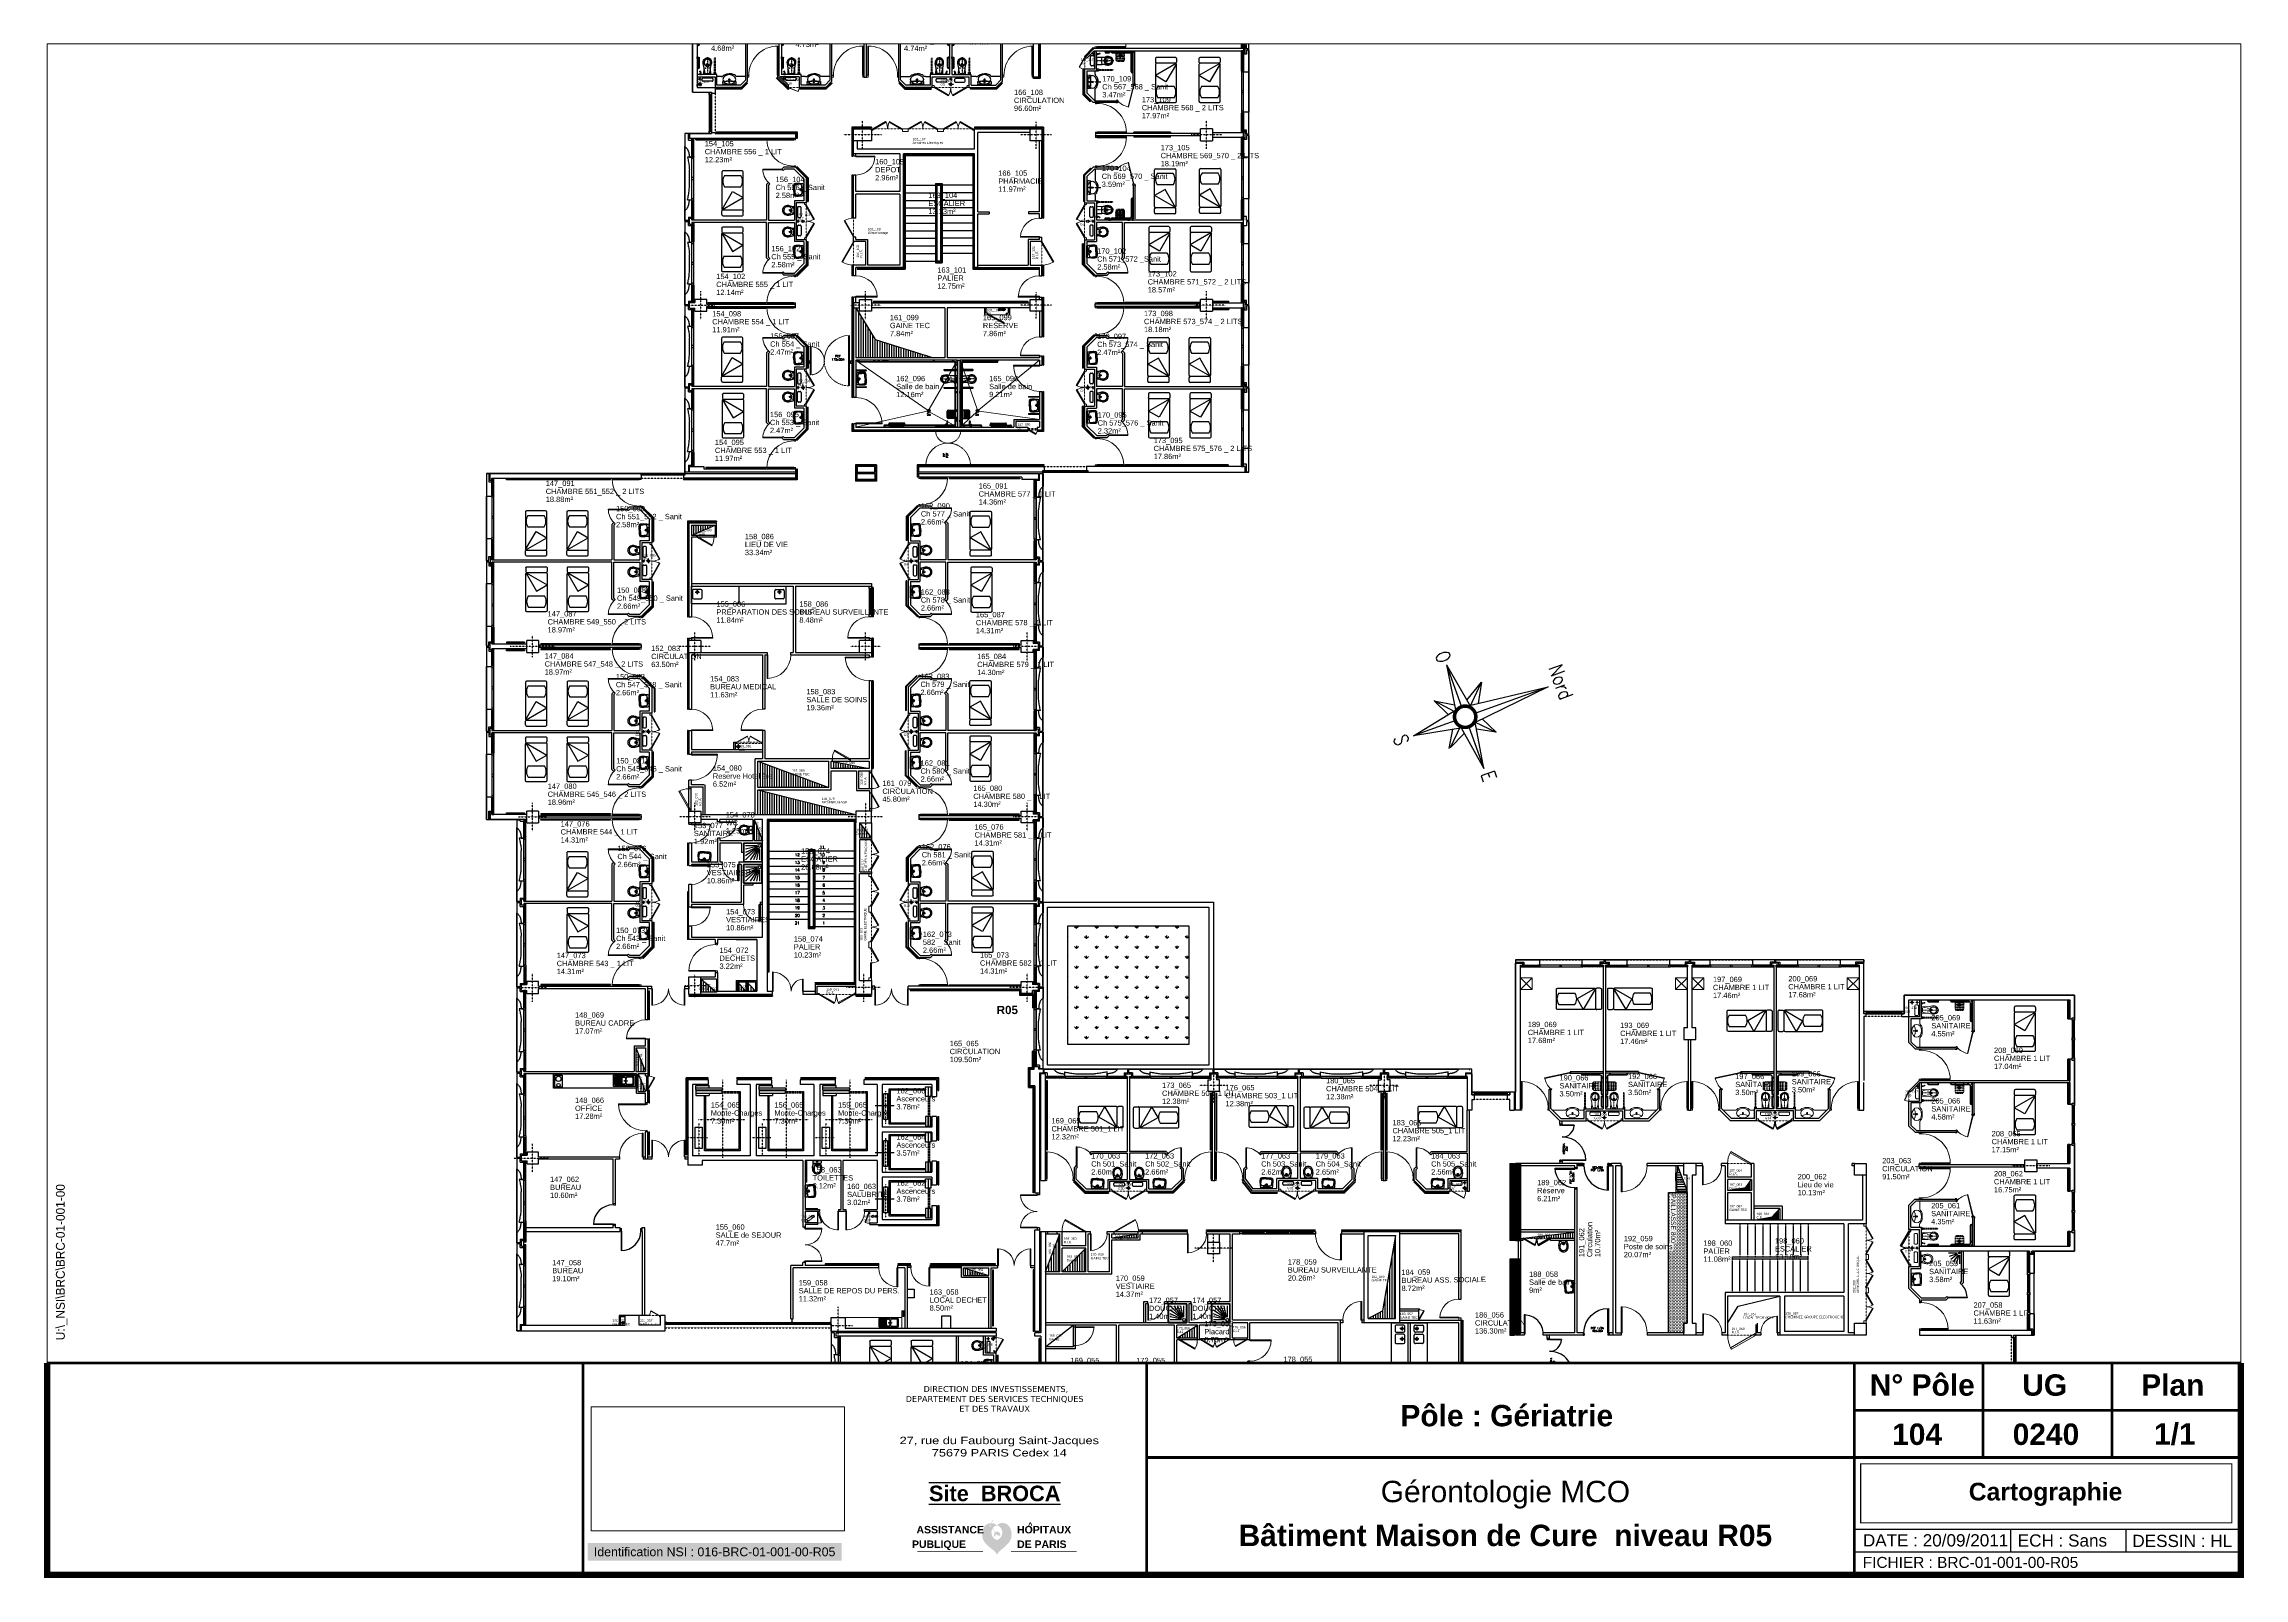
# Paper-space layout 'Pole 4_MCO' of a CAD drawing. Header units: metres, sheet in millimetres. Extents: x 456 to 867, y 27 to 314.
# The model-space entities are those that its viewports show. They can reach past a viewport. Long polylines and large blocks are cut down to what shows.
import ezdxf
from ezdxf.enums import TextEntityAlignment as Align

# ---------------------------------------------------------------- set-up
doc = ezdxf.new("R2010")
doc.units = ezdxf.units.M
doc.header["$MEASUREMENT"] = 0
for name, pattern in [('AXES2', [1.125, 0.75, -0.125, 0.125, -0.125]), ('CACHÉ', [0.25, 0.125, -0.125]), ('CONTINU', [0]), ('HIDDEN2', [0.1875, 0.125, -0.0625]), ('POINTILLÉS', [0.1, 0.05, -0.05])]:
    doc.linetypes.add(name, pattern=pattern)
doc.layers.get('0').update_dxf_attribs({"linetype": 'CONTINUOUS'})
for name, color, linetype in [('001 axes', 1, 'CONTINUOUS'), ('001 mur', 7, 'CONTINUOUS'), ('001 Murs', 7, 'CONTINUOUS'), ('002 poteaux', 7, 'CONTINUOUS'), ('003 murs porteurs', 7, 'CONTINUOUS'), ('003 porte', 7, 'CONTINUOUS'), ('004 cloisons', 7, 'CONTINUOUS'), ('004 isolation', 7, 'CONTINUOUS'), ('005 Portes', 7, 'CONTINUOUS'), ('006 sanitaire', 5, 'CONTINUOUS'), ('007 Fenêtre', 7, 'CONTINUOUS'), ('008 electrique', 7, 'CONTINUOUS'), ('009 main courante', 171, 'CONTINUOUS'), ('00_Fmult', 7, 'CONTINUOUS'), ('010 main courante', 7, 'CONTINUOUS'), ('011 S1', 5, 'CONTINUOUS'), ('011 Sanitaire', 5, 'CONTINUOUS'), ('0_Fmult', 7, 'CONTINUOUS'), ('400 Lits', 150, 'CONTINUOUS'), ('A_ACCÈS', 7, 'CONTINUOUS'), ('A_CHASS', 4, 'CONTINUOUS'), ('A_Etiqu_Gaine', 8, 'CONTINUOUS'), ('A_Etiqu_Gaine_code', 8, 'CONTINUOUS'), ('A_Etiqu_Local', 8, 'CONTINUOUS'), ('A_HACH_STRUC', 7, 'CONTINUOUS'), ('A_MUR_CLOIS', 7, 'CONTINU'), ('A_MURS_ALÈG', 7, 'CONTINU'), ('A_MURS_CLOI', 7, 'CONTINUOUS'), ('A_MURS_STRU', 7, 'CONTINU'), ('A_PORT_Creer', 8, 'CONTINUOUS'), ('A_VEGETATION', 3, 'CONTINUOUS'), ('ARC_A_EQPM_Paillasse', 142, 'CONTINUOUS'), ('CONTOUR', 54, 'CONTINUOUS'), ('Logo', 7, 'CONTINU'), ('maçonnerie', 7, 'CONTINUOUS'), ('PLAN05', 7, 'CONTINUOUS'), ("Protection d'angle", 7, 'CONTINUOUS'), ('TEXTE', 8, 'CONTINU')]:
    doc.layers.add(name, color=color, linetype=linetype)
for name, color, linetype, lineweight in [('003 Mur porteur', 7, 'CONTINUOUS', 18), ('A_EQPM', 142, 'CONTINUOUS', 0), ('A_PORT', 8, 'CONTINUOUS', 0), ('A_PORTE', 7, 'CONTINU', 0), ('A_SANI', 5, 'CONTINU', 0)]:
    doc.layers.add(name, color=color, linetype=linetype, lineweight=lineweight)
doc.styles.add('ANN', font='ARIALN.TTF', dxfattribs={"width": 1.5, "height": 0.1})
doc.styles.add('ARIAL', font='arial.ttf')
doc.styles.add('Attribut', font='arial.ttf')
doc.styles.add('COMPLEX', font='COMPLEX')
doc.styles.add('ROMANS', font='ROMANS')
doc.styles.add('ROMANS8', font='romans8.shx', dxfattribs={"height": 50})
doc.styles.add('STYLE1', font='arial.ttf', dxfattribs={"height": 0.5})
doc.styles.add('TEXT_1', font='arial.ttf', dxfattribs={"height": 0.1})

# ---------------------------------------------------------------- blocks, each defined once
blk = doc.blocks.new('Logo_AP-HP_2010')
h = blk.add_hatch(color=5)
h.dxf.hatch_style = 1
h.paths.add_polyline_path([(15.26, 3.54, 0.087951), (15.2, 3.58, 0.077698), (15.12, 3.61, 0.03026), (14.91, 3.63, 0.064219), (14.74, 3.62, 0.053297), (14.54, 3.55, -0.035265), (14.4, 3.73, -0.035265), (14.29, 3.92, -0.038017), (14.19, 4.15, -0.033638), (14.14, 4.36, -0.047979), (14.34, 4.58, -0.080912), (14.54, 4.71, -0.061688), (14.85, 4.8, 0.082171), (14.42, 5.12, 0.104414), (14.01, 5.23, 0.004443), (13.97, 5.23, -0.052513), (13.99, 5.44, -0.052513), (14.05, 5.65, -0.024915), (14.09, 5.74, -0.024915), (14.14, 5.82), (14.03, 5.79, 0.023369), (13.99, 5.71, 0.023369), (13.95, 5.63, 0.05238), (13.9, 5.44, 0.05238), (13.89, 5.23, 0.051008), (13.42, 5.19, 0.090273), (13.04, 5.04, 0.070397), (12.64, 4.71, 0.074613), (12.38, 4.31, 0.054663), (12.18, 3.74, 0.057344), (12.13, 3.17, 0.038155), (12.18, 2.55, 0.062487), (12.29, 2.19, 0.038104), (12.54, 1.73, 0.051084), (12.78, 1.42, 0.010974), (13.14, 1.07, 0.010897), (13.51, 0.73, 0.014069), (13.83, 0.47, -0.009376), (14.31, 0.09, -0.043401), (14.53, -0.13, -0.022183), (14.9, -0.61, -0.022183), (15.26, -0.12, -0.043401), (15.47, 0.1, -0.009376), (15.94, 0.49, 0.014069), (16.26, 0.75, 0.010897), (16.62, 1.1, 0.010974), (16.98, 1.46, 0.051084), (17.21, 1.77, 0.038104), (17.45, 2.24, 0.062487), (17.56, 2.6, 0.038155), (17.6, 3.21, 0.057344), (17.53, 3.78, 0.054663), (17.33, 4.35, 0.074613), (17.05, 4.75, 0.070397), (16.66, 5.07, 0.090273), (16.26, 5.22, 0.064201), (15.68, 5.25, 0.104414), (15.27, 5.13, 0.082171), (14.85, 4.8, -0.061688), (15.15, 4.72, -0.080912), (15.36, 4.59, -0.051096), (15.58, 4.36, -0.052273), (15.74, 4.09, -0.097488), (15.87, 3.59, -0.091605), (15.81, 3.04, -0.052863), (15.68, 2.74, -0.047118), (15.47, 2.45, -0.087865), (15.24, 2.26, -0.067468), (14.88, 2.11, -0.067468), (14.52, 2.25, -0.087865), (14.28, 2.43, -0.047118), (14.07, 2.72, -0.052863), (13.93, 3.02, -0.091605), (13.85, 3.57, -0.097488), (13.97, 4.07, -0.037175), (14.08, 4.27, 0.028309), (14.14, 4.06, 0.028309), (14.22, 3.87, 0.032302), (14.35, 3.66, 0.032302), (14.5, 3.47, 0.048008), (14.4, 3.33, 0.048008), (14.34, 3.17, 0.065182), (14.3, 2.94, 0.065182), (14.32, 2.7, 0.05645), (14.42, 2.76, 0.009836), (14.44, 2.78), (14.52, 2.85, 0.112168), (14.62, 3.07, 0.115868), (14.62, 3.31, 0.064855), (14.8, 3.12, 0.064855), (15.02, 2.99, 0.065591), (15.27, 2.92, 0.065591), (15.54, 2.91, 0.07043), (15.49, 3.17, 0.082203), (15.39, 3.37, 0.028832)])
h.paths.add_polyline_path([(13.55, 4.72, -1), (13.78, 4.72, -1)], flags=16)
at = {"color": 5, "const_width": 0.122}
for points in [[(12.27, 0), (0, 0)], [(29.78, 0), (17.51, 0)]]:
    blk.add_lwpolyline(points, dxfattribs=at)
at = {"color": 5, "char_height": 1.4, "attachment_point": 1, "style": 'ARIAL'}
for s, width, insert in [('\\pxqd;{\\fArial|b1|i0|c0|p34;ASSISTANCE}', 10.3743, (-0.15, 4.72)), ('\\pxqd;{\\fArial|b1|i0|c0|p34;HOPITAUX}', 12.471, (18.64, 4.72)), ('\\pxqd;{\\fArial|b1|i0|c0|p34;PUBLIQUE}', 12.2862, (-0.99, 2)), ('\\pxqd;{\\fArial|b1|i0|c0|p34;DE PARIS}', 12.471, (18.64, 2))]:
    blk.add_mtext_dynamic_manual_height_columns(s, width=width, gutter_width=20, heights=[0], dxfattribs=dict(at, insert=insert))
at = {"insert": (20.7, 5.36), "char_height": 1, "width": 5.387, "attachment_point": 1, "style": 'ARIAL'}
blk.add_mtext('{\\fArial|b1|i0|c0|p34;\\C5;^ }', dxfattribs=at)
blk = doc.blocks.new('LOGAPHP_2010')
blk.add_blockref('Logo_AP-HP_2010', (-259.22, -180.76))
blk = doc.blocks.new("Protection d'angle")
at = {"layer": "Protection d'angle", "color": 7}
blk.add_lwpolyline([(-0.007, 0.352, 0, 0, 0), (-0.007, 0.153, 0, 0, 0), (0, 0.153, 0, 0, 0), (0, 0.142, 0, 0, 0), (-0.007, 0.142, 0, 0, 0), (-0.007, 0.037, 0, 0, 0), (0.004, 0.007, 0, 0, -0.490349), (0.006, -0.006, 0, 0, -0.490349), (-0.007, -0.004, 0, 0, 0), (-0.037, 0.007, 0, 0, 0), (-0.142, 0.007, 0, 0, 0), (-0.142, 0, 0, 0, 0), (-0.153, 0, 0, 0, 0), (-0.153, 0.007, 0, 0, 0), (-0.352, 0.007, 0.01, 0.01, 0), (-0.358, 0.007, 0.01, 0.01, 1), (-0.358, -0.002, 0.01, 0.01, 0), (-0.019, -0.016, 0.01, 0.01, 0.413602), (0.016, -0.016, 0.01, 0.01, 0.414214), (0.016, 0.019, 0.01, 0.01, 0), (0.002, 0.358, 0.01, 0.01, 1), (-0.007, 0.358, 0.01, 0.01, 0), (-0.007, 0.352, 0, 0, 0)], format="xyseb", dxfattribs=at)
blk = doc.blocks.new('A_Etiqu_Local')
at = {"style": 'Attribut', "flags": 1}
for tag, p in [('CODE_HOPITAL', (-0.446, 1.964)), ('CODE_SITE', (-0.446, 1.739)), ('CODE_BATIMENT', (-0.446, 1.514)), ('CODE_SECTEUR', (-0.446, 1.289)), ('CODE_ETAGE', (-0.446, 1.064)), ('SECTEUR_ACTIVITE', (-0.446, -1.068)), ('NOM_NORMALISE', (-0.446, -0.843)), ('VOLUME', (-0.446, -1.518)), ('SOUS_SECTEUR_ACTIVITE', (-0.446, -1.293)), ('SERVICE', (-0.446, -1.743)), ('CODE_UG', (-0.446, -1.968)), ('CODE_UA', (-0.446, -2.193)), ('CODE_POLE', (-0.446, -2.418)), ('OCCUPANT_EXTERNE', (-0.446, -2.643)), ('ACCES_HANDICAPES', (-0.446, -3.093)), ('DISPONIBILITE', (-0.446, -2.868)), ('NATURE_SOL', (-0.446, -3.318)), ('RISQUE_LABORATOIRE', (-0.446, -3.543)), ('AMIANTE', (-0.446, -3.768))]:
    blk.add_attdef(tag, p, '', height=0.15, dxfattribs=at)
at = {"layer": 'A_Etiqu_Local', "style": 'Attribut'}
for tag, p in [('CODE_PIECE', (-0.444, 0.528)), ('SURFACE', (-0.444, -0.147)), ('NOM_USAGE', (-0.444, 0.191))]:
    blk.add_attdef(tag, p, '', height=0.225, dxfattribs=at)
blk = doc.blocks.new('A_Etiqu_Gaine')
at = {"style": 'Attribut', "flags": 1}
for tag, p in [('CODE_HOPITAL', (-0.432, 0.865)), ('CODE_SITE', (-0.432, 0.715)), ('CODE_BATIMENT', (-0.432, 0.565)), ('CODE_SECTEUR', (-0.432, 0.415)), ('CODE_ETAGE', (-0.432, 0.265)), ('SECTEUR_ACTIVITE', (-0.432, -0.485)), ('NOM_NORMALISE', (-0.432, -0.335)), ('SOUS_SECTEUR_ACTIVITE', (-0.432, -0.635)), ('SURFACE', (-0.432, -0.785)), ('CODE_UG', (-0.432, -0.935)), ('CODE_POLE', (-0.432, -1.085)), ('AMIANTE', (-0.432, -1.235))]:
    blk.add_attdef(tag, p, '', height=0.1, dxfattribs=at)
at = {"layer": 'A_Etiqu_Gaine', "style": 'Attribut'}
blk.add_attdef('NOM_USAGE', (-0.432, -0.185), '', height=0.1, dxfattribs=at)
at = {"layer": 'A_Etiqu_Gaine_code', "style": 'Attribut'}
blk.add_attdef('CODE_PIECE', (-0.432, -0.035), '', height=0.1, dxfattribs=at)
blk = doc.blocks.new('BROCA3-G161')
at = {"layer": '006 sanitaire', "linetype": 'Continuous'}
for points in [[(8.05018, 30.879095), (8.006218, 30.882061), (7.968984, 30.88499), (7.937865, 30.887901), (7.912252, 30.890812), (7.891534, 30.893743), (7.875098, 30.896712), (7.862335, 30.89974), (7.852633, 30.902845), (7.845381, 30.906046), (7.839968, 30.909362), (7.839968, 30.909362), (7.837767, 30.911074), (7.835843, 30.912845), (7.834166, 30.914704), (7.832704, 30.916678), (7.831427, 30.918792), (7.830305, 30.921073), (7.829308, 30.92355), (7.828404, 30.926248), (7.827564, 30.929194), (7.826757, 30.932415), (7.826757, 30.932415), (7.825166, 30.939728), (7.82361, 30.948098), (7.822114, 30.957372), (7.820703, 30.967399), (7.819402, 30.978027), (7.818236, 30.989105), (7.817228, 31.00048), (7.816405, 31.012003), (7.81579, 31.02352), (7.815409, 31.03488)], [(8.046824, 30.879095), (8.090782, 30.882061), (8.128014, 30.88499), (8.159131, 30.887901), (8.184743, 30.890812), (8.205462, 30.893743), (8.221898, 30.896712), (8.234662, 30.89974), (8.244365, 30.902845), (8.251617, 30.906046), (8.257031, 30.909362), (8.257031, 30.909362), (8.259231, 30.911074), (8.261154, 30.912845), (8.262831, 30.914704), (8.264293, 30.916678), (8.265569, 30.918792), (8.26669, 30.921073), (8.267687, 30.92355), (8.26859, 30.926248), (8.269429, 30.929194), (8.270236, 30.932415), (8.270236, 30.932415), (8.271826, 30.939726), (8.273381, 30.948081), (8.274875, 30.957313), (8.276283, 30.967259), (8.277581, 30.977754), (8.278743, 30.988633), (8.279745, 30.999732), (8.280561, 31.010885), (8.281165, 31.021929), (8.281534, 31.032698)]]:
    blk.add_lwpolyline(points, dxfattribs=at)
blk = doc.blocks.new('BROCA3-G162')
at = {"layer": '006 sanitaire', "linetype": 'Continuous'}
for points in [[(8.05018, 31.181126), (8.006218, 31.180733), (7.968984, 31.179865), (7.937865, 31.178559), (7.912252, 31.176854), (7.891534, 31.174787), (7.875098, 31.172396), (7.862335, 31.169719), (7.852633, 31.166794), (7.845381, 31.163659), (7.839968, 31.160352), (7.839968, 31.160352), (7.837767, 31.158641), (7.835843, 31.156869), (7.834166, 31.155011), (7.832704, 31.153038), (7.831427, 31.150924), (7.830305, 31.148642), (7.829308, 31.146166), (7.828404, 31.143469), (7.827564, 31.140523), (7.826757, 31.137302), (7.826757, 31.137302), (7.825166, 31.129988), (7.82361, 31.121619), (7.822114, 31.112344), (7.820703, 31.102317), (7.819402, 31.091688), (7.818236, 31.08061), (7.817228, 31.069234), (7.816405, 31.057711), (7.81579, 31.046194), (7.815409, 31.034834)], [(8.046824, 31.181126), (8.090782, 31.180733), (8.128014, 31.179865), (8.159131, 31.178559), (8.184743, 31.176854), (8.205462, 31.174787), (8.221898, 31.172396), (8.234662, 31.169719), (8.244365, 31.166794), (8.251617, 31.163659), (8.257031, 31.160352), (8.257031, 31.160352), (8.259231, 31.158641), (8.261154, 31.156869), (8.262831, 31.155011), (8.264293, 31.153038), (8.265569, 31.150924), (8.26669, 31.148642), (8.267687, 31.146166), (8.26859, 31.143469), (8.269429, 31.140523), (8.270236, 31.137302), (8.270236, 31.137302), (8.271826, 31.129991), (8.273381, 31.121636), (8.274875, 31.112403), (8.276283, 31.102457), (8.277581, 31.091961), (8.278743, 31.081081), (8.279745, 31.069982), (8.280561, 31.058829), (8.281165, 31.047785), (8.281534, 31.037016)]]:
    blk.add_lwpolyline(points, dxfattribs=at)
blk = doc.blocks.new('BROCA3-G160')
at = {"layer": '011 S1'}
for name in ['BROCA3-G162', 'BROCA3-G161']:
    blk.add_blockref(name, (0, 0), dxfattribs=at)
blk = doc.blocks.new('GEMETO-G8')
at = {"layer": 'PLAN05', "color": 7, "linetype": 'Continuous'}
for p, q in [((782.24, 5926.03), (786.26, 5919.11)), ((782.24, 5926.03), (783.82, 5918.16)), ((782.24, 5926.03), (784.78, 5918.98)), ((785.64, 5919.07), (799.44, 5922.34)), ((785.7, 5920.08), (788.15, 5923.11)), ((786.17, 5918.91), (788.15, 5923.11)), ((799.44, 5922.34), (786.85, 5916.22)), ((787.09, 5917.9), (799.43, 5922.36)), ((788.15, 5923.11), (787.61, 5919.54)), ((780.15, 5919.98), (783.59, 5919.31)), ((782.55, 5917.64), (780.15, 5919.98)), ((783.76, 5918.04), (780.15, 5919.98)), ((776.68, 5914.06), (784.24, 5918.67)), ((776.66, 5914.13), (783.7, 5916.68)), ((784.61, 5915.67), (782.85, 5912.04)), ((786.98, 5916.43), (790.66, 5914.69)), ((788.55, 5908.55), (787.1, 5916.38)), ((788.29, 5916.92), (790.66, 5914.69)), ((785.28, 5915.49), (776.68, 5914.06)), ((782.71, 5911.91), (783.31, 5915.17)), ((785.22, 5914.47), (782.85, 5912.04)), ((784.7, 5915.4), (788.55, 5908.55)), ((786.01, 5915.6), (788.55, 5908.55)), ((790.66, 5914.69), (787.32, 5915.18))]:
    blk.add_line(p, q, dxfattribs=at)
at = {"layer": 'PLAN05', "color": 7, "linetype": 'Continuous', "const_width": 0.6}
blk.add_lwpolyline([(783.6, 5917.41, 1), (787.19, 5917.17, 1)], format="xyb", close=True, dxfattribs=at)
at = {"layer": 'PLAN05', "color": 7, "linetype": 'Continuous', "style": 'COMPLEX', "width": 0.8}
blk.add_text('O', height=2.4, rotation=289.8655, dxfattribs=at).set_placement((780.87, 5926.15), align=Align.RIGHT)
for s, p in [('Nord', (800.44, 5922.73)), ('S', (773.49, 5912.93))]:
    blk.add_text(s, height=2.4, rotation=289.8655, dxfattribs=at).set_placement(p, align=Align.CENTER)
blk.add_text('E', height=2.4, rotation=289.8655, dxfattribs=at).set_placement((787.97, 5907.61))
blk = doc.blocks.new('BROCA5-G22')
at = {"layer": '004 cloisons', "color": 52, "linetype": 'Continuous'}
for p, q in [((45.059898, 26.449627), (43.339897, 26.449627)), ((43.339897, 26.369629), (45.059898, 26.369629))]:
    blk.add_line(p, q, dxfattribs=at)
at = {"layer": '004 cloisons', "color": 7, "linetype": 'Continuous'}
for points in [[(43.259903, 26.449627), (43.259903, 26.369629), (43.339897, 26.369629), (43.339897, 26.449627)], [(44.159904, 26.449627), (44.159904, 26.369629), (44.239899, 26.369629), (44.239899, 26.449627)], [(45.059898, 26.449627), (45.059898, 26.369629), (45.139893, 26.369629), (45.139893, 26.449627)]]:
    blk.add_lwpolyline(points, close=True, dxfattribs=at)
blk = doc.blocks.new('BROCA5-G551')
at = {"layer": '004 cloisons', "color": 1, "linetype": 'Continuous'}
for p, q in [((40.550011, 21.074963), (41.95002, 21.074963)), ((40.550011, 21.024952), (41.95002, 21.024952)), ((40.550011, 20.974964), (42.050018, 20.974957))]:
    blk.add_line(p, q, dxfattribs=at)
at = {"layer": '004 cloisons', "color": 7, "linetype": 'Continuous'}
for points in [[(40.550011, 20.974964), (40.450012, 20.974964), (40.450012, 21.074963), (40.550011, 21.074963)], [(42.050018, 20.974964), (41.95002, 20.974964), (41.95002, 21.074963), (42.050018, 21.074963)]]:
    blk.add_lwpolyline(points, close=True, dxfattribs=at)
blk = doc.blocks.new('BROCA5-G554')
at = {"layer": '004 cloisons', "color": 5, "linetype": 'Continuous'}
for p, q in [((42.250015, 21.074966), (42.050018, 21.074966)), ((42.050018, 20.974964), (42.050018, 21.074966)), ((42.250015, 20.39975), (42.250015, 21.074966)), ((42.050018, 20.324753), (42.050018, 20.774963)), ((42.050018, 20.324753), (42.250015, 20.324753)), ((42.250015, 20.39975), (42.250015, 20.39975)), ((42.250015, 20.324753), (42.250015, 20.39975))]:
    blk.add_line(p, q, dxfattribs=at)
blk = doc.blocks.new('BROCA5-G553')
at = {"layer": '004 cloisons', "color": 5, "linetype": 'Continuous'}
for p, q in [((41.95002, 20.774963), (41.95002, 20.974964)), ((42.050018, 20.974964), (41.95002, 20.974964)), ((42.050018, 20.774963), (41.95002, 20.774963))]:
    blk.add_line(p, q, dxfattribs=at)
at = {"layer": '004 cloisons'}
blk.add_blockref('BROCA5-G554', (0, 0), dxfattribs=at)
blk = doc.blocks.new('BROCA5-G556')
at = {"layer": '004 cloisons', "color": 5, "linetype": 'Continuous'}
for p, q in [((42.300018, 26.674631), (42.300018, 26.574631)), ((42.300018, 26.674631), (43.2999, 26.674631)), ((42.300018, 26.574631), (42.650013, 26.574631)), ((42.650013, 26.574631), (42.650013, 26.449627)), ((43.2999, 26.674631), (43.2999, 26.449627)), ((42.650013, 26.449627), (43.2999, 26.449627))]:
    blk.add_line(p, q, dxfattribs=at)
blk = doc.blocks.new('BROCA5-G1008')
at = {"layer": '005 Portes', "color": 7, "linetype": 'Continuous'}
for points in [[(52.565075, 8.998774), (53.171291, 9.348772), (53.156292, 9.374752), (52.550076, 9.024754)], [(53.935078, 8.998774), (53.328861, 9.348772), (53.343861, 9.374752), (53.950077, 9.024754)]]:
    blk.add_lwpolyline(points, close=True, dxfattribs=at)
at = {"layer": '005 Portes', "color": 3, "linetype": 'Continuous'}
for centre, start, end in [((52.550076, 9.024754), 0.00001, 30.000011), ((53.950077, 9.024754), 150.000011, 180.000005)]:
    blk.add_arc(centre, 0.7, start, end, dxfattribs=at)
blk = doc.blocks.new('BROCA5-G1016')
at = {"layer": '005 Portes', "color": 7, "linetype": 'Continuous'}
for points in [[(45.365009, 8.998774), (45.971226, 9.348772), (45.956226, 9.374752), (45.35001, 9.024754)], [(46.735012, 8.998774), (46.128796, 9.348772), (46.143795, 9.374752), (46.750011, 9.024754)]]:
    blk.add_lwpolyline(points, close=True, dxfattribs=at)
at = {"layer": '005 Portes', "color": 3, "linetype": 'Continuous'}
for centre, start, end in [((45.35001, 9.024754), 359.999983, 29.999984), ((46.750011, 9.024754), 149.999997, 179.999991)]:
    blk.add_arc(centre, 0.7, start, end, dxfattribs=at)
blk = doc.blocks.new('BROCA5-G1096')
at = {"layer": '004 cloisons', "color": 1, "linetype": 'Continuous'}
for p, q in [((57.100014, 24.483267), (58.600014, 24.483267)), ((57.100014, 24.433256), (58.600014, 24.433256)), ((57.100014, 24.383268), (58.700012, 24.383261))]:
    blk.add_line(p, q, dxfattribs=at)
at = {"layer": '004 cloisons', "color": 7, "linetype": 'Continuous'}
for points in [[(57.100014, 24.383268), (57.000015, 24.383268), (57.000015, 24.483267), (57.100014, 24.483267)], [(58.700012, 24.383268), (58.600014, 24.383268), (58.600014, 24.483267), (58.700012, 24.483267)]]:
    blk.add_lwpolyline(points, close=True, dxfattribs=at)
blk = doc.blocks.new('BROCA5-G1099')
at = {"layer": '005 Portes', "color": 7, "linetype": 'Continuous'}
for points in [[(52.565075, 19.900732), (53.171291, 19.550734), (53.156292, 19.524754), (52.550076, 19.874752)], [(53.935078, 19.900732), (53.328861, 19.550734), (53.343861, 19.524754), (53.950077, 19.874752)]]:
    blk.add_lwpolyline(points, close=True, dxfattribs=at)
at = {"layer": '005 Portes', "color": 3, "linetype": 'Continuous'}
for centre, start, end in [((52.550076, 19.874752), 329.999989, 359.999983), ((53.950077, 19.874752), 179.999991, 209.999985)]:
    blk.add_arc(centre, 0.7, start, end, dxfattribs=at)
blk = doc.blocks.new('BROCA5-G1147')
at = {"layer": '004 cloisons', "color": 5, "linetype": 'Continuous'}
for p, q in [((52.300285, 26.674631), (52.300285, 26.449627)), ((53.225166, 26.674631), (52.300285, 26.674631)), ((53.050171, 26.574631), (53.050171, 26.449627)), ((53.225166, 26.574631), (53.050171, 26.574631)), ((53.225166, 26.674631), (53.225166, 26.574631)), ((53.050171, 26.449627), (52.300285, 26.449627))]:
    blk.add_line(p, q, dxfattribs=at)
blk = doc.blocks.new('BROCA5-G1149')
at = {"layer": '004 cloisons', "color": 5, "linetype": 'Continuous'}
for p, q in [((49.675018, 26.674631), (50.499901, 26.674631)), ((49.675018, 26.674631), (49.675018, 26.574631)), ((49.675018, 26.574631), (49.850014, 26.574631)), ((49.850014, 26.574631), (49.850014, 26.449627)), ((50.499901, 26.674631), (50.499901, 26.449627)), ((49.850014, 26.449627), (50.499901, 26.449627))]:
    blk.add_line(p, q, dxfattribs=at)
blk = doc.blocks.new('BROCA5-G1151')
at = {"layer": '004 cloisons', "color": 52, "linetype": 'Continuous'}
for p, q in [((48.7598, 26.449627), (47.039799, 26.449627)), ((47.039799, 26.369629), (48.7598, 26.369629))]:
    blk.add_line(p, q, dxfattribs=at)
at = {"layer": '004 cloisons', "color": 7, "linetype": 'Continuous'}
for points in [[(46.959805, 26.449627), (46.959805, 26.369629), (47.039799, 26.369629), (47.039799, 26.449627)], [(47.859806, 26.449627), (47.859806, 26.369629), (47.9398, 26.369629), (47.9398, 26.449627)], [(48.7598, 26.449627), (48.7598, 26.369629), (48.839794, 26.369629), (48.839794, 26.449627)]]:
    blk.add_lwpolyline(points, close=True, dxfattribs=at)
blk = doc.blocks.new('BROCA5-G1152')
at = {"layer": '004 cloisons', "color": 5, "linetype": 'Continuous'}
for p, q in [((46.074921, 26.674631), (46.999802, 26.674631)), ((46.074921, 26.674631), (46.074921, 26.574631)), ((46.074921, 26.574631), (46.249916, 26.574631)), ((46.249916, 26.574631), (46.249916, 26.449627)), ((46.999802, 26.674631), (46.999802, 26.449627)), ((46.249916, 26.449627), (46.999802, 26.449627))]:
    blk.add_line(p, q, dxfattribs=at)
blk = doc.blocks.new('BROCA5-G1153')
at = {"layer": '004 cloisons', "color": 5, "linetype": 'Continuous'}
for p, q in [((45.100037, 26.674631), (45.100037, 26.449627)), ((46.024918, 26.674631), (45.100037, 26.674631)), ((45.849922, 26.574631), (45.849922, 26.449627)), ((46.024918, 26.574631), (45.849922, 26.574631)), ((46.024918, 26.674631), (46.024918, 26.574631)), ((45.849922, 26.449627), (45.100037, 26.449627))]:
    blk.add_line(p, q, dxfattribs=at)
blk = doc.blocks.new('BROCA5-G1154')
at = {"layer": '004 cloisons', "color": 5, "linetype": 'Continuous'}
for p, q in [((48.800129, 26.674631), (48.800129, 26.449627)), ((49.625011, 26.674631), (48.800129, 26.674631)), ((49.450016, 26.574631), (49.450016, 26.449627)), ((49.625011, 26.574631), (49.450016, 26.574631)), ((49.625011, 26.674631), (49.625011, 26.574631)), ((49.450016, 26.449627), (48.800129, 26.449627))]:
    blk.add_line(p, q, dxfattribs=at)
blk = doc.blocks.new('BROCA5-G1158')
at = {"layer": '004 cloisons', "color": 52, "linetype": 'Continuous'}
for p, q in [((52.259899, 26.449627), (50.539898, 26.449627)), ((50.539898, 26.369629), (52.259899, 26.369629))]:
    blk.add_line(p, q, dxfattribs=at)
at = {"layer": '004 cloisons', "color": 7, "linetype": 'Continuous'}
for points in [[(50.459904, 26.449627), (50.459904, 26.369629), (50.539898, 26.369629), (50.539898, 26.449627)], [(51.359905, 26.449627), (51.359905, 26.369629), (51.439899, 26.369629), (51.439899, 26.449627)], [(52.259899, 26.449627), (52.259899, 26.369629), (52.339893, 26.369629), (52.339893, 26.449627)]]:
    blk.add_lwpolyline(points, close=True, dxfattribs=at)
blk = doc.blocks.new('BROCA5-G1159')
at = {"layer": '004 cloisons', "color": 52, "linetype": 'Continuous'}
for p, q in [((55.960049, 26.449627), (54.240047, 26.449627)), ((54.240047, 26.369629), (55.960049, 26.369629))]:
    blk.add_line(p, q, dxfattribs=at)
at = {"layer": '004 cloisons', "color": 7, "linetype": 'Continuous'}
for points in [[(54.160053, 26.449627), (54.160053, 26.369629), (54.240047, 26.369629), (54.240047, 26.449627)], [(55.060055, 26.449627), (55.060055, 26.369629), (55.140049, 26.369629), (55.140049, 26.449627)], [(55.960049, 26.449627), (55.960049, 26.369629), (56.040043, 26.369629), (56.040043, 26.449627)]]:
    blk.add_lwpolyline(points, close=True, dxfattribs=at)
blk = doc.blocks.new('BROCA5-G1160')
at = {"layer": '004 cloisons', "color": 5, "linetype": 'Continuous'}
for p, q in [((57.000069, 26.674631), (56.000187, 26.674631)), ((56.000187, 26.674631), (56.000187, 26.449627)), ((57.000069, 26.574631), (56.650074, 26.574631)), ((56.650074, 26.574631), (56.650074, 26.449627)), ((57.000069, 26.674631), (57.000069, 26.574631)), ((56.650074, 26.449627), (56.000187, 26.449627))]:
    blk.add_line(p, q, dxfattribs=at)
blk = doc.blocks.new('BROCA5-G1161')
at = {"layer": '004 cloisons', "color": 5, "linetype": 'Continuous'}
for p, q in [((53.275169, 26.674631), (54.20005, 26.674631)), ((53.275169, 26.674631), (53.275169, 26.574631)), ((53.275169, 26.574631), (53.450165, 26.574631)), ((53.450165, 26.574631), (53.450165, 26.449627)), ((54.20005, 26.674631), (54.20005, 26.449627)), ((53.450165, 26.449627), (54.20005, 26.449627))]:
    blk.add_line(p, q, dxfattribs=at)
blk = doc.blocks.new('BROCA4-G957')
at = {"layer": '004 cloisons', "color": 1, "linetype": 'Continuous'}
for p, q in [((65.799568, 16.849983), (65.799561, 15.249981)), ((65.849564, 16.849983), (65.849564, 16.099981)), ((65.899559, 15.249981), (65.899567, 16.849983)), ((65.849564, 15.999983), (65.849564, 15.249981))]:
    blk.add_line(p, q, dxfattribs=at)
at = {"layer": '004 cloisons', "color": 7, "linetype": 'Continuous'}
for points in [[(65.799568, 16.849983), (65.799568, 16.949982), (65.899567, 16.949982), (65.899567, 16.849983)], [(65.799568, 15.999983), (65.799568, 16.099981), (65.899567, 16.099981), (65.899567, 15.999983)], [(65.799561, 15.149982), (65.799561, 15.249981), (65.899559, 15.249981), (65.899559, 15.149982)]]:
    blk.add_lwpolyline(points, close=True, dxfattribs=at)
blk = doc.blocks.new('BROCA4-G1077')
at = {"layer": '004 cloisons', "color": 1, "linetype": 'Continuous'}
for p, q in [((63.911427, 13.375127), (63.911411, 11.775125)), ((63.961414, 13.375127), (63.961414, 12.625125)), ((64.011429, 11.775125), (64.011429, 13.375127)), ((63.961414, 12.525126), (63.961414, 11.775125))]:
    blk.add_line(p, q, dxfattribs=at)
at = {"layer": '004 cloisons', "color": 7, "linetype": 'Continuous'}
for points in [[(63.911427, 13.375127), (63.911427, 13.475125), (64.011429, 13.475125), (64.011429, 13.375127)], [(63.911427, 12.525126), (63.911427, 12.625125), (64.011429, 12.625125), (64.011429, 12.525126)], [(63.911411, 11.675126), (63.911411, 11.775125), (64.011429, 11.775125), (64.011429, 11.675126)]]:
    blk.add_lwpolyline(points, close=True, dxfattribs=at)
blk = doc.blocks.new('BROCA4-G1076')
at = {"layer": '005 Portes', "color": 7, "linetype": 'Continuous'}
for points in [[(58.925999, 15.184748), (58.576, 14.578531), (58.550018, 14.593531), (58.900017, 15.199747)], [(58.925999, 13.814745), (58.576, 14.420961), (58.550018, 14.405962), (58.900017, 13.799746)]]:
    blk.add_lwpolyline(points, close=True, dxfattribs=at)
at = {"layer": '005 Portes', "color": 3, "linetype": 'Continuous'}
for centre, start, end in [((58.900017, 15.199747), 239.999979, 269.999973), ((58.900017, 13.799746), 89.999989, 119.99999)]:
    blk.add_arc(centre, 0.7, start, end, dxfattribs=at)
blk = doc.blocks.new('BROCA4-G1075')
at = {"layer": '005 Portes', "color": 6, "linetype": 'CACHÉ'}
blk.add_line((58.900017, 15.199747), (58.900017, 13.799746), dxfattribs=at)
at = {"layer": '005 Portes', "color": 7, "linetype": 'Continuous'}
for points in [[(58.900017, 15.199747), (58.980019, 15.199747), (58.980019, 15.279749), (58.900017, 15.279749)], [(58.900017, 13.719744), (58.980019, 13.719744), (58.980019, 13.799746), (58.900017, 13.799746)]]:
    blk.add_lwpolyline(points, close=True, dxfattribs=at)
at = {"layer": '005 Portes'}
blk.add_blockref('BROCA4-G1076', (0, 0), dxfattribs=at)
blk = doc.blocks.new('BROCA4-G1170')
at = {"layer": '004 cloisons', "color": 1, "linetype": 'Continuous'}
for p, q in [((65.799568, 20.524237), (65.799561, 18.924234)), ((65.849564, 20.524237), (65.849564, 19.774235)), ((65.899559, 18.924234), (65.899567, 20.524237)), ((65.849564, 19.674236), (65.849564, 18.924234))]:
    blk.add_line(p, q, dxfattribs=at)
at = {"layer": '004 cloisons', "color": 7, "linetype": 'Continuous'}
for points in [[(65.799568, 20.524237), (65.799568, 20.624235), (65.899567, 20.624235), (65.899567, 20.524237)], [(65.799568, 19.674236), (65.799568, 19.774235), (65.899567, 19.774235), (65.899567, 19.674236)], [(65.799561, 18.824236), (65.799561, 18.924234), (65.899559, 18.924234), (65.899559, 18.824236)]]:
    blk.add_lwpolyline(points, close=True, dxfattribs=at)
blk = doc.blocks.new('BROCA4-G1181')
at = {"layer": '004 cloisons', "color": 1, "linetype": 'Continuous'}
for p, q in [((65.799561, 24.12495), (65.799561, 22.524948)), ((65.849564, 24.12495), (65.849564, 23.374949)), ((65.899551, 22.524948), (65.899567, 24.12495)), ((65.849564, 23.27495), (65.849564, 22.524948))]:
    blk.add_line(p, q, dxfattribs=at)
at = {"layer": '004 cloisons', "color": 7, "linetype": 'Continuous'}
for points in [[(65.799561, 24.12495), (65.799561, 24.224949), (65.899567, 24.224949), (65.899567, 24.12495)], [(65.799561, 23.27495), (65.799561, 23.374949), (65.899567, 23.374949), (65.899567, 23.27495)], [(65.799561, 22.42495), (65.799561, 22.524948), (65.899551, 22.524948), (65.899551, 22.42495)]]:
    blk.add_lwpolyline(points, close=True, dxfattribs=at)
blk = doc.blocks.new('BROCA4-G1080')
at = {"layer": '004 cloisons', "color": 1, "linetype": 'Continuous'}
for p, q in [((63.316006, 10.724754), (63.315998, 9.224758)), ((63.365993, 10.724754), (63.365993, 9.324757)), ((63.416004, 10.724754), (63.416004, 9.324757))]:
    blk.add_line(p, q, dxfattribs=at)
at = {"layer": '004 cloisons', "color": 7, "linetype": 'Continuous'}
for points in [[(63.316006, 10.724754), (63.316006, 10.824753), (63.416004, 10.824753), (63.416004, 10.724754)], [(63.316006, 9.224758), (63.316006, 9.324757), (63.416004, 9.324757), (63.416004, 9.224758)]]:
    blk.add_lwpolyline(points, close=True, dxfattribs=at)
blk = doc.blocks.new('BROCA4-G1069')
at = {"layer": '011 Sanitaire', "linetype": 'Continuous'}
for points in [[(59.078861, 13.189302), (59.081828, 13.233265), (59.084756, 13.270499), (59.087667, 13.301618), (59.090578, 13.32723), (59.093509, 13.347949), (59.096479, 13.364384), (59.099506, 13.377148), (59.102611, 13.38685), (59.105812, 13.394102), (59.109128, 13.399515), (59.109128, 13.399515), (59.11084, 13.401716), (59.112612, 13.403639), (59.114471, 13.405317), (59.116444, 13.406779), (59.118558, 13.408056), (59.12084, 13.409178), (59.123316, 13.410175), (59.126014, 13.411079), (59.12896, 13.411919), (59.132181, 13.412726), (59.132181, 13.412726), (59.139495, 13.414317), (59.147864, 13.415873), (59.157138, 13.417369), (59.167165, 13.41878), (59.177793, 13.420081), (59.188871, 13.421247), (59.200247, 13.422255), (59.211769, 13.423078), (59.223286, 13.423693), (59.234646, 13.424074)], [(59.078861, 13.192659), (59.081828, 13.148701), (59.084756, 13.111469), (59.087667, 13.080352), (59.090578, 13.05474), (59.093509, 13.034021), (59.096479, 13.017585), (59.099506, 13.004821), (59.102611, 12.995118), (59.105812, 12.987866), (59.109128, 12.982452), (59.109128, 12.982452), (59.11084, 12.980252), (59.112612, 12.978329), (59.114471, 12.976651), (59.116444, 12.97519), (59.118558, 12.973914), (59.12084, 12.972793), (59.123316, 12.971796), (59.126014, 12.970893), (59.12896, 12.970054), (59.132181, 12.969247), (59.132181, 12.969247), (59.139492, 12.967657), (59.147847, 12.966102), (59.157079, 12.964608), (59.167025, 12.963199), (59.17752, 12.961902), (59.1884, 12.960739), (59.199498, 12.959738), (59.210652, 12.958922), (59.221695, 12.958318), (59.232464, 12.957949)]]:
    blk.add_lwpolyline(points, dxfattribs=at)
blk = doc.blocks.new('BROCA4-G1070')
at = {"layer": '011 Sanitaire', "linetype": 'Continuous'}
for points in [[(59.380894, 13.189302), (59.380501, 13.233265), (59.379633, 13.270499), (59.378328, 13.301618), (59.376622, 13.32723), (59.374555, 13.347949), (59.372164, 13.364384), (59.369487, 13.377148), (59.366562, 13.38685), (59.363427, 13.394102), (59.36012, 13.399515), (59.36012, 13.399515), (59.358409, 13.401716), (59.356637, 13.403639), (59.354779, 13.405317), (59.352806, 13.406779), (59.350692, 13.408056), (59.34841, 13.409178), (59.345934, 13.410175), (59.343237, 13.411079), (59.340291, 13.411919), (59.33707, 13.412726), (59.33707, 13.412726), (59.329756, 13.414317), (59.321386, 13.415873), (59.312112, 13.417369), (59.302084, 13.41878), (59.291455, 13.420081), (59.280377, 13.421247), (59.269, 13.422255), (59.257478, 13.423078), (59.24596, 13.423693), (59.2346, 13.424074)], [(59.380894, 13.192659), (59.380501, 13.148701), (59.379633, 13.111469), (59.378328, 13.080352), (59.376622, 13.05474), (59.374555, 13.034021), (59.372164, 13.017585), (59.369487, 13.004821), (59.366562, 12.995118), (59.363427, 12.987866), (59.36012, 12.982452), (59.36012, 12.982452), (59.358409, 12.980252), (59.356637, 12.978329), (59.354779, 12.976651), (59.352806, 12.97519), (59.350692, 12.973914), (59.34841, 12.972793), (59.345934, 12.971796), (59.343237, 12.970893), (59.340291, 12.970054), (59.33707, 12.969247), (59.33707, 12.969247), (59.329758, 12.967657), (59.321404, 12.966102), (59.31217, 12.964608), (59.302224, 12.963199), (59.291728, 12.961902), (59.280848, 12.960739), (59.269749, 12.959738), (59.258595, 12.958922), (59.247551, 12.958318), (59.236782, 12.957949)]]:
    blk.add_lwpolyline(points, dxfattribs=at)
blk = doc.blocks.new('BROCA2-G980')
at = {"layer": '003 porte', "color": 7, "linetype": 'Continuous'}
for points in [[(42.612572, 14.926459), (43.119011, 14.634069), (43.10648, 14.612366), (42.600044, 14.904756)], [(43.75708, 14.926459), (43.250645, 14.634069), (43.263176, 14.612366), (43.769611, 14.904756)]]:
    blk.add_lwpolyline(points, close=True, dxfattribs=at)
at = {"layer": '003 porte', "color": 3, "linetype": 'Continuous'}
for centre, start, end in [((42.600044, 14.904756), 330.000016, 0.000005), ((43.769611, 14.904756), 180.000005, 209.999999)]:
    blk.add_arc(centre, 0.584783, start, end, dxfattribs=at)
blk = doc.blocks.new('BROCA2-G1096')
at = {"layer": '003 porte', "color": 7, "linetype": 'Continuous'}
blk.add_lwpolyline([(43.570015, 17.974754), (43.570015, 17.174759), (43.600014, 17.174759), (43.600014, 17.974754)], close=True, dxfattribs=at)
at = {"layer": '003 porte', "color": 3, "linetype": 'Continuous'}
blk.add_arc((43.600014, 17.974754), 0.8, 179.999964, 270.000001, dxfattribs=at)
blk = doc.blocks.new('BATI-10')
for p, q in [((0, 0.1), (0, 0)), ((0, 0.1), (0.035, 0.1)), ((0, 0), (0.05, 0)), ((0.035, 0.1), (0.035, 0.06)), ((0.035, 0.06), (0.05, 0.06)), ((0.05, 0.06), (0.05, 0))]:
    blk.add_line(p, q)
blk = doc.blocks.new('P100bt10')
for p, q in [((0.035, 1.13), (0.035, 0.1)), ((0.075, 1.129), (0.075, 0.1)), ((0.035, 0.1), (0.075, 0.1))]:
    blk.add_line(p, q)
blk.add_arc((0.035, 0.1), 1.03, 0, 90)
blk.add_blockref('BATI-10', (0, 0))
at = {"xscale": -1}
blk.add_blockref('BATI-10', (1.1, 0), dxfattribs=at)
at = {"style": 'ROMANS8'}
for tag, p in [('DEF', (0.502, 0.256)), ('DIM', (0.493, 0.134))]:
    blk.add_attdef(tag, text='', height=0.08, dxfattribs=at).set_placement(p, align=Align.CENTER)
blk = doc.blocks.new('P80bt10')
for p, q in [((0.035, 0.93), (0.035, 0.1)), ((0.075, 0.929), (0.075, 0.1)), ((0, 0.1), (0, 0)), ((0, 0.1), (0.035, 0.1)), ((0, 0), (0.05, 0)), ((0.035, 0.1), (0.075, 0.1)), ((0.035, 0.1), (0.035, 0.06)), ((0.035, 0.06), (0.05, 0.06)), ((0.05, 0.06), (0.05, 0)), ((0.865, 0.06), (0.85, 0.06)), ((0.85, 0.06), (0.85, 0)), ((0.9, 0), (0.85, 0)), ((0.865, 0.1), (0.865, 0.06)), ((0.9, 0.1), (0.865, 0.1)), ((0.9, 0.1), (0.9, 0))]:
    blk.add_line(p, q)
blk.add_arc((0.035, 0.1), 0.83, 0, 90)
at = {"style": 'ROMANS8'}
for tag, p in [('DEF', (0.416, 0.239)), ('DIM', (0.409, 0.124))]:
    blk.add_attdef(tag, text='', height=0.08, dxfattribs=at).set_placement(p, align=Align.CENTER)
blk = doc.blocks.new('PV100-50bt10')
for p, q in [((1.515, 1.1), (1.515, 0.1)), ((1.535, 1.1), (1.515, 1.1)), ((1.535, 1.1), (1.535, 0.1)), ((0.035, 0.6), (0.035, 0.1)), ((0.035, 0.6), (0.055, 0.6)), ((0.055, 0.6), (0.055, 0.1)), ((0, 0.1), (0, 0)), ((0, 0.1), (0.035, 0.1)), ((0, 0), (0.05, 0)), ((0.035, 0.1), (0.055, 0.1)), ((0.035, 0.1), (0.035, 0.06)), ((0.035, 0.06), (0.05, 0.06)), ((0.05, 0.06), (0.05, 0)), ((1.535, 0.1), (1.515, 0.1)), ((1.535, 0.06), (1.52, 0.06)), ((1.52, 0.06), (1.52, 0)), ((1.57, 0), (1.52, 0)), ((1.535, 0.1), (1.535, 0.06)), ((1.57, 0.1), (1.535, 0.1)), ((1.57, 0.1), (1.57, 0))]:
    blk.add_line(p, q)
for centre, radius, start, end in [((1.535, 0.1), 1, 91.1671, 179.9904), ((0.034, 0.1), 0.501, 0.0454, 87.6163)]:
    blk.add_arc(centre, radius, start, end)
at = {"style": 'ROMANS8'}
for tag, p in [('DEF', (1.036, 0.239)), ('DIM', (1.031, 0.122))]:
    blk.add_attdef(tag, text='', height=0.08, rotation=360, dxfattribs=at).set_placement(p, align=Align.CENTER)
blk = doc.blocks.new('-P175bt10')
at = {"layer": 'A_PORT', "linetype": 'Continuous'}
for p, q in [((0.041, 1.167), (0.041, 0.1)), ((0.087, 1.166), (0.087, 0.1)), ((1.662, 0.699), (1.662, 0.1)), ((1.709, 0.701), (1.709, 0.1)), ((0, 0.1), (0, 0)), ((0, 0.1), (0.041, 0.1)), ((0.041, 0.1), (0.087, 0.1)), ((0.041, 0.1), (0.041, 0.053)), ((0.041, -0.967), (0.041, 0.1)), ((0.087, -0.966), (0.087, 0.1)), ((1.662, 0.1), (1.709, 0.1)), ((1.662, -0.499), (1.662, 0.1)), ((1.709, 0.1), (1.709, 0.053)), ((1.75, 0.1), (1.709, 0.1)), ((1.709, -0.501), (1.709, 0.1)), ((1.75, 0.1), (1.75, 0))]:
    blk.add_line(p, q, dxfattribs=at)
at = {"layer": 'A_PORT'}
for p, q in [((0, 0), (0.087, 0)), ((1.75, 0), (1.662, 0))]:
    blk.add_line(p, q, dxfattribs=at)
at = {"layer": 'A_PORT', "linetype": 'Continuous'}
for centre, radius, start, end in [((0.041, 0.1), 1.067, 0, 90), ((1.709, 0.1), 0.601, 90, 180)]:
    blk.add_arc(centre, radius, start, end, dxfattribs=at)
at = {"layer": 'A_PORT', "linetype": 'CACHÉ'}
for centre, radius, start, end in [((0.041, 0.1), 1.067, 270, 0), ((1.709, 0.1), 0.601, 180, 270)]:
    blk.add_arc(centre, radius, start, end, dxfattribs=at)
at = {"layer": 'A_PORT', "linetype": 'Continuous', "style": 'ROMANS8'}
for tag, p in [('175X204', (0.527, 0.102)), ('PCF', (0.537, 0.245))]:
    blk.add_attdef(tag, text='', height=0.0933, dxfattribs=at).set_placement(p, align=Align.CENTER)

msp = doc.modelspace()

# ---------------------------------------------------------------- hatches: boundary and pattern name
at = {"layer": 'A_HACH_STRUC', "linetype": 'Continuous'}
h = msp.add_hatch(dxfattribs=at)
h.set_pattern_fill('ANSI31', color=8, scale=0.3, angle=-88.5553, style=0)
h.set_pattern_definition([(316.4447, (187.000224, 60.270877), (0.02583954, 0.0271766), [])])
h.paths.add_polyline_path([(187.2, 63.521), (187, 63.521), (187, 60.271), (187.2, 60.271)])
h.paths.add_polyline_path([(187.45, 63.521), (187.25, 63.521), (187.25, 60.271), (187.45, 60.271)])
h = msp.add_hatch(dxfattribs=at)
h.set_pattern_fill('ANSI31', color=8, scale=0.3, angle=-88.5553, style=0)
h.set_pattern_definition([(316.4447, (187.000224, 56.270876), (0.02583954, 0.0271766), [])])
h.paths.add_polyline_path([(187.2, 59.471), (187, 59.471), (187, 59.371), (187, 56.271), (187.2, 56.271), (187.2, 56.346)])
h.paths.add_polyline_path([(187.45, 59.471), (187.25, 59.471), (187.25, 56.346), (187.25, 56.271), (187.45, 56.271)])
at = {"layer": 'A_MURS_CLOI'}
for points in [[(165.538, 99.61, 0.746825), (165.42, 99.575, 0.144935), (165.43, 99.54)], [(165.686, 99.611, 0.746825), (165.569, 99.576, 0.144935), (165.579, 99.541)]]:
    msp.add_hatch(color=8, dxfattribs=at).paths.add_polyline_path(points)
at = {"layer": 'A_PORT_Creer'}
h = msp.add_hatch(color=8, dxfattribs=at)
h.dxf.hatch_style = 1
h.paths.add_polyline_path([(190.098, 63.521), (189.85, 63.521), (189.85, 63.421), (190.098, 63.421)])
h = msp.add_hatch(color=8, dxfattribs=at)
h.dxf.hatch_style = 1
h.paths.add_polyline_path([(191.3, 63.521), (191.198, 63.521), (191.198, 63.421), (191.3, 63.421)])
at = {"layer": 'ARC_A_EQPM_Paillasse'}
h = msp.add_hatch(dxfattribs=at)
h.set_pattern_fill('DOTS', color=8)
h.paths.add_polyline_path([(193.698, 62.291), (194.002, 62.291), (194.022, 62.291), (194.498, 62.291), (194.498, 56.771), (194.35, 56.771), (194.35, 56.371), (193.698, 56.371)])

# ---------------------------------------------------------------- linework, layer by layer
at = {"layer": '001 axes', "color": 8, "linetype": 'CACHÉ'}
for p, q in [((159.675, 106.346), (159.675, 107.546)), ((167, 106.346), (167, 107.496)), ((174.2, 106.346), (174.2, 107.546)), ((160.475, 106.946), (158.875, 106.946)), ((167.65, 106.946), (166.35, 106.946)), ((174.85, 106.946), (173.55, 106.946)), ((152.85, 99.146), (152.85, 100.346)), ((159.8, 99.146), (159.8, 100.346)), ((167, 99.196), (167, 100.296)), ((174.2, 99.146), (174.2, 100.346)), ((152.258, 99.746), (153.443, 99.746)), ((160.45, 99.746), (159.15, 99.746)), ((167.65, 99.746), (166.35, 99.746)), ((175, 99.746), (173.7, 99.746)), ((152.6, 84.746), (152.6, 85.946)), ((159.8, 84.746), (159.8, 85.946)), ((166.625, 84.746), (166.625, 85.946)), ((145.75, 84.896), (145.75, 85.796)), ((146.7, 85.346), (144.8, 85.346)), ((153.25, 85.346), (151.95, 85.346)), ((160.45, 85.346), (159.15, 85.346)), ((167.218, 85.346), (166.033, 85.346)), ((145.75, 77.546), (145.75, 78.746)), ((152.6, 77.546), (152.6, 78.746)), ((159.8, 78.746), (159.8, 77.546)), ((166.625, 77.546), (166.625, 78.746)), ((145.158, 78.146), (146.343, 78.146)), ((153.24, 78.146), (151.96, 78.146)), ((160.525, 78.146), (159.075, 78.146)), ((167.218, 78.146), (166.033, 78.146)), ((145.75, 70.346), (145.75, 71.546)), ((152.6, 70.532), (152.6, 71.51)), ((159.725, 70.346), (159.725, 71.546)), ((166.625, 70.346), (166.625, 71.546)), ((145.158, 70.946), (146.343, 70.946)), ((153.027, 71.021), (152.173, 71.021)), ((160.45, 70.946), (159, 70.946)), ((167.35, 70.946), (165.9, 70.946)), ((174.5, 67.546), (174.5, 66.096)), ((181.7, 67.414), (181.7, 66.229)), ((173.9, 66.821), (175.1, 66.821)), ((181.1, 66.821), (182.3, 66.821)), ((145.75, 63.146), (145.75, 64.346)), ((144.95, 63.746), (146.4, 63.746)), ((174.5, 59.346), (174.5, 60.546)), ((175.3, 59.946), (173.7, 59.946)), ((158.65, 55.871), (158.65, 57.471)), ((158.35, 56.671), (159.25, 56.671))]:
    msp.add_line(p, q, dxfattribs=at)
at = {"layer": '001 mur', "color": 8, "linetype": 'Continuous'}
for p, q in [((187.45, 60.351), (189.75, 60.621)), ((188.05, 60.421), (188.05, 60.351)), ((188.15, 60.433), (188.15, 60.351)), ((188.25, 60.445), (188.25, 60.351)), ((188.35, 60.456), (188.35, 60.351)), ((188.45, 60.468), (188.45, 60.351)), ((188.55, 60.48), (188.55, 60.351)), ((188.65, 60.486), (188.65, 60.351)), ((188.75, 60.503), (188.75, 60.351)), ((188.85, 60.514), (188.85, 60.351)), ((188.95, 60.527), (188.95, 60.351)), ((189.05, 60.539), (189.05, 60.351)), ((189.15, 60.55), (189.15, 60.351)), ((189.25, 60.562), (189.25, 60.351)), ((189.35, 60.574), (189.35, 60.351)), ((189.45, 60.585), (189.45, 60.351)), ((189.55, 60.597), (189.55, 60.351)), ((189.65, 60.609), (189.65, 60.351)), ((187.65, 60.374), (187.65, 60.351)), ((187.75, 60.386), (187.75, 60.351)), ((187.85, 60.398), (187.85, 60.351)), ((187.95, 60.41), (187.95, 60.351)), ((188.72, 60.271), (188.72, 60.351)), ((189.75, 60.351), (188.72, 60.351)), ((189.75, 60.271), (188.72, 60.271))]:
    msp.add_line(p, q, dxfattribs=at)
msp.add_lwpolyline([(187.45, 60.271), (187.45, 60.351), (187.55, 60.351), (187.55, 60.271)], close=True, dxfattribs=at)
at = {"layer": '001 Murs', "color": 8}
for p, q in [((189.75, 63.351), (189.85, 63.351)), ((197.4, 56.271), (197.4, 56.721)), ((197.46, 56.371), (197.46, 56.781))]:
    msp.add_line(p, q, dxfattribs=at)
at = {"layer": '002 poteaux', "color": 8, "linetype": 'Continuous'}
msp.add_lwpolyline([(194.5, 69.246), (194.35, 69.246), (194.35, 68.746), (194.85, 68.746), (194.85, 69.246), (194.7, 69.246)], dxfattribs=at)
for points in [[(201.55, 63.021), (201.55, 63.521), (202.05, 63.521), (202.05, 63.021)], [(201.55, 56.271), (201.55, 56.771), (202.05, 56.771), (202.05, 56.271)]]:
    msp.add_lwpolyline(points, close=True, dxfattribs=at)
at = {"layer": '003 Mur porteur', "color": 8, "linetype": 'Continuous'}
for p, q in [((204.167, 68.424), (203.95, 68.641)), ((204.167, 64.904), (203.95, 65.121)), ((204.154, 61.937), (203.937, 61.721))]:
    msp.add_line(p, q, dxfattribs=at)
at = {"layer": '003 murs porteurs', "color": 8, "linetype": 'POINTILLÉS'}
for p, q in [((187.55, 71.971), (187.25, 71.971)), ((187.55, 71.896), (187.55, 71.971)), ((187.45, 71.896), (187.55, 71.896))]:
    msp.add_line(p, q, dxfattribs=at)
at = {"layer": '003 murs porteurs', "color": 8, "linetype": 'CACHÉ'}
for p, q in [((188.25, 72.121), (190.05, 72.121)), ((191.95, 72.121), (193.75, 72.121)), ((195.45, 72.121), (197.25, 72.121)), ((199.15, 72.121), (200.95, 72.121)), ((203.55, 69.721), (202.05, 69.721)), ((186.9, 66.221), (185.5, 66.221)), ((208.166, 56.171), (208.166, 54.771))]:
    msp.add_line(p, q, dxfattribs=at)
at = {"layer": '003 murs porteurs', "color": 8, "linetype": 'Continuous'}
for p, q in [((201.65, 71.896), (201.65, 71.971)), ((201.65, 71.971), (201.95, 71.971)), ((201.95, 69.829), (201.95, 71.971)), ((194.5, 69.246), (194.5, 71.896)), ((194.7, 69.246), (194.7, 71.896)), ((201.75, 71.896), (201.65, 71.896)), ((201.75, 71.896), (201.75, 65.771)), ((203.65, 69.829), (203.65, 70.621)), ((203.85, 69.721), (203.85, 70.421)), ((203.85, 70.421), (210.649, 70.421)), ((202.05, 69.829), (201.95, 69.829)), ((201.95, 69.721), (201.95, 67.021)), ((202.05, 69.721), (201.95, 69.721)), ((202.05, 69.721), (202.05, 69.829)), ((203.55, 69.829), (203.65, 69.829)), ((203.55, 69.721), (203.55, 69.829)), ((203.55, 69.721), (203.85, 69.721)), ((201.95, 65.771), (201.95, 66.94)), ((201.75, 65.771), (201.95, 65.771)), ((209.041, 59.722), (208.941, 59.722)), ((209.091, 59.672), (208.941, 59.672)), ((209.041, 59.722), (209.041, 59.821)), ((209.091, 59.772), (209.141, 59.772)), ((209.091, 59.672), (209.091, 59.772)), ((209.141, 57.171), (209.141, 56.271)), ((209.041, 56.471), (204.3, 56.471)), ((204.3, 56.471), (204.3, 56.271)), ((209.091, 56.521), (208.941, 56.521)), ((209.041, 56.271), (209.041, 56.471)), ((209.091, 56.521), (209.091, 56.271)), ((204.3, 56.271), (208.166, 56.271)), ((208.266, 56.271), (209.041, 56.271)), ((209.091, 56.271), (209.141, 56.271)), ((208.166, 54.771), (208.166, 54.471)), ((208.166, 54.771), (208.266, 54.771)), ((208.266, 54.671), (208.266, 54.771)), ((209.116, 54.671), (208.266, 54.671)), ((209.116, 47.696), (209.116, 54.671))]:
    msp.add_line(p, q, dxfattribs=at)
for points in [[(190.95, 71.896), (190.85, 71.896), (190.85, 71.971), (191.15, 71.971), (191.15, 71.896), (191.05, 71.896)], [(194.5, 71.896), (194.45, 71.896), (194.45, 71.971), (194.75, 71.971), (194.75, 71.896), (194.7, 71.896)], [(198.25, 71.896), (198.35, 71.896), (198.35, 71.971), (198.05, 71.971), (198.05, 71.896), (198.15, 71.896)], [(203.65, 70.621), (210.849, 70.621), (210.849, 69.671)], [(210.569, 70.421), (210.569, 69.621)], [(210.649, 69.621), (210.649, 70.421)], [(210.569, 69.621), (210.749, 69.621)], [(210.749, 67.921), (210.569, 67.921), (210.569, 67.021), (210.649, 67.021)], [(210.649, 66.02), (210.649, 67.921)], [(210.849, 67.871), (210.849, 66.07)], [(210.649, 66.921), (210.569, 66.921), (210.569, 66.02)], [(210.569, 66.02), (210.749, 66.02)], [(210.649, 64.32), (210.569, 64.32), (210.569, 63.521)], [(210.649, 63.521), (210.649, 64.321), (210.749, 64.321)], [(210.849, 64.27), (210.849, 62.346)], [(210.649, 63.321), (209.25, 63.321), (209.25, 63.521), (210.649, 63.521)], [(210.749, 62.346), (210.569, 62.346), (210.569, 63.321)], [(210.649, 63.321), (210.649, 62.346)], [(210.849, 60.596), (210.849, 59.821), (209.041, 59.821)], [(210.649, 60.022), (210.569, 60.022), (210.569, 60.646)], [(210.569, 60.646), (210.749, 60.646)], [(210.649, 60.646), (210.649, 60.021)], [(204.294, 60.021), (210.649, 60.021)], [(208.941, 59.821), (204.294, 59.821)], [(208.941, 59.821), (208.941, 58.921), (208.861, 58.921), (208.861, 59.821)], [(209.141, 59.772), (209.141, 58.871), (208.961, 58.871)], [(208.941, 56.471), (208.941, 57.121), (208.861, 57.121), (208.861, 56.471)], [(209.141, 57.171), (208.961, 57.171)]]:
    msp.add_lwpolyline(points, dxfattribs=at)
at = {"layer": '003 porte', "color": 8, "linetype": 'CACHÉ'}
msp.add_line((188.72, 60.351), (187.55, 60.351), dxfattribs=at)
at = {"layer": '004 cloisons', "color": 8, "linetype": 'Continuous'}
for p, q in [((187.25, 71.971), (187.55, 71.971)), ((187.25, 65.846), (187.25, 71.971)), ((187.55, 71.896), (187.55, 71.971)), ((187.45, 65.771), (187.45, 71.896)), ((187.45, 71.896), (187.55, 71.896)), ((190.95, 71.896), (190.95, 65.82)), ((191.05, 71.896), (191.05, 65.82)), ((198.15, 71.896), (198.15, 65.82)), ((198.25, 71.896), (198.25, 65.82)), ((204.307, 69.721), (204.307, 70.421)), ((204.38, 69.635), (204.38, 70.421)), ((206.535, 69.131), (206.535, 70.421)), ((206.605, 69.103), (206.605, 70.421)), ((203.85, 68.62), (203.85, 69.721)), ((203.85, 69.721), (204.307, 69.721)), ((203.95, 68.641), (203.95, 69.635)), ((203.95, 69.635), (204.38, 69.635)), ((206.571, 69.069), (206.585, 69.055)), ((206.605, 69.103), (206.584, 69.082)), ((206.625, 69.095), (206.585, 69.055)), ((206.605, 69.156), (206.625, 69.156)), ((206.625, 69.095), (206.625, 69.156)), ((194.55, 65.771), (194.55, 68.746)), ((194.65, 65.771), (194.65, 68.746)), ((204.115, 68.354), (203.85, 68.62)), ((204.167, 68.424), (205.827, 68.424)), ((204.115, 68.354), (205.856, 68.354)), ((205.803, 68.354), (205.803, 68.334)), ((205.865, 68.334), (205.803, 68.334)), ((205.877, 68.375), (205.856, 68.354)), ((205.908, 68.378), (205.865, 68.334)), ((205.908, 68.378), (205.894, 68.392)), ((204.3, 66.921), (203.95, 66.571)), ((204.3, 66.151), (204.3, 66.921)), ((204.38, 66.091), (204.38, 66.921)), ((206.535, 65.612), (206.535, 66.921)), ((206.605, 65.583), (206.605, 66.921)), ((203.85, 66.571), (203.95, 66.571)), ((203.85, 65.099), (203.85, 66.151)), ((203.85, 66.151), (204.3, 66.151)), ((203.95, 65.121), (203.95, 66.091)), ((203.95, 66.091), (204.38, 66.091)), ((187.25, 65.771), (187.25, 65.846)), ((187.45, 65.771), (187.25, 65.771)), ((188.67, 65.771), (189.12, 65.321)), ((188.74, 65.842), (189.161, 65.421)), ((189.161, 65.421), (190.14, 65.421)), ((190.14, 65.421), (190.14, 65.82)), ((190.14, 65.82), (190.95, 65.82)), ((190.22, 65.321), (190.22, 65.74)), ((190.22, 65.74), (191.78, 65.74)), ((191.05, 65.82), (191.86, 65.82)), ((191.78, 65.321), (191.78, 65.74)), ((191.86, 65.421), (191.86, 65.82)), ((191.86, 65.421), (192.839, 65.421)), ((193.26, 65.842), (192.839, 65.421)), ((193.33, 65.771), (192.88, 65.321)), ((194.55, 65.771), (194.65, 65.771)), ((195.87, 65.771), (196.32, 65.321)), ((195.94, 65.842), (196.361, 65.421)), ((197.34, 65.421), (196.361, 65.421)), ((198.15, 65.82), (197.34, 65.82)), ((197.34, 65.421), (197.34, 65.82)), ((198.98, 65.74), (197.42, 65.74)), ((197.42, 65.321), (197.42, 65.74)), ((199.06, 65.82), (198.25, 65.82)), ((198.98, 65.321), (198.98, 65.74)), ((199.06, 65.421), (199.06, 65.82)), ((200.039, 65.421), (199.06, 65.421)), ((200.461, 65.842), (200.039, 65.421)), ((200.53, 65.771), (200.08, 65.321)), ((206.571, 65.549), (206.585, 65.535)), ((206.605, 65.583), (206.584, 65.562)), ((206.625, 65.574), (206.585, 65.535)), ((206.605, 65.636), (206.625, 65.636)), ((206.625, 65.574), (206.625, 65.636)), ((189.12, 65.321), (190.22, 65.321)), ((191.78, 65.321), (192.88, 65.321)), ((197.42, 65.321), (196.32, 65.321)), ((200.08, 65.321), (198.98, 65.321)), ((204.115, 64.834), (203.85, 65.099)), ((204.115, 64.834), (205.856, 64.834)), ((204.167, 64.904), (205.827, 64.904)), ((205.803, 64.834), (205.803, 64.814)), ((205.865, 64.814), (205.803, 64.814)), ((205.877, 64.855), (205.856, 64.834)), ((205.908, 64.858), (205.865, 64.814)), ((205.908, 64.858), (205.894, 64.872)), ((195.143, 63.521), (194.85, 63.521)), ((195.143, 63.421), (194.85, 63.421)), ((195.143, 63.421), (195.143, 63.521)), ((195.943, 63.421), (195.943, 63.521)), ((196.2, 63.521), (195.943, 63.521)), ((196.1, 63.421), (195.943, 63.421)), ((196.1, 63.421), (196.1, 60.971)), ((196.2, 63.521), (196.2, 62.946)), ((197.3, 63.521), (197.2, 63.521)), ((197.3, 63.521), (197.3, 61.121)), ((201.45, 63.421), (201.45, 63.521)), ((201.55, 63.521), (201.45, 63.521)), ((201.55, 63.421), (201.45, 63.421)), ((204.286, 63.371), (204.286, 63.471)), ((204.286, 63.471), (208.75, 63.471)), ((197.2, 62.946), (196.2, 62.946)), ((201.9, 63.021), (201.9, 61.121)), ((202.05, 63.021), (202.05, 60.971)), ((204.286, 63.371), (208.75, 63.371)), ((197.2, 62.846), (196.2, 62.846)), ((196.2, 62.371), (196.974, 62.508)), ((196.45, 62.371), (196.45, 62.415)), ((196.5, 62.371), (196.5, 62.424)), ((196.55, 62.371), (196.55, 62.433)), ((196.6, 62.371), (196.6, 62.442)), ((196.65, 62.371), (196.65, 62.451)), ((196.7, 62.371), (196.7, 62.46)), ((196.75, 62.371), (196.75, 62.469)), ((196.974, 62.508), (197.033, 62.596)), ((197, 62.552), (197, 62.371)), ((197.033, 62.596), (197.2, 62.846)), ((197.2, 62.846), (197.2, 62.371)), ((197.2, 62.371), (196.2, 62.371)), ((197.2, 62.271), (196.2, 62.271)), ((196.25, 62.371), (196.25, 62.38)), ((196.3, 62.371), (196.3, 62.389)), ((196.35, 62.371), (196.35, 62.398)), ((196.4, 62.371), (196.4, 62.406)), ((204.102, 62.007), (203.85, 61.755)), ((204.102, 62.007), (205.856, 62.007)), ((204.154, 61.937), (205.827, 61.937)), ((205.865, 62.027), (205.803, 62.027)), ((205.803, 62.007), (205.803, 62.027)), ((205.877, 61.987), (205.856, 62.007)), ((205.908, 61.984), (205.865, 62.027)), ((205.908, 61.984), (205.894, 61.97)), ((197.817, 61.721), (197.3, 61.721)), ((198.4, 61.621), (197.3, 61.621)), ((198.5, 61.721), (197.829, 61.721)), ((198.074, 61.258), (198.4, 61.621)), ((198.4, 61.621), (198.4, 61.121)), ((198.5, 61.721), (198.5, 61.121)), ((203.85, 60.726), (203.85, 61.755)), ((203.937, 60.831), (203.937, 61.721)), ((198.809, 61.121), (196.1, 61.121)), ((201.1, 60.971), (196.1, 60.971)), ((196.721, 60.971), (196.721, 60.931)), ((197.041, 60.971), (197.041, 60.931)), ((197.3, 61.121), (198.074, 61.258)), ((197.361, 60.971), (197.361, 60.931)), ((197.4, 61.121), (197.4, 61.139)), ((197.45, 61.121), (197.45, 61.148)), ((197.5, 61.121), (197.5, 61.156)), ((197.55, 61.121), (197.55, 61.165)), ((197.6, 61.121), (197.6, 61.174)), ((197.65, 61.121), (197.65, 61.183)), ((197.681, 60.971), (197.681, 60.931)), ((197.7, 61.121), (197.7, 61.192)), ((197.75, 61.121), (197.75, 61.201)), ((197.8, 61.121), (197.8, 61.21)), ((197.85, 61.121), (197.85, 61.219)), ((198.001, 60.971), (198.001, 60.931)), ((198.1, 61.288), (198.1, 61.121)), ((198.321, 60.971), (198.321, 60.931)), ((198.641, 60.971), (198.641, 60.931)), ((201.9, 61.121), (198.811, 61.121)), ((198.961, 60.971), (198.961, 60.931)), ((199.281, 60.971), (199.281, 60.931)), ((199.6, 60.971), (199.6, 60.931)), ((201.1, 60.971), (201.1, 58.071)), ((201.3, 56.371), (201.3, 60.971)), ((202.05, 60.971), (201.3, 60.971)), ((206.535, 61.23), (206.535, 60.021)), ((206.571, 61.293), (206.585, 61.307)), ((206.605, 61.259), (206.584, 61.279)), ((206.625, 61.267), (206.585, 61.307)), ((206.605, 61.259), (206.605, 60.021)), ((206.605, 61.205), (206.625, 61.205)), ((206.625, 61.267), (206.625, 61.205)), ((196.721, 60.901), (196.721, 59.641)), ((197.041, 60.901), (197.041, 59.641)), ((197.361, 60.901), (197.361, 59.641)), ((197.681, 60.901), (197.681, 59.641)), ((198.001, 60.901), (198.001, 59.641)), ((198.321, 60.901), (198.321, 59.641)), ((198.641, 60.901), (198.641, 59.641)), ((198.961, 60.901), (198.961, 59.641)), ((199.281, 60.901), (199.281, 59.641)), ((199.6, 60.901), (199.6, 59.641)), ((203.85, 60.726), (204.294, 60.726)), ((203.937, 60.831), (204.38, 60.831)), ((204.294, 59.166), (204.294, 60.726)), ((196.401, 59.431), (196.401, 59.571)), ((196.721, 59.611), (196.721, 59.571)), ((196.721, 59.431), (196.721, 59.471)), ((197.041, 59.611), (197.041, 59.571)), ((197.041, 59.431), (197.041, 59.471)), ((197.361, 59.611), (197.361, 59.571)), ((197.361, 59.431), (197.361, 59.471)), ((197.681, 59.611), (197.681, 59.571)), ((197.681, 59.431), (197.681, 59.471)), ((198.001, 59.611), (198.001, 59.571)), ((198.001, 59.431), (198.001, 59.471)), ((198.321, 59.611), (198.321, 59.571)), ((198.321, 59.431), (198.321, 59.471)), ((198.641, 59.611), (198.641, 59.571)), ((198.641, 59.431), (198.641, 59.471)), ((198.961, 59.611), (198.961, 59.571)), ((198.961, 59.431), (198.961, 59.471)), ((199.281, 59.611), (199.281, 59.571)), ((199.281, 59.431), (199.281, 59.471)), ((199.6, 59.431), (199.6, 59.611)), ((204.355, 59.08), (204.355, 59.821)), ((206.076, 58.529), (206.076, 59.821)), ((206.156, 58.495), (206.156, 59.821)), ((196.401, 58.141), (196.401, 59.401)), ((196.721, 58.141), (196.721, 59.401)), ((197.041, 58.141), (197.041, 59.401)), ((197.361, 58.141), (197.361, 59.401)), ((197.681, 58.141), (197.681, 59.401)), ((198.001, 58.141), (198.001, 59.401)), ((198.321, 58.141), (198.321, 59.401)), ((198.641, 58.141), (198.641, 59.401)), ((198.961, 58.141), (198.961, 59.401)), ((199.281, 58.141), (199.281, 59.401)), ((199.6, 58.141), (199.6, 59.401)), ((203.85, 58.239), (203.85, 59.166)), ((203.85, 59.166), (204.294, 59.166)), ((203.95, 59.08), (204.355, 59.08)), ((203.95, 58.271), (203.95, 59.08)), ((206.018, 58.47), (206.076, 58.529)), ((206.074, 58.413), (206.018, 58.47)), ((206.074, 58.413), (206.156, 58.495)), ((196.401, 58.071), (196.401, 58.111)), ((196.643, 57.491), (198.4, 57.921)), ((196.721, 58.071), (196.721, 58.111)), ((197.041, 58.071), (197.041, 58.111)), ((197.361, 58.071), (197.361, 58.111)), ((197.681, 58.071), (197.681, 58.111)), ((198.001, 58.071), (198.001, 58.111)), ((198.321, 58.071), (198.321, 58.111)), ((198.4, 57.921), (198.4, 56.271)), ((198.6, 57.921), (198.6, 56.421)), ((201.1, 57.921), (198.6, 57.921)), ((198.641, 58.071), (198.641, 58.111)), ((198.961, 58.071), (198.961, 58.111)), ((199.281, 58.071), (199.281, 58.111)), ((199.6, 58.071), (199.6, 58.111)), ((201.1, 57.921), (201.1, 56.421)), ((204.3, 57.789), (203.85, 58.239)), ((204.376, 57.845), (203.95, 58.271)), ((196.2, 56.781), (196.643, 57.491)), ((204.3, 57.789), (204.3, 57.691)), ((204.3, 57.691), (204.38, 57.691)), ((204.376, 57.845), (205.396, 57.845)), ((204.38, 57.691), (204.38, 57.765)), ((204.38, 57.765), (205.429, 57.765)), ((205.396, 57.845), (205.454, 57.904)), ((205.429, 57.765), (205.511, 57.848)), ((205.511, 57.848), (205.454, 57.904)), ((196.2, 56.781), (196.2, 56.271)), ((201.1, 56.421), (198.6, 56.421)), ((195.15, 56.371), (194.85, 56.371)), ((195.15, 56.271), (194.85, 56.271)), ((195.15, 56.371), (195.15, 56.271)), ((195.95, 56.371), (195.95, 56.271)), ((196.1, 56.371), (195.95, 56.371)), ((196.2, 56.271), (195.95, 56.271)), ((197.6, 56.271), (197.4, 56.271)), ((197.6, 56.371), (197.46, 56.371)), ((197.6, 56.371), (197.6, 56.271)), ((198.4, 56.371), (198.3, 56.371)), ((198.3, 56.371), (198.3, 56.271)), ((201.55, 56.271), (198.3, 56.271)), ((201.55, 56.371), (201.3, 56.371)), ((208.166, 56.271), (208.166, 56.171)), ((208.166, 56.171), (208.266, 56.171)), ((208.266, 56.171), (208.266, 56.271))]:
    msp.add_line(p, q, dxfattribs=at)
at = {"layer": '004 cloisons', "color": 8, "linetype": 'CACHÉ'}
msp.add_line((209.8, 63.421), (208.2, 63.421), dxfattribs=at)
at = {"layer": '004 cloisons', "color": 8, "linetype": 'Continuous'}
for points in [[(203.85, 66.571), (204.3, 67.021), (210.649, 67.021)], [(210.649, 66.921), (204.3, 66.921)], [(197.2, 62.946), (197.2, 63.521)], [(196.2, 62.846), (196.2, 62.371)], [(196.8, 62.371), (196.8, 62.477)], [(196.85, 62.371), (196.85, 62.486)], [(196.9, 62.371), (196.9, 62.495)], [(196.95, 62.371), (196.95, 62.504)], [(197.05, 62.371), (197.05, 62.622)], [(197.1, 62.371), (197.1, 62.697)], [(197.15, 62.371), (197.15, 62.771)], [(196.2, 62.271), (196.2, 61.121)], [(197.2, 61.121), (197.2, 62.271)], [(198.25, 61.121), (198.25, 61.454)], [(198.3, 61.121), (198.3, 61.51)], [(198.35, 61.121), (198.35, 61.565)], [(197.9, 61.121), (197.9, 61.227)], [(197.95, 61.121), (197.95, 61.236)], [(198, 61.121), (198, 61.245)], [(198.05, 61.121), (198.05, 61.254)], [(198.15, 61.121), (198.15, 61.343)], [(198.2, 61.121), (198.2, 61.399)], [(206.535, 60.021), (204.38, 60.021), (204.38, 60.83)], [(196.401, 59.571), (199.6, 59.571)], [(199.6, 59.471), (196.401, 59.471)]]:
    msp.add_lwpolyline(points, dxfattribs=at)
msp.add_lwpolyline([(208.75, 63.171), (208.75, 63.671), (209.25, 63.671), (209.25, 63.171)], close=True, dxfattribs=at)
at = {"layer": '004 isolation', "color": 8, "linetype": 'Continuous'}
for p, q in [((175.675, 110.596), (175.675, 111.456)), ((175.755, 111.456), (175.755, 110.596)), ((175.675, 111.217), (175.755, 111.297)), ((175.755, 111.253), (175.675, 111.173)), ((175.675, 111.129), (175.755, 111.209)), ((175.755, 111.165), (175.675, 111.085)), ((175.675, 111.04), (175.755, 111.12)), ((175.755, 111.076), (175.675, 110.996)), ((175.675, 110.952), (175.755, 111.032)), ((175.755, 110.988), (175.675, 110.908)), ((175.675, 110.864), (175.755, 110.944)), ((175.755, 110.899), (175.675, 110.819)), ((175.675, 110.775), (175.755, 110.855)), ((175.755, 110.811), (175.675, 110.731)), ((175.675, 110.687), (175.755, 110.767)), ((175.755, 110.723), (175.675, 110.643)), ((175.675, 110.598), (175.755, 110.678)), ((175.755, 110.596), (175.675, 110.596)), ((175.675, 109.636), (175.675, 110.496)), ((175.675, 110.496), (175.755, 110.496)), ((175.705, 110.496), (175.675, 110.466)), ((175.675, 110.422), (175.749, 110.496)), ((175.755, 110.457), (175.675, 110.377)), ((175.675, 110.333), (175.755, 110.413)), ((175.755, 110.369), (175.675, 110.289)), ((175.755, 110.634), (175.717, 110.596)), ((175.755, 110.496), (175.755, 109.636)), ((175.675, 110.245), (175.755, 110.325)), ((175.755, 110.281), (175.675, 110.201)), ((175.675, 110.156), (175.755, 110.237)), ((175.755, 110.192), (175.675, 110.112)), ((175.675, 110.068), (175.755, 110.148)), ((175.755, 110.104), (175.675, 110.024)), ((175.675, 109.98), (175.755, 110.06)), ((175.755, 110.016), (175.675, 109.936)), ((175.675, 109.891), (175.755, 109.971)), ((175.755, 109.927), (175.675, 109.847)), ((175.675, 109.803), (175.755, 109.883)), ((175.755, 109.839), (175.675, 109.759)), ((175.675, 109.715), (175.755, 109.795)), ((175.755, 109.75), (175.675, 109.67)), ((175.755, 109.636), (175.675, 109.636)), ((175.685, 109.636), (175.755, 109.706)), ((175.755, 109.662), (175.729, 109.636)), ((175.675, 107.046), (175.675, 107.856)), ((175.675, 107.856), (175.755, 107.856)), ((175.717, 107.856), (175.675, 107.814)), ((175.675, 107.77), (175.755, 107.85)), ((175.755, 107.856), (175.755, 107.046)), ((175.755, 107.806), (175.675, 107.726)), ((175.675, 107.682), (175.755, 107.762)), ((175.755, 107.717), (175.675, 107.637)), ((175.675, 107.593), (175.755, 107.673)), ((175.755, 107.629), (175.675, 107.549)), ((175.675, 107.505), (175.755, 107.585)), ((175.755, 107.541), (175.675, 107.461)), ((175.675, 107.416), (175.755, 107.496)), ((175.755, 107.452), (175.675, 107.372)), ((175.675, 107.328), (175.755, 107.408)), ((175.755, 107.364), (175.675, 107.284)), ((175.675, 107.24), (175.755, 107.32)), ((175.755, 107.275), (175.675, 107.195)), ((175.675, 107.151), (175.755, 107.231)), ((175.755, 107.187), (175.675, 107.107)), ((175.675, 107.063), (175.755, 107.143)), ((175.755, 107.046), (175.675, 107.046)), ((175.755, 107.099), (175.702, 107.046)), ((175.747, 107.046), (175.755, 107.055)), ((152.516, 106.796), (152.475, 106.755)), ((152.475, 106.036), (152.475, 106.796)), ((152.555, 106.796), (152.475, 106.796)), ((152.475, 106.711), (152.555, 106.791)), ((152.555, 106.747), (152.475, 106.667)), ((152.475, 106.623), (152.555, 106.703)), ((152.555, 106.659), (152.475, 106.579)), ((152.475, 106.534), (152.555, 106.614)), ((152.555, 106.57), (152.475, 106.49)), ((152.475, 106.446), (152.555, 106.526)), ((152.555, 106.482), (152.475, 106.402)), ((152.475, 106.358), (152.555, 106.438)), ((152.555, 106.393), (152.475, 106.313)), ((152.555, 106.036), (152.555, 106.796)), ((175.675, 106.036), (175.675, 106.846)), ((175.675, 106.846), (175.755, 106.846)), ((175.679, 106.846), (175.675, 106.842)), ((175.675, 106.798), (175.723, 106.846)), ((175.755, 106.834), (175.675, 106.754)), ((175.675, 106.709), (175.755, 106.789)), ((175.755, 106.745), (175.675, 106.665)), ((175.675, 106.621), (175.755, 106.701)), ((175.755, 106.657), (175.675, 106.577)), ((175.675, 106.533), (175.755, 106.613)), ((175.755, 106.568), (175.675, 106.488)), ((175.675, 106.444), (175.755, 106.524)), ((175.755, 106.48), (175.675, 106.4)), ((175.675, 106.356), (175.755, 106.436)), ((175.755, 106.392), (175.675, 106.312)), ((175.755, 106.846), (175.755, 106.036)), ((152.475, 106.269), (152.555, 106.349)), ((152.555, 106.305), (152.475, 106.225)), ((152.475, 106.181), (152.555, 106.261)), ((152.555, 106.217), (152.475, 106.137)), ((152.475, 106.093), (152.555, 106.173)), ((152.555, 106.128), (152.475, 106.048)), ((152.475, 106.036), (152.555, 106.036)), ((152.507, 106.036), (152.555, 106.084)), ((152.555, 106.04), (152.551, 106.036)), ((175.675, 106.267), (175.755, 106.347)), ((175.755, 106.303), (175.675, 106.223)), ((175.675, 106.179), (175.755, 106.259)), ((175.755, 106.215), (175.675, 106.135)), ((175.675, 106.091), (175.755, 106.171)), ((175.755, 106.126), (175.675, 106.046)), ((175.755, 106.036), (175.675, 106.036)), ((175.709, 106.036), (175.755, 106.082)), ((175.755, 106.038), (175.753, 106.036)), ((152.484, 104.156), (152.475, 104.148)), ((152.475, 104.104), (152.528, 104.156)), ((152.475, 103.346), (152.475, 104.156)), ((152.475, 104.156), (152.555, 104.156)), ((152.555, 104.14), (152.475, 104.06)), ((152.475, 104.015), (152.555, 104.095)), ((152.555, 104.051), (152.475, 103.971)), ((152.475, 103.927), (152.555, 104.007)), ((152.555, 103.963), (152.475, 103.883)), ((152.475, 103.839), (152.555, 103.919)), ((152.555, 103.874), (152.475, 103.794)), ((152.555, 103.346), (152.555, 104.156)), ((175.675, 103.346), (175.675, 104.206)), ((175.675, 104.206), (175.755, 104.206)), ((175.691, 104.206), (175.675, 104.19)), ((175.675, 104.146), (175.735, 104.206)), ((175.755, 104.182), (175.675, 104.102)), ((175.675, 104.058), (175.755, 104.138)), ((175.755, 104.093), (175.675, 104.013)), ((175.675, 103.969), (175.755, 104.049)), ((175.755, 104.005), (175.675, 103.925)), ((175.675, 103.881), (175.755, 103.961)), ((175.755, 103.917), (175.675, 103.837)), ((175.675, 103.793), (175.755, 103.873)), ((175.755, 104.206), (175.755, 103.346)), ((152.475, 103.75), (152.555, 103.83)), ((152.555, 103.786), (152.475, 103.706)), ((152.475, 103.662), (152.555, 103.742)), ((152.555, 103.698), (152.475, 103.618)), ((152.475, 103.573), (152.555, 103.653)), ((152.555, 103.609), (152.475, 103.529)), ((152.475, 103.485), (152.555, 103.565)), ((152.555, 103.521), (152.475, 103.441)), ((152.475, 103.397), (152.555, 103.477)), ((152.555, 103.432), (152.475, 103.353)), ((152.513, 103.346), (152.555, 103.388)), ((175.755, 103.828), (175.675, 103.748)), ((175.675, 103.704), (175.755, 103.784)), ((175.755, 103.74), (175.675, 103.66)), ((175.675, 103.616), (175.755, 103.696)), ((175.755, 103.652), (175.675, 103.572)), ((175.675, 103.527), (175.755, 103.607)), ((175.755, 103.563), (175.675, 103.483)), ((175.675, 103.439), (175.755, 103.519)), ((175.755, 103.475), (175.675, 103.395)), ((175.675, 103.351), (175.755, 103.431)), ((175.755, 103.386), (175.715, 103.346)), ((152.555, 103.346), (152.475, 103.346)), ((152.502, 103.246), (152.475, 103.22)), ((152.475, 103.176), (152.546, 103.246)), ((152.475, 103.246), (152.555, 103.246)), ((152.475, 103.246), (152.475, 102.436)), ((152.555, 103.211), (152.475, 103.131)), ((152.475, 103.087), (152.555, 103.167)), ((152.555, 103.123), (152.475, 103.043)), ((152.475, 102.999), (152.555, 103.079)), ((152.555, 103.035), (152.475, 102.955)), ((152.475, 102.911), (152.555, 102.991)), ((152.555, 102.946), (152.475, 102.866)), ((152.475, 102.822), (152.555, 102.902)), ((152.555, 102.858), (152.475, 102.778)), ((152.555, 103.246), (152.555, 102.436)), ((175.755, 103.346), (175.675, 103.346)), ((175.704, 103.246), (175.675, 103.218)), ((175.675, 103.174), (175.748, 103.246)), ((175.675, 102.387), (175.675, 103.246)), ((175.675, 103.246), (175.755, 103.246)), ((175.755, 103.21), (175.675, 103.13)), ((175.675, 103.085), (175.755, 103.165)), ((175.755, 103.121), (175.675, 103.041)), ((175.675, 102.997), (175.755, 103.077)), ((175.755, 103.033), (175.675, 102.953)), ((175.675, 102.909), (175.755, 102.989)), ((175.755, 102.944), (175.675, 102.864)), ((175.675, 102.82), (175.755, 102.9)), ((175.755, 102.856), (175.675, 102.776)), ((175.755, 102.387), (175.755, 103.246)), ((152.475, 102.734), (152.555, 102.814)), ((152.555, 102.77), (152.475, 102.69)), ((152.475, 102.645), (152.555, 102.725)), ((152.555, 102.681), (152.475, 102.601)), ((152.475, 102.557), (152.555, 102.637)), ((152.555, 102.593), (152.475, 102.513)), ((152.475, 102.469), (152.555, 102.549)), ((152.555, 102.436), (152.475, 102.436)), ((152.555, 102.504), (152.487, 102.436)), ((152.531, 102.436), (152.555, 102.46)), ((175.675, 102.732), (175.755, 102.812)), ((175.755, 102.768), (175.675, 102.688)), ((175.675, 102.643), (175.755, 102.723)), ((175.755, 102.679), (175.675, 102.599)), ((175.675, 102.555), (175.755, 102.635)), ((175.755, 102.591), (175.675, 102.511)), ((175.675, 102.467), (175.755, 102.547)), ((175.755, 102.503), (175.675, 102.423)), ((175.755, 102.387), (175.675, 102.387)), ((175.683, 102.387), (175.755, 102.458)), ((175.755, 102.414), (175.728, 102.387)), ((152.511, 100.604), (152.475, 100.568)), ((152.475, 100.524), (152.555, 100.604)), ((152.475, 99.871), (152.475, 100.604)), ((152.475, 100.604), (152.555, 100.604)), ((152.475, 100.604), (152.475, 99.871)), ((152.555, 100.56), (152.475, 100.48)), ((152.475, 100.436), (152.555, 100.516)), ((152.555, 100.471), (152.475, 100.391)), ((152.475, 100.347), (152.555, 100.427)), ((152.555, 100.383), (152.475, 100.303)), ((152.555, 100.604), (152.555, 99.871)), ((152.555, 99.871), (152.555, 100.604)), ((175.677, 100.656), (175.675, 100.655)), ((175.675, 100.611), (175.721, 100.656)), ((175.675, 99.846), (175.675, 100.656)), ((175.755, 100.656), (175.675, 100.656)), ((175.755, 100.646), (175.675, 100.566)), ((175.675, 100.522), (175.755, 100.602)), ((175.755, 100.558), (175.675, 100.478)), ((175.675, 100.434), (175.755, 100.514)), ((175.755, 100.47), (175.675, 100.39)), ((175.675, 100.345), (175.755, 100.425)), ((175.755, 100.381), (175.675, 100.301)), ((175.755, 100.656), (175.755, 99.846)), ((152.475, 100.259), (152.555, 100.339)), ((152.555, 100.295), (152.475, 100.215)), ((152.475, 100.171), (152.555, 100.251)), ((152.555, 100.206), (152.475, 100.126)), ((152.475, 100.082), (152.555, 100.162)), ((152.555, 100.118), (152.475, 100.038)), ((152.475, 99.994), (152.555, 100.074)), ((152.555, 100.03), (152.475, 99.95)), ((152.475, 99.905), (152.555, 99.985)), ((152.475, 99.871), (152.555, 99.871)), ((152.555, 99.941), (152.485, 99.871)), ((152.53, 99.871), (152.555, 99.897)), ((175.675, 100.257), (175.755, 100.337)), ((175.755, 100.293), (175.675, 100.213)), ((175.675, 100.169), (175.755, 100.249)), ((175.755, 100.204), (175.675, 100.124)), ((175.675, 100.08), (175.755, 100.16)), ((175.755, 100.116), (175.675, 100.036)), ((175.675, 99.992), (175.755, 100.072)), ((175.755, 100.028), (175.675, 99.948)), ((175.675, 99.903), (175.755, 99.983)), ((175.755, 99.939), (175.675, 99.859)), ((175.706, 99.846), (175.755, 99.895)), ((152.501, 99.622), (152.475, 99.596)), ((152.475, 99.552), (152.545, 99.622)), ((152.475, 99.622), (152.555, 99.622)), ((152.475, 98.886), (152.475, 99.622)), ((152.555, 99.588), (152.475, 99.508)), ((152.475, 99.463), (152.555, 99.543)), ((152.555, 99.499), (152.475, 99.419)), ((152.475, 99.375), (152.555, 99.455)), ((152.555, 99.411), (152.475, 99.331)), ((152.475, 99.287), (152.555, 99.367)), ((152.555, 98.886), (152.555, 99.622)), ((175.755, 99.846), (175.675, 99.846)), ((175.683, 99.646), (175.675, 99.638)), ((175.675, 99.594), (175.727, 99.646)), ((175.675, 99.646), (175.755, 99.646)), ((175.675, 98.861), (175.675, 99.646)), ((175.755, 99.63), (175.675, 99.55)), ((175.675, 99.506), (175.755, 99.586)), ((175.755, 99.542), (175.675, 99.462)), ((175.675, 99.417), (175.755, 99.497)), ((175.755, 99.453), (175.675, 99.373)), ((175.675, 99.329), (175.755, 99.409)), ((175.755, 99.365), (175.675, 99.285)), ((175.755, 99.851), (175.751, 99.846)), ((175.755, 99.646), (175.755, 98.861)), ((152.555, 99.322), (152.475, 99.242)), ((152.475, 99.198), (152.555, 99.278)), ((152.555, 99.234), (152.475, 99.154)), ((152.475, 99.11), (152.555, 99.19)), ((152.555, 99.146), (152.475, 99.066)), ((152.475, 99.021), (152.555, 99.101)), ((152.555, 99.057), (152.475, 98.977)), ((152.475, 98.933), (152.555, 99.013)), ((152.555, 98.969), (152.475, 98.889)), ((152.475, 98.886), (152.555, 98.886)), ((152.516, 98.886), (152.555, 98.925)), ((175.675, 99.24), (175.755, 99.321)), ((175.755, 99.276), (175.675, 99.196)), ((175.675, 99.152), (175.755, 99.232)), ((175.755, 99.188), (175.675, 99.108)), ((175.675, 99.064), (175.755, 99.144)), ((175.755, 99.1), (175.675, 99.02)), ((175.675, 98.975), (175.755, 99.055)), ((175.755, 99.011), (175.675, 98.931)), ((175.675, 98.887), (175.755, 98.967)), ((175.755, 98.861), (175.675, 98.861)), ((175.755, 98.923), (175.694, 98.861)), ((175.738, 98.861), (175.755, 98.879)), ((152.486, 97.132), (152.475, 97.121)), ((152.475, 97.077), (152.53, 97.132)), ((152.555, 97.132), (152.475, 97.132)), ((152.475, 97.132), (152.475, 96.321)), ((152.555, 97.113), (152.475, 97.033)), ((152.475, 96.989), (152.555, 97.069)), ((152.555, 97.024), (152.475, 96.944)), ((152.475, 96.9), (152.555, 96.98)), ((152.555, 96.936), (152.475, 96.856)), ((152.475, 96.812), (152.555, 96.892)), ((152.555, 96.321), (152.555, 97.132)), ((175.693, 97.181), (175.675, 97.163)), ((175.675, 97.119), (175.737, 97.181)), ((175.675, 97.181), (175.755, 97.181)), ((175.675, 96.321), (175.675, 97.181)), ((175.755, 97.155), (175.675, 97.075)), ((175.675, 97.031), (175.755, 97.111)), ((175.755, 97.067), (175.675, 96.987)), ((175.675, 96.942), (175.755, 97.022)), ((175.755, 96.978), (175.675, 96.898)), ((175.675, 96.854), (175.755, 96.934)), ((175.755, 96.89), (175.675, 96.81)), ((175.755, 97.181), (175.755, 96.321)), ((152.555, 96.848), (152.475, 96.768)), ((152.475, 96.723), (152.555, 96.803)), ((152.555, 96.759), (152.475, 96.679)), ((152.475, 96.635), (152.555, 96.715)), ((152.555, 96.671), (152.475, 96.591)), ((152.475, 96.547), (152.555, 96.627)), ((152.555, 96.582), (152.475, 96.502)), ((152.475, 96.458), (152.555, 96.538)), ((152.555, 96.494), (152.475, 96.414)), ((152.475, 96.37), (152.555, 96.45)), ((152.555, 96.406), (152.475, 96.326)), ((175.675, 96.766), (175.755, 96.846)), ((175.755, 96.801), (175.675, 96.721)), ((175.675, 96.677), (175.755, 96.757)), ((175.755, 96.713), (175.675, 96.633)), ((175.675, 96.589), (175.755, 96.669)), ((175.755, 96.625), (175.675, 96.545)), ((175.675, 96.5), (175.755, 96.58)), ((175.755, 96.536), (175.675, 96.456)), ((175.675, 96.412), (175.755, 96.492)), ((175.755, 96.448), (175.675, 96.368)), ((175.675, 96.324), (175.755, 96.404)), ((152.555, 96.321), (152.475, 96.321)), ((152.503, 96.221), (152.475, 96.193)), ((152.475, 96.149), (152.548, 96.221)), ((152.475, 96.221), (152.555, 96.221)), ((152.475, 96.221), (152.475, 95.411)), ((152.555, 96.185), (152.475, 96.105)), ((152.475, 96.06), (152.555, 96.14)), ((152.555, 96.096), (152.475, 96.016)), ((152.475, 95.972), (152.555, 96.052)), ((152.555, 96.008), (152.475, 95.928)), ((152.475, 95.884), (152.555, 95.964)), ((152.555, 95.919), (152.475, 95.839)), ((152.475, 95.795), (152.555, 95.875)), ((152.515, 96.321), (152.555, 96.361)), ((152.555, 95.411), (152.555, 96.221)), ((175.675, 96.321), (175.755, 96.321)), ((175.705, 96.221), (175.675, 96.191)), ((175.675, 96.147), (175.75, 96.221)), ((175.675, 96.221), (175.755, 96.221)), ((175.675, 95.361), (175.675, 96.221)), ((175.755, 96.183), (175.675, 96.103)), ((175.675, 96.059), (175.755, 96.139)), ((175.755, 96.094), (175.675, 96.014)), ((175.675, 95.97), (175.755, 96.05)), ((175.755, 96.006), (175.675, 95.926)), ((175.675, 95.882), (175.755, 95.962)), ((175.755, 95.918), (175.675, 95.838)), ((175.675, 95.793), (175.755, 95.873)), ((175.755, 96.359), (175.717, 96.321)), ((175.755, 96.221), (175.755, 95.361)), ((152.555, 95.831), (152.475, 95.751)), ((152.475, 95.707), (152.555, 95.787)), ((152.555, 95.743), (152.475, 95.663)), ((152.475, 95.619), (152.555, 95.699)), ((152.555, 95.654), (152.475, 95.574)), ((152.475, 95.53), (152.555, 95.61)), ((152.555, 95.566), (152.475, 95.486)), ((152.475, 95.442), (152.555, 95.522)), ((152.475, 95.411), (152.555, 95.411)), ((152.555, 95.478), (152.489, 95.411)), ((152.533, 95.411), (152.555, 95.433)), ((175.755, 95.829), (175.675, 95.749)), ((175.675, 95.705), (175.755, 95.785)), ((175.755, 95.741), (175.675, 95.661)), ((175.675, 95.617), (175.755, 95.697)), ((175.755, 95.652), (175.675, 95.572)), ((175.675, 95.528), (175.755, 95.608)), ((175.755, 95.564), (175.675, 95.484)), ((175.675, 95.44), (175.755, 95.52)), ((175.755, 95.476), (175.675, 95.396)), ((175.685, 95.361), (175.755, 95.431)), ((175.755, 95.387), (175.729, 95.361)), ((175.755, 95.361), (175.675, 95.361)), ((152.509, 93.531), (152.475, 93.497)), ((152.475, 93.453), (152.553, 93.531)), ((152.475, 92.946), (152.475, 93.531)), ((152.555, 93.531), (152.475, 93.531)), ((152.555, 93.489), (152.475, 93.409)), ((152.475, 93.365), (152.555, 93.445)), ((152.555, 93.4), (152.475, 93.32)), ((152.555, 93.531), (152.555, 92.946)), ((175.703, 93.656), (175.675, 93.628)), ((175.675, 93.584), (175.748, 93.656)), ((175.755, 93.656), (175.675, 93.656)), ((175.675, 92.946), (175.675, 93.656)), ((175.755, 93.619), (175.675, 93.539)), ((175.675, 93.495), (175.755, 93.575)), ((175.755, 93.531), (175.675, 93.451)), ((175.675, 93.407), (175.755, 93.487)), ((175.755, 93.443), (175.675, 93.363)), ((175.675, 93.319), (175.755, 93.399)), ((175.755, 92.946), (175.755, 93.656)), ((152.475, 93.276), (152.555, 93.356)), ((152.555, 93.312), (152.475, 93.232)), ((152.475, 93.188), (152.555, 93.268)), ((152.555, 93.224), (152.475, 93.144)), ((152.475, 93.099), (152.555, 93.179)), ((152.555, 93.135), (152.475, 93.055)), ((152.475, 93.011), (152.555, 93.091)), ((152.555, 93.047), (152.475, 92.967)), ((152.475, 92.946), (152.555, 92.946)), ((152.499, 92.946), (152.555, 93.003)), ((152.555, 92.959), (152.543, 92.946)), ((175.755, 93.354), (175.675, 93.274)), ((175.675, 93.23), (175.755, 93.31)), ((175.755, 93.266), (175.675, 93.186)), ((175.675, 93.142), (175.755, 93.222)), ((175.755, 93.178), (175.675, 93.098)), ((175.675, 93.053), (175.755, 93.133)), ((175.755, 93.089), (175.675, 93.009)), ((175.675, 92.965), (175.755, 93.045)), ((175.675, 92.946), (175.755, 92.946)), ((175.755, 93.001), (175.701, 92.946)), ((175.745, 92.946), (175.755, 92.957)), ((144.044, 92.446), (144.025, 92.428)), ((144.025, 92.383), (144.088, 92.446)), ((144.025, 92.446), (144.105, 92.446)), ((144.025, 91.736), (144.025, 92.446)), ((144.105, 92.419), (144.025, 92.339)), ((144.025, 92.295), (144.105, 92.375)), ((144.105, 91.736), (144.105, 92.446)), ((166.931, 92.396), (166.92, 92.386)), ((166.92, 92.342), (166.975, 92.396)), ((166.92, 91.687), (166.92, 92.396)), ((166.92, 91.607), (166.92, 92.396)), ((166.92, 92.396), (167, 92.396)), ((167, 92.377), (166.92, 92.297)), ((167, 92.396), (167, 91.687)), ((167, 92.396), (167, 91.607)), ((144.105, 92.331), (144.025, 92.251)), ((144.025, 92.207), (144.105, 92.287)), ((144.105, 92.242), (144.025, 92.162)), ((144.025, 92.118), (144.105, 92.198)), ((144.105, 92.154), (144.025, 92.074)), ((144.025, 92.03), (144.105, 92.11)), ((144.105, 92.066), (144.025, 91.986)), ((144.025, 91.942), (144.105, 92.021)), ((144.105, 91.977), (144.025, 91.897)), ((144.025, 91.853), (144.105, 91.933)), ((144.105, 91.889), (144.025, 91.809)), ((166.92, 92.253), (167, 92.333)), ((167, 92.289), (166.92, 92.209)), ((166.92, 92.165), (167, 92.245)), ((167, 92.201), (166.92, 92.121)), ((166.92, 92.076), (167, 92.156)), ((167, 92.112), (166.92, 92.032)), ((166.92, 91.988), (167, 92.068)), ((167, 92.024), (166.92, 91.944)), ((166.92, 91.9), (167, 91.98)), ((167, 91.935), (166.92, 91.855)), ((166.92, 91.811), (167, 91.891)), ((144.025, 91.765), (144.105, 91.845)), ((144.025, 91.736), (144.105, 91.736)), ((144.105, 91.801), (144.041, 91.736)), ((144.085, 91.736), (144.105, 91.756)), ((167, 91.847), (166.92, 91.767)), ((166.92, 91.723), (167, 91.803)), ((166.92, 91.687), (167, 91.687)), ((167, 91.607), (166.92, 91.607)), ((167, 91.759), (166.928, 91.687)), ((166.972, 91.687), (167, 91.715)), ((166.92, 89.887), (167, 89.887)), ((166.92, 89.887), (166.92, 88.997)), ((167, 88.997), (167, 89.887)), ((144.062, 89.857), (144.025, 89.82)), ((144.025, 89.857), (144.025, 88.996)), ((144.025, 89.857), (144.105, 89.857)), ((144.025, 89.776), (144.105, 89.856)), ((144.105, 89.812), (144.025, 89.732)), ((144.025, 89.688), (144.105, 89.768)), ((144.105, 89.723), (144.025, 89.643)), ((144.025, 89.599), (144.105, 89.679)), ((144.105, 89.635), (144.025, 89.555)), ((144.025, 89.511), (144.105, 89.591)), ((144.105, 89.547), (144.025, 89.467)), ((144.025, 89.422), (144.105, 89.502)), ((144.105, 89.458), (144.025, 89.378)), ((144.025, 89.334), (144.105, 89.414)), ((144.105, 88.996), (144.105, 89.857)), ((166.948, 89.807), (166.92, 89.778)), ((166.92, 89.734), (166.993, 89.807)), ((166.92, 88.997), (166.92, 89.807)), ((166.92, 89.807), (167, 89.807)), ((167, 89.77), (166.92, 89.69)), ((166.92, 89.646), (167, 89.726)), ((167, 89.682), (166.92, 89.602)), ((166.92, 89.557), (167, 89.637)), ((167, 89.593), (166.92, 89.513)), ((166.92, 89.469), (167, 89.549)), ((167, 89.505), (166.92, 89.425)), ((166.92, 89.381), (167, 89.461)), ((167, 89.416), (166.92, 89.336)), ((167, 89.807), (167, 88.997)), ((144.105, 89.37), (144.025, 89.29)), ((144.025, 89.246), (144.105, 89.326)), ((144.105, 89.281), (144.025, 89.201)), ((144.025, 89.157), (144.105, 89.237)), ((144.105, 89.193), (144.025, 89.113)), ((144.025, 89.069), (144.105, 89.149)), ((144.105, 89.105), (144.025, 89.025)), ((144.025, 88.996), (144.105, 88.996)), ((144.029, 88.896), (144.025, 88.892)), ((144.025, 88.848), (144.074, 88.896)), ((144.025, 88.036), (144.025, 88.896)), ((144.025, 88.896), (144.105, 88.896)), ((144.105, 88.884), (144.025, 88.804)), ((144.041, 88.996), (144.105, 89.06)), ((144.105, 89.016), (144.085, 88.996)), ((144.105, 88.036), (144.105, 88.896)), ((166.92, 89.292), (167, 89.372)), ((167, 89.328), (166.92, 89.248)), ((166.92, 89.204), (167, 89.284)), ((167, 89.24), (166.92, 89.16)), ((166.92, 89.115), (167, 89.195)), ((167, 89.151), (166.92, 89.071)), ((166.92, 89.027), (167, 89.107)), ((167, 88.997), (166.92, 88.997)), ((166.92, 88.897), (167, 88.897)), ((166.92, 88.007), (166.92, 88.897)), ((166.922, 88.896), (166.92, 88.894)), ((166.92, 88.85), (166.966, 88.896)), ((166.92, 88.896), (167, 88.896)), ((166.92, 88.086), (166.92, 88.896)), ((167, 88.886), (166.92, 88.806)), ((167, 89.063), (166.934, 88.997)), ((166.978, 88.997), (167, 89.019)), ((167, 89.071), (167.1, 89.071)), ((167, 88.897), (167, 88.007)), ((167, 88.896), (167, 88.086)), ((167.1, 88.822), (167.1, 89.071)), ((144.025, 88.759), (144.105, 88.839)), ((144.105, 88.795), (144.025, 88.715)), ((144.025, 88.671), (144.105, 88.751)), ((144.105, 88.707), (144.025, 88.627)), ((144.025, 88.583), (144.105, 88.663)), ((144.105, 88.619), (144.025, 88.539)), ((144.025, 88.494), (144.105, 88.574)), ((144.105, 88.53), (144.025, 88.45)), ((144.025, 88.406), (144.105, 88.486)), ((144.105, 88.442), (144.025, 88.362)), ((144.025, 88.318), (144.105, 88.398)), ((166.92, 88.762), (167, 88.842)), ((167, 88.798), (166.92, 88.718)), ((166.92, 88.673), (167, 88.753)), ((167, 88.709), (166.92, 88.629)), ((166.92, 88.585), (167, 88.665)), ((167, 88.621), (166.92, 88.541)), ((166.92, 88.497), (167, 88.577)), ((167, 88.533), (166.92, 88.453)), ((166.92, 88.408), (167, 88.488)), ((167, 88.444), (166.92, 88.364)), ((166.92, 88.32), (167, 88.4)), ((167, 88.822), (167.1, 88.822)), ((144.105, 88.353), (144.025, 88.273)), ((144.025, 88.229), (144.105, 88.309)), ((144.105, 88.265), (144.025, 88.185)), ((144.025, 88.141), (144.105, 88.221)), ((144.105, 88.177), (144.025, 88.097)), ((144.025, 88.052), (144.105, 88.132)), ((144.105, 88.036), (144.025, 88.036)), ((144.105, 88.088), (144.053, 88.036)), ((144.097, 88.036), (144.105, 88.044)), ((167, 88.356), (166.92, 88.276)), ((166.92, 88.232), (167, 88.312)), ((167, 88.267), (166.92, 88.187)), ((166.92, 88.143), (167, 88.223)), ((167, 88.179), (166.92, 88.099)), ((167, 88.086), (166.92, 88.086)), ((167, 88.007), (166.92, 88.007)), ((166.952, 88.086), (167, 88.135)), ((167, 88.091), (166.996, 88.086)), ((144.029, 86.156), (144.025, 86.152)), ((144.025, 86.108), (144.073, 86.156)), ((144.025, 86.156), (144.105, 86.156)), ((144.025, 86.156), (144.025, 85.446)), ((144.105, 86.144), (144.025, 86.064)), ((144.025, 86.019), (144.105, 86.099)), ((144.105, 86.055), (144.025, 85.975)), ((144.025, 85.931), (144.105, 86.011)), ((144.105, 85.967), (144.025, 85.887)), ((144.025, 85.843), (144.105, 85.923)), ((144.105, 86.156), (144.105, 85.446)), ((166.92, 85.471), (166.92, 86.287)), ((166.92, 86.287), (167, 86.287)), ((166.928, 86.207), (166.92, 86.199)), ((166.92, 86.154), (166.972, 86.207)), ((166.92, 85.471), (166.92, 86.207)), ((166.92, 86.207), (167, 86.207)), ((167, 86.19), (166.92, 86.11)), ((166.92, 86.066), (167, 86.146)), ((167, 86.102), (166.92, 86.022)), ((166.92, 85.978), (167, 86.058)), ((167, 86.013), (166.92, 85.933)), ((166.92, 85.889), (167, 85.969)), ((167, 85.925), (166.92, 85.845)), ((166.92, 85.801), (167, 85.881)), ((167, 86.287), (167, 85.471)), ((167, 86.207), (167, 85.471)), ((144.105, 85.878), (144.025, 85.798)), ((144.025, 85.754), (144.105, 85.834)), ((144.105, 85.79), (144.025, 85.71)), ((144.025, 85.666), (144.105, 85.746)), ((144.105, 85.702), (144.025, 85.622)), ((144.025, 85.578), (144.105, 85.658)), ((144.105, 85.613), (144.025, 85.533)), ((144.025, 85.489), (144.105, 85.569)), ((144.105, 85.446), (144.025, 85.446)), ((144.105, 85.525), (144.026, 85.446)), ((144.071, 85.446), (144.105, 85.481)), ((167, 85.837), (166.92, 85.757)), ((166.92, 85.712), (167, 85.792)), ((167, 85.748), (166.92, 85.668)), ((166.92, 85.624), (167, 85.704)), ((167, 85.66), (166.92, 85.58)), ((166.92, 85.536), (167, 85.616)), ((167, 85.572), (166.92, 85.492)), ((167, 85.471), (166.92, 85.471)), ((166.944, 85.471), (167, 85.527)), ((167, 85.483), (166.988, 85.471)), ((144.047, 85.246), (144.025, 85.224)), ((144.025, 85.18), (144.092, 85.246)), ((144.025, 84.536), (144.025, 85.246)), ((144.105, 85.246), (144.025, 85.246)), ((144.105, 85.216), (144.025, 85.136)), ((144.025, 85.091), (144.105, 85.171)), ((144.105, 85.127), (144.025, 85.047)), ((144.025, 85.003), (144.105, 85.083)), ((144.105, 85.039), (144.025, 84.959)), ((144.025, 84.915), (144.105, 84.995)), ((144.105, 84.95), (144.025, 84.87)), ((144.025, 84.826), (144.105, 84.906)), ((144.105, 84.536), (144.105, 85.246)), ((166.96, 85.222), (166.92, 85.182)), ((166.92, 85.222), (167, 85.222)), ((166.92, 84.407), (166.92, 85.222)), ((166.92, 85.138), (167, 85.218)), ((167, 85.174), (166.92, 85.094)), ((166.92, 85.05), (167, 85.13)), ((167, 85.085), (166.92, 85.005)), ((166.92, 84.961), (167, 85.041)), ((167, 84.997), (166.92, 84.917)), ((166.92, 84.873), (167, 84.953)), ((167, 84.909), (166.92, 84.829)), ((167, 85.222), (167, 84.407)), ((144.105, 84.862), (144.025, 84.782)), ((144.025, 84.738), (144.105, 84.818)), ((144.105, 84.774), (144.025, 84.694)), ((144.025, 84.649), (144.105, 84.729)), ((144.105, 84.685), (144.025, 84.605)), ((144.025, 84.561), (144.105, 84.641)), ((144.105, 84.536), (144.025, 84.536)), ((144.105, 84.597), (144.044, 84.536)), ((144.088, 84.536), (144.105, 84.553)), ((166.92, 84.784), (167, 84.864)), ((167, 84.82), (166.92, 84.74)), ((166.92, 84.696), (167, 84.776)), ((167, 84.732), (166.92, 84.652)), ((166.92, 84.608), (167, 84.688)), ((167, 84.643), (166.92, 84.563)), ((166.92, 84.519), (167, 84.599)), ((166.92, 84.487), (167, 84.487)), ((167, 84.407), (166.92, 84.407)), ((167, 84.555), (166.932, 84.487)), ((166.976, 84.487), (167, 84.511)), ((144.065, 82.656), (144.025, 82.617)), ((144.105, 82.656), (144.025, 82.656)), ((144.025, 82.656), (144.025, 81.796)), ((144.025, 82.572), (144.105, 82.652)), ((144.105, 82.608), (144.025, 82.528)), ((144.025, 82.484), (144.105, 82.564)), ((144.105, 82.52), (144.025, 82.44)), ((144.025, 82.396), (144.105, 82.476)), ((144.105, 82.431), (144.025, 82.351)), ((144.025, 82.307), (144.105, 82.387)), ((144.105, 81.796), (144.105, 82.656)), ((166.92, 82.686), (166.92, 81.796)), ((166.92, 82.686), (167, 82.686)), ((166.952, 82.606), (166.92, 82.575)), ((166.92, 82.531), (166.996, 82.606)), ((166.92, 81.796), (166.92, 82.606)), ((167, 82.606), (166.92, 82.606)), ((167, 82.566), (166.92, 82.486)), ((166.92, 82.442), (167, 82.522)), ((167, 82.478), (166.92, 82.398)), ((166.92, 82.354), (167, 82.434)), ((167, 82.39), (166.92, 82.31)), ((167, 81.796), (167, 82.686)), ((167, 82.606), (167, 81.796)), ((144.105, 82.343), (144.025, 82.263)), ((144.025, 82.219), (144.105, 82.299)), ((144.105, 82.255), (144.025, 82.175)), ((144.025, 82.13), (144.105, 82.21)), ((144.105, 82.166), (144.025, 82.086)), ((144.025, 82.042), (144.105, 82.122)), ((144.105, 82.078), (144.025, 81.998)), ((144.025, 81.954), (144.105, 82.034)), ((144.105, 81.989), (144.025, 81.909)), ((144.025, 81.865), (144.105, 81.945)), ((144.105, 81.901), (144.025, 81.821)), ((166.92, 82.265), (167, 82.345)), ((167, 82.301), (166.92, 82.221)), ((166.92, 82.177), (167, 82.257)), ((167, 82.213), (166.92, 82.133)), ((166.92, 82.089), (167, 82.169)), ((167, 82.124), (166.92, 82.044)), ((166.92, 82), (167, 82.08)), ((167, 82.036), (166.92, 81.956)), ((166.92, 81.912), (167, 81.992)), ((167, 81.948), (166.92, 81.868)), ((166.92, 81.823), (167, 81.903)), ((144.025, 81.796), (144.105, 81.796)), ((144.033, 81.696), (144.025, 81.688)), ((144.025, 81.644), (144.077, 81.696)), ((144.025, 80.836), (144.025, 81.696)), ((144.025, 81.696), (144.105, 81.696)), ((144.105, 81.68), (144.025, 81.6)), ((144.025, 81.556), (144.105, 81.636)), ((144.105, 81.592), (144.025, 81.512)), ((144.025, 81.467), (144.105, 81.547)), ((144.105, 81.503), (144.025, 81.423)), ((144.025, 81.379), (144.105, 81.459)), ((144.105, 81.415), (144.025, 81.335)), ((144.044, 81.796), (144.105, 81.857)), ((144.105, 81.813), (144.088, 81.796)), ((144.105, 81.696), (144.105, 80.836)), ((166.92, 81.796), (167, 81.796)), ((166.926, 81.696), (166.92, 81.691)), ((166.92, 81.647), (166.97, 81.696)), ((166.92, 81.696), (167, 81.696)), ((166.92, 80.886), (166.92, 81.696)), ((166.92, 80.806), (166.92, 81.696)), ((167, 81.682), (166.92, 81.602)), ((166.92, 81.558), (167, 81.638)), ((167, 81.594), (166.92, 81.514)), ((166.92, 81.47), (167, 81.55)), ((167, 81.506), (166.92, 81.426)), ((166.92, 81.381), (167, 81.461)), ((167, 81.417), (166.92, 81.337)), ((167, 81.859), (166.937, 81.796)), ((166.982, 81.796), (167, 81.815)), ((167, 81.871), (167.1, 81.871)), ((167, 81.697), (167, 80.806)), ((167, 81.696), (167, 80.886)), ((167, 81.622), (167.1, 81.622)), ((167.1, 81.622), (167.1, 81.871)), ((144.025, 81.291), (144.105, 81.371)), ((144.105, 81.326), (144.025, 81.246)), ((144.025, 81.202), (144.105, 81.282)), ((144.105, 81.238), (144.025, 81.158)), ((144.025, 81.114), (144.105, 81.194)), ((144.105, 81.15), (144.025, 81.07)), ((144.025, 81.026), (144.105, 81.106)), ((144.105, 81.061), (144.025, 80.981)), ((144.025, 80.937), (144.105, 81.017)), ((144.105, 80.973), (144.025, 80.893)), ((144.025, 80.849), (144.105, 80.929)), ((166.92, 81.293), (167, 81.373)), ((167, 81.329), (166.92, 81.249)), ((166.92, 81.205), (167, 81.285)), ((167, 81.24), (166.92, 81.16)), ((166.92, 81.116), (167, 81.196)), ((167, 81.152), (166.92, 81.072)), ((166.92, 81.028), (167, 81.108)), ((167, 81.064), (166.92, 80.984)), ((166.92, 80.94), (167, 81.02)), ((167, 80.975), (166.92, 80.895)), ((167, 80.886), (166.92, 80.886)), ((166.956, 80.886), (167, 80.931)), ((167, 80.887), (167, 80.886)), ((144.105, 80.836), (144.025, 80.836)), ((144.105, 80.885), (144.057, 80.836)), ((144.101, 80.836), (144.105, 80.84)), ((167, 80.806), (166.92, 80.806)), ((144.033, 78.956), (144.025, 78.948)), ((144.025, 78.904), (144.077, 78.956)), ((144.105, 78.956), (144.025, 78.956)), ((144.025, 78.956), (144.025, 78.246)), ((144.105, 78.94), (144.025, 78.86)), ((144.025, 78.816), (144.105, 78.896)), ((144.105, 78.246), (144.105, 78.956)), ((166.92, 78.271), (166.92, 79.086)), ((166.92, 79.086), (167, 79.086)), ((166.932, 79.006), (166.92, 78.995)), ((166.92, 78.951), (166.976, 79.006)), ((166.92, 78.271), (166.92, 79.006)), ((167, 79.006), (166.92, 79.006)), ((167, 78.987), (166.92, 78.907)), ((166.92, 78.862), (167, 78.942)), ((167, 78.898), (166.92, 78.818)), ((167, 79.086), (167, 78.271)), ((167, 79.006), (167, 78.271)), ((144.105, 78.852), (144.025, 78.772)), ((144.025, 78.727), (144.105, 78.807)), ((144.105, 78.763), (144.025, 78.683)), ((144.025, 78.639), (144.105, 78.719)), ((144.105, 78.675), (144.025, 78.595)), ((144.025, 78.551), (144.105, 78.631)), ((144.105, 78.586), (144.025, 78.506)), ((144.025, 78.462), (144.105, 78.542)), ((144.105, 78.498), (144.025, 78.418)), ((144.025, 78.374), (144.105, 78.454)), ((144.105, 78.41), (144.025, 78.33)), ((166.92, 78.774), (167, 78.854)), ((167, 78.81), (166.92, 78.73)), ((166.92, 78.686), (167, 78.766)), ((167, 78.721), (166.92, 78.641)), ((166.92, 78.597), (167, 78.677)), ((167, 78.633), (166.92, 78.553)), ((166.92, 78.509), (167, 78.589)), ((167, 78.545), (166.92, 78.465)), ((166.92, 78.42), (167, 78.5)), ((167, 78.456), (166.92, 78.376)), ((166.92, 78.332), (167, 78.412)), ((144.025, 78.285), (144.105, 78.365)), ((144.025, 78.246), (144.105, 78.246)), ((144.105, 78.321), (144.03, 78.246)), ((144.074, 78.246), (144.105, 78.277)), ((145.377, 78.046), (145.375, 78.044)), ((145.375, 78), (145.421, 78.046)), ((145.455, 78.046), (145.375, 78.046)), ((145.375, 78.046), (145.375, 77.206)), ((145.455, 78.036), (145.375, 77.956)), ((145.375, 77.912), (145.455, 77.992)), ((145.455, 77.948), (145.375, 77.868)), ((145.375, 77.824), (145.455, 77.904)), ((145.455, 77.206), (145.455, 78.046)), ((160.05, 77.896), (160.05, 77.267)), ((167, 78.368), (166.92, 78.288)), ((167, 78.271), (166.92, 78.271)), ((166.963, 78.022), (166.92, 77.979)), ((166.92, 78.022), (167, 78.022)), ((166.92, 77.206), (166.92, 78.022)), ((166.92, 77.934), (167, 78.014)), ((167, 77.97), (166.92, 77.89)), ((166.92, 77.846), (167, 77.926)), ((166.948, 78.271), (167, 78.324)), ((167, 78.279), (166.992, 78.271)), ((167, 78.022), (167, 77.206)), ((145.455, 77.859), (145.375, 77.779)), ((145.375, 77.735), (145.455, 77.815)), ((145.455, 77.771), (145.375, 77.691)), ((145.375, 77.647), (145.455, 77.727)), ((145.455, 77.683), (145.375, 77.603)), ((145.375, 77.558), (145.455, 77.638)), ((145.455, 77.594), (145.375, 77.514)), ((145.375, 77.47), (145.455, 77.55)), ((145.455, 77.506), (145.375, 77.426)), ((145.375, 77.382), (145.455, 77.462)), ((145.455, 77.417), (145.375, 77.337)), ((167, 77.882), (166.92, 77.802)), ((166.92, 77.758), (167, 77.838)), ((167, 77.793), (166.92, 77.713)), ((166.92, 77.669), (167, 77.749)), ((167, 77.705), (166.92, 77.625)), ((166.92, 77.581), (167, 77.661)), ((167, 77.617), (166.92, 77.537)), ((166.92, 77.492), (167, 77.572)), ((167, 77.528), (166.92, 77.448)), ((166.92, 77.404), (167, 77.484)), ((167, 77.44), (166.92, 77.36)), ((166.92, 77.316), (167, 77.396)), ((145.375, 77.293), (145.455, 77.373)), ((145.375, 77.286), (145.455, 77.286)), ((145.375, 77.206), (145.455, 77.206)), ((145.455, 77.329), (145.413, 77.286)), ((167, 77.286), (166.92, 77.286)), ((167, 77.206), (166.92, 77.206)), ((167, 77.351), (166.935, 77.286)), ((166.979, 77.286), (167, 77.307)), ((145.455, 75.486), (145.375, 75.486)), ((145.375, 75.486), (145.375, 74.596)), ((145.389, 75.407), (145.375, 75.393)), ((145.375, 75.349), (145.433, 75.407)), ((145.375, 75.407), (145.455, 75.407)), ((145.455, 74.596), (145.455, 75.486)), ((166.92, 75.486), (167, 75.486)), ((166.92, 74.596), (166.92, 75.486)), ((166.956, 75.406), (166.92, 75.371)), ((166.92, 75.327), (167, 75.406)), ((166.92, 74.596), (166.92, 75.406)), ((166.92, 75.406), (167, 75.406)), ((167, 75.486), (167, 74.596)), ((167, 75.406), (167, 74.596)), ((145.455, 75.385), (145.375, 75.305)), ((145.375, 75.26), (145.455, 75.34)), ((145.455, 75.296), (145.375, 75.216)), ((145.375, 75.172), (145.455, 75.252)), ((145.455, 75.208), (145.375, 75.128)), ((145.375, 75.084), (145.455, 75.164)), ((145.455, 75.119), (145.375, 75.039)), ((145.375, 74.995), (145.455, 75.075)), ((145.455, 75.031), (145.375, 74.951)), ((145.375, 74.907), (145.455, 74.987)), ((145.455, 74.943), (145.375, 74.863)), ((145.375, 74.818), (145.455, 74.898)), ((167, 75.363), (166.92, 75.283)), ((166.92, 75.238), (167, 75.318)), ((167, 75.274), (166.92, 75.194)), ((166.92, 75.15), (167, 75.23)), ((167, 75.186), (166.92, 75.106)), ((166.92, 75.062), (167, 75.142)), ((167, 75.098), (166.92, 75.018)), ((166.92, 74.973), (167, 75.053)), ((167, 75.009), (166.92, 74.929)), ((166.92, 74.885), (167, 74.965)), ((167, 74.921), (166.92, 74.841)), ((145.455, 74.854), (145.375, 74.774)), ((145.375, 74.73), (145.455, 74.81)), ((145.455, 74.766), (145.375, 74.686)), ((145.375, 74.642), (145.455, 74.722)), ((145.455, 74.677), (145.375, 74.597)), ((145.455, 74.596), (145.375, 74.596)), ((145.407, 74.496), (145.375, 74.465)), ((145.375, 74.421), (145.451, 74.496)), ((145.375, 74.496), (145.455, 74.496)), ((145.375, 74.496), (145.375, 73.606)), ((145.455, 74.456), (145.375, 74.376)), ((145.375, 74.332), (145.455, 74.412)), ((145.419, 74.596), (145.455, 74.633)), ((145.455, 73.606), (145.455, 74.496)), ((166.92, 74.796), (167, 74.876)), ((167, 74.832), (166.92, 74.752)), ((166.92, 74.708), (167, 74.788)), ((167, 74.744), (166.92, 74.664)), ((166.92, 74.62), (167, 74.7)), ((167, 74.596), (166.92, 74.596)), ((166.929, 74.496), (166.92, 74.487)), ((166.92, 74.443), (166.974, 74.496)), ((166.92, 74.496), (167, 74.496)), ((166.92, 73.606), (166.92, 74.496)), ((167, 74.479), (166.92, 74.399)), ((166.92, 74.355), (167, 74.435)), ((167, 74.656), (166.941, 74.596)), ((166.985, 74.596), (167, 74.611)), ((167, 74.671), (167.1, 74.671)), ((167, 74.497), (167, 73.606)), ((167, 74.422), (167.1, 74.422)), ((167.1, 74.422), (167.1, 74.671)), ((145.455, 74.368), (145.375, 74.288)), ((145.375, 74.244), (145.455, 74.324)), ((145.455, 74.28), (145.375, 74.2)), ((145.375, 74.155), (145.455, 74.235)), ((145.455, 74.191), (145.375, 74.111)), ((145.375, 74.067), (145.455, 74.147)), ((145.455, 74.103), (145.375, 74.023)), ((145.375, 73.979), (145.455, 74.059)), ((145.455, 74.015), (145.375, 73.935)), ((145.375, 73.89), (145.455, 73.97)), ((145.455, 73.926), (145.375, 73.846)), ((167, 74.39), (166.92, 74.31)), ((166.92, 74.266), (167, 74.346)), ((167, 74.302), (166.92, 74.222)), ((166.92, 74.178), (167, 74.258)), ((167, 74.214), (166.92, 74.134)), ((166.92, 74.089), (167, 74.169)), ((167, 74.125), (166.92, 74.045)), ((166.92, 74.001), (167, 74.081)), ((167, 74.037), (166.92, 73.957)), ((166.92, 73.913), (167, 73.993)), ((167, 73.948), (166.92, 73.868)), ((166.92, 73.824), (167, 73.904)), ((145.375, 73.802), (145.455, 73.882)), ((145.455, 73.838), (145.375, 73.758)), ((145.375, 73.714), (145.455, 73.794)), ((145.455, 73.686), (145.375, 73.686)), ((145.375, 73.606), (145.455, 73.606)), ((145.455, 73.749), (145.392, 73.686)), ((145.437, 73.686), (145.455, 73.705)), ((167, 73.86), (166.92, 73.78)), ((166.92, 73.736), (167, 73.816)), ((167, 73.772), (166.92, 73.692)), ((166.92, 73.686), (167, 73.686)), ((167, 73.606), (166.92, 73.606)), ((166.959, 73.686), (167, 73.727)), ((145.455, 71.886), (145.375, 71.886)), ((145.375, 71.886), (145.375, 71.071)), ((145.413, 71.806), (145.375, 71.769)), ((145.455, 71.806), (145.375, 71.806)), ((145.375, 71.725), (145.455, 71.805)), ((145.455, 71.761), (145.375, 71.681)), ((145.375, 71.636), (145.455, 71.716)), ((145.455, 71.672), (145.375, 71.592)), ((145.375, 71.548), (145.455, 71.628)), ((145.455, 71.584), (145.375, 71.504)), ((145.375, 71.46), (145.455, 71.54)), ((145.455, 71.495), (145.375, 71.415)), ((145.375, 71.371), (145.455, 71.451)), ((145.455, 71.407), (145.375, 71.327)), ((145.455, 71.886), (145.455, 71.071)), ((166.92, 71.886), (167, 71.886)), ((166.92, 71.071), (166.92, 71.886)), ((166.935, 71.806), (166.92, 71.791)), ((166.92, 71.747), (166.98, 71.806)), ((166.92, 71.806), (167, 71.806)), ((167, 71.783), (166.92, 71.703)), ((166.92, 71.659), (167, 71.739)), ((167, 71.695), (166.92, 71.615)), ((166.92, 71.57), (167, 71.65)), ((167, 71.606), (166.92, 71.526)), ((166.92, 71.482), (167, 71.562)), ((167, 71.518), (166.92, 71.438)), ((166.92, 71.394), (167, 71.474)), ((167, 71.429), (166.92, 71.349)), ((167, 71.886), (167, 71.071)), ((187.487, 71.896), (187.45, 71.859)), ((187.45, 71.816), (187.45, 71.896)), ((187.45, 71.896), (188.21, 71.896)), ((187.45, 71.816), (188.21, 71.816)), ((187.451, 71.816), (187.531, 71.896)), ((187.575, 71.896), (187.495, 71.816)), ((187.539, 71.816), (187.619, 71.896)), ((187.663, 71.896), (187.583, 71.816)), ((187.627, 71.816), (187.707, 71.896)), ((187.752, 71.896), (187.672, 71.816)), ((187.716, 71.816), (187.796, 71.896)), ((187.84, 71.896), (187.76, 71.816)), ((187.804, 71.816), (187.884, 71.896)), ((187.928, 71.896), (187.848, 71.816)), ((187.893, 71.816), (187.973, 71.896)), ((188.017, 71.896), (187.937, 71.816)), ((187.981, 71.816), (188.061, 71.896)), ((188.105, 71.896), (188.025, 71.816)), ((188.069, 71.816), (188.149, 71.896)), ((188.194, 71.896), (188.114, 71.816)), ((188.158, 71.816), (188.21, 71.868)), ((188.21, 71.824), (188.202, 71.816)), ((188.21, 71.896), (188.21, 71.816)), ((190.094, 71.896), (190.09, 71.892)), ((190.09, 71.848), (190.138, 71.896)), ((190.09, 71.896), (190.95, 71.896)), ((190.09, 71.896), (190.09, 71.816)), ((190.95, 71.816), (190.09, 71.816)), ((190.182, 71.896), (190.102, 71.816)), ((190.147, 71.816), (190.227, 71.896)), ((190.271, 71.896), (190.191, 71.816)), ((190.235, 71.816), (190.315, 71.896)), ((190.359, 71.896), (190.279, 71.816)), ((190.323, 71.816), (190.403, 71.896)), ((190.448, 71.896), (190.368, 71.816)), ((190.412, 71.816), (190.492, 71.896)), ((190.536, 71.896), (190.456, 71.816)), ((190.5, 71.816), (190.58, 71.896)), ((190.624, 71.896), (190.544, 71.816)), ((190.589, 71.816), (190.668, 71.896)), ((190.713, 71.896), (190.633, 71.816)), ((190.677, 71.816), (190.757, 71.896)), ((190.801, 71.896), (190.721, 71.816)), ((190.765, 71.816), (190.845, 71.896)), ((190.889, 71.896), (190.809, 71.816)), ((190.854, 71.816), (190.934, 71.896)), ((190.95, 71.868), (190.898, 71.816)), ((190.942, 71.816), (190.95, 71.824)), ((190.95, 71.816), (190.95, 71.896)), ((191.066, 71.896), (191.05, 71.879)), ((191.05, 71.835), (191.11, 71.896)), ((191.05, 71.816), (191.05, 71.896)), ((191.05, 71.896), (191.91, 71.896)), ((191.05, 71.816), (191.91, 71.816)), ((191.155, 71.896), (191.075, 71.816)), ((191.119, 71.816), (191.199, 71.896)), ((191.243, 71.896), (191.163, 71.816)), ((191.207, 71.816), (191.287, 71.896)), ((191.331, 71.896), (191.251, 71.816)), ((191.296, 71.816), (191.376, 71.896)), ((191.42, 71.896), (191.34, 71.816)), ((191.384, 71.816), (191.464, 71.896)), ((191.508, 71.896), (191.428, 71.816)), ((191.472, 71.816), (191.552, 71.896)), ((191.597, 71.896), (191.517, 71.816)), ((191.561, 71.816), (191.641, 71.896)), ((191.685, 71.896), (191.605, 71.816)), ((191.649, 71.816), (191.729, 71.896)), ((191.773, 71.896), (191.693, 71.816)), ((191.738, 71.816), (191.818, 71.896)), ((191.862, 71.896), (191.782, 71.816)), ((191.826, 71.816), (191.906, 71.896)), ((191.91, 71.856), (191.87, 71.816)), ((191.91, 71.896), (191.91, 71.816)), ((193.806, 71.896), (193.79, 71.879)), ((193.79, 71.835), (193.85, 71.896)), ((193.79, 71.896), (194.5, 71.896)), ((193.79, 71.816), (193.79, 71.896)), ((194.5, 71.816), (193.79, 71.816)), ((193.895, 71.896), (193.815, 71.816)), ((193.859, 71.816), (193.939, 71.896)), ((193.983, 71.896), (193.903, 71.816)), ((193.947, 71.816), (194.027, 71.896)), ((194.071, 71.896), (193.991, 71.816)), ((194.036, 71.816), (194.116, 71.896)), ((194.16, 71.896), (194.08, 71.816)), ((194.124, 71.816), (194.204, 71.896)), ((194.248, 71.896), (194.168, 71.816)), ((194.212, 71.816), (194.292, 71.896)), ((194.337, 71.896), (194.257, 71.816)), ((194.301, 71.816), (194.381, 71.896)), ((194.425, 71.896), (194.345, 71.816)), ((194.389, 71.816), (194.469, 71.896)), ((194.5, 71.883), (194.433, 71.816)), ((194.478, 71.816), (194.5, 71.838)), ((194.5, 71.896), (194.5, 71.816)), ((194.734, 71.896), (194.7, 71.862)), ((194.7, 71.817), (194.779, 71.896)), ((194.7, 71.896), (195.41, 71.896)), ((194.7, 71.896), (194.7, 71.816)), ((194.7, 71.816), (195.41, 71.816)), ((194.823, 71.896), (194.743, 71.816)), ((194.787, 71.816), (194.867, 71.896)), ((194.911, 71.896), (194.831, 71.816)), ((194.875, 71.816), (194.955, 71.896)), ((195, 71.896), (194.92, 71.816)), ((194.964, 71.816), (195.044, 71.896)), ((195.088, 71.896), (195.008, 71.816)), ((195.052, 71.816), (195.132, 71.896)), ((195.176, 71.896), (195.096, 71.816)), ((195.14, 71.816), (195.22, 71.896)), ((195.265, 71.896), (195.185, 71.816)), ((195.229, 71.816), (195.309, 71.896)), ((195.353, 71.896), (195.273, 71.816)), ((195.317, 71.816), (195.397, 71.896)), ((195.41, 71.864), (195.361, 71.816)), ((195.406, 71.816), (195.41, 71.82)), ((195.41, 71.896), (195.41, 71.816)), ((197.298, 71.896), (197.29, 71.888)), ((197.29, 71.844), (197.342, 71.896)), ((197.29, 71.896), (198.15, 71.896)), ((197.29, 71.816), (197.29, 71.896)), ((197.29, 71.816), (198.15, 71.816)), ((197.386, 71.896), (197.306, 71.816)), ((197.35, 71.816), (197.43, 71.896)), ((197.474, 71.896), (197.394, 71.816)), ((197.439, 71.816), (197.519, 71.896)), ((197.563, 71.896), (197.483, 71.816)), ((197.527, 71.816), (197.607, 71.896)), ((197.651, 71.896), (197.571, 71.816)), ((197.615, 71.816), (197.695, 71.896)), ((197.74, 71.896), (197.66, 71.816)), ((197.704, 71.816), (197.784, 71.896)), ((197.828, 71.896), (197.748, 71.816)), ((197.792, 71.816), (197.872, 71.896)), ((197.916, 71.896), (197.836, 71.816)), ((197.881, 71.816), (197.961, 71.896)), ((198.005, 71.896), (197.925, 71.816)), ((197.969, 71.816), (198.049, 71.896)), ((198.093, 71.896), (198.013, 71.816)), ((198.057, 71.816), (198.137, 71.896)), ((198.15, 71.865), (198.101, 71.816)), ((198.146, 71.816), (198.15, 71.82)), ((198.15, 71.816), (198.15, 71.896)), ((198.27, 71.896), (198.25, 71.876)), ((198.25, 71.832), (198.314, 71.896)), ((199.111, 71.896), (198.25, 71.896)), ((198.25, 71.816), (198.25, 71.896)), ((198.25, 71.816), (199.111, 71.816)), ((198.358, 71.896), (198.278, 71.816)), ((198.322, 71.816), (198.402, 71.896)), ((198.447, 71.896), (198.367, 71.816)), ((198.411, 71.816), (198.491, 71.896)), ((198.535, 71.896), (198.455, 71.816)), ((198.499, 71.816), (198.579, 71.896)), ((198.623, 71.896), (198.543, 71.816)), ((198.588, 71.816), (198.668, 71.896)), ((198.712, 71.896), (198.632, 71.816)), ((198.676, 71.816), (198.756, 71.896)), ((198.8, 71.896), (198.72, 71.816)), ((198.764, 71.816), (198.844, 71.896)), ((198.889, 71.896), (198.809, 71.816)), ((198.853, 71.816), (198.933, 71.896)), ((198.977, 71.896), (198.897, 71.816)), ((198.941, 71.816), (199.021, 71.896)), ((199.065, 71.896), (198.985, 71.816)), ((199.03, 71.816), (199.11, 71.896)), ((199.111, 71.853), (199.074, 71.816)), ((199.111, 71.816), (199.111, 71.896)), ((201.01, 71.896), (200.99, 71.876)), ((200.99, 71.832), (201.054, 71.896)), ((201.75, 71.896), (200.99, 71.896)), ((200.99, 71.896), (200.99, 71.816)), ((201.75, 71.816), (200.99, 71.816)), ((201.098, 71.896), (201.018, 71.816)), ((201.063, 71.816), (201.143, 71.896)), ((201.187, 71.896), (201.107, 71.816)), ((201.151, 71.816), (201.231, 71.896)), ((201.275, 71.896), (201.195, 71.816)), ((201.239, 71.816), (201.319, 71.896)), ((201.363, 71.896), (201.284, 71.816)), ((201.328, 71.816), (201.408, 71.896)), ((201.452, 71.896), (201.372, 71.816)), ((201.416, 71.816), (201.496, 71.896)), ((201.54, 71.896), (201.46, 71.816)), ((201.504, 71.816), (201.584, 71.896)), ((201.629, 71.896), (201.549, 71.816)), ((201.593, 71.816), (201.673, 71.896)), ((201.717, 71.896), (201.637, 71.816)), ((201.681, 71.816), (201.75, 71.885)), ((201.75, 71.841), (201.725, 71.816)), ((201.75, 71.816), (201.75, 71.896)), ((145.375, 71.283), (145.455, 71.363)), ((145.455, 71.319), (145.375, 71.239)), ((145.375, 71.194), (145.455, 71.274)), ((145.455, 71.23), (145.375, 71.15)), ((145.375, 71.106), (145.455, 71.186)), ((145.455, 71.071), (145.375, 71.071)), ((145.455, 71.142), (145.385, 71.071)), ((145.429, 71.071), (145.455, 71.098)), ((166.92, 71.305), (167, 71.385)), ((167, 71.341), (166.92, 71.261)), ((166.92, 71.217), (167, 71.297)), ((167, 71.253), (166.92, 71.173)), ((166.92, 71.128), (167, 71.208)), ((167, 71.164), (166.92, 71.084)), ((167, 71.071), (166.92, 71.071)), ((166.952, 71.071), (167, 71.12)), ((167, 71.076), (166.996, 71.071)), ((145.4, 70.822), (145.375, 70.797)), ((145.375, 70.752), (145.444, 70.822)), ((145.455, 70.822), (145.375, 70.822)), ((145.375, 70.822), (145.375, 70.006)), ((145.455, 70.788), (145.375, 70.708)), ((145.375, 70.664), (145.455, 70.744)), ((145.455, 70.7), (145.375, 70.62)), ((145.375, 70.576), (145.455, 70.656)), ((145.455, 70.611), (145.375, 70.531)), ((145.375, 70.487), (145.455, 70.567)), ((145.455, 70.523), (145.375, 70.443)), ((145.375, 70.399), (145.455, 70.479)), ((145.455, 70.435), (145.375, 70.355)), ((145.455, 70.006), (145.455, 70.822)), ((166.923, 70.822), (166.92, 70.819)), ((166.92, 70.775), (166.967, 70.822)), ((166.921, 70.086), (166.92, 70.822)), ((166.92, 70.822), (167, 70.822)), ((166.92, 70.086), (166.92, 70.822)), ((167, 70.811), (166.92, 70.731)), ((166.92, 70.687), (167, 70.766)), ((167, 70.722), (166.92, 70.642)), ((166.92, 70.598), (167, 70.678)), ((167, 70.634), (166.92, 70.554)), ((166.92, 70.51), (167, 70.59)), ((167, 70.546), (166.92, 70.466)), ((166.92, 70.421), (167, 70.501)), ((167, 70.457), (166.92, 70.377)), ((166.92, 70.333), (167, 70.413)), ((167, 70.822), (167.001, 70.086)), ((167, 70.822), (167, 70.086)), ((210.569, 69.621), (210.569, 70.421)), ((210.569, 70.421), (210.649, 70.421)), ((210.584, 70.421), (210.569, 70.407)), ((210.569, 70.363), (210.628, 70.421)), ((210.649, 70.421), (210.649, 69.621)), ((145.375, 70.311), (145.455, 70.391)), ((145.455, 70.346), (145.375, 70.266)), ((145.375, 70.222), (145.455, 70.302)), ((145.455, 70.258), (145.375, 70.178)), ((145.375, 70.134), (145.455, 70.214)), ((145.455, 70.17), (145.375, 70.09)), ((145.455, 70.086), (145.375, 70.086)), ((145.375, 70.006), (145.455, 70.006)), ((145.416, 70.086), (145.455, 70.125)), ((167, 70.369), (166.92, 70.289)), ((166.92, 70.245), (167, 70.325)), ((167, 70.281), (166.92, 70.201)), ((166.92, 70.156), (167, 70.236)), ((167.001, 70.086), (166.92, 70.086)), ((167, 70.192), (166.921, 70.112)), ((166.921, 70.006), (166.921, 70.086)), ((167.001, 70.006), (166.921, 70.006)), ((166.939, 70.086), (167, 70.148)), ((167.001, 70.104), (166.983, 70.086)), ((167.001, 70.086), (167.001, 70.006)), ((210.649, 70.399), (210.569, 70.319)), ((210.569, 70.274), (210.649, 70.354)), ((210.649, 70.31), (210.569, 70.23)), ((210.569, 70.186), (210.649, 70.266)), ((210.649, 70.222), (210.569, 70.142)), ((210.569, 70.098), (210.649, 70.178)), ((210.649, 70.133), (210.569, 70.053)), ((210.569, 70.009), (210.649, 70.089)), ((210.649, 70.045), (210.569, 69.965)), ((210.569, 69.921), (210.649, 70.001)), ((210.649, 69.957), (210.569, 69.877)), ((210.569, 69.832), (210.649, 69.912)), ((210.649, 69.868), (210.569, 69.788)), ((210.569, 69.744), (210.649, 69.824)), ((210.649, 69.78), (210.569, 69.7)), ((210.569, 69.656), (210.649, 69.736)), ((210.649, 69.621), (210.569, 69.621)), ((210.649, 69.692), (210.579, 69.621)), ((210.623, 69.621), (210.649, 69.647)), ((145.455, 68.286), (145.375, 68.286)), ((145.375, 68.286), (145.375, 67.396)), ((145.393, 68.207), (145.375, 68.189)), ((145.375, 68.145), (145.437, 68.207)), ((145.375, 68.207), (145.455, 68.207)), ((145.455, 68.206), (145.375, 68.206)), ((145.455, 68.181), (145.375, 68.101)), ((145.375, 68.057), (145.455, 68.137)), ((145.455, 68.092), (145.375, 68.012)), ((145.375, 67.968), (145.455, 68.048)), ((145.455, 68.004), (145.375, 67.924)), ((145.375, 67.88), (145.455, 67.96)), ((145.455, 67.916), (145.375, 67.836)), ((145.455, 67.396), (145.455, 68.286)), ((166.92, 67.596), (166.92, 68.336)), ((166.92, 68.336), (167, 68.336)), ((166.921, 68.256), (166.92, 68.256)), ((166.92, 68.211), (166.965, 68.256)), ((166.92, 68.256), (167, 68.256)), ((167, 68.247), (166.92, 68.167)), ((166.92, 68.123), (167, 68.203)), ((167, 68.159), (166.92, 68.079)), ((166.92, 68.035), (167, 68.115)), ((167, 68.07), (166.92, 67.99)), ((166.92, 67.946), (167, 68.026)), ((167, 67.982), (166.92, 67.902)), ((166.92, 67.858), (167, 67.938)), ((167, 68.336), (167, 67.596)), ((210.569, 67.921), (210.649, 67.921)), ((210.569, 67.021), (210.569, 67.921)), ((210.603, 67.921), (210.569, 67.888)), ((210.569, 67.844), (210.647, 67.921)), ((210.649, 67.921), (210.649, 67.021)), ((145.375, 67.791), (145.455, 67.871)), ((145.455, 67.827), (145.375, 67.747)), ((145.375, 67.703), (145.455, 67.783)), ((145.455, 67.739), (145.375, 67.659)), ((145.375, 67.615), (145.455, 67.695)), ((145.455, 67.65), (145.375, 67.57)), ((145.375, 67.526), (145.455, 67.606)), ((145.455, 67.562), (145.375, 67.482)), ((145.375, 67.438), (145.455, 67.518)), ((145.455, 67.474), (145.378, 67.397)), ((145.422, 67.397), (145.455, 67.429)), ((167, 67.894), (166.92, 67.814)), ((166.92, 67.769), (167, 67.849)), ((167, 67.805), (166.92, 67.725)), ((166.92, 67.681), (167, 67.761)), ((167, 67.717), (166.92, 67.637)), ((167, 67.596), (166.92, 67.596)), ((166.923, 67.596), (167, 67.673)), ((167, 67.628), (166.968, 67.596)), ((210.649, 67.879), (210.569, 67.8)), ((210.569, 67.755), (210.649, 67.835)), ((210.649, 67.791), (210.569, 67.711)), ((210.569, 67.667), (210.649, 67.747)), ((210.649, 67.703), (210.569, 67.623)), ((210.569, 67.579), (210.649, 67.659)), ((210.649, 67.614), (210.569, 67.534)), ((210.569, 67.49), (210.649, 67.57)), ((210.649, 67.526), (210.569, 67.446)), ((210.569, 67.402), (210.649, 67.482)), ((210.649, 67.438), (210.569, 67.358)), ((145.455, 67.397), (145.375, 67.397)), ((145.375, 67.396), (145.455, 67.396)), ((145.411, 67.297), (145.375, 67.261)), ((145.375, 67.217), (145.455, 67.297)), ((145.375, 67.297), (145.375, 66.406)), ((145.375, 67.297), (145.455, 67.297)), ((145.455, 67.296), (145.375, 67.296)), ((145.455, 67.253), (145.375, 67.173)), ((145.375, 67.129), (145.455, 67.209)), ((145.455, 67.164), (145.375, 67.084)), ((145.375, 67.04), (145.455, 67.12)), ((145.455, 67.076), (145.375, 66.996)), ((145.375, 66.952), (145.455, 67.032)), ((145.455, 66.988), (145.375, 66.908)), ((145.375, 66.863), (145.455, 66.943)), ((145.455, 66.406), (145.455, 67.297)), ((167.407, 67.196), (167.4, 67.189)), ((167.4, 67.145), (167.452, 67.196)), ((167.4, 67.116), (167.4, 67.196)), ((167.4, 67.196), (168.241, 67.196)), ((168.241, 67.116), (167.4, 67.116)), ((167.496, 67.196), (167.416, 67.116)), ((167.46, 67.116), (167.54, 67.196)), ((167.584, 67.196), (167.504, 67.116)), ((167.548, 67.116), (167.628, 67.196)), ((167.672, 67.196), (167.592, 67.116)), ((167.637, 67.116), (167.717, 67.196)), ((167.761, 67.196), (167.681, 67.116)), ((167.725, 67.116), (167.805, 67.196)), ((167.849, 67.196), (167.769, 67.116)), ((167.813, 67.116), (167.893, 67.196)), ((167.938, 67.196), (167.858, 67.116)), ((167.902, 67.116), (167.982, 67.196)), ((168.026, 67.196), (167.946, 67.116)), ((167.99, 67.116), (168.07, 67.196)), ((168.114, 67.196), (168.034, 67.116)), ((168.079, 67.116), (168.159, 67.196)), ((168.161, 67.154), (168.123, 67.116)), ((168.161, 67.196), (168.161, 67.116)), ((168.241, 67.116), (168.241, 67.196)), ((169.961, 67.196), (169.961, 67.116)), ((170.851, 67.196), (169.961, 67.196)), ((169.961, 67.116), (170.851, 67.116)), ((170.059, 67.196), (170.041, 67.178)), ((170.041, 67.133), (170.103, 67.196)), ((170.041, 67.116), (170.041, 67.196)), ((170.147, 67.196), (170.067, 67.116)), ((170.112, 67.116), (170.192, 67.196)), ((170.236, 67.196), (170.156, 67.116)), ((170.2, 67.116), (170.28, 67.196)), ((170.324, 67.196), (170.244, 67.116)), ((170.288, 67.116), (170.368, 67.196)), ((170.413, 67.196), (170.333, 67.116)), ((170.377, 67.116), (170.457, 67.196)), ((170.501, 67.196), (170.421, 67.116)), ((170.465, 67.116), (170.545, 67.196)), ((170.589, 67.196), (170.509, 67.116)), ((170.553, 67.116), (170.633, 67.196)), ((170.678, 67.196), (170.598, 67.116)), ((170.642, 67.116), (170.722, 67.196)), ((170.766, 67.196), (170.686, 67.116)), ((170.73, 67.116), (170.81, 67.196)), ((170.851, 67.192), (170.774, 67.116)), ((170.819, 67.116), (170.851, 67.148)), ((170.851, 67.196), (170.851, 67.116)), ((170.987, 67.196), (170.951, 67.16)), ((170.951, 67.116), (171.031, 67.196)), ((170.951, 67.116), (170.951, 67.196)), ((170.951, 67.196), (171.841, 67.196)), ((171.841, 67.116), (170.951, 67.116)), ((171.075, 67.196), (170.995, 67.116)), ((171.04, 67.116), (171.12, 67.196)), ((171.164, 67.196), (171.084, 67.116)), ((171.128, 67.116), (171.208, 67.196)), ((171.252, 67.196), (171.172, 67.116)), ((171.216, 67.116), (171.296, 67.196)), ((171.341, 67.196), (171.261, 67.116)), ((171.305, 67.116), (171.385, 67.196)), ((171.429, 67.196), (171.349, 67.116)), ((171.393, 67.116), (171.473, 67.196)), ((171.517, 67.196), (171.437, 67.116)), ((171.482, 67.116), (171.562, 67.196)), ((171.606, 67.196), (171.526, 67.116)), ((171.57, 67.116), (171.65, 67.196)), ((171.694, 67.196), (171.614, 67.116)), ((171.658, 67.116), (171.738, 67.196)), ((171.761, 67.174), (171.703, 67.116)), ((171.747, 67.116), (171.761, 67.13)), ((171.761, 67.196), (171.761, 67.116)), ((171.841, 67.116), (171.841, 67.196)), ((173.561, 67.196), (173.561, 67.116)), ((174.376, 67.196), (173.561, 67.196)), ((173.561, 67.116), (174.376, 67.116)), ((173.683, 67.196), (173.641, 67.154)), ((173.641, 67.116), (173.641, 67.196)), ((173.647, 67.116), (173.727, 67.196)), ((173.771, 67.196), (173.691, 67.116)), ((173.735, 67.116), (173.815, 67.196)), ((173.86, 67.196), (173.78, 67.116)), ((173.824, 67.116), (173.904, 67.196)), ((173.948, 67.196), (173.868, 67.116)), ((173.912, 67.116), (173.992, 67.196)), ((174.036, 67.196), (173.956, 67.116)), ((174.001, 67.116), (174.081, 67.196)), ((174.125, 67.196), (174.045, 67.116)), ((174.089, 67.116), (174.169, 67.196)), ((174.213, 67.196), (174.133, 67.116)), ((174.177, 67.116), (174.257, 67.196)), ((174.302, 67.196), (174.222, 67.116)), ((174.266, 67.116), (174.346, 67.196)), ((174.376, 67.182), (174.31, 67.116)), ((174.354, 67.116), (174.376, 67.138)), ((174.376, 67.196), (174.376, 67.116)), ((174.655, 67.196), (174.625, 67.166)), ((174.625, 67.122), (174.699, 67.196)), ((174.625, 67.196), (175.441, 67.196)), ((174.625, 67.116), (174.625, 67.196)), ((175.441, 67.116), (174.625, 67.116)), ((174.744, 67.196), (174.664, 67.116)), ((174.708, 67.116), (174.788, 67.196)), ((174.832, 67.196), (174.752, 67.116)), ((174.796, 67.116), (174.876, 67.196)), ((174.92, 67.196), (174.84, 67.116)), ((174.885, 67.116), (174.965, 67.196)), ((175.009, 67.196), (174.929, 67.116)), ((174.973, 67.116), (175.053, 67.196)), ((175.097, 67.196), (175.017, 67.116)), ((175.061, 67.116), (175.141, 67.196)), ((175.185, 67.196), (175.106, 67.116)), ((175.15, 67.116), (175.23, 67.196)), ((175.274, 67.196), (175.194, 67.116)), ((175.238, 67.116), (175.318, 67.196)), ((175.361, 67.194), (175.282, 67.116)), ((175.326, 67.116), (175.361, 67.15)), ((175.361, 67.196), (175.361, 67.116)), ((175.441, 67.116), (175.441, 67.196)), ((177.161, 67.196), (177.161, 67.116)), ((178.051, 67.196), (177.161, 67.196)), ((177.161, 67.116), (178.051, 67.116)), ((177.263, 67.196), (177.241, 67.174)), ((177.241, 67.13), (177.307, 67.196)), ((177.241, 67.116), (177.241, 67.196)), ((177.351, 67.196), (177.271, 67.116)), ((177.315, 67.116), (177.395, 67.196)), ((177.439, 67.196), (177.359, 67.116)), ((177.404, 67.116), (177.484, 67.196)), ((177.528, 67.196), (177.448, 67.116)), ((177.492, 67.116), (177.572, 67.196)), ((177.616, 67.196), (177.536, 67.116)), ((177.58, 67.116), (177.66, 67.196)), ((177.705, 67.196), (177.625, 67.116)), ((177.669, 67.116), (177.749, 67.196)), ((177.793, 67.196), (177.713, 67.116)), ((177.757, 67.116), (177.837, 67.196)), ((177.881, 67.196), (177.801, 67.116)), ((177.846, 67.116), (177.926, 67.196)), ((177.97, 67.196), (177.89, 67.116)), ((177.934, 67.116), (178.014, 67.196)), ((178.051, 67.189), (177.978, 67.116)), ((178.022, 67.116), (178.051, 67.144)), ((178.051, 67.196), (178.051, 67.116)), ((178.191, 67.196), (178.151, 67.156)), ((178.151, 67.196), (179.041, 67.196)), ((178.151, 67.116), (178.151, 67.196)), ((179.041, 67.116), (178.151, 67.116)), ((178.155, 67.116), (178.235, 67.196)), ((178.279, 67.196), (178.199, 67.116)), ((178.243, 67.116), (178.323, 67.196)), ((178.367, 67.196), (178.287, 67.116)), ((178.332, 67.116), (178.412, 67.196)), ((178.456, 67.196), (178.376, 67.116)), ((178.42, 67.116), (178.5, 67.196)), ((178.544, 67.196), (178.464, 67.116)), ((178.508, 67.116), (178.588, 67.196)), ((178.633, 67.196), (178.553, 67.116)), ((178.597, 67.116), (178.677, 67.196)), ((178.721, 67.196), (178.641, 67.116)), ((178.685, 67.116), (178.765, 67.196)), ((178.809, 67.196), (178.729, 67.116)), ((178.774, 67.116), (178.854, 67.196)), ((178.898, 67.196), (178.818, 67.116)), ((178.862, 67.116), (178.942, 67.196)), ((178.961, 67.171), (178.906, 67.116)), ((178.95, 67.116), (178.961, 67.126)), ((178.961, 67.196), (178.961, 67.116)), ((179.041, 67.116), (179.041, 67.196)), ((180.761, 67.196), (180.761, 67.116)), ((181.576, 67.196), (180.761, 67.196)), ((180.761, 67.116), (181.576, 67.116)), ((180.842, 67.196), (180.841, 67.194)), ((180.841, 67.15), (180.887, 67.196)), ((180.841, 67.116), (180.841, 67.196)), ((180.931, 67.196), (180.851, 67.116)), ((180.895, 67.116), (180.975, 67.196)), ((181.019, 67.196), (180.939, 67.116)), ((180.983, 67.116), (181.063, 67.196)), ((181.107, 67.196), (181.027, 67.116)), ((181.072, 67.116), (181.152, 67.196)), ((181.196, 67.196), (181.116, 67.116)), ((181.16, 67.116), (181.24, 67.196)), ((181.284, 67.196), (181.204, 67.116)), ((181.248, 67.116), (181.328, 67.196)), ((181.373, 67.196), (181.293, 67.116)), ((181.337, 67.116), (181.417, 67.196)), ((181.461, 67.196), (181.381, 67.116)), ((181.425, 67.116), (181.505, 67.196)), ((181.549, 67.196), (181.469, 67.116)), ((181.514, 67.116), (181.576, 67.178)), ((181.576, 67.134), (181.558, 67.116)), ((181.576, 67.196), (181.576, 67.116)), ((181.859, 67.196), (181.825, 67.163)), ((181.825, 67.119), (181.903, 67.196)), ((181.825, 67.196), (182.641, 67.196)), ((181.825, 67.116), (181.825, 67.196)), ((182.641, 67.116), (181.825, 67.116)), ((181.947, 67.196), (181.867, 67.116)), ((181.911, 67.116), (181.991, 67.196)), ((182.036, 67.196), (181.956, 67.116)), ((182, 67.116), (182.08, 67.196)), ((182.124, 67.196), (182.044, 67.116)), ((182.088, 67.116), (182.168, 67.196)), ((182.212, 67.196), (182.132, 67.116)), ((182.177, 67.116), (182.257, 67.196)), ((182.301, 67.196), (182.221, 67.116)), ((182.265, 67.116), (182.345, 67.196)), ((182.389, 67.196), (182.309, 67.116)), ((182.353, 67.116), (182.433, 67.196)), ((182.478, 67.196), (182.398, 67.116)), ((182.442, 67.116), (182.522, 67.196)), ((182.561, 67.191), (182.486, 67.116)), ((182.53, 67.116), (182.561, 67.147)), ((182.561, 67.196), (182.561, 67.116)), ((182.641, 67.116), (182.641, 67.196)), ((184.361, 67.196), (184.361, 67.116)), ((185.201, 67.196), (184.361, 67.196)), ((184.361, 67.116), (185.201, 67.116)), ((184.466, 67.196), (184.441, 67.17)), ((184.441, 67.126), (184.51, 67.196)), ((184.441, 67.116), (184.441, 67.196)), ((184.555, 67.196), (184.475, 67.116)), ((184.519, 67.116), (184.599, 67.196)), ((184.643, 67.196), (184.563, 67.116)), ((184.607, 67.116), (184.687, 67.196)), ((184.731, 67.196), (184.651, 67.116)), ((184.696, 67.116), (184.776, 67.196)), ((184.82, 67.196), (184.74, 67.116)), ((184.784, 67.116), (184.864, 67.196)), ((184.908, 67.196), (184.828, 67.116)), ((184.872, 67.116), (184.952, 67.196)), ((184.997, 67.196), (184.917, 67.116)), ((184.961, 67.116), (185.041, 67.196)), ((185.085, 67.196), (185.005, 67.116)), ((185.049, 67.116), (185.129, 67.196)), ((185.173, 67.196), (185.093, 67.116)), ((185.137, 67.116), (185.201, 67.179)), ((185.201, 67.135), (185.182, 67.116)), ((185.201, 67.116), (185.201, 67.196)), ((210.569, 67.313), (210.649, 67.393)), ((210.649, 67.349), (210.569, 67.269)), ((210.569, 67.225), (210.649, 67.305)), ((210.649, 67.261), (210.569, 67.181)), ((210.569, 67.137), (210.649, 67.217)), ((210.649, 67.172), (210.569, 67.092)), ((210.569, 67.048), (210.649, 67.128)), ((210.649, 67.021), (210.569, 67.021)), ((210.569, 66.02), (210.569, 66.921)), ((210.569, 66.921), (210.649, 66.921)), ((210.574, 66.921), (210.569, 66.916)), ((210.569, 66.871), (210.619, 66.921)), ((210.649, 66.907), (210.569, 66.827)), ((210.649, 67.084), (210.586, 67.021)), ((210.63, 67.021), (210.649, 67.04)), ((210.649, 66.921), (210.649, 66.02)), ((145.455, 66.899), (145.375, 66.819)), ((145.375, 66.775), (145.455, 66.855)), ((145.455, 66.811), (145.375, 66.731)), ((145.375, 66.687), (145.455, 66.767)), ((145.455, 66.722), (145.375, 66.642)), ((145.375, 66.598), (145.455, 66.678)), ((145.455, 66.634), (145.375, 66.554)), ((145.375, 66.51), (145.455, 66.59)), ((145.455, 66.487), (145.375, 66.487)), ((145.375, 66.486), (145.455, 66.486)), ((145.375, 66.406), (145.455, 66.406)), ((145.455, 66.546), (145.396, 66.487)), ((145.44, 66.487), (145.455, 66.501)), ((210.569, 66.783), (210.649, 66.863)), ((210.649, 66.819), (210.569, 66.739)), ((210.569, 66.695), (210.649, 66.775)), ((210.649, 66.73), (210.569, 66.65)), ((210.569, 66.606), (210.649, 66.686)), ((210.649, 66.642), (210.569, 66.562)), ((210.569, 66.518), (210.649, 66.598)), ((210.649, 66.554), (210.569, 66.474)), ((210.569, 66.43), (210.649, 66.509)), ((210.649, 66.465), (210.569, 66.385)), ((210.569, 66.341), (210.649, 66.421)), ((210.649, 66.377), (210.569, 66.297)), ((210.569, 66.253), (210.649, 66.333)), ((210.649, 66.289), (210.569, 66.209)), ((210.569, 66.164), (210.649, 66.244)), ((210.649, 66.2), (210.569, 66.12)), ((210.569, 66.076), (210.649, 66.156)), ((210.649, 66.112), (210.569, 66.032)), ((210.649, 66.02), (210.569, 66.02)), ((210.602, 66.02), (210.649, 66.068)), ((210.649, 66.023), (210.646, 66.02)), ((145.375, 63.871), (145.375, 64.686)), ((145.455, 64.686), (145.375, 64.686)), ((145.416, 64.607), (145.375, 64.565)), ((145.375, 64.607), (145.455, 64.607)), ((145.375, 64.521), (145.455, 64.601)), ((145.455, 64.557), (145.375, 64.477)), ((145.375, 64.433), (145.455, 64.513)), ((145.455, 64.468), (145.375, 64.388)), ((145.375, 64.344), (145.455, 64.424)), ((145.455, 64.686), (145.455, 63.871)), ((145.455, 64.38), (145.375, 64.3)), ((145.375, 64.256), (145.455, 64.336)), ((145.455, 64.292), (145.375, 64.212)), ((145.375, 64.168), (145.455, 64.248)), ((145.455, 64.203), (145.375, 64.123)), ((145.375, 64.079), (145.455, 64.159)), ((145.455, 64.115), (145.375, 64.035)), ((145.375, 63.991), (145.455, 64.071)), ((145.455, 64.027), (145.375, 63.947)), ((145.375, 63.902), (145.455, 63.982)), ((145.455, 63.938), (145.388, 63.871)), ((210.569, 63.521), (210.569, 64.32)), ((210.569, 64.32), (210.649, 64.32)), ((210.581, 64.32), (210.569, 64.308)), ((210.569, 64.264), (210.626, 64.32)), ((210.649, 64.3), (210.569, 64.22)), ((210.569, 64.176), (210.649, 64.256)), ((210.649, 64.212), (210.569, 64.132)), ((210.569, 64.087), (210.649, 64.167)), ((210.649, 64.123), (210.569, 64.043)), ((210.569, 63.999), (210.649, 64.079)), ((210.649, 64.035), (210.569, 63.955)), ((210.569, 63.911), (210.649, 63.991)), ((210.649, 63.946), (210.569, 63.866)), ((210.649, 64.32), (210.649, 63.521)), ((145.375, 63.871), (145.455, 63.871)), ((145.404, 63.622), (145.375, 63.593)), ((145.375, 63.549), (145.448, 63.622)), ((145.375, 63.622), (145.455, 63.622)), ((145.375, 63.622), (145.375, 62.806)), ((145.455, 63.585), (145.375, 63.505)), ((145.375, 63.46), (145.455, 63.54)), ((145.455, 63.496), (145.375, 63.416)), ((145.375, 63.372), (145.455, 63.452)), ((145.433, 63.871), (145.455, 63.894)), ((145.455, 62.806), (145.455, 63.622)), ((210.569, 63.822), (210.649, 63.902)), ((210.649, 63.858), (210.569, 63.778)), ((210.569, 63.734), (210.649, 63.814)), ((210.649, 63.77), (210.569, 63.69)), ((210.569, 63.645), (210.649, 63.725)), ((210.649, 63.681), (210.569, 63.601)), ((210.569, 63.557), (210.649, 63.637)), ((210.649, 63.521), (210.569, 63.521)), ((210.649, 63.593), (210.577, 63.521)), ((210.622, 63.521), (210.649, 63.549)), ((145.455, 63.408), (145.375, 63.328)), ((145.375, 63.284), (145.455, 63.364)), ((145.455, 63.319), (145.375, 63.239)), ((145.375, 63.195), (145.455, 63.275)), ((145.455, 63.231), (145.375, 63.151)), ((145.375, 63.107), (145.455, 63.187)), ((145.455, 63.143), (145.375, 63.063)), ((145.375, 63.018), (145.455, 63.098)), ((145.455, 63.054), (145.375, 62.974)), ((145.375, 62.93), (145.455, 63.01)), ((145.455, 62.966), (145.376, 62.886)), ((145.42, 62.886), (145.455, 62.922)), ((210.569, 63.321), (210.569, 62.346)), ((210.649, 63.321), (210.569, 63.321)), ((210.599, 63.321), (210.569, 63.292)), ((210.569, 63.248), (210.643, 63.321)), ((210.649, 63.283), (210.569, 63.203)), ((210.569, 63.159), (210.649, 63.239)), ((210.649, 63.195), (210.569, 63.115)), ((210.569, 63.071), (210.649, 63.151)), ((210.649, 63.107), (210.569, 63.027)), ((210.569, 62.982), (210.649, 63.062)), ((210.649, 63.018), (210.569, 62.938)), ((210.569, 62.894), (210.649, 62.974)), ((210.649, 62.93), (210.569, 62.85)), ((210.649, 62.346), (210.649, 63.321)), ((145.375, 62.886), (145.455, 62.886)), ((145.375, 62.806), (145.455, 62.806)), ((210.569, 62.806), (210.649, 62.886)), ((210.649, 62.841), (210.569, 62.761)), ((210.569, 62.717), (210.649, 62.797)), ((210.649, 62.753), (210.569, 62.673)), ((210.569, 62.629), (210.649, 62.709)), ((210.649, 62.665), (210.569, 62.585)), ((210.569, 62.54), (210.649, 62.62)), ((210.649, 62.576), (210.569, 62.496)), ((210.569, 62.452), (210.649, 62.532)), ((210.649, 62.488), (210.569, 62.408)), ((210.569, 62.364), (210.649, 62.444)), ((210.569, 62.346), (210.649, 62.346)), ((210.649, 62.4), (210.596, 62.346)), ((210.64, 62.346), (210.649, 62.355)), ((145.375, 60.196), (145.375, 61.086)), ((145.455, 61.086), (145.375, 61.086)), ((145.396, 61.006), (145.375, 60.986)), ((145.375, 61.006), (145.455, 61.006)), ((145.375, 60.941), (145.44, 61.006)), ((145.455, 60.977), (145.375, 60.897)), ((145.375, 60.853), (145.455, 60.933)), ((145.455, 61.086), (145.455, 60.196)), ((145.455, 60.889), (145.375, 60.809)), ((145.375, 60.765), (145.455, 60.845)), ((145.455, 60.8), (145.375, 60.72)), ((145.375, 60.676), (145.455, 60.756)), ((145.455, 60.712), (145.375, 60.632)), ((145.375, 60.588), (145.455, 60.668)), ((145.455, 60.624), (145.375, 60.544)), ((145.375, 60.499), (145.455, 60.579)), ((145.455, 60.535), (145.375, 60.455)), ((145.375, 60.411), (145.455, 60.491)), ((145.455, 60.447), (145.375, 60.367)), ((210.569, 60.646), (210.569, 60.022)), ((210.649, 60.646), (210.569, 60.646)), ((210.575, 60.646), (210.569, 60.64)), ((210.569, 60.596), (210.619, 60.646)), ((210.649, 60.632), (210.569, 60.552)), ((210.569, 60.508), (210.649, 60.588)), ((210.649, 60.543), (210.569, 60.463)), ((210.569, 60.419), (210.649, 60.499)), ((210.649, 60.455), (210.569, 60.375)), ((210.649, 60.022), (210.649, 60.646)), ((145.375, 60.323), (145.455, 60.403)), ((145.455, 60.358), (145.375, 60.278)), ((145.375, 60.234), (145.455, 60.314)), ((145.375, 60.271), (145.455, 60.271)), ((145.455, 60.196), (145.375, 60.196)), ((145.414, 60.096), (145.375, 60.057)), ((145.375, 60.096), (145.455, 60.096)), ((145.375, 60.096), (145.375, 59.206)), ((145.375, 60.013), (145.455, 60.093)), ((145.455, 60.049), (145.375, 59.969)), ((145.455, 60.022), (145.375, 60.022)), ((145.375, 59.925), (145.455, 60.005)), ((145.455, 59.961), (145.375, 59.881)), ((145.375, 59.836), (145.455, 59.916)), ((145.455, 60.27), (145.382, 60.196)), ((145.426, 60.196), (145.455, 60.226)), ((145.455, 59.206), (145.455, 60.096)), ((210.569, 60.331), (210.649, 60.411)), ((210.649, 60.367), (210.569, 60.287)), ((210.569, 60.242), (210.649, 60.322)), ((210.649, 60.278), (210.569, 60.198)), ((210.569, 60.154), (210.649, 60.234)), ((210.649, 60.19), (210.569, 60.11)), ((210.569, 60.066), (210.649, 60.146)), ((210.569, 60.022), (210.649, 60.022)), ((210.649, 60.101), (210.57, 60.022)), ((210.614, 60.022), (210.649, 60.057)), ((145.455, 59.872), (145.375, 59.792)), ((145.375, 59.748), (145.455, 59.828)), ((145.455, 59.784), (145.375, 59.704)), ((145.375, 59.66), (145.455, 59.74)), ((145.455, 59.696), (145.375, 59.616)), ((145.375, 59.571), (145.455, 59.651)), ((145.455, 59.607), (145.375, 59.527)), ((145.375, 59.483), (145.455, 59.563)), ((145.455, 59.519), (145.375, 59.439)), ((145.375, 59.395), (145.455, 59.475)), ((145.455, 59.43), (145.375, 59.35)), ((208.941, 59.821), (208.861, 59.821)), ((208.861, 59.821), (208.861, 58.921)), ((208.867, 59.821), (208.861, 59.816)), ((208.861, 59.772), (208.911, 59.821)), ((208.941, 59.807), (208.861, 59.727)), ((208.861, 59.683), (208.941, 59.763)), ((208.941, 59.719), (208.861, 59.639)), ((208.861, 59.595), (208.941, 59.675)), ((208.941, 59.631), (208.861, 59.551)), ((208.861, 59.507), (208.941, 59.587)), ((208.941, 59.542), (208.861, 59.462)), ((208.861, 59.418), (208.941, 59.498)), ((208.941, 59.454), (208.861, 59.374)), ((208.941, 58.921), (208.941, 59.821)), ((145.375, 59.306), (145.455, 59.386)), ((145.375, 59.286), (145.455, 59.286)), ((145.375, 59.206), (145.455, 59.206)), ((145.455, 59.342), (145.4, 59.286)), ((145.444, 59.286), (145.455, 59.298)), ((208.861, 59.33), (208.941, 59.41)), ((208.941, 59.366), (208.861, 59.286)), ((208.861, 59.241), (208.941, 59.321)), ((208.941, 59.277), (208.861, 59.197)), ((208.861, 59.153), (208.941, 59.233)), ((208.941, 59.189), (208.861, 59.109)), ((208.861, 59.065), (208.941, 59.145)), ((208.941, 59.1), (208.861, 59.02)), ((208.861, 58.976), (208.941, 59.056)), ((208.941, 59.012), (208.861, 58.932)), ((208.861, 58.921), (208.941, 58.921)), ((208.895, 58.921), (208.941, 58.968)), ((208.941, 58.924), (208.939, 58.921)), ((145.375, 56.696), (145.375, 57.486)), ((145.455, 57.486), (145.375, 57.486)), ((145.455, 56.696), (145.455, 57.486)), ((145.376, 57.407), (145.375, 57.406)), ((145.375, 57.362), (145.42, 57.407)), ((145.375, 57.407), (145.455, 57.407)), ((145.455, 57.397), (145.375, 57.317)), ((145.375, 57.273), (145.455, 57.353)), ((145.455, 57.309), (145.375, 57.229)), ((145.375, 57.185), (145.455, 57.265)), ((145.455, 57.221), (145.375, 57.141)), ((145.375, 57.096), (145.455, 57.176)), ((145.455, 57.132), (145.375, 57.052)), ((145.375, 57.008), (145.455, 57.088)), ((145.455, 57.044), (145.375, 56.964)), ((145.375, 56.92), (145.455, 57)), ((145.455, 56.955), (145.375, 56.875)), ((208.861, 56.471), (208.861, 57.121)), ((208.861, 57.121), (208.941, 57.121)), ((208.863, 57.121), (208.861, 57.12)), ((208.861, 57.076), (208.907, 57.121)), ((208.941, 57.112), (208.861, 57.032)), ((208.861, 56.987), (208.941, 57.067)), ((208.941, 57.023), (208.861, 56.943)), ((208.861, 56.899), (208.941, 56.979)), ((208.941, 56.935), (208.861, 56.855)), ((208.941, 57.121), (208.941, 56.471)), ((145.375, 56.831), (145.455, 56.911)), ((145.455, 56.867), (145.375, 56.787)), ((145.375, 56.743), (145.455, 56.823)), ((145.455, 56.779), (145.375, 56.699)), ((145.455, 56.696), (145.375, 56.696)), ((145.417, 56.696), (145.455, 56.735)), ((208.861, 56.811), (208.941, 56.891)), ((208.941, 56.846), (208.861, 56.766)), ((208.861, 56.722), (208.941, 56.802)), ((208.941, 56.758), (208.861, 56.678)), ((208.861, 56.634), (208.941, 56.714)), ((208.941, 56.67), (208.861, 56.59)), ((208.861, 56.546), (208.941, 56.626)), ((208.941, 56.581), (208.861, 56.501)), ((208.941, 56.471), (208.861, 56.471)), ((208.875, 56.471), (208.941, 56.537)), ((208.941, 56.493), (208.919, 56.471)), ((158.686, 56.221), (158.65, 56.185)), ((158.65, 56.141), (158.73, 56.221)), ((158.65, 56.221), (158.73, 56.221)), ((158.65, 55.406), (158.65, 56.221)), ((158.73, 56.177), (158.65, 56.097)), ((158.65, 56.053), (158.73, 56.133)), ((158.73, 56.089), (158.65, 56.009)), ((158.65, 55.964), (158.73, 56.044)), ((158.73, 56), (158.65, 55.92)), ((158.65, 55.876), (158.73, 55.956)), ((158.73, 56.221), (158.73, 55.406)), ((158.73, 55.912), (158.65, 55.832)), ((158.65, 55.788), (158.73, 55.868)), ((158.73, 55.823), (158.65, 55.743)), ((158.65, 55.699), (158.73, 55.779)), ((158.73, 55.735), (158.65, 55.655)), ((158.65, 55.611), (158.73, 55.691)), ((158.73, 55.647), (158.65, 55.567)), ((158.65, 55.522), (158.73, 55.602)), ((158.73, 55.486), (158.65, 55.486)), ((158.73, 55.558), (158.658, 55.486)), ((158.703, 55.486), (158.73, 55.514)), ((158.73, 55.406), (158.65, 55.406))]:
    msp.add_line(p, q, dxfattribs=at)
at = {"layer": '005 Portes', "color": 8}
for centre, start, end in [((149.145, 60.94), 90, 180), ((149.489, 60.671), 269.999, 359.999)]:
    msp.add_arc(centre, 0.832, start, end, dxfattribs=at)
at = {"layer": '006 sanitaire', "color": 8, "linetype": 'Continuous'}
for p, q in [((152.757, 110.764), (152.757, 111.439)), ((152.79, 110.764), (152.79, 111.505)), ((156.307, 110.764), (156.307, 111.439)), ((156.34, 110.764), (156.34, 111.505)), ((163.26, 110.764), (163.26, 111.505)), ((163.293, 110.764), (163.293, 111.439)), ((163.507, 110.764), (163.507, 111.439)), ((163.54, 110.764), (163.54, 111.505)), ((152.994, 111.091), (152.809, 111.091)), ((152.902, 110.998), (152.902, 111.183)), ((156.544, 111.091), (156.359, 111.091)), ((156.452, 110.998), (156.452, 111.183)), ((163.056, 111.091), (163.241, 111.091)), ((163.148, 110.998), (163.148, 111.183)), ((163.744, 111.091), (163.559, 111.091)), ((163.651, 110.998), (163.651, 111.183)), ((152.717, 110.766), (152.7, 110.766)), ((152.717, 110.695), (152.7, 110.695)), ((152.717, 110.695), (152.717, 110.766)), ((152.717, 110.747), (152.74, 110.747)), ((152.717, 110.714), (152.74, 110.714)), ((156.267, 110.766), (156.25, 110.766)), ((156.267, 110.695), (156.25, 110.695)), ((156.267, 110.695), (156.267, 110.766)), ((156.267, 110.747), (156.29, 110.747)), ((156.267, 110.714), (156.29, 110.714)), ((163.333, 110.747), (163.31, 110.747)), ((163.333, 110.714), (163.31, 110.714)), ((163.333, 110.695), (163.333, 110.766)), ((163.333, 110.766), (163.35, 110.766)), ((163.333, 110.695), (163.35, 110.695)), ((163.466, 110.766), (163.45, 110.766)), ((163.466, 110.695), (163.45, 110.695)), ((163.466, 110.695), (163.466, 110.766)), ((163.466, 110.747), (163.49, 110.747)), ((163.466, 110.714), (163.49, 110.714)), ((169.481, 110.365), (169.358, 110.365)), ((169.425, 110.419), (169.425, 110.296)), ((169.573, 110.391), (169.556, 110.391)), ((169.556, 110.391), (169.556, 110.32)), ((169.573, 110.32), (169.573, 110.391)), ((169.573, 110.372), (169.613, 110.372)), ((169.632, 110.369), (169.623, 110.366)), ((169.637, 110.354), (169.627, 110.351)), ((169.666, 110.381), (169.632, 110.37)), ((169.632, 110.37), (169.637, 110.353)), ((169.672, 110.364), (169.637, 110.353)), ((169.674, 110.382), (169.666, 110.38)), ((169.666, 110.381), (169.672, 110.364)), ((169.679, 110.368), (169.671, 110.365)), ((169.896, 110.48), (169.896, 110.496)), ((169.896, 110.48), (169.966, 110.48)), ((169.915, 110.48), (169.915, 110.423)), ((169.931, 110.439), (170.078, 110.439)), ((169.931, 110.406), (170.078, 110.406)), ((169.948, 110.48), (169.948, 110.439)), ((169.966, 110.48), (169.966, 110.496)), ((170.077, 110.48), (170.077, 110.496)), ((170.077, 110.496), (170.147, 110.496)), ((170.147, 110.48), (170.077, 110.48)), ((170.095, 110.48), (170.095, 110.456)), ((170.128, 110.48), (170.128, 110.456)), ((170.147, 110.48), (170.147, 110.496)), ((170.154, 110.479), (170.154, 110.496)), ((170.154, 110.479), (170.224, 110.479)), ((170.172, 110.479), (170.172, 110.456)), ((170.205, 110.479), (170.205, 110.456)), ((170.222, 110.439), (170.897, 110.439)), ((170.222, 110.406), (170.963, 110.406)), ((170.224, 110.479), (170.224, 110.496)), ((170.568, 110.204), (170.568, 110.389)), ((170.878, 110.496), (170.949, 110.496)), ((170.878, 110.479), (170.878, 110.496)), ((170.878, 110.479), (170.949, 110.479)), ((170.897, 110.479), (170.897, 110.439)), ((170.93, 110.479), (170.93, 110.439)), ((170.93, 110.439), (170.963, 110.439)), ((170.949, 110.479), (170.949, 110.496)), ((171.013, 109.615), (171.013, 110.356)), ((171.046, 110.323), (171.046, 110.356)), ((171.056, 110.421), (171.056, 110.496)), ((171.056, 110.496), (171.103, 110.496)), ((171.103, 110.421), (171.056, 110.421)), ((171.093, 110.487), (171.066, 110.431)), ((171.066, 110.431), (171.066, 110.486)), ((171.066, 110.486), (171.093, 110.486)), ((171.093, 110.431), (171.066, 110.431)), ((171.093, 110.486), (171.093, 110.431)), ((171.103, 110.496), (171.103, 110.421)), ((152.7, 110.165), (152.7, 110.235)), ((152.717, 110.235), (152.7, 110.235)), ((152.717, 110.165), (152.7, 110.165)), ((152.717, 110.165), (152.717, 110.235)), ((152.717, 110.216), (152.757, 110.216)), ((152.717, 110.183), (152.757, 110.183)), ((152.757, 109.795), (152.757, 110.2)), ((152.79, 109.795), (152.79, 110.2)), ((152.989, 109.764), (152.953, 109.954)), ((153.094, 109.921), (153.084, 109.863)), ((153.118, 109.942), (153.135, 109.942)), ((153.16, 109.921), (153.17, 109.863)), ((153.264, 109.764), (153.301, 109.954)), ((156.25, 110.165), (156.25, 110.235)), ((156.267, 110.235), (156.25, 110.235)), ((156.267, 110.165), (156.25, 110.165)), ((156.267, 110.165), (156.267, 110.235)), ((156.267, 110.216), (156.307, 110.216)), ((156.267, 110.183), (156.307, 110.183)), ((156.307, 109.795), (156.307, 110.2)), ((156.34, 109.795), (156.34, 110.2)), ((156.539, 109.764), (156.503, 109.954)), ((156.644, 109.921), (156.634, 109.863)), ((156.668, 109.942), (156.685, 109.942)), ((156.71, 109.921), (156.72, 109.863)), ((156.814, 109.764), (156.851, 109.954)), ((162.786, 109.764), (162.749, 109.954)), ((162.89, 109.921), (162.88, 109.863)), ((162.932, 109.942), (162.915, 109.942)), ((162.956, 109.921), (162.966, 109.863)), ((163.061, 109.764), (163.097, 109.954)), ((163.26, 109.795), (163.26, 110.2)), ((163.333, 110.216), (163.293, 110.216)), ((163.293, 109.795), (163.293, 110.2)), ((163.333, 110.183), (163.293, 110.183)), ((163.333, 110.165), (163.333, 110.235)), ((163.333, 110.235), (163.35, 110.235)), ((163.333, 110.165), (163.35, 110.165)), ((163.35, 110.165), (163.35, 110.235)), ((163.45, 110.165), (163.45, 110.235)), ((163.466, 110.235), (163.45, 110.235)), ((163.466, 110.165), (163.45, 110.165)), ((163.466, 110.165), (163.466, 110.235)), ((163.466, 110.216), (163.507, 110.216)), ((163.466, 110.183), (163.507, 110.183)), ((163.507, 109.795), (163.507, 110.2)), ((163.54, 109.795), (163.54, 110.2)), ((163.739, 109.764), (163.702, 109.954)), ((163.843, 109.921), (163.834, 109.863)), ((163.868, 109.942), (163.885, 109.942)), ((163.91, 109.921), (163.919, 109.863)), ((164.014, 109.764), (164.05, 109.954)), ((169.306, 109.895), (169.306, 110.247)), ((169.346, 110.287), (169.416, 110.287)), ((169.416, 109.855), (169.346, 109.855)), ((169.456, 110.247), (169.456, 109.895)), ((169.573, 110.32), (169.556, 110.32)), ((169.573, 110.339), (169.611, 110.339)), ((170.476, 110.296), (170.661, 110.296)), ((171.086, 110.323), (171.046, 110.323)), ((171.086, 110.29), (171.046, 110.29)), ((171.046, 109.615), (171.046, 110.29)), ((171.086, 110.271), (171.086, 110.342)), ((171.086, 110.342), (171.103, 110.342)), ((171.086, 110.271), (171.103, 110.271)), ((171.103, 110.271), (171.103, 110.342)), ((152.717, 109.797), (152.7, 109.797)), ((152.717, 109.726), (152.7, 109.726)), ((152.717, 109.726), (152.717, 109.797)), ((152.717, 109.778), (152.74, 109.778)), ((152.717, 109.745), (152.74, 109.745)), ((152.804, 109.358), (152.804, 109.235)), ((152.876, 109.506), (152.806, 109.506)), ((152.806, 109.506), (152.806, 109.489)), ((152.806, 109.489), (152.876, 109.489)), ((152.814, 109.607), (152.816, 109.6)), ((152.815, 109.599), (152.832, 109.605)), ((152.815, 109.599), (152.826, 109.565)), ((152.825, 109.506), (152.825, 109.546)), ((152.826, 109.565), (152.843, 109.571)), ((152.827, 109.566), (152.83, 109.557)), ((152.829, 109.612), (152.831, 109.604)), ((152.832, 109.605), (152.843, 109.571)), ((152.842, 109.57), (152.845, 109.56)), ((152.858, 109.506), (152.858, 109.544)), ((152.876, 109.506), (152.876, 109.489)), ((152.953, 109.353), (153.323, 109.353)), ((152.982, 109.494), (152.989, 109.764)), ((153.034, 109.535), (152.999, 109.705)), ((153.034, 109.535), (153.22, 109.535)), ((153.037, 109.764), (153.061, 109.764)), ((153.049, 109.752), (153.049, 109.776)), ((153.216, 109.764), (153.192, 109.764)), ((153.204, 109.752), (153.204, 109.776)), ((153.22, 109.535), (153.254, 109.705)), ((153.272, 109.494), (153.264, 109.764)), ((153.408, 109.489), (153.408, 109.569)), ((153.408, 109.569), (153.423, 109.569)), ((153.408, 109.51), (153.486, 109.51)), ((153.423, 109.51), (153.423, 109.569)), ((153.423, 109.561), (153.43, 109.561)), ((153.423, 109.521), (153.47, 109.521)), ((153.463, 109.561), (153.47, 109.561)), ((153.47, 109.51), (153.47, 109.569)), ((153.47, 109.569), (153.486, 109.569)), ((153.486, 109.489), (153.486, 109.569)), ((153.721, 109.405), (153.53, 109.405)), ((154.745, 109.405), (154.384, 109.405)), ((156.267, 109.797), (156.25, 109.797)), ((156.267, 109.726), (156.25, 109.726)), ((156.267, 109.726), (156.267, 109.797)), ((156.267, 109.778), (156.29, 109.778)), ((156.267, 109.745), (156.29, 109.745)), ((156.347, 109.385), (156.347, 109.262)), ((156.356, 109.506), (156.356, 109.489)), ((156.426, 109.506), (156.356, 109.506)), ((156.356, 109.489), (156.426, 109.489)), ((156.364, 109.607), (156.366, 109.6)), ((156.365, 109.599), (156.382, 109.605)), ((156.365, 109.599), (156.376, 109.565)), ((156.375, 109.506), (156.375, 109.546)), ((156.376, 109.565), (156.393, 109.571)), ((156.377, 109.566), (156.38, 109.557)), ((156.379, 109.612), (156.381, 109.604)), ((156.382, 109.605), (156.393, 109.571)), ((156.392, 109.57), (156.395, 109.56)), ((156.408, 109.506), (156.408, 109.544)), ((156.426, 109.506), (156.426, 109.489)), ((156.46, 109.383), (156.83, 109.383)), ((156.532, 109.494), (156.539, 109.764)), ((156.584, 109.535), (156.549, 109.705)), ((156.584, 109.535), (156.77, 109.535)), ((156.587, 109.764), (156.611, 109.764)), ((156.599, 109.752), (156.599, 109.776)), ((156.766, 109.764), (156.742, 109.764)), ((156.754, 109.752), (156.754, 109.776)), ((156.77, 109.535), (156.804, 109.705)), ((156.822, 109.494), (156.814, 109.764)), ((156.958, 109.489), (156.958, 109.569)), ((156.958, 109.569), (156.973, 109.569)), ((156.958, 109.51), (157.036, 109.51)), ((156.973, 109.51), (156.973, 109.569)), ((156.973, 109.561), (156.98, 109.561)), ((156.973, 109.521), (157.02, 109.521)), ((157.013, 109.561), (157.02, 109.561)), ((157.02, 109.51), (157.02, 109.569)), ((157.02, 109.569), (157.036, 109.569)), ((157.036, 109.489), (157.036, 109.569)), ((157.271, 109.405), (157.08, 109.405)), ((158.315, 109.405), (157.954, 109.405)), ((161.285, 109.405), (161.646, 109.405)), ((162.329, 109.405), (162.52, 109.405)), ((162.564, 109.489), (162.564, 109.569)), ((162.58, 109.569), (162.564, 109.569)), ((162.642, 109.51), (162.564, 109.51)), ((162.58, 109.51), (162.58, 109.569)), ((162.587, 109.561), (162.58, 109.561)), ((162.627, 109.521), (162.58, 109.521)), ((162.627, 109.561), (162.62, 109.561)), ((162.627, 109.51), (162.627, 109.569)), ((162.642, 109.569), (162.627, 109.569)), ((162.642, 109.489), (162.642, 109.569)), ((162.778, 109.494), (162.786, 109.764)), ((162.83, 109.535), (162.796, 109.705)), ((163.016, 109.535), (162.83, 109.535)), ((162.834, 109.764), (162.858, 109.764)), ((162.846, 109.752), (162.846, 109.776)), ((163.013, 109.764), (162.989, 109.764)), ((163.001, 109.752), (163.001, 109.776)), ((163.016, 109.535), (163.051, 109.705)), ((163.068, 109.494), (163.061, 109.764)), ((163.174, 109.506), (163.174, 109.489)), ((163.174, 109.506), (163.244, 109.506)), ((163.244, 109.489), (163.174, 109.489)), ((163.193, 109.506), (163.193, 109.544)), ((163.208, 109.57), (163.205, 109.56)), ((163.218, 109.605), (163.207, 109.571)), ((163.224, 109.565), (163.207, 109.571)), ((163.235, 109.599), (163.218, 109.605)), ((163.221, 109.612), (163.219, 109.604)), ((163.223, 109.566), (163.22, 109.557)), ((163.235, 109.599), (163.224, 109.565)), ((163.226, 109.506), (163.226, 109.546)), ((163.236, 109.607), (163.234, 109.6)), ((163.244, 109.506), (163.244, 109.489)), ((163.333, 109.778), (163.31, 109.778)), ((163.333, 109.745), (163.31, 109.745)), ((163.333, 109.797), (163.35, 109.797)), ((163.333, 109.726), (163.333, 109.797)), ((163.333, 109.726), (163.35, 109.726)), ((163.4, 109.358), (163.4, 109.235)), ((163.466, 109.797), (163.45, 109.797)), ((163.466, 109.726), (163.45, 109.726)), ((163.466, 109.726), (163.466, 109.797)), ((163.466, 109.778), (163.49, 109.778)), ((163.466, 109.745), (163.49, 109.745)), ((163.626, 109.506), (163.555, 109.506)), ((163.555, 109.506), (163.555, 109.489)), ((163.555, 109.489), (163.626, 109.489)), ((163.563, 109.607), (163.566, 109.6)), ((163.565, 109.599), (163.582, 109.605)), ((163.565, 109.599), (163.576, 109.565)), ((163.574, 109.506), (163.574, 109.546)), ((163.576, 109.565), (163.593, 109.571)), ((163.577, 109.566), (163.58, 109.557)), ((163.578, 109.612), (163.581, 109.604)), ((163.582, 109.605), (163.593, 109.571)), ((163.592, 109.57), (163.595, 109.56)), ((163.607, 109.506), (163.607, 109.544)), ((163.626, 109.506), (163.626, 109.489)), ((163.731, 109.494), (163.739, 109.764)), ((163.783, 109.535), (163.749, 109.705)), ((163.783, 109.535), (163.97, 109.535)), ((163.787, 109.764), (163.811, 109.764)), ((163.799, 109.752), (163.799, 109.776)), ((163.966, 109.764), (163.942, 109.764)), ((163.954, 109.752), (163.954, 109.776)), ((163.97, 109.535), (164.004, 109.705)), ((164.021, 109.494), (164.014, 109.764)), ((164.157, 109.489), (164.157, 109.569)), ((164.157, 109.569), (164.173, 109.569)), ((164.157, 109.51), (164.235, 109.51)), ((164.173, 109.51), (164.173, 109.569)), ((164.173, 109.561), (164.18, 109.561)), ((164.173, 109.521), (164.22, 109.521)), ((164.213, 109.561), (164.22, 109.561)), ((164.22, 109.51), (164.22, 109.569)), ((164.22, 109.569), (164.235, 109.569)), ((164.235, 109.489), (164.235, 109.569)), ((164.471, 109.405), (164.26, 109.405)), ((165.515, 109.405), (165.154, 109.405)), ((169.172, 109.414), (169.186, 109.414)), ((169.172, 108.938), (169.172, 109.414)), ((169.186, 109.414), (169.186, 108.938)), ((169.496, 109.508), (169.496, 109.646)), ((169.556, 109.724), (169.636, 109.724)), ((169.556, 109.646), (169.636, 109.646)), ((169.577, 109.724), (169.577, 109.646)), ((169.577, 109.709), (169.636, 109.709)), ((169.577, 109.662), (169.636, 109.662)), ((169.588, 109.709), (169.588, 109.662)), ((169.628, 109.709), (169.628, 109.702)), ((169.628, 109.669), (169.628, 109.662)), ((169.636, 109.724), (169.636, 109.709)), ((169.636, 109.662), (169.636, 109.646)), ((171.086, 109.598), (171.063, 109.598)), ((171.086, 109.565), (171.063, 109.565)), ((171.086, 109.617), (171.103, 109.617)), ((171.086, 109.547), (171.086, 109.617)), ((171.086, 109.547), (171.103, 109.547)), ((152.716, 109.082), (152.892, 109.082)), ((152.866, 109.296), (152.743, 109.296)), ((152.804, 109.17), (152.804, 108.994)), ((152.913, 109.243), (152.913, 109.313)), ((153.323, 109.203), (152.953, 109.203)), ((153.363, 109.313), (153.363, 109.243)), ((153.815, 109.08), (153.815, 109.094)), ((153.815, 109.094), (154.291, 109.094)), ((154.291, 109.08), (153.815, 109.08)), ((154.014, 109.281), (154.091, 109.281)), ((154.029, 109.162), (154.076, 109.162)), ((154.053, 109.319), (154.053, 109.242)), ((154.053, 109.186), (154.053, 109.138)), ((154.291, 109.094), (154.291, 109.08)), ((156.416, 109.329), (156.293, 109.329)), ((156.42, 109.273), (156.42, 109.343)), ((156.83, 109.233), (156.46, 109.233)), ((156.87, 109.343), (156.87, 109.273)), ((157.385, 109.08), (157.385, 109.094)), ((157.385, 109.094), (157.862, 109.094)), ((157.862, 109.08), (157.385, 109.08)), ((157.585, 109.281), (157.661, 109.281)), ((157.599, 109.162), (157.647, 109.162)), ((157.623, 109.319), (157.623, 109.242)), ((157.623, 109.186), (157.623, 109.138)), ((157.862, 109.094), (157.862, 109.08)), ((161.74, 109.08), (161.74, 109.094)), ((161.74, 109.094), (162.216, 109.094)), ((162.216, 109.08), (161.74, 109.08)), ((162.015, 109.281), (161.939, 109.281)), ((162.001, 109.162), (161.953, 109.162)), ((161.977, 109.319), (161.977, 109.242)), ((161.977, 109.186), (161.977, 109.138)), ((162.216, 109.094), (162.216, 109.08)), ((162.787, 109.206), (162.787, 109.276)), ((162.827, 109.316), (163.197, 109.316)), ((163.197, 109.166), (162.827, 109.166)), ((163.237, 109.276), (163.237, 109.206)), ((163.4, 109.082), (163.312, 109.082)), ((163.462, 109.296), (163.339, 109.296)), ((163.4, 109.17), (163.4, 108.994)), ((163.425, 109.082), (163.513, 109.082)), ((163.564, 109.276), (163.564, 109.206)), ((163.974, 109.316), (163.604, 109.316)), ((163.604, 109.166), (163.974, 109.166)), ((164.014, 109.206), (164.014, 109.276)), ((164.585, 109.08), (164.585, 109.094)), ((164.585, 109.094), (165.061, 109.094)), ((165.061, 109.08), (164.585, 109.08)), ((164.784, 109.281), (164.861, 109.281)), ((164.799, 109.162), (164.846, 109.162)), ((164.823, 109.319), (164.823, 109.242)), ((164.823, 109.186), (164.823, 109.138)), ((165.061, 109.094), (165.061, 109.08)), ((169.186, 108.938), (169.172, 108.938)), ((169.278, 109.177), (169.23, 109.177)), ((169.254, 109.201), (169.254, 109.153)), ((169.411, 109.177), (169.334, 109.177)), ((169.372, 109.215), (169.372, 109.138)), ((169.496, 108.384), (169.496, 108.846)), ((169.506, 108.314), (169.586, 108.314)), ((169.496, 105.508), (169.496, 105.047)), ((156.784, 104.849), (156.788, 104.86)), ((156.788, 104.86), (156.792, 104.869)), ((156.792, 104.869), (156.796, 104.876)), ((156.796, 104.876), (156.799, 104.878)), ((156.799, 104.878), (156.801, 104.881)), ((156.801, 104.881), (156.804, 104.883)), ((156.804, 104.883), (156.807, 104.885)), ((156.807, 104.885), (156.81, 104.886)), ((156.81, 104.886), (156.813, 104.888)), ((156.813, 104.888), (156.817, 104.889)), ((156.817, 104.889), (156.821, 104.891)), ((156.821, 104.891), (156.825, 104.892)), ((156.825, 104.892), (156.83, 104.893)), ((156.83, 104.893), (156.836, 104.894)), ((156.836, 104.894), (156.841, 104.895)), ((156.841, 104.895), (156.847, 104.896)), ((156.847, 104.896), (156.854, 104.897)), ((156.854, 104.897), (156.86, 104.897)), ((156.86, 104.897), (156.867, 104.898)), ((156.863, 104.852), (156.871, 104.853)), ((156.867, 104.898), (156.873, 104.899)), ((156.871, 104.853), (156.879, 104.855)), ((156.873, 104.899), (156.88, 104.9)), ((156.879, 104.855), (156.888, 104.856)), ((156.88, 104.9), (156.886, 104.9)), ((156.886, 104.9), (156.892, 104.901)), ((156.888, 104.856), (156.898, 104.858)), ((156.892, 104.901), (156.898, 104.901)), ((156.898, 104.901), (156.904, 104.902)), ((156.898, 104.858), (156.909, 104.859)), ((156.904, 104.902), (156.91, 104.902)), ((156.909, 104.859), (156.92, 104.86)), ((156.91, 104.902), (156.915, 104.902)), ((156.915, 104.902), (156.921, 104.902)), ((156.92, 104.86), (156.931, 104.861)), ((156.921, 104.902), (156.927, 104.902)), ((156.927, 104.902), (156.933, 104.902)), ((156.931, 104.861), (156.942, 104.862)), ((156.933, 104.902), (156.939, 104.902)), ((156.939, 104.902), (156.946, 104.902)), ((156.942, 104.862), (156.953, 104.863)), ((156.946, 104.902), (156.953, 104.902)), ((156.953, 104.902), (156.97, 104.9)), ((156.953, 104.863), (156.964, 104.863)), ((156.979, 104.863), (156.968, 104.863)), ((156.97, 104.9), (156.988, 104.899)), ((156.99, 104.862), (156.979, 104.863)), ((156.988, 104.899), (157.009, 104.897)), ((157.001, 104.861), (156.99, 104.862)), ((157.012, 104.86), (157.001, 104.861)), ((157.009, 104.897), (157.031, 104.895)), ((157.023, 104.859), (157.012, 104.86)), ((157.033, 104.858), (157.023, 104.859)), ((157.031, 104.895), (157.056, 104.893)), ((157.043, 104.856), (157.033, 104.858)), ((157.053, 104.855), (157.043, 104.856)), ((157.061, 104.853), (157.053, 104.855)), ((157.056, 104.893), (157.082, 104.89)), ((157.068, 104.852), (157.061, 104.853)), ((157.082, 104.89), (157.11, 104.887)), ((157.11, 104.887), (157.139, 104.884)), ((157.139, 104.884), (157.169, 104.881)), ((157.169, 104.881), (157.2, 104.878)), ((157.175, 104.878), (157.175, 104.383)), ((157.2, 104.878), (157.2, 104.383)), ((169.186, 104.954), (169.172, 104.954)), ((169.172, 104.954), (169.172, 104.478)), ((169.186, 104.478), (169.186, 104.954)), ((156.769, 104.68), (156.771, 104.724)), ((156.769, 104.629), (156.769, 104.68)), ((156.769, 104.633), (156.769, 104.581)), ((156.769, 104.581), (156.771, 104.538)), ((156.771, 104.724), (156.772, 104.76)), ((156.771, 104.538), (156.772, 104.501)), ((156.772, 104.76), (156.775, 104.79)), ((156.772, 104.501), (156.775, 104.471)), ((156.775, 104.79), (156.777, 104.814)), ((156.775, 104.471), (156.777, 104.447)), ((156.777, 104.814), (156.78, 104.834)), ((156.777, 104.447), (156.78, 104.428)), ((156.78, 104.834), (156.784, 104.849)), ((156.78, 104.428), (156.784, 104.413)), ((156.784, 104.413), (156.788, 104.401)), ((156.788, 104.401), (156.792, 104.392)), ((156.792, 104.392), (156.796, 104.386)), ((156.796, 104.386), (156.799, 104.383)), ((156.799, 104.383), (156.801, 104.381)), ((156.801, 104.381), (156.804, 104.378)), ((156.804, 104.378), (156.807, 104.376)), ((156.807, 104.376), (156.81, 104.375)), ((156.81, 104.375), (156.813, 104.373)), ((156.813, 104.373), (156.817, 104.372)), ((156.817, 104.372), (156.821, 104.371)), ((156.82, 104.672), (156.821, 104.71)), ((156.82, 104.628), (156.82, 104.672)), ((156.82, 104.632), (156.82, 104.588)), ((156.82, 104.588), (156.821, 104.551)), ((156.821, 104.71), (156.822, 104.741)), ((156.821, 104.551), (156.822, 104.519)), ((156.821, 104.371), (156.825, 104.37)), ((156.822, 104.741), (156.824, 104.766)), ((156.822, 104.519), (156.824, 104.494)), ((156.824, 104.766), (156.826, 104.787)), ((156.824, 104.494), (156.826, 104.473)), ((156.825, 104.37), (156.83, 104.369)), ((156.826, 104.787), (156.828, 104.803)), ((156.826, 104.473), (156.828, 104.457)), ((156.828, 104.803), (156.831, 104.816)), ((156.828, 104.457), (156.831, 104.444)), ((156.83, 104.369), (156.836, 104.368)), ((156.831, 104.816), (156.834, 104.826)), ((156.831, 104.444), (156.834, 104.434)), ((156.834, 104.826), (156.837, 104.833)), ((156.834, 104.434), (156.837, 104.427)), ((156.836, 104.368), (156.841, 104.367)), ((156.837, 104.833), (156.84, 104.839)), ((156.837, 104.427), (156.84, 104.422)), ((156.84, 104.839), (156.842, 104.841)), ((156.84, 104.422), (156.842, 104.419)), ((156.841, 104.367), (156.847, 104.366)), ((156.842, 104.841), (156.844, 104.843)), ((156.842, 104.419), (156.844, 104.417)), ((156.844, 104.843), (156.846, 104.844)), ((156.844, 104.417), (156.846, 104.416)), ((156.846, 104.844), (156.848, 104.846)), ((156.846, 104.416), (156.848, 104.414)), ((156.847, 104.366), (156.854, 104.365)), ((156.848, 104.846), (156.85, 104.847)), ((156.848, 104.414), (156.85, 104.413)), ((156.85, 104.847), (156.852, 104.848)), ((156.85, 104.413), (156.852, 104.412)), ((156.852, 104.848), (156.854, 104.849)), ((156.852, 104.412), (156.854, 104.411)), ((156.854, 104.849), (156.857, 104.85)), ((156.854, 104.411), (156.857, 104.41)), ((156.854, 104.365), (156.86, 104.364)), ((156.857, 104.85), (156.86, 104.851)), ((156.857, 104.41), (156.86, 104.409)), ((156.86, 104.851), (156.863, 104.852)), ((156.86, 104.409), (156.863, 104.408)), ((156.86, 104.364), (156.867, 104.363)), ((156.863, 104.408), (156.871, 104.407)), ((156.867, 104.363), (156.873, 104.362)), ((156.871, 104.407), (156.879, 104.405)), ((156.873, 104.362), (156.88, 104.362)), ((156.879, 104.405), (156.888, 104.404)), ((156.88, 104.362), (156.886, 104.361)), ((156.886, 104.361), (156.892, 104.36)), ((156.888, 104.404), (156.898, 104.402)), ((156.892, 104.36), (156.898, 104.36)), ((156.898, 104.402), (156.909, 104.401)), ((156.898, 104.36), (156.904, 104.359)), ((156.904, 104.359), (156.91, 104.359)), ((156.909, 104.401), (156.92, 104.4)), ((156.91, 104.359), (156.915, 104.359)), ((156.915, 104.359), (156.921, 104.359)), ((156.92, 104.4), (156.931, 104.399)), ((156.921, 104.359), (156.927, 104.359)), ((156.927, 104.359), (156.933, 104.359)), ((156.931, 104.399), (156.943, 104.398)), ((156.933, 104.359), (156.939, 104.359)), ((156.939, 104.359), (156.946, 104.359)), ((156.943, 104.398), (156.954, 104.397)), ((156.946, 104.359), (156.953, 104.36)), ((156.953, 104.36), (156.97, 104.361)), ((156.954, 104.397), (156.966, 104.397)), ((156.977, 104.397), (156.966, 104.397)), ((156.97, 104.361), (156.988, 104.362)), ((156.989, 104.398), (156.977, 104.397)), ((156.988, 104.362), (157.009, 104.364)), ((157, 104.399), (156.989, 104.398)), ((157.012, 104.4), (157, 104.399)), ((157.009, 104.364), (157.031, 104.366)), ((157.023, 104.401), (157.012, 104.4)), ((157.118, 104.629), (157.016, 104.629)), ((157.033, 104.402), (157.023, 104.401)), ((157.031, 104.366), (157.056, 104.369)), ((157.043, 104.404), (157.033, 104.402)), ((157.053, 104.405), (157.043, 104.404)), ((157.061, 104.407), (157.053, 104.405)), ((157.056, 104.369), (157.082, 104.371)), ((157.068, 104.408), (157.061, 104.407)), ((157.067, 104.692), (157.067, 104.565)), ((157.071, 104.851), (157.068, 104.852)), ((157.071, 104.409), (157.068, 104.408)), ((157.074, 104.85), (157.071, 104.851)), ((157.074, 104.41), (157.071, 104.409)), ((157.077, 104.849), (157.074, 104.85)), ((157.077, 104.411), (157.074, 104.41)), ((157.08, 104.848), (157.077, 104.849)), ((157.08, 104.412), (157.077, 104.411)), ((157.082, 104.847), (157.08, 104.848)), ((157.082, 104.413), (157.08, 104.412)), ((157.084, 104.846), (157.082, 104.847)), ((157.084, 104.414), (157.082, 104.413)), ((157.082, 104.371), (157.11, 104.374)), ((157.086, 104.844), (157.084, 104.846)), ((157.086, 104.416), (157.084, 104.414)), ((157.088, 104.843), (157.086, 104.844)), ((157.088, 104.417), (157.086, 104.416)), ((157.09, 104.841), (157.088, 104.843)), ((157.09, 104.419), (157.088, 104.417)), ((157.091, 104.839), (157.09, 104.841)), ((157.091, 104.422), (157.09, 104.419)), ((157.095, 104.833), (157.091, 104.839)), ((157.095, 104.427), (157.091, 104.422)), ((157.098, 104.826), (157.095, 104.833)), ((157.098, 104.434), (157.095, 104.427)), ((157.101, 104.816), (157.098, 104.826)), ((157.101, 104.444), (157.098, 104.434)), ((157.104, 104.803), (157.101, 104.816)), ((157.104, 104.457), (157.101, 104.444)), ((157.107, 104.787), (157.104, 104.803)), ((157.107, 104.473), (157.104, 104.457)), ((157.11, 104.766), (157.107, 104.787)), ((157.11, 104.494), (157.107, 104.473)), ((157.113, 104.741), (157.11, 104.766)), ((157.113, 104.519), (157.11, 104.494)), ((157.11, 104.374), (157.139, 104.377)), ((157.116, 104.71), (157.113, 104.741)), ((157.116, 104.551), (157.113, 104.519)), ((157.119, 104.672), (157.116, 104.71)), ((157.119, 104.588), (157.116, 104.551)), ((157.122, 104.628), (157.119, 104.672)), ((157.122, 104.632), (157.119, 104.588)), ((157.139, 104.377), (157.169, 104.38)), ((157.169, 104.38), (157.2, 104.383)), ((169.172, 104.478), (169.186, 104.478)), ((169.278, 104.716), (169.23, 104.716)), ((169.254, 104.692), (169.254, 104.739)), ((169.411, 104.716), (169.334, 104.716)), ((169.372, 104.677), (169.372, 104.754)), ((169.496, 104.384), (169.496, 104.156)), ((156.545, 103.957), (156.564, 103.954)), ((156.564, 103.954), (156.581, 103.951)), ((156.581, 103.951), (156.596, 103.948)), ((156.596, 103.948), (156.61, 103.945)), ((156.61, 103.945), (156.621, 103.943)), ((156.621, 103.943), (156.632, 103.94)), ((156.632, 103.94), (156.64, 103.938)), ((156.64, 103.938), (156.648, 103.935)), ((156.648, 103.935), (156.655, 103.933)), ((156.655, 103.933), (156.66, 103.931)), ((156.66, 103.931), (156.663, 103.93)), ((156.663, 103.93), (156.665, 103.929)), ((156.665, 103.929), (156.668, 103.928)), ((156.668, 103.928), (156.67, 103.927)), ((156.67, 103.927), (156.672, 103.926)), ((156.672, 103.926), (156.674, 103.926)), ((156.674, 103.926), (156.676, 103.925)), ((156.676, 103.925), (156.678, 103.924)), ((156.678, 103.924), (156.68, 103.923)), ((156.68, 103.923), (156.682, 103.923)), ((156.682, 103.923), (156.685, 103.922)), ((156.685, 103.922), (156.687, 103.921)), ((156.687, 103.921), (156.689, 103.921)), ((156.689, 103.921), (156.691, 103.92)), ((156.691, 103.92), (156.693, 103.919)), ((156.693, 103.919), (156.696, 103.919)), ((156.696, 103.919), (156.698, 103.918)), ((156.698, 103.918), (156.7, 103.917)), ((156.7, 103.917), (156.703, 103.917)), ((156.703, 103.917), (156.705, 103.916)), ((156.705, 103.916), (156.709, 103.915)), ((156.709, 103.915), (156.714, 103.915)), ((156.714, 103.915), (156.718, 103.914)), ((156.718, 103.914), (156.722, 103.914)), ((156.722, 103.914), (156.726, 103.913)), ((156.726, 103.913), (156.731, 103.913)), ((156.731, 103.913), (156.735, 103.913)), ((156.735, 103.913), (156.74, 103.913)), ((156.74, 103.913), (156.744, 103.913)), ((156.744, 103.913), (156.749, 103.913)), ((156.749, 103.913), (156.752, 103.913)), ((156.781, 103.883), (156.781, 103.626)), ((156.931, 103.87), (156.931, 103.5)), ((157.041, 103.91), (156.971, 103.91)), ((157.081, 103.5), (157.081, 103.87)), ((169.269, 103.5), (169.269, 103.87)), ((169.27, 103.5), (169.27, 103.87)), ((169.309, 103.91), (169.38, 103.91)), ((169.42, 103.87), (169.42, 103.5)), ((169.549, 104.156), (169.629, 104.156)), ((169.549, 104.078), (169.629, 104.078)), ((169.57, 104.078), (169.57, 104.156)), ((169.57, 104.141), (169.629, 104.141)), ((169.57, 104.094), (169.629, 104.094)), ((169.581, 104.094), (169.581, 104.141)), ((169.621, 104.134), (169.621, 104.141)), ((169.621, 104.094), (169.621, 104.101)), ((169.629, 104.141), (169.629, 104.156)), ((169.629, 104.078), (169.629, 104.094)), ((171.013, 104.227), (171.013, 103.487)), ((171.046, 104.227), (171.046, 103.553)), ((171.086, 104.277), (171.063, 104.277)), ((171.086, 104.244), (171.063, 104.244)), ((171.086, 104.296), (171.103, 104.296)), ((171.086, 104.296), (171.086, 104.226)), ((171.086, 104.226), (171.103, 104.226)), ((156.545, 103.557), (156.564, 103.558)), ((156.564, 103.558), (156.581, 103.56)), ((156.684, 103.757), (156.572, 103.757)), ((156.581, 103.56), (156.596, 103.563)), ((156.596, 103.563), (156.61, 103.565)), ((156.61, 103.565), (156.621, 103.568)), ((156.621, 103.568), (156.632, 103.571)), ((156.632, 103.571), (156.64, 103.574)), ((156.635, 103.688), (156.635, 103.81)), ((156.64, 103.574), (156.648, 103.577)), ((156.648, 103.577), (156.655, 103.58)), ((156.655, 103.58), (156.66, 103.582)), ((156.66, 103.582), (156.663, 103.583)), ((156.663, 103.583), (156.665, 103.584)), ((156.665, 103.584), (156.668, 103.585)), ((156.668, 103.585), (156.67, 103.586)), ((156.67, 103.586), (156.672, 103.587)), ((156.672, 103.587), (156.674, 103.588)), ((156.674, 103.588), (156.676, 103.588)), ((156.676, 103.588), (156.678, 103.589)), ((156.678, 103.589), (156.68, 103.59)), ((156.68, 103.59), (156.682, 103.59)), ((156.682, 103.59), (156.685, 103.591)), ((156.685, 103.591), (156.687, 103.591)), ((156.687, 103.591), (156.689, 103.592)), ((156.689, 103.592), (156.691, 103.592)), ((156.691, 103.592), (156.693, 103.592)), ((156.693, 103.592), (156.696, 103.593)), ((156.696, 103.593), (156.698, 103.593)), ((156.698, 103.593), (156.7, 103.593)), ((156.7, 103.593), (156.703, 103.594)), ((156.703, 103.594), (156.705, 103.594)), ((156.705, 103.594), (156.709, 103.594)), ((156.709, 103.594), (156.714, 103.595)), ((156.714, 103.595), (156.718, 103.595)), ((156.718, 103.595), (156.722, 103.595)), ((156.722, 103.595), (156.726, 103.595)), ((156.726, 103.595), (156.731, 103.595)), ((156.731, 103.595), (156.735, 103.596)), ((156.735, 103.596), (156.74, 103.596)), ((156.74, 103.596), (156.744, 103.596)), ((156.744, 103.596), (156.749, 103.596)), ((156.749, 103.596), (156.752, 103.596)), ((156.95, 103.358), (156.95, 103.235)), ((156.971, 103.46), (157.041, 103.46)), ((169.38, 103.46), (169.309, 103.46)), ((169.4, 103.358), (169.4, 103.235)), ((169.549, 103.452), (169.549, 103.523)), ((169.566, 103.523), (169.549, 103.523)), ((169.566, 103.452), (169.549, 103.452)), ((169.566, 103.523), (169.566, 103.452)), ((169.566, 103.504), (169.604, 103.504)), ((169.566, 103.471), (169.606, 103.471)), ((169.626, 103.474), (169.617, 103.477)), ((169.631, 103.489), (169.62, 103.492)), ((169.625, 103.473), (169.631, 103.49)), ((169.659, 103.462), (169.625, 103.473)), ((169.665, 103.479), (169.631, 103.49)), ((169.659, 103.462), (169.665, 103.479)), ((169.668, 103.46), (169.66, 103.463)), ((169.672, 103.475), (169.665, 103.478)), ((169.896, 103.363), (169.896, 103.346)), ((169.896, 103.363), (169.966, 103.363)), ((169.915, 103.363), (169.915, 103.42)), ((169.931, 103.436), (170.078, 103.436)), ((169.931, 103.403), (170.078, 103.403)), ((169.948, 103.363), (169.948, 103.403)), ((169.966, 103.363), (169.966, 103.346)), ((170.077, 103.363), (170.077, 103.346)), ((170.147, 103.363), (170.077, 103.363)), ((170.095, 103.363), (170.095, 103.386)), ((170.128, 103.363), (170.128, 103.386)), ((170.147, 103.363), (170.147, 103.346)), ((170.154, 103.364), (170.224, 103.364)), ((170.154, 103.364), (170.154, 103.347)), ((170.172, 103.364), (170.172, 103.387)), ((170.205, 103.364), (170.205, 103.387)), ((170.222, 103.437), (170.963, 103.437)), ((170.222, 103.404), (170.897, 103.404)), ((170.224, 103.364), (170.224, 103.347)), ((170.476, 103.546), (170.661, 103.546)), ((170.568, 103.639), (170.568, 103.454)), ((170.878, 103.364), (170.878, 103.347)), ((170.878, 103.364), (170.949, 103.364)), ((170.897, 103.364), (170.897, 103.404)), ((170.93, 103.364), (170.93, 103.404)), ((170.93, 103.404), (170.963, 103.404)), ((170.949, 103.364), (170.949, 103.347)), ((171.086, 103.553), (171.046, 103.553)), ((171.046, 103.52), (171.046, 103.487)), ((171.086, 103.52), (171.046, 103.52)), ((171.103, 103.422), (171.056, 103.422)), ((171.056, 103.422), (171.056, 103.347)), ((171.093, 103.356), (171.066, 103.412)), ((171.093, 103.412), (171.066, 103.412)), ((171.066, 103.412), (171.066, 103.357)), ((171.066, 103.357), (171.093, 103.357)), ((171.086, 103.571), (171.086, 103.501)), ((171.086, 103.571), (171.103, 103.571)), ((171.086, 103.501), (171.103, 103.501)), ((171.093, 103.357), (171.093, 103.412)), ((171.103, 103.571), (171.103, 103.501)), ((171.103, 103.347), (171.103, 103.422)), ((156.545, 103.042), (156.564, 103.041)), ((156.564, 103.041), (156.581, 103.038)), ((156.581, 103.038), (156.596, 103.036)), ((156.596, 103.036), (156.61, 103.033)), ((156.61, 103.033), (156.621, 103.03)), ((156.621, 103.03), (156.632, 103.028)), ((156.632, 103.028), (156.64, 103.025)), ((156.635, 102.91), (156.635, 102.788)), ((156.64, 103.025), (156.648, 103.022)), ((156.648, 103.022), (156.655, 103.019)), ((156.655, 103.019), (156.66, 103.017)), ((156.66, 103.017), (156.663, 103.016)), ((156.663, 103.016), (156.665, 103.015)), ((156.665, 103.015), (156.668, 103.014)), ((156.668, 103.014), (156.67, 103.013)), ((156.67, 103.013), (156.672, 103.012)), ((156.672, 103.012), (156.674, 103.011)), ((156.674, 103.011), (156.676, 103.01)), ((156.676, 103.01), (156.678, 103.01)), ((156.678, 103.01), (156.68, 103.009)), ((156.68, 103.009), (156.682, 103.009)), ((156.682, 103.009), (156.685, 103.008)), ((156.685, 103.008), (156.687, 103.008)), ((156.687, 103.008), (156.689, 103.007)), ((156.689, 103.007), (156.691, 103.007)), ((156.691, 103.007), (156.693, 103.006)), ((156.693, 103.006), (156.696, 103.006)), ((156.696, 103.006), (156.698, 103.006)), ((156.698, 103.006), (156.7, 103.005)), ((156.7, 103.005), (156.703, 103.005)), ((156.703, 103.005), (156.705, 103.005)), ((156.705, 103.005), (156.709, 103.004)), ((156.709, 103.004), (156.714, 103.004)), ((156.714, 103.004), (156.718, 103.004)), ((156.718, 103.004), (156.722, 103.003)), ((156.722, 103.003), (156.726, 103.003)), ((156.726, 103.003), (156.731, 103.003)), ((156.731, 103.003), (156.735, 103.003)), ((156.735, 103.003), (156.74, 103.003)), ((156.74, 103.003), (156.744, 103.003)), ((156.744, 103.003), (156.749, 103.003)), ((156.749, 103.003), (156.752, 103.003)), ((156.781, 102.716), (156.781, 102.973)), ((157.012, 103.296), (156.889, 103.296)), ((156.931, 102.723), (156.931, 103.093)), ((156.971, 103.133), (157.041, 103.133)), ((157.164, 103.296), (157.076, 103.296)), ((157.081, 103.093), (157.081, 102.723)), ((169.186, 103.296), (169.274, 103.296)), ((169.27, 103.093), (169.27, 102.723)), ((169.38, 103.133), (169.31, 103.133)), ((169.462, 103.296), (169.338, 103.296)), ((169.42, 102.723), (169.42, 103.093)), ((169.57, 102.716), (169.57, 102.973)), ((169.602, 103.003), (169.599, 103.003)), ((169.607, 103.003), (169.602, 103.003)), ((169.611, 103.003), (169.607, 103.003)), ((169.616, 103.003), (169.611, 103.003)), ((169.62, 103.003), (169.616, 103.003)), ((169.624, 103.003), (169.62, 103.003)), ((169.629, 103.003), (169.624, 103.003)), ((169.633, 103.004), (169.629, 103.003)), ((169.637, 103.004), (169.633, 103.004)), ((169.641, 103.004), (169.637, 103.004)), ((169.646, 103.005), (169.641, 103.004)), ((169.648, 103.005), (169.646, 103.005)), ((169.65, 103.005), (169.648, 103.005)), ((169.653, 103.006), (169.65, 103.005)), ((169.655, 103.006), (169.653, 103.006)), ((169.657, 103.006), (169.655, 103.006)), ((169.659, 103.007), (169.657, 103.006)), ((169.662, 103.007), (169.659, 103.007)), ((169.664, 103.008), (169.662, 103.007)), ((169.666, 103.008), (169.664, 103.008)), ((169.668, 103.009), (169.666, 103.008)), ((169.67, 103.009), (169.668, 103.009)), ((169.672, 103.01), (169.67, 103.009)), ((169.674, 103.01), (169.672, 103.01)), ((169.676, 103.011), (169.674, 103.01)), ((169.679, 103.012), (169.676, 103.011)), ((169.681, 103.013), (169.679, 103.012)), ((169.683, 103.014), (169.681, 103.013)), ((169.685, 103.015), (169.683, 103.014)), ((169.688, 103.016), (169.685, 103.015)), ((169.69, 103.017), (169.688, 103.016)), ((169.696, 103.019), (169.69, 103.017)), ((169.703, 103.022), (169.696, 103.019)), ((169.71, 103.025), (169.703, 103.022)), ((169.719, 103.028), (169.71, 103.025)), ((169.716, 102.91), (169.716, 102.788)), ((169.729, 103.03), (169.719, 103.028)), ((169.741, 103.033), (169.729, 103.03)), ((169.754, 103.036), (169.741, 103.033)), ((169.769, 103.038), (169.754, 103.036)), ((169.787, 103.041), (169.769, 103.038)), ((169.806, 103.042), (169.787, 103.041)), ((170.077, 103.346), (170.147, 103.346)), ((170.878, 103.347), (170.949, 103.347)), ((171.056, 103.347), (171.103, 103.347)), ((156.545, 102.642), (156.564, 102.645)), ((156.564, 102.645), (156.581, 102.648)), ((156.684, 102.842), (156.572, 102.842)), ((156.581, 102.648), (156.596, 102.651)), ((156.596, 102.651), (156.61, 102.653)), ((156.61, 102.653), (156.621, 102.656)), ((156.621, 102.656), (156.632, 102.659)), ((156.632, 102.659), (156.64, 102.661)), ((156.64, 102.661), (156.648, 102.664)), ((156.648, 102.664), (156.655, 102.666)), ((156.655, 102.666), (156.66, 102.668)), ((156.66, 102.668), (156.663, 102.669)), ((156.663, 102.669), (156.665, 102.67)), ((156.665, 102.67), (156.668, 102.671)), ((156.668, 102.671), (156.67, 102.671)), ((156.67, 102.671), (156.672, 102.672)), ((156.672, 102.672), (156.674, 102.673)), ((156.674, 102.673), (156.676, 102.674)), ((156.676, 102.674), (156.678, 102.675)), ((156.678, 102.675), (156.68, 102.675)), ((156.68, 102.675), (156.682, 102.676)), ((156.682, 102.676), (156.685, 102.677)), ((156.685, 102.677), (156.687, 102.677)), ((156.687, 102.677), (156.689, 102.678)), ((156.689, 102.678), (156.691, 102.679)), ((156.691, 102.679), (156.693, 102.68)), ((156.693, 102.68), (156.696, 102.68)), ((156.696, 102.68), (156.698, 102.681)), ((156.698, 102.681), (156.7, 102.681)), ((156.7, 102.681), (156.703, 102.682)), ((156.703, 102.682), (156.705, 102.682)), ((156.705, 102.682), (156.709, 102.683)), ((156.709, 102.683), (156.714, 102.684)), ((156.714, 102.684), (156.718, 102.685)), ((156.718, 102.685), (156.722, 102.685)), ((156.722, 102.685), (156.726, 102.685)), ((156.726, 102.685), (156.731, 102.686)), ((156.731, 102.686), (156.735, 102.686)), ((156.735, 102.686), (156.74, 102.686)), ((156.74, 102.686), (156.744, 102.686)), ((156.744, 102.686), (156.749, 102.686)), ((156.749, 102.686), (156.752, 102.686)), ((157.041, 102.683), (156.971, 102.683)), ((169.31, 102.683), (169.38, 102.683)), ((169.602, 102.686), (169.599, 102.686)), ((169.607, 102.686), (169.602, 102.686)), ((169.611, 102.686), (169.607, 102.686)), ((169.616, 102.686), (169.611, 102.686)), ((169.62, 102.686), (169.616, 102.686)), ((169.624, 102.685), (169.62, 102.686)), ((169.629, 102.685), (169.624, 102.685)), ((169.633, 102.685), (169.629, 102.685)), ((169.637, 102.684), (169.633, 102.685)), ((169.641, 102.683), (169.637, 102.684)), ((169.646, 102.682), (169.641, 102.683)), ((169.648, 102.682), (169.646, 102.682)), ((169.65, 102.681), (169.648, 102.682)), ((169.653, 102.681), (169.65, 102.681)), ((169.655, 102.68), (169.653, 102.681)), ((169.657, 102.68), (169.655, 102.68)), ((169.659, 102.679), (169.657, 102.68)), ((169.662, 102.678), (169.659, 102.679)), ((169.664, 102.677), (169.662, 102.678)), ((169.666, 102.677), (169.664, 102.677)), ((169.668, 102.676), (169.666, 102.677)), ((169.667, 102.842), (169.779, 102.842)), ((169.67, 102.675), (169.668, 102.676)), ((169.672, 102.675), (169.67, 102.675)), ((169.674, 102.674), (169.672, 102.675)), ((169.676, 102.673), (169.674, 102.674)), ((169.679, 102.672), (169.676, 102.673)), ((169.681, 102.671), (169.679, 102.672)), ((169.683, 102.671), (169.681, 102.671)), ((169.685, 102.67), (169.683, 102.671)), ((169.688, 102.669), (169.685, 102.67)), ((169.69, 102.668), (169.688, 102.669)), ((169.696, 102.666), (169.69, 102.668)), ((169.703, 102.664), (169.696, 102.666)), ((169.71, 102.661), (169.703, 102.664)), ((169.719, 102.659), (169.71, 102.661)), ((169.729, 102.656), (169.719, 102.659)), ((169.741, 102.653), (169.729, 102.656)), ((169.754, 102.651), (169.741, 102.653)), ((169.769, 102.648), (169.754, 102.651)), ((169.787, 102.645), (169.769, 102.648)), ((169.806, 102.642), (169.787, 102.645)), ((156.769, 102.062), (156.771, 102.105)), ((156.769, 102.01), (156.769, 102.062)), ((156.769, 102.014), (156.769, 101.963)), ((156.769, 101.963), (156.771, 101.919)), ((156.771, 102.105), (156.772, 102.142)), ((156.771, 101.919), (156.772, 101.883)), ((156.772, 102.142), (156.775, 102.172)), ((156.772, 101.883), (156.775, 101.853)), ((156.775, 102.172), (156.777, 102.196)), ((156.777, 102.196), (156.78, 102.215)), ((156.78, 102.215), (156.784, 102.23)), ((156.784, 102.23), (156.788, 102.242)), ((156.788, 102.242), (156.792, 102.251)), ((156.792, 102.251), (156.796, 102.257)), ((156.796, 102.257), (156.799, 102.26)), ((156.799, 102.26), (156.801, 102.262)), ((156.801, 102.262), (156.804, 102.264)), ((156.804, 102.264), (156.807, 102.266)), ((156.807, 102.266), (156.81, 102.268)), ((156.81, 102.268), (156.813, 102.27)), ((156.813, 102.27), (156.817, 102.271)), ((156.817, 102.271), (156.821, 102.272)), ((156.82, 102.055), (156.821, 102.092)), ((156.82, 102.011), (156.82, 102.055)), ((156.82, 102.014), (156.82, 101.97)), ((156.82, 101.97), (156.821, 101.933)), ((156.821, 102.272), (156.825, 102.273)), ((156.821, 102.092), (156.822, 102.123)), ((156.821, 101.933), (156.822, 101.902)), ((156.822, 102.123), (156.824, 102.149)), ((156.822, 101.902), (156.824, 101.877)), ((156.824, 102.149), (156.826, 102.17)), ((156.824, 101.877), (156.826, 101.856)), ((156.825, 102.273), (156.83, 102.274)), ((156.826, 102.17), (156.828, 102.186)), ((156.828, 102.186), (156.831, 102.199)), ((156.83, 102.274), (156.836, 102.275)), ((156.831, 102.199), (156.834, 102.209)), ((156.834, 102.209), (156.837, 102.216)), ((156.836, 102.275), (156.841, 102.276)), ((156.837, 102.216), (156.84, 102.221)), ((156.84, 102.221), (156.842, 102.223)), ((156.841, 102.276), (156.847, 102.277)), ((156.842, 102.223), (156.844, 102.225)), ((156.844, 102.225), (156.846, 102.227)), ((156.846, 102.227), (156.848, 102.229)), ((156.847, 102.277), (156.854, 102.278)), ((156.848, 102.229), (156.85, 102.23)), ((156.85, 102.23), (156.852, 102.231)), ((156.852, 102.231), (156.854, 102.232)), ((156.854, 102.278), (156.86, 102.279)), ((156.854, 102.232), (156.857, 102.233)), ((156.857, 102.233), (156.86, 102.234)), ((156.86, 102.279), (156.867, 102.28)), ((156.86, 102.234), (156.863, 102.235)), ((156.863, 102.235), (156.871, 102.236)), ((156.867, 102.28), (156.873, 102.281)), ((156.871, 102.236), (156.879, 102.238)), ((156.873, 102.281), (156.88, 102.281)), ((156.879, 102.238), (156.888, 102.239)), ((156.88, 102.281), (156.886, 102.282)), ((156.886, 102.282), (156.892, 102.283)), ((156.888, 102.239), (156.898, 102.241)), ((156.892, 102.283), (156.898, 102.283)), ((156.898, 102.283), (156.904, 102.283)), ((156.898, 102.241), (156.909, 102.242)), ((156.904, 102.283), (156.91, 102.284)), ((156.909, 102.242), (156.92, 102.243)), ((156.91, 102.284), (156.915, 102.284)), ((156.915, 102.284), (156.921, 102.284)), ((156.92, 102.243), (156.931, 102.244)), ((156.921, 102.284), (156.927, 102.284)), ((156.927, 102.284), (156.933, 102.284)), ((156.931, 102.244), (156.943, 102.245)), ((156.933, 102.284), (156.939, 102.284)), ((156.939, 102.284), (156.946, 102.284)), ((156.943, 102.245), (156.954, 102.245)), ((156.946, 102.284), (156.953, 102.283)), ((156.953, 102.283), (156.97, 102.282)), ((156.954, 102.245), (156.966, 102.246)), ((156.977, 102.245), (156.966, 102.246)), ((156.97, 102.282), (156.988, 102.281)), ((156.989, 102.245), (156.977, 102.245)), ((156.988, 102.281), (157.009, 102.279)), ((157, 102.244), (156.989, 102.245)), ((157.012, 102.243), (157, 102.244)), ((157.009, 102.279), (157.031, 102.277)), ((157.023, 102.242), (157.012, 102.243)), ((157.118, 102.014), (157.016, 102.014)), ((157.033, 102.241), (157.023, 102.242)), ((157.031, 102.277), (157.056, 102.274)), ((157.043, 102.239), (157.033, 102.241)), ((157.053, 102.238), (157.043, 102.239)), ((157.061, 102.236), (157.053, 102.238)), ((157.056, 102.274), (157.082, 102.272)), ((157.068, 102.235), (157.061, 102.236)), ((157.067, 102.077), (157.067, 101.951)), ((157.071, 102.234), (157.068, 102.235)), ((157.074, 102.233), (157.071, 102.234)), ((157.077, 102.232), (157.074, 102.233)), ((157.08, 102.231), (157.077, 102.232)), ((157.082, 102.23), (157.08, 102.231)), ((157.082, 102.272), (157.11, 102.269)), ((157.084, 102.229), (157.082, 102.23)), ((157.086, 102.227), (157.084, 102.229)), ((157.088, 102.225), (157.086, 102.227)), ((157.09, 102.223), (157.088, 102.225)), ((157.091, 102.221), (157.09, 102.223)), ((157.095, 102.216), (157.091, 102.221)), ((157.098, 102.209), (157.095, 102.216)), ((157.101, 102.199), (157.098, 102.209)), ((157.104, 102.186), (157.101, 102.199)), ((157.107, 102.17), (157.104, 102.186)), ((157.11, 102.149), (157.107, 102.17)), ((157.11, 101.877), (157.107, 101.856)), ((157.11, 102.269), (157.139, 102.266)), ((157.113, 102.123), (157.11, 102.149)), ((157.113, 101.902), (157.11, 101.877)), ((157.116, 102.092), (157.113, 102.123)), ((157.116, 101.933), (157.113, 101.902)), ((157.119, 102.055), (157.116, 102.092)), ((157.119, 101.97), (157.116, 101.933)), ((157.122, 102.011), (157.119, 102.055)), ((157.122, 102.014), (157.119, 101.97)), ((157.139, 102.266), (157.169, 102.263)), ((157.169, 102.263), (157.2, 102.26)), ((157.175, 101.765), (157.175, 102.26)), ((157.2, 101.765), (157.2, 102.26)), ((169.182, 102.263), (169.15, 102.26)), ((169.15, 101.765), (169.15, 102.26)), ((169.175, 101.765), (169.175, 102.26)), ((169.212, 102.266), (169.182, 102.263)), ((169.241, 102.269), (169.212, 102.266)), ((169.229, 102.011), (169.232, 102.055)), ((169.229, 102.014), (169.232, 101.97)), ((169.232, 102.055), (169.235, 102.092)), ((169.232, 101.97), (169.235, 101.933)), ((169.335, 102.014), (169.233, 102.014)), ((169.235, 102.092), (169.238, 102.123)), ((169.235, 101.933), (169.238, 101.902)), ((169.238, 102.123), (169.241, 102.149)), ((169.238, 101.902), (169.241, 101.877)), ((169.269, 102.272), (169.241, 102.269)), ((169.241, 102.149), (169.244, 102.17)), ((169.241, 101.877), (169.244, 101.856)), ((169.244, 102.17), (169.247, 102.186)), ((169.247, 102.186), (169.25, 102.199)), ((169.25, 102.199), (169.253, 102.209)), ((169.253, 102.209), (169.256, 102.216)), ((169.256, 102.216), (169.259, 102.221)), ((169.259, 102.221), (169.261, 102.223)), ((169.261, 102.223), (169.263, 102.225)), ((169.263, 102.225), (169.265, 102.227)), ((169.265, 102.227), (169.267, 102.229)), ((169.267, 102.229), (169.269, 102.23)), ((169.295, 102.274), (169.269, 102.272)), ((169.269, 102.23), (169.271, 102.231)), ((169.271, 102.231), (169.274, 102.232)), ((169.274, 102.232), (169.276, 102.233)), ((169.276, 102.233), (169.279, 102.234)), ((169.279, 102.234), (169.282, 102.235)), ((169.282, 102.235), (169.29, 102.236)), ((169.284, 102.077), (169.284, 101.951)), ((169.29, 102.236), (169.298, 102.238)), ((169.319, 102.277), (169.295, 102.274)), ((169.298, 102.238), (169.307, 102.239)), ((169.307, 102.239), (169.317, 102.241)), ((169.317, 102.241), (169.328, 102.242)), ((169.342, 102.279), (169.319, 102.277)), ((169.328, 102.242), (169.339, 102.243)), ((169.339, 102.243), (169.35, 102.244)), ((169.363, 102.281), (169.342, 102.279)), ((169.35, 102.244), (169.362, 102.245)), ((169.362, 102.245), (169.374, 102.245)), ((169.381, 102.282), (169.363, 102.281)), ((169.374, 102.245), (169.385, 102.246)), ((169.397, 102.283), (169.381, 102.282)), ((169.396, 102.245), (169.385, 102.246)), ((169.408, 102.245), (169.396, 102.245)), ((169.405, 102.284), (169.397, 102.283)), ((169.412, 102.284), (169.405, 102.284)), ((169.419, 102.244), (169.408, 102.245)), ((169.418, 102.284), (169.412, 102.284)), ((169.424, 102.284), (169.418, 102.284)), ((169.431, 102.243), (169.419, 102.244)), ((169.43, 102.284), (169.424, 102.284)), ((169.435, 102.284), (169.43, 102.284)), ((169.442, 102.242), (169.431, 102.243)), ((169.441, 102.284), (169.435, 102.284)), ((169.447, 102.283), (169.441, 102.284)), ((169.452, 102.241), (169.442, 102.242)), ((169.452, 102.283), (169.447, 102.283)), ((169.458, 102.283), (169.452, 102.283)), ((169.462, 102.239), (169.452, 102.241)), ((169.464, 102.282), (169.458, 102.283)), ((169.472, 102.238), (169.462, 102.239)), ((169.471, 102.281), (169.464, 102.282)), ((169.477, 102.281), (169.471, 102.281)), ((169.48, 102.236), (169.472, 102.238)), ((169.484, 102.28), (169.477, 102.281)), ((169.487, 102.235), (169.48, 102.236)), ((169.49, 102.279), (169.484, 102.28)), ((169.491, 102.234), (169.487, 102.235)), ((169.497, 102.278), (169.49, 102.279)), ((169.493, 102.233), (169.491, 102.234)), ((169.496, 102.232), (169.493, 102.233)), ((169.499, 102.231), (169.496, 102.232)), ((169.503, 102.277), (169.497, 102.278)), ((169.501, 102.23), (169.499, 102.231)), ((169.503, 102.229), (169.501, 102.23)), ((169.509, 102.276), (169.503, 102.277)), ((169.505, 102.227), (169.503, 102.229)), ((169.507, 102.225), (169.505, 102.227)), ((169.509, 102.223), (169.507, 102.225)), ((169.515, 102.275), (169.509, 102.276)), ((169.51, 102.221), (169.509, 102.223)), ((169.514, 102.216), (169.51, 102.221)), ((169.517, 102.209), (169.514, 102.216)), ((169.52, 102.274), (169.515, 102.275)), ((169.52, 102.199), (169.517, 102.209)), ((169.525, 102.273), (169.52, 102.274)), ((169.522, 102.186), (169.52, 102.199)), ((169.525, 102.17), (169.522, 102.186)), ((169.53, 102.272), (169.525, 102.273)), ((169.527, 102.149), (169.525, 102.17)), ((169.527, 101.877), (169.525, 101.856)), ((169.529, 102.123), (169.527, 102.149)), ((169.529, 101.902), (169.527, 101.877)), ((169.53, 102.092), (169.529, 102.123)), ((169.53, 101.933), (169.529, 101.902)), ((169.534, 102.271), (169.53, 102.272)), ((169.531, 102.055), (169.53, 102.092)), ((169.531, 101.97), (169.53, 101.933)), ((169.531, 102.011), (169.531, 102.055)), ((169.531, 102.014), (169.531, 101.97)), ((169.537, 102.27), (169.534, 102.271)), ((169.541, 102.268), (169.537, 102.27)), ((169.544, 102.266), (169.541, 102.268)), ((169.547, 102.264), (169.544, 102.266)), ((169.549, 102.262), (169.547, 102.264)), ((169.552, 102.26), (169.549, 102.262)), ((169.554, 102.257), (169.552, 102.26)), ((169.559, 102.251), (169.554, 102.257)), ((169.563, 102.242), (169.559, 102.251)), ((169.567, 102.23), (169.563, 102.242)), ((169.57, 102.215), (169.567, 102.23)), ((169.573, 102.196), (169.57, 102.215)), ((169.576, 102.172), (169.573, 102.196)), ((169.578, 102.142), (169.576, 102.172)), ((169.578, 101.883), (169.576, 101.853)), ((169.58, 102.105), (169.578, 102.142)), ((169.58, 101.919), (169.578, 101.883)), ((169.581, 102.062), (169.58, 102.105)), ((169.581, 101.963), (169.58, 101.919)), ((169.582, 102.01), (169.581, 102.062)), ((169.582, 102.014), (169.581, 101.963)), ((156.775, 101.853), (156.777, 101.829)), ((156.777, 101.829), (156.78, 101.809)), ((156.78, 101.809), (156.784, 101.794)), ((156.784, 101.794), (156.788, 101.783)), ((156.788, 101.783), (156.792, 101.774)), ((156.792, 101.774), (156.796, 101.767)), ((156.796, 101.767), (156.799, 101.765)), ((156.799, 101.765), (156.801, 101.762)), ((156.801, 101.762), (156.804, 101.76)), ((156.804, 101.76), (156.807, 101.758)), ((156.807, 101.758), (156.81, 101.756)), ((156.81, 101.756), (156.813, 101.755)), ((156.813, 101.755), (156.817, 101.754)), ((156.817, 101.754), (156.821, 101.752)), ((156.821, 101.752), (156.825, 101.751)), ((156.825, 101.751), (156.83, 101.75)), ((156.826, 101.856), (156.828, 101.839)), ((156.828, 101.839), (156.831, 101.827)), ((156.83, 101.75), (156.836, 101.749)), ((156.831, 101.827), (156.834, 101.817)), ((156.834, 101.817), (156.837, 101.81)), ((156.836, 101.749), (156.841, 101.748)), ((156.837, 101.81), (156.84, 101.804)), ((156.84, 101.804), (156.842, 101.802)), ((156.841, 101.748), (156.847, 101.747)), ((156.842, 101.802), (156.844, 101.8)), ((156.844, 101.8), (156.846, 101.798)), ((156.846, 101.798), (156.848, 101.797)), ((156.847, 101.747), (156.854, 101.746)), ((156.848, 101.797), (156.85, 101.796)), ((156.85, 101.796), (156.852, 101.795)), ((156.852, 101.795), (156.854, 101.794)), ((156.854, 101.794), (156.857, 101.793)), ((156.854, 101.746), (156.86, 101.745)), ((156.857, 101.793), (156.86, 101.792)), ((156.86, 101.792), (156.863, 101.791)), ((156.86, 101.745), (156.867, 101.745)), ((156.863, 101.791), (156.871, 101.789)), ((156.867, 101.745), (156.873, 101.744)), ((156.871, 101.789), (156.879, 101.788)), ((156.873, 101.744), (156.88, 101.743)), ((156.879, 101.788), (156.888, 101.786)), ((156.88, 101.743), (156.886, 101.742)), ((156.886, 101.742), (156.892, 101.742)), ((156.888, 101.786), (156.898, 101.785)), ((156.892, 101.742), (156.898, 101.741)), ((156.898, 101.785), (156.909, 101.784)), ((156.898, 101.741), (156.904, 101.741)), ((156.904, 101.741), (156.91, 101.741)), ((156.909, 101.784), (156.92, 101.783)), ((156.91, 101.741), (156.915, 101.741)), ((156.915, 101.741), (156.921, 101.74)), ((156.92, 101.783), (156.931, 101.782)), ((156.921, 101.74), (156.927, 101.74)), ((156.927, 101.74), (156.933, 101.741)), ((156.931, 101.782), (156.942, 101.781)), ((156.933, 101.741), (156.939, 101.741)), ((156.939, 101.741), (156.946, 101.741)), ((156.942, 101.781), (156.953, 101.78)), ((156.946, 101.741), (156.953, 101.741)), ((156.953, 101.78), (156.964, 101.78)), ((156.953, 101.741), (156.97, 101.742)), ((156.979, 101.78), (156.968, 101.78)), ((156.97, 101.742), (156.988, 101.744)), ((156.99, 101.781), (156.979, 101.78)), ((156.988, 101.744), (157.009, 101.746)), ((157.001, 101.782), (156.99, 101.781)), ((157.012, 101.783), (157.001, 101.782)), ((157.009, 101.746), (157.031, 101.748)), ((157.023, 101.784), (157.012, 101.783)), ((157.033, 101.785), (157.023, 101.784)), ((157.031, 101.748), (157.056, 101.75)), ((157.043, 101.786), (157.033, 101.785)), ((157.053, 101.788), (157.043, 101.786)), ((157.061, 101.789), (157.053, 101.788)), ((157.056, 101.75), (157.082, 101.753)), ((157.068, 101.791), (157.061, 101.789)), ((157.071, 101.792), (157.068, 101.791)), ((157.074, 101.793), (157.071, 101.792)), ((157.077, 101.794), (157.074, 101.793)), ((157.08, 101.795), (157.077, 101.794)), ((157.082, 101.796), (157.08, 101.795)), ((157.084, 101.797), (157.082, 101.796)), ((157.082, 101.753), (157.11, 101.756)), ((157.086, 101.798), (157.084, 101.797)), ((157.088, 101.8), (157.086, 101.798)), ((157.09, 101.802), (157.088, 101.8)), ((157.091, 101.804), (157.09, 101.802)), ((157.095, 101.81), (157.091, 101.804)), ((157.098, 101.817), (157.095, 101.81)), ((157.101, 101.827), (157.098, 101.817)), ((157.104, 101.839), (157.101, 101.827)), ((157.107, 101.856), (157.104, 101.839)), ((157.11, 101.756), (157.139, 101.758)), ((157.139, 101.758), (157.169, 101.761)), ((157.169, 101.761), (157.2, 101.765)), ((169.182, 101.761), (169.15, 101.765)), ((169.212, 101.758), (169.182, 101.761)), ((169.241, 101.756), (169.212, 101.758)), ((169.269, 101.753), (169.241, 101.756)), ((169.244, 101.856), (169.247, 101.839)), ((169.247, 101.839), (169.25, 101.827)), ((169.25, 101.827), (169.253, 101.817)), ((169.253, 101.817), (169.256, 101.81)), ((169.256, 101.81), (169.259, 101.804)), ((169.259, 101.804), (169.261, 101.802)), ((169.261, 101.802), (169.263, 101.8)), ((169.263, 101.8), (169.265, 101.798)), ((169.265, 101.798), (169.267, 101.797)), ((169.267, 101.797), (169.269, 101.796)), ((169.269, 101.796), (169.271, 101.795)), ((169.295, 101.75), (169.269, 101.753)), ((169.271, 101.795), (169.274, 101.794)), ((169.274, 101.794), (169.276, 101.793)), ((169.276, 101.793), (169.279, 101.792)), ((169.279, 101.792), (169.282, 101.791)), ((169.282, 101.791), (169.29, 101.789)), ((169.29, 101.789), (169.298, 101.788)), ((169.319, 101.748), (169.295, 101.75)), ((169.298, 101.788), (169.307, 101.786)), ((169.307, 101.786), (169.317, 101.785)), ((169.317, 101.785), (169.328, 101.784)), ((169.342, 101.746), (169.319, 101.748)), ((169.328, 101.784), (169.339, 101.783)), ((169.339, 101.783), (169.35, 101.782)), ((169.363, 101.744), (169.342, 101.746)), ((169.35, 101.782), (169.361, 101.781)), ((169.361, 101.781), (169.372, 101.78)), ((169.381, 101.742), (169.363, 101.744)), ((169.372, 101.78), (169.383, 101.78)), ((169.397, 101.741), (169.381, 101.742)), ((169.398, 101.78), (169.387, 101.78)), ((169.405, 101.741), (169.397, 101.741)), ((169.409, 101.781), (169.398, 101.78)), ((169.412, 101.741), (169.405, 101.741)), ((169.42, 101.782), (169.409, 101.781)), ((169.418, 101.741), (169.412, 101.741)), ((169.424, 101.74), (169.418, 101.741)), ((169.431, 101.783), (169.42, 101.782)), ((169.43, 101.74), (169.424, 101.74)), ((169.435, 101.741), (169.43, 101.74)), ((169.442, 101.784), (169.431, 101.783)), ((169.441, 101.741), (169.435, 101.741)), ((169.447, 101.741), (169.441, 101.741)), ((169.452, 101.785), (169.442, 101.784)), ((169.452, 101.741), (169.447, 101.741)), ((169.462, 101.786), (169.452, 101.785)), ((169.458, 101.742), (169.452, 101.741)), ((169.464, 101.742), (169.458, 101.742)), ((169.472, 101.788), (169.462, 101.786)), ((169.471, 101.743), (169.464, 101.742)), ((169.477, 101.744), (169.471, 101.743)), ((169.48, 101.789), (169.472, 101.788)), ((169.484, 101.745), (169.477, 101.744)), ((169.487, 101.791), (169.48, 101.789)), ((169.49, 101.745), (169.484, 101.745)), ((169.491, 101.792), (169.487, 101.791)), ((169.497, 101.746), (169.49, 101.745)), ((169.493, 101.793), (169.491, 101.792)), ((169.496, 101.794), (169.493, 101.793)), ((169.499, 101.795), (169.496, 101.794)), ((169.503, 101.747), (169.497, 101.746)), ((169.501, 101.796), (169.499, 101.795)), ((169.503, 101.797), (169.501, 101.796)), ((169.505, 101.798), (169.503, 101.797)), ((169.509, 101.748), (169.503, 101.747)), ((169.507, 101.8), (169.505, 101.798)), ((169.509, 101.802), (169.507, 101.8)), ((169.51, 101.804), (169.509, 101.802)), ((169.515, 101.749), (169.509, 101.748)), ((169.514, 101.81), (169.51, 101.804)), ((169.517, 101.817), (169.514, 101.81)), ((169.52, 101.75), (169.515, 101.749)), ((169.52, 101.827), (169.517, 101.817)), ((169.522, 101.839), (169.52, 101.827)), ((169.525, 101.751), (169.52, 101.75)), ((169.525, 101.856), (169.522, 101.839)), ((169.53, 101.752), (169.525, 101.751)), ((169.534, 101.754), (169.53, 101.752)), ((169.537, 101.755), (169.534, 101.754)), ((169.541, 101.756), (169.537, 101.755)), ((169.544, 101.758), (169.541, 101.756)), ((169.547, 101.76), (169.544, 101.758)), ((169.549, 101.762), (169.547, 101.76)), ((169.552, 101.765), (169.549, 101.762)), ((169.554, 101.767), (169.552, 101.765)), ((169.559, 101.774), (169.554, 101.767)), ((169.563, 101.783), (169.559, 101.774)), ((169.567, 101.794), (169.563, 101.783)), ((169.57, 101.809), (169.567, 101.794)), ((169.573, 101.829), (169.57, 101.809)), ((169.576, 101.853), (169.573, 101.829)), ((156.769, 97.567), (156.771, 97.611)), ((156.769, 97.516), (156.769, 97.567)), ((156.769, 97.52), (156.769, 97.469)), ((156.769, 97.469), (156.771, 97.425)), ((156.771, 97.611), (156.772, 97.647)), ((156.771, 97.425), (156.772, 97.389)), ((156.772, 97.647), (156.775, 97.677)), ((156.772, 97.389), (156.775, 97.359)), ((156.775, 97.677), (156.777, 97.702)), ((156.777, 97.702), (156.78, 97.721)), ((156.78, 97.721), (156.784, 97.736)), ((156.784, 97.736), (156.788, 97.748)), ((156.788, 97.748), (156.792, 97.756)), ((156.792, 97.756), (156.796, 97.763)), ((156.796, 97.763), (156.799, 97.766)), ((156.799, 97.766), (156.801, 97.768)), ((156.801, 97.768), (156.804, 97.77)), ((156.804, 97.77), (156.807, 97.772)), ((156.807, 97.772), (156.81, 97.774)), ((156.81, 97.774), (156.813, 97.775)), ((156.813, 97.775), (156.817, 97.777)), ((156.817, 97.777), (156.821, 97.778)), ((156.82, 97.56), (156.821, 97.597)), ((156.82, 97.516), (156.82, 97.56)), ((156.82, 97.519), (156.82, 97.475)), ((156.82, 97.475), (156.821, 97.438)), ((156.821, 97.778), (156.825, 97.779)), ((156.821, 97.597), (156.822, 97.628)), ((156.821, 97.438), (156.822, 97.407)), ((156.822, 97.628), (156.824, 97.654)), ((156.822, 97.407), (156.824, 97.381)), ((156.824, 97.654), (156.826, 97.674)), ((156.824, 97.381), (156.826, 97.361)), ((156.825, 97.779), (156.83, 97.78)), ((156.826, 97.674), (156.828, 97.691)), ((156.828, 97.691), (156.831, 97.704)), ((156.83, 97.78), (156.836, 97.781)), ((156.831, 97.704), (156.834, 97.713)), ((156.834, 97.713), (156.837, 97.721)), ((156.836, 97.781), (156.841, 97.782)), ((156.837, 97.721), (156.84, 97.726)), ((156.84, 97.726), (156.842, 97.728)), ((156.841, 97.782), (156.847, 97.783)), ((156.842, 97.728), (156.844, 97.73)), ((156.844, 97.73), (156.846, 97.732)), ((156.846, 97.732), (156.848, 97.733)), ((156.847, 97.783), (156.854, 97.784)), ((156.848, 97.733), (156.85, 97.735)), ((156.85, 97.735), (156.852, 97.736)), ((156.852, 97.736), (156.854, 97.737)), ((156.854, 97.784), (156.86, 97.785)), ((156.854, 97.737), (156.857, 97.738)), ((156.857, 97.738), (156.86, 97.738)), ((156.86, 97.785), (156.867, 97.786)), ((156.86, 97.738), (156.863, 97.739)), ((156.863, 97.739), (156.871, 97.741)), ((156.867, 97.786), (156.873, 97.786)), ((156.871, 97.741), (156.879, 97.742)), ((156.873, 97.786), (156.88, 97.787)), ((156.879, 97.742), (156.888, 97.744)), ((156.88, 97.787), (156.886, 97.788)), ((156.886, 97.788), (156.892, 97.788)), ((156.888, 97.744), (156.898, 97.745)), ((156.892, 97.788), (156.898, 97.789)), ((156.898, 97.789), (156.904, 97.789)), ((156.898, 97.745), (156.909, 97.747)), ((156.904, 97.789), (156.91, 97.789)), ((156.909, 97.747), (156.92, 97.748)), ((156.91, 97.789), (156.915, 97.79)), ((156.915, 97.79), (156.921, 97.79)), ((156.92, 97.748), (156.931, 97.749)), ((156.921, 97.79), (156.927, 97.79)), ((156.927, 97.79), (156.933, 97.79)), ((156.931, 97.749), (156.942, 97.75)), ((156.933, 97.79), (156.939, 97.79)), ((156.939, 97.79), (156.946, 97.789)), ((156.942, 97.75), (156.953, 97.75)), ((156.946, 97.789), (156.953, 97.789)), ((156.953, 97.789), (156.97, 97.788)), ((156.953, 97.75), (156.964, 97.751)), ((156.979, 97.75), (156.968, 97.751)), ((156.97, 97.788), (156.988, 97.786)), ((156.99, 97.75), (156.979, 97.75)), ((156.988, 97.786), (157.009, 97.785)), ((157.001, 97.749), (156.99, 97.75)), ((157.012, 97.748), (157.001, 97.749)), ((157.009, 97.785), (157.031, 97.783)), ((157.023, 97.747), (157.012, 97.748)), ((157.118, 97.516), (157.016, 97.516)), ((157.033, 97.745), (157.023, 97.747)), ((157.031, 97.783), (157.056, 97.78)), ((157.043, 97.744), (157.033, 97.745)), ((157.053, 97.742), (157.043, 97.744)), ((157.061, 97.741), (157.053, 97.742)), ((157.056, 97.78), (157.082, 97.778)), ((157.068, 97.739), (157.061, 97.741)), ((157.067, 97.579), (157.067, 97.453)), ((157.071, 97.738), (157.068, 97.739)), ((157.074, 97.738), (157.071, 97.738)), ((157.077, 97.737), (157.074, 97.738)), ((157.08, 97.736), (157.077, 97.737)), ((157.082, 97.735), (157.08, 97.736)), ((157.082, 97.778), (157.11, 97.775)), ((157.084, 97.733), (157.082, 97.735)), ((157.086, 97.732), (157.084, 97.733)), ((157.088, 97.73), (157.086, 97.732)), ((157.09, 97.728), (157.088, 97.73)), ((157.091, 97.726), (157.09, 97.728)), ((157.095, 97.721), (157.091, 97.726)), ((157.098, 97.713), (157.095, 97.721)), ((157.101, 97.704), (157.098, 97.713)), ((157.104, 97.691), (157.101, 97.704)), ((157.107, 97.674), (157.104, 97.691)), ((157.11, 97.654), (157.107, 97.674)), ((157.11, 97.381), (157.107, 97.361)), ((157.11, 97.775), (157.139, 97.772)), ((157.113, 97.628), (157.11, 97.654)), ((157.113, 97.407), (157.11, 97.381)), ((157.116, 97.597), (157.113, 97.628)), ((157.116, 97.438), (157.113, 97.407)), ((157.119, 97.56), (157.116, 97.597)), ((157.119, 97.475), (157.116, 97.438)), ((157.122, 97.516), (157.119, 97.56)), ((157.122, 97.519), (157.119, 97.475)), ((157.139, 97.772), (157.169, 97.769)), ((157.169, 97.769), (157.2, 97.766)), ((157.175, 97.766), (157.175, 97.27)), ((157.2, 97.766), (157.2, 97.27)), ((169.182, 97.769), (169.15, 97.766)), ((169.15, 97.766), (169.15, 97.27)), ((169.175, 97.766), (169.175, 97.27)), ((169.212, 97.772), (169.182, 97.769)), ((169.241, 97.775), (169.212, 97.772)), ((169.229, 97.516), (169.232, 97.56)), ((169.229, 97.519), (169.232, 97.475)), ((169.232, 97.56), (169.235, 97.597)), ((169.232, 97.475), (169.235, 97.438)), ((169.335, 97.516), (169.233, 97.516)), ((169.235, 97.597), (169.238, 97.628)), ((169.235, 97.438), (169.238, 97.407)), ((169.238, 97.628), (169.241, 97.654)), ((169.238, 97.407), (169.241, 97.381)), ((169.269, 97.778), (169.241, 97.775)), ((169.241, 97.654), (169.244, 97.674)), ((169.241, 97.381), (169.244, 97.361)), ((169.244, 97.674), (169.247, 97.691)), ((169.247, 97.691), (169.25, 97.704)), ((169.25, 97.704), (169.253, 97.713)), ((169.253, 97.713), (169.256, 97.721)), ((169.256, 97.721), (169.259, 97.726)), ((169.259, 97.726), (169.261, 97.728)), ((169.261, 97.728), (169.263, 97.73)), ((169.263, 97.73), (169.265, 97.732)), ((169.265, 97.732), (169.267, 97.733)), ((169.267, 97.733), (169.269, 97.735)), ((169.295, 97.78), (169.269, 97.778)), ((169.269, 97.735), (169.271, 97.736)), ((169.271, 97.736), (169.274, 97.737)), ((169.274, 97.737), (169.276, 97.738)), ((169.276, 97.738), (169.279, 97.738)), ((169.279, 97.738), (169.282, 97.739)), ((169.282, 97.739), (169.29, 97.741)), ((169.284, 97.579), (169.284, 97.453)), ((169.29, 97.741), (169.298, 97.742)), ((169.319, 97.783), (169.295, 97.78)), ((169.298, 97.742), (169.307, 97.744)), ((169.307, 97.744), (169.317, 97.745)), ((169.317, 97.745), (169.328, 97.747)), ((169.342, 97.785), (169.319, 97.783)), ((169.328, 97.747), (169.339, 97.748)), ((169.339, 97.748), (169.35, 97.749)), ((169.363, 97.786), (169.342, 97.785)), ((169.35, 97.749), (169.361, 97.75)), ((169.361, 97.75), (169.372, 97.75)), ((169.381, 97.788), (169.363, 97.786)), ((169.372, 97.75), (169.383, 97.751)), ((169.397, 97.789), (169.381, 97.788)), ((169.398, 97.75), (169.387, 97.751)), ((169.405, 97.789), (169.397, 97.789)), ((169.409, 97.75), (169.398, 97.75)), ((169.412, 97.79), (169.405, 97.789)), ((169.42, 97.749), (169.409, 97.75)), ((169.418, 97.79), (169.412, 97.79)), ((169.424, 97.79), (169.418, 97.79)), ((169.431, 97.748), (169.42, 97.749)), ((169.43, 97.79), (169.424, 97.79)), ((169.435, 97.79), (169.43, 97.79)), ((169.442, 97.747), (169.431, 97.748)), ((169.441, 97.789), (169.435, 97.79)), ((169.447, 97.789), (169.441, 97.789)), ((169.452, 97.745), (169.442, 97.747)), ((169.452, 97.789), (169.447, 97.789)), ((169.458, 97.788), (169.452, 97.789)), ((169.462, 97.744), (169.452, 97.745)), ((169.464, 97.788), (169.458, 97.788)), ((169.472, 97.742), (169.462, 97.744)), ((169.471, 97.787), (169.464, 97.788)), ((169.477, 97.786), (169.471, 97.787)), ((169.48, 97.741), (169.472, 97.742)), ((169.484, 97.786), (169.477, 97.786)), ((169.487, 97.739), (169.48, 97.741)), ((169.49, 97.785), (169.484, 97.786)), ((169.491, 97.738), (169.487, 97.739)), ((169.497, 97.784), (169.49, 97.785)), ((169.493, 97.738), (169.491, 97.738)), ((169.496, 97.737), (169.493, 97.738)), ((169.499, 97.736), (169.496, 97.737)), ((169.503, 97.783), (169.497, 97.784)), ((169.501, 97.735), (169.499, 97.736)), ((169.503, 97.733), (169.501, 97.735)), ((169.509, 97.782), (169.503, 97.783)), ((169.505, 97.732), (169.503, 97.733)), ((169.507, 97.73), (169.505, 97.732)), ((169.509, 97.728), (169.507, 97.73)), ((169.515, 97.781), (169.509, 97.782)), ((169.51, 97.726), (169.509, 97.728)), ((169.514, 97.721), (169.51, 97.726)), ((169.517, 97.713), (169.514, 97.721)), ((169.52, 97.78), (169.515, 97.781)), ((169.52, 97.704), (169.517, 97.713)), ((169.525, 97.779), (169.52, 97.78)), ((169.522, 97.691), (169.52, 97.704)), ((169.525, 97.674), (169.522, 97.691)), ((169.53, 97.778), (169.525, 97.779)), ((169.527, 97.654), (169.525, 97.674)), ((169.527, 97.381), (169.525, 97.361)), ((169.529, 97.628), (169.527, 97.654)), ((169.529, 97.407), (169.527, 97.381)), ((169.53, 97.597), (169.529, 97.628)), ((169.53, 97.438), (169.529, 97.407)), ((169.534, 97.777), (169.53, 97.778)), ((169.531, 97.56), (169.53, 97.597)), ((169.531, 97.475), (169.53, 97.438)), ((169.531, 97.516), (169.531, 97.56)), ((169.531, 97.519), (169.531, 97.475)), ((169.537, 97.775), (169.534, 97.777)), ((169.541, 97.774), (169.537, 97.775)), ((169.544, 97.772), (169.541, 97.774)), ((169.547, 97.77), (169.544, 97.772)), ((169.549, 97.768), (169.547, 97.77)), ((169.552, 97.766), (169.549, 97.768)), ((169.554, 97.763), (169.552, 97.766)), ((169.559, 97.756), (169.554, 97.763)), ((169.563, 97.748), (169.559, 97.756)), ((169.567, 97.736), (169.563, 97.748)), ((169.57, 97.721), (169.567, 97.736)), ((169.573, 97.702), (169.57, 97.721)), ((169.576, 97.677), (169.573, 97.702)), ((169.578, 97.647), (169.576, 97.677)), ((169.578, 97.389), (169.576, 97.359)), ((169.58, 97.611), (169.578, 97.647)), ((169.58, 97.425), (169.578, 97.389)), ((169.581, 97.567), (169.58, 97.611)), ((169.581, 97.469), (169.58, 97.425)), ((169.582, 97.516), (169.581, 97.567)), ((169.582, 97.52), (169.581, 97.469)), ((156.545, 96.991), (156.564, 96.988)), ((156.564, 96.988), (156.581, 96.986)), ((156.581, 96.986), (156.596, 96.983)), ((156.596, 96.983), (156.61, 96.98)), ((156.61, 96.98), (156.621, 96.977)), ((156.621, 96.977), (156.632, 96.975)), ((156.632, 96.975), (156.64, 96.972)), ((156.64, 96.972), (156.648, 96.97)), ((156.648, 96.97), (156.655, 96.967)), ((156.655, 96.967), (156.66, 96.965)), ((156.66, 96.965), (156.663, 96.964)), ((156.663, 96.964), (156.665, 96.963)), ((156.665, 96.963), (156.668, 96.963)), ((156.668, 96.963), (156.67, 96.962)), ((156.67, 96.962), (156.672, 96.961)), ((156.672, 96.961), (156.674, 96.96)), ((156.674, 96.96), (156.676, 96.959)), ((156.676, 96.959), (156.678, 96.959)), ((156.678, 96.959), (156.68, 96.958)), ((156.68, 96.958), (156.682, 96.957)), ((156.682, 96.957), (156.685, 96.956)), ((156.685, 96.956), (156.687, 96.956)), ((156.687, 96.956), (156.689, 96.955)), ((156.689, 96.955), (156.691, 96.954)), ((156.691, 96.954), (156.693, 96.954)), ((156.693, 96.954), (156.696, 96.953)), ((156.696, 96.953), (156.698, 96.952)), ((156.698, 96.952), (156.7, 96.952)), ((156.7, 96.952), (156.703, 96.951)), ((156.703, 96.951), (156.705, 96.951)), ((156.705, 96.951), (156.709, 96.95)), ((156.709, 96.95), (156.714, 96.949)), ((156.714, 96.949), (156.718, 96.949)), ((156.718, 96.949), (156.722, 96.948)), ((156.722, 96.948), (156.726, 96.948)), ((156.726, 96.948), (156.731, 96.948)), ((156.731, 96.948), (156.735, 96.948)), ((156.735, 96.948), (156.74, 96.947)), ((156.74, 96.947), (156.744, 96.947)), ((156.744, 96.947), (156.749, 96.947)), ((156.749, 96.947), (156.752, 96.947)), ((156.775, 97.359), (156.777, 97.334)), ((156.777, 97.334), (156.78, 97.315)), ((156.78, 97.315), (156.784, 97.3)), ((156.781, 96.917), (156.781, 96.66)), ((156.784, 97.3), (156.788, 97.288)), ((156.788, 97.288), (156.792, 97.28)), ((156.792, 97.28), (156.796, 97.273)), ((156.796, 97.273), (156.799, 97.27)), ((156.799, 97.27), (156.801, 97.268)), ((156.801, 97.268), (156.804, 97.266)), ((156.804, 97.266), (156.807, 97.264)), ((156.807, 97.264), (156.81, 97.262)), ((156.81, 97.262), (156.813, 97.261)), ((156.813, 97.261), (156.817, 97.259)), ((156.817, 97.259), (156.821, 97.258)), ((156.821, 97.258), (156.825, 97.257)), ((156.825, 97.257), (156.83, 97.256)), ((156.826, 97.361), (156.828, 97.344)), ((156.828, 97.344), (156.831, 97.331)), ((156.83, 97.256), (156.836, 97.255)), ((156.831, 97.331), (156.834, 97.322)), ((156.834, 97.322), (156.837, 97.314)), ((156.836, 97.255), (156.841, 97.254)), ((156.837, 97.314), (156.84, 97.309)), ((156.84, 97.309), (156.842, 97.307)), ((156.841, 97.254), (156.847, 97.253)), ((156.842, 97.307), (156.844, 97.305)), ((156.844, 97.305), (156.846, 97.303)), ((156.846, 97.303), (156.848, 97.302)), ((156.847, 97.253), (156.854, 97.252)), ((156.848, 97.302), (156.85, 97.3)), ((156.85, 97.3), (156.852, 97.299)), ((156.852, 97.299), (156.854, 97.298)), ((156.854, 97.298), (156.857, 97.297)), ((156.854, 97.252), (156.86, 97.251)), ((156.857, 97.297), (156.86, 97.297)), ((156.86, 97.297), (156.863, 97.296)), ((156.86, 97.251), (156.867, 97.25)), ((156.863, 97.296), (156.871, 97.294)), ((156.867, 97.25), (156.873, 97.25)), ((156.871, 97.294), (156.879, 97.293)), ((156.873, 97.25), (156.88, 97.249)), ((156.879, 97.293), (156.888, 97.291)), ((156.88, 97.249), (156.886, 97.248)), ((156.886, 97.248), (156.892, 97.248)), ((156.888, 97.291), (156.898, 97.29)), ((156.892, 97.248), (156.898, 97.247)), ((156.898, 97.29), (156.909, 97.288)), ((156.898, 97.247), (156.904, 97.247)), ((156.904, 97.247), (156.91, 97.247)), ((156.909, 97.288), (156.92, 97.287)), ((156.91, 97.247), (156.915, 97.246)), ((156.915, 97.246), (156.921, 97.246)), ((156.92, 97.287), (156.931, 97.286)), ((156.921, 97.246), (156.927, 97.246)), ((156.927, 97.246), (156.933, 97.246)), ((156.931, 97.286), (156.943, 97.285)), ((156.933, 97.246), (156.939, 97.247)), ((156.939, 97.247), (156.946, 97.247)), ((156.943, 97.285), (156.954, 97.285)), ((156.946, 97.247), (156.953, 97.247)), ((156.953, 97.247), (156.97, 97.248)), ((156.954, 97.285), (156.966, 97.284)), ((156.977, 97.285), (156.966, 97.284)), ((156.97, 97.248), (156.988, 97.25)), ((157.041, 96.885), (156.971, 96.885)), ((156.989, 97.285), (156.977, 97.285)), ((156.988, 97.25), (157.009, 97.251)), ((157, 97.286), (156.989, 97.285)), ((157.012, 97.287), (157, 97.286)), ((157.009, 97.251), (157.031, 97.254)), ((157.023, 97.288), (157.012, 97.287)), ((157.033, 97.29), (157.023, 97.288)), ((157.031, 97.254), (157.056, 97.256)), ((157.043, 97.291), (157.033, 97.29)), ((157.053, 97.293), (157.043, 97.291)), ((157.061, 97.294), (157.053, 97.293)), ((157.056, 97.256), (157.082, 97.259)), ((157.068, 97.296), (157.061, 97.294)), ((157.071, 97.297), (157.068, 97.296)), ((157.074, 97.297), (157.071, 97.297)), ((157.077, 97.298), (157.074, 97.297)), ((157.08, 97.299), (157.077, 97.298)), ((157.082, 97.3), (157.08, 97.299)), ((157.084, 97.302), (157.082, 97.3)), ((157.082, 97.259), (157.11, 97.261)), ((157.086, 97.303), (157.084, 97.302)), ((157.088, 97.305), (157.086, 97.303)), ((157.09, 97.307), (157.088, 97.305)), ((157.091, 97.309), (157.09, 97.307)), ((157.095, 97.314), (157.091, 97.309)), ((157.098, 97.322), (157.095, 97.314)), ((157.101, 97.331), (157.098, 97.322)), ((157.104, 97.344), (157.101, 97.331)), ((157.107, 97.361), (157.104, 97.344)), ((157.11, 97.261), (157.139, 97.264)), ((157.139, 97.264), (157.169, 97.267)), ((157.169, 97.267), (157.2, 97.27)), ((159.401, 96.891), (159.401, 96.395)), ((159.426, 96.891), (159.426, 96.395)), ((159.53, 96.863), (159.533, 96.864)), ((159.533, 96.864), (159.54, 96.866)), ((159.54, 96.866), (159.549, 96.867)), ((159.549, 96.867), (159.558, 96.869)), ((159.558, 96.869), (159.568, 96.87)), ((159.568, 96.87), (159.578, 96.871)), ((159.578, 96.871), (159.589, 96.873)), ((159.589, 96.873), (159.6, 96.874)), ((159.6, 96.874), (159.611, 96.874)), ((159.611, 96.874), (159.623, 96.875)), ((159.623, 96.875), (159.633, 96.875)), ((159.648, 96.875), (159.638, 96.875)), ((159.659, 96.874), (159.648, 96.875)), ((159.671, 96.874), (159.659, 96.874)), ((159.682, 96.873), (159.671, 96.874)), ((159.693, 96.871), (159.682, 96.873)), ((159.703, 96.87), (159.693, 96.871)), ((159.713, 96.869), (159.703, 96.87)), ((159.722, 96.867), (159.713, 96.869)), ((159.731, 96.866), (159.722, 96.867)), ((159.738, 96.864), (159.731, 96.866)), ((159.741, 96.863), (159.738, 96.864)), ((169.182, 97.267), (169.15, 97.27)), ((169.212, 97.264), (169.182, 97.267)), ((169.241, 97.261), (169.212, 97.264)), ((169.269, 97.259), (169.241, 97.261)), ((169.244, 97.361), (169.247, 97.344)), ((169.247, 97.344), (169.25, 97.331)), ((169.25, 97.331), (169.253, 97.322)), ((169.253, 97.322), (169.256, 97.314)), ((169.256, 97.314), (169.259, 97.309)), ((169.259, 97.309), (169.261, 97.307)), ((169.261, 97.307), (169.263, 97.305)), ((169.263, 97.305), (169.265, 97.303)), ((169.265, 97.303), (169.267, 97.302)), ((169.267, 97.302), (169.269, 97.3)), ((169.269, 97.3), (169.271, 97.299)), ((169.295, 97.256), (169.269, 97.259)), ((169.271, 97.299), (169.274, 97.298)), ((169.274, 97.298), (169.276, 97.297)), ((169.276, 97.297), (169.279, 97.297)), ((169.279, 97.297), (169.282, 97.296)), ((169.282, 97.296), (169.29, 97.294)), ((169.29, 97.294), (169.298, 97.293)), ((169.319, 97.254), (169.295, 97.256)), ((169.298, 97.293), (169.307, 97.291)), ((169.307, 97.291), (169.317, 97.29)), ((169.31, 96.885), (169.38, 96.885)), ((169.317, 97.29), (169.328, 97.288)), ((169.342, 97.251), (169.319, 97.254)), ((169.328, 97.288), (169.339, 97.287)), ((169.339, 97.287), (169.35, 97.286)), ((169.363, 97.25), (169.342, 97.251)), ((169.35, 97.286), (169.362, 97.285)), ((169.362, 97.285), (169.374, 97.285)), ((169.381, 97.248), (169.363, 97.25)), ((169.374, 97.285), (169.385, 97.284)), ((169.397, 97.247), (169.381, 97.248)), ((169.396, 97.285), (169.385, 97.284)), ((169.408, 97.285), (169.396, 97.285)), ((169.405, 97.247), (169.397, 97.247)), ((169.412, 97.247), (169.405, 97.247)), ((169.419, 97.286), (169.408, 97.285)), ((169.418, 97.246), (169.412, 97.247)), ((169.424, 97.246), (169.418, 97.246)), ((169.431, 97.287), (169.419, 97.286)), ((169.43, 97.246), (169.424, 97.246)), ((169.435, 97.246), (169.43, 97.246)), ((169.442, 97.288), (169.431, 97.287)), ((169.441, 97.247), (169.435, 97.246)), ((169.447, 97.247), (169.441, 97.247)), ((169.452, 97.29), (169.442, 97.288)), ((169.452, 97.247), (169.447, 97.247)), ((169.462, 97.291), (169.452, 97.29)), ((169.458, 97.248), (169.452, 97.247)), ((169.464, 97.248), (169.458, 97.248)), ((169.472, 97.293), (169.462, 97.291)), ((169.471, 97.249), (169.464, 97.248)), ((169.477, 97.25), (169.471, 97.249)), ((169.48, 97.294), (169.472, 97.293)), ((169.484, 97.25), (169.477, 97.25)), ((169.487, 97.296), (169.48, 97.294)), ((169.49, 97.251), (169.484, 97.25)), ((169.491, 97.297), (169.487, 97.296)), ((169.497, 97.252), (169.49, 97.251)), ((169.493, 97.297), (169.491, 97.297)), ((169.496, 97.298), (169.493, 97.297)), ((169.499, 97.299), (169.496, 97.298)), ((169.503, 97.253), (169.497, 97.252)), ((169.501, 97.3), (169.499, 97.299)), ((169.503, 97.302), (169.501, 97.3)), ((169.505, 97.303), (169.503, 97.302)), ((169.509, 97.254), (169.503, 97.253)), ((169.507, 97.305), (169.505, 97.303)), ((169.509, 97.307), (169.507, 97.305)), ((169.51, 97.309), (169.509, 97.307)), ((169.515, 97.255), (169.509, 97.254)), ((169.514, 97.314), (169.51, 97.309)), ((169.517, 97.322), (169.514, 97.314)), ((169.52, 97.256), (169.515, 97.255)), ((169.52, 97.331), (169.517, 97.322)), ((169.522, 97.344), (169.52, 97.331)), ((169.525, 97.257), (169.52, 97.256)), ((169.525, 97.361), (169.522, 97.344)), ((169.53, 97.258), (169.525, 97.257)), ((169.534, 97.259), (169.53, 97.258)), ((169.537, 97.261), (169.534, 97.259)), ((169.541, 97.262), (169.537, 97.261)), ((169.544, 97.264), (169.541, 97.262)), ((169.547, 97.266), (169.544, 97.264)), ((169.549, 97.268), (169.547, 97.266)), ((169.552, 97.27), (169.549, 97.268)), ((169.554, 97.273), (169.552, 97.27)), ((169.559, 97.28), (169.554, 97.273)), ((169.563, 97.288), (169.559, 97.28)), ((169.567, 97.3), (169.563, 97.288)), ((169.57, 97.315), (169.567, 97.3)), ((169.573, 97.334), (169.57, 97.315)), ((169.57, 96.917), (169.57, 96.66)), ((169.576, 97.359), (169.573, 97.334)), ((169.602, 96.947), (169.599, 96.947)), ((169.607, 96.947), (169.602, 96.947)), ((169.611, 96.947), (169.607, 96.947)), ((169.616, 96.948), (169.611, 96.947)), ((169.62, 96.948), (169.616, 96.948)), ((169.624, 96.948), (169.62, 96.948)), ((169.629, 96.948), (169.624, 96.948)), ((169.633, 96.949), (169.629, 96.948)), ((169.637, 96.949), (169.633, 96.949)), ((169.641, 96.95), (169.637, 96.949)), ((169.646, 96.951), (169.641, 96.95)), ((169.648, 96.951), (169.646, 96.951)), ((169.65, 96.952), (169.648, 96.951)), ((169.653, 96.952), (169.65, 96.952)), ((169.655, 96.953), (169.653, 96.952)), ((169.657, 96.954), (169.655, 96.953)), ((169.659, 96.954), (169.657, 96.954)), ((169.662, 96.955), (169.659, 96.954)), ((169.664, 96.956), (169.662, 96.955)), ((169.666, 96.956), (169.664, 96.956)), ((169.668, 96.957), (169.666, 96.956)), ((169.67, 96.958), (169.668, 96.957)), ((169.672, 96.959), (169.67, 96.958)), ((169.674, 96.959), (169.672, 96.959)), ((169.676, 96.96), (169.674, 96.959)), ((169.679, 96.961), (169.676, 96.96)), ((169.681, 96.962), (169.679, 96.961)), ((169.683, 96.963), (169.681, 96.962)), ((169.685, 96.963), (169.683, 96.963)), ((169.688, 96.964), (169.685, 96.963)), ((169.69, 96.965), (169.688, 96.964)), ((169.696, 96.967), (169.69, 96.965)), ((169.703, 96.97), (169.696, 96.967)), ((169.71, 96.972), (169.703, 96.97)), ((169.719, 96.975), (169.71, 96.972)), ((169.729, 96.977), (169.719, 96.975)), ((169.741, 96.98), (169.729, 96.977)), ((169.754, 96.983), (169.741, 96.98)), ((169.769, 96.986), (169.754, 96.983)), ((169.787, 96.988), (169.769, 96.986)), ((169.806, 96.991), (169.787, 96.988)), ((156.545, 96.591), (156.564, 96.593)), ((156.564, 96.593), (156.581, 96.595)), ((156.684, 96.791), (156.572, 96.791)), ((156.581, 96.595), (156.596, 96.597)), ((156.596, 96.597), (156.61, 96.6)), ((156.61, 96.6), (156.621, 96.603)), ((156.621, 96.603), (156.632, 96.606)), ((156.632, 96.606), (156.64, 96.609)), ((156.635, 96.723), (156.635, 96.845)), ((156.64, 96.609), (156.648, 96.611)), ((156.648, 96.611), (156.655, 96.614)), ((156.655, 96.614), (156.66, 96.617)), ((156.66, 96.617), (156.663, 96.618)), ((156.663, 96.618), (156.665, 96.619)), ((156.665, 96.619), (156.668, 96.62)), ((156.668, 96.62), (156.67, 96.62)), ((156.67, 96.62), (156.672, 96.621)), ((156.672, 96.621), (156.674, 96.622)), ((156.674, 96.622), (156.676, 96.623)), ((156.676, 96.623), (156.678, 96.623)), ((156.678, 96.623), (156.68, 96.624)), ((156.68, 96.624), (156.682, 96.625)), ((156.682, 96.625), (156.685, 96.625)), ((156.685, 96.625), (156.687, 96.626)), ((156.687, 96.626), (156.689, 96.626)), ((156.689, 96.626), (156.691, 96.626)), ((156.691, 96.626), (156.693, 96.627)), ((156.693, 96.627), (156.696, 96.627)), ((156.696, 96.627), (156.698, 96.628)), ((156.698, 96.628), (156.7, 96.628)), ((156.7, 96.628), (156.703, 96.628)), ((156.703, 96.628), (156.705, 96.628)), ((156.705, 96.628), (156.709, 96.629)), ((156.709, 96.629), (156.714, 96.629)), ((156.714, 96.629), (156.718, 96.63)), ((156.718, 96.63), (156.722, 96.63)), ((156.722, 96.63), (156.726, 96.63)), ((156.726, 96.63), (156.731, 96.63)), ((156.731, 96.63), (156.735, 96.63)), ((156.735, 96.63), (156.74, 96.63)), ((156.74, 96.63), (156.744, 96.63)), ((156.744, 96.63), (156.749, 96.63)), ((156.749, 96.63), (156.752, 96.63)), ((156.931, 96.845), (156.931, 96.475)), ((156.971, 96.435), (157.041, 96.435)), ((157.081, 96.475), (157.081, 96.845)), ((157.164, 96.296), (157.164, 96.384)), ((159.48, 96.641), (159.483, 96.685)), ((159.48, 96.644), (159.483, 96.6)), ((159.483, 96.685), (159.486, 96.722)), ((159.585, 96.641), (159.483, 96.641)), ((159.483, 96.6), (159.486, 96.563)), ((159.486, 96.722), (159.488, 96.753)), ((159.486, 96.563), (159.488, 96.532)), ((159.488, 96.753), (159.491, 96.779)), ((159.488, 96.532), (159.491, 96.506)), ((159.491, 96.779), (159.494, 96.799)), ((159.491, 96.506), (159.494, 96.485)), ((159.494, 96.799), (159.497, 96.816)), ((159.494, 96.485), (159.497, 96.469)), ((159.497, 96.816), (159.5, 96.829)), ((159.497, 96.469), (159.5, 96.456)), ((159.5, 96.829), (159.503, 96.838)), ((159.5, 96.456), (159.503, 96.446)), ((159.503, 96.838), (159.507, 96.845)), ((159.503, 96.446), (159.507, 96.439)), ((159.507, 96.845), (159.51, 96.851)), ((159.507, 96.439), (159.51, 96.434)), ((159.51, 96.851), (159.512, 96.853)), ((159.51, 96.434), (159.512, 96.432)), ((159.512, 96.853), (159.513, 96.855)), ((159.512, 96.432), (159.513, 96.43)), ((159.513, 96.855), (159.515, 96.857)), ((159.513, 96.43), (159.515, 96.428)), ((159.515, 96.857), (159.517, 96.858)), ((159.515, 96.428), (159.517, 96.427)), ((159.517, 96.858), (159.519, 96.859)), ((159.517, 96.427), (159.519, 96.425)), ((159.519, 96.859), (159.522, 96.861)), ((159.519, 96.425), (159.522, 96.424)), ((159.522, 96.861), (159.524, 96.862)), ((159.522, 96.424), (159.524, 96.423)), ((159.524, 96.862), (159.527, 96.862)), ((159.524, 96.423), (159.527, 96.422)), ((159.527, 96.862), (159.53, 96.863)), ((159.527, 96.422), (159.53, 96.421)), ((159.53, 96.421), (159.533, 96.421)), ((159.533, 96.421), (159.54, 96.419)), ((159.534, 96.704), (159.534, 96.578)), ((159.54, 96.419), (159.549, 96.417)), ((159.549, 96.417), (159.558, 96.416)), ((159.558, 96.416), (159.568, 96.415)), ((159.568, 96.415), (159.579, 96.413)), ((159.579, 96.413), (159.59, 96.412)), ((159.59, 96.412), (159.601, 96.411)), ((159.601, 96.411), (159.613, 96.41)), ((159.613, 96.41), (159.624, 96.41)), ((159.624, 96.41), (159.635, 96.409)), ((159.647, 96.41), (159.635, 96.409)), ((159.658, 96.41), (159.647, 96.41)), ((159.67, 96.411), (159.658, 96.41)), ((159.681, 96.412), (159.67, 96.411)), ((159.692, 96.413), (159.681, 96.412)), ((159.703, 96.415), (159.692, 96.413)), ((159.713, 96.416), (159.703, 96.415)), ((159.722, 96.417), (159.713, 96.416)), ((159.731, 96.419), (159.722, 96.417)), ((159.738, 96.421), (159.731, 96.419)), ((159.741, 96.421), (159.738, 96.421)), ((159.744, 96.862), (159.741, 96.863)), ((159.744, 96.422), (159.741, 96.421)), ((159.747, 96.862), (159.744, 96.862)), ((159.747, 96.423), (159.744, 96.422)), ((159.749, 96.861), (159.747, 96.862)), ((159.749, 96.424), (159.747, 96.423)), ((159.751, 96.859), (159.749, 96.861)), ((159.751, 96.425), (159.749, 96.424)), ((159.754, 96.858), (159.751, 96.859)), ((159.754, 96.427), (159.751, 96.425)), ((159.756, 96.857), (159.754, 96.858)), ((159.756, 96.428), (159.754, 96.427)), ((159.757, 96.855), (159.756, 96.857)), ((159.757, 96.43), (159.756, 96.428)), ((159.759, 96.853), (159.757, 96.855)), ((159.759, 96.432), (159.757, 96.43)), ((159.761, 96.851), (159.759, 96.853)), ((159.761, 96.434), (159.759, 96.432)), ((159.764, 96.845), (159.761, 96.851)), ((159.764, 96.439), (159.761, 96.434)), ((159.767, 96.838), (159.764, 96.845)), ((159.767, 96.446), (159.764, 96.439)), ((159.77, 96.829), (159.767, 96.838)), ((159.77, 96.456), (159.767, 96.446)), ((159.773, 96.816), (159.77, 96.829)), ((159.773, 96.469), (159.77, 96.456)), ((159.775, 96.799), (159.773, 96.816)), ((159.775, 96.485), (159.773, 96.469)), ((159.777, 96.779), (159.775, 96.799)), ((159.777, 96.506), (159.775, 96.485)), ((159.779, 96.753), (159.777, 96.779)), ((159.779, 96.532), (159.777, 96.506)), ((159.78, 96.722), (159.779, 96.753)), ((159.78, 96.563), (159.779, 96.532)), ((159.781, 96.685), (159.78, 96.722)), ((159.781, 96.6), (159.78, 96.563)), ((159.782, 96.641), (159.781, 96.685)), ((159.782, 96.644), (159.781, 96.6)), ((163.41, 96.774), (163.22, 96.81)), ((163.41, 96.499), (163.22, 96.462)), ((163.232, 96.628), (163.232, 96.645)), ((163.253, 96.669), (163.311, 96.679)), ((163.253, 96.603), (163.311, 96.593)), ((163.422, 96.714), (163.398, 96.714)), ((163.422, 96.559), (163.398, 96.559)), ((163.68, 96.781), (163.41, 96.774)), ((163.41, 96.726), (163.41, 96.702)), ((163.41, 96.547), (163.41, 96.571)), ((163.68, 96.491), (163.41, 96.499)), ((163.639, 96.729), (163.47, 96.763)), ((163.639, 96.543), (163.47, 96.509)), ((163.639, 96.543), (163.639, 96.729)), ((163.78, 96.781), (164.05, 96.774)), ((163.78, 96.491), (164.05, 96.499)), ((163.821, 96.729), (163.991, 96.763)), ((163.821, 96.543), (163.821, 96.729)), ((163.821, 96.543), (163.991, 96.509)), ((164.038, 96.714), (164.062, 96.714)), ((164.038, 96.559), (164.062, 96.559)), ((164.05, 96.774), (164.241, 96.81)), ((164.05, 96.726), (164.05, 96.702)), ((164.05, 96.547), (164.05, 96.571)), ((164.05, 96.499), (164.241, 96.462)), ((164.208, 96.603), (164.149, 96.593)), ((164.208, 96.669), (164.15, 96.679)), ((164.229, 96.628), (164.229, 96.645)), ((169.186, 96.296), (169.186, 96.384)), ((169.27, 96.475), (169.27, 96.845)), ((169.38, 96.435), (169.31, 96.435)), ((169.42, 96.845), (169.42, 96.475)), ((169.602, 96.63), (169.599, 96.63)), ((169.607, 96.63), (169.602, 96.63)), ((169.611, 96.63), (169.607, 96.63)), ((169.616, 96.63), (169.611, 96.63)), ((169.62, 96.63), (169.616, 96.63)), ((169.624, 96.63), (169.62, 96.63)), ((169.629, 96.63), (169.624, 96.63)), ((169.633, 96.63), (169.629, 96.63)), ((169.637, 96.629), (169.633, 96.63)), ((169.641, 96.629), (169.637, 96.629)), ((169.646, 96.628), (169.641, 96.629)), ((169.648, 96.628), (169.646, 96.628)), ((169.65, 96.628), (169.648, 96.628)), ((169.653, 96.628), (169.65, 96.628)), ((169.655, 96.627), (169.653, 96.628)), ((169.657, 96.627), (169.655, 96.627)), ((169.659, 96.626), (169.657, 96.627)), ((169.662, 96.626), (169.659, 96.626)), ((169.664, 96.626), (169.662, 96.626)), ((169.666, 96.625), (169.664, 96.626)), ((169.668, 96.625), (169.666, 96.625)), ((169.667, 96.791), (169.779, 96.791)), ((169.67, 96.624), (169.668, 96.625)), ((169.672, 96.623), (169.67, 96.624)), ((169.674, 96.623), (169.672, 96.623)), ((169.676, 96.622), (169.674, 96.623)), ((169.679, 96.621), (169.676, 96.622)), ((169.681, 96.62), (169.679, 96.621)), ((169.683, 96.62), (169.681, 96.62)), ((169.685, 96.619), (169.683, 96.62)), ((169.688, 96.618), (169.685, 96.619)), ((169.69, 96.617), (169.688, 96.618)), ((169.696, 96.614), (169.69, 96.617)), ((169.703, 96.611), (169.696, 96.614)), ((169.71, 96.609), (169.703, 96.611)), ((169.719, 96.606), (169.71, 96.609)), ((169.716, 96.723), (169.716, 96.845)), ((169.729, 96.603), (169.719, 96.606)), ((169.741, 96.6), (169.729, 96.603)), ((169.754, 96.597), (169.741, 96.6)), ((169.769, 96.595), (169.754, 96.597)), ((169.787, 96.593), (169.769, 96.595)), ((169.806, 96.591), (169.787, 96.593)), ((156.545, 96.077), (156.564, 96.075)), ((156.564, 96.075), (156.581, 96.073)), ((156.684, 95.877), (156.572, 95.877)), ((156.581, 96.073), (156.596, 96.07)), ((156.596, 96.07), (156.61, 96.068)), ((156.61, 96.068), (156.621, 96.065)), ((156.621, 96.065), (156.632, 96.062)), ((156.632, 96.062), (156.64, 96.059)), ((156.635, 95.945), (156.635, 95.823)), ((156.64, 96.059), (156.648, 96.056)), ((156.648, 96.056), (156.655, 96.054)), ((156.655, 96.054), (156.66, 96.051)), ((156.66, 96.051), (156.663, 96.05)), ((156.663, 96.05), (156.665, 96.049)), ((156.665, 96.049), (156.668, 96.048)), ((156.668, 96.048), (156.67, 96.047)), ((156.67, 96.047), (156.672, 96.046)), ((156.672, 96.046), (156.674, 96.046)), ((156.674, 96.046), (156.676, 96.045)), ((156.676, 96.045), (156.678, 96.044)), ((156.678, 96.044), (156.68, 96.044)), ((156.68, 96.044), (156.682, 96.043)), ((156.682, 96.043), (156.685, 96.043)), ((156.685, 96.043), (156.687, 96.042)), ((156.687, 96.042), (156.689, 96.042)), ((156.689, 96.042), (156.691, 96.041)), ((156.691, 96.041), (156.693, 96.041)), ((156.693, 96.041), (156.696, 96.04)), ((156.696, 96.04), (156.698, 96.04)), ((156.698, 96.04), (156.7, 96.04)), ((156.7, 96.04), (156.703, 96.04)), ((156.703, 96.04), (156.705, 96.039)), ((156.705, 96.039), (156.709, 96.039)), ((156.709, 96.039), (156.714, 96.038)), ((156.714, 96.038), (156.718, 96.038)), ((156.718, 96.038), (156.722, 96.038)), ((156.722, 96.038), (156.726, 96.038)), ((156.726, 96.038), (156.731, 96.038)), ((156.731, 96.038), (156.735, 96.038)), ((156.735, 96.038), (156.74, 96.038)), ((156.74, 96.038), (156.744, 96.038)), ((156.744, 96.038), (156.749, 96.038)), ((156.749, 96.038), (156.752, 96.038)), ((156.781, 95.75), (156.781, 96.008)), ((157.012, 96.271), (156.889, 96.271)), ((156.931, 95.698), (156.931, 96.068)), ((156.95, 96.333), (156.95, 96.21)), ((156.971, 96.108), (157.041, 96.108)), ((157.252, 96.271), (157.076, 96.271)), ((157.081, 96.068), (157.081, 95.698)), ((157.164, 96.271), (157.164, 96.183)), ((169.274, 96.271), (169.099, 96.271)), ((169.186, 96.271), (169.186, 96.183)), ((169.27, 96.068), (169.27, 95.698)), ((169.38, 96.108), (169.31, 96.108)), ((169.462, 96.271), (169.339, 96.271)), ((169.4, 96.333), (169.4, 96.21)), ((169.42, 95.698), (169.42, 96.068)), ((169.57, 95.75), (169.57, 96.008)), ((169.602, 96.038), (169.599, 96.038)), ((169.607, 96.038), (169.602, 96.038)), ((169.611, 96.038), (169.607, 96.038)), ((169.616, 96.038), (169.611, 96.038)), ((169.62, 96.038), (169.616, 96.038)), ((169.624, 96.038), (169.62, 96.038)), ((169.629, 96.038), (169.624, 96.038)), ((169.633, 96.038), (169.629, 96.038)), ((169.637, 96.038), (169.633, 96.038)), ((169.641, 96.039), (169.637, 96.038)), ((169.646, 96.039), (169.641, 96.039)), ((169.648, 96.04), (169.646, 96.039)), ((169.65, 96.04), (169.648, 96.04)), ((169.653, 96.04), (169.65, 96.04)), ((169.655, 96.04), (169.653, 96.04)), ((169.657, 96.041), (169.655, 96.04)), ((169.659, 96.041), (169.657, 96.041)), ((169.662, 96.042), (169.659, 96.041)), ((169.664, 96.042), (169.662, 96.042)), ((169.666, 96.043), (169.664, 96.042)), ((169.668, 96.043), (169.666, 96.043)), ((169.667, 95.877), (169.779, 95.877)), ((169.67, 96.044), (169.668, 96.043)), ((169.672, 96.044), (169.67, 96.044)), ((169.674, 96.045), (169.672, 96.044)), ((169.676, 96.046), (169.674, 96.045)), ((169.679, 96.046), (169.676, 96.046)), ((169.681, 96.047), (169.679, 96.046)), ((169.683, 96.048), (169.681, 96.047)), ((169.685, 96.049), (169.683, 96.048)), ((169.688, 96.05), (169.685, 96.049)), ((169.69, 96.051), (169.688, 96.05)), ((169.696, 96.054), (169.69, 96.051)), ((169.703, 96.056), (169.696, 96.054)), ((169.71, 96.059), (169.703, 96.056)), ((169.719, 96.062), (169.71, 96.059)), ((169.716, 95.945), (169.716, 95.823)), ((169.729, 96.065), (169.719, 96.062)), ((169.741, 96.068), (169.729, 96.065)), ((169.754, 96.07), (169.741, 96.068)), ((169.769, 96.073), (169.754, 96.07)), ((169.787, 96.075), (169.769, 96.073)), ((169.806, 96.077), (169.787, 96.075)), ((156.545, 95.676), (156.564, 95.679)), ((156.564, 95.679), (156.581, 95.682)), ((156.581, 95.682), (156.596, 95.685)), ((156.596, 95.685), (156.61, 95.688)), ((156.61, 95.688), (156.621, 95.691)), ((156.621, 95.691), (156.632, 95.693)), ((156.632, 95.693), (156.64, 95.696)), ((156.64, 95.696), (156.648, 95.698)), ((156.648, 95.698), (156.655, 95.7)), ((156.655, 95.7), (156.66, 95.702)), ((156.66, 95.702), (156.663, 95.703)), ((156.663, 95.703), (156.665, 95.704)), ((156.665, 95.704), (156.668, 95.705)), ((156.668, 95.705), (156.67, 95.706)), ((156.67, 95.706), (156.672, 95.707)), ((156.672, 95.707), (156.674, 95.708)), ((156.674, 95.708), (156.676, 95.708)), ((156.676, 95.708), (156.678, 95.709)), ((156.678, 95.709), (156.68, 95.71)), ((156.68, 95.71), (156.682, 95.71)), ((156.682, 95.71), (156.685, 95.711)), ((156.685, 95.711), (156.687, 95.712)), ((156.687, 95.712), (156.689, 95.713)), ((156.689, 95.713), (156.691, 95.713)), ((156.691, 95.713), (156.693, 95.714)), ((156.693, 95.714), (156.696, 95.715)), ((156.696, 95.715), (156.698, 95.715)), ((156.698, 95.715), (156.7, 95.716)), ((156.7, 95.716), (156.703, 95.716)), ((156.703, 95.716), (156.705, 95.717)), ((156.705, 95.717), (156.709, 95.718)), ((156.709, 95.718), (156.714, 95.719)), ((156.714, 95.719), (156.718, 95.719)), ((156.718, 95.719), (156.722, 95.72)), ((156.722, 95.72), (156.726, 95.72)), ((156.726, 95.72), (156.731, 95.72)), ((156.731, 95.72), (156.735, 95.72)), ((156.735, 95.72), (156.74, 95.72)), ((156.74, 95.72), (156.744, 95.72)), ((156.744, 95.72), (156.749, 95.72)), ((156.749, 95.72), (156.752, 95.72)), ((157.041, 95.658), (156.971, 95.658)), ((166.769, 95.521), (166.77, 95.565)), ((166.769, 95.524), (166.77, 95.48)), ((166.77, 95.565), (166.771, 95.602)), ((166.77, 95.48), (166.771, 95.443)), ((166.771, 95.602), (166.772, 95.633)), ((166.771, 95.443), (166.772, 95.412)), ((166.772, 95.633), (166.774, 95.659)), ((166.772, 95.412), (166.774, 95.386)), ((166.774, 95.659), (166.776, 95.68)), ((166.774, 95.386), (166.776, 95.366)), ((166.776, 95.68), (166.778, 95.696)), ((166.776, 95.366), (166.778, 95.349)), ((166.778, 95.696), (166.781, 95.709)), ((166.781, 95.709), (166.784, 95.718)), ((166.784, 95.718), (166.787, 95.726)), ((166.787, 95.726), (166.79, 95.731)), ((166.79, 95.731), (166.792, 95.733)), ((166.792, 95.733), (166.794, 95.735)), ((166.794, 95.735), (166.795, 95.737)), ((166.795, 95.737), (166.797, 95.738)), ((166.797, 95.738), (166.8, 95.74)), ((166.8, 95.74), (166.802, 95.741)), ((166.802, 95.741), (166.804, 95.742)), ((166.804, 95.742), (166.807, 95.743)), ((166.807, 95.743), (166.81, 95.743)), ((166.81, 95.743), (166.813, 95.744)), ((166.813, 95.744), (166.82, 95.746)), ((166.82, 95.746), (166.829, 95.747)), ((166.829, 95.747), (166.838, 95.749)), ((166.838, 95.749), (166.848, 95.75)), ((166.848, 95.75), (166.859, 95.752)), ((166.859, 95.752), (166.87, 95.753)), ((166.87, 95.753), (166.881, 95.754)), ((166.881, 95.754), (166.893, 95.755)), ((166.893, 95.755), (166.904, 95.755)), ((166.904, 95.755), (166.916, 95.756)), ((166.927, 95.755), (166.916, 95.756)), ((166.938, 95.755), (166.927, 95.755)), ((166.95, 95.754), (166.938, 95.755)), ((166.961, 95.753), (166.95, 95.754)), ((166.972, 95.752), (166.961, 95.753)), ((167.068, 95.524), (166.966, 95.524)), ((166.983, 95.75), (166.972, 95.752)), ((166.993, 95.749), (166.983, 95.75)), ((167.002, 95.747), (166.993, 95.749)), ((167.011, 95.746), (167.002, 95.747)), ((167.018, 95.744), (167.011, 95.746)), ((167.017, 95.587), (167.017, 95.461)), ((167.021, 95.743), (167.018, 95.744)), ((167.024, 95.743), (167.021, 95.743)), ((167.027, 95.742), (167.024, 95.743)), ((167.029, 95.741), (167.027, 95.742)), ((167.032, 95.74), (167.029, 95.741)), ((167.034, 95.738), (167.032, 95.74)), ((167.036, 95.737), (167.034, 95.738)), ((167.038, 95.735), (167.036, 95.737)), ((167.039, 95.733), (167.038, 95.735)), ((167.041, 95.731), (167.039, 95.733)), ((167.044, 95.726), (167.041, 95.731)), ((167.048, 95.718), (167.044, 95.726)), ((167.051, 95.709), (167.048, 95.718)), ((167.054, 95.696), (167.051, 95.709)), ((167.057, 95.68), (167.054, 95.696)), ((167.057, 95.366), (167.054, 95.349)), ((167.06, 95.659), (167.057, 95.68)), ((167.06, 95.386), (167.057, 95.366)), ((167.063, 95.633), (167.06, 95.659)), ((167.063, 95.412), (167.06, 95.386)), ((167.065, 95.602), (167.063, 95.633)), ((167.065, 95.443), (167.063, 95.412)), ((167.068, 95.565), (167.065, 95.602)), ((167.068, 95.48), (167.065, 95.443)), ((167.071, 95.521), (167.068, 95.565)), ((167.071, 95.524), (167.068, 95.48)), ((167.125, 95.274), (167.125, 95.77)), ((167.15, 95.274), (167.15, 95.77)), ((169.31, 95.658), (169.38, 95.658)), ((169.602, 95.72), (169.599, 95.72)), ((169.607, 95.72), (169.602, 95.72)), ((169.611, 95.72), (169.607, 95.72)), ((169.616, 95.72), (169.611, 95.72)), ((169.62, 95.72), (169.616, 95.72)), ((169.624, 95.72), (169.62, 95.72)), ((169.629, 95.72), (169.624, 95.72)), ((169.633, 95.719), (169.629, 95.72)), ((169.637, 95.719), (169.633, 95.719)), ((169.641, 95.718), (169.637, 95.719)), ((169.646, 95.717), (169.641, 95.718)), ((169.648, 95.716), (169.646, 95.717)), ((169.65, 95.716), (169.648, 95.716)), ((169.653, 95.715), (169.65, 95.716)), ((169.655, 95.715), (169.653, 95.715)), ((169.657, 95.714), (169.655, 95.715)), ((169.659, 95.713), (169.657, 95.714)), ((169.662, 95.713), (169.659, 95.713)), ((169.664, 95.712), (169.662, 95.713)), ((169.666, 95.711), (169.664, 95.712)), ((169.668, 95.71), (169.666, 95.711)), ((169.67, 95.71), (169.668, 95.71)), ((169.672, 95.709), (169.67, 95.71)), ((169.674, 95.708), (169.672, 95.709)), ((169.676, 95.708), (169.674, 95.708)), ((169.679, 95.707), (169.676, 95.708)), ((169.681, 95.706), (169.679, 95.707)), ((169.683, 95.705), (169.681, 95.706)), ((169.685, 95.704), (169.683, 95.705)), ((169.688, 95.703), (169.685, 95.704)), ((169.69, 95.702), (169.688, 95.703)), ((169.696, 95.7), (169.69, 95.702)), ((169.703, 95.698), (169.696, 95.7)), ((169.71, 95.696), (169.703, 95.698)), ((169.719, 95.693), (169.71, 95.696)), ((169.729, 95.691), (169.719, 95.693)), ((169.741, 95.688), (169.729, 95.691)), ((169.754, 95.685), (169.741, 95.688)), ((169.769, 95.682), (169.754, 95.685)), ((169.787, 95.679), (169.769, 95.682)), ((169.806, 95.676), (169.787, 95.679)), ((156.769, 95.062), (156.771, 95.106)), ((156.769, 95.011), (156.769, 95.062)), ((156.769, 95.015), (156.769, 94.963)), ((156.769, 94.963), (156.771, 94.92)), ((156.771, 95.106), (156.772, 95.142)), ((156.771, 94.92), (156.772, 94.883)), ((156.772, 95.142), (156.775, 95.172)), ((156.772, 94.883), (156.775, 94.853)), ((156.775, 95.172), (156.777, 95.196)), ((156.777, 95.196), (156.78, 95.216)), ((156.78, 95.216), (156.784, 95.231)), ((156.784, 95.231), (156.788, 95.242)), ((156.788, 95.242), (156.792, 95.251)), ((156.792, 95.251), (156.796, 95.257)), ((156.796, 95.257), (156.799, 95.26)), ((156.799, 95.26), (156.801, 95.263)), ((156.801, 95.263), (156.804, 95.265)), ((156.804, 95.265), (156.807, 95.267)), ((156.807, 95.267), (156.81, 95.268)), ((156.81, 95.268), (156.813, 95.27)), ((156.813, 95.27), (156.817, 95.271)), ((156.817, 95.271), (156.821, 95.272)), ((156.82, 95.055), (156.821, 95.093)), ((156.82, 95.011), (156.82, 95.055)), ((156.82, 95.015), (156.82, 94.971)), ((156.82, 94.971), (156.821, 94.934)), ((156.821, 95.272), (156.825, 95.274)), ((156.821, 95.093), (156.822, 95.124)), ((156.821, 94.934), (156.822, 94.902)), ((156.822, 95.124), (156.824, 95.149)), ((156.822, 94.902), (156.824, 94.877)), ((156.824, 95.149), (156.826, 95.17)), ((156.824, 94.877), (156.826, 94.856)), ((156.825, 95.274), (156.83, 95.275)), ((156.826, 95.17), (156.828, 95.186)), ((156.828, 95.186), (156.831, 95.199)), ((156.83, 95.275), (156.836, 95.276)), ((156.831, 95.199), (156.834, 95.209)), ((156.834, 95.209), (156.837, 95.216)), ((156.836, 95.276), (156.841, 95.277)), ((156.837, 95.216), (156.84, 95.222)), ((156.84, 95.222), (156.842, 95.224)), ((156.841, 95.277), (156.847, 95.278)), ((156.842, 95.224), (156.844, 95.226)), ((156.844, 95.226), (156.846, 95.227)), ((156.846, 95.227), (156.848, 95.229)), ((156.847, 95.278), (156.854, 95.279)), ((156.848, 95.229), (156.85, 95.23)), ((156.85, 95.23), (156.852, 95.231)), ((156.852, 95.231), (156.854, 95.232)), ((156.854, 95.279), (156.86, 95.279)), ((156.854, 95.232), (156.857, 95.233)), ((156.857, 95.233), (156.86, 95.234)), ((156.86, 95.279), (156.867, 95.28)), ((156.86, 95.234), (156.863, 95.235)), ((156.863, 95.235), (156.871, 95.236)), ((156.867, 95.28), (156.873, 95.281)), ((156.871, 95.236), (156.879, 95.238)), ((156.873, 95.281), (156.88, 95.282)), ((156.879, 95.238), (156.888, 95.239)), ((156.88, 95.282), (156.886, 95.282)), ((156.886, 95.282), (156.892, 95.283)), ((156.888, 95.239), (156.898, 95.241)), ((156.892, 95.283), (156.898, 95.283)), ((156.898, 95.283), (156.904, 95.284)), ((156.898, 95.241), (156.909, 95.242)), ((156.904, 95.284), (156.91, 95.284)), ((156.909, 95.242), (156.92, 95.243)), ((156.91, 95.284), (156.915, 95.284)), ((156.915, 95.284), (156.921, 95.284)), ((156.92, 95.243), (156.931, 95.244)), ((156.921, 95.284), (156.927, 95.284)), ((156.927, 95.284), (156.933, 95.284)), ((156.931, 95.244), (156.943, 95.245)), ((156.933, 95.284), (156.939, 95.284)), ((156.939, 95.284), (156.946, 95.284)), ((156.943, 95.245), (156.954, 95.246)), ((156.946, 95.284), (156.953, 95.283)), ((156.953, 95.283), (156.97, 95.282)), ((156.954, 95.246), (156.966, 95.246)), ((156.977, 95.246), (156.966, 95.246)), ((156.97, 95.282), (156.988, 95.281)), ((156.989, 95.245), (156.977, 95.246)), ((156.988, 95.281), (157.009, 95.279)), ((157, 95.244), (156.989, 95.245)), ((157.012, 95.243), (157, 95.244)), ((157.009, 95.279), (157.031, 95.277)), ((157.023, 95.242), (157.012, 95.243)), ((157.118, 95.015), (157.016, 95.015)), ((157.033, 95.241), (157.023, 95.242)), ((157.031, 95.277), (157.056, 95.275)), ((157.043, 95.239), (157.033, 95.241)), ((157.053, 95.238), (157.043, 95.239)), ((157.061, 95.236), (157.053, 95.238)), ((157.056, 95.275), (157.082, 95.272)), ((157.068, 95.235), (157.061, 95.236)), ((157.067, 95.078), (157.067, 94.951)), ((157.071, 95.234), (157.068, 95.235)), ((157.074, 95.233), (157.071, 95.234)), ((157.077, 95.232), (157.074, 95.233)), ((157.08, 95.231), (157.077, 95.232)), ((157.082, 95.23), (157.08, 95.231)), ((157.082, 95.272), (157.11, 95.269)), ((157.084, 95.229), (157.082, 95.23)), ((157.086, 95.227), (157.084, 95.229)), ((157.088, 95.226), (157.086, 95.227)), ((157.09, 95.224), (157.088, 95.226)), ((157.091, 95.222), (157.09, 95.224)), ((157.095, 95.216), (157.091, 95.222)), ((157.098, 95.209), (157.095, 95.216)), ((157.101, 95.199), (157.098, 95.209)), ((157.104, 95.186), (157.101, 95.199)), ((157.107, 95.17), (157.104, 95.186)), ((157.11, 95.149), (157.107, 95.17)), ((157.11, 94.877), (157.107, 94.856)), ((157.11, 95.269), (157.139, 95.266)), ((157.113, 95.124), (157.11, 95.149)), ((157.113, 94.902), (157.11, 94.877)), ((157.116, 95.093), (157.113, 95.124)), ((157.116, 94.934), (157.113, 94.902)), ((157.119, 95.055), (157.116, 95.093)), ((157.119, 94.971), (157.116, 94.934)), ((157.122, 95.011), (157.119, 95.055)), ((157.122, 95.015), (157.119, 94.971)), ((157.139, 95.266), (157.169, 95.263)), ((157.169, 95.263), (157.2, 95.26)), ((157.175, 94.765), (157.175, 95.26)), ((157.2, 94.765), (157.2, 95.26)), ((166.778, 95.349), (166.781, 95.336)), ((166.781, 95.336), (166.784, 95.327)), ((166.784, 95.327), (166.787, 95.319)), ((166.787, 95.319), (166.79, 95.314)), ((166.79, 95.314), (166.792, 95.312)), ((166.792, 95.312), (166.794, 95.31)), ((166.794, 95.31), (166.795, 95.308)), ((166.795, 95.308), (166.797, 95.307)), ((166.797, 95.307), (166.8, 95.305)), ((166.8, 95.305), (166.802, 95.304)), ((166.802, 95.304), (166.804, 95.303)), ((166.804, 95.303), (166.807, 95.302)), ((166.807, 95.302), (166.81, 95.302)), ((166.81, 95.302), (166.813, 95.301)), ((166.813, 95.301), (166.82, 95.299)), ((166.82, 95.299), (166.829, 95.298)), ((166.829, 95.298), (166.838, 95.296)), ((166.838, 95.296), (166.848, 95.295)), ((166.848, 95.295), (166.858, 95.293)), ((166.858, 95.293), (166.869, 95.292)), ((166.869, 95.292), (166.88, 95.291)), ((166.88, 95.291), (166.892, 95.291)), ((166.892, 95.291), (166.903, 95.29)), ((166.903, 95.29), (166.913, 95.29)), ((166.929, 95.29), (166.918, 95.29)), ((166.94, 95.291), (166.929, 95.29)), ((166.951, 95.291), (166.94, 95.291)), ((166.962, 95.292), (166.951, 95.291)), ((166.973, 95.293), (166.962, 95.292)), ((166.983, 95.295), (166.973, 95.293)), ((166.993, 95.296), (166.983, 95.295)), ((167.002, 95.298), (166.993, 95.296)), ((167.011, 95.299), (167.002, 95.298)), ((167.018, 95.301), (167.011, 95.299)), ((167.021, 95.302), (167.018, 95.301)), ((167.024, 95.302), (167.021, 95.302)), ((167.027, 95.303), (167.024, 95.302)), ((167.029, 95.304), (167.027, 95.303)), ((167.032, 95.305), (167.029, 95.304)), ((167.034, 95.307), (167.032, 95.305)), ((167.036, 95.308), (167.034, 95.307)), ((167.038, 95.31), (167.036, 95.308)), ((167.039, 95.312), (167.038, 95.31)), ((167.041, 95.314), (167.039, 95.312)), ((167.044, 95.319), (167.041, 95.314)), ((167.048, 95.327), (167.044, 95.319)), ((167.051, 95.336), (167.048, 95.327)), ((167.054, 95.349), (167.051, 95.336)), ((169.182, 95.275), (169.15, 95.272)), ((169.15, 94.777), (169.15, 95.272)), ((169.175, 94.777), (169.175, 95.272)), ((169.212, 95.278), (169.182, 95.275)), ((169.241, 95.281), (169.212, 95.278)), ((169.229, 95.023), (169.232, 95.067)), ((169.229, 95.027), (169.232, 94.983)), ((169.232, 95.067), (169.235, 95.105)), ((169.232, 94.983), (169.235, 94.946)), ((169.335, 95.027), (169.233, 95.027)), ((169.235, 95.105), (169.238, 95.136)), ((169.235, 94.946), (169.238, 94.915)), ((169.238, 95.136), (169.241, 95.161)), ((169.238, 94.915), (169.241, 94.889)), ((169.269, 95.284), (169.241, 95.281)), ((169.241, 95.161), (169.244, 95.182)), ((169.241, 94.889), (169.244, 94.868)), ((169.244, 95.182), (169.247, 95.199)), ((169.244, 94.868), (169.247, 94.852)), ((169.247, 95.199), (169.25, 95.211)), ((169.25, 95.211), (169.253, 95.221)), ((169.253, 95.221), (169.256, 95.228)), ((169.256, 95.228), (169.259, 95.234)), ((169.259, 95.234), (169.261, 95.236)), ((169.261, 95.236), (169.263, 95.238)), ((169.263, 95.238), (169.265, 95.239)), ((169.265, 95.239), (169.267, 95.241)), ((169.267, 95.241), (169.269, 95.242)), ((169.295, 95.287), (169.269, 95.284)), ((169.269, 95.242), (169.271, 95.243)), ((169.271, 95.243), (169.274, 95.244)), ((169.274, 95.244), (169.276, 95.245)), ((169.276, 95.245), (169.279, 95.246)), ((169.279, 95.246), (169.282, 95.247)), ((169.282, 95.247), (169.29, 95.248)), ((169.284, 95.09), (169.284, 94.963)), ((169.29, 95.248), (169.298, 95.25)), ((169.319, 95.289), (169.295, 95.287)), ((169.298, 95.25), (169.307, 95.252)), ((169.307, 95.252), (169.317, 95.253)), ((169.317, 95.253), (169.328, 95.254)), ((169.342, 95.291), (169.319, 95.289)), ((169.328, 95.254), (169.339, 95.255)), ((169.339, 95.255), (169.35, 95.256)), ((169.363, 95.293), (169.342, 95.291)), ((169.35, 95.256), (169.362, 95.257)), ((169.362, 95.257), (169.374, 95.258)), ((169.381, 95.294), (169.363, 95.293)), ((169.374, 95.258), (169.385, 95.258)), ((169.397, 95.296), (169.381, 95.294)), ((169.396, 95.258), (169.385, 95.258)), ((169.408, 95.257), (169.396, 95.258)), ((169.405, 95.296), (169.397, 95.296)), ((169.412, 95.296), (169.405, 95.296)), ((169.419, 95.256), (169.408, 95.257)), ((169.418, 95.296), (169.412, 95.296)), ((169.424, 95.296), (169.418, 95.296)), ((169.431, 95.255), (169.419, 95.256)), ((169.43, 95.296), (169.424, 95.296)), ((169.435, 95.296), (169.43, 95.296)), ((169.442, 95.254), (169.431, 95.255)), ((169.441, 95.296), (169.435, 95.296)), ((169.447, 95.296), (169.441, 95.296)), ((169.452, 95.253), (169.442, 95.254)), ((169.452, 95.295), (169.447, 95.296)), ((169.458, 95.295), (169.452, 95.295)), ((169.462, 95.252), (169.452, 95.253)), ((169.464, 95.294), (169.458, 95.295)), ((169.472, 95.25), (169.462, 95.252)), ((169.471, 95.294), (169.464, 95.294)), ((169.477, 95.293), (169.471, 95.294)), ((169.48, 95.248), (169.472, 95.25)), ((169.484, 95.292), (169.477, 95.293)), ((169.487, 95.247), (169.48, 95.248)), ((169.49, 95.291), (169.484, 95.292)), ((169.491, 95.246), (169.487, 95.247)), ((169.497, 95.291), (169.49, 95.291)), ((169.493, 95.245), (169.491, 95.246)), ((169.496, 95.244), (169.493, 95.245)), ((169.499, 95.243), (169.496, 95.244)), ((169.503, 95.29), (169.497, 95.291)), ((169.501, 95.242), (169.499, 95.243)), ((169.503, 95.241), (169.501, 95.242)), ((169.509, 95.289), (169.503, 95.29)), ((169.505, 95.239), (169.503, 95.241)), ((169.507, 95.238), (169.505, 95.239)), ((169.509, 95.236), (169.507, 95.238)), ((169.515, 95.288), (169.509, 95.289)), ((169.51, 95.234), (169.509, 95.236)), ((169.514, 95.228), (169.51, 95.234)), ((169.517, 95.221), (169.514, 95.228)), ((169.52, 95.287), (169.515, 95.288)), ((169.52, 95.211), (169.517, 95.221)), ((169.525, 95.286), (169.52, 95.287)), ((169.522, 95.199), (169.52, 95.211)), ((169.525, 95.182), (169.522, 95.199)), ((169.525, 94.868), (169.522, 94.852)), ((169.53, 95.285), (169.525, 95.286)), ((169.527, 95.161), (169.525, 95.182)), ((169.527, 94.889), (169.525, 94.868)), ((169.529, 95.136), (169.527, 95.161)), ((169.529, 94.915), (169.527, 94.889)), ((169.53, 95.105), (169.529, 95.136)), ((169.53, 94.946), (169.529, 94.915)), ((169.534, 95.283), (169.53, 95.285)), ((169.531, 95.067), (169.53, 95.105)), ((169.531, 94.983), (169.53, 94.946)), ((169.531, 95.023), (169.531, 95.067)), ((169.531, 95.027), (169.531, 94.983)), ((169.537, 95.282), (169.534, 95.283)), ((169.541, 95.28), (169.537, 95.282)), ((169.544, 95.279), (169.541, 95.28)), ((169.547, 95.277), (169.544, 95.279)), ((169.549, 95.275), (169.547, 95.277)), ((169.552, 95.272), (169.549, 95.275)), ((169.554, 95.27), (169.552, 95.272)), ((169.559, 95.263), (169.554, 95.27)), ((169.563, 95.254), (169.559, 95.263)), ((169.567, 95.243), (169.563, 95.254)), ((169.57, 95.228), (169.567, 95.243)), ((169.573, 95.208), (169.57, 95.228)), ((169.576, 95.184), (169.573, 95.208)), ((169.578, 95.154), (169.576, 95.184)), ((169.578, 94.895), (169.576, 94.865)), ((169.58, 95.118), (169.578, 95.154)), ((169.58, 94.932), (169.578, 94.895)), ((169.581, 95.074), (169.58, 95.118)), ((169.581, 94.975), (169.58, 94.932)), ((169.582, 95.023), (169.581, 95.074)), ((169.582, 95.027), (169.581, 94.975)), ((156.775, 94.853), (156.777, 94.829)), ((156.777, 94.829), (156.78, 94.81)), ((156.78, 94.81), (156.784, 94.794)), ((156.784, 94.794), (156.788, 94.783)), ((156.788, 94.783), (156.792, 94.774)), ((156.792, 94.774), (156.796, 94.768)), ((156.796, 94.768), (156.799, 94.765)), ((156.799, 94.765), (156.801, 94.762)), ((156.801, 94.762), (156.804, 94.76)), ((156.804, 94.76), (156.807, 94.758)), ((156.807, 94.758), (156.81, 94.757)), ((156.81, 94.757), (156.813, 94.755)), ((156.813, 94.755), (156.817, 94.754)), ((156.817, 94.754), (156.821, 94.753)), ((156.821, 94.753), (156.825, 94.752)), ((156.825, 94.752), (156.83, 94.75)), ((156.826, 94.856), (156.828, 94.84)), ((156.828, 94.84), (156.831, 94.827)), ((156.83, 94.75), (156.836, 94.749)), ((156.831, 94.827), (156.834, 94.817)), ((156.834, 94.817), (156.837, 94.81)), ((156.836, 94.749), (156.841, 94.748)), ((156.837, 94.81), (156.84, 94.805)), ((156.84, 94.805), (156.842, 94.802)), ((156.841, 94.748), (156.847, 94.747)), ((156.842, 94.802), (156.844, 94.8)), ((156.844, 94.8), (156.846, 94.799)), ((156.846, 94.799), (156.848, 94.797)), ((156.847, 94.747), (156.854, 94.747)), ((156.848, 94.797), (156.85, 94.796)), ((156.85, 94.796), (156.852, 94.795)), ((156.852, 94.795), (156.854, 94.794)), ((156.854, 94.794), (156.857, 94.793)), ((156.854, 94.747), (156.86, 94.746)), ((156.857, 94.793), (156.86, 94.792)), ((156.86, 94.792), (156.863, 94.791)), ((156.86, 94.746), (156.867, 94.745)), ((156.863, 94.791), (156.871, 94.79)), ((156.867, 94.745), (156.873, 94.744)), ((156.871, 94.79), (156.879, 94.788)), ((156.873, 94.744), (156.88, 94.743)), ((156.879, 94.788), (156.888, 94.787)), ((156.88, 94.743), (156.886, 94.743)), ((156.886, 94.743), (156.892, 94.742)), ((156.888, 94.787), (156.898, 94.785)), ((156.892, 94.742), (156.898, 94.742)), ((156.898, 94.785), (156.909, 94.784)), ((156.898, 94.742), (156.904, 94.741)), ((156.904, 94.741), (156.91, 94.741)), ((156.909, 94.784), (156.92, 94.783)), ((156.91, 94.741), (156.915, 94.741)), ((156.915, 94.741), (156.921, 94.741)), ((156.92, 94.783), (156.931, 94.782)), ((156.921, 94.741), (156.927, 94.741)), ((156.927, 94.741), (156.933, 94.741)), ((156.931, 94.782), (156.942, 94.781)), ((156.933, 94.741), (156.939, 94.741)), ((156.939, 94.741), (156.946, 94.741)), ((156.942, 94.781), (156.953, 94.78)), ((156.946, 94.741), (156.953, 94.742)), ((156.953, 94.78), (156.964, 94.78)), ((156.953, 94.742), (156.97, 94.743)), ((156.979, 94.78), (156.968, 94.78)), ((156.97, 94.743), (156.988, 94.744)), ((156.99, 94.781), (156.979, 94.78)), ((156.988, 94.744), (157.009, 94.746)), ((157.001, 94.782), (156.99, 94.781)), ((157.012, 94.783), (157.001, 94.782)), ((157.009, 94.746), (157.031, 94.748)), ((157.023, 94.784), (157.012, 94.783)), ((157.033, 94.785), (157.023, 94.784)), ((157.031, 94.748), (157.056, 94.75)), ((157.043, 94.787), (157.033, 94.785)), ((157.053, 94.788), (157.043, 94.787)), ((157.061, 94.79), (157.053, 94.788)), ((157.056, 94.75), (157.082, 94.753)), ((157.068, 94.791), (157.061, 94.79)), ((157.071, 94.792), (157.068, 94.791)), ((157.074, 94.793), (157.071, 94.792)), ((157.077, 94.794), (157.074, 94.793)), ((157.08, 94.795), (157.077, 94.794)), ((157.082, 94.796), (157.08, 94.795)), ((157.084, 94.797), (157.082, 94.796)), ((157.082, 94.753), (157.11, 94.756)), ((157.086, 94.799), (157.084, 94.797)), ((157.088, 94.8), (157.086, 94.799)), ((157.09, 94.802), (157.088, 94.8)), ((157.091, 94.805), (157.09, 94.802)), ((157.095, 94.81), (157.091, 94.805)), ((157.098, 94.817), (157.095, 94.81)), ((157.101, 94.827), (157.098, 94.817)), ((157.104, 94.84), (157.101, 94.827)), ((157.107, 94.856), (157.104, 94.84)), ((157.11, 94.756), (157.139, 94.759)), ((157.139, 94.759), (157.169, 94.762)), ((157.169, 94.762), (157.2, 94.765)), ((169.182, 94.774), (169.15, 94.777)), ((169.212, 94.771), (169.182, 94.774)), ((169.241, 94.768), (169.212, 94.771)), ((169.269, 94.765), (169.241, 94.768)), ((169.247, 94.852), (169.25, 94.839)), ((169.25, 94.839), (169.253, 94.829)), ((169.253, 94.829), (169.256, 94.822)), ((169.256, 94.822), (169.259, 94.817)), ((169.259, 94.817), (169.261, 94.814)), ((169.261, 94.814), (169.263, 94.812)), ((169.263, 94.812), (169.265, 94.811)), ((169.265, 94.811), (169.267, 94.809)), ((169.267, 94.809), (169.269, 94.808)), ((169.269, 94.808), (169.271, 94.807)), ((169.295, 94.763), (169.269, 94.765)), ((169.271, 94.807), (169.274, 94.806)), ((169.274, 94.806), (169.276, 94.805)), ((169.276, 94.805), (169.279, 94.804)), ((169.279, 94.804), (169.282, 94.803)), ((169.282, 94.803), (169.29, 94.802)), ((169.29, 94.802), (169.298, 94.8)), ((169.319, 94.76), (169.295, 94.763)), ((169.298, 94.8), (169.307, 94.799)), ((169.307, 94.799), (169.317, 94.797)), ((169.317, 94.797), (169.328, 94.796)), ((169.342, 94.758), (169.319, 94.76)), ((169.328, 94.796), (169.339, 94.795)), ((169.339, 94.795), (169.35, 94.794)), ((169.363, 94.756), (169.342, 94.758)), ((169.35, 94.794), (169.361, 94.793)), ((169.361, 94.793), (169.372, 94.792)), ((169.381, 94.755), (169.363, 94.756)), ((169.372, 94.792), (169.383, 94.792)), ((169.397, 94.754), (169.381, 94.755)), ((169.398, 94.792), (169.387, 94.792)), ((169.405, 94.753), (169.397, 94.754)), ((169.409, 94.793), (169.398, 94.792)), ((169.412, 94.753), (169.405, 94.753)), ((169.42, 94.794), (169.409, 94.793)), ((169.418, 94.753), (169.412, 94.753)), ((169.424, 94.753), (169.418, 94.753)), ((169.431, 94.795), (169.42, 94.794)), ((169.43, 94.753), (169.424, 94.753)), ((169.435, 94.753), (169.43, 94.753)), ((169.442, 94.796), (169.431, 94.795)), ((169.441, 94.753), (169.435, 94.753)), ((169.447, 94.753), (169.441, 94.753)), ((169.452, 94.797), (169.442, 94.796)), ((169.452, 94.754), (169.447, 94.753)), ((169.462, 94.799), (169.452, 94.797)), ((169.458, 94.754), (169.452, 94.754)), ((169.464, 94.755), (169.458, 94.754)), ((169.472, 94.8), (169.462, 94.799)), ((169.471, 94.755), (169.464, 94.755)), ((169.477, 94.756), (169.471, 94.755)), ((169.48, 94.802), (169.472, 94.8)), ((169.484, 94.757), (169.477, 94.756)), ((169.487, 94.803), (169.48, 94.802)), ((169.49, 94.758), (169.484, 94.757)), ((169.491, 94.804), (169.487, 94.803)), ((169.497, 94.759), (169.49, 94.758)), ((169.493, 94.805), (169.491, 94.804)), ((169.496, 94.806), (169.493, 94.805)), ((169.499, 94.807), (169.496, 94.806)), ((169.503, 94.76), (169.497, 94.759)), ((169.501, 94.808), (169.499, 94.807)), ((169.503, 94.809), (169.501, 94.808)), ((169.505, 94.811), (169.503, 94.809)), ((169.509, 94.761), (169.503, 94.76)), ((169.507, 94.812), (169.505, 94.811)), ((169.509, 94.814), (169.507, 94.812)), ((169.51, 94.817), (169.509, 94.814)), ((169.515, 94.762), (169.509, 94.761)), ((169.514, 94.822), (169.51, 94.817)), ((169.517, 94.829), (169.514, 94.822)), ((169.52, 94.763), (169.515, 94.762)), ((169.52, 94.839), (169.517, 94.829)), ((169.522, 94.852), (169.52, 94.839)), ((169.525, 94.764), (169.52, 94.763)), ((169.53, 94.765), (169.525, 94.764)), ((169.534, 94.766), (169.53, 94.765)), ((169.537, 94.767), (169.534, 94.766)), ((169.541, 94.769), (169.537, 94.767)), ((169.544, 94.77), (169.541, 94.769)), ((169.547, 94.772), (169.544, 94.77)), ((169.549, 94.774), (169.547, 94.772)), ((169.552, 94.777), (169.549, 94.774)), ((169.554, 94.78), (169.552, 94.777)), ((169.559, 94.786), (169.554, 94.78)), ((169.563, 94.795), (169.559, 94.786)), ((169.567, 94.807), (169.563, 94.795)), ((169.57, 94.822), (169.567, 94.807)), ((169.573, 94.841), (169.57, 94.822)), ((169.576, 94.865), (169.573, 94.841)), ((150.246, 90.349), (150.247, 90.385)), ((150.247, 90.385), (150.25, 90.415)), ((150.25, 90.415), (150.252, 90.439)), ((150.252, 90.439), (150.255, 90.459)), ((150.255, 90.459), (150.259, 90.474)), ((150.259, 90.474), (150.263, 90.485)), ((150.263, 90.485), (150.267, 90.494)), ((150.267, 90.494), (150.271, 90.501)), ((150.271, 90.501), (150.274, 90.503)), ((150.274, 90.503), (150.276, 90.506)), ((150.276, 90.506), (150.279, 90.508)), ((150.279, 90.508), (150.282, 90.51)), ((150.282, 90.51), (150.285, 90.512)), ((150.285, 90.512), (150.288, 90.513)), ((150.288, 90.513), (150.292, 90.514)), ((150.292, 90.514), (150.296, 90.516)), ((150.296, 90.516), (150.3, 90.517)), ((150.297, 90.366), (150.299, 90.391)), ((150.299, 90.391), (150.301, 90.412)), ((150.3, 90.517), (150.305, 90.518)), ((150.301, 90.412), (150.303, 90.429)), ((150.303, 90.429), (150.306, 90.441)), ((150.305, 90.518), (150.311, 90.519)), ((150.306, 90.441), (150.309, 90.451)), ((150.309, 90.451), (150.312, 90.458)), ((150.311, 90.519), (150.316, 90.52)), ((150.312, 90.458), (150.315, 90.464)), ((150.315, 90.464), (150.317, 90.466)), ((150.316, 90.52), (150.322, 90.521)), ((150.317, 90.466), (150.319, 90.468)), ((150.319, 90.468), (150.32, 90.47)), ((150.32, 90.47), (150.322, 90.471)), ((150.322, 90.521), (150.329, 90.522)), ((150.322, 90.471), (150.325, 90.472)), ((150.325, 90.472), (150.327, 90.473)), ((150.327, 90.473), (150.329, 90.474)), ((150.329, 90.522), (150.335, 90.523)), ((150.329, 90.474), (150.332, 90.475)), ((150.332, 90.475), (150.335, 90.476)), ((150.335, 90.523), (150.342, 90.523)), ((150.335, 90.476), (150.338, 90.477)), ((150.338, 90.477), (150.346, 90.479)), ((150.342, 90.523), (150.348, 90.524)), ((150.346, 90.479), (150.354, 90.48)), ((150.348, 90.524), (150.355, 90.525)), ((150.354, 90.48), (150.363, 90.482)), ((150.355, 90.525), (150.361, 90.525)), ((150.361, 90.525), (150.367, 90.526)), ((150.363, 90.482), (150.373, 90.483)), ((150.367, 90.526), (150.373, 90.526)), ((150.373, 90.526), (150.379, 90.527)), ((150.373, 90.483), (150.384, 90.484)), ((150.379, 90.527), (150.384, 90.527)), ((150.384, 90.527), (150.39, 90.527)), ((150.384, 90.484), (150.394, 90.485)), ((150.39, 90.527), (150.396, 90.527)), ((150.394, 90.485), (150.406, 90.486)), ((150.396, 90.527), (150.402, 90.528)), ((150.402, 90.528), (150.408, 90.527)), ((150.406, 90.486), (150.417, 90.487)), ((150.408, 90.527), (150.414, 90.527)), ((150.414, 90.527), (150.421, 90.527)), ((150.417, 90.487), (150.428, 90.488)), ((150.421, 90.527), (150.428, 90.527)), ((150.428, 90.527), (150.444, 90.526)), ((150.428, 90.488), (150.438, 90.488)), ((150.454, 90.488), (150.443, 90.488)), ((150.444, 90.526), (150.463, 90.524)), ((150.465, 90.487), (150.454, 90.488)), ((150.463, 90.524), (150.484, 90.522)), ((150.476, 90.486), (150.465, 90.487)), ((150.487, 90.485), (150.476, 90.486)), ((150.484, 90.522), (150.506, 90.52)), ((150.498, 90.484), (150.487, 90.485)), ((150.508, 90.483), (150.498, 90.484)), ((150.506, 90.52), (150.531, 90.518)), ((150.518, 90.482), (150.508, 90.483)), ((150.527, 90.48), (150.518, 90.482)), ((150.536, 90.479), (150.527, 90.48)), ((150.531, 90.518), (150.557, 90.515)), ((150.543, 90.477), (150.536, 90.479)), ((150.546, 90.476), (150.543, 90.477)), ((150.549, 90.475), (150.546, 90.476)), ((150.552, 90.474), (150.549, 90.475)), ((150.554, 90.473), (150.552, 90.474)), ((150.557, 90.472), (150.554, 90.473)), ((150.557, 90.515), (150.585, 90.512)), ((150.559, 90.471), (150.557, 90.472)), ((150.561, 90.47), (150.559, 90.471)), ((150.563, 90.468), (150.561, 90.47)), ((150.564, 90.466), (150.563, 90.468)), ((150.566, 90.464), (150.564, 90.466)), ((150.569, 90.458), (150.566, 90.464)), ((150.573, 90.451), (150.569, 90.458)), ((150.576, 90.441), (150.573, 90.451)), ((150.579, 90.429), (150.576, 90.441)), ((150.582, 90.412), (150.579, 90.429)), ((150.585, 90.391), (150.582, 90.412)), ((150.585, 90.512), (150.614, 90.51)), ((150.588, 90.366), (150.585, 90.391)), ((150.614, 90.51), (150.644, 90.506)), ((150.644, 90.506), (150.675, 90.503)), ((150.65, 90.503), (150.65, 90.008)), ((150.675, 90.503), (150.675, 90.008)), ((161.732, 90.506), (161.7, 90.503)), ((161.7, 90.503), (161.7, 90.008)), ((161.725, 90.503), (161.725, 90.008)), ((161.762, 90.509), (161.732, 90.506)), ((161.791, 90.512), (161.762, 90.509)), ((161.788, 90.366), (161.791, 90.391)), ((161.819, 90.515), (161.791, 90.512)), ((161.791, 90.391), (161.794, 90.412)), ((161.794, 90.412), (161.797, 90.429)), ((161.797, 90.429), (161.8, 90.441)), ((161.8, 90.441), (161.803, 90.451)), ((161.803, 90.451), (161.806, 90.458)), ((161.806, 90.458), (161.809, 90.464)), ((161.809, 90.464), (161.811, 90.466)), ((161.811, 90.466), (161.813, 90.468)), ((161.813, 90.468), (161.815, 90.47)), ((161.815, 90.47), (161.817, 90.471)), ((161.817, 90.471), (161.819, 90.472)), ((161.845, 90.518), (161.819, 90.515)), ((161.819, 90.472), (161.821, 90.473)), ((161.821, 90.473), (161.823, 90.474)), ((161.823, 90.474), (161.826, 90.475)), ((161.826, 90.475), (161.829, 90.476)), ((161.829, 90.476), (161.832, 90.477)), ((161.832, 90.477), (161.84, 90.478)), ((161.84, 90.478), (161.848, 90.48)), ((161.869, 90.52), (161.845, 90.518)), ((161.848, 90.48), (161.857, 90.482)), ((161.857, 90.482), (161.867, 90.483)), ((161.867, 90.483), (161.878, 90.484)), ((161.892, 90.522), (161.869, 90.52)), ((161.878, 90.484), (161.889, 90.485)), ((161.889, 90.485), (161.9, 90.486)), ((161.912, 90.524), (161.892, 90.522)), ((161.9, 90.486), (161.911, 90.487)), ((161.911, 90.487), (161.922, 90.488)), ((161.931, 90.526), (161.912, 90.524)), ((161.922, 90.488), (161.933, 90.488)), ((161.947, 90.527), (161.931, 90.526)), ((161.948, 90.488), (161.937, 90.488)), ((161.955, 90.527), (161.947, 90.527)), ((161.959, 90.487), (161.948, 90.488)), ((161.962, 90.527), (161.955, 90.527)), ((161.97, 90.486), (161.959, 90.487)), ((161.968, 90.527), (161.962, 90.527)), ((161.974, 90.527), (161.968, 90.527)), ((161.981, 90.485), (161.97, 90.486)), ((161.98, 90.527), (161.974, 90.527)), ((161.985, 90.527), (161.98, 90.527)), ((161.992, 90.484), (161.981, 90.485)), ((161.991, 90.527), (161.985, 90.527)), ((161.997, 90.527), (161.991, 90.527)), ((162.002, 90.483), (161.992, 90.484)), ((162.002, 90.526), (161.997, 90.527)), ((162.008, 90.526), (162.002, 90.526)), ((162.012, 90.482), (162.002, 90.483)), ((162.014, 90.525), (162.008, 90.526)), ((162.022, 90.48), (162.012, 90.482)), ((162.021, 90.525), (162.014, 90.525)), ((162.027, 90.524), (162.021, 90.525)), ((162.03, 90.478), (162.022, 90.48)), ((162.034, 90.523), (162.027, 90.524)), ((162.037, 90.477), (162.03, 90.478)), ((162.04, 90.523), (162.034, 90.523)), ((162.04, 90.476), (162.037, 90.477)), ((162.047, 90.522), (162.04, 90.523)), ((162.043, 90.475), (162.04, 90.476)), ((162.046, 90.474), (162.043, 90.475)), ((162.049, 90.473), (162.046, 90.474)), ((162.053, 90.521), (162.047, 90.522)), ((162.051, 90.472), (162.049, 90.473)), ((162.053, 90.471), (162.051, 90.472)), ((162.059, 90.52), (162.053, 90.521)), ((162.055, 90.47), (162.053, 90.471)), ((162.057, 90.468), (162.055, 90.47)), ((162.059, 90.466), (162.057, 90.468)), ((162.065, 90.519), (162.059, 90.52)), ((162.06, 90.464), (162.059, 90.466)), ((162.064, 90.458), (162.06, 90.464)), ((162.067, 90.451), (162.064, 90.458)), ((162.07, 90.518), (162.065, 90.519)), ((162.07, 90.441), (162.067, 90.451)), ((162.075, 90.517), (162.07, 90.518)), ((162.072, 90.429), (162.07, 90.441)), ((162.075, 90.412), (162.072, 90.429)), ((162.08, 90.516), (162.075, 90.517)), ((162.077, 90.391), (162.075, 90.412)), ((162.079, 90.366), (162.077, 90.391)), ((162.084, 90.514), (162.08, 90.516)), ((162.087, 90.513), (162.084, 90.514)), ((162.091, 90.512), (162.087, 90.513)), ((162.094, 90.51), (162.091, 90.512)), ((162.097, 90.508), (162.094, 90.51)), ((162.099, 90.506), (162.097, 90.508)), ((162.102, 90.503), (162.099, 90.506)), ((162.104, 90.501), (162.102, 90.503)), ((162.109, 90.494), (162.104, 90.501)), ((162.113, 90.485), (162.109, 90.494)), ((162.117, 90.474), (162.113, 90.485)), ((162.12, 90.459), (162.117, 90.474)), ((162.123, 90.439), (162.12, 90.459)), ((162.126, 90.415), (162.123, 90.439)), ((162.128, 90.385), (162.126, 90.415)), ((162.13, 90.349), (162.128, 90.385)), ((150.244, 90.305), (150.246, 90.349)), ((150.244, 90.254), (150.244, 90.305)), ((150.244, 90.258), (150.244, 90.206)), ((150.244, 90.206), (150.246, 90.163)), ((150.246, 90.163), (150.247, 90.126)), ((150.247, 90.126), (150.25, 90.096)), ((150.25, 90.096), (150.252, 90.072)), ((150.252, 90.072), (150.255, 90.053)), ((150.255, 90.053), (150.259, 90.038)), ((150.259, 90.038), (150.263, 90.026)), ((150.263, 90.026), (150.267, 90.017)), ((150.267, 90.017), (150.271, 90.011)), ((150.271, 90.011), (150.274, 90.008)), ((150.274, 90.008), (150.276, 90.006)), ((150.276, 90.006), (150.279, 90.003)), ((150.279, 90.003), (150.282, 90.002)), ((150.282, 90.002), (150.285, 90)), ((150.285, 90), (150.288, 89.998)), ((150.288, 89.998), (150.292, 89.997)), ((150.292, 89.997), (150.296, 89.996)), ((150.294, 90.254), (150.295, 90.297)), ((150.294, 90.257), (150.295, 90.213)), ((150.295, 90.297), (150.296, 90.335)), ((150.295, 90.213), (150.296, 90.176)), ((150.296, 90.335), (150.297, 90.366)), ((150.296, 90.176), (150.297, 90.145)), ((150.296, 89.996), (150.3, 89.995)), ((150.297, 90.145), (150.299, 90.119)), ((150.299, 90.119), (150.301, 90.098)), ((150.3, 89.995), (150.305, 89.994)), ((150.301, 90.098), (150.303, 90.082)), ((150.303, 90.082), (150.306, 90.069)), ((150.305, 89.994), (150.311, 89.993)), ((150.306, 90.069), (150.309, 90.059)), ((150.309, 90.059), (150.312, 90.052)), ((150.311, 89.993), (150.316, 89.992)), ((150.312, 90.052), (150.315, 90.047)), ((150.315, 90.047), (150.317, 90.044)), ((150.316, 89.992), (150.322, 89.991)), ((150.317, 90.044), (150.319, 90.043)), ((150.319, 90.043), (150.32, 90.041)), ((150.32, 90.041), (150.322, 90.039)), ((150.322, 90.039), (150.325, 90.038)), ((150.322, 89.991), (150.329, 89.99)), ((150.325, 90.038), (150.327, 90.037)), ((150.327, 90.037), (150.329, 90.036)), ((150.329, 90.036), (150.332, 90.035)), ((150.329, 89.99), (150.335, 89.989)), ((150.332, 90.035), (150.335, 90.034)), ((150.335, 90.034), (150.338, 90.033)), ((150.335, 89.989), (150.342, 89.988)), ((150.338, 90.033), (150.346, 90.032)), ((150.342, 89.988), (150.348, 89.987)), ((150.346, 90.032), (150.354, 90.03)), ((150.348, 89.987), (150.355, 89.987)), ((150.354, 90.03), (150.363, 90.029)), ((150.355, 89.987), (150.361, 89.986)), ((150.361, 89.986), (150.367, 89.985)), ((150.363, 90.029), (150.373, 90.027)), ((150.367, 89.985), (150.373, 89.985)), ((150.373, 90.027), (150.384, 90.026)), ((150.373, 89.985), (150.379, 89.985)), ((150.379, 89.985), (150.384, 89.984)), ((150.384, 90.026), (150.395, 90.025)), ((150.384, 89.984), (150.39, 89.984)), ((150.39, 89.984), (150.396, 89.984)), ((150.395, 90.025), (150.406, 90.024)), ((150.396, 89.984), (150.402, 89.984)), ((150.402, 89.984), (150.408, 89.984)), ((150.406, 90.024), (150.418, 90.023)), ((150.408, 89.984), (150.414, 89.984)), ((150.414, 89.984), (150.421, 89.984)), ((150.418, 90.023), (150.429, 90.022)), ((150.421, 89.984), (150.428, 89.985)), ((150.428, 89.985), (150.444, 89.986)), ((150.429, 90.022), (150.441, 90.022)), ((150.452, 90.022), (150.441, 90.022)), ((150.444, 89.986), (150.463, 89.987)), ((150.464, 90.023), (150.452, 90.022)), ((150.463, 89.987), (150.484, 89.989)), ((150.475, 90.024), (150.464, 90.023)), ((150.486, 90.025), (150.475, 90.024)), ((150.484, 89.989), (150.506, 89.991)), ((150.497, 90.026), (150.486, 90.025)), ((150.593, 90.254), (150.491, 90.254)), ((150.508, 90.027), (150.497, 90.026)), ((150.506, 89.991), (150.531, 89.994)), ((150.518, 90.029), (150.508, 90.027)), ((150.527, 90.03), (150.518, 90.029)), ((150.536, 90.032), (150.527, 90.03)), ((150.531, 89.994), (150.557, 89.996)), ((150.543, 90.033), (150.536, 90.032)), ((150.542, 90.317), (150.542, 90.191)), ((150.546, 90.034), (150.543, 90.033)), ((150.549, 90.035), (150.546, 90.034)), ((150.552, 90.036), (150.549, 90.035)), ((150.554, 90.037), (150.552, 90.036)), ((150.557, 90.038), (150.554, 90.037)), ((150.559, 90.039), (150.557, 90.038)), ((150.557, 89.996), (150.585, 89.999)), ((150.561, 90.041), (150.559, 90.039)), ((150.563, 90.043), (150.561, 90.041)), ((150.564, 90.044), (150.563, 90.043)), ((150.566, 90.047), (150.564, 90.044)), ((150.569, 90.052), (150.566, 90.047)), ((150.573, 90.059), (150.569, 90.052)), ((150.576, 90.069), (150.573, 90.059)), ((150.579, 90.082), (150.576, 90.069)), ((150.582, 90.098), (150.579, 90.082)), ((150.585, 90.119), (150.582, 90.098)), ((150.588, 90.145), (150.585, 90.119)), ((150.585, 89.999), (150.614, 90.002)), ((150.591, 90.335), (150.588, 90.366)), ((150.591, 90.176), (150.588, 90.145)), ((150.593, 90.297), (150.591, 90.335)), ((150.593, 90.213), (150.591, 90.176)), ((150.596, 90.254), (150.593, 90.297)), ((150.596, 90.257), (150.593, 90.213)), ((150.614, 90.002), (150.644, 90.005)), ((150.644, 90.005), (150.675, 90.008)), ((161.732, 90.005), (161.7, 90.008)), ((161.762, 90.002), (161.732, 90.005)), ((161.791, 89.999), (161.762, 90.002)), ((161.779, 90.253), (161.782, 90.297)), ((161.779, 90.257), (161.782, 90.213)), ((161.782, 90.297), (161.785, 90.335)), ((161.782, 90.213), (161.785, 90.176)), ((161.885, 90.254), (161.783, 90.254)), ((161.785, 90.335), (161.788, 90.366)), ((161.785, 90.176), (161.788, 90.145)), ((161.788, 90.145), (161.791, 90.119)), ((161.791, 90.119), (161.794, 90.098)), ((161.819, 89.996), (161.791, 89.999)), ((161.794, 90.098), (161.797, 90.082)), ((161.797, 90.082), (161.8, 90.069)), ((161.8, 90.069), (161.803, 90.059)), ((161.803, 90.059), (161.806, 90.052)), ((161.806, 90.052), (161.809, 90.047)), ((161.809, 90.047), (161.811, 90.044)), ((161.811, 90.044), (161.813, 90.043)), ((161.813, 90.043), (161.815, 90.041)), ((161.815, 90.041), (161.817, 90.039)), ((161.817, 90.039), (161.819, 90.038)), ((161.819, 90.038), (161.821, 90.037)), ((161.845, 89.994), (161.819, 89.996)), ((161.821, 90.037), (161.823, 90.036)), ((161.823, 90.036), (161.826, 90.035)), ((161.826, 90.035), (161.829, 90.034)), ((161.829, 90.034), (161.832, 90.033)), ((161.832, 90.033), (161.84, 90.032)), ((161.834, 90.317), (161.834, 90.191)), ((161.84, 90.032), (161.848, 90.03)), ((161.869, 89.991), (161.845, 89.994)), ((161.848, 90.03), (161.857, 90.029)), ((161.857, 90.029), (161.867, 90.027)), ((161.867, 90.027), (161.878, 90.026)), ((161.892, 89.989), (161.869, 89.991)), ((161.878, 90.026), (161.889, 90.025)), ((161.889, 90.025), (161.9, 90.024)), ((161.912, 89.987), (161.892, 89.989)), ((161.9, 90.024), (161.912, 90.023)), ((161.912, 90.023), (161.923, 90.022)), ((161.931, 89.986), (161.912, 89.987)), ((161.923, 90.022), (161.935, 90.022)), ((161.947, 89.985), (161.931, 89.986)), ((161.946, 90.022), (161.935, 90.022)), ((161.958, 90.023), (161.946, 90.022)), ((161.955, 89.984), (161.947, 89.985)), ((161.962, 89.984), (161.955, 89.984)), ((161.969, 90.024), (161.958, 90.023)), ((161.968, 89.984), (161.962, 89.984)), ((161.974, 89.984), (161.968, 89.984)), ((161.981, 90.025), (161.969, 90.024)), ((161.98, 89.984), (161.974, 89.984)), ((161.985, 89.984), (161.98, 89.984)), ((161.992, 90.026), (161.981, 90.025)), ((161.991, 89.984), (161.985, 89.984)), ((161.997, 89.985), (161.991, 89.984)), ((162.002, 90.027), (161.992, 90.026)), ((162.002, 89.985), (161.997, 89.985)), ((162.012, 90.029), (162.002, 90.027)), ((162.008, 89.985), (162.002, 89.985)), ((162.014, 89.986), (162.008, 89.985)), ((162.022, 90.03), (162.012, 90.029)), ((162.021, 89.987), (162.014, 89.986)), ((162.027, 89.987), (162.021, 89.987)), ((162.03, 90.032), (162.022, 90.03)), ((162.034, 89.988), (162.027, 89.987)), ((162.037, 90.033), (162.03, 90.032)), ((162.04, 89.989), (162.034, 89.988)), ((162.04, 90.034), (162.037, 90.033)), ((162.043, 90.035), (162.04, 90.034)), ((162.047, 89.99), (162.04, 89.989)), ((162.046, 90.036), (162.043, 90.035)), ((162.049, 90.037), (162.046, 90.036)), ((162.053, 89.991), (162.047, 89.99)), ((162.051, 90.038), (162.049, 90.037)), ((162.053, 90.039), (162.051, 90.038)), ((162.055, 90.041), (162.053, 90.039)), ((162.059, 89.992), (162.053, 89.991)), ((162.057, 90.043), (162.055, 90.041)), ((162.059, 90.044), (162.057, 90.043)), ((162.06, 90.047), (162.059, 90.044)), ((162.065, 89.993), (162.059, 89.992)), ((162.064, 90.052), (162.06, 90.047)), ((162.067, 90.059), (162.064, 90.052)), ((162.07, 89.994), (162.065, 89.993)), ((162.07, 90.069), (162.067, 90.059)), ((162.072, 90.082), (162.07, 90.069)), ((162.075, 89.995), (162.07, 89.994)), ((162.075, 90.098), (162.072, 90.082)), ((162.077, 90.119), (162.075, 90.098)), ((162.08, 89.996), (162.075, 89.995)), ((162.079, 90.145), (162.077, 90.119)), ((162.08, 90.335), (162.079, 90.366)), ((162.08, 90.176), (162.079, 90.145)), ((162.081, 90.297), (162.08, 90.335)), ((162.081, 90.213), (162.08, 90.176)), ((162.084, 89.997), (162.08, 89.996)), ((162.081, 90.253), (162.081, 90.297)), ((162.081, 90.257), (162.081, 90.213)), ((162.087, 89.998), (162.084, 89.997)), ((162.091, 90), (162.087, 89.998)), ((162.094, 90.002), (162.091, 90)), ((162.097, 90.003), (162.094, 90.002)), ((162.099, 90.006), (162.097, 90.003)), ((162.102, 90.008), (162.099, 90.006)), ((162.104, 90.011), (162.102, 90.008)), ((162.109, 90.017), (162.104, 90.011)), ((162.113, 90.026), (162.109, 90.017)), ((162.117, 90.038), (162.113, 90.026)), ((162.12, 90.053), (162.117, 90.038)), ((162.123, 90.072), (162.12, 90.053)), ((162.126, 90.096), (162.123, 90.072)), ((162.128, 90.126), (162.126, 90.096)), ((162.13, 90.163), (162.128, 90.126)), ((162.131, 90.305), (162.13, 90.349)), ((162.131, 90.206), (162.13, 90.163)), ((162.132, 90.254), (162.131, 90.305)), ((162.132, 90.258), (162.131, 90.206)), ((150.02, 89.604), (150.039, 89.601)), ((150.039, 89.601), (150.056, 89.598)), ((150.159, 89.404), (150.046, 89.404)), ((150.056, 89.598), (150.071, 89.595)), ((150.071, 89.595), (150.085, 89.593)), ((150.085, 89.593), (150.096, 89.59)), ((150.096, 89.59), (150.106, 89.587)), ((150.106, 89.587), (150.115, 89.585)), ((150.11, 89.336), (150.11, 89.458)), ((150.115, 89.585), (150.123, 89.582)), ((150.123, 89.582), (150.129, 89.58)), ((150.129, 89.58), (150.135, 89.578)), ((150.135, 89.578), (150.138, 89.577)), ((150.138, 89.577), (150.14, 89.576)), ((150.14, 89.576), (150.143, 89.575)), ((150.143, 89.575), (150.145, 89.574)), ((150.145, 89.574), (150.147, 89.574)), ((150.147, 89.574), (150.149, 89.573)), ((150.149, 89.573), (150.151, 89.572)), ((150.151, 89.572), (150.153, 89.571)), ((150.153, 89.571), (150.155, 89.571)), ((150.155, 89.571), (150.157, 89.57)), ((150.157, 89.57), (150.159, 89.569)), ((150.159, 89.569), (150.162, 89.568)), ((150.162, 89.568), (150.164, 89.568)), ((150.164, 89.568), (150.166, 89.567)), ((150.166, 89.567), (150.168, 89.566)), ((150.168, 89.566), (150.171, 89.566)), ((150.171, 89.566), (150.173, 89.565)), ((150.173, 89.565), (150.175, 89.564)), ((150.175, 89.564), (150.177, 89.564)), ((150.177, 89.564), (150.18, 89.563)), ((150.18, 89.563), (150.184, 89.563)), ((150.184, 89.563), (150.188, 89.562)), ((150.188, 89.562), (150.193, 89.561)), ((150.193, 89.561), (150.197, 89.561)), ((150.197, 89.561), (150.201, 89.561)), ((150.201, 89.561), (150.206, 89.56)), ((150.206, 89.56), (150.21, 89.56)), ((150.21, 89.56), (150.214, 89.56)), ((150.214, 89.56), (150.219, 89.56)), ((150.219, 89.56), (150.224, 89.56)), ((150.224, 89.56), (150.227, 89.56)), ((150.256, 89.53), (150.256, 89.273)), ((150.406, 89.52), (150.406, 89.15)), ((150.516, 89.56), (150.446, 89.56)), ((150.556, 89.15), (150.556, 89.52)), ((161.82, 89.15), (161.82, 89.52)), ((161.86, 89.56), (161.93, 89.56)), ((161.97, 89.52), (161.97, 89.15)), ((162.12, 89.53), (162.12, 89.273)), ((162.152, 89.56), (162.149, 89.56)), ((162.156, 89.56), (162.152, 89.56)), ((162.161, 89.56), (162.156, 89.56)), ((162.166, 89.56), (162.161, 89.56)), ((162.17, 89.56), (162.166, 89.56)), ((162.174, 89.561), (162.17, 89.56)), ((162.178, 89.561), (162.174, 89.561)), ((162.183, 89.561), (162.178, 89.561)), ((162.187, 89.562), (162.183, 89.561)), ((162.191, 89.562), (162.187, 89.562)), ((162.196, 89.563), (162.191, 89.562)), ((162.198, 89.564), (162.196, 89.563)), ((162.2, 89.564), (162.198, 89.564)), ((162.203, 89.565), (162.2, 89.564)), ((162.205, 89.566), (162.203, 89.565)), ((162.207, 89.566), (162.205, 89.566)), ((162.209, 89.567), (162.207, 89.566)), ((162.212, 89.568), (162.209, 89.567)), ((162.214, 89.568), (162.212, 89.568)), ((162.216, 89.569), (162.214, 89.568)), ((162.218, 89.57), (162.216, 89.569)), ((162.217, 89.404), (162.329, 89.404)), ((162.22, 89.571), (162.218, 89.57)), ((162.222, 89.571), (162.22, 89.571)), ((162.224, 89.572), (162.222, 89.571)), ((162.226, 89.573), (162.224, 89.572)), ((162.229, 89.574), (162.226, 89.573)), ((162.231, 89.574), (162.229, 89.574)), ((162.233, 89.575), (162.231, 89.574)), ((162.235, 89.576), (162.233, 89.575)), ((162.238, 89.577), (162.235, 89.576)), ((162.24, 89.578), (162.238, 89.577)), ((162.246, 89.58), (162.24, 89.578)), ((162.253, 89.582), (162.246, 89.58)), ((162.26, 89.585), (162.253, 89.582)), ((162.269, 89.587), (162.26, 89.585)), ((162.266, 89.335), (162.266, 89.458)), ((162.279, 89.59), (162.269, 89.587)), ((162.291, 89.593), (162.279, 89.59)), ((162.304, 89.595), (162.291, 89.593)), ((162.319, 89.598), (162.304, 89.595)), ((162.336, 89.601), (162.319, 89.598)), ((162.356, 89.604), (162.336, 89.601)), ((150.02, 89.204), (150.039, 89.205)), ((150.039, 89.205), (150.056, 89.207)), ((150.056, 89.207), (150.071, 89.21)), ((150.071, 89.21), (150.085, 89.213)), ((150.085, 89.213), (150.096, 89.215)), ((150.096, 89.215), (150.106, 89.218)), ((150.106, 89.218), (150.115, 89.221)), ((150.115, 89.221), (150.123, 89.224)), ((150.123, 89.224), (150.129, 89.227)), ((150.129, 89.227), (150.135, 89.229)), ((150.135, 89.229), (150.138, 89.23)), ((150.138, 89.23), (150.14, 89.231)), ((150.14, 89.231), (150.143, 89.232)), ((150.143, 89.232), (150.145, 89.233)), ((150.145, 89.233), (150.147, 89.234)), ((150.147, 89.234), (150.149, 89.235)), ((150.149, 89.235), (150.151, 89.235)), ((150.151, 89.235), (150.153, 89.236)), ((150.153, 89.236), (150.155, 89.237)), ((150.155, 89.237), (150.157, 89.237)), ((150.157, 89.237), (150.159, 89.238)), ((150.159, 89.238), (150.162, 89.238)), ((150.162, 89.238), (150.164, 89.239)), ((150.164, 89.239), (150.166, 89.239)), ((150.166, 89.239), (150.168, 89.24)), ((150.168, 89.24), (150.171, 89.24)), ((150.171, 89.24), (150.173, 89.24)), ((150.173, 89.24), (150.175, 89.241)), ((150.175, 89.241), (150.177, 89.241)), ((150.177, 89.241), (150.18, 89.241)), ((150.18, 89.241), (150.184, 89.242)), ((150.184, 89.242), (150.188, 89.242)), ((150.188, 89.242), (150.193, 89.242)), ((150.193, 89.242), (150.197, 89.242)), ((150.197, 89.242), (150.201, 89.243)), ((150.201, 89.243), (150.206, 89.243)), ((150.206, 89.243), (150.21, 89.243)), ((150.21, 89.243), (150.214, 89.243)), ((150.214, 89.243), (150.219, 89.243)), ((150.219, 89.243), (150.224, 89.243)), ((150.224, 89.243), (150.227, 89.243)), ((150.487, 88.947), (150.364, 88.947)), ((150.425, 89.008), (150.425, 88.885)), ((150.446, 89.11), (150.516, 89.11)), ((150.727, 88.947), (150.551, 88.947)), ((150.639, 88.972), (150.639, 89.059)), ((150.639, 88.947), (150.639, 88.859)), ((161.824, 88.947), (161.649, 88.947)), ((161.736, 88.972), (161.736, 89.059)), ((161.736, 88.947), (161.736, 88.859)), ((161.93, 89.11), (161.86, 89.11)), ((162.012, 88.947), (161.889, 88.947)), ((161.95, 89.008), (161.95, 88.885)), ((162.152, 89.243), (162.149, 89.243)), ((162.156, 89.243), (162.152, 89.243)), ((162.161, 89.243), (162.156, 89.243)), ((162.166, 89.243), (162.161, 89.243)), ((162.17, 89.243), (162.166, 89.243)), ((162.174, 89.243), (162.17, 89.243)), ((162.178, 89.242), (162.174, 89.243)), ((162.183, 89.242), (162.178, 89.242)), ((162.187, 89.242), (162.183, 89.242)), ((162.191, 89.242), (162.187, 89.242)), ((162.196, 89.241), (162.191, 89.242)), ((162.198, 89.241), (162.196, 89.241)), ((162.2, 89.241), (162.198, 89.241)), ((162.203, 89.24), (162.2, 89.241)), ((162.205, 89.24), (162.203, 89.24)), ((162.207, 89.24), (162.205, 89.24)), ((162.209, 89.239), (162.207, 89.24)), ((162.212, 89.239), (162.209, 89.239)), ((162.214, 89.238), (162.212, 89.239)), ((162.216, 89.238), (162.214, 89.238)), ((162.218, 89.237), (162.216, 89.238)), ((162.22, 89.237), (162.218, 89.237)), ((162.222, 89.236), (162.22, 89.237)), ((162.224, 89.235), (162.222, 89.236)), ((162.226, 89.235), (162.224, 89.235)), ((162.229, 89.234), (162.226, 89.235)), ((162.231, 89.233), (162.229, 89.234)), ((162.233, 89.232), (162.231, 89.233)), ((162.235, 89.231), (162.233, 89.232)), ((162.238, 89.23), (162.235, 89.231)), ((162.24, 89.229), (162.238, 89.23)), ((162.246, 89.227), (162.24, 89.229)), ((162.253, 89.224), (162.246, 89.227)), ((162.26, 89.221), (162.253, 89.224)), ((162.269, 89.218), (162.26, 89.221)), ((162.279, 89.215), (162.269, 89.218)), ((162.291, 89.213), (162.279, 89.215)), ((162.304, 89.21), (162.291, 89.213)), ((162.319, 89.207), (162.304, 89.21)), ((162.336, 89.205), (162.319, 89.207)), ((162.356, 89.204), (162.336, 89.205)), ((150.02, 88.689), (150.039, 88.688)), ((150.039, 88.688), (150.056, 88.686)), ((150.159, 88.489), (150.046, 88.489)), ((150.056, 88.686), (150.071, 88.683)), ((150.071, 88.683), (150.085, 88.68)), ((150.085, 88.68), (150.096, 88.678)), ((150.096, 88.678), (150.106, 88.675)), ((150.106, 88.675), (150.115, 88.672)), ((150.11, 88.558), (150.11, 88.435)), ((150.115, 88.672), (150.123, 88.669)), ((150.123, 88.669), (150.129, 88.666)), ((150.129, 88.666), (150.135, 88.664)), ((150.135, 88.664), (150.138, 88.663)), ((150.138, 88.663), (150.14, 88.662)), ((150.14, 88.662), (150.143, 88.661)), ((150.143, 88.661), (150.145, 88.66)), ((150.145, 88.66), (150.147, 88.659)), ((150.147, 88.659), (150.149, 88.658)), ((150.149, 88.658), (150.151, 88.658)), ((150.151, 88.658), (150.153, 88.657)), ((150.153, 88.657), (150.155, 88.656)), ((150.155, 88.656), (150.157, 88.656)), ((150.157, 88.656), (150.159, 88.655)), ((150.159, 88.655), (150.162, 88.655)), ((150.162, 88.655), (150.164, 88.654)), ((150.164, 88.654), (150.166, 88.654)), ((150.166, 88.654), (150.168, 88.653)), ((150.168, 88.653), (150.171, 88.653)), ((150.171, 88.653), (150.173, 88.653)), ((150.173, 88.653), (150.175, 88.652)), ((150.175, 88.652), (150.177, 88.652)), ((150.177, 88.652), (150.18, 88.652)), ((150.18, 88.652), (150.184, 88.651)), ((150.184, 88.651), (150.188, 88.651)), ((150.188, 88.651), (150.193, 88.651)), ((150.193, 88.651), (150.197, 88.651)), ((150.197, 88.651), (150.201, 88.651)), ((150.201, 88.651), (150.206, 88.65)), ((150.206, 88.65), (150.21, 88.65)), ((150.21, 88.65), (150.214, 88.65)), ((150.214, 88.65), (150.219, 88.65)), ((150.219, 88.65), (150.224, 88.65)), ((150.224, 88.65), (150.227, 88.65)), ((150.256, 88.363), (150.256, 88.62)), ((150.406, 88.373), (150.406, 88.743)), ((150.446, 88.783), (150.516, 88.783)), ((150.556, 88.743), (150.556, 88.373)), ((161.82, 88.743), (161.82, 88.373)), ((161.93, 88.783), (161.86, 88.783)), ((161.97, 88.373), (161.97, 88.743)), ((162.12, 88.363), (162.12, 88.62)), ((162.152, 88.65), (162.149, 88.65)), ((162.156, 88.65), (162.152, 88.65)), ((162.161, 88.65), (162.156, 88.65)), ((162.166, 88.65), (162.161, 88.65)), ((162.17, 88.65), (162.166, 88.65)), ((162.174, 88.65), (162.17, 88.65)), ((162.178, 88.651), (162.174, 88.65)), ((162.183, 88.651), (162.178, 88.651)), ((162.187, 88.651), (162.183, 88.651)), ((162.191, 88.651), (162.187, 88.651)), ((162.196, 88.652), (162.191, 88.651)), ((162.198, 88.652), (162.196, 88.652)), ((162.2, 88.652), (162.198, 88.652)), ((162.203, 88.653), (162.2, 88.652)), ((162.205, 88.653), (162.203, 88.653)), ((162.207, 88.653), (162.205, 88.653)), ((162.209, 88.654), (162.207, 88.653)), ((162.212, 88.654), (162.209, 88.654)), ((162.214, 88.655), (162.212, 88.654)), ((162.216, 88.655), (162.214, 88.655)), ((162.218, 88.656), (162.216, 88.655)), ((162.217, 88.489), (162.329, 88.489)), ((162.22, 88.656), (162.218, 88.656)), ((162.222, 88.657), (162.22, 88.656)), ((162.224, 88.658), (162.222, 88.657)), ((162.226, 88.658), (162.224, 88.658)), ((162.229, 88.659), (162.226, 88.658)), ((162.231, 88.66), (162.229, 88.659)), ((162.233, 88.661), (162.231, 88.66)), ((162.235, 88.662), (162.233, 88.661)), ((162.238, 88.663), (162.235, 88.662)), ((162.24, 88.664), (162.238, 88.663)), ((162.246, 88.666), (162.24, 88.664)), ((162.253, 88.669), (162.246, 88.666)), ((162.26, 88.672), (162.253, 88.669)), ((162.269, 88.675), (162.26, 88.672)), ((162.266, 88.558), (162.266, 88.435)), ((162.279, 88.678), (162.269, 88.675)), ((162.291, 88.68), (162.279, 88.678)), ((162.304, 88.683), (162.291, 88.68)), ((162.319, 88.686), (162.304, 88.683)), ((162.336, 88.688), (162.319, 88.686)), ((162.356, 88.689), (162.336, 88.688)), ((150.02, 88.289), (150.039, 88.292)), ((150.039, 88.292), (150.056, 88.295)), ((150.056, 88.295), (150.071, 88.298)), ((150.071, 88.298), (150.085, 88.3)), ((150.085, 88.3), (150.096, 88.303)), ((150.096, 88.303), (150.106, 88.306)), ((150.106, 88.306), (150.115, 88.308)), ((150.115, 88.308), (150.123, 88.311)), ((150.123, 88.311), (150.129, 88.313)), ((150.129, 88.313), (150.135, 88.315)), ((150.135, 88.315), (150.138, 88.316)), ((150.138, 88.316), (150.14, 88.317)), ((150.14, 88.317), (150.143, 88.318)), ((150.143, 88.318), (150.145, 88.319)), ((150.145, 88.319), (150.147, 88.319)), ((150.147, 88.319), (150.149, 88.32)), ((150.149, 88.32), (150.151, 88.321)), ((150.151, 88.321), (150.153, 88.322)), ((150.153, 88.322), (150.155, 88.322)), ((150.155, 88.322), (150.157, 88.323)), ((150.157, 88.323), (150.159, 88.324)), ((150.159, 88.324), (150.162, 88.325)), ((150.162, 88.325), (150.164, 88.325)), ((150.164, 88.325), (150.166, 88.326)), ((150.166, 88.326), (150.168, 88.327)), ((150.168, 88.327), (150.171, 88.327)), ((150.171, 88.327), (150.173, 88.328)), ((150.173, 88.328), (150.175, 88.329)), ((150.175, 88.329), (150.177, 88.329)), ((150.177, 88.329), (150.18, 88.33)), ((150.18, 88.33), (150.184, 88.331)), ((150.184, 88.331), (150.188, 88.331)), ((150.188, 88.331), (150.193, 88.332)), ((150.193, 88.332), (150.197, 88.332)), ((150.197, 88.332), (150.201, 88.333)), ((150.201, 88.333), (150.206, 88.333)), ((150.206, 88.333), (150.21, 88.333)), ((150.21, 88.333), (150.214, 88.333)), ((150.214, 88.333), (150.219, 88.333)), ((150.219, 88.333), (150.224, 88.333)), ((150.224, 88.333), (150.227, 88.333)), ((150.267, 87.876), (150.271, 87.882)), ((150.271, 87.882), (150.274, 87.885)), ((150.274, 87.885), (150.276, 87.887)), ((150.276, 87.887), (150.279, 87.89)), ((150.279, 87.89), (150.282, 87.891)), ((150.282, 87.891), (150.285, 87.893)), ((150.285, 87.893), (150.288, 87.895)), ((150.288, 87.895), (150.292, 87.896)), ((150.292, 87.896), (150.296, 87.897)), ((150.296, 87.897), (150.3, 87.898)), ((150.3, 87.898), (150.305, 87.899)), ((150.305, 87.899), (150.311, 87.9)), ((150.311, 87.9), (150.316, 87.901)), ((150.316, 87.901), (150.322, 87.902)), ((150.322, 87.902), (150.329, 87.903)), ((150.329, 87.903), (150.335, 87.904)), ((150.335, 87.904), (150.342, 87.905)), ((150.342, 87.905), (150.348, 87.906)), ((150.348, 87.906), (150.355, 87.906)), ((150.355, 87.906), (150.361, 87.907)), ((150.361, 87.907), (150.367, 87.908)), ((150.367, 87.908), (150.373, 87.908)), ((150.373, 87.908), (150.379, 87.908)), ((150.379, 87.908), (150.384, 87.909)), ((150.384, 87.909), (150.39, 87.909)), ((150.39, 87.909), (150.396, 87.909)), ((150.396, 87.909), (150.402, 87.909)), ((150.402, 87.909), (150.408, 87.909)), ((150.408, 87.909), (150.414, 87.909)), ((150.414, 87.909), (150.421, 87.909)), ((150.421, 87.909), (150.428, 87.908)), ((150.428, 87.908), (150.444, 87.907)), ((150.444, 87.907), (150.463, 87.906)), ((150.516, 88.333), (150.446, 88.333)), ((150.463, 87.906), (150.484, 87.904)), ((150.484, 87.904), (150.506, 87.902)), ((150.506, 87.902), (150.531, 87.899)), ((150.531, 87.899), (150.557, 87.897)), ((150.557, 87.897), (150.585, 87.894)), ((150.585, 87.894), (150.614, 87.891)), ((150.614, 87.891), (150.644, 87.888)), ((150.644, 87.888), (150.675, 87.885)), ((150.65, 87.39), (150.65, 87.885)), ((150.675, 87.39), (150.675, 87.885)), ((152.45, 87.146), (152.45, 87.896)), ((154.45, 87.896), (154.45, 87.196)), ((154.45, 87.896), (154.45, 87.196)), ((156.45, 87.146), (156.45, 87.896)), ((161.732, 87.888), (161.7, 87.885)), ((161.7, 87.39), (161.7, 87.885)), ((161.725, 87.39), (161.725, 87.885)), ((161.762, 87.891), (161.732, 87.888)), ((161.791, 87.894), (161.762, 87.891)), ((161.819, 87.897), (161.791, 87.894)), ((161.845, 87.899), (161.819, 87.897)), ((161.869, 87.902), (161.845, 87.899)), ((161.86, 88.333), (161.93, 88.333)), ((161.892, 87.904), (161.869, 87.902)), ((161.912, 87.906), (161.892, 87.904)), ((161.931, 87.907), (161.912, 87.906)), ((161.947, 87.908), (161.931, 87.907)), ((161.955, 87.909), (161.947, 87.908)), ((161.962, 87.909), (161.955, 87.909)), ((161.968, 87.909), (161.962, 87.909)), ((161.974, 87.909), (161.968, 87.909)), ((161.98, 87.909), (161.974, 87.909)), ((161.985, 87.909), (161.98, 87.909)), ((161.991, 87.909), (161.985, 87.909)), ((161.997, 87.908), (161.991, 87.909)), ((162.002, 87.908), (161.997, 87.908)), ((162.008, 87.908), (162.002, 87.908)), ((162.014, 87.907), (162.008, 87.908)), ((162.021, 87.906), (162.014, 87.907)), ((162.027, 87.906), (162.021, 87.906)), ((162.034, 87.905), (162.027, 87.906)), ((162.04, 87.904), (162.034, 87.905)), ((162.047, 87.903), (162.04, 87.904)), ((162.053, 87.902), (162.047, 87.903)), ((162.059, 87.901), (162.053, 87.902)), ((162.065, 87.9), (162.059, 87.901)), ((162.07, 87.899), (162.065, 87.9)), ((162.075, 87.898), (162.07, 87.899)), ((162.08, 87.897), (162.075, 87.898)), ((162.084, 87.896), (162.08, 87.897)), ((162.087, 87.895), (162.084, 87.896)), ((162.091, 87.893), (162.087, 87.895)), ((162.094, 87.891), (162.091, 87.893)), ((162.097, 87.89), (162.094, 87.891)), ((162.099, 87.887), (162.097, 87.89)), ((162.102, 87.885), (162.099, 87.887)), ((162.104, 87.882), (162.102, 87.885)), ((162.109, 87.876), (162.104, 87.882)), ((162.152, 88.333), (162.149, 88.333)), ((162.156, 88.333), (162.152, 88.333)), ((162.161, 88.333), (162.156, 88.333)), ((162.166, 88.333), (162.161, 88.333)), ((162.17, 88.333), (162.166, 88.333)), ((162.174, 88.332), (162.17, 88.333)), ((162.178, 88.332), (162.174, 88.332)), ((162.183, 88.332), (162.178, 88.332)), ((162.187, 88.331), (162.183, 88.332)), ((162.191, 88.331), (162.187, 88.331)), ((162.196, 88.33), (162.191, 88.331)), ((162.198, 88.329), (162.196, 88.33)), ((162.2, 88.329), (162.198, 88.329)), ((162.203, 88.328), (162.2, 88.329)), ((162.205, 88.327), (162.203, 88.328)), ((162.207, 88.327), (162.205, 88.327)), ((162.209, 88.326), (162.207, 88.327)), ((162.212, 88.325), (162.209, 88.326)), ((162.214, 88.325), (162.212, 88.325)), ((162.216, 88.324), (162.214, 88.325)), ((162.218, 88.323), (162.216, 88.324)), ((162.22, 88.322), (162.218, 88.323)), ((162.222, 88.322), (162.22, 88.322)), ((162.224, 88.321), (162.222, 88.322)), ((162.226, 88.32), (162.224, 88.321)), ((162.229, 88.319), (162.226, 88.32)), ((162.231, 88.319), (162.229, 88.319)), ((162.233, 88.318), (162.231, 88.319)), ((162.235, 88.317), (162.233, 88.318)), ((162.238, 88.316), (162.235, 88.317)), ((162.24, 88.315), (162.238, 88.316)), ((162.246, 88.313), (162.24, 88.315)), ((162.253, 88.311), (162.246, 88.313)), ((162.26, 88.308), (162.253, 88.311)), ((162.269, 88.306), (162.26, 88.308)), ((162.279, 88.303), (162.269, 88.306)), ((162.291, 88.3), (162.279, 88.303)), ((162.304, 88.298), (162.291, 88.3)), ((162.319, 88.295), (162.304, 88.298)), ((162.336, 88.292), (162.319, 88.295)), ((162.356, 88.289), (162.336, 88.292)), ((150.244, 87.687), (150.246, 87.73)), ((150.244, 87.635), (150.244, 87.687)), ((150.244, 87.639), (150.244, 87.588)), ((150.244, 87.588), (150.246, 87.544)), ((150.246, 87.73), (150.247, 87.767)), ((150.246, 87.544), (150.247, 87.508)), ((150.247, 87.767), (150.25, 87.797)), ((150.247, 87.508), (150.25, 87.478)), ((150.25, 87.797), (150.252, 87.821)), ((150.25, 87.478), (150.252, 87.454)), ((150.252, 87.821), (150.255, 87.84)), ((150.252, 87.454), (150.255, 87.434)), ((150.255, 87.84), (150.259, 87.855)), ((150.255, 87.434), (150.259, 87.419)), ((150.259, 87.855), (150.263, 87.867)), ((150.259, 87.419), (150.263, 87.408)), ((150.263, 87.867), (150.267, 87.876)), ((150.263, 87.408), (150.267, 87.399)), ((150.267, 87.399), (150.271, 87.392)), ((150.271, 87.392), (150.274, 87.39)), ((150.274, 87.39), (150.276, 87.387)), ((150.276, 87.387), (150.279, 87.385)), ((150.279, 87.385), (150.282, 87.383)), ((150.282, 87.383), (150.285, 87.381)), ((150.285, 87.381), (150.288, 87.38)), ((150.288, 87.38), (150.292, 87.379)), ((150.292, 87.379), (150.296, 87.377)), ((150.294, 87.636), (150.295, 87.68)), ((150.294, 87.64), (150.295, 87.596)), ((150.295, 87.68), (150.296, 87.717)), ((150.295, 87.596), (150.296, 87.558)), ((150.296, 87.717), (150.297, 87.748)), ((150.296, 87.558), (150.297, 87.527)), ((150.296, 87.377), (150.3, 87.376)), ((150.297, 87.748), (150.299, 87.774)), ((150.297, 87.527), (150.299, 87.502)), ((150.299, 87.774), (150.301, 87.795)), ((150.299, 87.502), (150.301, 87.481)), ((150.301, 87.795), (150.303, 87.811)), ((150.301, 87.481), (150.303, 87.464)), ((150.303, 87.811), (150.306, 87.824)), ((150.303, 87.464), (150.306, 87.452)), ((150.306, 87.824), (150.309, 87.834)), ((150.306, 87.452), (150.309, 87.442)), ((150.309, 87.834), (150.312, 87.841)), ((150.309, 87.442), (150.312, 87.435)), ((150.312, 87.841), (150.315, 87.846)), ((150.312, 87.435), (150.315, 87.429)), ((150.315, 87.846), (150.317, 87.849)), ((150.315, 87.429), (150.317, 87.427)), ((150.317, 87.849), (150.319, 87.851)), ((150.317, 87.427), (150.319, 87.425)), ((150.319, 87.851), (150.32, 87.852)), ((150.319, 87.425), (150.32, 87.424)), ((150.32, 87.852), (150.322, 87.854)), ((150.32, 87.424), (150.322, 87.422)), ((150.322, 87.854), (150.325, 87.855)), ((150.322, 87.422), (150.325, 87.421)), ((150.325, 87.855), (150.327, 87.856)), ((150.325, 87.421), (150.327, 87.42)), ((150.327, 87.856), (150.329, 87.857)), ((150.327, 87.42), (150.329, 87.419)), ((150.329, 87.857), (150.332, 87.858)), ((150.329, 87.419), (150.332, 87.418)), ((150.332, 87.858), (150.335, 87.859)), ((150.332, 87.418), (150.335, 87.417)), ((150.335, 87.859), (150.338, 87.86)), ((150.335, 87.417), (150.338, 87.416)), ((150.338, 87.86), (150.346, 87.861)), ((150.338, 87.416), (150.346, 87.415)), ((150.346, 87.861), (150.354, 87.863)), ((150.346, 87.415), (150.354, 87.413)), ((150.354, 87.863), (150.363, 87.864)), ((150.354, 87.413), (150.363, 87.411)), ((150.363, 87.864), (150.373, 87.866)), ((150.363, 87.411), (150.373, 87.41)), ((150.373, 87.866), (150.384, 87.867)), ((150.373, 87.41), (150.384, 87.409)), ((150.384, 87.867), (150.395, 87.868)), ((150.384, 87.409), (150.394, 87.408)), ((150.394, 87.408), (150.406, 87.407)), ((150.395, 87.868), (150.406, 87.869)), ((150.406, 87.869), (150.418, 87.87)), ((150.406, 87.407), (150.417, 87.406)), ((150.417, 87.406), (150.428, 87.405)), ((150.418, 87.87), (150.429, 87.871)), ((150.428, 87.405), (150.438, 87.405)), ((150.429, 87.871), (150.441, 87.871)), ((150.452, 87.871), (150.441, 87.871)), ((150.454, 87.405), (150.443, 87.405)), ((150.464, 87.87), (150.452, 87.871)), ((150.465, 87.406), (150.454, 87.405)), ((150.475, 87.869), (150.464, 87.87)), ((150.476, 87.407), (150.465, 87.406)), ((150.486, 87.868), (150.475, 87.869)), ((150.487, 87.408), (150.476, 87.407)), ((150.497, 87.867), (150.486, 87.868)), ((150.498, 87.409), (150.487, 87.408)), ((150.593, 87.639), (150.491, 87.639)), ((150.508, 87.866), (150.497, 87.867)), ((150.508, 87.41), (150.498, 87.409)), ((150.518, 87.864), (150.508, 87.866)), ((150.518, 87.411), (150.508, 87.41)), ((150.527, 87.863), (150.518, 87.864)), ((150.527, 87.413), (150.518, 87.411)), ((150.536, 87.861), (150.527, 87.863)), ((150.536, 87.415), (150.527, 87.413)), ((150.531, 87.375), (150.557, 87.378)), ((150.543, 87.86), (150.536, 87.861)), ((150.543, 87.416), (150.536, 87.415)), ((150.542, 87.703), (150.542, 87.576)), ((150.546, 87.859), (150.543, 87.86)), ((150.546, 87.417), (150.543, 87.416)), ((150.549, 87.858), (150.546, 87.859)), ((150.549, 87.418), (150.546, 87.417)), ((150.552, 87.857), (150.549, 87.858)), ((150.552, 87.419), (150.549, 87.418)), ((150.554, 87.856), (150.552, 87.857)), ((150.554, 87.42), (150.552, 87.419)), ((150.557, 87.855), (150.554, 87.856)), ((150.557, 87.421), (150.554, 87.42)), ((150.559, 87.854), (150.557, 87.855)), ((150.559, 87.422), (150.557, 87.421)), ((150.557, 87.378), (150.585, 87.381)), ((150.561, 87.852), (150.559, 87.854)), ((150.561, 87.424), (150.559, 87.422)), ((150.563, 87.851), (150.561, 87.852)), ((150.563, 87.425), (150.561, 87.424)), ((150.564, 87.849), (150.563, 87.851)), ((150.564, 87.427), (150.563, 87.425)), ((150.566, 87.846), (150.564, 87.849)), ((150.566, 87.429), (150.564, 87.427)), ((150.569, 87.841), (150.566, 87.846)), ((150.569, 87.435), (150.566, 87.429)), ((150.573, 87.834), (150.569, 87.841)), ((150.573, 87.442), (150.569, 87.435)), ((150.576, 87.824), (150.573, 87.834)), ((150.576, 87.452), (150.573, 87.442)), ((150.579, 87.811), (150.576, 87.824)), ((150.579, 87.464), (150.576, 87.452)), ((150.582, 87.795), (150.579, 87.811)), ((150.582, 87.481), (150.579, 87.464)), ((150.585, 87.774), (150.582, 87.795)), ((150.585, 87.502), (150.582, 87.481)), ((150.588, 87.748), (150.585, 87.774)), ((150.588, 87.527), (150.585, 87.502)), ((150.585, 87.381), (150.614, 87.384)), ((150.591, 87.717), (150.588, 87.748)), ((150.591, 87.558), (150.588, 87.527)), ((150.593, 87.68), (150.591, 87.717)), ((150.593, 87.596), (150.591, 87.558)), ((150.596, 87.636), (150.593, 87.68)), ((150.596, 87.64), (150.593, 87.596)), ((150.614, 87.384), (150.644, 87.387)), ((150.644, 87.387), (150.675, 87.39)), ((152.501, 87.699), (152.501, 87.399)), ((152.851, 87.749), (152.551, 87.749)), ((152.617, 87.637), (152.789, 87.637)), ((152.701, 87.725), (152.701, 87.549)), ((152.901, 87.399), (152.901, 87.699)), ((155.97, 87.399), (155.97, 87.699)), ((156.02, 87.749), (156.32, 87.749)), ((156.258, 87.637), (156.082, 87.637)), ((156.17, 87.721), (156.17, 87.549)), ((156.37, 87.699), (156.37, 87.399)), ((161.732, 87.387), (161.7, 87.39)), ((161.762, 87.384), (161.732, 87.387)), ((161.791, 87.381), (161.762, 87.384)), ((161.779, 87.636), (161.782, 87.68)), ((161.779, 87.64), (161.782, 87.596)), ((161.782, 87.68), (161.785, 87.717)), ((161.782, 87.596), (161.785, 87.558)), ((161.885, 87.639), (161.783, 87.639)), ((161.785, 87.717), (161.788, 87.748)), ((161.785, 87.558), (161.788, 87.527)), ((161.788, 87.748), (161.791, 87.774)), ((161.788, 87.527), (161.791, 87.502)), ((161.791, 87.774), (161.794, 87.795)), ((161.791, 87.502), (161.794, 87.481)), ((161.819, 87.378), (161.791, 87.381)), ((161.794, 87.795), (161.797, 87.811)), ((161.794, 87.481), (161.797, 87.464)), ((161.797, 87.811), (161.8, 87.824)), ((161.797, 87.464), (161.8, 87.452)), ((161.8, 87.824), (161.803, 87.834)), ((161.8, 87.452), (161.803, 87.442)), ((161.803, 87.834), (161.806, 87.841)), ((161.803, 87.442), (161.806, 87.435)), ((161.806, 87.841), (161.809, 87.846)), ((161.806, 87.435), (161.809, 87.429)), ((161.809, 87.846), (161.811, 87.849)), ((161.809, 87.429), (161.811, 87.427)), ((161.811, 87.849), (161.813, 87.85)), ((161.811, 87.427), (161.813, 87.425)), ((161.813, 87.85), (161.815, 87.852)), ((161.813, 87.425), (161.815, 87.424)), ((161.815, 87.852), (161.817, 87.854)), ((161.815, 87.424), (161.817, 87.422)), ((161.817, 87.854), (161.819, 87.855)), ((161.817, 87.422), (161.819, 87.421)), ((161.819, 87.855), (161.821, 87.856)), ((161.819, 87.421), (161.821, 87.42)), ((161.845, 87.375), (161.819, 87.378)), ((161.821, 87.856), (161.823, 87.857)), ((161.821, 87.42), (161.823, 87.419)), ((161.823, 87.857), (161.826, 87.858)), ((161.823, 87.419), (161.826, 87.418)), ((161.826, 87.858), (161.829, 87.859)), ((161.826, 87.418), (161.829, 87.417)), ((161.829, 87.859), (161.832, 87.86)), ((161.829, 87.417), (161.832, 87.416)), ((161.832, 87.86), (161.84, 87.861)), ((161.832, 87.416), (161.84, 87.415)), ((161.834, 87.702), (161.834, 87.576)), ((161.84, 87.861), (161.848, 87.863)), ((161.84, 87.415), (161.848, 87.413)), ((161.848, 87.863), (161.857, 87.864)), ((161.848, 87.413), (161.857, 87.411)), ((161.857, 87.864), (161.867, 87.866)), ((161.857, 87.411), (161.867, 87.41)), ((161.867, 87.866), (161.878, 87.867)), ((161.867, 87.41), (161.878, 87.409)), ((161.878, 87.867), (161.889, 87.868)), ((161.878, 87.409), (161.889, 87.408)), ((161.889, 87.868), (161.9, 87.869)), ((161.889, 87.408), (161.9, 87.407)), ((161.9, 87.869), (161.912, 87.87)), ((161.9, 87.407), (161.911, 87.406)), ((161.911, 87.406), (161.922, 87.405)), ((161.912, 87.87), (161.923, 87.871)), ((161.922, 87.405), (161.933, 87.405)), ((161.923, 87.871), (161.935, 87.871)), ((161.946, 87.871), (161.935, 87.871)), ((161.948, 87.405), (161.937, 87.405)), ((161.958, 87.87), (161.946, 87.871)), ((161.959, 87.406), (161.948, 87.405)), ((161.969, 87.869), (161.958, 87.87)), ((161.97, 87.407), (161.959, 87.406)), ((161.981, 87.868), (161.969, 87.869)), ((161.981, 87.408), (161.97, 87.407)), ((161.992, 87.867), (161.981, 87.868)), ((161.992, 87.409), (161.981, 87.408)), ((162.002, 87.866), (161.992, 87.867)), ((162.002, 87.41), (161.992, 87.409)), ((162.012, 87.864), (162.002, 87.866)), ((162.012, 87.411), (162.002, 87.41)), ((162.022, 87.863), (162.012, 87.864)), ((162.022, 87.413), (162.012, 87.411)), ((162.03, 87.861), (162.022, 87.863)), ((162.03, 87.415), (162.022, 87.413)), ((162.037, 87.86), (162.03, 87.861)), ((162.037, 87.416), (162.03, 87.415)), ((162.04, 87.859), (162.037, 87.86)), ((162.04, 87.417), (162.037, 87.416)), ((162.043, 87.858), (162.04, 87.859)), ((162.043, 87.418), (162.04, 87.417)), ((162.046, 87.857), (162.043, 87.858)), ((162.046, 87.419), (162.043, 87.418)), ((162.049, 87.856), (162.046, 87.857)), ((162.049, 87.42), (162.046, 87.419)), ((162.051, 87.855), (162.049, 87.856)), ((162.051, 87.421), (162.049, 87.42)), ((162.053, 87.854), (162.051, 87.855)), ((162.053, 87.422), (162.051, 87.421)), ((162.055, 87.852), (162.053, 87.854)), ((162.055, 87.424), (162.053, 87.422)), ((162.057, 87.85), (162.055, 87.852)), ((162.057, 87.425), (162.055, 87.424)), ((162.059, 87.849), (162.057, 87.85)), ((162.059, 87.427), (162.057, 87.425)), ((162.06, 87.846), (162.059, 87.849)), ((162.06, 87.429), (162.059, 87.427)), ((162.064, 87.841), (162.06, 87.846)), ((162.064, 87.435), (162.06, 87.429)), ((162.067, 87.834), (162.064, 87.841)), ((162.067, 87.442), (162.064, 87.435)), ((162.07, 87.824), (162.067, 87.834)), ((162.07, 87.452), (162.067, 87.442)), ((162.072, 87.811), (162.07, 87.824)), ((162.072, 87.464), (162.07, 87.452)), ((162.075, 87.795), (162.072, 87.811)), ((162.075, 87.481), (162.072, 87.464)), ((162.077, 87.774), (162.075, 87.795)), ((162.077, 87.502), (162.075, 87.481)), ((162.08, 87.377), (162.075, 87.376)), ((162.079, 87.748), (162.077, 87.774)), ((162.079, 87.527), (162.077, 87.502)), ((162.08, 87.717), (162.079, 87.748)), ((162.08, 87.558), (162.079, 87.527)), ((162.081, 87.68), (162.08, 87.717)), ((162.081, 87.596), (162.08, 87.558)), ((162.084, 87.379), (162.08, 87.377)), ((162.081, 87.636), (162.081, 87.68)), ((162.081, 87.64), (162.081, 87.596)), ((162.087, 87.38), (162.084, 87.379)), ((162.091, 87.381), (162.087, 87.38)), ((162.094, 87.383), (162.091, 87.381)), ((162.097, 87.385), (162.094, 87.383)), ((162.099, 87.387), (162.097, 87.385)), ((162.102, 87.39), (162.099, 87.387)), ((162.104, 87.392), (162.102, 87.39)), ((162.109, 87.399), (162.104, 87.392)), ((162.113, 87.867), (162.109, 87.876)), ((162.113, 87.408), (162.109, 87.399)), ((162.117, 87.855), (162.113, 87.867)), ((162.117, 87.419), (162.113, 87.408)), ((162.12, 87.84), (162.117, 87.855)), ((162.12, 87.434), (162.117, 87.419)), ((162.123, 87.821), (162.12, 87.84)), ((162.123, 87.454), (162.12, 87.434)), ((162.126, 87.797), (162.123, 87.821)), ((162.126, 87.478), (162.123, 87.454)), ((162.128, 87.767), (162.126, 87.797)), ((162.128, 87.508), (162.126, 87.478)), ((162.13, 87.73), (162.128, 87.767)), ((162.13, 87.544), (162.128, 87.508)), ((162.131, 87.687), (162.13, 87.73)), ((162.131, 87.588), (162.13, 87.544)), ((162.132, 87.635), (162.131, 87.687)), ((162.132, 87.639), (162.131, 87.588)), ((150.3, 87.376), (150.305, 87.375)), ((150.305, 87.375), (150.311, 87.374)), ((150.311, 87.374), (150.316, 87.373)), ((150.316, 87.373), (150.322, 87.372)), ((150.322, 87.372), (150.329, 87.371)), ((150.329, 87.371), (150.335, 87.37)), ((150.335, 87.37), (150.342, 87.37)), ((150.342, 87.37), (150.348, 87.369)), ((150.348, 87.369), (150.355, 87.368)), ((150.355, 87.368), (150.361, 87.368)), ((150.361, 87.368), (150.367, 87.367)), ((150.367, 87.367), (150.373, 87.367)), ((150.373, 87.367), (150.379, 87.366)), ((150.379, 87.366), (150.384, 87.366)), ((150.384, 87.366), (150.39, 87.366)), ((150.39, 87.366), (150.396, 87.366)), ((150.396, 87.366), (150.402, 87.366)), ((150.402, 87.366), (150.408, 87.366)), ((150.408, 87.366), (150.414, 87.366)), ((150.414, 87.366), (150.421, 87.366)), ((150.421, 87.366), (150.428, 87.366)), ((150.428, 87.366), (150.444, 87.368)), ((150.444, 87.368), (150.463, 87.369)), ((150.463, 87.369), (150.484, 87.371)), ((150.484, 87.371), (150.506, 87.373)), ((150.506, 87.373), (150.531, 87.375)), ((154.4, 87.146), (152.45, 87.146)), ((152.551, 87.349), (152.851, 87.349)), ((154.5, 87.146), (156.45, 87.146)), ((156.32, 87.349), (156.02, 87.349)), ((161.869, 87.373), (161.845, 87.375)), ((161.892, 87.371), (161.869, 87.373)), ((161.912, 87.369), (161.892, 87.371)), ((161.931, 87.367), (161.912, 87.369)), ((161.947, 87.366), (161.931, 87.367)), ((161.955, 87.366), (161.947, 87.366)), ((161.962, 87.366), (161.955, 87.366)), ((161.968, 87.366), (161.962, 87.366)), ((161.974, 87.366), (161.968, 87.366)), ((161.98, 87.366), (161.974, 87.366)), ((161.985, 87.366), (161.98, 87.366)), ((161.991, 87.366), (161.985, 87.366)), ((161.997, 87.366), (161.991, 87.366)), ((162.002, 87.367), (161.997, 87.366)), ((162.008, 87.367), (162.002, 87.367)), ((162.014, 87.368), (162.008, 87.367)), ((162.021, 87.368), (162.014, 87.368)), ((162.027, 87.369), (162.021, 87.368)), ((162.034, 87.37), (162.027, 87.369)), ((162.04, 87.37), (162.034, 87.37)), ((162.047, 87.371), (162.04, 87.37)), ((162.053, 87.372), (162.047, 87.371)), ((162.059, 87.373), (162.053, 87.372)), ((162.065, 87.374), (162.059, 87.373)), ((162.07, 87.375), (162.065, 87.374)), ((162.075, 87.376), (162.07, 87.375)), ((150.244, 83.105), (150.246, 83.149)), ((150.244, 83.054), (150.244, 83.105)), ((150.244, 83.058), (150.244, 83.006)), ((150.244, 83.006), (150.246, 82.963)), ((150.246, 83.149), (150.247, 83.185)), ((150.246, 82.963), (150.247, 82.926)), ((150.247, 83.185), (150.25, 83.215)), ((150.247, 82.926), (150.25, 82.896)), ((150.25, 83.215), (150.252, 83.239)), ((150.25, 82.896), (150.252, 82.872)), ((150.252, 83.239), (150.255, 83.259)), ((150.255, 83.259), (150.259, 83.274)), ((150.259, 83.274), (150.263, 83.285)), ((150.263, 83.285), (150.267, 83.294)), ((150.267, 83.294), (150.271, 83.301)), ((150.271, 83.301), (150.274, 83.303)), ((150.274, 83.303), (150.276, 83.306)), ((150.276, 83.306), (150.279, 83.308)), ((150.279, 83.308), (150.282, 83.31)), ((150.282, 83.31), (150.285, 83.312)), ((150.285, 83.312), (150.288, 83.313)), ((150.288, 83.313), (150.292, 83.314)), ((150.292, 83.314), (150.296, 83.316)), ((150.294, 83.054), (150.295, 83.097)), ((150.294, 83.057), (150.295, 83.013)), ((150.295, 83.097), (150.296, 83.135)), ((150.295, 83.013), (150.296, 82.976)), ((150.296, 83.316), (150.3, 83.317)), ((150.296, 83.135), (150.297, 83.166)), ((150.296, 82.976), (150.297, 82.945)), ((150.297, 83.166), (150.299, 83.191)), ((150.297, 82.945), (150.299, 82.919)), ((150.299, 83.191), (150.301, 83.212)), ((150.299, 82.919), (150.301, 82.898)), ((150.3, 83.317), (150.305, 83.318)), ((150.301, 83.212), (150.303, 83.229)), ((150.301, 82.898), (150.303, 82.882)), ((150.303, 83.229), (150.306, 83.241)), ((150.305, 83.318), (150.311, 83.319)), ((150.306, 83.241), (150.309, 83.251)), ((150.309, 83.251), (150.312, 83.258)), ((150.311, 83.319), (150.316, 83.32)), ((150.312, 83.258), (150.315, 83.264)), ((150.315, 83.264), (150.317, 83.266)), ((150.316, 83.32), (150.322, 83.321)), ((150.317, 83.266), (150.319, 83.268)), ((150.319, 83.268), (150.32, 83.27)), ((150.32, 83.27), (150.322, 83.271)), ((150.322, 83.321), (150.329, 83.322)), ((150.322, 83.271), (150.325, 83.272)), ((150.325, 83.272), (150.327, 83.273)), ((150.327, 83.273), (150.329, 83.274)), ((150.329, 83.322), (150.335, 83.323)), ((150.329, 83.274), (150.332, 83.275)), ((150.332, 83.275), (150.335, 83.276)), ((150.335, 83.323), (150.342, 83.323)), ((150.335, 83.276), (150.338, 83.277)), ((150.338, 83.277), (150.346, 83.279)), ((150.342, 83.323), (150.348, 83.324)), ((150.346, 83.279), (150.354, 83.28)), ((150.348, 83.324), (150.355, 83.325)), ((150.354, 83.28), (150.363, 83.282)), ((150.355, 83.325), (150.361, 83.325)), ((150.361, 83.325), (150.367, 83.326)), ((150.363, 83.282), (150.373, 83.283)), ((150.367, 83.326), (150.373, 83.326)), ((150.373, 83.326), (150.379, 83.327)), ((150.373, 83.283), (150.384, 83.284)), ((150.379, 83.327), (150.384, 83.327)), ((150.384, 83.327), (150.39, 83.327)), ((150.384, 83.284), (150.394, 83.285)), ((150.39, 83.327), (150.396, 83.327)), ((150.394, 83.285), (150.406, 83.286)), ((150.396, 83.327), (150.402, 83.328)), ((150.402, 83.328), (150.408, 83.327)), ((150.406, 83.286), (150.417, 83.287)), ((150.408, 83.327), (150.414, 83.327)), ((150.414, 83.327), (150.421, 83.327)), ((150.417, 83.287), (150.428, 83.288)), ((150.421, 83.327), (150.428, 83.327)), ((150.428, 83.327), (150.444, 83.326)), ((150.428, 83.288), (150.438, 83.288)), ((150.454, 83.288), (150.443, 83.288)), ((150.444, 83.326), (150.463, 83.324)), ((150.465, 83.287), (150.454, 83.288)), ((150.463, 83.324), (150.484, 83.322)), ((150.476, 83.286), (150.465, 83.287)), ((150.487, 83.285), (150.476, 83.286)), ((150.484, 83.322), (150.506, 83.32)), ((150.498, 83.284), (150.487, 83.285)), ((150.593, 83.054), (150.491, 83.054)), ((150.508, 83.283), (150.498, 83.284)), ((150.506, 83.32), (150.531, 83.318)), ((150.518, 83.282), (150.508, 83.283)), ((150.527, 83.28), (150.518, 83.282)), ((150.536, 83.279), (150.527, 83.28)), ((150.531, 83.318), (150.557, 83.315)), ((150.543, 83.277), (150.536, 83.279)), ((150.542, 83.117), (150.542, 82.991)), ((150.546, 83.276), (150.543, 83.277)), ((150.549, 83.275), (150.546, 83.276)), ((150.552, 83.274), (150.549, 83.275)), ((150.554, 83.273), (150.552, 83.274)), ((150.557, 83.272), (150.554, 83.273)), ((150.557, 83.315), (150.585, 83.312)), ((150.559, 83.271), (150.557, 83.272)), ((150.561, 83.27), (150.559, 83.271)), ((150.563, 83.268), (150.561, 83.27)), ((150.564, 83.266), (150.563, 83.268)), ((150.566, 83.264), (150.564, 83.266)), ((150.569, 83.258), (150.566, 83.264)), ((150.573, 83.251), (150.569, 83.258)), ((150.576, 83.241), (150.573, 83.251)), ((150.579, 83.229), (150.576, 83.241)), ((150.582, 83.212), (150.579, 83.229)), ((150.582, 82.898), (150.579, 82.882)), ((150.585, 83.191), (150.582, 83.212)), ((150.585, 82.919), (150.582, 82.898)), ((150.585, 83.312), (150.614, 83.31)), ((150.588, 83.166), (150.585, 83.191)), ((150.588, 82.945), (150.585, 82.919)), ((150.591, 83.135), (150.588, 83.166)), ((150.591, 82.976), (150.588, 82.945)), ((150.593, 83.097), (150.591, 83.135)), ((150.593, 83.013), (150.591, 82.976)), ((150.596, 83.054), (150.593, 83.097)), ((150.596, 83.057), (150.593, 83.013)), ((150.614, 83.31), (150.644, 83.306)), ((150.644, 83.306), (150.675, 83.303)), ((150.65, 83.303), (150.65, 82.808)), ((150.675, 83.303), (150.675, 82.808)), ((161.732, 83.306), (161.7, 83.303)), ((161.7, 83.303), (161.7, 82.808)), ((161.725, 83.303), (161.725, 82.808)), ((161.762, 83.309), (161.732, 83.306)), ((161.791, 83.312), (161.762, 83.309)), ((161.779, 83.053), (161.782, 83.097)), ((161.779, 83.057), (161.782, 83.013)), ((161.782, 83.097), (161.785, 83.135)), ((161.782, 83.013), (161.785, 82.976)), ((161.885, 83.054), (161.783, 83.054)), ((161.785, 83.135), (161.788, 83.166)), ((161.785, 82.976), (161.788, 82.945)), ((161.788, 83.166), (161.791, 83.191)), ((161.788, 82.945), (161.791, 82.919)), ((161.819, 83.315), (161.791, 83.312)), ((161.791, 83.191), (161.794, 83.212)), ((161.791, 82.919), (161.794, 82.898)), ((161.794, 83.212), (161.797, 83.229)), ((161.794, 82.898), (161.797, 82.882)), ((161.797, 83.229), (161.8, 83.241)), ((161.8, 83.241), (161.803, 83.251)), ((161.803, 83.251), (161.806, 83.258)), ((161.806, 83.258), (161.809, 83.264)), ((161.809, 83.264), (161.811, 83.266)), ((161.811, 83.266), (161.813, 83.268)), ((161.813, 83.268), (161.815, 83.27)), ((161.815, 83.27), (161.817, 83.271)), ((161.817, 83.271), (161.819, 83.272)), ((161.845, 83.318), (161.819, 83.315)), ((161.819, 83.272), (161.821, 83.273)), ((161.821, 83.273), (161.823, 83.274)), ((161.823, 83.274), (161.826, 83.275)), ((161.826, 83.275), (161.829, 83.276)), ((161.829, 83.276), (161.832, 83.277)), ((161.832, 83.277), (161.84, 83.278)), ((161.834, 83.117), (161.834, 82.991)), ((161.84, 83.278), (161.848, 83.28)), ((161.869, 83.32), (161.845, 83.318)), ((161.848, 83.28), (161.857, 83.282)), ((161.857, 83.282), (161.867, 83.283)), ((161.867, 83.283), (161.878, 83.284)), ((161.892, 83.322), (161.869, 83.32)), ((161.878, 83.284), (161.889, 83.285)), ((161.889, 83.285), (161.9, 83.286)), ((161.912, 83.324), (161.892, 83.322)), ((161.9, 83.286), (161.911, 83.287)), ((161.911, 83.287), (161.922, 83.288)), ((161.931, 83.326), (161.912, 83.324)), ((161.922, 83.288), (161.933, 83.288)), ((161.947, 83.327), (161.931, 83.326)), ((161.948, 83.288), (161.937, 83.288)), ((161.955, 83.327), (161.947, 83.327)), ((161.959, 83.287), (161.948, 83.288)), ((161.962, 83.327), (161.955, 83.327)), ((161.97, 83.286), (161.959, 83.287)), ((161.968, 83.327), (161.962, 83.327)), ((161.974, 83.327), (161.968, 83.327)), ((161.981, 83.285), (161.97, 83.286)), ((161.98, 83.327), (161.974, 83.327)), ((161.985, 83.327), (161.98, 83.327)), ((161.992, 83.284), (161.981, 83.285)), ((161.991, 83.327), (161.985, 83.327)), ((161.997, 83.327), (161.991, 83.327)), ((162.002, 83.283), (161.992, 83.284)), ((162.002, 83.326), (161.997, 83.327)), ((162.008, 83.326), (162.002, 83.326)), ((162.012, 83.282), (162.002, 83.283)), ((162.014, 83.325), (162.008, 83.326)), ((162.022, 83.28), (162.012, 83.282)), ((162.021, 83.325), (162.014, 83.325)), ((162.027, 83.324), (162.021, 83.325)), ((162.03, 83.278), (162.022, 83.28)), ((162.034, 83.323), (162.027, 83.324)), ((162.037, 83.277), (162.03, 83.278)), ((162.04, 83.323), (162.034, 83.323)), ((162.04, 83.276), (162.037, 83.277)), ((162.047, 83.322), (162.04, 83.323)), ((162.043, 83.275), (162.04, 83.276)), ((162.046, 83.274), (162.043, 83.275)), ((162.049, 83.273), (162.046, 83.274)), ((162.053, 83.321), (162.047, 83.322)), ((162.051, 83.272), (162.049, 83.273)), ((162.053, 83.271), (162.051, 83.272)), ((162.059, 83.32), (162.053, 83.321)), ((162.055, 83.27), (162.053, 83.271)), ((162.057, 83.268), (162.055, 83.27)), ((162.059, 83.266), (162.057, 83.268)), ((162.065, 83.319), (162.059, 83.32)), ((162.06, 83.264), (162.059, 83.266)), ((162.064, 83.258), (162.06, 83.264)), ((162.067, 83.251), (162.064, 83.258)), ((162.07, 83.318), (162.065, 83.319)), ((162.07, 83.241), (162.067, 83.251)), ((162.075, 83.317), (162.07, 83.318)), ((162.072, 83.229), (162.07, 83.241)), ((162.075, 83.212), (162.072, 83.229)), ((162.075, 82.898), (162.072, 82.882)), ((162.08, 83.316), (162.075, 83.317)), ((162.077, 83.191), (162.075, 83.212)), ((162.077, 82.919), (162.075, 82.898)), ((162.079, 83.166), (162.077, 83.191)), ((162.079, 82.945), (162.077, 82.919)), ((162.08, 83.135), (162.079, 83.166)), ((162.08, 82.976), (162.079, 82.945)), ((162.084, 83.314), (162.08, 83.316)), ((162.081, 83.097), (162.08, 83.135)), ((162.081, 83.013), (162.08, 82.976)), ((162.081, 83.053), (162.081, 83.097)), ((162.081, 83.057), (162.081, 83.013)), ((162.087, 83.313), (162.084, 83.314)), ((162.091, 83.312), (162.087, 83.313)), ((162.094, 83.31), (162.091, 83.312)), ((162.097, 83.308), (162.094, 83.31)), ((162.099, 83.306), (162.097, 83.308)), ((162.102, 83.303), (162.099, 83.306)), ((162.104, 83.301), (162.102, 83.303)), ((162.109, 83.294), (162.104, 83.301)), ((162.113, 83.285), (162.109, 83.294)), ((162.117, 83.274), (162.113, 83.285)), ((162.12, 83.259), (162.117, 83.274)), ((162.123, 83.239), (162.12, 83.259)), ((162.126, 83.215), (162.123, 83.239)), ((162.126, 82.896), (162.123, 82.872)), ((162.128, 83.185), (162.126, 83.215)), ((162.128, 82.926), (162.126, 82.896)), ((162.13, 83.149), (162.128, 83.185)), ((162.13, 82.963), (162.128, 82.926)), ((162.131, 83.105), (162.13, 83.149)), ((162.131, 83.006), (162.13, 82.963)), ((162.132, 83.054), (162.131, 83.105)), ((162.132, 83.058), (162.131, 83.006)), ((150.02, 82.404), (150.039, 82.401)), ((150.039, 82.401), (150.056, 82.398)), ((150.056, 82.398), (150.071, 82.395)), ((150.071, 82.395), (150.085, 82.393)), ((150.085, 82.393), (150.096, 82.39)), ((150.096, 82.39), (150.106, 82.387)), ((150.106, 82.387), (150.115, 82.385)), ((150.115, 82.385), (150.123, 82.382)), ((150.252, 82.872), (150.255, 82.853)), ((150.255, 82.853), (150.259, 82.838)), ((150.259, 82.838), (150.263, 82.826)), ((150.263, 82.826), (150.267, 82.817)), ((150.267, 82.817), (150.271, 82.811)), ((150.271, 82.811), (150.274, 82.808)), ((150.274, 82.808), (150.276, 82.806)), ((150.276, 82.806), (150.279, 82.803)), ((150.279, 82.803), (150.282, 82.802)), ((150.282, 82.802), (150.285, 82.8)), ((150.285, 82.8), (150.288, 82.798)), ((150.288, 82.798), (150.292, 82.797)), ((150.292, 82.797), (150.296, 82.796)), ((150.296, 82.796), (150.3, 82.795)), ((150.3, 82.795), (150.305, 82.794)), ((150.303, 82.882), (150.306, 82.869)), ((150.305, 82.794), (150.311, 82.793)), ((150.306, 82.869), (150.309, 82.859)), ((150.309, 82.859), (150.312, 82.852)), ((150.311, 82.793), (150.316, 82.792)), ((150.312, 82.852), (150.315, 82.847)), ((150.315, 82.847), (150.317, 82.844)), ((150.316, 82.792), (150.322, 82.791)), ((150.317, 82.844), (150.319, 82.843)), ((150.319, 82.843), (150.32, 82.841)), ((150.32, 82.841), (150.322, 82.839)), ((150.322, 82.839), (150.325, 82.838)), ((150.322, 82.791), (150.329, 82.79)), ((150.325, 82.838), (150.327, 82.837)), ((150.327, 82.837), (150.329, 82.836)), ((150.329, 82.836), (150.332, 82.835)), ((150.329, 82.79), (150.335, 82.789)), ((150.332, 82.835), (150.335, 82.834)), ((150.335, 82.834), (150.338, 82.833)), ((150.335, 82.789), (150.342, 82.788)), ((150.338, 82.833), (150.346, 82.832)), ((150.342, 82.788), (150.348, 82.787)), ((150.346, 82.832), (150.354, 82.83)), ((150.348, 82.787), (150.355, 82.787)), ((150.354, 82.83), (150.363, 82.829)), ((150.355, 82.787), (150.361, 82.786)), ((150.361, 82.786), (150.367, 82.785)), ((150.363, 82.829), (150.373, 82.827)), ((150.367, 82.785), (150.373, 82.785)), ((150.373, 82.827), (150.384, 82.826)), ((150.373, 82.785), (150.379, 82.785)), ((150.379, 82.785), (150.384, 82.784)), ((150.384, 82.826), (150.395, 82.825)), ((150.384, 82.784), (150.39, 82.784)), ((150.39, 82.784), (150.396, 82.784)), ((150.395, 82.825), (150.406, 82.824)), ((150.396, 82.784), (150.402, 82.784)), ((150.402, 82.784), (150.408, 82.784)), ((150.406, 82.824), (150.418, 82.823)), ((150.408, 82.784), (150.414, 82.784)), ((150.414, 82.784), (150.421, 82.784)), ((150.418, 82.823), (150.429, 82.822)), ((150.421, 82.784), (150.428, 82.785)), ((150.428, 82.785), (150.444, 82.786)), ((150.429, 82.822), (150.441, 82.822)), ((150.452, 82.822), (150.441, 82.822)), ((150.444, 82.786), (150.463, 82.787)), ((150.464, 82.823), (150.452, 82.822)), ((150.463, 82.787), (150.484, 82.789)), ((150.475, 82.824), (150.464, 82.823)), ((150.486, 82.825), (150.475, 82.824)), ((150.484, 82.789), (150.506, 82.791)), ((150.497, 82.826), (150.486, 82.825)), ((150.508, 82.827), (150.497, 82.826)), ((150.506, 82.791), (150.531, 82.794)), ((150.518, 82.829), (150.508, 82.827)), ((150.527, 82.83), (150.518, 82.829)), ((150.536, 82.832), (150.527, 82.83)), ((150.531, 82.794), (150.557, 82.796)), ((150.543, 82.833), (150.536, 82.832)), ((150.546, 82.834), (150.543, 82.833)), ((150.549, 82.835), (150.546, 82.834)), ((150.552, 82.836), (150.549, 82.835)), ((150.554, 82.837), (150.552, 82.836)), ((150.557, 82.838), (150.554, 82.837)), ((150.559, 82.839), (150.557, 82.838)), ((150.557, 82.796), (150.585, 82.799)), ((150.561, 82.841), (150.559, 82.839)), ((150.563, 82.843), (150.561, 82.841)), ((150.564, 82.844), (150.563, 82.843)), ((150.566, 82.847), (150.564, 82.844)), ((150.569, 82.852), (150.566, 82.847)), ((150.573, 82.859), (150.569, 82.852)), ((150.576, 82.869), (150.573, 82.859)), ((150.579, 82.882), (150.576, 82.869)), ((150.585, 82.799), (150.614, 82.802)), ((150.614, 82.802), (150.644, 82.805)), ((150.644, 82.805), (150.675, 82.808)), ((161.732, 82.805), (161.7, 82.808)), ((161.762, 82.802), (161.732, 82.805)), ((161.791, 82.799), (161.762, 82.802)), ((161.819, 82.796), (161.791, 82.799)), ((161.797, 82.882), (161.8, 82.869)), ((161.8, 82.869), (161.803, 82.859)), ((161.803, 82.859), (161.806, 82.852)), ((161.806, 82.852), (161.809, 82.847)), ((161.809, 82.847), (161.811, 82.844)), ((161.811, 82.844), (161.813, 82.843)), ((161.813, 82.843), (161.815, 82.841)), ((161.815, 82.841), (161.817, 82.839)), ((161.817, 82.839), (161.819, 82.838)), ((161.819, 82.838), (161.821, 82.837)), ((161.845, 82.794), (161.819, 82.796)), ((161.821, 82.837), (161.823, 82.836)), ((161.823, 82.836), (161.826, 82.835)), ((161.826, 82.835), (161.829, 82.834)), ((161.829, 82.834), (161.832, 82.833)), ((161.832, 82.833), (161.84, 82.832)), ((161.84, 82.832), (161.848, 82.83)), ((161.869, 82.791), (161.845, 82.794)), ((161.848, 82.83), (161.857, 82.829)), ((161.857, 82.829), (161.867, 82.827)), ((161.867, 82.827), (161.878, 82.826)), ((161.892, 82.789), (161.869, 82.791)), ((161.878, 82.826), (161.889, 82.825)), ((161.889, 82.825), (161.9, 82.824)), ((161.912, 82.787), (161.892, 82.789)), ((161.9, 82.824), (161.912, 82.823)), ((161.912, 82.823), (161.923, 82.822)), ((161.931, 82.786), (161.912, 82.787)), ((161.923, 82.822), (161.935, 82.822)), ((161.947, 82.785), (161.931, 82.786)), ((161.946, 82.822), (161.935, 82.822)), ((161.958, 82.823), (161.946, 82.822)), ((161.955, 82.784), (161.947, 82.785)), ((161.962, 82.784), (161.955, 82.784)), ((161.969, 82.824), (161.958, 82.823)), ((161.968, 82.784), (161.962, 82.784)), ((161.974, 82.784), (161.968, 82.784)), ((161.981, 82.825), (161.969, 82.824)), ((161.98, 82.784), (161.974, 82.784)), ((161.985, 82.784), (161.98, 82.784)), ((161.992, 82.826), (161.981, 82.825)), ((161.991, 82.784), (161.985, 82.784)), ((161.997, 82.785), (161.991, 82.784)), ((162.002, 82.827), (161.992, 82.826)), ((162.002, 82.785), (161.997, 82.785)), ((162.012, 82.829), (162.002, 82.827)), ((162.008, 82.785), (162.002, 82.785)), ((162.014, 82.786), (162.008, 82.785)), ((162.022, 82.83), (162.012, 82.829)), ((162.021, 82.787), (162.014, 82.786)), ((162.027, 82.787), (162.021, 82.787)), ((162.03, 82.832), (162.022, 82.83)), ((162.034, 82.788), (162.027, 82.787)), ((162.037, 82.833), (162.03, 82.832)), ((162.04, 82.789), (162.034, 82.788)), ((162.04, 82.834), (162.037, 82.833)), ((162.043, 82.835), (162.04, 82.834)), ((162.047, 82.79), (162.04, 82.789)), ((162.046, 82.836), (162.043, 82.835)), ((162.049, 82.837), (162.046, 82.836)), ((162.053, 82.791), (162.047, 82.79)), ((162.051, 82.838), (162.049, 82.837)), ((162.053, 82.839), (162.051, 82.838)), ((162.055, 82.841), (162.053, 82.839)), ((162.059, 82.792), (162.053, 82.791)), ((162.057, 82.843), (162.055, 82.841)), ((162.059, 82.844), (162.057, 82.843)), ((162.06, 82.847), (162.059, 82.844)), ((162.065, 82.793), (162.059, 82.792)), ((162.064, 82.852), (162.06, 82.847)), ((162.067, 82.859), (162.064, 82.852)), ((162.07, 82.794), (162.065, 82.793)), ((162.07, 82.869), (162.067, 82.859)), ((162.072, 82.882), (162.07, 82.869)), ((162.075, 82.795), (162.07, 82.794)), ((162.08, 82.796), (162.075, 82.795)), ((162.084, 82.797), (162.08, 82.796)), ((162.087, 82.798), (162.084, 82.797)), ((162.091, 82.8), (162.087, 82.798)), ((162.094, 82.802), (162.091, 82.8)), ((162.097, 82.803), (162.094, 82.802)), ((162.099, 82.806), (162.097, 82.803)), ((162.102, 82.808), (162.099, 82.806)), ((162.104, 82.811), (162.102, 82.808)), ((162.109, 82.817), (162.104, 82.811)), ((162.113, 82.826), (162.109, 82.817)), ((162.117, 82.838), (162.113, 82.826)), ((162.12, 82.853), (162.117, 82.838)), ((162.123, 82.872), (162.12, 82.853)), ((162.26, 82.385), (162.253, 82.382)), ((162.269, 82.387), (162.26, 82.385)), ((162.279, 82.39), (162.269, 82.387)), ((162.291, 82.393), (162.279, 82.39)), ((162.304, 82.395), (162.291, 82.393)), ((162.319, 82.398), (162.304, 82.395)), ((162.336, 82.401), (162.319, 82.398)), ((162.356, 82.404), (162.336, 82.401)), ((150.02, 82.004), (150.039, 82.005)), ((150.039, 82.005), (150.056, 82.007)), ((150.159, 82.204), (150.046, 82.204)), ((150.056, 82.007), (150.071, 82.01)), ((150.071, 82.01), (150.085, 82.013)), ((150.085, 82.013), (150.096, 82.015)), ((150.096, 82.015), (150.106, 82.018)), ((150.106, 82.018), (150.115, 82.021)), ((150.11, 82.136), (150.11, 82.258)), ((150.115, 82.021), (150.123, 82.024)), ((150.123, 82.382), (150.129, 82.38)), ((150.123, 82.024), (150.129, 82.027)), ((150.129, 82.38), (150.135, 82.378)), ((150.129, 82.027), (150.135, 82.029)), ((150.135, 82.378), (150.138, 82.377)), ((150.135, 82.029), (150.138, 82.03)), ((150.138, 82.377), (150.14, 82.376)), ((150.138, 82.03), (150.14, 82.031)), ((150.14, 82.376), (150.143, 82.375)), ((150.14, 82.031), (150.143, 82.032)), ((150.143, 82.375), (150.145, 82.374)), ((150.143, 82.032), (150.145, 82.033)), ((150.145, 82.374), (150.147, 82.374)), ((150.145, 82.033), (150.147, 82.034)), ((150.147, 82.374), (150.149, 82.373)), ((150.147, 82.034), (150.149, 82.035)), ((150.149, 82.373), (150.151, 82.372)), ((150.149, 82.035), (150.151, 82.035)), ((150.151, 82.372), (150.153, 82.371)), ((150.151, 82.035), (150.153, 82.036)), ((150.153, 82.371), (150.155, 82.371)), ((150.153, 82.036), (150.155, 82.037)), ((150.155, 82.371), (150.157, 82.37)), ((150.155, 82.037), (150.157, 82.037)), ((150.157, 82.37), (150.159, 82.369)), ((150.157, 82.037), (150.159, 82.038)), ((150.159, 82.369), (150.162, 82.368)), ((150.159, 82.038), (150.162, 82.038)), ((150.162, 82.368), (150.164, 82.368)), ((150.162, 82.038), (150.164, 82.039)), ((150.164, 82.368), (150.166, 82.367)), ((150.164, 82.039), (150.166, 82.039)), ((150.166, 82.367), (150.168, 82.366)), ((150.166, 82.039), (150.168, 82.04)), ((150.168, 82.366), (150.171, 82.366)), ((150.168, 82.04), (150.171, 82.04)), ((150.171, 82.366), (150.173, 82.365)), ((150.171, 82.04), (150.173, 82.04)), ((150.173, 82.365), (150.175, 82.364)), ((150.173, 82.04), (150.175, 82.041)), ((150.175, 82.364), (150.177, 82.364)), ((150.175, 82.041), (150.177, 82.041)), ((150.177, 82.364), (150.18, 82.363)), ((150.177, 82.041), (150.18, 82.041)), ((150.18, 82.363), (150.184, 82.363)), ((150.18, 82.041), (150.184, 82.042)), ((150.184, 82.363), (150.188, 82.362)), ((150.184, 82.042), (150.188, 82.042)), ((150.188, 82.362), (150.193, 82.361)), ((150.188, 82.042), (150.193, 82.042)), ((150.193, 82.361), (150.197, 82.361)), ((150.193, 82.042), (150.197, 82.042)), ((150.197, 82.361), (150.201, 82.361)), ((150.197, 82.042), (150.201, 82.043)), ((150.201, 82.361), (150.206, 82.36)), ((150.201, 82.043), (150.206, 82.043)), ((150.206, 82.36), (150.21, 82.36)), ((150.206, 82.043), (150.21, 82.043)), ((150.21, 82.36), (150.214, 82.36)), ((150.21, 82.043), (150.214, 82.043)), ((150.214, 82.36), (150.219, 82.36)), ((150.214, 82.043), (150.219, 82.043)), ((150.219, 82.36), (150.224, 82.36)), ((150.219, 82.043), (150.224, 82.043)), ((150.224, 82.36), (150.227, 82.36)), ((150.224, 82.043), (150.227, 82.043)), ((150.256, 82.33), (150.256, 82.073)), ((150.406, 82.32), (150.406, 81.95)), ((150.516, 82.36), (150.446, 82.36)), ((150.446, 81.91), (150.516, 81.91)), ((150.556, 81.95), (150.556, 82.32)), ((161.82, 81.95), (161.82, 82.32)), ((161.86, 82.36), (161.93, 82.36)), ((161.93, 81.91), (161.86, 81.91)), ((161.97, 82.32), (161.97, 81.95)), ((162.12, 82.33), (162.12, 82.073)), ((162.152, 82.36), (162.149, 82.36)), ((162.152, 82.043), (162.149, 82.043)), ((162.156, 82.36), (162.152, 82.36)), ((162.156, 82.043), (162.152, 82.043)), ((162.161, 82.36), (162.156, 82.36)), ((162.161, 82.043), (162.156, 82.043)), ((162.166, 82.36), (162.161, 82.36)), ((162.166, 82.043), (162.161, 82.043)), ((162.17, 82.36), (162.166, 82.36)), ((162.17, 82.043), (162.166, 82.043)), ((162.174, 82.361), (162.17, 82.36)), ((162.174, 82.043), (162.17, 82.043)), ((162.178, 82.361), (162.174, 82.361)), ((162.178, 82.042), (162.174, 82.043)), ((162.183, 82.361), (162.178, 82.361)), ((162.183, 82.042), (162.178, 82.042)), ((162.187, 82.362), (162.183, 82.361)), ((162.187, 82.042), (162.183, 82.042)), ((162.191, 82.362), (162.187, 82.362)), ((162.191, 82.042), (162.187, 82.042)), ((162.196, 82.363), (162.191, 82.362)), ((162.196, 82.041), (162.191, 82.042)), ((162.198, 82.364), (162.196, 82.363)), ((162.198, 82.041), (162.196, 82.041)), ((162.2, 82.364), (162.198, 82.364)), ((162.2, 82.041), (162.198, 82.041)), ((162.203, 82.365), (162.2, 82.364)), ((162.203, 82.04), (162.2, 82.041)), ((162.205, 82.366), (162.203, 82.365)), ((162.205, 82.04), (162.203, 82.04)), ((162.207, 82.366), (162.205, 82.366)), ((162.207, 82.04), (162.205, 82.04)), ((162.209, 82.367), (162.207, 82.366)), ((162.209, 82.039), (162.207, 82.04)), ((162.212, 82.368), (162.209, 82.367)), ((162.212, 82.039), (162.209, 82.039)), ((162.214, 82.368), (162.212, 82.368)), ((162.214, 82.038), (162.212, 82.039)), ((162.216, 82.369), (162.214, 82.368)), ((162.216, 82.038), (162.214, 82.038)), ((162.218, 82.37), (162.216, 82.369)), ((162.218, 82.037), (162.216, 82.038)), ((162.217, 82.204), (162.329, 82.204)), ((162.22, 82.371), (162.218, 82.37)), ((162.22, 82.037), (162.218, 82.037)), ((162.222, 82.371), (162.22, 82.371)), ((162.222, 82.036), (162.22, 82.037)), ((162.224, 82.372), (162.222, 82.371)), ((162.224, 82.035), (162.222, 82.036)), ((162.226, 82.373), (162.224, 82.372)), ((162.226, 82.035), (162.224, 82.035)), ((162.229, 82.374), (162.226, 82.373)), ((162.229, 82.034), (162.226, 82.035)), ((162.231, 82.374), (162.229, 82.374)), ((162.231, 82.033), (162.229, 82.034)), ((162.233, 82.375), (162.231, 82.374)), ((162.233, 82.032), (162.231, 82.033)), ((162.235, 82.376), (162.233, 82.375)), ((162.235, 82.031), (162.233, 82.032)), ((162.238, 82.377), (162.235, 82.376)), ((162.238, 82.03), (162.235, 82.031)), ((162.24, 82.378), (162.238, 82.377)), ((162.24, 82.029), (162.238, 82.03)), ((162.246, 82.38), (162.24, 82.378)), ((162.246, 82.027), (162.24, 82.029)), ((162.253, 82.382), (162.246, 82.38)), ((162.253, 82.024), (162.246, 82.027)), ((162.26, 82.021), (162.253, 82.024)), ((162.269, 82.018), (162.26, 82.021)), ((162.266, 82.135), (162.266, 82.258)), ((162.279, 82.015), (162.269, 82.018)), ((162.291, 82.013), (162.279, 82.015)), ((162.304, 82.01), (162.291, 82.013)), ((162.319, 82.007), (162.304, 82.01)), ((162.336, 82.005), (162.319, 82.007)), ((162.356, 82.004), (162.336, 82.005)), ((150.02, 81.489), (150.039, 81.488)), ((150.039, 81.488), (150.056, 81.486)), ((150.056, 81.486), (150.071, 81.483)), ((150.071, 81.483), (150.085, 81.48)), ((150.085, 81.48), (150.096, 81.478)), ((150.096, 81.478), (150.106, 81.475)), ((150.106, 81.475), (150.115, 81.472)), ((150.115, 81.472), (150.123, 81.469)), ((150.123, 81.469), (150.129, 81.466)), ((150.129, 81.466), (150.135, 81.464)), ((150.135, 81.464), (150.138, 81.463)), ((150.138, 81.463), (150.14, 81.462)), ((150.14, 81.462), (150.143, 81.461)), ((150.143, 81.461), (150.145, 81.46)), ((150.145, 81.46), (150.147, 81.459)), ((150.147, 81.459), (150.149, 81.458)), ((150.149, 81.458), (150.151, 81.458)), ((150.151, 81.458), (150.153, 81.457)), ((150.153, 81.457), (150.155, 81.456)), ((150.155, 81.456), (150.157, 81.456)), ((150.157, 81.456), (150.159, 81.455)), ((150.159, 81.455), (150.162, 81.455)), ((150.162, 81.455), (150.164, 81.454)), ((150.164, 81.454), (150.166, 81.454)), ((150.166, 81.454), (150.168, 81.453)), ((150.168, 81.453), (150.171, 81.453)), ((150.171, 81.453), (150.173, 81.453)), ((150.173, 81.453), (150.175, 81.452)), ((150.175, 81.452), (150.177, 81.452)), ((150.177, 81.452), (150.18, 81.452)), ((150.18, 81.452), (150.184, 81.451)), ((150.184, 81.451), (150.188, 81.451)), ((150.188, 81.451), (150.193, 81.451)), ((150.193, 81.451), (150.197, 81.451)), ((150.197, 81.451), (150.201, 81.451)), ((150.201, 81.451), (150.206, 81.45)), ((150.206, 81.45), (150.21, 81.45)), ((150.21, 81.45), (150.214, 81.45)), ((150.214, 81.45), (150.219, 81.45)), ((150.219, 81.45), (150.224, 81.45)), ((150.224, 81.45), (150.227, 81.45)), ((150.256, 81.163), (150.256, 81.42)), ((150.487, 81.747), (150.364, 81.747)), ((150.406, 81.173), (150.406, 81.543)), ((150.425, 81.808), (150.425, 81.685)), ((150.446, 81.583), (150.516, 81.583)), ((150.727, 81.747), (150.551, 81.747)), ((150.556, 81.543), (150.556, 81.173)), ((150.639, 81.772), (150.639, 81.859)), ((150.639, 81.747), (150.639, 81.659)), ((161.824, 81.746), (161.649, 81.746)), ((161.736, 81.772), (161.736, 81.859)), ((161.736, 81.746), (161.736, 81.659)), ((161.82, 81.543), (161.82, 81.173)), ((161.93, 81.583), (161.86, 81.583)), ((162.012, 81.746), (161.889, 81.746)), ((161.95, 81.808), (161.95, 81.685)), ((161.97, 81.173), (161.97, 81.543)), ((162.12, 81.163), (162.12, 81.42)), ((162.152, 81.45), (162.149, 81.45)), ((162.156, 81.45), (162.152, 81.45)), ((162.161, 81.45), (162.156, 81.45)), ((162.166, 81.45), (162.161, 81.45)), ((162.17, 81.45), (162.166, 81.45)), ((162.174, 81.45), (162.17, 81.45)), ((162.178, 81.451), (162.174, 81.45)), ((162.183, 81.451), (162.178, 81.451)), ((162.187, 81.451), (162.183, 81.451)), ((162.191, 81.451), (162.187, 81.451)), ((162.196, 81.452), (162.191, 81.451)), ((162.198, 81.452), (162.196, 81.452)), ((162.2, 81.452), (162.198, 81.452)), ((162.203, 81.453), (162.2, 81.452)), ((162.205, 81.453), (162.203, 81.453)), ((162.207, 81.453), (162.205, 81.453)), ((162.209, 81.454), (162.207, 81.453)), ((162.212, 81.454), (162.209, 81.454)), ((162.214, 81.455), (162.212, 81.454)), ((162.216, 81.455), (162.214, 81.455)), ((162.218, 81.456), (162.216, 81.455)), ((162.22, 81.456), (162.218, 81.456)), ((162.222, 81.457), (162.22, 81.456)), ((162.224, 81.458), (162.222, 81.457)), ((162.226, 81.458), (162.224, 81.458)), ((162.229, 81.459), (162.226, 81.458)), ((162.231, 81.46), (162.229, 81.459)), ((162.233, 81.461), (162.231, 81.46)), ((162.235, 81.462), (162.233, 81.461)), ((162.238, 81.463), (162.235, 81.462)), ((162.24, 81.464), (162.238, 81.463)), ((162.246, 81.466), (162.24, 81.464)), ((162.253, 81.469), (162.246, 81.466)), ((162.26, 81.472), (162.253, 81.469)), ((162.269, 81.475), (162.26, 81.472)), ((162.279, 81.478), (162.269, 81.475)), ((162.291, 81.48), (162.279, 81.478)), ((162.304, 81.483), (162.291, 81.48)), ((162.319, 81.486), (162.304, 81.483)), ((162.336, 81.488), (162.319, 81.486)), ((162.356, 81.489), (162.336, 81.488)), ((150.02, 81.089), (150.039, 81.092)), ((150.039, 81.092), (150.056, 81.095)), ((150.159, 81.289), (150.046, 81.289)), ((150.056, 81.095), (150.071, 81.098)), ((150.071, 81.098), (150.085, 81.1)), ((150.085, 81.1), (150.096, 81.103)), ((150.096, 81.103), (150.106, 81.106)), ((150.106, 81.106), (150.115, 81.108)), ((150.11, 81.358), (150.11, 81.235)), ((150.115, 81.108), (150.123, 81.111)), ((150.123, 81.111), (150.129, 81.113)), ((150.129, 81.113), (150.135, 81.115)), ((150.135, 81.115), (150.138, 81.116)), ((150.138, 81.116), (150.14, 81.117)), ((150.14, 81.117), (150.143, 81.118)), ((150.143, 81.118), (150.145, 81.119)), ((150.145, 81.119), (150.147, 81.119)), ((150.147, 81.119), (150.149, 81.12)), ((150.149, 81.12), (150.151, 81.121)), ((150.151, 81.121), (150.153, 81.122)), ((150.153, 81.122), (150.155, 81.122)), ((150.155, 81.122), (150.157, 81.123)), ((150.157, 81.123), (150.159, 81.124)), ((150.159, 81.124), (150.162, 81.125)), ((150.162, 81.125), (150.164, 81.125)), ((150.164, 81.125), (150.166, 81.126)), ((150.166, 81.126), (150.168, 81.127)), ((150.168, 81.127), (150.171, 81.127)), ((150.171, 81.127), (150.173, 81.128)), ((150.173, 81.128), (150.175, 81.129)), ((150.175, 81.129), (150.177, 81.129)), ((150.177, 81.129), (150.18, 81.13)), ((150.18, 81.13), (150.184, 81.131)), ((150.184, 81.131), (150.188, 81.131)), ((150.188, 81.131), (150.193, 81.132)), ((150.193, 81.132), (150.197, 81.132)), ((150.197, 81.132), (150.201, 81.133)), ((150.201, 81.133), (150.206, 81.133)), ((150.206, 81.133), (150.21, 81.133)), ((150.21, 81.133), (150.214, 81.133)), ((150.214, 81.133), (150.219, 81.133)), ((150.219, 81.133), (150.224, 81.133)), ((150.224, 81.133), (150.227, 81.133)), ((150.516, 81.133), (150.446, 81.133)), ((154.525, 81.116), (154.315, 81.116)), ((154.42, 81.221), (154.42, 81.011)), ((161.86, 81.133), (161.93, 81.133)), ((162.152, 81.133), (162.149, 81.133)), ((162.156, 81.133), (162.152, 81.133)), ((162.161, 81.133), (162.156, 81.133)), ((162.166, 81.133), (162.161, 81.133)), ((162.17, 81.133), (162.166, 81.133)), ((162.174, 81.132), (162.17, 81.133)), ((162.178, 81.132), (162.174, 81.132)), ((162.183, 81.132), (162.178, 81.132)), ((162.187, 81.131), (162.183, 81.132)), ((162.191, 81.131), (162.187, 81.131)), ((162.196, 81.13), (162.191, 81.131)), ((162.198, 81.129), (162.196, 81.13)), ((162.2, 81.129), (162.198, 81.129)), ((162.203, 81.128), (162.2, 81.129)), ((162.205, 81.127), (162.203, 81.128)), ((162.207, 81.127), (162.205, 81.127)), ((162.209, 81.126), (162.207, 81.127)), ((162.212, 81.125), (162.209, 81.126)), ((162.214, 81.125), (162.212, 81.125)), ((162.216, 81.124), (162.214, 81.125)), ((162.218, 81.123), (162.216, 81.124)), ((162.217, 81.289), (162.329, 81.289)), ((162.22, 81.122), (162.218, 81.123)), ((162.222, 81.122), (162.22, 81.122)), ((162.224, 81.121), (162.222, 81.122)), ((162.226, 81.12), (162.224, 81.121)), ((162.229, 81.119), (162.226, 81.12)), ((162.231, 81.119), (162.229, 81.119)), ((162.233, 81.118), (162.231, 81.119)), ((162.235, 81.117), (162.233, 81.118)), ((162.238, 81.116), (162.235, 81.117)), ((162.24, 81.115), (162.238, 81.116)), ((162.246, 81.113), (162.24, 81.115)), ((162.253, 81.111), (162.246, 81.113)), ((162.26, 81.108), (162.253, 81.111)), ((162.269, 81.106), (162.26, 81.108)), ((162.266, 81.358), (162.266, 81.235)), ((162.279, 81.103), (162.269, 81.106)), ((162.291, 81.1), (162.279, 81.103)), ((162.304, 81.098), (162.291, 81.1)), ((162.319, 81.095), (162.304, 81.098)), ((162.336, 81.092), (162.319, 81.095)), ((162.356, 81.089), (162.336, 81.092)), ((150.244, 80.487), (150.246, 80.53)), ((150.244, 80.435), (150.244, 80.487)), ((150.244, 80.439), (150.244, 80.388)), ((150.244, 80.388), (150.246, 80.344)), ((150.246, 80.53), (150.247, 80.567)), ((150.247, 80.567), (150.25, 80.597)), ((150.25, 80.597), (150.252, 80.621)), ((150.252, 80.621), (150.255, 80.64)), ((150.255, 80.64), (150.259, 80.655)), ((150.259, 80.655), (150.263, 80.667)), ((150.263, 80.667), (150.267, 80.676)), ((150.267, 80.676), (150.271, 80.682)), ((150.271, 80.682), (150.274, 80.685)), ((150.274, 80.685), (150.276, 80.687)), ((150.276, 80.687), (150.279, 80.69)), ((150.279, 80.69), (150.282, 80.691)), ((150.282, 80.691), (150.285, 80.693)), ((150.285, 80.693), (150.288, 80.695)), ((150.288, 80.695), (150.292, 80.696)), ((150.292, 80.696), (150.296, 80.697)), ((150.294, 80.436), (150.295, 80.48)), ((150.294, 80.44), (150.295, 80.396)), ((150.295, 80.48), (150.296, 80.517)), ((150.295, 80.396), (150.296, 80.358)), ((150.296, 80.697), (150.3, 80.698)), ((150.296, 80.517), (150.297, 80.548)), ((150.297, 80.548), (150.299, 80.574)), ((150.299, 80.574), (150.301, 80.595)), ((150.3, 80.698), (150.305, 80.699)), ((150.301, 80.595), (150.303, 80.611)), ((150.303, 80.611), (150.306, 80.624)), ((150.305, 80.699), (150.311, 80.7)), ((150.306, 80.624), (150.309, 80.634)), ((150.309, 80.634), (150.312, 80.641)), ((150.311, 80.7), (150.316, 80.701)), ((150.312, 80.641), (150.315, 80.646)), ((150.315, 80.646), (150.317, 80.649)), ((150.316, 80.701), (150.322, 80.702)), ((150.317, 80.649), (150.319, 80.651)), ((150.319, 80.651), (150.32, 80.652)), ((150.32, 80.652), (150.322, 80.654)), ((150.322, 80.702), (150.329, 80.703)), ((150.322, 80.654), (150.325, 80.655)), ((150.325, 80.655), (150.327, 80.656)), ((150.327, 80.656), (150.329, 80.657)), ((150.329, 80.703), (150.335, 80.704)), ((150.329, 80.657), (150.332, 80.658)), ((150.332, 80.658), (150.335, 80.659)), ((150.335, 80.704), (150.342, 80.705)), ((150.335, 80.659), (150.338, 80.66)), ((150.338, 80.66), (150.346, 80.661)), ((150.342, 80.705), (150.348, 80.706)), ((150.346, 80.661), (150.354, 80.663)), ((150.348, 80.706), (150.355, 80.706)), ((150.354, 80.663), (150.363, 80.664)), ((150.355, 80.706), (150.361, 80.707)), ((150.361, 80.707), (150.367, 80.708)), ((150.363, 80.664), (150.373, 80.666)), ((150.367, 80.708), (150.373, 80.708)), ((150.373, 80.708), (150.379, 80.708)), ((150.373, 80.666), (150.384, 80.667)), ((150.379, 80.708), (150.384, 80.709)), ((150.384, 80.709), (150.39, 80.709)), ((150.384, 80.667), (150.395, 80.668)), ((150.39, 80.709), (150.396, 80.709)), ((150.395, 80.668), (150.406, 80.669)), ((150.396, 80.709), (150.402, 80.709)), ((150.402, 80.709), (150.408, 80.709)), ((150.406, 80.669), (150.418, 80.67)), ((150.408, 80.709), (150.414, 80.709)), ((150.414, 80.709), (150.421, 80.709)), ((150.418, 80.67), (150.429, 80.671)), ((150.421, 80.709), (150.428, 80.708)), ((150.428, 80.708), (150.444, 80.707)), ((150.429, 80.671), (150.441, 80.671)), ((150.452, 80.671), (150.441, 80.671)), ((150.444, 80.707), (150.463, 80.706)), ((150.464, 80.67), (150.452, 80.671)), ((150.463, 80.706), (150.484, 80.704)), ((150.475, 80.669), (150.464, 80.67)), ((150.486, 80.668), (150.475, 80.669)), ((150.484, 80.704), (150.506, 80.702)), ((150.497, 80.667), (150.486, 80.668)), ((150.593, 80.439), (150.491, 80.439)), ((150.508, 80.666), (150.497, 80.667)), ((150.506, 80.702), (150.531, 80.699)), ((150.518, 80.664), (150.508, 80.666)), ((150.527, 80.663), (150.518, 80.664)), ((150.536, 80.661), (150.527, 80.663)), ((150.531, 80.699), (150.557, 80.697)), ((150.543, 80.66), (150.536, 80.661)), ((150.542, 80.503), (150.542, 80.376)), ((150.546, 80.659), (150.543, 80.66)), ((150.549, 80.658), (150.546, 80.659)), ((150.552, 80.657), (150.549, 80.658)), ((150.554, 80.656), (150.552, 80.657)), ((150.557, 80.655), (150.554, 80.656)), ((150.557, 80.697), (150.585, 80.694)), ((150.559, 80.654), (150.557, 80.655)), ((150.561, 80.652), (150.559, 80.654)), ((150.563, 80.651), (150.561, 80.652)), ((150.564, 80.649), (150.563, 80.651)), ((150.566, 80.646), (150.564, 80.649)), ((150.569, 80.641), (150.566, 80.646)), ((150.573, 80.634), (150.569, 80.641)), ((150.576, 80.624), (150.573, 80.634)), ((150.579, 80.611), (150.576, 80.624)), ((150.582, 80.595), (150.579, 80.611)), ((150.585, 80.574), (150.582, 80.595)), ((150.585, 80.694), (150.614, 80.691)), ((150.588, 80.548), (150.585, 80.574)), ((150.591, 80.517), (150.588, 80.548)), ((150.593, 80.48), (150.591, 80.517)), ((150.593, 80.396), (150.591, 80.358)), ((150.596, 80.436), (150.593, 80.48)), ((150.596, 80.44), (150.593, 80.396)), ((150.614, 80.691), (150.644, 80.688)), ((150.644, 80.688), (150.675, 80.685)), ((150.65, 80.19), (150.65, 80.685)), ((150.675, 80.19), (150.675, 80.685)), ((161.732, 80.688), (161.7, 80.685)), ((161.7, 80.19), (161.7, 80.685)), ((161.725, 80.19), (161.725, 80.685)), ((161.762, 80.691), (161.732, 80.688)), ((161.791, 80.694), (161.762, 80.691)), ((161.779, 80.436), (161.782, 80.48)), ((161.779, 80.44), (161.782, 80.396)), ((161.782, 80.48), (161.785, 80.517)), ((161.782, 80.396), (161.785, 80.358)), ((161.885, 80.439), (161.783, 80.439)), ((161.785, 80.517), (161.788, 80.548)), ((161.788, 80.548), (161.791, 80.574)), ((161.819, 80.697), (161.791, 80.694)), ((161.791, 80.574), (161.794, 80.595)), ((161.794, 80.595), (161.797, 80.611)), ((161.797, 80.611), (161.8, 80.624)), ((161.8, 80.624), (161.803, 80.634)), ((161.803, 80.634), (161.806, 80.641)), ((161.806, 80.641), (161.809, 80.646)), ((161.809, 80.646), (161.811, 80.649)), ((161.811, 80.649), (161.813, 80.65)), ((161.813, 80.65), (161.815, 80.652)), ((161.815, 80.652), (161.817, 80.654)), ((161.817, 80.654), (161.819, 80.655)), ((161.845, 80.699), (161.819, 80.697)), ((161.819, 80.655), (161.821, 80.656)), ((161.821, 80.656), (161.823, 80.657)), ((161.823, 80.657), (161.826, 80.658)), ((161.826, 80.658), (161.829, 80.659)), ((161.829, 80.659), (161.832, 80.66)), ((161.832, 80.66), (161.84, 80.661)), ((161.834, 80.502), (161.834, 80.376)), ((161.84, 80.661), (161.848, 80.663)), ((161.869, 80.702), (161.845, 80.699)), ((161.848, 80.663), (161.857, 80.664)), ((161.857, 80.664), (161.867, 80.666)), ((161.867, 80.666), (161.878, 80.667)), ((161.892, 80.704), (161.869, 80.702)), ((161.878, 80.667), (161.889, 80.668)), ((161.889, 80.668), (161.9, 80.669)), ((161.912, 80.706), (161.892, 80.704)), ((161.9, 80.669), (161.912, 80.67)), ((161.931, 80.707), (161.912, 80.706)), ((161.912, 80.67), (161.923, 80.671)), ((161.923, 80.671), (161.935, 80.671)), ((161.947, 80.708), (161.931, 80.707)), ((161.946, 80.671), (161.935, 80.671)), ((161.958, 80.67), (161.946, 80.671)), ((161.955, 80.709), (161.947, 80.708)), ((161.962, 80.709), (161.955, 80.709)), ((161.969, 80.669), (161.958, 80.67)), ((161.968, 80.709), (161.962, 80.709)), ((161.974, 80.709), (161.968, 80.709)), ((161.981, 80.668), (161.969, 80.669)), ((161.98, 80.709), (161.974, 80.709)), ((161.985, 80.709), (161.98, 80.709)), ((161.992, 80.667), (161.981, 80.668)), ((161.991, 80.709), (161.985, 80.709)), ((161.997, 80.708), (161.991, 80.709)), ((162.002, 80.666), (161.992, 80.667)), ((162.002, 80.708), (161.997, 80.708)), ((162.008, 80.708), (162.002, 80.708)), ((162.012, 80.664), (162.002, 80.666)), ((162.014, 80.707), (162.008, 80.708)), ((162.022, 80.663), (162.012, 80.664)), ((162.021, 80.706), (162.014, 80.707)), ((162.027, 80.706), (162.021, 80.706)), ((162.03, 80.661), (162.022, 80.663)), ((162.034, 80.705), (162.027, 80.706)), ((162.037, 80.66), (162.03, 80.661)), ((162.04, 80.704), (162.034, 80.705)), ((162.04, 80.659), (162.037, 80.66)), ((162.047, 80.703), (162.04, 80.704)), ((162.043, 80.658), (162.04, 80.659)), ((162.046, 80.657), (162.043, 80.658)), ((162.049, 80.656), (162.046, 80.657)), ((162.053, 80.702), (162.047, 80.703)), ((162.051, 80.655), (162.049, 80.656)), ((162.053, 80.654), (162.051, 80.655)), ((162.059, 80.701), (162.053, 80.702)), ((162.055, 80.652), (162.053, 80.654)), ((162.057, 80.65), (162.055, 80.652)), ((162.059, 80.649), (162.057, 80.65)), ((162.065, 80.7), (162.059, 80.701)), ((162.06, 80.646), (162.059, 80.649)), ((162.064, 80.641), (162.06, 80.646)), ((162.067, 80.634), (162.064, 80.641)), ((162.07, 80.699), (162.065, 80.7)), ((162.07, 80.624), (162.067, 80.634)), ((162.075, 80.698), (162.07, 80.699)), ((162.072, 80.611), (162.07, 80.624)), ((162.075, 80.595), (162.072, 80.611)), ((162.08, 80.697), (162.075, 80.698)), ((162.077, 80.574), (162.075, 80.595)), ((162.079, 80.548), (162.077, 80.574)), ((162.08, 80.517), (162.079, 80.548)), ((162.084, 80.696), (162.08, 80.697)), ((162.081, 80.48), (162.08, 80.517)), ((162.081, 80.396), (162.08, 80.358)), ((162.081, 80.436), (162.081, 80.48)), ((162.081, 80.44), (162.081, 80.396)), ((162.087, 80.695), (162.084, 80.696)), ((162.091, 80.693), (162.087, 80.695)), ((162.094, 80.691), (162.091, 80.693)), ((162.097, 80.69), (162.094, 80.691)), ((162.099, 80.687), (162.097, 80.69)), ((162.102, 80.685), (162.099, 80.687)), ((162.104, 80.682), (162.102, 80.685)), ((162.109, 80.676), (162.104, 80.682)), ((162.113, 80.667), (162.109, 80.676)), ((162.117, 80.655), (162.113, 80.667)), ((162.12, 80.64), (162.117, 80.655)), ((162.123, 80.621), (162.12, 80.64)), ((162.126, 80.597), (162.123, 80.621)), ((162.128, 80.567), (162.126, 80.597)), ((162.13, 80.53), (162.128, 80.567)), ((162.131, 80.487), (162.13, 80.53)), ((162.131, 80.388), (162.13, 80.344)), ((162.132, 80.435), (162.131, 80.487)), ((162.132, 80.439), (162.131, 80.388)), ((150.246, 80.344), (150.247, 80.308)), ((150.247, 80.308), (150.25, 80.278)), ((150.25, 80.278), (150.252, 80.254)), ((150.252, 80.254), (150.255, 80.234)), ((150.255, 80.234), (150.259, 80.219)), ((150.259, 80.219), (150.263, 80.208)), ((150.263, 80.208), (150.267, 80.199)), ((150.267, 80.199), (150.271, 80.192)), ((150.271, 80.192), (150.274, 80.19)), ((150.274, 80.19), (150.276, 80.187)), ((150.276, 80.187), (150.279, 80.185)), ((150.279, 80.185), (150.282, 80.183)), ((150.282, 80.183), (150.285, 80.181)), ((150.285, 80.181), (150.288, 80.18)), ((150.288, 80.18), (150.292, 80.179)), ((150.292, 80.179), (150.296, 80.177)), ((150.296, 80.358), (150.297, 80.327)), ((150.296, 80.177), (150.3, 80.176)), ((150.297, 80.327), (150.299, 80.302)), ((150.299, 80.302), (150.301, 80.281)), ((150.3, 80.176), (150.305, 80.175)), ((150.301, 80.281), (150.303, 80.264)), ((150.303, 80.264), (150.306, 80.252)), ((150.305, 80.175), (150.311, 80.174)), ((150.306, 80.252), (150.309, 80.242)), ((150.309, 80.242), (150.312, 80.235)), ((150.311, 80.174), (150.316, 80.173)), ((150.312, 80.235), (150.315, 80.229)), ((150.315, 80.229), (150.317, 80.227)), ((150.316, 80.173), (150.322, 80.172)), ((150.317, 80.227), (150.319, 80.225)), ((150.319, 80.225), (150.32, 80.224)), ((150.32, 80.224), (150.322, 80.222)), ((150.322, 80.222), (150.325, 80.221)), ((150.322, 80.172), (150.329, 80.171)), ((150.325, 80.221), (150.327, 80.22)), ((150.327, 80.22), (150.329, 80.219)), ((150.329, 80.219), (150.332, 80.218)), ((150.329, 80.171), (150.335, 80.17)), ((150.332, 80.218), (150.335, 80.217)), ((150.335, 80.217), (150.338, 80.216)), ((150.335, 80.17), (150.342, 80.17)), ((150.338, 80.216), (150.346, 80.215)), ((150.342, 80.17), (150.348, 80.169)), ((150.346, 80.215), (150.354, 80.213)), ((150.348, 80.169), (150.355, 80.168)), ((150.354, 80.213), (150.363, 80.211)), ((150.355, 80.168), (150.361, 80.168)), ((150.361, 80.168), (150.367, 80.167)), ((150.363, 80.211), (150.373, 80.21)), ((150.367, 80.167), (150.373, 80.167)), ((150.373, 80.21), (150.384, 80.209)), ((150.373, 80.167), (150.379, 80.166)), ((150.379, 80.166), (150.384, 80.166)), ((150.384, 80.209), (150.394, 80.208)), ((150.384, 80.166), (150.39, 80.166)), ((150.39, 80.166), (150.396, 80.166)), ((150.394, 80.208), (150.406, 80.207)), ((150.396, 80.166), (150.402, 80.166)), ((150.402, 80.166), (150.408, 80.166)), ((150.406, 80.207), (150.417, 80.206)), ((150.408, 80.166), (150.414, 80.166)), ((150.414, 80.166), (150.421, 80.166)), ((150.417, 80.206), (150.428, 80.205)), ((150.421, 80.166), (150.428, 80.166)), ((150.428, 80.205), (150.438, 80.205)), ((150.428, 80.166), (150.444, 80.168)), ((150.454, 80.205), (150.443, 80.205)), ((150.444, 80.168), (150.463, 80.169)), ((150.465, 80.206), (150.454, 80.205)), ((150.463, 80.169), (150.484, 80.171)), ((150.476, 80.207), (150.465, 80.206)), ((150.487, 80.208), (150.476, 80.207)), ((150.484, 80.171), (150.506, 80.173)), ((150.498, 80.209), (150.487, 80.208)), ((150.508, 80.21), (150.498, 80.209)), ((150.506, 80.173), (150.531, 80.175)), ((150.518, 80.211), (150.508, 80.21)), ((150.527, 80.213), (150.518, 80.211)), ((150.536, 80.215), (150.527, 80.213)), ((150.531, 80.175), (150.557, 80.178)), ((150.543, 80.216), (150.536, 80.215)), ((150.546, 80.217), (150.543, 80.216)), ((150.549, 80.218), (150.546, 80.217)), ((150.552, 80.219), (150.549, 80.218)), ((150.554, 80.22), (150.552, 80.219)), ((150.557, 80.221), (150.554, 80.22)), ((150.559, 80.222), (150.557, 80.221)), ((150.557, 80.178), (150.585, 80.181)), ((150.561, 80.224), (150.559, 80.222)), ((150.563, 80.225), (150.561, 80.224)), ((150.564, 80.227), (150.563, 80.225)), ((150.566, 80.229), (150.564, 80.227)), ((150.569, 80.235), (150.566, 80.229)), ((150.573, 80.242), (150.569, 80.235)), ((150.576, 80.252), (150.573, 80.242)), ((150.579, 80.264), (150.576, 80.252)), ((150.582, 80.281), (150.579, 80.264)), ((150.585, 80.302), (150.582, 80.281)), ((150.588, 80.327), (150.585, 80.302)), ((150.585, 80.181), (150.614, 80.184)), ((150.591, 80.358), (150.588, 80.327)), ((150.614, 80.184), (150.644, 80.187)), ((150.644, 80.187), (150.675, 80.19)), ((161.732, 80.187), (161.7, 80.19)), ((161.762, 80.184), (161.732, 80.187)), ((161.791, 80.181), (161.762, 80.184)), ((161.785, 80.358), (161.788, 80.327)), ((161.788, 80.327), (161.791, 80.302)), ((161.791, 80.302), (161.794, 80.281)), ((161.819, 80.178), (161.791, 80.181)), ((161.794, 80.281), (161.797, 80.264)), ((161.797, 80.264), (161.8, 80.252)), ((161.8, 80.252), (161.803, 80.242)), ((161.803, 80.242), (161.806, 80.235)), ((161.806, 80.235), (161.809, 80.229)), ((161.809, 80.229), (161.811, 80.227)), ((161.811, 80.227), (161.813, 80.225)), ((161.813, 80.225), (161.815, 80.223)), ((161.815, 80.223), (161.817, 80.222)), ((161.817, 80.222), (161.819, 80.221)), ((161.819, 80.221), (161.821, 80.22)), ((161.845, 80.175), (161.819, 80.178)), ((161.821, 80.22), (161.823, 80.219)), ((161.823, 80.219), (161.826, 80.218)), ((161.826, 80.218), (161.829, 80.217)), ((161.829, 80.217), (161.832, 80.216)), ((161.832, 80.216), (161.84, 80.215)), ((161.84, 80.215), (161.848, 80.213)), ((161.869, 80.173), (161.845, 80.175)), ((161.848, 80.213), (161.857, 80.211)), ((161.857, 80.211), (161.867, 80.21)), ((161.867, 80.21), (161.878, 80.209)), ((161.892, 80.171), (161.869, 80.173)), ((161.878, 80.209), (161.889, 80.208)), ((161.889, 80.208), (161.9, 80.207)), ((161.912, 80.169), (161.892, 80.171)), ((161.9, 80.207), (161.911, 80.206)), ((161.911, 80.206), (161.922, 80.205)), ((161.931, 80.167), (161.912, 80.169)), ((161.922, 80.205), (161.933, 80.205)), ((161.947, 80.166), (161.931, 80.167)), ((161.948, 80.205), (161.937, 80.205)), ((161.955, 80.166), (161.947, 80.166)), ((161.959, 80.206), (161.948, 80.205)), ((161.962, 80.166), (161.955, 80.166)), ((161.97, 80.207), (161.959, 80.206)), ((161.968, 80.166), (161.962, 80.166)), ((161.974, 80.166), (161.968, 80.166)), ((161.981, 80.208), (161.97, 80.207)), ((161.98, 80.166), (161.974, 80.166)), ((161.985, 80.166), (161.98, 80.166)), ((161.992, 80.209), (161.981, 80.208)), ((161.991, 80.166), (161.985, 80.166)), ((161.997, 80.166), (161.991, 80.166)), ((162.002, 80.21), (161.992, 80.209)), ((162.002, 80.167), (161.997, 80.166)), ((162.012, 80.211), (162.002, 80.21)), ((162.008, 80.167), (162.002, 80.167)), ((162.014, 80.168), (162.008, 80.167)), ((162.022, 80.213), (162.012, 80.211)), ((162.021, 80.168), (162.014, 80.168)), ((162.027, 80.169), (162.021, 80.168)), ((162.03, 80.215), (162.022, 80.213)), ((162.034, 80.17), (162.027, 80.169)), ((162.037, 80.216), (162.03, 80.215)), ((162.04, 80.17), (162.034, 80.17)), ((162.04, 80.217), (162.037, 80.216)), ((162.043, 80.218), (162.04, 80.217)), ((162.047, 80.171), (162.04, 80.17)), ((162.046, 80.219), (162.043, 80.218)), ((162.049, 80.22), (162.046, 80.219)), ((162.053, 80.172), (162.047, 80.171)), ((162.051, 80.221), (162.049, 80.22)), ((162.053, 80.222), (162.051, 80.221)), ((162.055, 80.223), (162.053, 80.222)), ((162.059, 80.173), (162.053, 80.172)), ((162.057, 80.225), (162.055, 80.223)), ((162.059, 80.227), (162.057, 80.225)), ((162.06, 80.229), (162.059, 80.227)), ((162.065, 80.174), (162.059, 80.173)), ((162.064, 80.235), (162.06, 80.229)), ((162.067, 80.242), (162.064, 80.235)), ((162.07, 80.175), (162.065, 80.174)), ((162.07, 80.252), (162.067, 80.242)), ((162.072, 80.264), (162.07, 80.252)), ((162.075, 80.176), (162.07, 80.175)), ((162.075, 80.281), (162.072, 80.264)), ((162.077, 80.302), (162.075, 80.281)), ((162.08, 80.177), (162.075, 80.176)), ((162.079, 80.327), (162.077, 80.302)), ((162.08, 80.358), (162.079, 80.327)), ((162.084, 80.179), (162.08, 80.177)), ((162.087, 80.18), (162.084, 80.179)), ((162.091, 80.181), (162.087, 80.18)), ((162.094, 80.183), (162.091, 80.181)), ((162.097, 80.185), (162.094, 80.183)), ((162.099, 80.187), (162.097, 80.185)), ((162.102, 80.19), (162.099, 80.187)), ((162.104, 80.192), (162.102, 80.19)), ((162.109, 80.199), (162.104, 80.192)), ((162.113, 80.208), (162.109, 80.199)), ((162.117, 80.219), (162.113, 80.208)), ((162.12, 80.234), (162.117, 80.219)), ((162.123, 80.254), (162.12, 80.234)), ((162.126, 80.278), (162.123, 80.254)), ((162.128, 80.308), (162.126, 80.278)), ((162.13, 80.344), (162.128, 80.308)), ((154.84, 77.594), (154.727, 77.594)), ((154.791, 77.662), (154.791, 77.54)), ((155.214, 76.924), (154.734, 76.924)), ((155.216, 76.895), (154.734, 76.787)), ((152.997, 76.431), (152.997, 76.329)), ((155.224, 76.87), (154.734, 76.646)), ((155.233, 76.856), (154.734, 76.505)), ((155.248, 76.841), (154.738, 76.334)), ((155.263, 76.826), (154.926, 76.334)), ((155.28, 76.822), (155.068, 76.334)), ((155.302, 76.812), (155.197, 76.334)), ((155.328, 76.807), (155.328, 76.334)), ((150.244, 75.905), (150.246, 75.949)), ((150.244, 75.854), (150.244, 75.905)), ((150.246, 75.949), (150.247, 75.985)), ((150.247, 75.985), (150.25, 76.015)), ((150.25, 76.015), (150.252, 76.039)), ((150.252, 76.039), (150.255, 76.059)), ((150.255, 76.059), (150.259, 76.074)), ((150.259, 76.074), (150.263, 76.085)), ((150.263, 76.085), (150.267, 76.094)), ((150.267, 76.094), (150.271, 76.101)), ((150.271, 76.101), (150.274, 76.103)), ((150.274, 76.103), (150.276, 76.106)), ((150.276, 76.106), (150.279, 76.108)), ((150.279, 76.108), (150.282, 76.11)), ((150.282, 76.11), (150.285, 76.112)), ((150.285, 76.112), (150.288, 76.113)), ((150.288, 76.113), (150.292, 76.114)), ((150.292, 76.114), (150.296, 76.116)), ((150.294, 75.854), (150.295, 75.897)), ((150.295, 75.897), (150.296, 75.935)), ((150.296, 76.116), (150.3, 76.117)), ((150.296, 75.935), (150.297, 75.966)), ((150.297, 75.966), (150.299, 75.991)), ((150.299, 75.991), (150.301, 76.012)), ((150.3, 76.117), (150.305, 76.118)), ((150.301, 76.012), (150.303, 76.029)), ((150.303, 76.029), (150.306, 76.041)), ((150.305, 76.118), (150.311, 76.119)), ((150.306, 76.041), (150.309, 76.051)), ((150.309, 76.051), (150.312, 76.058)), ((150.311, 76.119), (150.316, 76.12)), ((150.312, 76.058), (150.315, 76.064)), ((150.315, 76.064), (150.317, 76.066)), ((150.316, 76.12), (150.322, 76.121)), ((150.317, 76.066), (150.319, 76.068)), ((150.319, 76.068), (150.32, 76.07)), ((150.32, 76.07), (150.322, 76.071)), ((150.322, 76.121), (150.329, 76.122)), ((150.322, 76.071), (150.325, 76.072)), ((150.325, 76.072), (150.327, 76.073)), ((150.327, 76.073), (150.329, 76.074)), ((150.329, 76.122), (150.335, 76.123)), ((150.329, 76.074), (150.332, 76.075)), ((150.332, 76.075), (150.335, 76.076)), ((150.335, 76.123), (150.342, 76.123)), ((150.335, 76.076), (150.338, 76.077)), ((150.338, 76.077), (150.346, 76.079)), ((150.342, 76.123), (150.348, 76.124)), ((150.346, 76.079), (150.354, 76.08)), ((150.348, 76.124), (150.355, 76.125)), ((150.354, 76.08), (150.363, 76.082)), ((150.355, 76.125), (150.361, 76.125)), ((150.361, 76.125), (150.367, 76.126)), ((150.363, 76.082), (150.373, 76.083)), ((150.367, 76.126), (150.373, 76.126)), ((150.373, 76.126), (150.379, 76.127)), ((150.373, 76.083), (150.384, 76.084)), ((150.379, 76.127), (150.384, 76.127)), ((150.384, 76.127), (150.39, 76.127)), ((150.384, 76.084), (150.394, 76.085)), ((150.39, 76.127), (150.396, 76.127)), ((150.394, 76.085), (150.406, 76.086)), ((150.396, 76.127), (150.402, 76.128)), ((150.402, 76.128), (150.408, 76.127)), ((150.406, 76.086), (150.417, 76.087)), ((150.408, 76.127), (150.414, 76.127)), ((150.414, 76.127), (150.421, 76.127)), ((150.417, 76.087), (150.428, 76.088)), ((150.421, 76.127), (150.428, 76.127)), ((150.428, 76.127), (150.444, 76.126)), ((150.428, 76.088), (150.438, 76.088)), ((150.454, 76.088), (150.443, 76.088)), ((150.444, 76.126), (150.463, 76.124)), ((150.465, 76.087), (150.454, 76.088)), ((150.463, 76.124), (150.484, 76.122)), ((150.476, 76.086), (150.465, 76.087)), ((150.487, 76.085), (150.476, 76.086)), ((150.484, 76.122), (150.506, 76.12)), ((150.498, 76.084), (150.487, 76.085)), ((150.508, 76.083), (150.498, 76.084)), ((150.506, 76.12), (150.531, 76.118)), ((150.518, 76.082), (150.508, 76.083)), ((150.527, 76.08), (150.518, 76.082)), ((150.536, 76.079), (150.527, 76.08)), ((150.531, 76.118), (150.557, 76.115)), ((150.543, 76.077), (150.536, 76.079)), ((150.542, 75.917), (150.542, 75.791)), ((150.546, 76.076), (150.543, 76.077)), ((150.549, 76.075), (150.546, 76.076)), ((150.552, 76.074), (150.549, 76.075)), ((150.554, 76.073), (150.552, 76.074)), ((150.557, 76.072), (150.554, 76.073)), ((150.557, 76.115), (150.585, 76.112)), ((150.559, 76.071), (150.557, 76.072)), ((150.561, 76.07), (150.559, 76.071)), ((150.563, 76.068), (150.561, 76.07)), ((150.564, 76.066), (150.563, 76.068)), ((150.566, 76.064), (150.564, 76.066)), ((150.569, 76.058), (150.566, 76.064)), ((150.573, 76.051), (150.569, 76.058)), ((150.576, 76.041), (150.573, 76.051)), ((150.579, 76.029), (150.576, 76.041)), ((150.582, 76.012), (150.579, 76.029)), ((150.585, 75.991), (150.582, 76.012)), ((150.585, 76.112), (150.614, 76.11)), ((150.588, 75.966), (150.585, 75.991)), ((150.591, 75.935), (150.588, 75.966)), ((150.593, 75.897), (150.591, 75.935)), ((150.596, 75.854), (150.593, 75.897)), ((150.614, 76.11), (150.644, 76.106)), ((150.644, 76.106), (150.675, 76.103)), ((150.65, 76.103), (150.65, 75.608)), ((150.675, 76.103), (150.675, 75.608)), ((153.247, 76.271), (152.752, 76.271)), ((153.247, 76.246), (152.752, 76.246)), ((153.06, 76.38), (152.934, 76.38)), ((154.648, 75.364), (154.648, 76.126)), ((155.214, 76.025), (154.734, 76.025)), ((155.216, 75.995), (154.734, 75.888)), ((155.224, 75.971), (154.734, 75.747)), ((155.233, 75.956), (154.734, 75.605)), ((155.248, 75.942), (154.738, 75.435)), ((155.263, 75.927), (154.926, 75.435)), ((155.28, 75.922), (155.068, 75.435)), ((155.302, 75.912), (155.197, 75.435)), ((155.328, 75.908), (155.328, 75.435)), ((161.732, 76.106), (161.7, 76.103)), ((161.7, 76.103), (161.7, 75.608)), ((161.725, 76.103), (161.725, 75.608)), ((161.762, 76.109), (161.732, 76.106)), ((161.791, 76.112), (161.762, 76.109)), ((161.779, 75.853), (161.782, 75.897)), ((161.782, 75.897), (161.785, 75.935)), ((161.785, 75.935), (161.788, 75.966)), ((161.788, 75.966), (161.791, 75.991)), ((161.819, 76.115), (161.791, 76.112)), ((161.791, 75.991), (161.794, 76.012)), ((161.794, 76.012), (161.797, 76.029)), ((161.797, 76.029), (161.8, 76.041)), ((161.8, 76.041), (161.803, 76.051)), ((161.803, 76.051), (161.806, 76.058)), ((161.806, 76.058), (161.809, 76.064)), ((161.809, 76.064), (161.811, 76.066)), ((161.811, 76.066), (161.813, 76.068)), ((161.813, 76.068), (161.815, 76.07)), ((161.815, 76.07), (161.817, 76.071)), ((161.817, 76.071), (161.819, 76.072)), ((161.845, 76.118), (161.819, 76.115)), ((161.819, 76.072), (161.821, 76.073)), ((161.821, 76.073), (161.823, 76.074)), ((161.823, 76.074), (161.826, 76.075)), ((161.826, 76.075), (161.829, 76.076)), ((161.829, 76.076), (161.832, 76.077)), ((161.832, 76.077), (161.84, 76.078)), ((161.834, 75.917), (161.834, 75.791)), ((161.84, 76.078), (161.848, 76.08)), ((161.869, 76.12), (161.845, 76.118)), ((161.848, 76.08), (161.857, 76.082)), ((161.857, 76.082), (161.867, 76.083)), ((161.867, 76.083), (161.878, 76.084)), ((161.892, 76.122), (161.869, 76.12)), ((161.878, 76.084), (161.889, 76.085)), ((161.889, 76.085), (161.9, 76.086)), ((161.912, 76.124), (161.892, 76.122)), ((161.9, 76.086), (161.911, 76.087)), ((161.911, 76.087), (161.922, 76.088)), ((161.931, 76.126), (161.912, 76.124)), ((161.922, 76.088), (161.933, 76.088)), ((161.947, 76.127), (161.931, 76.126)), ((161.948, 76.088), (161.937, 76.088)), ((161.955, 76.127), (161.947, 76.127)), ((161.959, 76.087), (161.948, 76.088)), ((161.962, 76.127), (161.955, 76.127)), ((161.97, 76.086), (161.959, 76.087)), ((161.968, 76.127), (161.962, 76.127)), ((161.974, 76.127), (161.968, 76.127)), ((161.981, 76.085), (161.97, 76.086)), ((161.98, 76.127), (161.974, 76.127)), ((161.985, 76.127), (161.98, 76.127)), ((161.992, 76.084), (161.981, 76.085)), ((161.991, 76.127), (161.985, 76.127)), ((161.997, 76.127), (161.991, 76.127)), ((162.002, 76.083), (161.992, 76.084)), ((162.002, 76.126), (161.997, 76.127)), ((162.008, 76.126), (162.002, 76.126)), ((162.012, 76.082), (162.002, 76.083)), ((162.014, 76.125), (162.008, 76.126)), ((162.022, 76.08), (162.012, 76.082)), ((162.021, 76.125), (162.014, 76.125)), ((162.027, 76.124), (162.021, 76.125)), ((162.03, 76.078), (162.022, 76.08)), ((162.034, 76.123), (162.027, 76.124)), ((162.037, 76.077), (162.03, 76.078)), ((162.04, 76.123), (162.034, 76.123)), ((162.04, 76.076), (162.037, 76.077)), ((162.047, 76.122), (162.04, 76.123)), ((162.043, 76.075), (162.04, 76.076)), ((162.046, 76.074), (162.043, 76.075)), ((162.049, 76.073), (162.046, 76.074)), ((162.053, 76.121), (162.047, 76.122)), ((162.051, 76.072), (162.049, 76.073)), ((162.053, 76.071), (162.051, 76.072)), ((162.059, 76.12), (162.053, 76.121)), ((162.055, 76.07), (162.053, 76.071)), ((162.057, 76.068), (162.055, 76.07)), ((162.059, 76.066), (162.057, 76.068)), ((162.065, 76.119), (162.059, 76.12)), ((162.06, 76.064), (162.059, 76.066)), ((162.064, 76.058), (162.06, 76.064)), ((162.067, 76.051), (162.064, 76.058)), ((162.07, 76.118), (162.065, 76.119)), ((162.07, 76.041), (162.067, 76.051)), ((162.075, 76.117), (162.07, 76.118)), ((162.072, 76.029), (162.07, 76.041)), ((162.075, 76.012), (162.072, 76.029)), ((162.08, 76.116), (162.075, 76.117)), ((162.077, 75.991), (162.075, 76.012)), ((162.079, 75.966), (162.077, 75.991)), ((162.08, 75.935), (162.079, 75.966)), ((162.084, 76.114), (162.08, 76.116)), ((162.081, 75.897), (162.08, 75.935)), ((162.081, 75.853), (162.081, 75.897)), ((162.087, 76.113), (162.084, 76.114)), ((162.091, 76.112), (162.087, 76.113)), ((162.094, 76.11), (162.091, 76.112)), ((162.097, 76.108), (162.094, 76.11)), ((162.099, 76.106), (162.097, 76.108)), ((162.102, 76.103), (162.099, 76.106)), ((162.104, 76.101), (162.102, 76.103)), ((162.109, 76.094), (162.104, 76.101)), ((162.113, 76.085), (162.109, 76.094)), ((162.117, 76.074), (162.113, 76.085)), ((162.12, 76.059), (162.117, 76.074)), ((162.123, 76.039), (162.12, 76.059)), ((162.126, 76.015), (162.123, 76.039)), ((162.128, 75.985), (162.126, 76.015)), ((162.13, 75.949), (162.128, 75.985)), ((162.131, 75.905), (162.13, 75.949)), ((162.132, 75.854), (162.131, 75.905)), ((150.244, 75.858), (150.244, 75.806)), ((150.244, 75.806), (150.246, 75.763)), ((150.246, 75.763), (150.247, 75.726)), ((150.247, 75.726), (150.25, 75.696)), ((150.25, 75.696), (150.252, 75.672)), ((150.252, 75.672), (150.255, 75.653)), ((150.255, 75.653), (150.259, 75.638)), ((150.259, 75.638), (150.263, 75.626)), ((150.263, 75.626), (150.267, 75.617)), ((150.267, 75.617), (150.271, 75.611)), ((150.271, 75.611), (150.274, 75.608)), ((150.274, 75.608), (150.276, 75.606)), ((150.276, 75.606), (150.279, 75.603)), ((150.279, 75.603), (150.282, 75.602)), ((150.282, 75.602), (150.285, 75.6)), ((150.285, 75.6), (150.288, 75.598)), ((150.288, 75.598), (150.292, 75.597)), ((150.292, 75.597), (150.296, 75.596)), ((150.294, 75.857), (150.295, 75.813)), ((150.295, 75.813), (150.296, 75.776)), ((150.296, 75.776), (150.297, 75.745)), ((150.296, 75.596), (150.3, 75.595)), ((150.297, 75.745), (150.299, 75.719)), ((150.299, 75.719), (150.301, 75.698)), ((150.3, 75.595), (150.305, 75.594)), ((150.301, 75.698), (150.303, 75.682)), ((150.303, 75.682), (150.306, 75.669)), ((150.305, 75.594), (150.311, 75.593)), ((150.306, 75.669), (150.309, 75.659)), ((150.309, 75.659), (150.312, 75.652)), ((150.311, 75.593), (150.316, 75.592)), ((150.312, 75.652), (150.315, 75.647)), ((150.315, 75.647), (150.317, 75.644)), ((150.316, 75.592), (150.322, 75.591)), ((150.317, 75.644), (150.319, 75.643)), ((150.319, 75.643), (150.32, 75.641)), ((150.32, 75.641), (150.322, 75.639)), ((150.322, 75.639), (150.325, 75.638)), ((150.322, 75.591), (150.329, 75.59)), ((150.325, 75.638), (150.327, 75.637)), ((150.327, 75.637), (150.329, 75.636)), ((150.329, 75.636), (150.332, 75.635)), ((150.329, 75.59), (150.335, 75.589)), ((150.332, 75.635), (150.335, 75.634)), ((150.335, 75.634), (150.338, 75.633)), ((150.335, 75.589), (150.342, 75.588)), ((150.338, 75.633), (150.346, 75.632)), ((150.342, 75.588), (150.348, 75.587)), ((150.346, 75.632), (150.354, 75.63)), ((150.348, 75.587), (150.355, 75.587)), ((150.354, 75.63), (150.363, 75.629)), ((150.355, 75.587), (150.361, 75.586)), ((150.361, 75.586), (150.367, 75.585)), ((150.363, 75.629), (150.373, 75.627)), ((150.367, 75.585), (150.373, 75.585)), ((150.373, 75.627), (150.384, 75.626)), ((150.373, 75.585), (150.379, 75.585)), ((150.379, 75.585), (150.384, 75.584)), ((150.384, 75.626), (150.395, 75.625)), ((150.384, 75.584), (150.39, 75.584)), ((150.39, 75.584), (150.396, 75.584)), ((150.395, 75.625), (150.406, 75.624)), ((150.396, 75.584), (150.402, 75.584)), ((150.402, 75.584), (150.408, 75.584)), ((150.406, 75.624), (150.418, 75.623)), ((150.408, 75.584), (150.414, 75.584)), ((150.414, 75.584), (150.421, 75.584)), ((150.418, 75.623), (150.429, 75.622)), ((150.421, 75.584), (150.428, 75.585)), ((150.428, 75.585), (150.444, 75.586)), ((150.429, 75.622), (150.441, 75.622)), ((150.452, 75.622), (150.441, 75.622)), ((150.444, 75.586), (150.463, 75.587)), ((150.464, 75.623), (150.452, 75.622)), ((150.463, 75.587), (150.484, 75.589)), ((150.475, 75.624), (150.464, 75.623)), ((150.486, 75.625), (150.475, 75.624)), ((150.484, 75.589), (150.506, 75.591)), ((150.497, 75.626), (150.486, 75.625)), ((150.593, 75.854), (150.491, 75.854)), ((150.508, 75.627), (150.497, 75.626)), ((150.506, 75.591), (150.531, 75.594)), ((150.518, 75.629), (150.508, 75.627)), ((150.527, 75.63), (150.518, 75.629)), ((150.536, 75.632), (150.527, 75.63)), ((150.531, 75.594), (150.557, 75.596)), ((150.543, 75.633), (150.536, 75.632)), ((150.546, 75.634), (150.543, 75.633)), ((150.549, 75.635), (150.546, 75.634)), ((150.552, 75.636), (150.549, 75.635)), ((150.554, 75.637), (150.552, 75.636)), ((150.557, 75.638), (150.554, 75.637)), ((150.559, 75.639), (150.557, 75.638)), ((150.557, 75.596), (150.585, 75.599)), ((150.561, 75.641), (150.559, 75.639)), ((150.563, 75.643), (150.561, 75.641)), ((150.564, 75.644), (150.563, 75.643)), ((150.566, 75.647), (150.564, 75.644)), ((150.569, 75.652), (150.566, 75.647)), ((150.573, 75.659), (150.569, 75.652)), ((150.576, 75.669), (150.573, 75.659)), ((150.579, 75.682), (150.576, 75.669)), ((150.582, 75.698), (150.579, 75.682)), ((150.585, 75.719), (150.582, 75.698)), ((150.588, 75.745), (150.585, 75.719)), ((150.585, 75.599), (150.614, 75.602)), ((150.591, 75.776), (150.588, 75.745)), ((150.593, 75.813), (150.591, 75.776)), ((150.596, 75.857), (150.593, 75.813)), ((150.614, 75.602), (150.644, 75.605)), ((150.644, 75.605), (150.675, 75.608)), ((161.732, 75.605), (161.7, 75.608)), ((161.762, 75.602), (161.732, 75.605)), ((161.791, 75.599), (161.762, 75.602)), ((161.779, 75.857), (161.782, 75.813)), ((161.782, 75.813), (161.785, 75.776)), ((161.885, 75.854), (161.783, 75.854)), ((161.785, 75.776), (161.788, 75.745)), ((161.788, 75.745), (161.791, 75.719)), ((161.791, 75.719), (161.794, 75.698)), ((161.819, 75.596), (161.791, 75.599)), ((161.794, 75.698), (161.797, 75.682)), ((161.797, 75.682), (161.8, 75.669)), ((161.8, 75.669), (161.803, 75.659)), ((161.803, 75.659), (161.806, 75.652)), ((161.806, 75.652), (161.809, 75.647)), ((161.809, 75.647), (161.811, 75.644)), ((161.811, 75.644), (161.813, 75.643)), ((161.813, 75.643), (161.815, 75.641)), ((161.815, 75.641), (161.817, 75.639)), ((161.817, 75.639), (161.819, 75.638)), ((161.819, 75.638), (161.821, 75.637)), ((161.845, 75.594), (161.819, 75.596)), ((161.821, 75.637), (161.823, 75.636)), ((161.823, 75.636), (161.826, 75.635)), ((161.826, 75.635), (161.829, 75.634)), ((161.829, 75.634), (161.832, 75.633)), ((161.832, 75.633), (161.84, 75.632)), ((161.84, 75.632), (161.848, 75.63)), ((161.869, 75.591), (161.845, 75.594)), ((161.848, 75.63), (161.857, 75.629)), ((161.857, 75.629), (161.867, 75.627)), ((161.867, 75.627), (161.878, 75.626)), ((161.892, 75.589), (161.869, 75.591)), ((161.878, 75.626), (161.889, 75.625)), ((161.889, 75.625), (161.9, 75.624)), ((161.912, 75.587), (161.892, 75.589)), ((161.9, 75.624), (161.912, 75.623)), ((161.912, 75.623), (161.923, 75.622)), ((161.931, 75.586), (161.912, 75.587)), ((161.923, 75.622), (161.935, 75.622)), ((161.947, 75.585), (161.931, 75.586)), ((161.946, 75.622), (161.935, 75.622)), ((161.958, 75.623), (161.946, 75.622)), ((161.955, 75.584), (161.947, 75.585)), ((161.962, 75.584), (161.955, 75.584)), ((161.969, 75.624), (161.958, 75.623)), ((161.968, 75.584), (161.962, 75.584)), ((161.974, 75.584), (161.968, 75.584)), ((161.981, 75.625), (161.969, 75.624)), ((161.98, 75.584), (161.974, 75.584)), ((161.985, 75.584), (161.98, 75.584)), ((161.992, 75.626), (161.981, 75.625)), ((161.991, 75.584), (161.985, 75.584)), ((161.997, 75.585), (161.991, 75.584)), ((162.002, 75.627), (161.992, 75.626)), ((162.002, 75.585), (161.997, 75.585)), ((162.012, 75.629), (162.002, 75.627)), ((162.008, 75.585), (162.002, 75.585)), ((162.014, 75.586), (162.008, 75.585)), ((162.022, 75.63), (162.012, 75.629)), ((162.021, 75.587), (162.014, 75.586)), ((162.027, 75.587), (162.021, 75.587)), ((162.03, 75.632), (162.022, 75.63)), ((162.034, 75.588), (162.027, 75.587)), ((162.037, 75.633), (162.03, 75.632)), ((162.04, 75.589), (162.034, 75.588)), ((162.04, 75.634), (162.037, 75.633)), ((162.043, 75.635), (162.04, 75.634)), ((162.047, 75.59), (162.04, 75.589)), ((162.046, 75.636), (162.043, 75.635)), ((162.049, 75.637), (162.046, 75.636)), ((162.053, 75.591), (162.047, 75.59)), ((162.051, 75.638), (162.049, 75.637)), ((162.053, 75.639), (162.051, 75.638)), ((162.055, 75.641), (162.053, 75.639)), ((162.059, 75.592), (162.053, 75.591)), ((162.057, 75.643), (162.055, 75.641)), ((162.059, 75.644), (162.057, 75.643)), ((162.06, 75.647), (162.059, 75.644)), ((162.065, 75.593), (162.059, 75.592)), ((162.064, 75.652), (162.06, 75.647)), ((162.067, 75.659), (162.064, 75.652)), ((162.07, 75.594), (162.065, 75.593)), ((162.07, 75.669), (162.067, 75.659)), ((162.072, 75.682), (162.07, 75.669)), ((162.075, 75.595), (162.07, 75.594)), ((162.075, 75.698), (162.072, 75.682)), ((162.077, 75.719), (162.075, 75.698)), ((162.08, 75.596), (162.075, 75.595)), ((162.079, 75.745), (162.077, 75.719)), ((162.08, 75.776), (162.079, 75.745)), ((162.081, 75.813), (162.08, 75.776)), ((162.084, 75.597), (162.08, 75.596)), ((162.081, 75.857), (162.081, 75.813)), ((162.087, 75.598), (162.084, 75.597)), ((162.091, 75.6), (162.087, 75.598)), ((162.094, 75.602), (162.091, 75.6)), ((162.097, 75.603), (162.094, 75.602)), ((162.099, 75.606), (162.097, 75.603)), ((162.102, 75.608), (162.099, 75.606)), ((162.104, 75.611), (162.102, 75.608)), ((162.109, 75.617), (162.104, 75.611)), ((162.113, 75.626), (162.109, 75.617)), ((162.117, 75.638), (162.113, 75.626)), ((162.12, 75.653), (162.117, 75.638)), ((162.123, 75.672), (162.12, 75.653)), ((162.126, 75.696), (162.123, 75.672)), ((162.128, 75.726), (162.126, 75.696)), ((162.13, 75.763), (162.128, 75.726)), ((162.131, 75.806), (162.13, 75.763)), ((162.132, 75.858), (162.131, 75.806)), ((150.02, 75.204), (150.039, 75.201)), ((150.039, 75.201), (150.056, 75.198)), ((150.159, 75.004), (150.046, 75.004)), ((150.056, 75.198), (150.071, 75.195)), ((150.071, 75.195), (150.085, 75.193)), ((150.085, 75.193), (150.096, 75.19)), ((150.096, 75.19), (150.106, 75.187)), ((150.106, 75.187), (150.115, 75.185)), ((150.11, 74.936), (150.11, 75.058)), ((150.115, 75.185), (150.123, 75.182)), ((150.123, 75.182), (150.129, 75.18)), ((150.129, 75.18), (150.135, 75.178)), ((150.135, 75.178), (150.138, 75.177)), ((150.138, 75.177), (150.14, 75.176)), ((150.14, 75.176), (150.143, 75.175)), ((150.143, 75.175), (150.145, 75.174)), ((150.145, 75.174), (150.147, 75.174)), ((150.147, 75.174), (150.149, 75.173)), ((150.149, 75.173), (150.151, 75.172)), ((150.151, 75.172), (150.153, 75.171)), ((150.153, 75.171), (150.155, 75.171)), ((150.155, 75.171), (150.157, 75.17)), ((150.157, 75.17), (150.159, 75.169)), ((150.159, 75.169), (150.162, 75.168)), ((150.162, 75.168), (150.164, 75.168)), ((150.164, 75.168), (150.166, 75.167)), ((150.166, 75.167), (150.168, 75.166)), ((150.168, 75.166), (150.171, 75.166)), ((150.171, 75.166), (150.173, 75.165)), ((150.173, 75.165), (150.175, 75.164)), ((150.175, 75.164), (150.177, 75.164)), ((150.177, 75.164), (150.18, 75.163)), ((150.18, 75.163), (150.184, 75.163)), ((150.184, 75.163), (150.188, 75.162)), ((150.188, 75.162), (150.193, 75.161)), ((150.193, 75.161), (150.197, 75.161)), ((150.197, 75.161), (150.201, 75.161)), ((150.201, 75.161), (150.206, 75.16)), ((150.206, 75.16), (150.21, 75.16)), ((150.21, 75.16), (150.214, 75.16)), ((150.214, 75.16), (150.219, 75.16)), ((150.219, 75.16), (150.224, 75.16)), ((150.224, 75.16), (150.227, 75.16)), ((150.256, 75.13), (150.256, 74.873)), ((150.406, 75.12), (150.406, 74.75)), ((150.516, 75.16), (150.446, 75.16)), ((150.556, 74.75), (150.556, 75.12)), ((161.82, 74.75), (161.82, 75.12)), ((161.86, 75.16), (161.93, 75.16)), ((161.97, 75.12), (161.97, 74.75)), ((162.12, 75.13), (162.12, 74.873)), ((162.152, 75.16), (162.149, 75.16)), ((162.156, 75.16), (162.152, 75.16)), ((162.161, 75.16), (162.156, 75.16)), ((162.166, 75.16), (162.161, 75.16)), ((162.17, 75.16), (162.166, 75.16)), ((162.174, 75.161), (162.17, 75.16)), ((162.178, 75.161), (162.174, 75.161)), ((162.183, 75.161), (162.178, 75.161)), ((162.187, 75.162), (162.183, 75.161)), ((162.191, 75.162), (162.187, 75.162)), ((162.196, 75.163), (162.191, 75.162)), ((162.198, 75.164), (162.196, 75.163)), ((162.2, 75.164), (162.198, 75.164)), ((162.203, 75.165), (162.2, 75.164)), ((162.205, 75.166), (162.203, 75.165)), ((162.207, 75.166), (162.205, 75.166)), ((162.209, 75.167), (162.207, 75.166)), ((162.212, 75.168), (162.209, 75.167)), ((162.214, 75.168), (162.212, 75.168)), ((162.216, 75.169), (162.214, 75.168)), ((162.218, 75.17), (162.216, 75.169)), ((162.217, 75.004), (162.329, 75.004)), ((162.22, 75.171), (162.218, 75.17)), ((162.222, 75.171), (162.22, 75.171)), ((162.224, 75.172), (162.222, 75.171)), ((162.226, 75.173), (162.224, 75.172)), ((162.229, 75.174), (162.226, 75.173)), ((162.231, 75.174), (162.229, 75.174)), ((162.233, 75.175), (162.231, 75.174)), ((162.235, 75.176), (162.233, 75.175)), ((162.238, 75.177), (162.235, 75.176)), ((162.24, 75.178), (162.238, 75.177)), ((162.246, 75.18), (162.24, 75.178)), ((162.253, 75.182), (162.246, 75.18)), ((162.26, 75.185), (162.253, 75.182)), ((162.269, 75.187), (162.26, 75.185)), ((162.266, 74.935), (162.266, 75.058)), ((162.279, 75.19), (162.269, 75.187)), ((162.291, 75.193), (162.279, 75.19)), ((162.304, 75.195), (162.291, 75.193)), ((162.319, 75.198), (162.304, 75.195)), ((162.336, 75.201), (162.319, 75.198)), ((162.356, 75.204), (162.336, 75.201)), ((150.02, 74.804), (150.039, 74.805)), ((150.039, 74.805), (150.056, 74.807)), ((150.056, 74.807), (150.071, 74.81)), ((150.071, 74.81), (150.085, 74.813)), ((150.085, 74.813), (150.096, 74.815)), ((150.096, 74.815), (150.106, 74.818)), ((150.106, 74.818), (150.115, 74.821)), ((150.115, 74.821), (150.123, 74.824)), ((150.123, 74.824), (150.129, 74.827)), ((150.129, 74.827), (150.135, 74.829)), ((150.135, 74.829), (150.138, 74.83)), ((150.138, 74.83), (150.14, 74.831)), ((150.14, 74.831), (150.143, 74.832)), ((150.143, 74.832), (150.145, 74.833)), ((150.145, 74.833), (150.147, 74.834)), ((150.147, 74.834), (150.149, 74.835)), ((150.149, 74.835), (150.151, 74.835)), ((150.151, 74.835), (150.153, 74.836)), ((150.153, 74.836), (150.155, 74.837)), ((150.155, 74.837), (150.157, 74.837)), ((150.157, 74.837), (150.159, 74.838)), ((150.159, 74.838), (150.162, 74.838)), ((150.162, 74.838), (150.164, 74.839)), ((150.164, 74.839), (150.166, 74.839)), ((150.166, 74.839), (150.168, 74.84)), ((150.168, 74.84), (150.171, 74.84)), ((150.171, 74.84), (150.173, 74.84)), ((150.173, 74.84), (150.175, 74.841)), ((150.175, 74.841), (150.177, 74.841)), ((150.177, 74.841), (150.18, 74.841)), ((150.18, 74.841), (150.184, 74.842)), ((150.184, 74.842), (150.188, 74.842)), ((150.188, 74.842), (150.193, 74.842)), ((150.193, 74.842), (150.197, 74.842)), ((150.197, 74.842), (150.201, 74.843)), ((150.201, 74.843), (150.206, 74.843)), ((150.206, 74.843), (150.21, 74.843)), ((150.21, 74.843), (150.214, 74.843)), ((150.214, 74.843), (150.219, 74.843)), ((150.219, 74.843), (150.224, 74.843)), ((150.224, 74.843), (150.227, 74.843)), ((150.487, 74.547), (150.364, 74.547)), ((150.425, 74.608), (150.425, 74.485)), ((150.446, 74.71), (150.516, 74.71)), ((150.727, 74.547), (150.551, 74.547)), ((150.639, 74.572), (150.639, 74.659)), ((150.639, 74.547), (150.639, 74.459)), ((161.824, 74.547), (161.649, 74.547)), ((161.736, 74.572), (161.736, 74.659)), ((161.736, 74.547), (161.736, 74.459)), ((161.93, 74.71), (161.86, 74.71)), ((162.012, 74.547), (161.889, 74.547)), ((161.95, 74.608), (161.95, 74.485)), ((162.152, 74.843), (162.149, 74.843)), ((162.156, 74.843), (162.152, 74.843)), ((162.161, 74.843), (162.156, 74.843)), ((162.166, 74.843), (162.161, 74.843)), ((162.17, 74.843), (162.166, 74.843)), ((162.174, 74.843), (162.17, 74.843)), ((162.178, 74.842), (162.174, 74.843)), ((162.183, 74.842), (162.178, 74.842)), ((162.187, 74.842), (162.183, 74.842)), ((162.191, 74.842), (162.187, 74.842)), ((162.196, 74.841), (162.191, 74.842)), ((162.198, 74.841), (162.196, 74.841)), ((162.2, 74.841), (162.198, 74.841)), ((162.203, 74.84), (162.2, 74.841)), ((162.205, 74.84), (162.203, 74.84)), ((162.207, 74.84), (162.205, 74.84)), ((162.209, 74.839), (162.207, 74.84)), ((162.212, 74.839), (162.209, 74.839)), ((162.214, 74.838), (162.212, 74.839)), ((162.216, 74.838), (162.214, 74.838)), ((162.218, 74.837), (162.216, 74.838)), ((162.22, 74.837), (162.218, 74.837)), ((162.222, 74.836), (162.22, 74.837)), ((162.224, 74.835), (162.222, 74.836)), ((162.226, 74.835), (162.224, 74.835)), ((162.229, 74.834), (162.226, 74.835)), ((162.231, 74.833), (162.229, 74.834)), ((162.233, 74.832), (162.231, 74.833)), ((162.235, 74.831), (162.233, 74.832)), ((162.238, 74.83), (162.235, 74.831)), ((162.24, 74.829), (162.238, 74.83)), ((162.246, 74.827), (162.24, 74.829)), ((162.253, 74.824), (162.246, 74.827)), ((162.26, 74.821), (162.253, 74.824)), ((162.269, 74.818), (162.26, 74.821)), ((162.279, 74.815), (162.269, 74.818)), ((162.291, 74.813), (162.279, 74.815)), ((162.304, 74.81), (162.291, 74.813)), ((162.319, 74.807), (162.304, 74.81)), ((162.336, 74.805), (162.319, 74.807)), ((162.356, 74.804), (162.336, 74.805)), ((150.02, 74.289), (150.039, 74.288)), ((150.039, 74.288), (150.056, 74.286)), ((150.159, 74.089), (150.046, 74.089)), ((150.056, 74.286), (150.071, 74.283)), ((150.056, 73.895), (150.071, 73.898)), ((150.071, 74.283), (150.085, 74.28)), ((150.071, 73.898), (150.085, 73.9)), ((150.085, 74.28), (150.096, 74.278)), ((150.085, 73.9), (150.096, 73.903)), ((150.096, 74.278), (150.106, 74.275)), ((150.096, 73.903), (150.106, 73.906)), ((150.106, 74.275), (150.115, 74.272)), ((150.106, 73.906), (150.115, 73.908)), ((150.11, 74.158), (150.11, 74.035)), ((150.115, 74.272), (150.123, 74.269)), ((150.115, 73.908), (150.123, 73.911)), ((150.123, 74.269), (150.129, 74.266)), ((150.123, 73.911), (150.129, 73.913)), ((150.129, 74.266), (150.135, 74.264)), ((150.129, 73.913), (150.135, 73.915)), ((150.135, 74.264), (150.138, 74.263)), ((150.135, 73.915), (150.138, 73.916)), ((150.138, 74.263), (150.14, 74.262)), ((150.138, 73.916), (150.14, 73.917)), ((150.14, 74.262), (150.143, 74.261)), ((150.14, 73.917), (150.143, 73.918)), ((150.143, 74.261), (150.145, 74.26)), ((150.143, 73.918), (150.145, 73.919)), ((150.145, 74.26), (150.147, 74.259)), ((150.145, 73.919), (150.147, 73.919)), ((150.147, 74.259), (150.149, 74.258)), ((150.147, 73.919), (150.149, 73.92)), ((150.149, 74.258), (150.151, 74.258)), ((150.149, 73.92), (150.151, 73.921)), ((150.151, 74.258), (150.153, 74.257)), ((150.151, 73.921), (150.153, 73.922)), ((150.153, 74.257), (150.155, 74.256)), ((150.153, 73.922), (150.155, 73.922)), ((150.155, 74.256), (150.157, 74.256)), ((150.155, 73.922), (150.157, 73.923)), ((150.157, 74.256), (150.159, 74.255)), ((150.157, 73.923), (150.159, 73.924)), ((150.159, 74.255), (150.162, 74.255)), ((150.159, 73.924), (150.162, 73.925)), ((150.162, 74.255), (150.164, 74.254)), ((150.162, 73.925), (150.164, 73.925)), ((150.164, 74.254), (150.166, 74.254)), ((150.164, 73.925), (150.166, 73.926)), ((150.166, 74.254), (150.168, 74.253)), ((150.166, 73.926), (150.168, 73.927)), ((150.168, 74.253), (150.171, 74.253)), ((150.168, 73.927), (150.171, 73.927)), ((150.171, 74.253), (150.173, 74.253)), ((150.171, 73.927), (150.173, 73.928)), ((150.173, 74.253), (150.175, 74.252)), ((150.173, 73.928), (150.175, 73.929)), ((150.175, 74.252), (150.177, 74.252)), ((150.175, 73.929), (150.177, 73.929)), ((150.177, 74.252), (150.18, 74.252)), ((150.177, 73.929), (150.18, 73.93)), ((150.18, 74.252), (150.184, 74.251)), ((150.18, 73.93), (150.184, 73.931)), ((150.184, 74.251), (150.188, 74.251)), ((150.184, 73.931), (150.188, 73.931)), ((150.188, 74.251), (150.193, 74.251)), ((150.188, 73.931), (150.193, 73.932)), ((150.193, 74.251), (150.197, 74.251)), ((150.193, 73.932), (150.197, 73.932)), ((150.197, 74.251), (150.201, 74.251)), ((150.197, 73.932), (150.201, 73.933)), ((150.201, 74.251), (150.206, 74.25)), ((150.201, 73.933), (150.206, 73.933)), ((150.206, 74.25), (150.21, 74.25)), ((150.206, 73.933), (150.21, 73.933)), ((150.21, 74.25), (150.214, 74.25)), ((150.21, 73.933), (150.214, 73.933)), ((150.214, 74.25), (150.219, 74.25)), ((150.214, 73.933), (150.219, 73.933)), ((150.219, 74.25), (150.224, 74.25)), ((150.219, 73.933), (150.224, 73.933)), ((150.224, 74.25), (150.227, 74.25)), ((150.224, 73.933), (150.227, 73.933)), ((150.256, 73.963), (150.256, 74.22)), ((150.406, 73.973), (150.406, 74.343)), ((150.446, 74.383), (150.516, 74.383)), ((150.516, 73.933), (150.446, 73.933)), ((150.556, 74.343), (150.556, 73.973)), ((161.82, 74.343), (161.82, 73.973)), ((161.93, 74.383), (161.86, 74.383)), ((161.86, 73.933), (161.93, 73.933)), ((161.97, 73.973), (161.97, 74.343)), ((162.12, 73.963), (162.12, 74.22)), ((162.152, 74.25), (162.149, 74.25)), ((162.152, 73.933), (162.149, 73.933)), ((162.156, 74.25), (162.152, 74.25)), ((162.156, 73.933), (162.152, 73.933)), ((162.161, 74.25), (162.156, 74.25)), ((162.161, 73.933), (162.156, 73.933)), ((162.166, 74.25), (162.161, 74.25)), ((162.166, 73.933), (162.161, 73.933)), ((162.17, 74.25), (162.166, 74.25)), ((162.17, 73.933), (162.166, 73.933)), ((162.174, 74.25), (162.17, 74.25)), ((162.174, 73.932), (162.17, 73.933)), ((162.178, 74.251), (162.174, 74.25)), ((162.178, 73.932), (162.174, 73.932)), ((162.183, 74.251), (162.178, 74.251)), ((162.183, 73.932), (162.178, 73.932)), ((162.187, 74.251), (162.183, 74.251)), ((162.187, 73.931), (162.183, 73.932)), ((162.191, 74.251), (162.187, 74.251)), ((162.191, 73.931), (162.187, 73.931)), ((162.196, 74.252), (162.191, 74.251)), ((162.196, 73.93), (162.191, 73.931)), ((162.198, 74.252), (162.196, 74.252)), ((162.198, 73.929), (162.196, 73.93)), ((162.2, 74.252), (162.198, 74.252)), ((162.2, 73.929), (162.198, 73.929)), ((162.203, 74.253), (162.2, 74.252)), ((162.203, 73.928), (162.2, 73.929)), ((162.205, 74.253), (162.203, 74.253)), ((162.205, 73.927), (162.203, 73.928)), ((162.207, 74.253), (162.205, 74.253)), ((162.207, 73.927), (162.205, 73.927)), ((162.209, 74.254), (162.207, 74.253)), ((162.209, 73.926), (162.207, 73.927)), ((162.212, 74.254), (162.209, 74.254)), ((162.212, 73.925), (162.209, 73.926)), ((162.214, 74.255), (162.212, 74.254)), ((162.214, 73.925), (162.212, 73.925)), ((162.216, 74.255), (162.214, 74.255)), ((162.216, 73.924), (162.214, 73.925)), ((162.218, 74.256), (162.216, 74.255)), ((162.218, 73.923), (162.216, 73.924)), ((162.217, 74.089), (162.329, 74.089)), ((162.22, 74.256), (162.218, 74.256)), ((162.22, 73.922), (162.218, 73.923)), ((162.222, 74.257), (162.22, 74.256)), ((162.222, 73.922), (162.22, 73.922)), ((162.224, 74.258), (162.222, 74.257)), ((162.224, 73.921), (162.222, 73.922)), ((162.226, 74.258), (162.224, 74.258)), ((162.226, 73.92), (162.224, 73.921)), ((162.229, 74.259), (162.226, 74.258)), ((162.229, 73.919), (162.226, 73.92)), ((162.231, 74.26), (162.229, 74.259)), ((162.231, 73.919), (162.229, 73.919)), ((162.233, 74.261), (162.231, 74.26)), ((162.233, 73.918), (162.231, 73.919)), ((162.235, 74.262), (162.233, 74.261)), ((162.235, 73.917), (162.233, 73.918)), ((162.238, 74.263), (162.235, 74.262)), ((162.238, 73.916), (162.235, 73.917)), ((162.24, 74.264), (162.238, 74.263)), ((162.24, 73.915), (162.238, 73.916)), ((162.246, 74.266), (162.24, 74.264)), ((162.246, 73.913), (162.24, 73.915)), ((162.253, 74.269), (162.246, 74.266)), ((162.253, 73.911), (162.246, 73.913)), ((162.26, 74.272), (162.253, 74.269)), ((162.26, 73.908), (162.253, 73.911)), ((162.269, 74.275), (162.26, 74.272)), ((162.269, 73.906), (162.26, 73.908)), ((162.266, 74.158), (162.266, 74.035)), ((162.279, 74.278), (162.269, 74.275)), ((162.279, 73.903), (162.269, 73.906)), ((162.291, 74.28), (162.279, 74.278)), ((162.291, 73.9), (162.279, 73.903)), ((162.304, 74.283), (162.291, 74.28)), ((162.304, 73.898), (162.291, 73.9)), ((162.319, 74.286), (162.304, 74.283)), ((162.319, 73.895), (162.304, 73.898)), ((162.336, 74.288), (162.319, 74.286)), ((162.356, 74.289), (162.336, 74.288)), ((150.02, 73.889), (150.039, 73.892)), ((150.039, 73.892), (150.056, 73.895)), ((150.247, 73.367), (150.25, 73.397)), ((150.25, 73.397), (150.252, 73.421)), ((150.252, 73.421), (150.255, 73.44)), ((150.255, 73.44), (150.259, 73.455)), ((150.259, 73.455), (150.263, 73.467)), ((150.263, 73.467), (150.267, 73.476)), ((150.267, 73.476), (150.271, 73.482)), ((150.271, 73.482), (150.274, 73.485)), ((150.274, 73.485), (150.276, 73.487)), ((150.276, 73.487), (150.279, 73.49)), ((150.279, 73.49), (150.282, 73.491)), ((150.282, 73.491), (150.285, 73.493)), ((150.285, 73.493), (150.288, 73.495)), ((150.288, 73.495), (150.292, 73.496)), ((150.292, 73.496), (150.296, 73.497)), ((150.296, 73.497), (150.3, 73.498)), ((150.3, 73.498), (150.305, 73.499)), ((150.301, 73.395), (150.303, 73.411)), ((150.303, 73.411), (150.306, 73.424)), ((150.305, 73.499), (150.311, 73.5)), ((150.306, 73.424), (150.309, 73.434)), ((150.309, 73.434), (150.312, 73.441)), ((150.311, 73.5), (150.316, 73.501)), ((150.312, 73.441), (150.315, 73.446)), ((150.315, 73.446), (150.317, 73.449)), ((150.316, 73.501), (150.322, 73.502)), ((150.317, 73.449), (150.319, 73.451)), ((150.319, 73.451), (150.32, 73.452)), ((150.32, 73.452), (150.322, 73.454)), ((150.322, 73.502), (150.329, 73.503)), ((150.322, 73.454), (150.325, 73.455)), ((150.325, 73.455), (150.327, 73.456)), ((150.327, 73.456), (150.329, 73.457)), ((150.329, 73.503), (150.335, 73.504)), ((150.329, 73.457), (150.332, 73.458)), ((150.332, 73.458), (150.335, 73.459)), ((150.335, 73.504), (150.342, 73.505)), ((150.335, 73.459), (150.338, 73.46)), ((150.338, 73.46), (150.346, 73.461)), ((150.342, 73.505), (150.348, 73.506)), ((150.346, 73.461), (150.354, 73.463)), ((150.348, 73.506), (150.355, 73.506)), ((150.354, 73.463), (150.363, 73.464)), ((150.355, 73.506), (150.361, 73.507)), ((150.361, 73.507), (150.367, 73.508)), ((150.363, 73.464), (150.373, 73.466)), ((150.367, 73.508), (150.373, 73.508)), ((150.373, 73.508), (150.379, 73.508)), ((150.373, 73.466), (150.384, 73.467)), ((150.379, 73.508), (150.384, 73.509)), ((150.384, 73.509), (150.39, 73.509)), ((150.384, 73.467), (150.395, 73.468)), ((150.39, 73.509), (150.396, 73.509)), ((150.395, 73.468), (150.406, 73.469)), ((150.396, 73.509), (150.402, 73.509)), ((150.402, 73.509), (150.408, 73.509)), ((150.406, 73.469), (150.418, 73.47)), ((150.408, 73.509), (150.414, 73.509)), ((150.414, 73.509), (150.421, 73.509)), ((150.418, 73.47), (150.429, 73.471)), ((150.421, 73.509), (150.428, 73.508)), ((150.428, 73.508), (150.444, 73.507)), ((150.429, 73.471), (150.441, 73.471)), ((150.452, 73.471), (150.441, 73.471)), ((150.444, 73.507), (150.463, 73.506)), ((150.464, 73.47), (150.452, 73.471)), ((150.463, 73.506), (150.484, 73.504)), ((150.475, 73.469), (150.464, 73.47)), ((150.486, 73.468), (150.475, 73.469)), ((150.484, 73.504), (150.506, 73.502)), ((150.497, 73.467), (150.486, 73.468)), ((150.508, 73.466), (150.497, 73.467)), ((150.506, 73.502), (150.531, 73.499)), ((150.518, 73.464), (150.508, 73.466)), ((150.527, 73.463), (150.518, 73.464)), ((150.536, 73.461), (150.527, 73.463)), ((150.531, 73.499), (150.557, 73.497)), ((150.543, 73.46), (150.536, 73.461)), ((150.546, 73.459), (150.543, 73.46)), ((150.549, 73.458), (150.546, 73.459)), ((150.552, 73.457), (150.549, 73.458)), ((150.554, 73.456), (150.552, 73.457)), ((150.557, 73.455), (150.554, 73.456)), ((150.557, 73.497), (150.585, 73.494)), ((150.559, 73.454), (150.557, 73.455)), ((150.561, 73.452), (150.559, 73.454)), ((150.563, 73.451), (150.561, 73.452)), ((150.564, 73.449), (150.563, 73.451)), ((150.566, 73.446), (150.564, 73.449)), ((150.569, 73.441), (150.566, 73.446)), ((150.573, 73.434), (150.569, 73.441)), ((150.576, 73.424), (150.573, 73.434)), ((150.579, 73.411), (150.576, 73.424)), ((150.582, 73.395), (150.579, 73.411)), ((150.585, 73.494), (150.614, 73.491)), ((150.614, 73.491), (150.644, 73.488)), ((150.644, 73.488), (150.675, 73.485)), ((150.65, 72.99), (150.65, 73.485)), ((150.675, 72.99), (150.675, 73.485)), ((161.732, 73.488), (161.7, 73.485)), ((161.7, 72.99), (161.7, 73.485)), ((161.725, 72.99), (161.725, 73.485)), ((161.762, 73.491), (161.732, 73.488)), ((161.791, 73.494), (161.762, 73.491)), ((161.819, 73.497), (161.791, 73.494)), ((161.794, 73.395), (161.797, 73.411)), ((161.797, 73.411), (161.8, 73.424)), ((161.8, 73.424), (161.803, 73.434)), ((161.803, 73.434), (161.806, 73.441)), ((161.806, 73.441), (161.809, 73.446)), ((161.809, 73.446), (161.811, 73.449)), ((161.811, 73.449), (161.813, 73.45)), ((161.813, 73.45), (161.815, 73.452)), ((161.815, 73.452), (161.817, 73.454)), ((161.817, 73.454), (161.819, 73.455)), ((161.845, 73.499), (161.819, 73.497)), ((161.819, 73.455), (161.821, 73.456)), ((161.821, 73.456), (161.823, 73.457)), ((161.823, 73.457), (161.826, 73.458)), ((161.826, 73.458), (161.829, 73.459)), ((161.829, 73.459), (161.832, 73.46)), ((161.832, 73.46), (161.84, 73.461)), ((161.84, 73.461), (161.848, 73.463)), ((161.869, 73.502), (161.845, 73.499)), ((161.848, 73.463), (161.857, 73.464)), ((161.857, 73.464), (161.867, 73.466)), ((161.867, 73.466), (161.878, 73.467)), ((161.892, 73.504), (161.869, 73.502)), ((161.878, 73.467), (161.889, 73.468)), ((161.889, 73.468), (161.9, 73.469)), ((161.912, 73.506), (161.892, 73.504)), ((161.9, 73.469), (161.912, 73.47)), ((161.931, 73.507), (161.912, 73.506)), ((161.912, 73.47), (161.923, 73.471)), ((161.923, 73.471), (161.935, 73.471)), ((161.947, 73.508), (161.931, 73.507)), ((161.946, 73.471), (161.935, 73.471)), ((161.958, 73.47), (161.946, 73.471)), ((161.955, 73.509), (161.947, 73.508)), ((161.962, 73.509), (161.955, 73.509)), ((161.969, 73.469), (161.958, 73.47)), ((161.968, 73.509), (161.962, 73.509)), ((161.974, 73.509), (161.968, 73.509)), ((161.981, 73.468), (161.969, 73.469)), ((161.98, 73.509), (161.974, 73.509)), ((161.985, 73.509), (161.98, 73.509)), ((161.992, 73.467), (161.981, 73.468)), ((161.991, 73.509), (161.985, 73.509)), ((161.997, 73.508), (161.991, 73.509)), ((162.002, 73.466), (161.992, 73.467)), ((162.002, 73.508), (161.997, 73.508)), ((162.008, 73.508), (162.002, 73.508)), ((162.012, 73.464), (162.002, 73.466)), ((162.014, 73.507), (162.008, 73.508)), ((162.022, 73.463), (162.012, 73.464)), ((162.021, 73.506), (162.014, 73.507)), ((162.027, 73.506), (162.021, 73.506)), ((162.03, 73.461), (162.022, 73.463)), ((162.034, 73.505), (162.027, 73.506)), ((162.037, 73.46), (162.03, 73.461)), ((162.04, 73.504), (162.034, 73.505)), ((162.04, 73.459), (162.037, 73.46)), ((162.047, 73.503), (162.04, 73.504)), ((162.043, 73.458), (162.04, 73.459)), ((162.046, 73.457), (162.043, 73.458)), ((162.049, 73.456), (162.046, 73.457)), ((162.053, 73.502), (162.047, 73.503)), ((162.051, 73.455), (162.049, 73.456)), ((162.053, 73.454), (162.051, 73.455)), ((162.059, 73.501), (162.053, 73.502)), ((162.055, 73.452), (162.053, 73.454)), ((162.057, 73.45), (162.055, 73.452)), ((162.059, 73.449), (162.057, 73.45)), ((162.065, 73.5), (162.059, 73.501)), ((162.06, 73.446), (162.059, 73.449)), ((162.064, 73.441), (162.06, 73.446)), ((162.067, 73.434), (162.064, 73.441)), ((162.07, 73.499), (162.065, 73.5)), ((162.07, 73.424), (162.067, 73.434)), ((162.075, 73.498), (162.07, 73.499)), ((162.072, 73.411), (162.07, 73.424)), ((162.075, 73.395), (162.072, 73.411)), ((162.08, 73.497), (162.075, 73.498)), ((162.084, 73.496), (162.08, 73.497)), ((162.087, 73.495), (162.084, 73.496)), ((162.091, 73.493), (162.087, 73.495)), ((162.094, 73.491), (162.091, 73.493)), ((162.097, 73.49), (162.094, 73.491)), ((162.099, 73.487), (162.097, 73.49)), ((162.102, 73.485), (162.099, 73.487)), ((162.104, 73.482), (162.102, 73.485)), ((162.109, 73.476), (162.104, 73.482)), ((162.113, 73.467), (162.109, 73.476)), ((162.117, 73.455), (162.113, 73.467)), ((162.12, 73.44), (162.117, 73.455)), ((162.123, 73.421), (162.12, 73.44)), ((162.126, 73.397), (162.123, 73.421)), ((162.128, 73.367), (162.126, 73.397)), ((162.336, 73.892), (162.319, 73.895)), ((162.356, 73.889), (162.336, 73.892)), ((150.244, 73.287), (150.246, 73.33)), ((150.244, 73.235), (150.244, 73.287)), ((150.244, 73.239), (150.244, 73.188)), ((150.244, 73.188), (150.246, 73.144)), ((150.246, 73.33), (150.247, 73.367)), ((150.246, 73.144), (150.247, 73.108)), ((150.247, 73.108), (150.25, 73.078)), ((150.25, 73.078), (150.252, 73.054)), ((150.252, 73.054), (150.255, 73.034)), ((150.255, 73.034), (150.259, 73.019)), ((150.259, 73.019), (150.263, 73.008)), ((150.263, 73.008), (150.267, 72.999)), ((150.267, 72.999), (150.271, 72.992)), ((150.271, 72.992), (150.274, 72.99)), ((150.274, 72.99), (150.276, 72.987)), ((150.276, 72.987), (150.279, 72.985)), ((150.279, 72.985), (150.282, 72.983)), ((150.282, 72.983), (150.285, 72.981)), ((150.285, 72.981), (150.288, 72.98)), ((150.288, 72.98), (150.292, 72.979)), ((150.292, 72.979), (150.296, 72.977)), ((150.294, 73.236), (150.295, 73.28)), ((150.294, 73.24), (150.295, 73.196)), ((150.295, 73.28), (150.296, 73.317)), ((150.295, 73.196), (150.296, 73.158)), ((150.296, 73.317), (150.297, 73.348)), ((150.296, 73.158), (150.297, 73.127)), ((150.296, 72.977), (150.3, 72.976)), ((150.297, 73.348), (150.299, 73.374)), ((150.297, 73.127), (150.299, 73.102)), ((150.299, 73.374), (150.301, 73.395)), ((150.299, 73.102), (150.301, 73.081)), ((150.3, 72.976), (150.305, 72.975)), ((150.301, 73.081), (150.303, 73.064)), ((150.303, 73.064), (150.306, 73.052)), ((150.305, 72.975), (150.311, 72.974)), ((150.306, 73.052), (150.309, 73.042)), ((150.309, 73.042), (150.312, 73.035)), ((150.311, 72.974), (150.316, 72.973)), ((150.312, 73.035), (150.315, 73.029)), ((150.315, 73.029), (150.317, 73.027)), ((150.316, 72.973), (150.322, 72.972)), ((150.317, 73.027), (150.319, 73.025)), ((150.319, 73.025), (150.32, 73.024)), ((150.32, 73.024), (150.322, 73.022)), ((150.322, 73.022), (150.325, 73.021)), ((150.322, 72.972), (150.329, 72.971)), ((150.325, 73.021), (150.327, 73.02)), ((150.327, 73.02), (150.329, 73.019)), ((150.329, 73.019), (150.332, 73.018)), ((150.329, 72.971), (150.335, 72.97)), ((150.332, 73.018), (150.335, 73.017)), ((150.335, 73.017), (150.338, 73.016)), ((150.335, 72.97), (150.342, 72.97)), ((150.338, 73.016), (150.346, 73.015)), ((150.342, 72.97), (150.348, 72.969)), ((150.346, 73.015), (150.354, 73.013)), ((150.348, 72.969), (150.355, 72.968)), ((150.354, 73.013), (150.363, 73.011)), ((150.355, 72.968), (150.361, 72.968)), ((150.361, 72.968), (150.367, 72.967)), ((150.363, 73.011), (150.373, 73.01)), ((150.367, 72.967), (150.373, 72.967)), ((150.373, 73.01), (150.384, 73.009)), ((150.373, 72.967), (150.379, 72.966)), ((150.379, 72.966), (150.384, 72.966)), ((150.384, 73.009), (150.394, 73.008)), ((150.384, 72.966), (150.39, 72.966)), ((150.39, 72.966), (150.396, 72.966)), ((150.394, 73.008), (150.406, 73.007)), ((150.396, 72.966), (150.402, 72.966)), ((150.402, 72.966), (150.408, 72.966)), ((150.406, 73.007), (150.417, 73.006)), ((150.408, 72.966), (150.414, 72.966)), ((150.414, 72.966), (150.421, 72.966)), ((150.417, 73.006), (150.428, 73.005)), ((150.421, 72.966), (150.428, 72.966)), ((150.428, 73.005), (150.438, 73.005)), ((150.428, 72.966), (150.444, 72.968)), ((150.454, 73.005), (150.443, 73.005)), ((150.444, 72.968), (150.463, 72.969)), ((150.465, 73.006), (150.454, 73.005)), ((150.463, 72.969), (150.484, 72.971)), ((150.476, 73.007), (150.465, 73.006)), ((150.487, 73.008), (150.476, 73.007)), ((150.484, 72.971), (150.506, 72.973)), ((150.498, 73.009), (150.487, 73.008)), ((150.593, 73.239), (150.491, 73.239)), ((150.508, 73.01), (150.498, 73.009)), ((150.506, 72.973), (150.531, 72.975)), ((150.518, 73.011), (150.508, 73.01)), ((150.527, 73.013), (150.518, 73.011)), ((150.536, 73.015), (150.527, 73.013)), ((150.531, 72.975), (150.557, 72.978)), ((150.543, 73.016), (150.536, 73.015)), ((150.542, 73.303), (150.542, 73.176)), ((150.546, 73.017), (150.543, 73.016)), ((150.549, 73.018), (150.546, 73.017)), ((150.552, 73.019), (150.549, 73.018)), ((150.554, 73.02), (150.552, 73.019)), ((150.557, 73.021), (150.554, 73.02)), ((150.559, 73.022), (150.557, 73.021)), ((150.557, 72.978), (150.585, 72.981)), ((150.561, 73.024), (150.559, 73.022)), ((150.563, 73.025), (150.561, 73.024)), ((150.564, 73.027), (150.563, 73.025)), ((150.566, 73.029), (150.564, 73.027)), ((150.569, 73.035), (150.566, 73.029)), ((150.573, 73.042), (150.569, 73.035)), ((150.576, 73.052), (150.573, 73.042)), ((150.579, 73.064), (150.576, 73.052)), ((150.582, 73.081), (150.579, 73.064)), ((150.585, 73.374), (150.582, 73.395)), ((150.585, 73.102), (150.582, 73.081)), ((150.588, 73.348), (150.585, 73.374)), ((150.588, 73.127), (150.585, 73.102)), ((150.585, 72.981), (150.614, 72.984)), ((150.591, 73.317), (150.588, 73.348)), ((150.591, 73.158), (150.588, 73.127)), ((150.593, 73.28), (150.591, 73.317)), ((150.593, 73.196), (150.591, 73.158)), ((150.596, 73.236), (150.593, 73.28)), ((150.596, 73.24), (150.593, 73.196)), ((150.614, 72.984), (150.644, 72.987)), ((150.644, 72.987), (150.675, 72.99)), ((161.732, 72.987), (161.7, 72.99)), ((161.762, 72.984), (161.732, 72.987)), ((161.791, 72.981), (161.762, 72.984)), ((161.779, 73.236), (161.782, 73.28)), ((161.779, 73.24), (161.782, 73.196)), ((161.782, 73.28), (161.785, 73.317)), ((161.782, 73.196), (161.785, 73.158)), ((161.885, 73.239), (161.783, 73.239)), ((161.785, 73.317), (161.788, 73.348)), ((161.785, 73.158), (161.788, 73.127)), ((161.788, 73.348), (161.791, 73.374)), ((161.788, 73.127), (161.791, 73.102)), ((161.791, 73.374), (161.794, 73.395)), ((161.791, 73.102), (161.794, 73.081)), ((161.819, 72.978), (161.791, 72.981)), ((161.794, 73.081), (161.797, 73.064)), ((161.797, 73.064), (161.8, 73.052)), ((161.8, 73.052), (161.803, 73.042)), ((161.803, 73.042), (161.806, 73.035)), ((161.806, 73.035), (161.809, 73.029)), ((161.809, 73.029), (161.811, 73.027)), ((161.811, 73.027), (161.813, 73.025)), ((161.813, 73.025), (161.815, 73.024)), ((161.815, 73.024), (161.817, 73.022)), ((161.817, 73.022), (161.819, 73.021)), ((161.819, 73.021), (161.821, 73.02)), ((161.845, 72.975), (161.819, 72.978)), ((161.821, 73.02), (161.823, 73.019)), ((161.823, 73.019), (161.826, 73.018)), ((161.826, 73.018), (161.829, 73.017)), ((161.829, 73.017), (161.832, 73.016)), ((161.832, 73.016), (161.84, 73.015)), ((161.834, 73.302), (161.834, 73.176)), ((161.84, 73.015), (161.848, 73.013)), ((161.869, 72.973), (161.845, 72.975)), ((161.848, 73.013), (161.857, 73.011)), ((161.857, 73.011), (161.867, 73.01)), ((161.867, 73.01), (161.878, 73.009)), ((161.892, 72.971), (161.869, 72.973)), ((161.878, 73.009), (161.889, 73.008)), ((161.889, 73.008), (161.9, 73.007)), ((161.912, 72.969), (161.892, 72.971)), ((161.9, 73.007), (161.911, 73.006)), ((161.911, 73.006), (161.922, 73.005)), ((161.931, 72.967), (161.912, 72.969)), ((161.922, 73.005), (161.933, 73.005)), ((161.947, 72.966), (161.931, 72.967)), ((161.948, 73.005), (161.937, 73.005)), ((161.955, 72.966), (161.947, 72.966)), ((161.959, 73.006), (161.948, 73.005)), ((161.962, 72.966), (161.955, 72.966)), ((161.97, 73.007), (161.959, 73.006)), ((161.968, 72.966), (161.962, 72.966)), ((161.974, 72.966), (161.968, 72.966)), ((161.981, 73.008), (161.97, 73.007)), ((161.98, 72.966), (161.974, 72.966)), ((161.985, 72.966), (161.98, 72.966)), ((161.992, 73.009), (161.981, 73.008)), ((161.991, 72.966), (161.985, 72.966)), ((161.997, 72.966), (161.991, 72.966)), ((162.002, 73.01), (161.992, 73.009)), ((162.002, 72.967), (161.997, 72.966)), ((162.012, 73.011), (162.002, 73.01)), ((162.008, 72.967), (162.002, 72.967)), ((162.014, 72.968), (162.008, 72.967)), ((162.022, 73.013), (162.012, 73.011)), ((162.021, 72.968), (162.014, 72.968)), ((162.027, 72.969), (162.021, 72.968)), ((162.03, 73.015), (162.022, 73.013)), ((162.034, 72.97), (162.027, 72.969)), ((162.037, 73.016), (162.03, 73.015)), ((162.04, 72.97), (162.034, 72.97)), ((162.04, 73.017), (162.037, 73.016)), ((162.043, 73.018), (162.04, 73.017)), ((162.047, 72.971), (162.04, 72.97)), ((162.046, 73.019), (162.043, 73.018)), ((162.049, 73.02), (162.046, 73.019)), ((162.053, 72.972), (162.047, 72.971)), ((162.051, 73.021), (162.049, 73.02)), ((162.053, 73.022), (162.051, 73.021)), ((162.055, 73.024), (162.053, 73.022)), ((162.059, 72.973), (162.053, 72.972)), ((162.057, 73.025), (162.055, 73.024)), ((162.059, 73.027), (162.057, 73.025)), ((162.06, 73.029), (162.059, 73.027)), ((162.065, 72.974), (162.059, 72.973)), ((162.064, 73.035), (162.06, 73.029)), ((162.067, 73.042), (162.064, 73.035)), ((162.07, 72.975), (162.065, 72.974)), ((162.07, 73.052), (162.067, 73.042)), ((162.072, 73.064), (162.07, 73.052)), ((162.075, 72.976), (162.07, 72.975)), ((162.075, 73.081), (162.072, 73.064)), ((162.077, 73.374), (162.075, 73.395)), ((162.077, 73.102), (162.075, 73.081)), ((162.08, 72.977), (162.075, 72.976)), ((162.079, 73.348), (162.077, 73.374)), ((162.079, 73.127), (162.077, 73.102)), ((162.08, 73.317), (162.079, 73.348)), ((162.08, 73.158), (162.079, 73.127)), ((162.081, 73.28), (162.08, 73.317)), ((162.081, 73.196), (162.08, 73.158)), ((162.084, 72.979), (162.08, 72.977)), ((162.081, 73.236), (162.081, 73.28)), ((162.081, 73.24), (162.081, 73.196)), ((162.087, 72.98), (162.084, 72.979)), ((162.091, 72.981), (162.087, 72.98)), ((162.094, 72.983), (162.091, 72.981)), ((162.097, 72.985), (162.094, 72.983)), ((162.099, 72.987), (162.097, 72.985)), ((162.102, 72.99), (162.099, 72.987)), ((162.104, 72.992), (162.102, 72.99)), ((162.109, 72.999), (162.104, 72.992)), ((162.113, 73.008), (162.109, 72.999)), ((162.117, 73.019), (162.113, 73.008)), ((162.12, 73.034), (162.117, 73.019)), ((162.123, 73.054), (162.12, 73.034)), ((162.126, 73.078), (162.123, 73.054)), ((162.128, 73.108), (162.126, 73.078)), ((162.13, 73.33), (162.128, 73.367)), ((162.13, 73.144), (162.128, 73.108)), ((162.131, 73.287), (162.13, 73.33)), ((162.131, 73.188), (162.13, 73.144)), ((162.132, 73.235), (162.131, 73.287)), ((162.132, 73.239), (162.131, 73.188)), ((146.63, 66.696), (146.63, 67.296)), ((146.63, 67.296), (150.13, 67.296)), ((146.682, 66.738), (146.682, 67.247)), ((146.682, 67.247), (147, 67.247)), ((147, 67.247), (147, 66.738)), ((149.159, 66.774), (149.159, 67.247)), ((149.159, 67.247), (150.077, 67.247)), ((149.2, 67.147), (149.2, 66.867)), ((149.578, 67.16), (149.235, 67.16)), ((149.235, 67.123), (149.53, 67.123)), ((149.235, 67.085), (149.528, 67.085)), ((149.235, 67.048), (149.528, 67.048)), ((149.528, 67.01), (149.235, 67.01)), ((149.235, 66.972), (149.528, 66.972)), ((149.235, 66.935), (149.529, 66.935)), ((149.978, 67.197), (149.25, 67.197)), ((150.028, 66.867), (150.028, 67.147)), ((150.077, 67.247), (150.077, 66.774)), ((150.13, 67.296), (150.13, 66.696)), ((150.13, 66.696), (146.63, 66.696)), ((147, 66.738), (146.682, 66.738)), ((150.077, 66.774), (149.159, 66.774)), ((149.235, 66.897), (149.53, 66.897)), ((149.597, 66.86), (149.235, 66.86)), ((149.25, 66.817), (149.978, 66.817)), ((157.575, 63.408), (157.578, 63.417)), ((157.578, 63.417), (157.581, 63.424)), ((157.581, 63.424), (157.583, 63.431)), ((157.583, 63.431), (157.586, 63.437)), ((157.586, 63.437), (157.587, 63.439)), ((157.587, 63.439), (157.588, 63.442)), ((157.588, 63.442), (157.589, 63.444)), ((157.589, 63.444), (157.59, 63.446)), ((157.59, 63.546), (157.59, 63.611)), ((157.59, 63.448), (157.591, 63.45)), ((157.59, 63.446), (157.59, 63.448)), ((157.591, 63.45), (157.592, 63.452)), ((157.592, 63.452), (157.593, 63.455)), ((157.593, 63.457), (157.594, 63.459)), ((157.593, 63.455), (157.593, 63.457)), ((157.594, 63.461), (157.595, 63.463)), ((157.594, 63.459), (157.594, 63.461)), ((157.595, 63.465), (157.596, 63.467)), ((157.595, 63.463), (157.595, 63.465)), ((157.596, 63.472), (157.597, 63.474)), ((157.596, 63.47), (157.596, 63.472)), ((157.596, 63.467), (157.596, 63.47)), ((157.597, 63.479), (157.598, 63.481)), ((157.597, 63.477), (157.597, 63.479)), ((157.597, 63.474), (157.597, 63.477)), ((157.598, 63.49), (157.599, 63.494)), ((157.598, 63.486), (157.598, 63.49)), ((157.598, 63.481), (157.598, 63.486)), ((157.599, 63.52), (157.599, 63.525)), ((157.599, 63.516), (157.599, 63.52)), ((157.599, 63.511), (157.599, 63.516)), ((157.599, 63.507), (157.599, 63.511)), ((157.599, 63.503), (157.599, 63.507)), ((157.599, 63.498), (157.599, 63.503)), ((157.599, 63.494), (157.599, 63.498)), ((157.62, 63.641), (157.896, 63.641)), ((157.896, 63.516), (157.62, 63.516)), ((157.692, 63.411), (157.814, 63.411)), ((157.76, 63.46), (157.76, 63.348)), ((157.917, 63.52), (157.917, 63.525)), ((157.917, 63.516), (157.917, 63.52)), ((157.917, 63.511), (157.917, 63.516)), ((157.917, 63.507), (157.917, 63.511)), ((157.917, 63.503), (157.917, 63.507)), ((157.917, 63.498), (157.917, 63.503)), ((157.918, 63.494), (157.917, 63.498)), ((157.918, 63.49), (157.918, 63.494)), ((157.919, 63.486), (157.918, 63.49)), ((157.92, 63.481), (157.919, 63.486)), ((157.92, 63.479), (157.92, 63.481)), ((157.921, 63.477), (157.92, 63.479)), ((157.922, 63.474), (157.921, 63.477)), ((157.922, 63.472), (157.922, 63.474)), ((157.923, 63.47), (157.922, 63.472)), ((157.924, 63.467), (157.923, 63.47)), ((157.924, 63.465), (157.924, 63.467)), ((157.925, 63.463), (157.924, 63.465)), ((157.926, 63.461), (157.925, 63.463)), ((157.926, 63.611), (157.926, 63.546)), ((157.926, 63.459), (157.926, 63.461)), ((157.927, 63.457), (157.926, 63.459)), ((157.928, 63.455), (157.927, 63.457)), ((157.929, 63.452), (157.928, 63.455)), ((157.929, 63.45), (157.929, 63.452)), ((157.93, 63.448), (157.929, 63.45)), ((157.931, 63.446), (157.93, 63.448)), ((157.932, 63.444), (157.931, 63.446)), ((157.933, 63.442), (157.932, 63.444)), ((157.934, 63.439), (157.933, 63.442)), ((157.935, 63.437), (157.934, 63.439)), ((157.937, 63.431), (157.935, 63.437)), ((157.939, 63.424), (157.937, 63.431)), ((157.941, 63.417), (157.939, 63.424)), ((157.944, 63.408), (157.941, 63.417)), ((157.56, 63.321), (157.562, 63.34)), ((157.562, 63.34), (157.564, 63.358)), ((157.564, 63.358), (157.566, 63.373)), ((157.566, 63.373), (157.569, 63.386)), ((157.569, 63.386), (157.572, 63.398)), ((157.572, 63.398), (157.575, 63.408)), ((157.946, 63.398), (157.944, 63.408)), ((157.949, 63.386), (157.946, 63.398)), ((157.952, 63.373), (157.949, 63.386)), ((157.955, 63.358), (157.952, 63.373)), ((157.958, 63.34), (157.955, 63.358)), ((157.961, 63.321), (157.958, 63.34)), ((170.243, 63.102), (170.246, 63.083)), ((170.246, 63.083), (170.248, 63.065)), ((170.248, 63.065), (170.251, 63.05)), ((170.251, 63.05), (170.254, 63.037)), ((170.254, 63.037), (170.257, 63.025)), ((170.257, 63.025), (170.259, 63.015)), ((170.259, 63.015), (170.262, 63.006)), ((170.262, 63.006), (170.264, 62.999)), ((170.264, 62.999), (170.267, 62.992)), ((170.267, 62.992), (170.269, 62.986)), ((170.269, 62.986), (170.27, 62.984)), ((170.27, 62.984), (170.271, 62.981)), ((170.271, 62.981), (170.271, 62.979)), ((170.271, 62.979), (170.272, 62.977)), ((170.272, 62.977), (170.273, 62.975)), ((170.273, 62.975), (170.274, 62.972)), ((170.274, 62.972), (170.275, 62.97)), ((170.275, 62.97), (170.275, 62.968)), ((170.275, 62.968), (170.276, 62.966)), ((170.276, 62.966), (170.277, 62.964)), ((170.277, 62.964), (170.278, 62.962)), ((170.278, 62.962), (170.278, 62.96)), ((170.278, 62.96), (170.279, 62.958)), ((170.279, 62.958), (170.28, 62.955)), ((170.28, 62.955), (170.28, 62.953)), ((170.28, 62.953), (170.281, 62.951)), ((170.281, 62.951), (170.282, 62.949)), ((170.282, 62.949), (170.282, 62.946)), ((170.282, 62.946), (170.283, 62.944)), ((170.283, 62.944), (170.283, 62.942)), ((170.283, 62.942), (170.284, 62.937)), ((170.284, 62.937), (170.285, 62.933)), ((170.285, 62.933), (170.285, 62.929)), ((170.285, 62.929), (170.286, 62.925)), ((170.286, 62.925), (170.286, 62.92)), ((170.286, 62.92), (170.286, 62.916)), ((170.286, 62.916), (170.286, 62.912)), ((170.286, 62.912), (170.287, 62.907)), ((170.511, 63.012), (170.389, 63.012)), ((170.443, 62.963), (170.443, 63.075)), ((170.605, 62.933), (170.604, 62.929)), ((170.604, 62.929), (170.604, 62.925)), ((170.604, 62.925), (170.604, 62.92)), ((170.604, 62.92), (170.604, 62.916)), ((170.604, 62.916), (170.604, 62.912)), ((170.604, 62.912), (170.604, 62.907)), ((170.606, 62.942), (170.605, 62.937)), ((170.605, 62.937), (170.605, 62.933)), ((170.607, 62.951), (170.606, 62.949)), ((170.606, 62.949), (170.606, 62.946)), ((170.606, 62.946), (170.606, 62.944)), ((170.606, 62.944), (170.606, 62.942)), ((170.608, 62.955), (170.607, 62.953)), ((170.607, 62.953), (170.607, 62.951)), ((170.609, 62.962), (170.608, 62.96)), ((170.608, 62.96), (170.608, 62.958)), ((170.608, 62.958), (170.608, 62.955)), ((170.61, 62.966), (170.609, 62.964)), ((170.609, 62.964), (170.609, 62.962)), ((170.611, 62.968), (170.61, 62.966)), ((170.612, 62.972), (170.611, 62.97)), ((170.611, 62.97), (170.611, 62.968)), ((170.613, 62.975), (170.612, 62.972)), ((170.614, 62.977), (170.613, 62.975)), ((170.615, 62.981), (170.614, 62.979)), ((170.614, 62.979), (170.614, 62.977)), ((170.616, 62.984), (170.615, 62.981)), ((170.618, 62.986), (170.616, 62.984)), ((170.62, 62.992), (170.618, 62.986)), ((170.623, 62.999), (170.62, 62.992)), ((170.625, 63.006), (170.623, 62.999)), ((170.628, 63.015), (170.625, 63.006)), ((170.631, 63.025), (170.628, 63.015)), ((170.634, 63.037), (170.631, 63.025)), ((170.637, 63.05), (170.634, 63.037)), ((170.639, 63.065), (170.637, 63.05)), ((170.641, 63.083), (170.639, 63.065)), ((170.643, 63.102), (170.641, 63.083)), ((171.157, 63.102), (171.159, 63.083)), ((171.159, 63.083), (171.161, 63.065)), ((171.161, 63.065), (171.164, 63.05)), ((171.164, 63.05), (171.166, 63.037)), ((171.166, 63.037), (171.169, 63.025)), ((171.169, 63.025), (171.172, 63.015)), ((171.172, 63.015), (171.175, 63.006)), ((171.175, 63.006), (171.178, 62.999)), ((171.178, 62.999), (171.18, 62.992)), ((171.18, 62.992), (171.183, 62.986)), ((171.183, 62.986), (171.184, 62.984)), ((171.184, 62.984), (171.185, 62.981)), ((171.185, 62.981), (171.186, 62.979)), ((171.186, 62.979), (171.187, 62.977)), ((171.187, 62.977), (171.188, 62.975)), ((171.188, 62.975), (171.188, 62.972)), ((171.188, 62.972), (171.189, 62.97)), ((171.189, 62.97), (171.19, 62.968)), ((171.19, 62.968), (171.19, 62.966)), ((171.19, 62.966), (171.191, 62.964)), ((171.191, 62.964), (171.191, 62.962)), ((171.191, 62.962), (171.192, 62.96)), ((171.192, 62.96), (171.192, 62.958)), ((171.192, 62.958), (171.193, 62.955)), ((171.193, 62.955), (171.193, 62.953)), ((171.193, 62.953), (171.194, 62.951)), ((171.194, 62.951), (171.194, 62.949)), ((171.194, 62.949), (171.194, 62.946)), ((171.194, 62.946), (171.194, 62.944)), ((171.194, 62.944), (171.195, 62.942)), ((171.195, 62.942), (171.195, 62.937)), ((171.195, 62.937), (171.196, 62.933)), ((171.196, 62.933), (171.196, 62.929)), ((171.196, 62.929), (171.196, 62.925)), ((171.196, 62.925), (171.196, 62.92)), ((171.196, 62.92), (171.196, 62.916)), ((171.196, 62.916), (171.196, 62.912)), ((171.196, 62.912), (171.196, 62.907)), ((171.289, 63.012), (171.411, 63.012)), ((171.358, 62.963), (171.358, 63.075)), ((171.515, 62.929), (171.514, 62.925)), ((171.514, 62.925), (171.514, 62.92)), ((171.514, 62.92), (171.514, 62.916)), ((171.514, 62.916), (171.514, 62.912)), ((171.514, 62.912), (171.514, 62.907)), ((171.516, 62.937), (171.515, 62.933)), ((171.515, 62.933), (171.515, 62.929)), ((171.517, 62.942), (171.516, 62.937)), ((171.518, 62.944), (171.517, 62.942)), ((171.519, 62.949), (171.518, 62.946)), ((171.518, 62.946), (171.518, 62.944)), ((171.52, 62.953), (171.519, 62.951)), ((171.519, 62.951), (171.519, 62.949)), ((171.521, 62.955), (171.52, 62.953)), ((171.522, 62.96), (171.521, 62.958)), ((171.521, 62.958), (171.521, 62.955)), ((171.523, 62.962), (171.522, 62.96)), ((171.524, 62.964), (171.523, 62.962)), ((171.525, 62.968), (171.524, 62.966)), ((171.524, 62.966), (171.524, 62.964)), ((171.526, 62.97), (171.525, 62.968)), ((171.527, 62.972), (171.526, 62.97)), ((171.528, 62.977), (171.527, 62.975)), ((171.527, 62.975), (171.527, 62.972)), ((171.529, 62.979), (171.528, 62.977)), ((171.53, 62.981), (171.529, 62.979)), ((171.531, 62.984), (171.53, 62.981)), ((171.532, 62.986), (171.531, 62.984)), ((171.534, 62.992), (171.532, 62.986)), ((171.536, 62.999), (171.534, 62.992)), ((171.538, 63.006), (171.536, 62.999)), ((171.541, 63.015), (171.538, 63.006)), ((171.543, 63.025), (171.541, 63.015)), ((171.546, 63.037), (171.543, 63.025)), ((171.549, 63.05), (171.546, 63.037)), ((171.552, 63.065), (171.549, 63.05)), ((171.555, 63.083), (171.552, 63.065)), ((171.558, 63.102), (171.555, 63.083)), ((176.595, 62.912), (176.565, 62.909)), ((176.632, 62.913), (176.595, 62.912)), ((176.675, 62.915), (176.632, 62.913)), ((176.727, 62.915), (176.675, 62.915)), ((176.723, 62.915), (176.774, 62.915)), ((176.774, 62.915), (176.818, 62.913)), ((176.818, 62.913), (176.854, 62.912)), ((176.854, 62.912), (176.884, 62.909)), ((177.376, 63.139), (177.379, 63.12)), ((177.379, 63.12), (177.382, 63.103)), ((177.382, 63.103), (177.385, 63.088)), ((177.385, 63.088), (177.388, 63.074)), ((177.388, 63.074), (177.391, 63.063)), ((177.391, 63.063), (177.393, 63.053)), ((177.393, 63.053), (177.396, 63.044)), ((177.396, 63.044), (177.398, 63.036)), ((177.398, 63.036), (177.4, 63.03)), ((177.4, 63.03), (177.402, 63.024)), ((177.402, 63.024), (177.403, 63.021)), ((177.403, 63.021), (177.404, 63.019)), ((177.404, 63.019), (177.405, 63.016)), ((177.405, 63.016), (177.406, 63.014)), ((177.406, 63.014), (177.407, 63.012)), ((177.407, 63.012), (177.408, 63.01)), ((177.408, 63.01), (177.408, 63.008)), ((177.408, 63.008), (177.409, 63.006)), ((177.409, 63.006), (177.41, 63.004)), ((177.41, 63.004), (177.411, 63.002)), ((177.411, 63.002), (177.411, 63)), ((177.411, 63), (177.412, 62.997)), ((177.412, 62.997), (177.413, 62.995)), ((177.413, 62.995), (177.414, 62.993)), ((177.414, 62.993), (177.414, 62.991)), ((177.414, 62.991), (177.415, 62.988)), ((177.415, 62.988), (177.415, 62.986)), ((177.415, 62.986), (177.416, 62.984)), ((177.416, 62.984), (177.417, 62.982)), ((177.417, 62.982), (177.417, 62.979)), ((177.417, 62.979), (177.418, 62.975)), ((177.418, 62.975), (177.419, 62.971)), ((177.419, 62.971), (177.419, 62.966)), ((177.419, 62.966), (177.42, 62.962)), ((177.42, 62.962), (177.42, 62.958)), ((177.42, 62.958), (177.42, 62.953)), ((177.42, 62.953), (177.42, 62.949)), ((177.42, 62.949), (177.42, 62.945)), ((177.42, 62.945), (177.42, 62.94)), ((177.42, 62.94), (177.42, 62.935)), ((177.42, 62.935), (177.421, 62.932)), ((177.645, 63.049), (177.523, 63.049)), ((177.577, 63), (177.577, 63.113)), ((177.739, 62.971), (177.738, 62.966)), ((177.738, 62.966), (177.738, 62.962)), ((177.738, 62.962), (177.738, 62.958)), ((177.738, 62.958), (177.738, 62.953)), ((177.738, 62.953), (177.738, 62.949)), ((177.738, 62.949), (177.738, 62.945)), ((177.738, 62.945), (177.738, 62.94)), ((177.738, 62.94), (177.738, 62.935)), ((177.738, 62.935), (177.738, 62.932)), ((177.74, 62.982), (177.739, 62.979)), ((177.739, 62.979), (177.739, 62.975)), ((177.739, 62.975), (177.739, 62.971)), ((177.741, 62.988), (177.74, 62.986)), ((177.74, 62.986), (177.74, 62.984)), ((177.74, 62.984), (177.74, 62.982)), ((177.742, 62.995), (177.741, 62.993)), ((177.741, 62.993), (177.741, 62.991)), ((177.741, 62.991), (177.741, 62.988)), ((177.743, 63), (177.742, 62.997)), ((177.742, 62.997), (177.742, 62.995)), ((177.744, 63.004), (177.743, 63.002)), ((177.743, 63.002), (177.743, 63)), ((177.745, 63.008), (177.744, 63.006)), ((177.744, 63.006), (177.744, 63.004)), ((177.746, 63.01), (177.745, 63.008)), ((177.747, 63.012), (177.746, 63.01)), ((177.748, 63.016), (177.747, 63.014)), ((177.747, 63.014), (177.747, 63.012)), ((177.749, 63.019), (177.748, 63.016)), ((177.75, 63.021), (177.749, 63.019)), ((177.751, 63.024), (177.75, 63.021)), ((177.754, 63.03), (177.751, 63.024)), ((177.756, 63.036), (177.754, 63.03)), ((177.759, 63.044), (177.756, 63.036)), ((177.762, 63.053), (177.759, 63.044)), ((177.765, 63.063), (177.762, 63.053)), ((177.768, 63.074), (177.765, 63.063)), ((177.771, 63.088), (177.768, 63.074)), ((177.773, 63.103), (177.771, 63.088)), ((177.775, 63.12), (177.773, 63.103)), ((177.777, 63.139), (177.775, 63.12)), ((178.291, 63.139), (178.293, 63.12)), ((178.293, 63.12), (178.295, 63.103)), ((178.295, 63.103), (178.297, 63.088)), ((178.297, 63.088), (178.3, 63.074)), ((178.3, 63.074), (178.303, 63.063)), ((178.303, 63.063), (178.306, 63.053)), ((178.306, 63.053), (178.309, 63.044)), ((178.309, 63.044), (178.312, 63.036)), ((178.312, 63.036), (178.314, 63.03)), ((178.314, 63.03), (178.317, 63.024)), ((178.317, 63.024), (178.318, 63.021)), ((178.318, 63.021), (178.319, 63.019)), ((178.319, 63.019), (178.32, 63.016)), ((178.32, 63.016), (178.321, 63.014)), ((178.321, 63.014), (178.321, 63.012)), ((178.321, 63.012), (178.322, 63.01)), ((178.322, 63.01), (178.323, 63.008)), ((178.323, 63.008), (178.324, 63.006)), ((178.324, 63.006), (178.324, 63.004)), ((178.324, 63.004), (178.325, 63.002)), ((178.325, 63.002), (178.325, 63)), ((178.325, 63), (178.326, 62.997)), ((178.326, 62.997), (178.326, 62.995)), ((178.326, 62.995), (178.327, 62.993)), ((178.327, 62.993), (178.327, 62.991)), ((178.327, 62.991), (178.327, 62.988)), ((178.327, 62.988), (178.328, 62.986)), ((178.328, 62.986), (178.328, 62.984)), ((178.328, 62.984), (178.328, 62.982)), ((178.328, 62.982), (178.329, 62.979)), ((178.329, 62.979), (178.329, 62.975)), ((178.329, 62.975), (178.329, 62.971)), ((178.329, 62.971), (178.33, 62.966)), ((178.33, 62.966), (178.33, 62.962)), ((178.33, 62.962), (178.33, 62.958)), ((178.33, 62.958), (178.33, 62.953)), ((178.33, 62.953), (178.33, 62.949)), ((178.33, 62.949), (178.33, 62.945)), ((178.33, 62.945), (178.33, 62.94)), ((178.33, 62.94), (178.33, 62.935)), ((178.33, 62.935), (178.33, 62.932)), ((178.423, 63.049), (178.545, 63.049)), ((178.491, 63), (178.491, 63.113)), ((178.648, 62.935), (178.647, 62.932)), ((178.649, 62.966), (178.648, 62.962)), ((178.648, 62.962), (178.648, 62.958)), ((178.648, 62.958), (178.648, 62.953)), ((178.648, 62.953), (178.648, 62.949)), ((178.648, 62.949), (178.648, 62.945)), ((178.648, 62.945), (178.648, 62.94)), ((178.648, 62.94), (178.648, 62.935)), ((178.65, 62.975), (178.649, 62.971)), ((178.649, 62.971), (178.649, 62.966)), ((178.651, 62.979), (178.65, 62.975)), ((178.652, 62.984), (178.651, 62.982)), ((178.651, 62.982), (178.651, 62.979)), ((178.653, 62.986), (178.652, 62.984)), ((178.654, 62.991), (178.653, 62.988)), ((178.653, 62.988), (178.653, 62.986)), ((178.655, 62.995), (178.654, 62.993)), ((178.654, 62.993), (178.654, 62.991)), ((178.656, 62.997), (178.655, 62.995)), ((178.657, 63), (178.656, 62.997)), ((178.658, 63.004), (178.657, 63.002)), ((178.657, 63.002), (178.657, 63)), ((178.659, 63.006), (178.658, 63.004)), ((178.66, 63.008), (178.659, 63.006)), ((178.661, 63.012), (178.66, 63.01)), ((178.66, 63.01), (178.66, 63.008)), ((178.662, 63.014), (178.661, 63.012)), ((178.663, 63.016), (178.662, 63.014)), ((178.664, 63.019), (178.663, 63.016)), ((178.665, 63.021), (178.664, 63.019)), ((178.666, 63.024), (178.665, 63.021)), ((178.668, 63.03), (178.666, 63.024)), ((178.67, 63.036), (178.668, 63.03)), ((178.672, 63.044), (178.67, 63.036)), ((178.675, 63.053), (178.672, 63.044)), ((178.677, 63.063), (178.675, 63.053)), ((178.68, 63.074), (178.677, 63.063)), ((178.683, 63.088), (178.68, 63.074)), ((178.686, 63.103), (178.683, 63.088)), ((178.689, 63.12), (178.686, 63.103)), ((178.692, 63.139), (178.689, 63.12)), ((184.609, 63.139), (184.612, 63.12)), ((184.612, 63.12), (184.615, 63.103)), ((184.615, 63.103), (184.618, 63.088)), ((184.618, 63.088), (184.62, 63.074)), ((184.62, 63.074), (184.623, 63.063)), ((184.623, 63.063), (184.626, 63.053)), ((184.626, 63.053), (184.628, 63.044)), ((184.628, 63.044), (184.631, 63.036)), ((184.631, 63.036), (184.633, 63.03)), ((184.633, 63.03), (184.635, 63.024)), ((184.635, 63.024), (184.636, 63.021)), ((184.636, 63.021), (184.637, 63.019)), ((184.637, 63.019), (184.638, 63.016)), ((184.638, 63.016), (184.638, 63.014)), ((184.638, 63.014), (184.639, 63.012)), ((184.639, 63.012), (184.64, 63.01)), ((184.64, 63.01), (184.641, 63.008)), ((184.641, 63.008), (184.642, 63.006)), ((184.642, 63.006), (184.642, 63.004)), ((184.642, 63.004), (184.643, 63.002)), ((184.643, 63.002), (184.644, 63)), ((184.644, 63), (184.644, 62.997)), ((184.644, 62.997), (184.645, 62.995)), ((184.645, 62.995), (184.646, 62.993)), ((184.646, 62.993), (184.647, 62.991)), ((184.647, 62.991), (184.647, 62.988)), ((184.647, 62.988), (184.648, 62.986)), ((184.648, 62.986), (184.648, 62.984)), ((184.648, 62.984), (184.649, 62.982)), ((184.649, 62.982), (184.65, 62.979)), ((184.65, 62.979), (184.65, 62.975)), ((184.65, 62.975), (184.651, 62.971)), ((184.651, 62.971), (184.652, 62.966)), ((184.652, 62.966), (184.652, 62.962)), ((184.652, 62.962), (184.652, 62.958)), ((184.652, 62.958), (184.653, 62.953)), ((184.653, 62.953), (184.653, 62.949)), ((184.653, 62.949), (184.653, 62.945)), ((184.653, 62.945), (184.653, 62.94)), ((184.653, 62.94), (184.653, 62.935)), ((184.653, 62.935), (184.653, 62.932)), ((184.877, 63.049), (184.755, 63.049)), ((184.809, 63), (184.809, 63.113)), ((184.971, 62.962), (184.97, 62.958)), ((184.97, 62.958), (184.97, 62.953)), ((184.97, 62.953), (184.97, 62.949)), ((184.97, 62.949), (184.97, 62.945)), ((184.97, 62.945), (184.97, 62.94)), ((184.97, 62.94), (184.97, 62.935)), ((184.97, 62.935), (184.97, 62.932)), ((184.972, 62.979), (184.971, 62.975)), ((184.971, 62.975), (184.971, 62.971)), ((184.971, 62.971), (184.971, 62.966)), ((184.971, 62.966), (184.971, 62.962)), ((184.973, 62.986), (184.972, 62.984)), ((184.972, 62.984), (184.972, 62.982)), ((184.972, 62.982), (184.972, 62.979)), ((184.974, 62.993), (184.973, 62.991)), ((184.973, 62.991), (184.973, 62.988)), ((184.973, 62.988), (184.973, 62.986)), ((184.975, 62.997), (184.974, 62.995)), ((184.974, 62.995), (184.974, 62.993)), ((184.976, 63.002), (184.975, 63)), ((184.975, 63), (184.975, 62.997)), ((184.977, 63.006), (184.976, 63.004)), ((184.976, 63.004), (184.976, 63.002)), ((184.978, 63.01), (184.977, 63.008)), ((184.977, 63.008), (184.977, 63.006)), ((184.979, 63.012), (184.978, 63.01)), ((184.98, 63.014), (184.979, 63.012)), ((184.981, 63.016), (184.98, 63.014)), ((184.982, 63.019), (184.981, 63.016)), ((184.983, 63.021), (184.982, 63.019)), ((184.984, 63.024), (184.983, 63.021)), ((184.986, 63.03), (184.984, 63.024)), ((184.989, 63.036), (184.986, 63.03)), ((184.992, 63.044), (184.989, 63.036)), ((184.995, 63.053), (184.992, 63.044)), ((184.997, 63.063), (184.995, 63.053)), ((185, 63.074), (184.997, 63.063)), ((185.003, 63.088), (185, 63.074)), ((185.005, 63.103), (185.003, 63.088)), ((185.008, 63.12), (185.005, 63.103)), ((185.009, 63.139), (185.008, 63.12)), ((157.292, 62.599), (157.26, 62.596)), ((157.26, 62.101), (157.26, 62.596)), ((157.285, 62.101), (157.285, 62.596)), ((157.322, 62.602), (157.292, 62.599)), ((157.351, 62.605), (157.322, 62.602)), ((157.342, 62.391), (157.345, 62.429)), ((157.345, 62.429), (157.348, 62.46)), ((157.348, 62.46), (157.351, 62.485)), ((157.379, 62.608), (157.351, 62.605)), ((157.351, 62.485), (157.354, 62.506)), ((157.354, 62.506), (157.357, 62.522)), ((157.357, 62.522), (157.36, 62.535)), ((157.36, 62.535), (157.363, 62.545)), ((157.363, 62.545), (157.366, 62.552)), ((157.366, 62.552), (157.37, 62.558)), ((157.37, 62.558), (157.371, 62.56)), ((157.371, 62.56), (157.373, 62.562)), ((157.373, 62.562), (157.375, 62.563)), ((157.375, 62.563), (157.377, 62.565)), ((157.377, 62.565), (157.379, 62.566)), ((157.405, 62.611), (157.379, 62.608)), ((157.379, 62.566), (157.381, 62.567)), ((157.381, 62.567), (157.384, 62.568)), ((157.384, 62.568), (157.386, 62.569)), ((157.386, 62.569), (157.389, 62.57)), ((157.389, 62.57), (157.393, 62.571)), ((157.393, 62.571), (157.4, 62.572)), ((157.394, 62.414), (157.394, 62.287)), ((157.4, 62.572), (157.408, 62.574)), ((157.429, 62.613), (157.405, 62.611)), ((157.408, 62.574), (157.418, 62.575)), ((157.418, 62.575), (157.428, 62.577)), ((157.428, 62.577), (157.438, 62.578)), ((157.452, 62.615), (157.429, 62.613)), ((157.438, 62.578), (157.449, 62.579)), ((157.449, 62.579), (157.461, 62.58)), ((157.473, 62.617), (157.452, 62.615)), ((157.461, 62.58), (157.472, 62.581)), ((157.472, 62.581), (157.484, 62.582)), ((157.491, 62.618), (157.473, 62.617)), ((157.484, 62.582), (157.495, 62.582)), ((157.508, 62.619), (157.491, 62.618)), ((157.506, 62.582), (157.495, 62.582)), ((157.518, 62.581), (157.506, 62.582)), ((157.515, 62.62), (157.508, 62.619)), ((157.522, 62.62), (157.515, 62.62)), ((157.529, 62.58), (157.518, 62.581)), ((157.528, 62.62), (157.522, 62.62)), ((157.534, 62.62), (157.528, 62.62)), ((157.541, 62.579), (157.529, 62.58)), ((157.54, 62.62), (157.534, 62.62)), ((157.546, 62.62), (157.54, 62.62)), ((157.552, 62.578), (157.541, 62.579)), ((157.551, 62.62), (157.546, 62.62)), ((157.557, 62.62), (157.551, 62.62)), ((157.562, 62.577), (157.552, 62.578)), ((157.563, 62.619), (157.557, 62.62)), ((157.573, 62.575), (157.562, 62.577)), ((157.568, 62.619), (157.563, 62.619)), ((157.575, 62.618), (157.568, 62.619)), ((157.582, 62.574), (157.573, 62.575)), ((157.581, 62.618), (157.575, 62.618)), ((157.588, 62.617), (157.581, 62.618)), ((157.59, 62.572), (157.582, 62.574)), ((157.594, 62.616), (157.588, 62.617)), ((157.597, 62.571), (157.59, 62.572)), ((157.601, 62.615), (157.594, 62.616)), ((157.601, 62.57), (157.597, 62.571)), ((157.607, 62.614), (157.601, 62.615)), ((157.604, 62.569), (157.601, 62.57)), ((157.606, 62.568), (157.604, 62.569)), ((157.609, 62.567), (157.606, 62.568)), ((157.613, 62.614), (157.607, 62.614)), ((157.611, 62.566), (157.609, 62.567)), ((157.613, 62.565), (157.611, 62.566)), ((157.619, 62.613), (157.613, 62.614)), ((157.615, 62.563), (157.613, 62.565)), ((157.617, 62.562), (157.615, 62.563)), ((157.619, 62.56), (157.617, 62.562)), ((157.625, 62.612), (157.619, 62.613)), ((157.621, 62.558), (157.619, 62.56)), ((157.624, 62.552), (157.621, 62.558)), ((157.627, 62.545), (157.624, 62.552)), ((157.63, 62.611), (157.625, 62.612)), ((157.63, 62.535), (157.627, 62.545)), ((157.635, 62.61), (157.63, 62.611)), ((157.633, 62.522), (157.63, 62.535)), ((157.635, 62.506), (157.633, 62.522)), ((157.64, 62.608), (157.635, 62.61)), ((157.637, 62.485), (157.635, 62.506)), ((157.639, 62.46), (157.637, 62.485)), ((157.64, 62.429), (157.639, 62.46)), ((157.644, 62.607), (157.64, 62.608)), ((157.641, 62.391), (157.64, 62.429)), ((157.647, 62.606), (157.644, 62.607)), ((157.651, 62.604), (157.647, 62.606)), ((157.654, 62.603), (157.651, 62.604)), ((157.657, 62.601), (157.654, 62.603)), ((157.659, 62.599), (157.657, 62.601)), ((157.662, 62.596), (157.659, 62.599)), ((157.664, 62.593), (157.662, 62.596)), ((157.669, 62.587), (157.664, 62.593)), ((157.673, 62.578), (157.669, 62.587)), ((157.677, 62.567), (157.673, 62.578)), ((157.68, 62.552), (157.677, 62.567)), ((157.683, 62.532), (157.68, 62.552)), ((157.686, 62.508), (157.683, 62.532)), ((157.688, 62.478), (157.686, 62.508)), ((157.69, 62.442), (157.688, 62.478)), ((157.691, 62.398), (157.69, 62.442)), ((169.32, 62.737), (169.319, 62.731)), ((169.319, 62.731), (169.319, 62.726)), ((169.319, 62.726), (169.319, 62.72)), ((169.319, 62.72), (169.319, 62.714)), ((169.319, 62.714), (169.319, 62.708)), ((169.319, 62.708), (169.32, 62.701)), ((169.321, 62.754), (169.32, 62.748)), ((169.32, 62.748), (169.32, 62.743)), ((169.32, 62.743), (169.32, 62.737)), ((169.32, 62.701), (169.32, 62.693)), ((169.32, 62.693), (169.321, 62.677)), ((169.322, 62.767), (169.321, 62.76)), ((169.321, 62.76), (169.321, 62.754)), ((169.321, 62.677), (169.323, 62.659)), ((169.323, 62.773), (169.322, 62.767)), ((169.324, 62.786), (169.323, 62.78)), ((169.323, 62.78), (169.323, 62.773)), ((169.323, 62.659), (169.324, 62.638)), ((169.325, 62.793), (169.324, 62.786)), ((169.324, 62.638), (169.326, 62.615)), ((169.326, 62.799), (169.325, 62.793)), ((169.327, 62.805), (169.326, 62.799)), ((169.326, 62.615), (169.329, 62.591)), ((169.328, 62.811), (169.327, 62.805)), ((169.329, 62.816), (169.328, 62.811)), ((169.33, 62.821), (169.329, 62.816)), ((169.329, 62.591), (169.331, 62.565)), ((169.331, 62.826), (169.33, 62.821)), ((169.332, 62.83), (169.331, 62.826)), ((169.331, 62.565), (169.334, 62.537)), ((169.334, 62.833), (169.332, 62.83)), ((169.335, 62.837), (169.334, 62.833)), ((169.334, 62.537), (169.337, 62.508)), ((169.337, 62.84), (169.335, 62.837)), ((169.339, 62.843), (169.337, 62.84)), ((169.337, 62.508), (169.34, 62.478)), ((169.341, 62.845), (169.339, 62.843)), ((169.34, 62.478), (169.343, 62.446)), ((169.343, 62.848), (169.341, 62.845)), ((169.346, 62.85), (169.343, 62.848)), ((169.343, 62.471), (169.839, 62.471)), ((169.343, 62.446), (169.839, 62.446)), ((169.353, 62.855), (169.346, 62.85)), ((169.361, 62.859), (169.353, 62.855)), ((169.359, 62.694), (169.358, 62.683)), ((169.359, 62.668), (169.358, 62.679)), ((169.36, 62.716), (169.359, 62.705)), ((169.359, 62.705), (169.359, 62.694)), ((169.359, 62.657), (169.359, 62.668)), ((169.36, 62.646), (169.359, 62.657)), ((169.361, 62.727), (169.36, 62.716)), ((169.361, 62.635), (169.36, 62.646)), ((169.373, 62.863), (169.361, 62.859)), ((169.362, 62.738), (169.361, 62.727)), ((169.362, 62.624), (169.361, 62.635)), ((169.364, 62.748), (169.362, 62.738)), ((169.364, 62.613), (169.362, 62.624)), ((169.365, 62.758), (169.364, 62.748)), ((169.365, 62.603), (169.364, 62.613)), ((169.367, 62.768), (169.365, 62.758)), ((169.367, 62.594), (169.365, 62.603)), ((169.368, 62.776), (169.367, 62.768)), ((169.368, 62.586), (169.367, 62.594)), ((169.37, 62.783), (169.368, 62.776)), ((169.37, 62.578), (169.368, 62.586)), ((169.371, 62.787), (169.37, 62.783)), ((169.371, 62.575), (169.37, 62.578)), ((169.372, 62.792), (169.371, 62.789)), ((169.371, 62.789), (169.371, 62.787)), ((169.371, 62.572), (169.371, 62.575)), ((169.372, 62.57), (169.371, 62.572)), ((169.373, 62.795), (169.372, 62.792)), ((169.373, 62.567), (169.372, 62.57)), ((169.388, 62.866), (169.373, 62.863)), ((169.374, 62.797), (169.373, 62.795)), ((169.374, 62.565), (169.373, 62.567)), ((169.376, 62.799), (169.374, 62.797)), ((169.376, 62.563), (169.374, 62.565)), ((169.377, 62.801), (169.376, 62.799)), ((169.377, 62.561), (169.376, 62.563)), ((169.379, 62.803), (169.377, 62.801)), ((169.379, 62.559), (169.377, 62.561)), ((169.381, 62.805), (169.379, 62.803)), ((169.381, 62.557), (169.379, 62.559)), ((169.383, 62.806), (169.381, 62.805)), ((169.383, 62.555), (169.381, 62.557)), ((169.388, 62.81), (169.383, 62.806)), ((169.388, 62.552), (169.383, 62.555)), ((169.407, 62.869), (169.388, 62.866)), ((169.396, 62.813), (169.388, 62.81)), ((169.396, 62.549), (169.388, 62.552)), ((169.405, 62.816), (169.396, 62.813)), ((169.405, 62.546), (169.396, 62.549)), ((169.418, 62.818), (169.405, 62.816)), ((169.418, 62.543), (169.405, 62.546)), ((169.432, 62.872), (169.407, 62.869)), ((169.435, 62.821), (169.418, 62.818)), ((169.435, 62.54), (169.418, 62.543)), ((169.462, 62.874), (169.432, 62.872)), ((169.455, 62.823), (169.435, 62.821)), ((169.455, 62.537), (169.435, 62.54)), ((169.481, 62.825), (169.455, 62.823)), ((169.481, 62.534), (169.455, 62.537)), ((169.498, 62.876), (169.462, 62.874)), ((169.512, 62.826), (169.481, 62.825)), ((169.512, 62.531), (169.481, 62.534)), ((169.542, 62.877), (169.498, 62.876)), ((169.549, 62.827), (169.512, 62.826)), ((169.549, 62.528), (169.512, 62.531)), ((169.656, 62.58), (169.53, 62.58)), ((169.593, 62.878), (169.542, 62.877)), ((169.593, 62.827), (169.549, 62.827)), ((169.593, 62.525), (169.549, 62.528)), ((169.589, 62.878), (169.64, 62.877)), ((169.59, 62.827), (169.634, 62.827)), ((169.59, 62.525), (169.634, 62.528)), ((169.593, 62.631), (169.593, 62.529)), ((169.634, 62.827), (169.671, 62.826)), ((169.634, 62.528), (169.671, 62.531)), ((169.64, 62.877), (169.684, 62.876)), ((169.671, 62.826), (169.702, 62.825)), ((169.671, 62.531), (169.702, 62.534)), ((169.684, 62.876), (169.72, 62.874)), ((169.702, 62.825), (169.728, 62.823)), ((169.702, 62.534), (169.728, 62.537)), ((169.72, 62.874), (169.75, 62.872)), ((169.728, 62.823), (169.748, 62.821)), ((169.728, 62.537), (169.748, 62.54)), ((169.748, 62.821), (169.765, 62.818)), ((169.748, 62.54), (169.765, 62.543)), ((169.75, 62.872), (169.775, 62.869)), ((169.765, 62.818), (169.778, 62.816)), ((169.765, 62.543), (169.778, 62.546)), ((169.775, 62.869), (169.794, 62.866)), ((169.778, 62.816), (169.787, 62.813)), ((169.778, 62.546), (169.787, 62.549)), ((169.787, 62.813), (169.795, 62.81)), ((169.787, 62.549), (169.795, 62.552)), ((169.794, 62.866), (169.809, 62.863)), ((169.795, 62.81), (169.8, 62.806)), ((169.795, 62.552), (169.8, 62.555)), ((169.8, 62.806), (169.802, 62.805)), ((169.8, 62.555), (169.802, 62.557)), ((169.802, 62.805), (169.804, 62.803)), ((169.802, 62.557), (169.804, 62.559)), ((169.804, 62.803), (169.806, 62.801)), ((169.804, 62.559), (169.806, 62.561)), ((169.806, 62.801), (169.807, 62.799)), ((169.806, 62.561), (169.807, 62.563)), ((169.807, 62.799), (169.809, 62.797)), ((169.807, 62.563), (169.809, 62.565)), ((169.809, 62.863), (169.821, 62.859)), ((169.809, 62.797), (169.81, 62.795)), ((169.809, 62.565), (169.81, 62.567)), ((169.81, 62.795), (169.811, 62.792)), ((169.81, 62.567), (169.811, 62.57)), ((169.811, 62.792), (169.812, 62.789)), ((169.811, 62.57), (169.812, 62.572)), ((169.812, 62.789), (169.812, 62.787)), ((169.812, 62.787), (169.813, 62.783)), ((169.812, 62.575), (169.813, 62.578)), ((169.812, 62.572), (169.812, 62.575)), ((169.813, 62.783), (169.815, 62.776)), ((169.813, 62.578), (169.815, 62.586)), ((169.815, 62.776), (169.816, 62.768)), ((169.815, 62.586), (169.816, 62.594)), ((169.816, 62.768), (169.818, 62.758)), ((169.816, 62.594), (169.818, 62.603)), ((169.818, 62.758), (169.819, 62.748)), ((169.818, 62.603), (169.819, 62.613)), ((169.819, 62.748), (169.821, 62.738)), ((169.819, 62.613), (169.821, 62.624)), ((169.821, 62.859), (169.829, 62.855)), ((169.821, 62.738), (169.822, 62.727)), ((169.821, 62.624), (169.822, 62.635)), ((169.822, 62.727), (169.823, 62.715)), ((169.822, 62.635), (169.823, 62.646)), ((169.823, 62.715), (169.824, 62.704)), ((169.823, 62.646), (169.824, 62.658)), ((169.824, 62.704), (169.824, 62.692)), ((169.824, 62.692), (169.825, 62.681)), ((169.824, 62.67), (169.825, 62.681)), ((169.824, 62.658), (169.824, 62.67)), ((169.829, 62.855), (169.836, 62.85)), ((169.836, 62.85), (169.839, 62.848)), ((169.839, 62.848), (169.841, 62.845)), ((169.842, 62.478), (169.839, 62.446)), ((169.841, 62.845), (169.843, 62.843)), ((169.845, 62.508), (169.842, 62.478)), ((169.843, 62.843), (169.845, 62.84)), ((169.845, 62.84), (169.847, 62.837)), ((169.848, 62.537), (169.845, 62.508)), ((169.847, 62.837), (169.848, 62.833)), ((169.848, 62.833), (169.85, 62.83)), ((169.85, 62.565), (169.848, 62.537)), ((169.85, 62.83), (169.851, 62.826)), ((169.853, 62.591), (169.85, 62.565)), ((169.851, 62.826), (169.852, 62.821)), ((169.852, 62.821), (169.853, 62.816)), ((169.853, 62.816), (169.854, 62.811)), ((169.855, 62.615), (169.853, 62.591)), ((169.854, 62.811), (169.855, 62.805)), ((169.855, 62.805), (169.856, 62.799)), ((169.858, 62.638), (169.855, 62.615)), ((169.856, 62.799), (169.857, 62.793)), ((169.857, 62.793), (169.858, 62.786)), ((169.858, 62.786), (169.859, 62.78)), ((169.859, 62.659), (169.858, 62.638)), ((169.859, 62.78), (169.859, 62.773)), ((169.859, 62.773), (169.86, 62.767)), ((169.861, 62.677), (169.859, 62.659)), ((169.86, 62.767), (169.861, 62.76)), ((169.861, 62.76), (169.861, 62.754)), ((169.861, 62.754), (169.862, 62.748)), ((169.862, 62.693), (169.861, 62.677)), ((169.862, 62.748), (169.862, 62.743)), ((169.862, 62.743), (169.862, 62.737)), ((169.862, 62.737), (169.863, 62.731)), ((169.863, 62.708), (169.862, 62.701)), ((169.862, 62.701), (169.862, 62.693)), ((169.863, 62.731), (169.863, 62.726)), ((169.863, 62.726), (169.863, 62.72)), ((169.863, 62.72), (169.863, 62.714)), ((169.863, 62.714), (169.863, 62.708)), ((170.287, 62.907), (170.287, 62.903)), ((170.287, 62.903), (170.287, 62.898)), ((170.287, 62.898), (170.287, 62.895)), ((170.287, 62.606), (170.287, 62.676)), ((170.317, 62.866), (170.574, 62.866)), ((170.327, 62.716), (170.697, 62.716)), ((170.697, 62.566), (170.327, 62.566)), ((170.604, 62.907), (170.604, 62.903)), ((170.604, 62.903), (170.604, 62.898)), ((170.604, 62.898), (170.604, 62.895)), ((170.737, 62.676), (170.737, 62.606)), ((170.875, 62.482), (170.787, 62.482)), ((170.962, 62.696), (170.839, 62.696)), ((170.9, 62.758), (170.9, 62.635)), ((170.9, 62.57), (170.9, 62.395)), ((170.9, 62.482), (170.988, 62.482)), ((171.064, 62.676), (171.064, 62.606)), ((171.474, 62.716), (171.104, 62.716)), ((171.104, 62.566), (171.474, 62.566)), ((171.196, 62.907), (171.196, 62.903)), ((171.196, 62.903), (171.196, 62.898)), ((171.196, 62.898), (171.197, 62.895)), ((171.484, 62.866), (171.226, 62.866)), ((171.514, 62.907), (171.514, 62.903)), ((171.514, 62.903), (171.514, 62.898)), ((171.514, 62.898), (171.514, 62.895)), ((171.514, 62.606), (171.514, 62.676)), ((171.939, 62.748), (171.938, 62.743)), ((171.938, 62.743), (171.938, 62.737)), ((171.938, 62.737), (171.938, 62.731)), ((171.938, 62.731), (171.938, 62.726)), ((171.938, 62.726), (171.938, 62.72)), ((171.938, 62.72), (171.938, 62.714)), ((171.938, 62.714), (171.938, 62.708)), ((171.938, 62.708), (171.938, 62.701)), ((171.938, 62.701), (171.938, 62.693)), ((171.938, 62.693), (171.94, 62.677)), ((171.94, 62.76), (171.939, 62.754)), ((171.939, 62.754), (171.939, 62.748)), ((171.941, 62.773), (171.94, 62.767)), ((171.94, 62.767), (171.94, 62.76)), ((171.94, 62.677), (171.941, 62.659)), ((171.942, 62.78), (171.941, 62.773)), ((171.941, 62.659), (171.943, 62.638)), ((171.943, 62.793), (171.942, 62.786)), ((171.942, 62.786), (171.942, 62.78)), ((171.944, 62.799), (171.943, 62.793)), ((171.943, 62.638), (171.945, 62.615)), ((171.945, 62.805), (171.944, 62.799)), ((171.946, 62.811), (171.945, 62.805)), ((171.945, 62.615), (171.947, 62.591)), ((171.947, 62.816), (171.946, 62.811)), ((171.948, 62.821), (171.947, 62.816)), ((171.947, 62.591), (171.95, 62.565)), ((171.949, 62.826), (171.948, 62.821)), ((171.951, 62.83), (171.949, 62.826)), ((171.95, 62.565), (171.953, 62.537)), ((171.952, 62.833), (171.951, 62.83)), ((171.954, 62.837), (171.952, 62.833)), ((171.953, 62.537), (171.956, 62.508)), ((171.955, 62.84), (171.954, 62.837)), ((171.957, 62.843), (171.955, 62.84)), ((171.956, 62.508), (171.959, 62.478)), ((171.959, 62.845), (171.957, 62.843)), ((171.962, 62.848), (171.959, 62.845)), ((171.959, 62.478), (171.962, 62.446)), ((171.964, 62.85), (171.962, 62.848)), ((172.457, 62.471), (171.962, 62.471)), ((172.457, 62.446), (171.962, 62.446)), ((171.971, 62.855), (171.964, 62.85)), ((171.98, 62.859), (171.971, 62.855)), ((171.977, 62.704), (171.976, 62.692)), ((171.976, 62.692), (171.976, 62.681)), ((171.976, 62.67), (171.976, 62.681)), ((171.977, 62.658), (171.976, 62.67)), ((171.978, 62.715), (171.977, 62.704)), ((171.978, 62.646), (171.977, 62.658)), ((171.979, 62.727), (171.978, 62.715)), ((171.979, 62.635), (171.978, 62.646)), ((171.98, 62.738), (171.979, 62.727)), ((171.98, 62.624), (171.979, 62.635)), ((171.991, 62.863), (171.98, 62.859)), ((171.981, 62.748), (171.98, 62.738)), ((171.981, 62.613), (171.98, 62.624)), ((171.982, 62.758), (171.981, 62.748)), ((171.982, 62.603), (171.981, 62.613)), ((171.984, 62.768), (171.982, 62.758)), ((171.984, 62.594), (171.982, 62.603)), ((171.985, 62.776), (171.984, 62.768)), ((171.985, 62.586), (171.984, 62.594)), ((171.987, 62.783), (171.985, 62.776)), ((171.987, 62.578), (171.985, 62.586)), ((171.988, 62.787), (171.987, 62.783)), ((171.988, 62.575), (171.987, 62.578)), ((171.989, 62.789), (171.988, 62.787)), ((171.989, 62.572), (171.988, 62.575)), ((171.99, 62.792), (171.989, 62.789)), ((171.99, 62.57), (171.989, 62.572)), ((171.991, 62.795), (171.99, 62.792)), ((171.991, 62.567), (171.99, 62.57)), ((172.006, 62.866), (171.991, 62.863)), ((171.992, 62.797), (171.991, 62.795)), ((171.992, 62.565), (171.991, 62.567)), ((171.993, 62.799), (171.992, 62.797)), ((171.993, 62.563), (171.992, 62.565)), ((171.994, 62.801), (171.993, 62.799)), ((171.994, 62.561), (171.993, 62.563)), ((171.996, 62.803), (171.994, 62.801)), ((171.996, 62.559), (171.994, 62.561)), ((171.998, 62.805), (171.996, 62.803)), ((171.998, 62.557), (171.996, 62.559)), ((172, 62.806), (171.998, 62.805)), ((172, 62.555), (171.998, 62.557)), ((172.006, 62.81), (172, 62.806)), ((172.006, 62.552), (172, 62.555)), ((172.026, 62.869), (172.006, 62.866)), ((172.013, 62.813), (172.006, 62.81)), ((172.013, 62.549), (172.006, 62.552)), ((172.023, 62.816), (172.013, 62.813)), ((172.023, 62.546), (172.013, 62.549)), ((172.035, 62.818), (172.023, 62.816)), ((172.035, 62.543), (172.023, 62.546)), ((172.05, 62.872), (172.026, 62.869)), ((172.052, 62.821), (172.035, 62.818)), ((172.052, 62.54), (172.035, 62.543)), ((172.08, 62.874), (172.05, 62.872)), ((172.073, 62.823), (172.052, 62.821)), ((172.073, 62.537), (172.052, 62.54)), ((172.098, 62.825), (172.073, 62.823)), ((172.098, 62.534), (172.073, 62.537)), ((172.116, 62.876), (172.08, 62.874)), ((172.129, 62.826), (172.098, 62.825)), ((172.129, 62.531), (172.098, 62.534)), ((172.16, 62.877), (172.116, 62.876)), ((172.167, 62.827), (172.129, 62.826)), ((172.167, 62.528), (172.129, 62.531)), ((172.271, 62.58), (172.144, 62.58)), ((172.211, 62.878), (172.16, 62.877)), ((172.211, 62.827), (172.167, 62.827)), ((172.211, 62.525), (172.167, 62.528)), ((172.207, 62.878), (172.259, 62.877)), ((172.207, 62.827), (172.251, 62.827)), ((172.207, 62.631), (172.207, 62.529)), ((172.207, 62.525), (172.251, 62.528)), ((172.251, 62.827), (172.288, 62.826)), ((172.251, 62.528), (172.288, 62.531)), ((172.259, 62.877), (172.302, 62.876)), ((172.288, 62.826), (172.319, 62.825)), ((172.288, 62.531), (172.319, 62.534)), ((172.302, 62.876), (172.339, 62.874)), ((172.319, 62.825), (172.345, 62.823)), ((172.319, 62.534), (172.345, 62.537)), ((172.339, 62.874), (172.369, 62.872)), ((172.345, 62.823), (172.366, 62.821)), ((172.345, 62.537), (172.366, 62.54)), ((172.366, 62.821), (172.382, 62.818)), ((172.366, 62.54), (172.382, 62.543)), ((172.369, 62.872), (172.393, 62.869)), ((172.382, 62.818), (172.395, 62.816)), ((172.382, 62.543), (172.395, 62.546)), ((172.393, 62.869), (172.412, 62.866)), ((172.395, 62.816), (172.405, 62.813)), ((172.395, 62.546), (172.405, 62.549)), ((172.405, 62.813), (172.412, 62.81)), ((172.405, 62.549), (172.412, 62.552)), ((172.412, 62.866), (172.427, 62.863)), ((172.412, 62.81), (172.417, 62.806)), ((172.412, 62.552), (172.417, 62.555)), ((172.417, 62.806), (172.42, 62.805)), ((172.417, 62.555), (172.42, 62.557)), ((172.42, 62.805), (172.421, 62.803)), ((172.42, 62.557), (172.421, 62.559)), ((172.421, 62.803), (172.423, 62.801)), ((172.421, 62.559), (172.423, 62.561)), ((172.423, 62.801), (172.425, 62.799)), ((172.423, 62.561), (172.425, 62.563)), ((172.425, 62.799), (172.426, 62.797)), ((172.425, 62.563), (172.426, 62.565)), ((172.426, 62.797), (172.427, 62.795)), ((172.426, 62.565), (172.427, 62.567)), ((172.427, 62.863), (172.439, 62.859)), ((172.427, 62.795), (172.428, 62.792)), ((172.427, 62.567), (172.428, 62.57)), ((172.428, 62.792), (172.429, 62.789)), ((172.428, 62.57), (172.429, 62.572)), ((172.429, 62.789), (172.43, 62.787)), ((172.429, 62.572), (172.43, 62.575)), ((172.43, 62.787), (172.431, 62.783)), ((172.43, 62.575), (172.431, 62.578)), ((172.431, 62.783), (172.432, 62.776)), ((172.431, 62.578), (172.432, 62.586)), ((172.432, 62.776), (172.434, 62.768)), ((172.432, 62.586), (172.434, 62.594)), ((172.434, 62.768), (172.435, 62.758)), ((172.434, 62.594), (172.435, 62.603)), ((172.435, 62.758), (172.437, 62.748)), ((172.435, 62.603), (172.437, 62.613)), ((172.437, 62.748), (172.438, 62.738)), ((172.437, 62.613), (172.438, 62.624)), ((172.438, 62.738), (172.439, 62.727)), ((172.438, 62.624), (172.439, 62.635)), ((172.439, 62.859), (172.448, 62.855)), ((172.439, 62.727), (172.44, 62.716)), ((172.439, 62.635), (172.44, 62.646)), ((172.44, 62.716), (172.441, 62.705)), ((172.44, 62.646), (172.441, 62.657)), ((172.441, 62.705), (172.441, 62.694)), ((172.441, 62.694), (172.442, 62.683)), ((172.441, 62.668), (172.442, 62.679)), ((172.441, 62.657), (172.441, 62.668)), ((172.448, 62.855), (172.454, 62.85)), ((172.454, 62.85), (172.457, 62.848)), ((172.457, 62.848), (172.459, 62.845)), ((172.46, 62.478), (172.457, 62.446)), ((172.459, 62.845), (172.462, 62.843)), ((172.463, 62.508), (172.46, 62.478)), ((172.462, 62.843), (172.464, 62.84)), ((172.466, 62.537), (172.463, 62.508)), ((172.464, 62.84), (172.465, 62.837)), ((172.465, 62.837), (172.467, 62.833)), ((172.469, 62.565), (172.466, 62.537)), ((172.467, 62.833), (172.468, 62.83)), ((172.468, 62.83), (172.469, 62.826)), ((172.469, 62.826), (172.47, 62.821)), ((172.471, 62.591), (172.469, 62.565)), ((172.47, 62.821), (172.471, 62.816)), ((172.471, 62.816), (172.472, 62.811)), ((172.474, 62.615), (172.471, 62.591)), ((172.472, 62.811), (172.473, 62.805)), ((172.473, 62.805), (172.474, 62.799)), ((172.474, 62.799), (172.475, 62.793)), ((172.476, 62.638), (172.474, 62.615)), ((172.475, 62.793), (172.476, 62.786)), ((172.476, 62.786), (172.477, 62.78)), ((172.478, 62.659), (172.476, 62.638)), ((172.477, 62.78), (172.478, 62.773)), ((172.478, 62.773), (172.478, 62.767)), ((172.478, 62.767), (172.479, 62.76)), ((172.479, 62.677), (172.478, 62.659)), ((172.479, 62.76), (172.48, 62.754)), ((172.48, 62.693), (172.479, 62.677)), ((172.48, 62.754), (172.48, 62.748)), ((172.48, 62.748), (172.48, 62.743)), ((172.48, 62.743), (172.481, 62.737)), ((172.481, 62.701), (172.48, 62.693)), ((172.481, 62.737), (172.481, 62.731)), ((172.481, 62.731), (172.481, 62.726)), ((172.481, 62.726), (172.481, 62.72)), ((172.481, 62.72), (172.481, 62.714)), ((172.481, 62.714), (172.481, 62.708)), ((172.481, 62.708), (172.481, 62.701)), ((176.454, 62.78), (176.453, 62.775)), ((176.453, 62.775), (176.453, 62.769)), ((176.453, 62.769), (176.453, 62.763)), ((176.453, 62.763), (176.453, 62.758)), ((176.453, 62.758), (176.453, 62.751)), ((176.453, 62.751), (176.453, 62.745)), ((176.453, 62.745), (176.454, 62.738)), ((176.455, 62.792), (176.454, 62.786)), ((176.454, 62.786), (176.454, 62.78)), ((176.454, 62.738), (176.454, 62.731)), ((176.454, 62.731), (176.455, 62.715)), ((176.456, 62.804), (176.455, 62.798)), ((176.455, 62.798), (176.455, 62.792)), ((176.455, 62.715), (176.456, 62.696)), ((176.457, 62.817), (176.456, 62.811)), ((176.456, 62.811), (176.456, 62.804)), ((176.456, 62.696), (176.458, 62.675)), ((176.458, 62.824), (176.457, 62.817)), ((176.459, 62.83), (176.458, 62.824)), ((176.458, 62.675), (176.46, 62.653)), ((176.46, 62.837), (176.459, 62.83)), ((176.461, 62.843), (176.46, 62.837)), ((176.46, 62.653), (176.463, 62.628)), ((176.462, 62.848), (176.461, 62.843)), ((176.463, 62.854), (176.462, 62.848)), ((176.464, 62.859), (176.463, 62.854)), ((176.463, 62.628), (176.465, 62.602)), ((176.465, 62.863), (176.464, 62.859)), ((176.466, 62.867), (176.465, 62.863)), ((176.465, 62.602), (176.468, 62.574)), ((176.467, 62.871), (176.466, 62.867)), ((176.469, 62.874), (176.467, 62.871)), ((176.468, 62.574), (176.471, 62.545)), ((176.471, 62.877), (176.469, 62.874)), ((176.473, 62.88), (176.471, 62.877)), ((176.471, 62.545), (176.474, 62.515)), ((176.475, 62.883), (176.473, 62.88)), ((176.474, 62.515), (176.477, 62.484)), ((176.477, 62.885), (176.475, 62.883)), ((176.48, 62.888), (176.477, 62.885)), ((176.477, 62.509), (176.972, 62.509)), ((176.477, 62.484), (176.972, 62.484)), ((176.486, 62.892), (176.48, 62.888)), ((176.495, 62.896), (176.486, 62.892)), ((176.493, 62.731), (176.492, 62.721)), ((176.493, 62.705), (176.492, 62.716)), ((176.494, 62.753), (176.493, 62.742)), ((176.493, 62.742), (176.493, 62.731)), ((176.493, 62.694), (176.493, 62.705)), ((176.494, 62.683), (176.493, 62.694)), ((176.495, 62.765), (176.494, 62.753)), ((176.495, 62.672), (176.494, 62.683)), ((176.507, 62.9), (176.495, 62.896)), ((176.496, 62.775), (176.495, 62.765)), ((176.496, 62.661), (176.495, 62.672)), ((176.498, 62.786), (176.496, 62.775)), ((176.498, 62.651), (176.496, 62.661)), ((176.499, 62.796), (176.498, 62.786)), ((176.499, 62.641), (176.498, 62.651)), ((176.5, 62.805), (176.499, 62.796)), ((176.5, 62.632), (176.499, 62.641)), ((176.502, 62.813), (176.5, 62.805)), ((176.502, 62.623), (176.5, 62.632)), ((176.504, 62.821), (176.502, 62.813)), ((176.504, 62.616), (176.502, 62.623)), ((176.505, 62.827), (176.504, 62.824)), ((176.504, 62.824), (176.504, 62.821)), ((176.504, 62.613), (176.504, 62.616)), ((176.505, 62.61), (176.504, 62.613)), ((176.506, 62.83), (176.505, 62.827)), ((176.506, 62.607), (176.505, 62.61)), ((176.507, 62.832), (176.506, 62.83)), ((176.507, 62.605), (176.506, 62.607)), ((176.522, 62.904), (176.507, 62.9)), ((176.508, 62.834), (176.507, 62.832)), ((176.508, 62.602), (176.507, 62.605)), ((176.51, 62.837), (176.508, 62.834)), ((176.51, 62.6), (176.508, 62.602)), ((176.511, 62.839), (176.51, 62.837)), ((176.511, 62.598), (176.51, 62.6)), ((176.513, 62.84), (176.511, 62.839)), ((176.513, 62.596), (176.511, 62.598)), ((176.515, 62.842), (176.513, 62.84)), ((176.515, 62.595), (176.513, 62.596)), ((176.517, 62.844), (176.515, 62.842)), ((176.517, 62.593), (176.515, 62.595)), ((176.522, 62.847), (176.517, 62.844)), ((176.522, 62.59), (176.517, 62.593)), ((176.541, 62.907), (176.522, 62.904)), ((176.529, 62.85), (176.522, 62.847)), ((176.529, 62.586), (176.522, 62.59)), ((176.539, 62.853), (176.529, 62.85)), ((176.539, 62.583), (176.529, 62.586)), ((176.552, 62.856), (176.539, 62.853)), ((176.552, 62.58), (176.539, 62.583)), ((176.565, 62.909), (176.541, 62.907)), ((176.568, 62.858), (176.552, 62.856)), ((176.568, 62.577), (176.552, 62.58)), ((176.589, 62.86), (176.568, 62.858)), ((176.589, 62.574), (176.568, 62.577)), ((176.615, 62.862), (176.589, 62.86)), ((176.615, 62.571), (176.589, 62.574)), ((176.646, 62.863), (176.615, 62.862)), ((176.646, 62.568), (176.615, 62.571)), ((176.683, 62.864), (176.646, 62.863)), ((176.683, 62.566), (176.646, 62.568)), ((176.79, 62.617), (176.664, 62.617)), ((176.727, 62.865), (176.683, 62.864)), ((176.727, 62.563), (176.683, 62.566)), ((176.724, 62.865), (176.768, 62.864)), ((176.724, 62.563), (176.768, 62.566)), ((176.727, 62.668), (176.727, 62.566)), ((176.768, 62.864), (176.805, 62.863)), ((176.768, 62.566), (176.805, 62.568)), ((176.805, 62.863), (176.836, 62.862)), ((176.805, 62.568), (176.836, 62.571)), ((176.836, 62.862), (176.862, 62.86)), ((176.836, 62.571), (176.862, 62.574)), ((176.862, 62.86), (176.882, 62.858)), ((176.862, 62.574), (176.882, 62.577)), ((176.882, 62.858), (176.899, 62.856)), ((176.882, 62.577), (176.899, 62.58)), ((176.884, 62.909), (176.909, 62.907)), ((176.899, 62.856), (176.911, 62.853)), ((176.899, 62.58), (176.911, 62.583)), ((176.909, 62.907), (176.928, 62.904)), ((176.911, 62.853), (176.921, 62.85)), ((176.911, 62.583), (176.921, 62.586)), ((176.921, 62.85), (176.928, 62.847)), ((176.921, 62.586), (176.928, 62.59)), ((176.928, 62.904), (176.943, 62.9)), ((176.928, 62.847), (176.934, 62.844)), ((176.928, 62.59), (176.934, 62.593)), ((176.934, 62.844), (176.936, 62.842)), ((176.934, 62.593), (176.936, 62.595)), ((176.936, 62.842), (176.938, 62.84)), ((176.936, 62.595), (176.938, 62.596)), ((176.938, 62.84), (176.94, 62.839)), ((176.938, 62.596), (176.94, 62.598)), ((176.94, 62.839), (176.941, 62.837)), ((176.94, 62.598), (176.941, 62.6)), ((176.941, 62.837), (176.942, 62.834)), ((176.941, 62.6), (176.942, 62.602)), ((176.942, 62.834), (176.944, 62.832)), ((176.942, 62.602), (176.944, 62.605)), ((176.943, 62.9), (176.954, 62.896)), ((176.944, 62.832), (176.945, 62.83)), ((176.944, 62.605), (176.945, 62.607)), ((176.945, 62.83), (176.945, 62.827)), ((176.945, 62.827), (176.946, 62.824)), ((176.945, 62.61), (176.946, 62.613)), ((176.945, 62.607), (176.945, 62.61)), ((176.946, 62.824), (176.947, 62.821)), ((176.946, 62.613), (176.947, 62.616)), ((176.947, 62.821), (176.949, 62.813)), ((176.947, 62.616), (176.949, 62.623)), ((176.949, 62.813), (176.95, 62.805)), ((176.949, 62.623), (176.95, 62.632)), ((176.95, 62.805), (176.952, 62.796)), ((176.95, 62.632), (176.952, 62.641)), ((176.952, 62.796), (176.953, 62.786)), ((176.952, 62.641), (176.953, 62.651)), ((176.953, 62.786), (176.954, 62.775)), ((176.953, 62.651), (176.954, 62.662)), ((176.954, 62.896), (176.963, 62.892)), ((176.954, 62.775), (176.956, 62.764)), ((176.954, 62.662), (176.956, 62.673)), ((176.956, 62.764), (176.957, 62.753)), ((176.956, 62.673), (176.957, 62.684)), ((176.957, 62.753), (176.957, 62.741)), ((176.957, 62.741), (176.958, 62.73)), ((176.957, 62.695), (176.958, 62.707)), ((176.957, 62.684), (176.957, 62.695)), ((176.958, 62.73), (176.958, 62.718)), ((176.958, 62.707), (176.958, 62.718)), ((176.963, 62.892), (176.97, 62.888)), ((176.97, 62.888), (176.972, 62.885)), ((176.972, 62.885), (176.975, 62.883)), ((176.976, 62.515), (176.972, 62.484)), ((176.975, 62.883), (176.977, 62.88)), ((176.979, 62.545), (176.976, 62.515)), ((176.977, 62.88), (176.979, 62.877)), ((176.979, 62.877), (176.981, 62.874)), ((176.982, 62.574), (176.979, 62.545)), ((176.981, 62.874), (176.982, 62.871)), ((176.982, 62.871), (176.983, 62.867)), ((176.984, 62.602), (176.982, 62.574)), ((176.983, 62.867), (176.985, 62.863)), ((176.987, 62.628), (176.984, 62.602)), ((176.985, 62.863), (176.986, 62.859)), ((176.986, 62.859), (176.987, 62.854)), ((176.987, 62.854), (176.988, 62.848)), ((176.989, 62.653), (176.987, 62.628)), ((176.988, 62.848), (176.989, 62.843)), ((176.989, 62.843), (176.99, 62.837)), ((176.991, 62.675), (176.989, 62.653)), ((176.99, 62.837), (176.991, 62.83)), ((176.991, 62.83), (176.992, 62.824)), ((176.993, 62.696), (176.991, 62.675)), ((176.992, 62.824), (176.992, 62.817)), ((176.992, 62.817), (176.993, 62.811)), ((176.993, 62.811), (176.994, 62.804)), ((176.995, 62.715), (176.993, 62.696)), ((176.994, 62.804), (176.995, 62.798)), ((176.995, 62.798), (176.995, 62.792)), ((176.995, 62.792), (176.996, 62.786)), ((176.996, 62.731), (176.995, 62.715)), ((176.996, 62.786), (176.996, 62.78)), ((176.996, 62.78), (176.996, 62.775)), ((176.996, 62.775), (176.996, 62.769)), ((176.996, 62.769), (176.997, 62.763)), ((176.997, 62.751), (176.996, 62.745)), ((176.996, 62.745), (176.996, 62.738)), ((176.996, 62.738), (176.996, 62.731)), ((176.997, 62.763), (176.997, 62.758)), ((176.997, 62.758), (176.997, 62.751)), ((177.421, 62.643), (177.421, 62.713)), ((177.451, 62.903), (177.708, 62.903)), ((177.461, 62.753), (177.831, 62.753)), ((177.831, 62.603), (177.461, 62.603)), ((177.871, 62.713), (177.871, 62.643)), ((178.034, 62.482), (177.946, 62.482)), ((178.096, 62.696), (177.973, 62.696)), ((178.034, 62.758), (178.034, 62.635)), ((178.034, 62.57), (178.034, 62.395)), ((178.059, 62.482), (178.147, 62.482)), ((178.197, 62.713), (178.197, 62.643)), ((178.607, 62.753), (178.237, 62.753)), ((178.237, 62.603), (178.607, 62.603)), ((178.618, 62.903), (178.36, 62.903)), ((178.647, 62.643), (178.647, 62.713)), ((179.072, 62.731), (179.071, 62.726)), ((179.071, 62.726), (179.071, 62.72)), ((179.071, 62.72), (179.071, 62.714)), ((179.071, 62.714), (179.072, 62.708)), ((179.073, 62.754), (179.072, 62.748)), ((179.072, 62.748), (179.072, 62.743)), ((179.072, 62.743), (179.072, 62.737)), ((179.072, 62.737), (179.072, 62.731)), ((179.072, 62.708), (179.072, 62.701)), ((179.072, 62.701), (179.072, 62.693)), ((179.072, 62.693), (179.073, 62.677)), ((179.074, 62.767), (179.073, 62.76)), ((179.073, 62.76), (179.073, 62.754)), ((179.073, 62.677), (179.075, 62.659)), ((179.075, 62.773), (179.074, 62.767)), ((179.076, 62.78), (179.075, 62.773)), ((179.075, 62.659), (179.077, 62.638)), ((179.077, 62.793), (179.076, 62.786)), ((179.076, 62.786), (179.076, 62.78)), ((179.078, 62.799), (179.077, 62.793)), ((179.077, 62.638), (179.079, 62.615)), ((179.079, 62.805), (179.078, 62.799)), ((179.08, 62.811), (179.079, 62.805)), ((179.079, 62.615), (179.081, 62.591)), ((179.081, 62.816), (179.08, 62.811)), ((179.082, 62.821), (179.081, 62.816)), ((179.081, 62.591), (179.084, 62.565)), ((179.083, 62.826), (179.082, 62.821)), ((179.085, 62.83), (179.083, 62.826)), ((179.084, 62.565), (179.086, 62.537)), ((179.086, 62.833), (179.085, 62.83)), ((179.087, 62.837), (179.086, 62.833)), ((179.086, 62.537), (179.089, 62.508)), ((179.089, 62.84), (179.087, 62.837)), ((179.091, 62.843), (179.089, 62.84)), ((179.089, 62.508), (179.092, 62.478)), ((179.093, 62.845), (179.091, 62.843)), ((179.092, 62.478), (179.096, 62.446)), ((179.096, 62.848), (179.093, 62.845)), ((179.098, 62.85), (179.096, 62.848)), ((179.591, 62.471), (179.096, 62.471)), ((179.591, 62.446), (179.096, 62.446)), ((179.105, 62.855), (179.098, 62.85)), ((179.114, 62.859), (179.105, 62.855)), ((179.111, 62.704), (179.11, 62.692)), ((179.11, 62.692), (179.11, 62.681)), ((179.11, 62.67), (179.11, 62.681)), ((179.111, 62.658), (179.11, 62.67)), ((179.112, 62.727), (179.111, 62.715)), ((179.111, 62.715), (179.111, 62.704)), ((179.111, 62.646), (179.111, 62.658)), ((179.112, 62.635), (179.111, 62.646)), ((179.114, 62.738), (179.112, 62.727)), ((179.114, 62.624), (179.112, 62.635)), ((179.125, 62.863), (179.114, 62.859)), ((179.115, 62.748), (179.114, 62.738)), ((179.115, 62.613), (179.114, 62.624)), ((179.116, 62.758), (179.115, 62.748)), ((179.116, 62.603), (179.115, 62.613)), ((179.118, 62.768), (179.116, 62.758)), ((179.118, 62.594), (179.116, 62.603)), ((179.119, 62.776), (179.118, 62.768)), ((179.119, 62.586), (179.118, 62.594)), ((179.121, 62.783), (179.119, 62.776)), ((179.121, 62.578), (179.119, 62.586)), ((179.122, 62.787), (179.121, 62.783)), ((179.122, 62.575), (179.121, 62.578)), ((179.123, 62.789), (179.122, 62.787)), ((179.123, 62.572), (179.122, 62.575)), ((179.124, 62.795), (179.123, 62.792)), ((179.123, 62.792), (179.123, 62.789)), ((179.123, 62.57), (179.123, 62.572)), ((179.124, 62.567), (179.123, 62.57)), ((179.126, 62.797), (179.124, 62.795)), ((179.126, 62.565), (179.124, 62.567)), ((179.14, 62.866), (179.125, 62.863)), ((179.127, 62.799), (179.126, 62.797)), ((179.127, 62.563), (179.126, 62.565)), ((179.128, 62.801), (179.127, 62.799)), ((179.128, 62.561), (179.127, 62.563)), ((179.13, 62.803), (179.128, 62.801)), ((179.13, 62.559), (179.128, 62.561)), ((179.132, 62.805), (179.13, 62.803)), ((179.132, 62.557), (179.13, 62.559)), ((179.134, 62.806), (179.132, 62.805)), ((179.134, 62.555), (179.132, 62.557)), ((179.14, 62.81), (179.134, 62.806)), ((179.14, 62.552), (179.134, 62.555)), ((179.159, 62.869), (179.14, 62.866)), ((179.147, 62.813), (179.14, 62.81)), ((179.147, 62.549), (179.14, 62.552)), ((179.157, 62.816), (179.147, 62.813)), ((179.157, 62.546), (179.147, 62.549)), ((179.169, 62.818), (179.157, 62.816)), ((179.169, 62.543), (179.157, 62.546)), ((179.184, 62.872), (179.159, 62.869)), ((179.186, 62.821), (179.169, 62.818)), ((179.186, 62.54), (179.169, 62.543)), ((179.214, 62.874), (179.184, 62.872)), ((179.206, 62.823), (179.186, 62.821)), ((179.206, 62.537), (179.186, 62.54)), ((179.232, 62.825), (179.206, 62.823)), ((179.232, 62.534), (179.206, 62.537)), ((179.25, 62.876), (179.214, 62.874)), ((179.263, 62.826), (179.232, 62.825)), ((179.263, 62.531), (179.232, 62.534)), ((179.294, 62.877), (179.25, 62.876)), ((179.3, 62.827), (179.263, 62.826)), ((179.3, 62.528), (179.263, 62.531)), ((179.404, 62.58), (179.278, 62.58)), ((179.345, 62.878), (179.294, 62.877)), ((179.344, 62.827), (179.3, 62.827)), ((179.344, 62.525), (179.3, 62.528)), ((179.341, 62.878), (179.393, 62.877)), ((179.341, 62.827), (179.385, 62.827)), ((179.341, 62.631), (179.341, 62.529)), ((179.341, 62.525), (179.385, 62.528)), ((179.385, 62.827), (179.422, 62.826)), ((179.385, 62.528), (179.422, 62.531)), ((179.393, 62.877), (179.436, 62.876)), ((179.422, 62.826), (179.453, 62.825)), ((179.422, 62.531), (179.453, 62.534)), ((179.436, 62.876), (179.473, 62.874)), ((179.453, 62.825), (179.479, 62.823)), ((179.453, 62.534), (179.479, 62.537)), ((179.473, 62.874), (179.503, 62.872)), ((179.479, 62.823), (179.5, 62.821)), ((179.479, 62.537), (179.5, 62.54)), ((179.5, 62.821), (179.516, 62.818)), ((179.5, 62.54), (179.516, 62.543)), ((179.503, 62.872), (179.527, 62.869)), ((179.516, 62.818), (179.529, 62.816)), ((179.516, 62.543), (179.529, 62.546)), ((179.527, 62.869), (179.546, 62.866)), ((179.529, 62.816), (179.539, 62.813)), ((179.529, 62.546), (179.539, 62.549)), ((179.539, 62.813), (179.546, 62.81)), ((179.539, 62.549), (179.546, 62.552)), ((179.546, 62.866), (179.561, 62.863)), ((179.546, 62.81), (179.551, 62.806)), ((179.546, 62.552), (179.551, 62.555)), ((179.551, 62.806), (179.553, 62.805)), ((179.551, 62.555), (179.553, 62.557)), ((179.553, 62.805), (179.555, 62.803)), ((179.553, 62.557), (179.555, 62.559)), ((179.555, 62.803), (179.557, 62.801)), ((179.555, 62.559), (179.557, 62.561)), ((179.557, 62.801), (179.558, 62.799)), ((179.557, 62.561), (179.558, 62.563)), ((179.558, 62.799), (179.56, 62.797)), ((179.558, 62.563), (179.56, 62.565)), ((179.56, 62.797), (179.561, 62.795)), ((179.56, 62.565), (179.561, 62.567)), ((179.561, 62.863), (179.573, 62.859)), ((179.561, 62.795), (179.562, 62.792)), ((179.561, 62.567), (179.562, 62.57)), ((179.562, 62.792), (179.563, 62.789)), ((179.562, 62.57), (179.563, 62.572)), ((179.563, 62.789), (179.564, 62.787)), ((179.563, 62.572), (179.564, 62.575)), ((179.564, 62.787), (179.564, 62.783)), ((179.564, 62.783), (179.566, 62.776)), ((179.564, 62.578), (179.566, 62.586)), ((179.564, 62.575), (179.564, 62.578)), ((179.566, 62.776), (179.568, 62.768)), ((179.566, 62.586), (179.568, 62.594)), ((179.568, 62.768), (179.569, 62.758)), ((179.568, 62.594), (179.569, 62.603)), ((179.569, 62.758), (179.57, 62.748)), ((179.569, 62.603), (179.57, 62.613)), ((179.57, 62.748), (179.572, 62.738)), ((179.57, 62.613), (179.572, 62.624)), ((179.572, 62.738), (179.573, 62.727)), ((179.572, 62.624), (179.573, 62.635)), ((179.573, 62.859), (179.582, 62.855)), ((179.573, 62.727), (179.574, 62.716)), ((179.573, 62.635), (179.574, 62.646)), ((179.574, 62.716), (179.575, 62.705)), ((179.574, 62.646), (179.575, 62.657)), ((179.575, 62.705), (179.575, 62.694)), ((179.575, 62.694), (179.576, 62.683)), ((179.575, 62.668), (179.576, 62.679)), ((179.575, 62.657), (179.575, 62.668)), ((179.582, 62.855), (179.588, 62.85)), ((179.588, 62.85), (179.591, 62.848)), ((179.591, 62.848), (179.593, 62.845)), ((179.594, 62.478), (179.591, 62.446)), ((179.593, 62.845), (179.595, 62.843)), ((179.597, 62.508), (179.594, 62.478)), ((179.595, 62.843), (179.597, 62.84)), ((179.597, 62.84), (179.599, 62.837)), ((179.6, 62.537), (179.597, 62.508)), ((179.599, 62.837), (179.601, 62.833)), ((179.603, 62.565), (179.6, 62.537)), ((179.601, 62.833), (179.602, 62.83)), ((179.602, 62.83), (179.603, 62.826)), ((179.603, 62.826), (179.604, 62.821)), ((179.605, 62.591), (179.603, 62.565)), ((179.604, 62.821), (179.605, 62.816)), ((179.605, 62.816), (179.606, 62.811)), ((179.608, 62.615), (179.605, 62.591)), ((179.606, 62.811), (179.607, 62.805)), ((179.607, 62.805), (179.608, 62.799)), ((179.608, 62.799), (179.609, 62.793)), ((179.61, 62.638), (179.608, 62.615)), ((179.609, 62.793), (179.61, 62.786)), ((179.61, 62.786), (179.611, 62.78)), ((179.612, 62.659), (179.61, 62.638)), ((179.611, 62.78), (179.612, 62.773)), ((179.612, 62.773), (179.612, 62.767)), ((179.612, 62.767), (179.613, 62.76)), ((179.613, 62.677), (179.612, 62.659)), ((179.613, 62.76), (179.613, 62.754)), ((179.613, 62.754), (179.614, 62.748)), ((179.614, 62.693), (179.613, 62.677)), ((179.614, 62.748), (179.614, 62.743)), ((179.614, 62.743), (179.615, 62.737)), ((179.615, 62.708), (179.614, 62.701)), ((179.614, 62.701), (179.614, 62.693)), ((179.615, 62.737), (179.615, 62.731)), ((179.615, 62.731), (179.615, 62.726)), ((179.615, 62.726), (179.615, 62.72)), ((179.615, 62.72), (179.615, 62.714)), ((179.615, 62.714), (179.615, 62.708)), ((183.686, 62.731), (183.685, 62.726)), ((183.685, 62.726), (183.685, 62.72)), ((183.685, 62.72), (183.685, 62.714)), ((183.685, 62.714), (183.686, 62.708)), ((183.687, 62.754), (183.686, 62.748)), ((183.686, 62.748), (183.686, 62.743)), ((183.686, 62.743), (183.686, 62.737)), ((183.686, 62.737), (183.686, 62.731)), ((183.686, 62.708), (183.686, 62.701)), ((183.686, 62.701), (183.686, 62.693)), ((183.686, 62.693), (183.687, 62.677)), ((183.688, 62.767), (183.687, 62.76)), ((183.687, 62.76), (183.687, 62.754)), ((183.687, 62.677), (183.689, 62.659)), ((183.689, 62.773), (183.688, 62.767)), ((183.69, 62.78), (183.689, 62.773)), ((183.689, 62.659), (183.691, 62.638)), ((183.691, 62.793), (183.69, 62.786)), ((183.69, 62.786), (183.69, 62.78)), ((183.692, 62.799), (183.691, 62.793)), ((183.691, 62.638), (183.693, 62.615)), ((183.693, 62.805), (183.692, 62.799)), ((183.694, 62.811), (183.693, 62.805)), ((183.693, 62.615), (183.695, 62.591)), ((183.695, 62.816), (183.694, 62.811)), ((183.696, 62.821), (183.695, 62.816)), ((183.695, 62.591), (183.698, 62.565)), ((183.697, 62.826), (183.696, 62.821)), ((183.699, 62.83), (183.697, 62.826)), ((183.698, 62.565), (183.7, 62.537)), ((183.7, 62.833), (183.699, 62.83)), ((183.701, 62.837), (183.7, 62.833)), ((183.7, 62.537), (183.703, 62.508)), ((183.703, 62.84), (183.701, 62.837)), ((183.705, 62.843), (183.703, 62.84)), ((183.703, 62.508), (183.706, 62.478)), ((183.707, 62.845), (183.705, 62.843)), ((183.706, 62.478), (183.71, 62.446)), ((183.709, 62.848), (183.707, 62.845)), ((183.712, 62.85), (183.709, 62.848)), ((183.71, 62.471), (184.205, 62.471)), ((183.71, 62.446), (184.205, 62.446)), ((183.719, 62.855), (183.712, 62.85)), ((183.728, 62.859), (183.719, 62.855)), ((183.726, 62.705), (183.725, 62.694)), ((183.725, 62.694), (183.725, 62.683)), ((183.725, 62.668), (183.725, 62.679)), ((183.726, 62.657), (183.725, 62.668)), ((183.727, 62.727), (183.726, 62.716)), ((183.726, 62.716), (183.726, 62.705)), ((183.726, 62.646), (183.726, 62.657)), ((183.727, 62.635), (183.726, 62.646)), ((183.729, 62.738), (183.727, 62.727)), ((183.729, 62.624), (183.727, 62.635)), ((183.739, 62.863), (183.728, 62.859)), ((183.73, 62.748), (183.729, 62.738)), ((183.73, 62.613), (183.729, 62.624)), ((183.731, 62.758), (183.73, 62.748)), ((183.731, 62.603), (183.73, 62.613)), ((183.733, 62.768), (183.731, 62.758)), ((183.733, 62.594), (183.731, 62.603)), ((183.734, 62.776), (183.733, 62.768)), ((183.734, 62.586), (183.733, 62.594)), ((183.736, 62.783), (183.734, 62.776)), ((183.736, 62.578), (183.734, 62.586)), ((183.737, 62.787), (183.736, 62.783)), ((183.737, 62.575), (183.736, 62.578)), ((183.738, 62.789), (183.737, 62.787)), ((183.738, 62.572), (183.737, 62.575)), ((183.739, 62.792), (183.738, 62.789)), ((183.739, 62.57), (183.738, 62.572)), ((183.754, 62.866), (183.739, 62.863)), ((183.74, 62.795), (183.739, 62.792)), ((183.74, 62.567), (183.739, 62.57)), ((183.741, 62.797), (183.74, 62.795)), ((183.741, 62.565), (183.74, 62.567)), ((183.742, 62.799), (183.741, 62.797)), ((183.742, 62.563), (183.741, 62.565)), ((183.743, 62.801), (183.742, 62.799)), ((183.743, 62.561), (183.742, 62.563)), ((183.745, 62.803), (183.743, 62.801)), ((183.745, 62.559), (183.743, 62.561)), ((183.747, 62.805), (183.745, 62.803)), ((183.747, 62.557), (183.745, 62.559)), ((183.749, 62.806), (183.747, 62.805)), ((183.749, 62.555), (183.747, 62.557)), ((183.755, 62.81), (183.749, 62.806)), ((183.755, 62.552), (183.749, 62.555)), ((183.773, 62.869), (183.754, 62.866)), ((183.762, 62.813), (183.755, 62.81)), ((183.762, 62.549), (183.755, 62.552)), ((183.772, 62.816), (183.762, 62.813)), ((183.772, 62.546), (183.762, 62.549)), ((183.784, 62.818), (183.772, 62.816)), ((183.784, 62.543), (183.772, 62.546)), ((183.798, 62.872), (183.773, 62.869)), ((183.801, 62.821), (183.784, 62.818)), ((183.801, 62.54), (183.784, 62.543)), ((183.828, 62.874), (183.798, 62.872)), ((183.821, 62.823), (183.801, 62.821)), ((183.821, 62.537), (183.801, 62.54)), ((183.847, 62.825), (183.821, 62.823)), ((183.847, 62.534), (183.821, 62.537)), ((183.864, 62.876), (183.828, 62.874)), ((183.878, 62.826), (183.847, 62.825)), ((183.878, 62.531), (183.847, 62.534)), ((183.908, 62.877), (183.864, 62.876)), ((183.915, 62.827), (183.878, 62.826)), ((183.915, 62.528), (183.878, 62.531)), ((184.022, 62.58), (183.896, 62.58)), ((183.959, 62.878), (183.908, 62.877)), ((183.959, 62.827), (183.915, 62.827)), ((183.959, 62.525), (183.915, 62.528)), ((183.955, 62.878), (184.007, 62.877)), ((183.956, 62.827), (184, 62.827)), ((183.956, 62.525), (184, 62.528)), ((183.959, 62.631), (183.959, 62.529)), ((184, 62.827), (184.037, 62.826)), ((184, 62.528), (184.037, 62.531)), ((184.007, 62.877), (184.05, 62.876)), ((184.037, 62.826), (184.068, 62.825)), ((184.037, 62.531), (184.068, 62.534)), ((184.05, 62.876), (184.087, 62.874)), ((184.068, 62.825), (184.094, 62.823)), ((184.068, 62.534), (184.094, 62.537)), ((184.087, 62.874), (184.117, 62.872)), ((184.094, 62.823), (184.115, 62.821)), ((184.094, 62.537), (184.115, 62.54)), ((184.115, 62.821), (184.131, 62.818)), ((184.115, 62.54), (184.131, 62.543)), ((184.117, 62.872), (184.141, 62.869)), ((184.131, 62.818), (184.144, 62.816)), ((184.131, 62.543), (184.144, 62.546)), ((184.141, 62.869), (184.16, 62.866)), ((184.144, 62.816), (184.154, 62.813)), ((184.144, 62.546), (184.154, 62.549)), ((184.154, 62.813), (184.161, 62.81)), ((184.154, 62.549), (184.161, 62.552)), ((184.16, 62.866), (184.175, 62.863)), ((184.161, 62.81), (184.166, 62.806)), ((184.161, 62.552), (184.166, 62.555)), ((184.166, 62.806), (184.168, 62.805)), ((184.166, 62.555), (184.168, 62.557)), ((184.168, 62.805), (184.17, 62.803)), ((184.168, 62.557), (184.17, 62.559)), ((184.17, 62.803), (184.172, 62.801)), ((184.17, 62.559), (184.172, 62.561)), ((184.172, 62.801), (184.174, 62.799)), ((184.172, 62.561), (184.174, 62.563)), ((184.174, 62.799), (184.175, 62.797)), ((184.174, 62.563), (184.175, 62.565)), ((184.175, 62.863), (184.187, 62.859)), ((184.175, 62.797), (184.176, 62.795)), ((184.175, 62.565), (184.176, 62.567)), ((184.176, 62.795), (184.177, 62.792)), ((184.176, 62.567), (184.177, 62.57)), ((184.177, 62.792), (184.178, 62.789)), ((184.177, 62.57), (184.178, 62.572)), ((184.178, 62.789), (184.179, 62.787)), ((184.178, 62.572), (184.179, 62.575)), ((184.179, 62.787), (184.179, 62.783)), ((184.179, 62.783), (184.181, 62.776)), ((184.179, 62.578), (184.181, 62.586)), ((184.179, 62.575), (184.179, 62.578)), ((184.181, 62.776), (184.183, 62.768)), ((184.181, 62.586), (184.183, 62.594)), ((184.183, 62.768), (184.184, 62.758)), ((184.183, 62.594), (184.184, 62.603)), ((184.184, 62.758), (184.186, 62.748)), ((184.184, 62.603), (184.186, 62.613)), ((184.186, 62.748), (184.187, 62.738)), ((184.186, 62.613), (184.187, 62.624)), ((184.187, 62.859), (184.196, 62.855)), ((184.187, 62.738), (184.188, 62.727)), ((184.187, 62.624), (184.188, 62.635)), ((184.188, 62.727), (184.189, 62.715)), ((184.188, 62.635), (184.189, 62.646)), ((184.189, 62.715), (184.19, 62.704)), ((184.189, 62.646), (184.19, 62.658)), ((184.19, 62.704), (184.19, 62.692)), ((184.19, 62.692), (184.191, 62.681)), ((184.19, 62.67), (184.191, 62.681)), ((184.19, 62.658), (184.19, 62.67)), ((184.196, 62.855), (184.202, 62.85)), ((184.202, 62.85), (184.205, 62.848)), ((184.205, 62.848), (184.207, 62.845)), ((184.208, 62.478), (184.205, 62.446)), ((184.207, 62.845), (184.209, 62.843)), ((184.211, 62.508), (184.208, 62.478)), ((184.209, 62.843), (184.211, 62.84)), ((184.211, 62.84), (184.213, 62.837)), ((184.214, 62.537), (184.211, 62.508)), ((184.213, 62.837), (184.215, 62.833)), ((184.217, 62.565), (184.214, 62.537)), ((184.215, 62.833), (184.216, 62.83)), ((184.216, 62.83), (184.217, 62.826)), ((184.217, 62.826), (184.218, 62.821)), ((184.219, 62.591), (184.217, 62.565)), ((184.218, 62.821), (184.219, 62.816)), ((184.219, 62.816), (184.22, 62.811)), ((184.222, 62.615), (184.219, 62.591)), ((184.22, 62.811), (184.221, 62.805)), ((184.221, 62.805), (184.222, 62.799)), ((184.222, 62.799), (184.223, 62.793)), ((184.224, 62.638), (184.222, 62.615)), ((184.223, 62.793), (184.224, 62.786)), ((184.224, 62.786), (184.225, 62.78)), ((184.226, 62.659), (184.224, 62.638)), ((184.225, 62.78), (184.226, 62.773)), ((184.226, 62.773), (184.226, 62.767)), ((184.226, 62.767), (184.227, 62.76)), ((184.227, 62.677), (184.226, 62.659)), ((184.227, 62.76), (184.227, 62.754)), ((184.227, 62.754), (184.228, 62.748)), ((184.228, 62.693), (184.227, 62.677)), ((184.228, 62.748), (184.228, 62.743)), ((184.228, 62.743), (184.229, 62.737)), ((184.229, 62.708), (184.228, 62.701)), ((184.228, 62.701), (184.228, 62.693)), ((184.229, 62.737), (184.229, 62.731)), ((184.229, 62.731), (184.229, 62.726)), ((184.229, 62.726), (184.229, 62.72)), ((184.229, 62.72), (184.229, 62.714)), ((184.229, 62.714), (184.229, 62.708)), ((184.537, 62.713), (184.537, 62.643)), ((184.947, 62.753), (184.577, 62.753)), ((184.577, 62.603), (184.947, 62.603)), ((184.683, 62.903), (184.94, 62.903)), ((184.987, 62.643), (184.987, 62.713)), ((185.184, 62.482), (185.008, 62.482)), ((185.158, 62.696), (185.035, 62.696)), ((185.096, 62.758), (185.096, 62.635)), ((185.096, 62.57), (185.096, 62.395)), ((157.292, 62.098), (157.26, 62.101)), ((157.322, 62.095), (157.292, 62.098)), ((157.351, 62.092), (157.322, 62.095)), ((157.339, 62.347), (157.342, 62.391)), ((157.339, 62.351), (157.342, 62.307)), ((157.342, 62.307), (157.345, 62.27)), ((157.445, 62.35), (157.343, 62.35)), ((157.345, 62.27), (157.348, 62.238)), ((157.348, 62.238), (157.351, 62.213)), ((157.351, 62.213), (157.354, 62.192)), ((157.379, 62.089), (157.351, 62.092)), ((157.354, 62.192), (157.357, 62.176)), ((157.357, 62.176), (157.36, 62.163)), ((157.36, 62.163), (157.363, 62.153)), ((157.363, 62.153), (157.366, 62.146)), ((157.366, 62.146), (157.37, 62.14)), ((157.37, 62.14), (157.371, 62.138)), ((157.371, 62.138), (157.373, 62.136)), ((157.373, 62.136), (157.375, 62.135)), ((157.375, 62.135), (157.377, 62.133)), ((157.377, 62.133), (157.379, 62.132)), ((157.379, 62.132), (157.381, 62.131)), ((157.405, 62.086), (157.379, 62.089)), ((157.381, 62.131), (157.384, 62.13)), ((157.384, 62.13), (157.386, 62.129)), ((157.386, 62.129), (157.389, 62.128)), ((157.389, 62.128), (157.393, 62.127)), ((157.393, 62.127), (157.4, 62.126)), ((157.4, 62.126), (157.408, 62.124)), ((157.429, 62.084), (157.405, 62.086)), ((157.408, 62.124), (157.417, 62.123)), ((157.417, 62.123), (157.427, 62.121)), ((157.427, 62.121), (157.438, 62.12)), ((157.452, 62.082), (157.429, 62.084)), ((157.438, 62.12), (157.449, 62.119)), ((157.449, 62.119), (157.46, 62.118)), ((157.473, 62.08), (157.452, 62.082)), ((157.46, 62.118), (157.471, 62.117)), ((157.471, 62.117), (157.482, 62.116)), ((157.491, 62.079), (157.473, 62.08)), ((157.482, 62.116), (157.493, 62.116)), ((157.508, 62.078), (157.491, 62.079)), ((157.508, 62.116), (157.497, 62.116)), ((157.519, 62.117), (157.508, 62.116)), ((157.515, 62.077), (157.508, 62.078)), ((157.522, 62.077), (157.515, 62.077)), ((157.53, 62.118), (157.519, 62.117)), ((157.528, 62.077), (157.522, 62.077)), ((157.534, 62.077), (157.528, 62.077)), ((157.541, 62.119), (157.53, 62.118)), ((157.54, 62.077), (157.534, 62.077)), ((157.546, 62.077), (157.54, 62.077)), ((157.552, 62.12), (157.541, 62.119)), ((157.551, 62.077), (157.546, 62.077)), ((157.557, 62.077), (157.551, 62.077)), ((157.563, 62.121), (157.552, 62.12)), ((157.563, 62.078), (157.557, 62.077)), ((157.573, 62.123), (157.563, 62.121)), ((157.568, 62.078), (157.563, 62.078)), ((157.575, 62.079), (157.568, 62.078)), ((157.582, 62.124), (157.573, 62.123)), ((157.581, 62.079), (157.575, 62.079)), ((157.588, 62.08), (157.581, 62.079)), ((157.59, 62.126), (157.582, 62.124)), ((157.594, 62.081), (157.588, 62.08)), ((157.597, 62.127), (157.59, 62.126)), ((157.601, 62.082), (157.594, 62.081)), ((157.601, 62.128), (157.597, 62.127)), ((157.604, 62.129), (157.601, 62.128)), ((157.607, 62.083), (157.601, 62.082)), ((157.606, 62.13), (157.604, 62.129)), ((157.609, 62.131), (157.606, 62.13)), ((157.613, 62.083), (157.607, 62.083)), ((157.611, 62.132), (157.609, 62.131)), ((157.613, 62.133), (157.611, 62.132)), ((157.615, 62.135), (157.613, 62.133)), ((157.619, 62.084), (157.613, 62.083)), ((157.617, 62.136), (157.615, 62.135)), ((157.619, 62.138), (157.617, 62.136)), ((157.621, 62.14), (157.619, 62.138)), ((157.625, 62.085), (157.619, 62.084)), ((157.624, 62.146), (157.621, 62.14)), ((157.627, 62.153), (157.624, 62.146)), ((157.63, 62.086), (157.625, 62.085)), ((157.63, 62.163), (157.627, 62.153)), ((157.633, 62.176), (157.63, 62.163)), ((157.635, 62.087), (157.63, 62.086)), ((157.635, 62.192), (157.633, 62.176)), ((157.637, 62.213), (157.635, 62.192)), ((157.64, 62.089), (157.635, 62.087)), ((157.639, 62.238), (157.637, 62.213)), ((157.64, 62.27), (157.639, 62.238)), ((157.641, 62.307), (157.64, 62.27)), ((157.644, 62.09), (157.64, 62.089)), ((157.641, 62.347), (157.641, 62.391)), ((157.641, 62.351), (157.641, 62.307)), ((157.647, 62.091), (157.644, 62.09)), ((157.651, 62.093), (157.647, 62.091)), ((157.654, 62.094), (157.651, 62.093)), ((157.657, 62.096), (157.654, 62.094)), ((157.659, 62.098), (157.657, 62.096)), ((157.662, 62.101), (157.659, 62.098)), ((157.664, 62.104), (157.662, 62.101)), ((157.669, 62.11), (157.664, 62.104)), ((157.673, 62.119), (157.669, 62.11)), ((157.677, 62.13), (157.673, 62.119)), ((157.68, 62.145), (157.677, 62.13)), ((157.683, 62.165), (157.68, 62.145)), ((157.686, 62.189), (157.683, 62.165)), ((157.688, 62.219), (157.686, 62.189)), ((157.69, 62.255), (157.688, 62.219)), ((157.691, 62.299), (157.69, 62.255)), ((157.692, 62.347), (157.691, 62.398)), ((157.692, 62.35), (157.691, 62.299)), ((189.069, 60.035), (189.071, 60.054)), ((189.071, 60.054), (189.073, 60.071)), ((189.073, 60.071), (189.075, 60.086)), ((189.075, 60.086), (189.078, 60.1)), ((189.078, 60.1), (189.081, 60.111)), ((189.081, 60.111), (189.084, 60.122)), ((189.084, 60.122), (189.087, 60.13)), ((189.087, 60.13), (189.09, 60.138)), ((189.09, 60.138), (189.092, 60.145)), ((189.092, 60.145), (189.095, 60.15)), ((189.095, 60.15), (189.096, 60.153)), ((189.096, 60.153), (189.097, 60.155)), ((189.097, 60.155), (189.098, 60.158)), ((189.098, 60.158), (189.099, 60.16)), ((189.099, 60.162), (189.1, 60.164)), ((189.099, 60.16), (189.099, 60.162)), ((189.1, 60.164), (189.101, 60.166)), ((189.101, 60.166), (189.102, 60.168)), ((189.102, 60.17), (189.103, 60.172)), ((189.102, 60.168), (189.102, 60.17)), ((189.103, 60.175), (189.104, 60.177)), ((189.103, 60.172), (189.103, 60.175)), ((189.104, 60.179), (189.105, 60.181)), ((189.104, 60.177), (189.104, 60.179)), ((189.105, 60.186), (189.106, 60.188)), ((189.105, 60.183), (189.105, 60.186)), ((189.105, 60.181), (189.105, 60.183)), ((189.106, 60.193), (189.107, 60.195)), ((189.106, 60.19), (189.106, 60.193)), ((189.106, 60.188), (189.106, 60.19)), ((189.107, 60.204), (189.108, 60.208)), ((189.107, 60.199), (189.107, 60.204)), ((189.107, 60.195), (189.107, 60.199)), ((189.108, 60.239), (189.108, 60.242)), ((189.108, 60.234), (189.108, 60.239)), ((189.108, 60.23), (189.108, 60.234)), ((189.108, 60.225), (189.108, 60.23)), ((189.108, 60.221), (189.108, 60.225)), ((189.108, 60.216), (189.108, 60.221)), ((189.108, 60.212), (189.108, 60.216)), ((189.108, 60.208), (189.108, 60.212)), ((189.396, 60.271), (189.138, 60.271)), ((189.201, 60.125), (189.323, 60.125)), ((189.269, 60.174), (189.269, 60.062)), ((189.426, 60.239), (189.425, 60.242)), ((189.426, 60.234), (189.426, 60.239)), ((189.426, 60.23), (189.426, 60.234)), ((189.426, 60.225), (189.426, 60.23)), ((189.426, 60.221), (189.426, 60.225)), ((189.426, 60.216), (189.426, 60.221)), ((189.426, 60.212), (189.426, 60.216)), ((189.427, 60.208), (189.426, 60.212)), ((189.427, 60.204), (189.427, 60.208)), ((189.428, 60.199), (189.427, 60.204)), ((189.429, 60.195), (189.428, 60.199)), ((189.429, 60.193), (189.429, 60.195)), ((189.43, 60.19), (189.429, 60.193)), ((189.431, 60.188), (189.43, 60.19)), ((189.431, 60.186), (189.431, 60.188)), ((189.432, 60.183), (189.431, 60.186)), ((189.432, 60.181), (189.432, 60.183)), ((189.433, 60.179), (189.432, 60.181)), ((189.434, 60.177), (189.433, 60.179)), ((189.435, 60.175), (189.434, 60.177)), ((189.435, 60.172), (189.435, 60.175)), ((189.436, 60.17), (189.435, 60.172)), ((189.437, 60.168), (189.436, 60.17)), ((189.438, 60.166), (189.437, 60.168)), ((189.438, 60.164), (189.438, 60.166)), ((189.439, 60.162), (189.438, 60.164)), ((189.44, 60.16), (189.439, 60.162)), ((189.441, 60.158), (189.44, 60.16)), ((189.442, 60.155), (189.441, 60.158)), ((189.443, 60.153), (189.442, 60.155)), ((189.444, 60.15), (189.443, 60.153)), ((189.446, 60.145), (189.444, 60.15)), ((189.448, 60.138), (189.446, 60.145)), ((189.45, 60.13), (189.448, 60.138)), ((189.453, 60.122), (189.45, 60.13)), ((189.455, 60.111), (189.453, 60.122)), ((189.458, 60.1), (189.455, 60.111)), ((189.461, 60.086), (189.458, 60.1)), ((189.464, 60.071), (189.461, 60.086)), ((189.467, 60.054), (189.464, 60.071)), ((189.47, 60.035), (189.467, 60.054)), ((189.32, 58.414), (189.322, 58.45)), ((189.322, 58.45), (189.324, 58.48)), ((189.324, 58.48), (189.327, 58.505)), ((189.327, 58.505), (189.33, 58.524)), ((189.33, 58.524), (189.334, 58.539)), ((189.334, 58.539), (189.338, 58.551)), ((189.338, 58.551), (189.342, 58.559)), ((189.342, 58.559), (189.346, 58.566)), ((189.346, 58.566), (189.349, 58.569)), ((189.349, 58.569), (189.351, 58.571)), ((189.351, 58.571), (189.354, 58.573)), ((189.354, 58.573), (189.357, 58.575)), ((189.357, 58.575), (189.36, 58.577)), ((189.36, 58.577), (189.363, 58.578)), ((189.363, 58.578), (189.367, 58.58)), ((189.367, 58.58), (189.371, 58.581)), ((189.371, 58.581), (189.375, 58.582)), ((189.371, 58.401), (189.372, 58.432)), ((189.372, 58.432), (189.374, 58.458)), ((189.374, 58.458), (189.376, 58.478)), ((189.375, 58.582), (189.38, 58.583)), ((189.376, 58.478), (189.378, 58.495)), ((189.378, 58.495), (189.381, 58.508)), ((189.38, 58.583), (189.385, 58.584)), ((189.381, 58.508), (189.384, 58.517)), ((189.384, 58.517), (189.387, 58.525)), ((189.385, 58.584), (189.391, 58.585)), ((189.387, 58.525), (189.39, 58.53)), ((189.39, 58.53), (189.392, 58.532)), ((189.391, 58.585), (189.397, 58.586)), ((189.392, 58.532), (189.394, 58.534)), ((189.394, 58.534), (189.395, 58.536)), ((189.395, 58.536), (189.397, 58.537)), ((189.397, 58.586), (189.403, 58.587)), ((189.397, 58.537), (189.399, 58.538)), ((189.399, 58.538), (189.402, 58.54)), ((189.402, 58.54), (189.404, 58.541)), ((189.403, 58.587), (189.41, 58.588)), ((189.404, 58.541), (189.407, 58.542)), ((189.407, 58.542), (189.41, 58.542)), ((189.41, 58.588), (189.416, 58.589)), ((189.41, 58.542), (189.413, 58.543)), ((189.413, 58.543), (189.42, 58.545)), ((189.416, 58.589), (189.423, 58.589)), ((189.42, 58.545), (189.429, 58.546)), ((189.423, 58.589), (189.43, 58.59)), ((189.429, 58.546), (189.438, 58.548)), ((189.43, 58.59), (189.436, 58.591)), ((189.436, 58.591), (189.442, 58.591)), ((189.438, 58.548), (189.448, 58.549)), ((189.442, 58.591), (189.448, 58.592)), ((189.448, 58.592), (189.454, 58.592)), ((189.448, 58.549), (189.459, 58.551)), ((189.454, 58.592), (189.459, 58.592)), ((189.459, 58.592), (189.465, 58.593)), ((189.459, 58.551), (189.47, 58.552)), ((189.465, 58.593), (189.471, 58.593)), ((189.47, 58.552), (189.481, 58.553)), ((189.471, 58.593), (189.476, 58.593)), ((189.476, 58.593), (189.482, 58.593)), ((189.481, 58.553), (189.493, 58.553)), ((189.482, 58.593), (189.489, 58.592)), ((189.489, 58.592), (189.496, 58.592)), ((189.493, 58.553), (189.504, 58.554)), ((189.496, 58.592), (189.503, 58.592)), ((189.503, 58.592), (189.519, 58.591)), ((189.504, 58.554), (189.516, 58.554)), ((189.527, 58.554), (189.516, 58.554)), ((189.519, 58.591), (189.538, 58.589)), ((189.538, 58.553), (189.527, 58.554)), ((189.538, 58.589), (189.559, 58.587)), ((189.55, 58.553), (189.538, 58.553)), ((189.561, 58.552), (189.55, 58.553)), ((189.559, 58.587), (189.581, 58.585)), ((189.572, 58.551), (189.561, 58.552)), ((189.583, 58.549), (189.572, 58.551)), ((189.581, 58.585), (189.606, 58.583)), ((189.593, 58.548), (189.583, 58.549)), ((189.602, 58.546), (189.593, 58.548)), ((189.611, 58.545), (189.602, 58.546)), ((189.606, 58.583), (189.632, 58.58)), ((189.618, 58.543), (189.611, 58.545)), ((189.621, 58.542), (189.618, 58.543)), ((189.624, 58.542), (189.621, 58.542)), ((189.627, 58.541), (189.624, 58.542)), ((189.629, 58.54), (189.627, 58.541)), ((189.632, 58.538), (189.629, 58.54)), ((189.632, 58.58), (189.659, 58.578)), ((189.634, 58.537), (189.632, 58.538)), ((189.636, 58.536), (189.634, 58.537)), ((189.638, 58.534), (189.636, 58.536)), ((189.639, 58.532), (189.638, 58.534)), ((189.641, 58.53), (189.639, 58.532)), ((189.644, 58.525), (189.641, 58.53)), ((189.648, 58.517), (189.644, 58.525)), ((189.651, 58.508), (189.648, 58.517)), ((189.654, 58.495), (189.651, 58.508)), ((189.657, 58.478), (189.654, 58.495)), ((189.66, 58.458), (189.657, 58.478)), ((189.659, 58.578), (189.688, 58.575)), ((189.662, 58.432), (189.66, 58.458)), ((189.665, 58.401), (189.662, 58.432)), ((189.688, 58.575), (189.719, 58.572)), ((189.719, 58.572), (189.75, 58.569)), ((189.725, 58.073), (189.725, 58.569)), ((189.75, 58.073), (189.75, 58.569)), ((189.318, 58.319), (189.319, 58.37)), ((189.318, 58.323), (189.319, 58.271)), ((189.319, 58.37), (189.32, 58.414)), ((189.319, 58.271), (189.32, 58.228)), ((189.32, 58.228), (189.322, 58.191)), ((189.322, 58.191), (189.324, 58.161)), ((189.324, 58.161), (189.327, 58.137)), ((189.327, 58.137), (189.33, 58.118)), ((189.33, 58.118), (189.334, 58.103)), ((189.334, 58.103), (189.338, 58.091)), ((189.338, 58.091), (189.342, 58.083)), ((189.342, 58.083), (189.346, 58.076)), ((189.346, 58.076), (189.349, 58.073)), ((189.349, 58.073), (189.351, 58.071)), ((189.351, 58.071), (189.354, 58.069)), ((189.354, 58.069), (189.357, 58.067)), ((189.357, 58.067), (189.36, 58.065)), ((189.36, 58.065), (189.363, 58.064)), ((189.363, 58.064), (189.367, 58.062)), ((189.367, 58.062), (189.371, 58.061)), ((189.369, 58.32), (189.37, 58.364)), ((189.369, 58.323), (189.37, 58.279)), ((189.37, 58.364), (189.371, 58.401)), ((189.37, 58.279), (189.371, 58.242)), ((189.371, 58.242), (189.372, 58.211)), ((189.371, 58.061), (189.375, 58.06)), ((189.372, 58.211), (189.374, 58.185)), ((189.374, 58.185), (189.376, 58.164)), ((189.375, 58.06), (189.38, 58.059)), ((189.376, 58.164), (189.378, 58.148)), ((189.378, 58.148), (189.381, 58.135)), ((189.38, 58.059), (189.385, 58.058)), ((189.381, 58.135), (189.384, 58.126)), ((189.384, 58.126), (189.387, 58.118)), ((189.385, 58.058), (189.391, 58.057)), ((189.387, 58.118), (189.39, 58.113)), ((189.39, 58.113), (189.392, 58.111)), ((189.391, 58.057), (189.397, 58.056)), ((189.392, 58.111), (189.394, 58.109)), ((189.394, 58.109), (189.395, 58.107)), ((189.395, 58.107), (189.397, 58.106)), ((189.397, 58.106), (189.399, 58.104)), ((189.397, 58.056), (189.403, 58.055)), ((189.399, 58.104), (189.402, 58.103)), ((189.402, 58.103), (189.404, 58.102)), ((189.403, 58.055), (189.41, 58.054)), ((189.404, 58.102), (189.407, 58.101)), ((189.407, 58.101), (189.41, 58.1)), ((189.41, 58.1), (189.413, 58.1)), ((189.41, 58.054), (189.416, 58.053)), ((189.413, 58.1), (189.42, 58.098)), ((189.416, 58.053), (189.423, 58.052)), ((189.42, 58.098), (189.429, 58.097)), ((189.423, 58.052), (189.43, 58.052)), ((189.429, 58.097), (189.438, 58.095)), ((189.43, 58.052), (189.436, 58.051)), ((189.436, 58.051), (189.442, 58.051)), ((189.438, 58.095), (189.448, 58.094)), ((189.442, 58.051), (189.448, 58.05)), ((189.448, 58.094), (189.458, 58.092)), ((189.448, 58.05), (189.454, 58.05)), ((189.454, 58.05), (189.459, 58.049)), ((189.458, 58.092), (189.469, 58.091)), ((189.459, 58.049), (189.465, 58.049)), ((189.465, 58.049), (189.471, 58.049)), ((189.469, 58.091), (189.48, 58.09)), ((189.471, 58.049), (189.476, 58.049)), ((189.476, 58.049), (189.482, 58.049)), ((189.48, 58.09), (189.492, 58.089)), ((189.482, 58.049), (189.489, 58.049)), ((189.489, 58.049), (189.496, 58.05)), ((189.492, 58.089), (189.503, 58.089)), ((189.496, 58.05), (189.503, 58.05)), ((189.503, 58.089), (189.513, 58.088)), ((189.503, 58.05), (189.519, 58.051)), ((189.528, 58.089), (189.518, 58.088)), ((189.519, 58.051), (189.538, 58.053)), ((189.54, 58.089), (189.528, 58.089)), ((189.538, 58.053), (189.559, 58.054)), ((189.551, 58.09), (189.54, 58.089)), ((189.562, 58.091), (189.551, 58.09)), ((189.559, 58.054), (189.581, 58.056)), ((189.573, 58.092), (189.562, 58.091)), ((189.668, 58.323), (189.566, 58.323)), ((189.583, 58.094), (189.573, 58.092)), ((189.581, 58.056), (189.606, 58.059)), ((189.593, 58.095), (189.583, 58.094)), ((189.602, 58.097), (189.593, 58.095)), ((189.611, 58.098), (189.602, 58.097)), ((189.606, 58.059), (189.632, 58.061)), ((189.618, 58.1), (189.611, 58.098)), ((189.617, 58.386), (189.617, 58.26)), ((189.621, 58.1), (189.618, 58.1)), ((189.624, 58.101), (189.621, 58.1)), ((189.627, 58.102), (189.624, 58.101)), ((189.629, 58.103), (189.627, 58.102)), ((189.632, 58.104), (189.629, 58.103)), ((189.634, 58.106), (189.632, 58.104)), ((189.632, 58.061), (189.659, 58.064)), ((189.636, 58.107), (189.634, 58.106)), ((189.638, 58.109), (189.636, 58.107)), ((189.639, 58.111), (189.638, 58.109)), ((189.641, 58.113), (189.639, 58.111)), ((189.644, 58.118), (189.641, 58.113)), ((189.648, 58.126), (189.644, 58.118)), ((189.651, 58.135), (189.648, 58.126)), ((189.654, 58.148), (189.651, 58.135)), ((189.657, 58.164), (189.654, 58.148)), ((189.66, 58.185), (189.657, 58.164)), ((189.659, 58.064), (189.688, 58.067)), ((189.662, 58.211), (189.66, 58.185)), ((189.665, 58.242), (189.662, 58.211)), ((189.668, 58.364), (189.665, 58.401)), ((189.668, 58.279), (189.665, 58.242)), ((189.671, 58.32), (189.668, 58.364)), ((189.671, 58.323), (189.668, 58.279)), ((189.688, 58.067), (189.719, 58.07)), ((189.719, 58.07), (189.75, 58.073)), ((172.57, 57.578), (172.57, 56.816)), ((172.571, 57.578), (172.571, 57.575)), ((172.588, 57.596), (173.35, 57.596)), ((172.59, 57.556), (172.59, 56.833)), ((173.33, 57.576), (172.61, 57.576)), ((173.165, 56.996), (172.658, 57.505)), ((173.18, 57.011), (172.829, 57.51)), ((173.194, 57.02), (172.97, 57.51)), ((173.219, 57.028), (173.112, 57.51)), ((173.248, 57.03), (173.248, 57.51)), ((173.35, 56.833), (173.35, 57.556)), ((173.37, 56.816), (173.37, 57.576)), ((174.401, 57.578), (174.401, 56.816)), ((174.418, 57.596), (175.18, 57.596)), ((174.42, 57.556), (174.42, 56.833)), ((175.161, 57.576), (174.44, 57.576)), ((174.995, 56.996), (174.488, 57.505)), ((175.01, 57.011), (174.659, 57.51)), ((175.025, 57.02), (174.8, 57.51)), ((175.049, 57.028), (174.942, 57.51)), ((175.078, 57.03), (175.078, 57.51)), ((175.181, 56.833), (175.181, 57.556)), ((175.2, 56.816), (175.2, 57.576)), ((160.363, 56.936), (160.363, 56.656)), ((160.741, 56.949), (160.398, 56.949)), ((161.141, 56.986), (160.413, 56.986)), ((160.741, 56.95), (160.778, 56.95)), ((161.103, 56.949), (160.903, 56.95)), ((161.191, 56.656), (161.191, 56.936)), ((173.151, 56.981), (172.658, 57.318)), ((173.146, 56.964), (172.658, 57.176)), ((173.136, 56.942), (172.658, 57.047)), ((174.981, 56.981), (174.488, 57.318)), ((174.976, 56.964), (174.488, 57.176)), ((174.966, 56.942), (174.488, 57.047)), ((149.617, 56.792), (149.484, 56.792)), ((149.55, 56.859), (149.55, 56.726)), ((160.398, 56.912), (160.693, 56.912)), ((160.398, 56.874), (160.691, 56.874)), ((160.398, 56.837), (160.691, 56.837)), ((160.691, 56.799), (160.398, 56.799)), ((160.398, 56.762), (160.691, 56.762)), ((160.398, 56.724), (160.692, 56.724)), ((160.398, 56.687), (160.693, 56.687)), ((160.76, 56.65), (160.398, 56.65)), ((160.413, 56.606), (161.141, 56.606)), ((160.691, 56.7), (160.691, 56.9)), ((160.779, 56.65), (160.741, 56.65)), ((160.829, 56.9), (160.829, 56.7)), ((160.853, 56.9), (160.852, 56.7)), ((160.902, 56.65), (161.102, 56.649)), ((161.152, 56.699), (161.153, 56.899)), ((172.59, 56.796), (173.35, 56.796)), ((172.61, 56.813), (173.33, 56.813)), ((173.131, 56.915), (172.658, 56.915)), ((174.421, 56.796), (175.18, 56.796)), ((174.44, 56.813), (175.161, 56.813)), ((174.961, 56.915), (174.488, 56.915)), ((182.015, 54.846), (182.015, 56.796)), ((182.015, 56.796), (183.515, 56.796)), ((182.165, 56.648), (182.165, 56.448)), ((182.515, 56.698), (182.215, 56.698)), ((182.541, 56.548), (182.365, 56.548)), ((182.453, 56.636), (182.453, 56.461)), ((182.565, 56.448), (182.565, 56.648)), ((182.715, 54.796), (182.715, 56.796)), ((182.815, 54.796), (182.815, 56.796)), ((182.965, 56.448), (182.965, 56.648)), ((183.166, 56.548), (182.99, 56.548)), ((183.015, 56.698), (183.315, 56.698)), ((183.078, 56.636), (183.078, 56.461)), ((183.365, 56.648), (183.365, 56.448)), ((183.515, 56.796), (183.515, 54.846)), ((164.532, 56.03), (164.551, 56.028)), ((164.551, 56.028), (164.568, 56.026)), ((164.568, 56.026), (164.584, 56.024)), ((164.584, 56.024), (164.597, 56.021)), ((164.597, 56.021), (164.609, 56.018)), ((164.609, 56.018), (164.619, 56.015)), ((164.619, 56.015), (164.627, 56.013)), ((164.627, 56.013), (164.635, 56.01)), ((164.635, 56.01), (164.642, 56.007)), ((164.642, 56.007), (164.647, 56.005)), ((164.647, 56.005), (164.65, 56.004)), ((164.65, 56.004), (164.652, 56.002)), ((164.652, 56.002), (164.655, 56.002)), ((164.655, 56.002), (164.657, 56.001)), ((164.657, 56.001), (164.659, 56)), ((164.659, 56), (164.661, 55.999)), ((164.661, 55.999), (164.663, 55.998)), ((164.663, 55.998), (164.665, 55.998)), ((164.665, 55.998), (164.667, 55.997)), ((164.667, 55.997), (164.669, 55.997)), ((164.669, 55.997), (164.672, 55.996)), ((164.672, 55.996), (164.674, 55.996)), ((164.674, 55.996), (164.676, 55.995)), ((164.676, 55.995), (164.678, 55.995)), ((164.678, 55.995), (164.68, 55.994)), ((164.68, 55.994), (164.683, 55.994)), ((164.683, 55.994), (164.685, 55.994)), ((164.685, 55.994), (164.687, 55.993)), ((164.687, 55.993), (164.69, 55.993)), ((164.69, 55.993), (164.692, 55.993)), ((164.692, 55.993), (164.696, 55.992)), ((164.696, 55.992), (164.701, 55.992)), ((164.701, 55.992), (164.705, 55.992)), ((164.705, 55.992), (164.709, 55.991)), ((164.709, 55.991), (164.713, 55.991)), ((164.713, 55.991), (164.718, 55.991)), ((164.718, 55.991), (164.722, 55.991)), ((164.722, 55.991), (164.727, 55.991)), ((164.727, 55.991), (164.731, 55.991)), ((164.731, 55.991), (164.736, 55.991)), ((164.736, 55.991), (164.739, 55.991)), ((164.768, 55.704), (164.768, 55.961)), ((165.036, 56.117), (164.913, 56.117)), ((164.918, 55.968), (164.918, 55.598)), ((165.028, 56.008), (164.958, 56.008)), ((164.975, 56.178), (164.975, 56.055)), ((165.068, 55.598), (165.068, 55.968)), ((165.277, 56.117), (165.101, 56.117)), ((165.189, 56.205), (165.189, 56.029)), ((182.165, 56.264), (182.165, 55.964)), ((182.215, 56.398), (182.515, 56.398)), ((182.515, 56.314), (182.215, 56.314)), ((182.541, 56.114), (182.365, 56.114)), ((182.453, 56.202), (182.453, 56.026)), ((182.565, 55.964), (182.565, 56.264)), ((182.965, 55.964), (182.965, 56.264)), ((183.166, 56.114), (182.99, 56.114)), ((183.315, 56.398), (183.015, 56.398)), ((183.015, 56.314), (183.315, 56.314)), ((183.078, 56.202), (183.078, 56.026)), ((183.365, 56.264), (183.365, 55.964)), ((164.532, 55.63), (164.551, 55.633)), ((164.551, 55.633), (164.568, 55.636)), ((164.671, 55.83), (164.559, 55.83)), ((164.568, 55.636), (164.584, 55.638)), ((164.584, 55.638), (164.597, 55.641)), ((164.597, 55.641), (164.609, 55.644)), ((164.609, 55.644), (164.619, 55.647)), ((164.619, 55.647), (164.627, 55.649)), ((164.622, 55.898), (164.622, 55.776)), ((164.627, 55.649), (164.635, 55.651)), ((164.635, 55.651), (164.642, 55.654)), ((164.642, 55.654), (164.647, 55.656)), ((164.647, 55.656), (164.65, 55.657)), ((164.65, 55.657), (164.652, 55.658)), ((164.652, 55.658), (164.655, 55.658)), ((164.655, 55.658), (164.657, 55.659)), ((164.657, 55.659), (164.659, 55.66)), ((164.659, 55.66), (164.661, 55.661)), ((164.661, 55.661), (164.663, 55.662)), ((164.663, 55.662), (164.665, 55.662)), ((164.665, 55.662), (164.667, 55.663)), ((164.667, 55.663), (164.669, 55.664)), ((164.669, 55.664), (164.672, 55.665)), ((164.672, 55.665), (164.674, 55.665)), ((164.674, 55.665), (164.676, 55.666)), ((164.676, 55.666), (164.678, 55.667)), ((164.678, 55.667), (164.68, 55.667)), ((164.68, 55.667), (164.683, 55.668)), ((164.683, 55.668), (164.685, 55.669)), ((164.685, 55.669), (164.687, 55.669)), ((164.687, 55.669), (164.69, 55.67)), ((164.69, 55.67), (164.692, 55.67)), ((164.692, 55.67), (164.696, 55.671)), ((164.696, 55.671), (164.701, 55.672)), ((164.701, 55.672), (164.705, 55.673)), ((164.705, 55.673), (164.709, 55.673)), ((164.709, 55.673), (164.713, 55.673)), ((164.713, 55.673), (164.718, 55.673)), ((164.718, 55.673), (164.722, 55.674)), ((164.722, 55.674), (164.727, 55.674)), ((164.727, 55.674), (164.731, 55.674)), ((164.731, 55.674), (164.736, 55.674)), ((164.736, 55.674), (164.739, 55.674)), ((164.958, 55.558), (165.028, 55.558)), ((165.189, 55.611), (165.277, 55.611)), ((182.215, 55.914), (182.515, 55.914)), ((183.315, 55.914), (183.015, 55.914)), ((164.793, 54.976), (164.794, 55.028)), ((164.793, 54.98), (164.794, 54.929)), ((164.794, 55.028), (164.795, 55.071)), ((164.794, 54.929), (164.795, 54.885)), ((164.795, 55.071), (164.797, 55.107)), ((164.797, 55.107), (164.799, 55.137)), ((164.799, 55.137), (164.802, 55.162)), ((164.802, 55.162), (164.805, 55.181)), ((164.805, 55.181), (164.808, 55.196)), ((164.808, 55.196), (164.812, 55.208)), ((164.812, 55.208), (164.817, 55.216)), ((164.817, 55.216), (164.821, 55.223)), ((164.821, 55.223), (164.823, 55.226)), ((164.823, 55.226), (164.826, 55.228)), ((164.826, 55.228), (164.829, 55.23)), ((164.829, 55.23), (164.831, 55.232)), ((164.831, 55.232), (164.835, 55.234)), ((164.835, 55.234), (164.838, 55.235)), ((164.838, 55.235), (164.842, 55.237)), ((164.842, 55.237), (164.846, 55.238)), ((164.844, 55.021), (164.845, 55.058)), ((164.844, 54.977), (164.844, 55.021)), ((164.844, 54.98), (164.844, 54.936)), ((164.844, 54.936), (164.845, 54.899)), ((164.845, 55.058), (164.847, 55.089)), ((164.846, 55.238), (164.85, 55.239)), ((164.847, 55.089), (164.848, 55.115)), ((164.848, 55.115), (164.85, 55.136)), ((164.85, 55.239), (164.855, 55.24)), ((164.85, 55.136), (164.853, 55.152)), ((164.853, 55.152), (164.855, 55.165)), ((164.855, 55.24), (164.86, 55.241)), ((164.855, 55.165), (164.858, 55.174)), ((164.858, 55.174), (164.862, 55.182)), ((164.86, 55.241), (164.866, 55.242)), ((164.862, 55.182), (164.865, 55.187)), ((164.865, 55.187), (164.867, 55.189)), ((164.866, 55.242), (164.872, 55.243)), ((164.867, 55.189), (164.868, 55.191)), ((164.868, 55.191), (164.87, 55.193)), ((164.87, 55.193), (164.872, 55.194)), ((164.872, 55.243), (164.878, 55.244)), ((164.872, 55.194), (164.874, 55.196)), ((164.874, 55.196), (164.877, 55.197)), ((164.877, 55.197), (164.879, 55.198)), ((164.878, 55.244), (164.885, 55.245)), ((164.879, 55.198), (164.882, 55.199)), ((164.882, 55.199), (164.885, 55.2)), ((164.885, 55.245), (164.891, 55.246)), ((164.885, 55.2), (164.888, 55.2)), ((164.888, 55.2), (164.895, 55.202)), ((164.891, 55.246), (164.898, 55.246)), ((164.895, 55.202), (164.904, 55.203)), ((164.898, 55.246), (164.904, 55.247)), ((164.904, 55.247), (164.911, 55.248)), ((164.904, 55.203), (164.913, 55.205)), ((164.911, 55.248), (164.917, 55.248)), ((164.913, 55.205), (164.923, 55.206)), ((164.917, 55.248), (164.923, 55.249)), ((164.923, 55.249), (164.929, 55.249)), ((164.923, 55.206), (164.934, 55.208)), ((164.929, 55.249), (164.934, 55.249)), ((164.934, 55.249), (164.94, 55.25)), ((164.934, 55.208), (164.945, 55.209)), ((164.94, 55.25), (164.945, 55.25)), ((164.945, 55.25), (164.951, 55.25)), ((164.945, 55.209), (164.956, 55.21)), ((164.951, 55.25), (164.957, 55.25)), ((164.956, 55.21), (164.967, 55.211)), ((164.957, 55.25), (164.964, 55.25)), ((164.964, 55.25), (164.97, 55.249)), ((164.967, 55.211), (164.979, 55.211)), ((164.97, 55.249), (164.978, 55.249)), ((164.978, 55.249), (164.994, 55.248)), ((164.979, 55.211), (164.99, 55.212)), ((165.002, 55.211), (164.99, 55.212)), ((164.994, 55.248), (165.013, 55.246)), ((165.013, 55.211), (165.002, 55.211)), ((165.013, 55.246), (165.033, 55.245)), ((165.025, 55.21), (165.013, 55.211)), ((165.036, 55.209), (165.025, 55.21)), ((165.033, 55.245), (165.056, 55.243)), ((165.047, 55.208), (165.036, 55.209)), ((165.142, 54.98), (165.04, 54.98)), ((165.058, 55.206), (165.047, 55.208)), ((165.056, 55.243), (165.08, 55.24)), ((165.068, 55.205), (165.058, 55.206)), ((165.077, 55.203), (165.068, 55.205)), ((165.085, 55.202), (165.077, 55.203)), ((165.08, 55.24), (165.107, 55.238)), ((165.093, 55.2), (165.085, 55.202)), ((165.091, 55.043), (165.091, 54.917)), ((165.096, 55.2), (165.093, 55.2)), ((165.099, 55.199), (165.096, 55.2)), ((165.102, 55.198), (165.099, 55.199)), ((165.104, 55.197), (165.102, 55.198)), ((165.106, 55.196), (165.104, 55.197)), ((165.109, 55.194), (165.106, 55.196)), ((165.107, 55.238), (165.134, 55.235)), ((165.111, 55.193), (165.109, 55.194)), ((165.112, 55.191), (165.111, 55.193)), ((165.114, 55.189), (165.112, 55.191)), ((165.116, 55.187), (165.114, 55.189)), ((165.119, 55.182), (165.116, 55.187)), ((165.122, 55.174), (165.119, 55.182)), ((165.125, 55.165), (165.122, 55.174)), ((165.128, 55.152), (165.125, 55.165)), ((165.131, 55.136), (165.128, 55.152)), ((165.134, 55.115), (165.131, 55.136)), ((165.134, 55.235), (165.163, 55.232)), ((165.137, 55.089), (165.134, 55.115)), ((165.14, 55.058), (165.137, 55.089)), ((165.143, 55.021), (165.14, 55.058)), ((165.143, 54.936), (165.14, 54.899)), ((165.146, 54.977), (165.143, 55.021)), ((165.146, 54.98), (165.143, 54.936)), ((165.163, 55.232), (165.194, 55.229)), ((165.194, 55.229), (165.225, 55.226)), ((165.2, 54.73), (165.2, 55.226)), ((165.225, 54.73), (165.225, 55.226)), ((164.795, 54.885), (164.797, 54.849)), ((164.797, 54.849), (164.799, 54.819)), ((164.799, 54.819), (164.802, 54.794)), ((164.802, 54.794), (164.805, 54.775)), ((164.805, 54.775), (164.808, 54.76)), ((164.808, 54.76), (164.812, 54.748)), ((164.812, 54.748), (164.817, 54.74)), ((164.817, 54.74), (164.821, 54.733)), ((164.821, 54.733), (164.823, 54.73)), ((164.823, 54.73), (164.826, 54.728)), ((164.826, 54.728), (164.829, 54.726)), ((164.829, 54.726), (164.831, 54.724)), ((164.831, 54.724), (164.835, 54.722)), ((164.835, 54.722), (164.838, 54.721)), ((164.838, 54.721), (164.842, 54.719)), ((164.842, 54.719), (164.846, 54.718)), ((164.845, 54.899), (164.847, 54.868)), ((164.846, 54.718), (164.85, 54.717)), ((164.847, 54.868), (164.848, 54.842)), ((164.848, 54.842), (164.85, 54.822)), ((164.85, 54.822), (164.853, 54.805)), ((164.85, 54.717), (164.855, 54.716)), ((164.853, 54.805), (164.855, 54.792)), ((164.855, 54.792), (164.858, 54.783)), ((164.855, 54.716), (164.86, 54.715)), ((164.858, 54.783), (164.862, 54.775)), ((164.86, 54.715), (164.866, 54.714)), ((164.862, 54.775), (164.865, 54.77)), ((164.865, 54.77), (164.867, 54.768)), ((164.866, 54.714), (164.872, 54.713)), ((164.867, 54.768), (164.868, 54.766)), ((164.868, 54.766), (164.87, 54.764)), ((164.87, 54.764), (164.872, 54.763)), ((164.872, 54.763), (164.874, 54.762)), ((164.872, 54.713), (164.878, 54.712)), ((164.874, 54.762), (164.877, 54.76)), ((164.877, 54.76), (164.879, 54.759)), ((164.878, 54.712), (164.885, 54.711)), ((164.879, 54.759), (164.882, 54.758)), ((164.882, 54.758), (164.885, 54.758)), ((164.885, 54.758), (164.888, 54.757)), ((164.885, 54.711), (164.891, 54.71)), ((164.888, 54.757), (164.895, 54.755)), ((164.891, 54.71), (164.898, 54.71)), ((164.895, 54.755), (164.904, 54.754)), ((164.898, 54.71), (164.904, 54.709)), ((164.904, 54.754), (164.913, 54.752)), ((164.904, 54.709), (164.911, 54.708)), ((164.911, 54.708), (164.917, 54.708)), ((164.913, 54.752), (164.923, 54.751)), ((164.917, 54.708), (164.923, 54.707)), ((164.923, 54.751), (164.933, 54.75)), ((164.923, 54.707), (164.929, 54.707)), ((164.929, 54.707), (164.934, 54.707)), ((164.933, 54.75), (164.944, 54.748)), ((164.934, 54.707), (164.94, 54.706)), ((164.94, 54.706), (164.945, 54.706)), ((164.944, 54.748), (164.955, 54.747)), ((164.945, 54.706), (164.951, 54.706)), ((164.951, 54.706), (164.957, 54.706)), ((164.955, 54.747), (164.966, 54.747)), ((164.957, 54.706), (164.964, 54.707)), ((164.964, 54.707), (164.97, 54.707)), ((164.966, 54.747), (164.977, 54.746)), ((164.97, 54.707), (164.978, 54.707)), ((164.977, 54.746), (164.988, 54.746)), ((164.978, 54.707), (164.994, 54.708)), ((165.003, 54.746), (164.993, 54.746)), ((164.994, 54.708), (165.013, 54.71)), ((165.014, 54.747), (165.003, 54.746)), ((165.013, 54.71), (165.033, 54.711)), ((165.025, 54.747), (165.014, 54.747)), ((165.037, 54.748), (165.025, 54.747)), ((165.033, 54.711), (165.056, 54.714)), ((165.047, 54.75), (165.037, 54.748)), ((165.058, 54.751), (165.047, 54.75)), ((165.056, 54.714), (165.08, 54.716)), ((165.068, 54.752), (165.058, 54.751)), ((165.077, 54.754), (165.068, 54.752)), ((165.085, 54.755), (165.077, 54.754)), ((165.08, 54.716), (165.107, 54.719)), ((165.093, 54.757), (165.085, 54.755)), ((165.096, 54.758), (165.093, 54.757)), ((165.099, 54.758), (165.096, 54.758)), ((165.102, 54.759), (165.099, 54.758)), ((165.104, 54.76), (165.102, 54.759)), ((165.106, 54.762), (165.104, 54.76)), ((165.109, 54.763), (165.106, 54.762)), ((165.107, 54.719), (165.134, 54.721)), ((165.111, 54.764), (165.109, 54.763)), ((165.112, 54.766), (165.111, 54.764)), ((165.114, 54.768), (165.112, 54.766)), ((165.116, 54.77), (165.114, 54.768)), ((165.119, 54.775), (165.116, 54.77)), ((165.122, 54.783), (165.119, 54.775)), ((165.125, 54.792), (165.122, 54.783)), ((165.128, 54.805), (165.125, 54.792)), ((165.131, 54.822), (165.128, 54.805)), ((165.134, 54.842), (165.131, 54.822)), ((165.137, 54.868), (165.134, 54.842)), ((165.134, 54.721), (165.163, 54.724)), ((165.14, 54.899), (165.137, 54.868)), ((165.163, 54.724), (165.194, 54.727)), ((165.194, 54.727), (165.225, 54.73)), ((183.465, 54.796), (182.065, 54.796))]:
    msp.add_line(p, q, dxfattribs=at)
at = {"layer": '006 sanitaire', "color": 8, "linetype": 'HIDDEN2', "ltscale": 0.5}
for p, q in [((152.757, 110.925), (152.7, 110.925)), ((152.7, 110.918), (152.757, 110.918)), ((152.79, 110.918), (152.818, 110.918)), ((152.818, 111.276), (152.818, 110.918)), ((152.883, 111.276), (152.883, 110.918)), ((152.883, 110.918), (152.888, 110.918)), ((152.888, 111.276), (152.888, 110.918)), ((152.953, 111.276), (152.953, 110.918)), ((152.953, 110.918), (152.958, 110.918)), ((152.958, 111.276), (152.958, 110.918)), ((153.023, 111.276), (153.023, 110.918)), ((153.023, 110.918), (153.028, 110.918)), ((153.028, 111.276), (153.028, 110.918)), ((153.093, 111.276), (153.093, 110.918)), ((153.1, 111.237), (153.093, 111.237)), ((153.1, 110.958), (153.093, 110.958)), ((153.1, 110.925), (153.093, 110.925)), ((153.117, 111.22), (153.117, 110.975)), ((153.15, 111.22), (153.15, 110.975)), ((156.307, 110.925), (156.25, 110.925)), ((156.25, 110.918), (156.307, 110.918)), ((156.34, 110.918), (156.368, 110.918)), ((156.368, 111.276), (156.368, 110.918)), ((156.433, 111.276), (156.433, 110.918)), ((156.433, 110.918), (156.438, 110.918)), ((156.438, 111.276), (156.438, 110.918)), ((156.503, 111.276), (156.503, 110.918)), ((156.503, 110.918), (156.508, 110.918)), ((156.508, 111.276), (156.508, 110.918)), ((156.573, 111.276), (156.573, 110.918)), ((156.573, 110.918), (156.578, 110.918)), ((156.578, 111.276), (156.578, 110.918)), ((156.643, 111.276), (156.643, 110.918)), ((156.65, 111.237), (156.643, 111.237)), ((156.65, 110.958), (156.643, 110.958)), ((156.65, 110.925), (156.643, 110.925)), ((156.667, 111.22), (156.667, 110.975)), ((156.7, 111.22), (156.7, 110.975)), ((162.9, 111.22), (162.9, 110.975)), ((162.933, 111.22), (162.933, 110.975)), ((162.95, 111.237), (162.957, 111.237)), ((162.95, 110.958), (162.957, 110.958)), ((162.95, 110.925), (162.957, 110.925)), ((162.957, 111.276), (162.957, 110.918)), ((163.022, 111.276), (163.022, 110.918)), ((163.027, 110.918), (163.022, 110.918)), ((163.027, 111.276), (163.027, 110.918)), ((163.092, 111.276), (163.092, 110.918)), ((163.097, 110.918), (163.092, 110.918)), ((163.097, 111.276), (163.097, 110.918)), ((163.162, 111.276), (163.162, 110.918)), ((163.167, 110.918), (163.162, 110.918)), ((163.167, 111.276), (163.167, 110.918)), ((163.232, 111.276), (163.232, 110.918)), ((163.26, 110.918), (163.232, 110.918)), ((163.293, 110.925), (163.35, 110.925)), ((163.35, 110.918), (163.293, 110.918)), ((163.507, 110.925), (163.45, 110.925)), ((163.45, 110.918), (163.507, 110.918)), ((163.54, 110.918), (163.568, 110.918)), ((163.568, 111.276), (163.568, 110.918)), ((163.633, 111.276), (163.633, 110.918)), ((163.633, 110.918), (163.638, 110.918)), ((163.638, 111.276), (163.638, 110.918)), ((163.703, 111.276), (163.703, 110.918)), ((163.703, 110.918), (163.708, 110.918)), ((163.708, 111.276), (163.708, 110.918)), ((163.773, 111.276), (163.773, 110.918)), ((163.773, 110.918), (163.778, 110.918)), ((163.778, 111.276), (163.778, 110.918)), ((163.843, 111.276), (163.843, 110.918)), ((163.85, 111.237), (163.843, 111.237)), ((163.85, 110.958), (163.843, 110.958)), ((163.85, 110.925), (163.843, 110.925)), ((163.867, 111.22), (163.867, 110.975)), ((163.9, 111.22), (163.9, 110.975)), ((170.376, 110.496), (170.376, 110.439)), ((170.376, 110.406), (170.376, 110.377)), ((170.735, 110.377), (170.376, 110.377)), ((170.383, 110.439), (170.383, 110.496)), ((170.728, 110.439), (170.728, 110.496)), ((170.735, 110.496), (170.735, 110.439)), ((170.735, 110.406), (170.735, 110.377)), ((153.43, 109.554), (153.43, 110.177)), ((153.463, 109.554), (153.463, 110.177)), ((156.98, 109.554), (156.98, 110.177)), ((157.013, 109.554), (157.013, 110.177)), ((162.587, 109.554), (162.587, 110.177)), ((162.62, 109.554), (162.62, 110.177)), ((164.18, 109.554), (164.18, 110.177)), ((164.213, 109.554), (164.213, 110.177)), ((170.735, 110.312), (170.376, 110.312)), ((170.376, 110.312), (170.376, 110.307)), ((170.735, 110.307), (170.376, 110.307)), ((170.735, 110.242), (170.376, 110.242)), ((170.376, 110.242), (170.376, 110.237)), ((170.735, 110.237), (170.376, 110.237)), ((170.735, 110.172), (170.376, 110.172)), ((170.376, 110.172), (170.376, 110.167)), ((170.735, 110.167), (170.376, 110.167)), ((170.735, 110.102), (170.376, 110.102)), ((170.383, 110.096), (170.383, 110.102)), ((170.416, 110.096), (170.416, 110.102)), ((170.678, 110.079), (170.433, 110.079)), ((170.678, 110.046), (170.433, 110.046)), ((170.695, 110.096), (170.695, 110.102)), ((170.728, 110.096), (170.728, 110.102)), ((170.735, 110.312), (170.735, 110.307)), ((170.735, 110.242), (170.735, 110.237)), ((170.735, 110.172), (170.735, 110.167)), ((169.156, 109.457), (169.296, 109.457)), ((169.156, 108.897), (169.156, 109.457)), ((169.296, 109.457), (169.296, 108.897)), ((169.62, 109.702), (170.244, 109.702)), ((169.62, 109.669), (170.244, 109.669)), ((153.773, 109.064), (153.773, 109.204)), ((153.773, 109.204), (154.333, 109.204)), ((154.333, 109.064), (153.773, 109.064)), ((154.333, 109.204), (154.333, 109.064)), ((157.343, 109.064), (157.343, 109.204)), ((157.343, 109.204), (157.903, 109.204)), ((157.903, 109.064), (157.343, 109.064)), ((157.903, 109.204), (157.903, 109.064)), ((161.697, 109.064), (161.697, 109.204)), ((161.697, 109.204), (162.257, 109.204)), ((162.257, 109.064), (161.697, 109.064)), ((162.257, 109.204), (162.257, 109.064)), ((164.543, 109.064), (164.543, 109.204)), ((164.543, 109.204), (165.103, 109.204)), ((165.103, 109.064), (164.543, 109.064)), ((165.103, 109.204), (165.103, 109.064)), ((169.296, 108.897), (169.156, 108.897)), ((169.296, 104.996), (169.156, 104.996)), ((169.156, 104.996), (169.156, 104.436)), ((169.296, 104.436), (169.296, 104.996)), ((169.156, 104.436), (169.296, 104.436)), ((169.614, 104.134), (170.237, 104.134)), ((169.614, 104.101), (170.237, 104.101)), ((170.735, 103.74), (170.376, 103.74)), ((170.735, 103.675), (170.376, 103.675)), ((170.376, 103.67), (170.376, 103.675)), ((170.735, 103.67), (170.376, 103.67)), ((170.735, 103.605), (170.376, 103.605)), ((170.376, 103.6), (170.376, 103.605)), ((170.735, 103.6), (170.376, 103.6)), ((170.735, 103.535), (170.376, 103.535)), ((170.376, 103.53), (170.376, 103.535)), ((170.735, 103.53), (170.376, 103.53)), ((170.735, 103.465), (170.376, 103.465)), ((170.376, 103.437), (170.376, 103.465)), ((170.376, 103.347), (170.376, 103.404)), ((170.383, 103.747), (170.383, 103.74)), ((170.383, 103.404), (170.383, 103.347)), ((170.416, 103.747), (170.416, 103.74)), ((170.678, 103.797), (170.433, 103.797)), ((170.678, 103.764), (170.433, 103.764)), ((170.695, 103.747), (170.695, 103.74)), ((170.728, 103.747), (170.728, 103.74)), ((170.728, 103.404), (170.728, 103.347)), ((170.735, 103.67), (170.735, 103.675)), ((170.735, 103.6), (170.735, 103.605)), ((170.735, 103.53), (170.735, 103.535)), ((170.735, 103.437), (170.735, 103.465)), ((170.735, 103.347), (170.735, 103.404))]:
    msp.add_line(p, q, dxfattribs=at)
at = {"layer": '006 sanitaire', "color": 8, "linetype": 'HIDDEN2'}
for p, q in [((153.127, 110.222), (153.127, 109.47)), ((156.677, 110.222), (156.677, 109.47)), ((162.923, 110.222), (162.923, 109.47)), ((163.876, 110.222), (163.876, 109.47)), ((170.284, 110.069), (169.532, 110.069)), ((170.278, 103.774), (169.526, 103.774)), ((162.952, 96.636), (163.705, 96.636)), ((164.508, 96.636), (163.756, 96.636))]:
    msp.add_line(p, q, dxfattribs=at)
at = {"layer": '006 sanitaire', "color": 8}
for p, q in [((169.556, 110.221), (169.556, 109.917)), ((169.559, 110.224), (169.788, 110.22)), ((169.559, 109.914), (169.788, 109.918)), ((169.968, 110.114), (169.995, 110.114)), ((169.968, 110.024), (169.995, 110.024)), ((169.549, 103.926), (169.549, 103.622)), ((169.552, 103.929), (169.782, 103.924)), ((169.552, 103.619), (169.782, 103.623)), ((169.962, 103.819), (169.988, 103.819)), ((169.962, 103.729), (169.988, 103.729)), ((164.966, 99.375), (164.954, 99.352)), ((165.671, 99.002), (164.966, 99.375)), ((165.43, 99.54), (165.538, 99.61)), ((165.579, 99.541), (165.686, 99.611)), ((164.954, 99.352), (165.659, 98.979)), ((165.659, 98.979), (165.671, 99.002)), ((159.495, 97.375), (159.495, 97.423)), ((159.53, 97.387), (159.495, 97.387)), ((159.53, 97.388), (159.53, 97.423)), ((159.543, 97.375), (163.472, 97.375)), ((159.543, 97.375), (159.543, 97.34)), ((162.664, 97.423), (162.664, 97.366)), ((162.68, 97.349), (162.664, 97.366)), ((162.697, 97.366), (162.68, 97.349)), ((162.697, 97.423), (162.697, 97.366)), ((163.472, 97.423), (163.472, 97.366)), ((163.488, 97.349), (163.472, 97.366)), ((163.505, 97.366), (163.488, 97.349)), ((163.505, 97.423), (163.505, 97.366)), ((163.505, 97.375), (163.575, 97.375)), ((165.346, 97.375), (163.885, 97.375)), ((163.956, 97.423), (163.956, 97.366)), ((163.956, 97.366), (163.972, 97.349)), ((163.972, 97.349), (163.989, 97.366)), ((163.989, 97.423), (163.989, 97.366)), ((164.764, 97.423), (164.764, 97.366)), ((164.764, 97.366), (164.78, 97.349)), ((164.78, 97.349), (164.797, 97.366)), ((164.797, 97.423), (164.797, 97.366)), ((165.347, 97.375), (165.347, 97.34)), ((165.36, 97.388), (165.36, 97.423)), ((165.36, 97.387), (165.395, 97.387)), ((165.395, 97.375), (165.395, 97.423)), ((159.401, 97.027), (159.401, 96.949)), ((159.421, 97.027), (159.401, 97.027)), ((159.401, 96.949), (159.421, 96.949)), ((159.421, 97.027), (159.421, 96.949)), ((159.823, 97.007), (159.421, 97.007)), ((159.421, 96.974), (159.823, 96.974)), ((163.564, 97.34), (159.53, 97.34)), ((163.127, 97.032), (163.66, 97.032)), ((163.127, 96.999), (163.66, 96.999)), ((163.567, 96.999), (163.567, 97.032)), ((163.577, 97.326), (163.577, 94.706)), ((163.61, 97.261), (163.594, 97.244)), ((163.594, 97.244), (163.61, 97.228)), ((163.602, 97.052), (163.68, 97.052)), ((163.602, 97.032), (163.602, 97.052)), ((163.602, 96.974), (163.602, 96.999)), ((163.68, 96.974), (163.602, 96.974)), ((163.61, 94.693), (163.61, 97.34)), ((163.667, 97.261), (163.61, 97.261)), ((163.667, 97.228), (163.61, 97.228)), ((163.66, 97.052), (163.66, 96.974)), ((163.68, 97.052), (163.68, 96.974)), ((163.858, 97.052), (163.78, 97.052)), ((163.78, 97.052), (163.78, 96.974)), ((163.78, 96.974), (163.858, 96.974)), ((163.793, 97.261), (163.85, 97.261)), ((163.793, 97.228), (163.85, 97.228)), ((163.8, 97.052), (163.8, 96.974)), ((164.333, 97.032), (163.8, 97.032)), ((163.8, 96.999), (164.333, 96.999)), ((163.85, 94.693), (163.85, 97.34)), ((163.85, 97.261), (163.867, 97.244)), ((163.867, 97.244), (163.85, 97.228)), ((163.858, 97.032), (163.858, 97.052)), ((163.858, 96.974), (163.858, 96.999)), ((163.883, 97.326), (163.883, 94.706)), ((163.893, 96.999), (163.893, 97.032)), ((163.897, 97.34), (165.36, 97.34)), ((159.401, 96.821), (159.44, 96.465)), ((159.401, 96.465), (159.44, 96.821)), ((163.55, 96.542), (163.446, 96.542)), ((163.446, 96.542), (163.446, 96.526)), ((163.55, 96.526), (163.446, 96.526)), ((163.577, 96.542), (163.595, 96.537)), ((163.577, 96.526), (163.595, 96.531)), ((163.595, 96.531), (163.595, 96.537)), ((163.883, 96.542), (163.866, 96.537)), ((163.866, 96.531), (163.866, 96.537)), ((163.883, 96.526), (163.866, 96.531)), ((163.911, 96.542), (164.014, 96.542)), ((163.911, 96.526), (164.014, 96.526)), ((164.014, 96.542), (164.014, 96.526)), ((159.401, 96.255), (159.401, 96.333)), ((159.401, 96.333), (159.421, 96.333)), ((159.421, 96.255), (159.401, 96.255)), ((159.421, 96.255), (159.421, 96.333)), ((159.421, 96.308), (159.823, 96.308)), ((159.823, 96.275), (159.421, 96.275)), ((163.126, 96.278), (163.659, 96.278)), ((163.126, 96.245), (163.659, 96.245)), ((163.566, 96.245), (163.566, 96.278)), ((163.594, 96.079), (163.61, 96.095)), ((163.61, 96.062), (163.594, 96.079)), ((163.601, 96.278), (163.601, 96.298)), ((163.601, 96.298), (163.679, 96.298)), ((163.601, 96.22), (163.601, 96.245)), ((163.679, 96.22), (163.601, 96.22)), ((163.667, 96.095), (163.61, 96.095)), ((163.667, 96.062), (163.61, 96.062)), ((163.659, 96.298), (163.659, 96.22)), ((163.679, 96.298), (163.679, 96.22)), ((163.782, 96.298), (163.782, 96.22)), ((163.86, 96.298), (163.782, 96.298)), ((163.782, 96.22), (163.86, 96.22)), ((163.793, 96.095), (163.85, 96.095)), ((163.793, 96.062), (163.85, 96.062)), ((163.802, 96.298), (163.802, 96.22)), ((164.335, 96.278), (163.802, 96.278)), ((163.802, 96.245), (164.335, 96.245)), ((163.867, 96.079), (163.85, 96.095)), ((163.85, 96.062), (163.867, 96.079)), ((163.86, 96.278), (163.86, 96.298)), ((163.86, 96.22), (163.86, 96.245)), ((163.895, 96.245), (163.895, 96.278)), ((163.594, 94.866), (163.61, 94.883)), ((163.667, 94.883), (163.61, 94.883)), ((163.793, 94.883), (163.85, 94.883)), ((163.867, 94.866), (163.85, 94.883)), ((162.757, 94.658), (162.757, 94.609)), ((162.792, 94.645), (162.757, 94.645)), ((163.563, 94.693), (162.792, 94.693)), ((162.792, 94.644), (162.792, 94.609)), ((162.805, 94.658), (162.805, 94.693)), ((162.805, 94.658), (163.472, 94.658)), ((163.18, 94.699), (163.263, 94.699)), ((163.263, 94.83), (163.246, 94.83)), ((163.246, 94.727), (163.246, 94.83)), ((163.246, 94.699), (163.251, 94.682)), ((163.251, 94.682), (163.258, 94.682)), ((163.263, 94.699), (163.258, 94.682)), ((163.263, 94.727), (163.263, 94.83)), ((163.488, 94.674), (163.472, 94.658)), ((163.472, 94.609), (163.472, 94.658)), ((163.505, 94.658), (163.488, 94.674)), ((163.505, 94.658), (163.576, 94.658)), ((163.505, 94.609), (163.505, 94.658)), ((163.563, 94.693), (163.563, 94.658)), ((163.576, 94.705), (163.61, 94.705)), ((163.61, 94.85), (163.594, 94.866)), ((163.667, 94.85), (163.61, 94.85)), ((163.793, 94.85), (163.85, 94.85)), ((163.85, 94.85), (163.867, 94.866)), ((163.885, 94.705), (163.85, 94.705)), ((163.956, 94.658), (163.885, 94.658)), ((164.669, 94.693), (163.898, 94.693)), ((163.898, 94.693), (163.898, 94.658)), ((163.956, 94.658), (163.972, 94.674)), ((163.956, 94.609), (163.956, 94.658)), ((163.972, 94.674), (163.989, 94.658)), ((163.989, 94.609), (163.989, 94.658)), ((164.656, 94.658), (163.989, 94.658)), ((164.197, 94.83), (164.214, 94.83)), ((164.197, 94.727), (164.197, 94.83)), ((164.28, 94.699), (164.197, 94.699)), ((164.197, 94.699), (164.202, 94.682)), ((164.209, 94.682), (164.202, 94.682)), ((164.214, 94.699), (164.209, 94.682)), ((164.214, 94.727), (164.214, 94.83)), ((164.656, 94.658), (164.656, 94.693)), ((164.669, 94.645), (164.704, 94.645)), ((164.669, 94.644), (164.669, 94.609)), ((164.704, 94.658), (164.704, 94.609))]:
    msp.add_line(p, q, dxfattribs=at)
at = {"layer": '006 sanitaire', "color": 8, "linetype": 'AXES2', "ltscale": 0.3}
for p, q in [((169.156, 109.177), (169.733, 109.177)), ((169.156, 104.716), (169.733, 104.716))]:
    msp.add_line(p, q, dxfattribs=at)
at = {"layer": '006 sanitaire', "color": 8, "linetype": 'CACHÉ'}
for p, q in [((157.535, 61.306), (157.277, 61.122)), ((157.59, 61.237), (157.334, 61.041))]:
    msp.add_line(p, q, dxfattribs=at)
at = {"layer": '006 sanitaire', "color": 8}
for points in [[(159.477, 97.423), (159.477, 97.436), (159.547, 97.436), (159.547, 97.423)], [(160.203, 97.436), (160.136, 97.436), (160.136, 97.393), (160.203, 97.393)], [(160.393, 97.436), (160.326, 97.436), (160.326, 97.393), (160.393, 97.393)], [(160.583, 97.436), (160.516, 97.436), (160.516, 97.393), (160.583, 97.393)], [(160.761, 97.436), (160.694, 97.436), (160.694, 97.393), (160.761, 97.393)], [(162.645, 97.436), (162.645, 97.423), (162.715, 97.423), (162.715, 97.436)], [(163.453, 97.436), (163.453, 97.423), (163.523, 97.423), (163.523, 97.436)], [(164.007, 97.436), (164.007, 97.423), (163.937, 97.423), (163.937, 97.436)], [(164.815, 97.436), (164.815, 97.423), (164.745, 97.423), (164.745, 97.436)], [(165.412, 97.423), (165.412, 97.436), (165.342, 97.436), (165.342, 97.423)], [(163.68, 97.209), (163.667, 97.209), (163.667, 97.279), (163.68, 97.279)], [(163.78, 97.209), (163.793, 97.209), (163.793, 97.279), (163.78, 97.279)], [(159.401, 96.465), (159.401, 96.821), (159.44, 96.821), (159.44, 96.465)], [(163.68, 96.114), (163.667, 96.114), (163.667, 96.044), (163.68, 96.044)], [(163.78, 96.114), (163.793, 96.114), (163.793, 96.044), (163.78, 96.044)], [(163.68, 94.901), (163.667, 94.901), (163.667, 94.831), (163.68, 94.831)], [(163.78, 94.901), (163.793, 94.901), (163.793, 94.831), (163.78, 94.831)], [(162.739, 94.609), (162.739, 94.596), (162.809, 94.596), (162.809, 94.609)], [(163.453, 94.596), (163.453, 94.609), (163.523, 94.609), (163.523, 94.596)], [(164.007, 94.596), (164.007, 94.609), (163.937, 94.609), (163.937, 94.596)], [(164.721, 94.609), (164.721, 94.596), (164.651, 94.596), (164.651, 94.609)]]:
    msp.add_lwpolyline(points, close=True, dxfattribs=at)
at = {"layer": '006 sanitaire', "color": 8, "const_width": 0.005}
for points in [[(160.17, 97.393), (160.17, 97.359)], [(160.36, 97.393), (160.36, 97.359)], [(160.55, 97.393), (160.55, 97.359)], [(160.728, 97.393), (160.728, 97.359)], [(160.203, 97.359), (160.136, 97.359)], [(160.393, 97.359), (160.326, 97.359)], [(160.583, 97.359), (160.516, 97.359)], [(160.761, 97.359), (160.694, 97.359)]]:
    msp.add_lwpolyline(points, dxfattribs=at)
at = {"layer": '006 sanitaire', "color": 8, "linetype": 'Continuous'}
for points in [[(159.833, 96.641), (159.832, 96.692), (159.831, 96.736), (159.829, 96.772), (159.827, 96.802), (159.824, 96.827), (159.821, 96.846), (159.817, 96.861), (159.813, 96.873), (159.809, 96.881), (159.805, 96.888), (159.805, 96.888), (159.802, 96.891), (159.8, 96.893), (159.797, 96.895), (159.794, 96.897), (159.791, 96.899), (159.788, 96.9), (159.784, 96.902), (159.78, 96.903), (159.776, 96.904), (159.771, 96.905), (159.771, 96.905), (159.766, 96.906), (159.76, 96.907), (159.754, 96.908), (159.748, 96.909), (159.741, 96.91), (159.735, 96.911), (159.728, 96.911), (159.721, 96.912), (159.715, 96.913), (159.709, 96.913), (159.709, 96.913), (159.703, 96.914), (159.697, 96.914), (159.692, 96.914), (159.686, 96.915), (159.68, 96.915), (159.675, 96.915), (159.669, 96.915), (159.662, 96.914), (159.655, 96.914), (159.648, 96.914), (159.648, 96.914), (159.632, 96.913), (159.613, 96.911), (159.592, 96.909), (159.57, 96.907), (159.545, 96.905), (159.519, 96.902), (159.492, 96.9), (159.463, 96.897), (159.432, 96.894), (159.401, 96.891)], [(159.833, 96.645), (159.832, 96.593), (159.831, 96.55), (159.829, 96.513), (159.827, 96.483), (159.824, 96.459), (159.821, 96.44), (159.817, 96.425), (159.813, 96.413), (159.809, 96.405), (159.805, 96.398), (159.805, 96.398), (159.802, 96.395), (159.8, 96.393), (159.797, 96.391), (159.794, 96.389), (159.791, 96.387), (159.788, 96.386), (159.784, 96.384), (159.78, 96.383), (159.776, 96.382), (159.771, 96.381), (159.771, 96.381), (159.766, 96.38), (159.76, 96.379), (159.754, 96.378), (159.748, 96.377), (159.741, 96.376), (159.735, 96.375), (159.728, 96.374), (159.721, 96.374), (159.715, 96.373), (159.709, 96.373), (159.709, 96.373), (159.703, 96.372), (159.697, 96.372), (159.692, 96.371), (159.686, 96.371), (159.68, 96.371), (159.675, 96.371), (159.669, 96.371), (159.662, 96.371), (159.655, 96.372), (159.648, 96.372), (159.648, 96.372), (159.632, 96.373), (159.613, 96.375), (159.592, 96.376), (159.57, 96.378), (159.545, 96.381), (159.519, 96.383), (159.492, 96.386), (159.463, 96.389), (159.432, 96.392), (159.401, 96.395)], [(166.718, 95.52), (166.719, 95.571), (166.721, 95.615), (166.722, 95.651), (166.725, 95.681), (166.727, 95.706), (166.73, 95.725), (166.734, 95.74), (166.738, 95.752), (166.742, 95.76), (166.746, 95.767), (166.746, 95.767), (166.749, 95.77), (166.751, 95.772), (166.754, 95.774), (166.757, 95.776), (166.76, 95.778), (166.763, 95.779), (166.767, 95.781), (166.771, 95.782), (166.775, 95.783), (166.78, 95.784), (166.78, 95.784), (166.785, 95.785), (166.791, 95.786), (166.797, 95.787), (166.803, 95.788), (166.81, 95.789), (166.817, 95.79), (166.823, 95.79), (166.83, 95.791), (166.836, 95.792), (166.842, 95.792), (166.842, 95.792), (166.848, 95.793), (166.854, 95.793), (166.859, 95.793), (166.865, 95.794), (166.871, 95.794), (166.876, 95.794), (166.882, 95.794), (166.889, 95.794), (166.896, 95.793), (166.903, 95.793), (166.903, 95.793), (166.919, 95.792), (166.938, 95.79), (166.959, 95.789), (166.981, 95.787), (167.006, 95.784), (167.032, 95.782), (167.059, 95.779), (167.088, 95.776), (167.119, 95.773), (167.15, 95.77)], [(166.718, 95.524), (166.719, 95.473), (166.721, 95.429), (166.722, 95.393), (166.725, 95.363), (166.727, 95.338), (166.73, 95.319), (166.734, 95.304), (166.738, 95.292), (166.742, 95.284), (166.746, 95.277), (166.746, 95.277), (166.749, 95.274), (166.751, 95.272), (166.754, 95.27), (166.757, 95.268), (166.76, 95.266), (166.763, 95.265), (166.767, 95.263), (166.771, 95.262), (166.775, 95.261), (166.78, 95.26), (166.78, 95.26), (166.785, 95.259), (166.791, 95.258), (166.797, 95.257), (166.803, 95.256), (166.81, 95.255), (166.817, 95.254), (166.823, 95.254), (166.83, 95.253), (166.836, 95.252), (166.842, 95.252), (166.842, 95.252), (166.848, 95.251), (166.854, 95.251), (166.859, 95.251), (166.865, 95.25), (166.871, 95.25), (166.876, 95.25), (166.882, 95.25), (166.889, 95.25), (166.896, 95.251), (166.903, 95.251), (166.903, 95.251), (166.919, 95.252), (166.938, 95.254), (166.959, 95.255), (166.981, 95.258), (167.006, 95.26), (167.032, 95.263), (167.059, 95.265), (167.088, 95.268), (167.119, 95.271), (167.15, 95.274)], [(154.7, 77.794), (154.72, 77.792), (154.737, 77.79), (154.752, 77.788), (154.765, 77.785), (154.777, 77.782), (154.787, 77.779), (154.796, 77.776), (154.804, 77.773), (154.81, 77.771), (154.816, 77.768), (154.816, 77.768), (154.819, 77.767), (154.821, 77.766), (154.823, 77.765), (154.826, 77.764), (154.828, 77.763), (154.83, 77.763), (154.832, 77.762), (154.834, 77.761), (154.836, 77.761), (154.838, 77.76), (154.838, 77.76), (154.84, 77.76), (154.842, 77.759), (154.845, 77.759), (154.847, 77.758), (154.849, 77.758), (154.851, 77.758), (154.854, 77.757), (154.856, 77.757), (154.858, 77.757), (154.86, 77.756), (154.86, 77.756), (154.865, 77.756), (154.869, 77.756), (154.873, 77.755), (154.878, 77.755), (154.882, 77.755), (154.886, 77.755), (154.891, 77.755), (154.895, 77.755), (154.9, 77.755), (154.904, 77.755)], [(154.7, 77.393), (154.72, 77.396), (154.737, 77.399), (154.752, 77.402), (154.765, 77.405), (154.777, 77.408), (154.787, 77.41), (154.796, 77.413), (154.804, 77.415), (154.81, 77.417), (154.816, 77.419), (154.816, 77.419), (154.819, 77.42), (154.821, 77.421), (154.823, 77.422), (154.826, 77.423), (154.828, 77.424), (154.83, 77.425), (154.832, 77.425), (154.834, 77.426), (154.836, 77.427), (154.838, 77.428), (154.838, 77.428), (154.84, 77.428), (154.842, 77.429), (154.845, 77.43), (154.847, 77.43), (154.849, 77.431), (154.851, 77.432), (154.854, 77.432), (154.856, 77.433), (154.858, 77.434), (154.86, 77.434), (154.86, 77.434), (154.865, 77.435), (154.869, 77.436), (154.873, 77.436), (154.878, 77.437), (154.882, 77.437), (154.886, 77.437), (154.891, 77.437), (154.895, 77.437), (154.9, 77.437), (154.904, 77.437)], [(154.648, 77.026), (154.648, 76.263)], [(153.001, 76.678), (152.95, 76.677), (152.906, 76.676), (152.87, 76.674), (152.84, 76.672), (152.816, 76.669), (152.796, 76.666), (152.781, 76.663), (152.77, 76.659), (152.761, 76.655), (152.754, 76.65), (152.754, 76.65), (152.752, 76.648), (152.749, 76.645), (152.747, 76.643), (152.745, 76.64), (152.743, 76.637), (152.742, 76.633), (152.741, 76.63), (152.739, 76.626), (152.738, 76.621), (152.737, 76.616), (152.737, 76.616), (152.736, 76.611), (152.735, 76.605), (152.734, 76.599), (152.733, 76.593), (152.732, 76.587), (152.732, 76.58), (152.731, 76.573), (152.73, 76.567), (152.729, 76.561), (152.729, 76.554), (152.729, 76.554), (152.728, 76.549), (152.728, 76.543), (152.728, 76.537), (152.728, 76.532), (152.727, 76.526), (152.727, 76.52), (152.728, 76.514), (152.728, 76.508), (152.728, 76.501), (152.728, 76.494), (152.728, 76.494), (152.729, 76.477), (152.731, 76.459), (152.733, 76.438), (152.735, 76.415), (152.737, 76.391), (152.74, 76.365), (152.743, 76.337), (152.745, 76.308), (152.748, 76.278), (152.752, 76.246)], [(152.997, 76.678), (153.049, 76.677), (153.092, 76.676), (153.129, 76.674), (153.159, 76.672), (153.183, 76.669), (153.202, 76.666), (153.217, 76.663), (153.229, 76.659), (153.238, 76.655), (153.244, 76.65), (153.244, 76.65), (153.247, 76.648), (153.249, 76.645), (153.251, 76.643), (153.253, 76.64), (153.255, 76.637), (153.257, 76.633), (153.258, 76.63), (153.259, 76.626), (153.26, 76.621), (153.261, 76.616), (153.261, 76.616), (153.262, 76.611), (153.263, 76.605), (153.264, 76.599), (153.265, 76.593), (153.266, 76.587), (153.267, 76.58), (153.268, 76.573), (153.268, 76.567), (153.269, 76.561), (153.27, 76.554), (153.27, 76.554), (153.27, 76.549), (153.27, 76.543), (153.271, 76.537), (153.271, 76.532), (153.271, 76.526), (153.271, 76.52), (153.271, 76.514), (153.271, 76.508), (153.271, 76.501), (153.27, 76.494), (153.27, 76.494), (153.269, 76.477), (153.268, 76.459), (153.266, 76.438), (153.264, 76.415), (153.261, 76.391), (153.259, 76.365), (153.256, 76.337), (153.253, 76.308), (153.25, 76.278), (153.247, 76.246)], [(154.648, 76.126), (154.648, 75.364)]]:
    msp.add_lwpolyline(points, dxfattribs=at)
at = {"layer": '006 sanitaire', "color": 8}
for points in [[(160.825, 94.665), (160.825, 94.663, 0.414214), (160.842, 94.646), (161.408, 94.646, 0.414214), (161.425, 94.663), (161.425, 94.665, 0.414214), (161.408, 94.682), (160.842, 94.682, 0.414214)], [(165.716, 94.665), (165.716, 94.663, -0.414214), (165.699, 94.646), (165.133, 94.646, -0.414214), (165.116, 94.663), (165.116, 94.665, -0.414214), (165.133, 94.682), (165.699, 94.682, -0.414214)]]:
    msp.add_lwpolyline(points, format="xyb", close=True, dxfattribs=at)
at = {"layer": '006 sanitaire', "color": 8, "linetype": 'Continuous'}
for points in [[(154.7, 77.795, 0.092603), (154.605, 77.784, 0.097518), (154.525, 77.742, 0.107322), (154.469, 77.673, 0.116228), (154.45, 77.593, 0.11669), (154.469, 77.512, 0.108258), (154.525, 77.444, 0.098236), (154.605, 77.402, 0.092772), (154.7, 77.393, 0.094013)], [(154.517, 77.532, 0.102556), (154.556, 77.481, 0.093461), (154.613, 77.449, 0.177237), (154.75, 77.452, 0.093461), (154.805, 77.486, 0.102556), (154.842, 77.538, 0.222732), (154.84, 77.655, 0.102556), (154.8, 77.706, 0.093461), (154.744, 77.738, 0.177132), (154.607, 77.735, 0.093461), (154.552, 77.701, 0.102556), (154.514, 77.649, 0.222887), (154.517, 77.532)], [(154.666, 76.246), (155.428, 76.246, 0.414214), (155.448, 76.266), (155.448, 77.026, 0.414214), (155.428, 77.046), (154.668, 77.046)], [(154.648, 76.266, 0.436589), (154.666, 76.246), (154.668, 76.246)], [(154.666, 75.347), (155.428, 75.347, 0.414214), (155.448, 75.367), (155.448, 76.126, 0.414214), (155.428, 76.146), (154.668, 76.146)], [(154.648, 75.367, 0.436589), (154.666, 75.347), (154.668, 75.347)]]:
    msp.add_lwpolyline(points, format="xyb", dxfattribs=at)
for points in [[(154.926, 77.764), (154.99, 77.764, -0.414214), (155.02, 77.734), (155.02, 77.458, -0.414214), (154.99, 77.428), (154.926, 77.428, -0.414214), (154.896, 77.458), (154.896, 77.734, -0.414214)], [(154.668, 77.006), (154.668, 76.286, 0.414214), (154.688, 76.266), (155.411, 76.266, 0.414214), (155.431, 76.286), (155.431, 77.006, 0.414214), (155.411, 77.026), (154.688, 77.026, 0.414214)], [(154.668, 76.107), (154.668, 75.386, 0.414214), (154.688, 75.366), (155.411, 75.366, 0.414214), (155.431, 75.386), (155.431, 76.107, 0.414214), (155.411, 76.127), (154.688, 76.127, 0.414214)], [(149.528, 66.91), (149.528, 67.11, -0.414207), (149.578, 67.16), (149.615, 67.161, -0.414212), (149.665, 67.111), (149.666, 66.911, -0.414219), (149.616, 66.861), (149.578, 66.86, -0.41422)], [(149.989, 66.91), (149.99, 67.11, 0.414207), (149.94, 67.16), (149.74, 67.16, 0.414212), (149.69, 67.111), (149.689, 66.911, 0.414219), (149.739, 66.86), (149.939, 66.86, 0.41422)]]:
    msp.add_lwpolyline(points, format="xyb", close=True, dxfattribs=at)
for centre, radius in [((152.902, 111.091), 0.055), ((156.452, 111.091), 0.055), ((163.148, 111.091), 0.055), ((163.651, 111.091), 0.055), ((169.425, 110.365), 0.03), ((169.611, 110.355), 0.0165), ((170.568, 110.296), 0.055), ((152.773, 110.2), 0.0165), ((156.323, 110.2), 0.0165), ((163.277, 110.2), 0.0165), ((163.523, 110.2), 0.0165), ((152.841, 109.544), 0.0165), ((153.049, 109.764), 0.008), ((153.204, 109.764), 0.008), ((156.347, 109.329), 0.03), ((156.391, 109.544), 0.0165), ((156.599, 109.764), 0.008), ((156.754, 109.764), 0.008), ((162.846, 109.764), 0.008), ((163.001, 109.764), 0.008), ((163.209, 109.544), 0.0165), ((163.591, 109.544), 0.0165), ((163.799, 109.764), 0.008), ((163.954, 109.764), 0.008), ((152.804, 109.082), 0.05), ((152.804, 109.296), 0.03), ((154.053, 109.281), 0.023), ((154.053, 109.162), 0.0175), ((157.623, 109.281), 0.023), ((157.623, 109.162), 0.0175), ((161.977, 109.281), 0.023), ((161.977, 109.162), 0.0175), ((163.4, 109.082), 0.05), ((163.4, 109.296), 0.03), ((164.823, 109.281), 0.023), ((164.823, 109.162), 0.0175), ((169.254, 109.177), 0.0175), ((169.372, 109.177), 0.023), ((157.067, 104.629), 0.0387), ((157.067, 104.629), 0.0274), ((157.148, 104.629), 0.0204), ((157.148, 104.728), 0.0189), ((157.148, 104.529), 0.0189), ((157.148, 104.728), 0.0144), ((157.148, 104.529), 0.0144), ((169.254, 104.716), 0.0175), ((169.372, 104.716), 0.023), ((156.735, 103.859), 0.0105), ((156.635, 103.757), 0.0383), ((156.635, 103.757), 0.0276), ((156.735, 103.649), 0.0105), ((169.604, 103.488), 0.0165), ((170.568, 103.546), 0.055), ((156.635, 102.842), 0.0383), ((156.635, 102.842), 0.0276), ((156.735, 102.949), 0.0105), ((156.95, 103.296), 0.03), ((157.164, 103.296), 0.05), ((169.186, 103.296), 0.05), ((169.4, 103.296), 0.03), ((169.616, 102.949), 0.0105), ((169.716, 102.842), 0.0383), ((169.716, 102.842), 0.0276), ((156.735, 102.739), 0.0105), ((169.616, 102.739), 0.0105), ((157.067, 102.014), 0.0387), ((157.067, 102.014), 0.0274), ((157.148, 102.014), 0.0204), ((157.148, 102.114), 0.0189), ((157.148, 101.915), 0.0189), ((157.148, 102.114), 0.0144), ((157.148, 101.915), 0.0144), ((169.202, 102.014), 0.0204), ((169.202, 102.114), 0.0189), ((169.202, 101.915), 0.0189), ((169.202, 102.114), 0.0144), ((169.202, 101.915), 0.0144), ((169.284, 102.014), 0.0387), ((169.284, 102.014), 0.0274), ((157.067, 97.516), 0.0387), ((157.067, 97.516), 0.0274), ((157.148, 97.516), 0.0204), ((157.148, 97.616), 0.0189), ((157.148, 97.417), 0.0189), ((157.148, 97.616), 0.0144), ((157.148, 97.417), 0.0144), ((169.202, 97.516), 0.0204), ((169.202, 97.616), 0.0189), ((169.202, 97.417), 0.0189), ((169.202, 97.616), 0.0144), ((169.202, 97.417), 0.0144), ((169.284, 97.516), 0.0387), ((169.284, 97.516), 0.0274), ((156.735, 96.894), 0.0105), ((169.616, 96.894), 0.0105), ((156.635, 96.791), 0.0383), ((156.635, 96.791), 0.0276), ((156.735, 96.684), 0.0105), ((159.453, 96.641), 0.0204), ((159.453, 96.74), 0.0189), ((159.453, 96.541), 0.0189), ((159.453, 96.74), 0.0144), ((159.453, 96.541), 0.0144), ((159.534, 96.641), 0.0387), ((159.534, 96.641), 0.0274), ((163.41, 96.714), 0.008), ((163.41, 96.559), 0.008), ((164.05, 96.714), 0.008), ((164.05, 96.559), 0.008), ((169.616, 96.684), 0.0105), ((169.716, 96.791), 0.0383), ((169.716, 96.791), 0.0276), ((156.635, 95.877), 0.0383), ((156.635, 95.877), 0.0276), ((156.735, 95.984), 0.0105), ((156.95, 96.271), 0.03), ((157.164, 96.271), 0.05), ((169.186, 96.271), 0.05), ((169.4, 96.271), 0.03), ((169.616, 95.984), 0.0105), ((169.716, 95.877), 0.0383), ((169.716, 95.877), 0.0276), ((156.735, 95.774), 0.0105), ((167.017, 95.524), 0.0387), ((167.017, 95.524), 0.0274), ((167.098, 95.524), 0.0204), ((167.098, 95.623), 0.0189), ((167.098, 95.425), 0.0189), ((167.098, 95.623), 0.0144), ((167.098, 95.425), 0.0144), ((169.616, 95.774), 0.0105), ((157.067, 95.015), 0.0387), ((157.067, 95.015), 0.0274), ((157.148, 95.015), 0.0204), ((157.148, 95.114), 0.0189), ((157.148, 94.915), 0.0189), ((157.148, 95.114), 0.0144), ((157.148, 94.915), 0.0144), ((169.202, 95.027), 0.0204), ((169.202, 95.126), 0.0189), ((169.202, 94.927), 0.0189), ((169.202, 95.126), 0.0144), ((169.202, 94.927), 0.0144), ((169.284, 95.027), 0.0387), ((169.284, 95.027), 0.0274), ((150.542, 90.254), 0.0387), ((150.542, 90.254), 0.0274), ((150.623, 90.254), 0.0204), ((150.623, 90.353), 0.0189), ((150.623, 90.154), 0.0189), ((150.623, 90.353), 0.0144), ((150.623, 90.154), 0.0144), ((161.752, 90.254), 0.0204), ((161.752, 90.353), 0.0189), ((161.752, 90.154), 0.0189), ((161.752, 90.353), 0.0144), ((161.752, 90.154), 0.0144), ((161.834, 90.254), 0.0387), ((161.834, 90.254), 0.0274), ((150.11, 89.404), 0.0383), ((150.11, 89.404), 0.0276), ((150.21, 89.506), 0.0105), ((162.166, 89.506), 0.0105), ((162.266, 89.404), 0.0383), ((162.266, 89.404), 0.0276), ((150.21, 89.296), 0.0105), ((150.425, 88.947), 0.03), ((150.639, 88.947), 0.05), ((161.736, 88.947), 0.05), ((161.95, 88.947), 0.03), ((162.166, 89.296), 0.0105), ((150.11, 88.489), 0.0383), ((150.11, 88.489), 0.0276), ((150.21, 88.597), 0.0105), ((150.21, 88.387), 0.0105), ((162.166, 88.597), 0.0105), ((162.166, 88.387), 0.0105), ((162.266, 88.489), 0.0383), ((162.266, 88.489), 0.0276), ((150.542, 87.639), 0.0387), ((150.542, 87.639), 0.0274), ((150.623, 87.639), 0.0204), ((150.623, 87.739), 0.0189), ((150.623, 87.54), 0.0189), ((150.623, 87.739), 0.0144), ((150.623, 87.54), 0.0144), ((152.701, 87.637), 0.05), ((156.17, 87.637), 0.05), ((161.752, 87.639), 0.0204), ((161.752, 87.739), 0.0189), ((161.752, 87.54), 0.0189), ((161.752, 87.739), 0.0144), ((161.752, 87.54), 0.0144), ((161.834, 87.639), 0.0387), ((161.834, 87.639), 0.0274), ((150.542, 83.054), 0.0387), ((150.542, 83.054), 0.0274), ((150.623, 83.054), 0.0204), ((150.623, 83.153), 0.0189), ((150.623, 82.954), 0.0189), ((150.623, 83.153), 0.0144), ((150.623, 82.954), 0.0144), ((161.752, 83.054), 0.0204), ((161.752, 83.153), 0.0189), ((161.752, 82.954), 0.0189), ((161.752, 83.153), 0.0144), ((161.752, 82.954), 0.0144), ((161.834, 83.054), 0.0387), ((161.834, 83.054), 0.0274), ((150.11, 82.204), 0.0383), ((150.11, 82.204), 0.0276), ((150.21, 82.306), 0.0105), ((150.21, 82.096), 0.0105), ((162.166, 82.306), 0.0105), ((162.166, 82.096), 0.0105), ((162.266, 82.204), 0.0383), ((162.266, 82.204), 0.0276), ((150.21, 81.397), 0.0105), ((150.425, 81.747), 0.03), ((150.639, 81.747), 0.05), ((161.736, 81.746), 0.05), ((161.95, 81.746), 0.03), ((162.166, 81.397), 0.0105), ((150.11, 81.289), 0.0383), ((150.11, 81.289), 0.0276), ((150.21, 81.187), 0.0105), ((154.42, 81.116), 0.0561), ((162.166, 81.187), 0.0105), ((162.266, 81.289), 0.0383), ((162.266, 81.289), 0.0276), ((150.542, 80.439), 0.0387), ((150.542, 80.439), 0.0274), ((150.623, 80.439), 0.0204), ((150.623, 80.539), 0.0189), ((150.623, 80.539), 0.0144), ((161.752, 80.439), 0.0204), ((161.752, 80.539), 0.0189), ((161.752, 80.539), 0.0144), ((161.834, 80.439), 0.0387), ((161.834, 80.439), 0.0274), ((150.623, 80.34), 0.0189), ((150.623, 80.34), 0.0144), ((161.752, 80.34), 0.0189), ((161.752, 80.34), 0.0144), ((154.791, 77.594), 0.0383), ((154.791, 77.594), 0.0276), ((154.879, 77.701), 0.0105), ((154.879, 77.491), 0.0105), ((154.964, 77.594), 0.0166), ((154.964, 77.594), 0.00963), ((154.964, 77.594), 0.000007), ((155.328, 76.924), 0.0647), ((152.997, 76.38), 0.0387), ((152.997, 76.38), 0.0274), ((150.623, 75.953), 0.0189), ((150.623, 75.953), 0.0144), ((152.898, 76.298), 0.0189), ((152.898, 76.298), 0.0144), ((152.997, 76.298), 0.0204), ((153.097, 76.298), 0.0189), ((153.097, 76.298), 0.0144), ((155.328, 76.025), 0.0647), ((161.752, 75.953), 0.0189), ((161.752, 75.953), 0.0144), ((150.542, 75.854), 0.0387), ((150.542, 75.854), 0.0274), ((150.623, 75.854), 0.0204), ((150.623, 75.754), 0.0189), ((150.623, 75.754), 0.0144), ((161.752, 75.854), 0.0204), ((161.752, 75.754), 0.0189), ((161.752, 75.754), 0.0144), ((161.834, 75.854), 0.0387), ((161.834, 75.854), 0.0274), ((150.11, 75.004), 0.0383), ((150.11, 75.004), 0.0276), ((150.21, 75.106), 0.0105), ((150.21, 74.896), 0.0105), ((162.166, 75.106), 0.0105), ((162.166, 74.896), 0.0105), ((162.266, 75.004), 0.0383), ((162.266, 75.004), 0.0276), ((150.425, 74.547), 0.03), ((150.639, 74.547), 0.05), ((161.736, 74.547), 0.05), ((161.95, 74.547), 0.03), ((150.11, 74.089), 0.0383), ((150.11, 74.089), 0.0276), ((150.21, 74.197), 0.0105), ((150.21, 73.987), 0.0105), ((162.166, 74.197), 0.0105), ((162.166, 73.987), 0.0105), ((162.266, 74.089), 0.0383), ((162.266, 74.089), 0.0276), ((150.542, 73.239), 0.0387), ((150.542, 73.239), 0.0274), ((150.623, 73.239), 0.0204), ((150.623, 73.339), 0.0189), ((150.623, 73.14), 0.0189), ((150.623, 73.339), 0.0144), ((150.623, 73.14), 0.0144), ((161.752, 73.239), 0.0204), ((161.752, 73.339), 0.0189), ((161.752, 73.14), 0.0189), ((161.752, 73.339), 0.0144), ((161.752, 73.14), 0.0144), ((161.834, 73.239), 0.0387), ((161.834, 73.239), 0.0274), ((146.841, 67.091), 0.113), ((149.627, 67.001), 0.0132), ((149.728, 67.001), 0.0132), ((146.841, 66.83), 0.0707), ((157.653, 63.499), 0.0105), ((157.76, 63.411), 0.0383), ((157.76, 63.411), 0.0276), ((157.76, 63.585), 0.0166), ((157.76, 63.585), 0.00963), ((157.76, 63.585), 0.000007), ((157.863, 63.499), 0.0105), ((170.34, 62.912), 0.0105), ((170.443, 63.012), 0.0383), ((170.443, 63.012), 0.0276), ((170.55, 62.912), 0.0105), ((171.25, 62.912), 0.0105), ((171.358, 63.012), 0.0383), ((171.358, 63.012), 0.0276), ((171.46, 62.912), 0.0105), ((177.474, 62.949), 0.0105), ((177.577, 63.049), 0.0383), ((177.577, 63.049), 0.0276), ((177.684, 62.949), 0.0105), ((178.384, 62.949), 0.0105), ((178.491, 63.049), 0.0383), ((178.491, 63.049), 0.0276), ((178.594, 62.949), 0.0105), ((184.706, 62.949), 0.0105), ((184.809, 63.049), 0.0383), ((184.809, 63.049), 0.0276), ((184.916, 62.949), 0.0105), ((157.312, 62.45), 0.0189), ((157.312, 62.45), 0.0144), ((169.493, 62.498), 0.0189), ((169.493, 62.498), 0.0144), ((169.593, 62.58), 0.0387), ((169.593, 62.58), 0.0274), ((169.593, 62.498), 0.0204), ((169.692, 62.498), 0.0189), ((169.692, 62.498), 0.0144), ((170.9, 62.482), 0.05), ((170.9, 62.696), 0.03), ((172.108, 62.498), 0.0189), ((172.108, 62.498), 0.0144), ((172.207, 62.58), 0.0387), ((172.207, 62.58), 0.0274), ((172.207, 62.498), 0.0204), ((172.307, 62.498), 0.0189), ((172.307, 62.498), 0.0144), ((176.627, 62.536), 0.0189), ((176.627, 62.536), 0.0144), ((176.727, 62.617), 0.0387), ((176.727, 62.617), 0.0274), ((176.727, 62.536), 0.0204), ((176.826, 62.536), 0.0189), ((176.826, 62.536), 0.0144), ((178.034, 62.482), 0.05), ((178.034, 62.696), 0.03), ((179.242, 62.498), 0.0189), ((179.242, 62.498), 0.0144), ((179.341, 62.58), 0.0387), ((179.341, 62.58), 0.0274), ((179.341, 62.498), 0.0204), ((179.441, 62.498), 0.0189), ((179.441, 62.498), 0.0144), ((183.86, 62.498), 0.0189), ((183.86, 62.498), 0.0144), ((183.959, 62.58), 0.0387), ((183.959, 62.58), 0.0274), ((183.959, 62.498), 0.0204), ((184.059, 62.498), 0.0189), ((184.059, 62.498), 0.0144), ((185.096, 62.482), 0.05), ((185.096, 62.696), 0.03), ((157.312, 62.35), 0.0204), ((157.312, 62.251), 0.0189), ((157.312, 62.251), 0.0144), ((157.394, 62.35), 0.0387), ((157.394, 62.35), 0.0274), ((157.58, 61.286), 0.05), ((160.123, 61.286), 0.05), ((160.273, 61.286), 0.04), ((189.162, 60.225), 0.0105), ((189.269, 60.125), 0.0383), ((189.269, 60.125), 0.0276), ((189.372, 60.225), 0.0105), ((189.698, 58.422), 0.0189), ((189.698, 58.422), 0.0144), ((189.617, 58.323), 0.0387), ((189.617, 58.323), 0.0274), ((189.698, 58.323), 0.0204), ((189.698, 58.223), 0.0189), ((189.698, 58.223), 0.0144), ((173.248, 56.915), 0.0647), ((175.078, 56.915), 0.0647), ((149.55, 56.792), 0.04), ((160.79, 56.79), 0.0132), ((160.891, 56.79), 0.0132), ((182.453, 56.548), 0.05), ((183.078, 56.548), 0.05), ((164.722, 55.937), 0.0105), ((164.975, 56.117), 0.03), ((165.189, 56.117), 0.05), ((182.453, 56.114), 0.05), ((183.078, 56.114), 0.05), ((164.622, 55.83), 0.0383), ((164.622, 55.83), 0.0276), ((164.722, 55.727), 0.0105), ((165.091, 54.98), 0.0387), ((165.091, 54.98), 0.0274), ((165.173, 54.98), 0.0204), ((165.173, 55.08), 0.0189), ((165.173, 55.08), 0.0144), ((165.173, 54.881), 0.0189), ((165.173, 54.881), 0.0144)]:
    msp.add_circle(centre, radius, dxfattribs=at)
at = {"layer": '006 sanitaire', "color": 8}
for centre, radius in [((165.484, 99.575), 0.0639), ((165.633, 99.576), 0.0639), ((160.86, 94.621), 0.0248), ((161.39, 94.621), 0.0248), ((165.151, 94.621), 0.0248), ((165.681, 94.621), 0.0248)]:
    msp.add_circle(centre, radius, dxfattribs=at)
at = {"layer": '006 sanitaire', "color": 8, "linetype": 'CACHÉ'}
msp.add_circle((157.313, 61.088), 0.05, dxfattribs=at)
at = {"layer": '006 sanitaire', "color": 8, "linetype": 'HIDDEN2', "ltscale": 0.5}
for centre, radius, start, end in [((152.851, 111.03), 0.117, 253.865, 286.135), ((152.921, 111.03), 0.117, 253.865, 286.135), ((152.991, 111.03), 0.117, 253.865, 286.135), ((153.061, 111.03), 0.117, 253.865, 286.135), ((153.1, 111.22), 0.05, 360, 90), ((153.1, 111.22), 0.017, 360, 90), ((153.1, 110.975), 0.05, 270, 0), ((153.1, 110.975), 0.017, 270, 0), ((156.401, 111.03), 0.117, 253.865, 286.135), ((156.471, 111.03), 0.117, 253.865, 286.135), ((156.541, 111.03), 0.117, 253.865, 286.135), ((156.611, 111.03), 0.117, 253.865, 286.135), ((156.65, 111.22), 0.05, 360, 90), ((156.65, 111.22), 0.017, 360, 90), ((156.65, 110.975), 0.05, 270, 0), ((156.65, 110.975), 0.017, 270, 0), ((162.95, 111.22), 0.05, 90, 180), ((162.95, 110.975), 0.05, 180, 270), ((162.95, 111.22), 0.017, 90, 180), ((162.95, 110.975), 0.017, 180, 270), ((162.989, 111.03), 0.117, 253.865, 286.135), ((163.059, 111.03), 0.117, 253.865, 286.135), ((163.129, 111.03), 0.117, 253.865, 286.135), ((163.199, 111.03), 0.117, 253.865, 286.135), ((163.6, 111.03), 0.117, 253.865, 286.135), ((163.67, 111.03), 0.117, 253.865, 286.135), ((163.74, 111.03), 0.117, 253.865, 286.135), ((163.81, 111.03), 0.117, 253.865, 286.135), ((163.85, 111.22), 0.05, 360, 90), ((163.85, 111.22), 0.017, 360, 90), ((163.85, 110.975), 0.05, 270, 0), ((163.85, 110.975), 0.017, 270, 0), ((170.488, 110.345), 0.117, 163.865, 196.135), ((170.622, 110.345), 0.117, 343.865, 16.135), ((153.447, 110.172), 0.0173, 17.7939, 162.2061), ((156.997, 110.172), 0.0173, 17.7939, 162.2061), ((162.603, 110.172), 0.0173, 17.7939, 162.2061), ((164.196, 110.172), 0.0173, 17.7939, 162.2061), ((170.488, 110.275), 0.117, 163.865, 196.135), ((170.488, 110.205), 0.117, 163.865, 196.135), ((170.488, 110.135), 0.117, 163.865, 196.135), ((170.433, 110.096), 0.05, 180, 270), ((170.433, 110.096), 0.017, 180, 270), ((170.678, 110.096), 0.05, 270, 0), ((170.678, 110.096), 0.017, 270, 0), ((170.622, 110.275), 0.117, 343.865, 16.135), ((170.622, 110.205), 0.117, 343.865, 16.135), ((170.622, 110.135), 0.117, 343.865, 16.135), ((170.239, 109.685), 0.0173, 287.7939, 72.2061), ((170.232, 104.117), 0.0173, 287.7939, 72.2061), ((170.488, 103.708), 0.117, 163.865, 196.135), ((170.488, 103.638), 0.117, 163.865, 196.135), ((170.488, 103.568), 0.117, 163.865, 196.135), ((170.488, 103.498), 0.117, 163.865, 196.135), ((170.433, 103.747), 0.05, 90, 180), ((170.433, 103.747), 0.017, 90, 180), ((170.678, 103.747), 0.05, 0, 90), ((170.678, 103.747), 0.017, 0, 90), ((170.622, 103.708), 0.117, 343.865, 16.135), ((170.622, 103.638), 0.117, 343.865, 16.135), ((170.622, 103.568), 0.117, 343.865, 16.135), ((170.622, 103.498), 0.117, 343.865, 16.135)]:
    msp.add_arc(centre, radius, start, end, dxfattribs=at)
at = {"layer": '006 sanitaire', "color": 8, "linetype": 'Continuous'}
for centre, radius, start, end in [((152.74, 110.764), 0.05, 270, 0), ((152.74, 110.764), 0.017, 270, 0), ((156.29, 110.764), 0.05, 270, 0), ((156.29, 110.764), 0.017, 270, 0), ((163.31, 110.764), 0.05, 180, 270), ((163.31, 110.764), 0.017, 180, 270), ((163.49, 110.764), 0.05, 270, 0), ((163.49, 110.764), 0.017, 270, 0), ((169.931, 110.423), 0.0165, 90, 270), ((170.074, 110.423), 0.0165, 270, 90), ((170.078, 110.456), 0.017, 270, 0), ((170.078, 110.456), 0.05, 270, 0), ((170.222, 110.456), 0.05, 180, 270), ((170.222, 110.456), 0.017, 180, 270), ((170.914, 110.448), 0.0189, 209.1351, 330.8649), ((170.963, 110.356), 0.083, 360, 90), ((170.963, 110.356), 0.05, 360, 90), ((152.748, 110.2), 0.0189, 39.8881, 60.8649), ((153.079, 109.912), 0.05, 225.916, 244.7386), ((153.126, 110.012), 0.16, 244.7386, 295.2767), ((153.126, 110.018), 0.16, 254.6145, 285.6488), ((153.118, 109.917), 0.025, 90, 170.4826), ((153.135, 109.917), 0.025, 9.5174, 90), ((153.173, 109.912), 0.05, 295.2767, 313.6917), ((156.298, 110.2), 0.0189, 39.8881, 60.8649), ((156.629, 109.912), 0.05, 225.916, 244.7386), ((156.676, 110.012), 0.16, 244.7386, 295.2767), ((156.676, 110.018), 0.16, 254.6145, 285.6488), ((156.668, 109.917), 0.025, 90, 170.4826), ((156.685, 109.917), 0.025, 9.5174, 90), ((156.723, 109.912), 0.05, 295.2767, 313.6917), ((162.877, 109.912), 0.05, 226.3083, 244.7233), ((162.924, 110.012), 0.16, 244.7233, 295.2614), ((162.924, 110.018), 0.16, 254.3512, 285.3855), ((162.915, 109.917), 0.025, 90, 170.4826), ((162.932, 109.917), 0.025, 9.5174, 90), ((162.971, 109.912), 0.05, 295.2614, 314.084), ((163.302, 110.2), 0.0189, 119.1351, 140.1119), ((163.497, 110.2), 0.0189, 39.8881, 60.8649), ((163.829, 109.912), 0.05, 225.916, 244.7386), ((163.876, 110.012), 0.16, 244.7386, 295.2767), ((163.876, 110.018), 0.16, 254.6145, 285.6488), ((163.868, 109.917), 0.025, 90, 170.4826), ((163.885, 109.917), 0.025, 9.5174, 90), ((163.923, 109.912), 0.05, 295.2767, 313.6917), ((169.346, 110.247), 0.04, 90, 180), ((169.346, 109.895), 0.04, 179.9992, 269.9993), ((169.416, 110.247), 0.04, 359.9992, 89.9993), ((169.416, 109.895), 0.04, 269.9993, 359.9992), ((171.055, 110.307), 0.0189, 119.1351, 240.8649), ((152.74, 109.795), 0.017, 270, 0), ((152.74, 109.795), 0.05, 270, 0), ((152.953, 109.313), 0.04, 89.9992, 179.9993), ((153.323, 109.313), 0.04, 359.9993, 89.9992), ((153.447, 109.56), 0.0178, 201.9288, 338.0712), ((156.29, 109.795), 0.017, 270, 0), ((156.29, 109.795), 0.05, 270, 0), ((156.46, 109.343), 0.04, 89.9992, 179.9993), ((156.83, 109.343), 0.04, 359.9993, 89.9992), ((156.997, 109.56), 0.0178, 201.9288, 338.0712), ((162.603, 109.56), 0.0178, 201.9288, 338.0712), ((163.31, 109.795), 0.05, 180, 270), ((163.31, 109.795), 0.017, 180, 270), ((163.49, 109.795), 0.017, 270, 0), ((163.49, 109.795), 0.05, 270, 0), ((164.196, 109.56), 0.0178, 201.9288, 338.0712), ((168.866, 109.177), 0.448, 330.4275, 29.5725), ((169.627, 109.685), 0.0178, 111.9288, 248.0712), ((171.063, 109.615), 0.05, 180, 270), ((171.063, 109.615), 0.017, 180, 270), ((152.953, 109.243), 0.04, 180.0007, 270.0008), ((153.323, 109.243), 0.04, 269.9992, 359.9993), ((154.053, 108.774), 0.448, 60.4275, 119.5725), ((156.46, 109.273), 0.04, 180, 270), ((156.83, 109.273), 0.04, 269.9992, 359.9993), ((157.623, 108.774), 0.448, 60.4275, 119.5725), ((161.977, 108.774), 0.448, 60.4275, 119.5725), ((162.827, 109.276), 0.04, 89.9992, 179.9993), ((162.827, 109.206), 0.04, 180.0001, 269.9999), ((163.197, 109.276), 0.04, 359.9992, 89.9993), ((163.197, 109.206), 0.04, 269.9993, 359.9992), ((163.604, 109.276), 0.04, 90.0007, 180.0008), ((163.604, 109.206), 0.04, 180.0007, 270.0008), ((163.974, 109.276), 0.04, 0.0007, 90.0008), ((163.974, 109.206), 0.04, 270.0001, 359.9999), ((164.823, 108.774), 0.448, 60.4275, 119.5725), ((168.866, 104.716), 0.448, 330.4275, 29.5725), ((156.498, 103.745), 0.207, 128.6628, 153.3774), ((156.503, 103.748), 0.158, 130.2681, 153.6903), ((156.514, 103.726), 0.232, 106.2199, 128.6619), ((156.515, 103.735), 0.176, 108.9107, 130.2683), ((156.522, 103.699), 0.26, 85.0196, 106.2207), ((156.522, 103.713), 0.199, 68.7182, 108.9193), ((156.53, 103.734), 0.176, 47.3598, 68.7175), ((156.542, 103.748), 0.158, 23.9393, 47.3615), ((156.751, 103.883), 0.03, 360, 87.8165), ((156.971, 103.87), 0.04, 90.0007, 180.0008), ((157.041, 103.87), 0.04, 359.9992, 89.9993), ((169.309, 103.87), 0.04, 90.0007, 180.0008), ((169.31, 103.87), 0.04, 90.0007, 180.0008), ((169.379, 103.87), 0.04, 359.9992, 89.9993), ((169.38, 103.87), 0.04, 359.9992, 89.9993), ((169.62, 104.117), 0.0178, 111.9288, 248.0712), ((171.063, 104.227), 0.05, 90, 180), ((171.063, 104.227), 0.017, 90, 180), ((156.473, 103.758), 0.179, 153.377, 180), ((156.474, 103.758), 0.18, 180.0004, 206.5189), ((156.501, 103.771), 0.21, 206.519, 231.0216), ((156.485, 103.757), 0.138, 153.6903, 203.9157), ((156.503, 103.766), 0.158, 203.9386, 227.3608), ((156.517, 103.791), 0.235, 231.0213, 253.3003), ((156.515, 103.779), 0.176, 227.3606, 248.7182), ((156.524, 103.815), 0.26, 253.3007, 274.4634), ((156.524, 103.8), 0.199, 248.7174, 288.8853), ((156.531, 103.779), 0.176, 288.9107, 310.2683), ((156.543, 103.765), 0.158, 310.2674, 333.6896), ((156.561, 103.756), 0.138, 333.6912, 23.939), ((156.751, 103.626), 0.03, 272.1835, 360), ((156.971, 103.5), 0.04, 180.0007, 270.0008), ((157.041, 103.5), 0.04, 270.0008, 0.0007), ((169.309, 103.5), 0.04, 179.9993, 269.9992), ((169.31, 103.5), 0.04, 179.9993, 269.9992), ((169.379, 103.5), 0.04, 269.9992, 359.9993), ((169.38, 103.5), 0.04, 269.9992, 359.9993), ((169.931, 103.42), 0.0165, 90, 270), ((170.074, 103.42), 0.0165, 270, 90), ((170.078, 103.386), 0.05, 0, 90), ((170.078, 103.386), 0.017, 0, 90), ((170.222, 103.387), 0.05, 90, 180), ((170.222, 103.387), 0.017, 90, 180), ((170.914, 103.395), 0.0189, 29.1351, 150.8649), ((170.963, 103.487), 0.083, 270, 0), ((170.963, 103.487), 0.05, 270, 0), ((171.055, 103.536), 0.0189, 119.1351, 240.8649), ((156.474, 102.841), 0.18, 153.4811, 179.9996), ((156.501, 102.827), 0.21, 128.9784, 153.481), ((156.485, 102.841), 0.138, 156.0615, 206.3221), ((156.503, 102.833), 0.158, 132.6397, 156.0619), ((156.517, 102.808), 0.235, 106.6997, 128.9787), ((156.515, 102.82), 0.176, 111.2818, 132.6394), ((156.524, 102.784), 0.26, 85.5366, 106.6993), ((156.524, 102.799), 0.199, 71.0902, 111.2684), ((156.531, 102.82), 0.176, 49.7317, 71.0893), ((156.543, 102.834), 0.158, 26.3099, 49.7321), ((156.561, 102.843), 0.138, 336.0626, 26.2881), ((156.751, 102.973), 0.03, 360, 87.8165), ((156.971, 103.093), 0.04, 89.9992, 179.9993), ((157.041, 103.093), 0.04, 359.9992, 89.9993), ((169.31, 103.093), 0.04, 90.0007, 180.0008), ((169.38, 103.093), 0.04, 0.0007, 90.0008), ((169.6, 102.973), 0.03, 92.1835, 180), ((169.79, 102.843), 0.138, 153.691, 203.9157), ((169.808, 102.834), 0.158, 130.2679, 153.6901), ((169.82, 102.82), 0.176, 108.9107, 130.2683), ((169.827, 102.799), 0.199, 68.7182, 108.9193), ((169.827, 102.784), 0.26, 73.3007, 94.4634), ((169.835, 102.82), 0.176, 47.3606, 68.7182), ((169.834, 102.808), 0.235, 51.0213, 73.3003), ((169.847, 102.833), 0.158, 23.9381, 47.3603), ((169.85, 102.827), 0.21, 26.519, 51.0216), ((169.866, 102.841), 0.138, 333.6903, 23.939), ((169.877, 102.841), 0.18, 0.0004, 26.5189), ((156.473, 102.841), 0.179, 180, 206.623), ((156.498, 102.854), 0.207, 206.6226, 231.3372), ((156.503, 102.85), 0.158, 206.3092, 229.7314), ((156.514, 102.873), 0.232, 231.3375, 253.7795), ((156.515, 102.864), 0.176, 229.7325, 251.0901), ((156.522, 102.9), 0.26, 253.7799, 274.981), ((156.522, 102.885), 0.199, 251.0894, 291.2917), ((156.53, 102.864), 0.176, 291.2818, 312.6394), ((156.542, 102.851), 0.158, 312.639, 336.0612), ((156.751, 102.716), 0.03, 272.1835, 360), ((156.971, 102.723), 0.04, 179.9992, 269.9993), ((157.041, 102.723), 0.04, 270.0008, 0.0007), ((169.31, 102.723), 0.04, 179.9993, 269.9992), ((169.38, 102.723), 0.04, 270.0007, 0.0008), ((169.6, 102.716), 0.03, 180, 267.8165), ((169.808, 102.851), 0.158, 203.9388, 227.361), ((169.821, 102.864), 0.176, 227.3606, 248.7182), ((169.829, 102.885), 0.199, 248.7182, 288.8853), ((169.829, 102.9), 0.26, 265.019, 286.2201), ((169.836, 102.864), 0.176, 288.9099, 310.2675), ((169.837, 102.873), 0.232, 286.2205, 308.6625), ((169.848, 102.85), 0.158, 310.2686, 333.6908), ((169.853, 102.854), 0.207, 308.6628, 333.3774), ((169.878, 102.841), 0.179, 333.377, 0), ((156.473, 96.792), 0.179, 153.3772, 180.0002), ((156.498, 96.78), 0.207, 128.6624, 153.377), ((156.503, 96.783), 0.158, 130.2686, 153.6908), ((156.514, 96.76), 0.232, 106.2205, 128.6625), ((156.515, 96.769), 0.176, 108.9099, 130.2675), ((156.522, 96.734), 0.26, 85.019, 106.2201), ((156.522, 96.748), 0.199, 68.7182, 108.9193), ((156.53, 96.769), 0.176, 47.3606, 68.7182), ((156.542, 96.782), 0.158, 23.9388, 47.361), ((156.751, 96.917), 0.03, 360, 87.8165), ((156.971, 96.845), 0.04, 90.0007, 180.0008), ((157.041, 96.845), 0.04, 359.9992, 89.9993), ((169.31, 96.845), 0.04, 90.0007, 180.0008), ((169.38, 96.845), 0.04, 359.9992, 89.9993), ((169.6, 96.917), 0.03, 92.1835, 180), ((169.808, 96.782), 0.158, 132.639, 156.0612), ((169.821, 96.769), 0.176, 111.2818, 132.6394), ((169.829, 96.748), 0.199, 71.0894, 111.2684), ((169.829, 96.734), 0.26, 73.7799, 94.981), ((169.836, 96.769), 0.176, 49.7325, 71.0901), ((169.837, 96.76), 0.232, 51.3375, 73.7795), ((169.848, 96.783), 0.158, 26.3092, 49.7314), ((169.853, 96.78), 0.207, 26.623, 51.3376), ((169.878, 96.792), 0.179, 359.9998, 26.6228), ((156.474, 96.792), 0.18, 180.0006, 206.5191), ((156.501, 96.806), 0.21, 206.5186, 231.0212), ((156.485, 96.792), 0.138, 153.6903, 203.9157), ((156.503, 96.8), 0.158, 203.9381, 227.3603), ((156.517, 96.825), 0.235, 231.0218, 253.3009), ((156.515, 96.814), 0.176, 227.3606, 248.7182), ((156.524, 96.849), 0.26, 253.3001, 274.4628), ((156.524, 96.835), 0.199, 248.7182, 288.8853), ((156.531, 96.813), 0.176, 288.9099, 310.2675), ((156.543, 96.799), 0.158, 310.2679, 333.6901), ((156.561, 96.79), 0.138, 333.6912, 23.939), ((156.751, 96.66), 0.03, 272.1835, 360), ((156.971, 96.475), 0.04, 180.0007, 270.0008), ((157.041, 96.475), 0.04, 270.0008, 0.0007), ((163.257, 96.645), 0.025, 99.5174, 180), ((163.257, 96.628), 0.025, 180, 260.4826), ((163.262, 96.683), 0.05, 25.2767, 43.6917), ((163.262, 96.589), 0.05, 315.916, 334.7386), ((163.162, 96.636), 0.16, 334.7386, 25.2767), ((163.157, 96.636), 0.16, 344.6145, 15.6488), ((164.298, 96.636), 0.16, 154.7233, 205.2614), ((164.304, 96.636), 0.16, 164.3512, 195.3855), ((164.199, 96.683), 0.05, 136.3083, 154.7233), ((164.199, 96.589), 0.05, 205.2614, 224.084), ((164.204, 96.645), 0.025, 360, 80.4826), ((164.204, 96.628), 0.025, 279.5174, 360), ((169.31, 96.475), 0.04, 179.9993, 269.9992), ((169.38, 96.475), 0.04, 269.9992, 359.9993), ((169.6, 96.66), 0.03, 180, 267.8165), ((169.79, 96.79), 0.138, 156.0624, 206.3221), ((169.808, 96.799), 0.158, 206.3099, 229.7321), ((169.82, 96.813), 0.176, 229.7325, 251.0901), ((169.827, 96.835), 0.199, 251.0894, 291.2917), ((169.827, 96.849), 0.26, 265.5372, 286.6999), ((169.835, 96.814), 0.176, 291.2818, 312.6394), ((169.834, 96.825), 0.235, 286.6991, 308.9782), ((169.847, 96.8), 0.158, 312.6397, 336.0619), ((169.85, 96.806), 0.21, 308.9788, 333.4814), ((169.866, 96.792), 0.138, 336.0615, 26.2881), ((169.877, 96.792), 0.18, 333.4809, 359.9994), ((156.474, 95.875), 0.18, 153.4811, 179.9996), ((156.473, 95.875), 0.179, 180, 206.623), ((156.501, 95.862), 0.21, 128.9784, 153.481), ((156.485, 95.876), 0.138, 156.0617, 206.3221), ((156.503, 95.867), 0.158, 132.6392, 156.0614), ((156.517, 95.842), 0.235, 106.6997, 128.9787), ((156.515, 95.854), 0.176, 111.2818, 132.6394), ((156.524, 95.818), 0.26, 85.5366, 106.6993), ((156.524, 95.833), 0.199, 91.1865, 111.2826), ((156.524, 95.833), 0.199, 71.0894, 91.1855), ((156.531, 95.854), 0.176, 49.7317, 71.0893), ((156.543, 95.868), 0.158, 26.3099, 49.7321), ((156.561, 95.877), 0.138, 336.0626, 26.2881), ((156.751, 96.008), 0.03, 360, 87.8165), ((156.971, 96.068), 0.04, 89.9992, 179.9993), ((157.041, 96.068), 0.04, 359.9992, 89.9993), ((169.31, 96.068), 0.04, 90.0007, 180.0008), ((169.38, 96.068), 0.04, 0.0007, 90.0008), ((169.6, 96.008), 0.03, 92.1835, 180), ((169.79, 95.877), 0.138, 153.691, 203.9157), ((169.808, 95.868), 0.158, 130.2679, 153.6901), ((169.82, 95.854), 0.176, 108.9107, 130.2683), ((169.827, 95.833), 0.199, 68.7174, 108.9193), ((169.827, 95.818), 0.26, 73.3007, 94.4634), ((169.835, 95.854), 0.176, 47.3606, 68.7182), ((169.834, 95.842), 0.235, 51.0213, 73.3003), ((169.847, 95.867), 0.158, 23.9386, 47.3608), ((169.85, 95.862), 0.21, 26.519, 51.0216), ((169.866, 95.876), 0.138, 333.6903, 23.939), ((169.877, 95.875), 0.18, 0.0004, 26.5189), ((169.878, 95.875), 0.179, 333.377, 0), ((156.498, 95.888), 0.207, 206.623, 231.3376), ((156.503, 95.885), 0.158, 206.3097, 229.7319), ((156.514, 95.908), 0.232, 231.3375, 253.7795), ((156.515, 95.899), 0.176, 229.7317, 251.0893), ((156.522, 95.934), 0.26, 253.7793, 274.9804), ((156.522, 95.92), 0.199, 251.0894, 291.2917), ((156.53, 95.899), 0.176, 291.2818, 312.6394), ((156.542, 95.886), 0.158, 312.639, 336.0612), ((156.751, 95.75), 0.03, 272.1835, 360), ((156.971, 95.698), 0.04, 179.9992, 269.9993), ((157.041, 95.698), 0.04, 270.0008, 0.0007), ((169.31, 95.698), 0.04, 179.9993, 269.9992), ((169.38, 95.698), 0.04, 270.0007, 0.0008), ((169.6, 95.75), 0.03, 180, 267.8165), ((169.808, 95.886), 0.158, 203.9388, 227.361), ((169.821, 95.899), 0.176, 227.3606, 248.7182), ((169.829, 95.92), 0.199, 248.7182, 288.8853), ((169.829, 95.934), 0.26, 265.0196, 286.2207), ((169.836, 95.899), 0.176, 288.9107, 310.2683), ((169.837, 95.908), 0.232, 286.2205, 308.6625), ((169.848, 95.885), 0.158, 310.2681, 333.6903), ((169.853, 95.888), 0.207, 308.6624, 333.377), ((149.948, 89.405), 0.179, 153.377, 180), ((149.949, 89.405), 0.18, 180.0004, 206.5189), ((149.973, 89.392), 0.207, 128.6628, 153.3774), ((149.96, 89.405), 0.138, 153.6912, 203.9157), ((149.978, 89.396), 0.158, 130.2674, 153.6896), ((149.989, 89.373), 0.232, 106.2199, 128.6619), ((149.989, 89.382), 0.176, 108.9107, 130.2683), ((149.996, 89.346), 0.26, 85.0197, 106.2208), ((149.997, 89.361), 0.199, 68.7182, 108.9193), ((150.005, 89.382), 0.176, 47.3598, 68.7175), ((150.017, 89.395), 0.158, 23.9386, 47.3608), ((150.036, 89.403), 0.138, 333.6903, 23.939), ((150.226, 89.53), 0.03, 360, 87.8165), ((150.446, 89.52), 0.04, 90.0007, 180.0008), ((150.516, 89.52), 0.04, 360, 90), ((161.86, 89.52), 0.04, 90, 180), ((161.93, 89.52), 0.04, 359.9992, 89.9993), ((162.15, 89.53), 0.03, 92.1835, 180), ((162.34, 89.403), 0.138, 156.0617, 206.3221), ((162.358, 89.395), 0.158, 132.6397, 156.0619), ((162.371, 89.382), 0.176, 111.2818, 132.6394), ((162.379, 89.361), 0.199, 71.0894, 111.2684), ((162.379, 89.346), 0.26, 73.7799, 94.981), ((162.386, 89.382), 0.176, 49.7325, 71.0901), ((162.387, 89.373), 0.232, 51.3375, 73.7795), ((162.398, 89.396), 0.158, 26.3092, 49.7314), ((162.402, 89.392), 0.207, 26.6226, 51.3372), ((162.416, 89.405), 0.138, 336.0615, 26.2881), ((162.428, 89.405), 0.179, 360, 26.623), ((162.427, 89.405), 0.18, 333.4811, 359.9996), ((149.976, 89.418), 0.21, 206.519, 231.0216), ((149.978, 89.413), 0.158, 203.9386, 227.3608), ((149.991, 89.438), 0.235, 231.0213, 253.3003), ((149.99, 89.426), 0.176, 227.3606, 248.7182), ((149.999, 89.462), 0.26, 253.3007, 274.4634), ((149.999, 89.447), 0.199, 248.7174, 288.8853), ((150.006, 89.426), 0.176, 288.9107, 310.2683), ((150.017, 89.412), 0.158, 310.2681, 333.6903), ((150.226, 89.273), 0.03, 272.1835, 360), ((150.446, 89.15), 0.04, 180, 270), ((150.516, 89.15), 0.04, 270.0008, 0.0007), ((161.86, 89.15), 0.04, 179.9992, 269.9993), ((161.93, 89.15), 0.04, 269.9992, 359.9993), ((162.15, 89.273), 0.03, 180, 267.8165), ((162.358, 89.412), 0.158, 206.3099, 229.7321), ((162.37, 89.426), 0.176, 229.7317, 251.0893), ((162.377, 89.447), 0.199, 251.0902, 291.2917), ((162.377, 89.462), 0.26, 265.5366, 286.6993), ((162.385, 89.426), 0.176, 291.2818, 312.6394), ((162.384, 89.438), 0.235, 286.6997, 308.9787), ((162.397, 89.413), 0.158, 312.6397, 336.0619), ((162.4, 89.418), 0.21, 308.9784, 333.481), ((149.949, 88.488), 0.18, 153.4809, 179.9994), ((149.948, 88.488), 0.179, 180, 206.623), ((149.976, 88.475), 0.21, 128.9788, 153.4814), ((149.973, 88.501), 0.207, 206.6226, 231.3372), ((149.96, 88.488), 0.138, 156.0615, 206.3221), ((149.978, 88.48), 0.158, 132.6397, 156.0619), ((149.978, 88.497), 0.158, 206.3099, 229.7321), ((149.991, 88.455), 0.235, 106.6991, 128.9782), ((149.99, 88.467), 0.176, 111.2818, 132.6394), ((149.989, 88.511), 0.176, 229.7325, 251.0901), ((149.999, 88.431), 0.26, 85.5372, 106.6999), ((149.999, 88.446), 0.199, 71.0894, 111.2684), ((150.006, 88.467), 0.176, 49.7325, 71.0901), ((150.005, 88.512), 0.176, 291.2818, 312.6394), ((150.017, 88.481), 0.158, 26.3092, 49.7314), ((150.017, 88.498), 0.158, 312.6397, 336.0619), ((150.036, 88.49), 0.138, 336.0615, 26.2881), ((150.226, 88.62), 0.03, 360, 87.8165), ((150.446, 88.743), 0.04, 90, 180), ((150.516, 88.743), 0.04, 359.9992, 89.9993), ((161.86, 88.743), 0.04, 90, 180), ((161.93, 88.743), 0.04, 0.0007, 90.0008), ((162.15, 88.62), 0.03, 92.1835, 180), ((162.34, 88.49), 0.138, 153.691, 203.9157), ((162.358, 88.498), 0.158, 203.9381, 227.3603), ((162.358, 88.481), 0.158, 130.2679, 153.6901), ((162.371, 88.511), 0.176, 227.3606, 248.7182), ((162.37, 88.467), 0.176, 108.9107, 130.2683), ((162.377, 88.446), 0.199, 68.7182, 108.9193), ((162.377, 88.431), 0.26, 73.3007, 94.4634), ((162.386, 88.511), 0.176, 288.9107, 310.2683), ((162.385, 88.467), 0.176, 47.3606, 68.7182), ((162.384, 88.455), 0.235, 51.0213, 73.3003), ((162.398, 88.497), 0.158, 310.2681, 333.6903), ((162.397, 88.48), 0.158, 23.9386, 47.3608), ((162.4, 88.475), 0.21, 26.519, 51.0216), ((162.402, 88.501), 0.207, 308.6628, 333.3774), ((162.416, 88.488), 0.138, 333.6903, 23.939), ((162.427, 88.488), 0.18, 0.0004, 26.5189), ((162.428, 88.488), 0.179, 333.377, 0), ((149.989, 88.52), 0.232, 231.3375, 253.7795), ((149.996, 88.547), 0.26, 253.7798, 274.9809), ((149.997, 88.533), 0.199, 251.0894, 291.2917), ((150.226, 88.363), 0.03, 272.1835, 360), ((150.446, 88.373), 0.04, 179.9992, 269.9993), ((150.516, 88.373), 0.04, 270.0001, 359.9999), ((161.86, 88.373), 0.04, 180.0008, 270.0007), ((161.93, 88.373), 0.04, 270, 0), ((162.15, 88.363), 0.03, 180, 267.8165), ((162.379, 88.532), 0.199, 248.7182, 288.8853), ((162.379, 88.547), 0.26, 265.019, 286.2201), ((162.387, 88.52), 0.232, 286.2205, 308.6625), ((152.551, 87.699), 0.05, 89.9971, 179.9972), ((152.551, 87.399), 0.05, 180, 270), ((152.851, 87.699), 0.05, 0.0023, 90.0022), ((152.851, 87.399), 0.05, 270.0017, 0.0018), ((156.02, 87.699), 0.05, 89.9978, 179.9977), ((156.02, 87.399), 0.05, 179.9982, 269.9983), ((156.32, 87.699), 0.05, 0.0028, 90.0029), ((156.32, 87.399), 0.05, 270, 0), ((154.4, 87.196), 0.05, 270.0022, 0.0023), ((154.5, 87.196), 0.05, 179.9977, 269.9978), ((149.989, 82.173), 0.232, 106.2205, 128.6625), ((149.996, 82.146), 0.26, 85.0191, 106.2202), ((162.379, 82.146), 0.26, 73.7799, 94.981), ((162.387, 82.173), 0.232, 51.3375, 73.7795), ((149.948, 82.205), 0.179, 153.377, 180), ((149.949, 82.205), 0.18, 180.0004, 206.5189), ((149.973, 82.192), 0.207, 128.6628, 153.3774), ((149.976, 82.218), 0.21, 206.519, 231.0216), ((149.96, 82.205), 0.138, 153.6912, 203.9157), ((149.978, 82.213), 0.158, 203.9381, 227.3603), ((149.978, 82.196), 0.158, 130.2679, 153.6901), ((149.991, 82.238), 0.235, 231.0213, 253.3003), ((149.99, 82.226), 0.176, 227.3606, 248.7182), ((149.989, 82.182), 0.176, 108.9099, 130.2675), ((149.999, 82.262), 0.26, 253.3007, 274.4634), ((149.999, 82.247), 0.199, 248.7182, 288.8853), ((149.997, 82.161), 0.199, 68.7182, 108.9193), ((150.006, 82.226), 0.176, 288.9107, 310.2683), ((150.005, 82.182), 0.176, 47.3606, 68.7182), ((150.017, 82.212), 0.158, 310.2686, 333.6908), ((150.017, 82.195), 0.158, 23.9381, 47.3603), ((150.036, 82.203), 0.138, 333.69, 23.939), ((150.226, 82.33), 0.03, 360, 87.8165), ((150.226, 82.073), 0.03, 272.1835, 360), ((150.446, 82.32), 0.04, 90.0007, 180.0008), ((150.446, 81.95), 0.04, 180, 270), ((150.516, 82.32), 0.04, 360, 90), ((150.516, 81.95), 0.04, 270.0001, 359.9999), ((161.86, 82.32), 0.04, 90, 180), ((161.86, 81.95), 0.04, 179.9992, 269.9993), ((161.93, 82.32), 0.04, 359.9992, 89.9993), ((161.93, 81.95), 0.04, 269.9992, 359.9993), ((162.15, 82.33), 0.03, 92.1835, 180), ((162.15, 82.073), 0.03, 180, 267.8165), ((162.34, 82.203), 0.138, 156.0615, 206.3221), ((162.358, 82.195), 0.158, 132.6397, 156.0619), ((162.358, 82.212), 0.158, 206.3099, 229.7321), ((162.371, 82.182), 0.176, 111.2818, 132.6394), ((162.37, 82.226), 0.176, 229.7325, 251.0901), ((162.379, 82.161), 0.199, 71.0894, 111.2684), ((162.377, 82.247), 0.199, 251.0894, 291.2917), ((162.377, 82.262), 0.26, 265.5372, 286.6999), ((162.386, 82.182), 0.176, 49.7325, 71.0901), ((162.385, 82.226), 0.176, 291.2818, 312.6394), ((162.384, 82.238), 0.235, 286.6991, 308.9782), ((162.398, 82.196), 0.158, 26.3092, 49.7314), ((162.397, 82.213), 0.158, 312.6397, 336.0619), ((162.402, 82.192), 0.207, 26.623, 51.3376), ((162.4, 82.218), 0.21, 308.9788, 333.4814), ((162.416, 82.205), 0.138, 336.0615, 26.2881), ((162.428, 82.205), 0.179, 360, 26.623), ((162.427, 82.205), 0.18, 333.4811, 359.9996), ((149.976, 81.275), 0.21, 128.9784, 153.481), ((149.978, 81.28), 0.158, 132.6397, 156.0619), ((149.991, 81.255), 0.235, 106.6997, 128.9787), ((149.99, 81.267), 0.176, 111.2818, 132.6394), ((149.999, 81.231), 0.26, 85.5366, 106.6993), ((149.999, 81.246), 0.199, 71.0902, 111.2684), ((150.006, 81.267), 0.176, 49.7317, 71.0893), ((150.017, 81.281), 0.158, 26.3092, 49.7314), ((150.226, 81.42), 0.03, 360, 87.8165), ((150.446, 81.543), 0.04, 90, 180), ((150.516, 81.543), 0.04, 359.9992, 89.9993), ((161.86, 81.543), 0.04, 90.0007, 180.0008), ((161.93, 81.543), 0.04, 0.0007, 90.0008), ((162.15, 81.42), 0.03, 92.1835, 180), ((162.358, 81.281), 0.158, 130.2674, 153.6896), ((162.37, 81.267), 0.176, 108.9107, 130.2683), ((162.377, 81.246), 0.199, 68.7182, 108.9193), ((162.377, 81.231), 0.26, 73.3007, 94.4634), ((162.385, 81.267), 0.176, 47.3606, 68.7182), ((162.384, 81.255), 0.235, 51.0213, 73.3003), ((162.397, 81.28), 0.158, 23.9381, 47.3603), ((162.4, 81.275), 0.21, 26.519, 51.0216), ((149.949, 81.288), 0.18, 153.4811, 179.9996), ((149.948, 81.288), 0.179, 180, 206.623), ((149.973, 81.301), 0.207, 206.6226, 231.3372), ((149.96, 81.288), 0.138, 156.0615, 206.3221), ((149.978, 81.297), 0.158, 206.3104, 229.7326), ((149.989, 81.32), 0.232, 231.3375, 253.7795), ((149.989, 81.311), 0.176, 229.7317, 251.0893), ((149.996, 81.347), 0.26, 253.7798, 274.9809), ((149.997, 81.333), 0.199, 251.0894, 291.2917), ((150.005, 81.312), 0.176, 291.2818, 312.6394), ((150.017, 81.298), 0.158, 312.6397, 336.0619), ((150.036, 81.29), 0.138, 336.0617, 26.2881), ((150.226, 81.163), 0.03, 272.1835, 360), ((150.446, 81.173), 0.04, 179.9992, 269.9993), ((150.516, 81.173), 0.04, 270.0001, 359.9999), ((161.86, 81.173), 0.04, 180.0001, 269.9999), ((161.93, 81.173), 0.04, 270.0007, 0.0008), ((162.15, 81.163), 0.03, 180, 267.8165), ((162.34, 81.29), 0.138, 153.6912, 203.9157), ((162.358, 81.298), 0.158, 203.9386, 227.3608), ((162.371, 81.311), 0.176, 227.3598, 248.7175), ((162.379, 81.332), 0.199, 248.7182, 288.8853), ((162.379, 81.347), 0.26, 265.0196, 286.2207), ((162.386, 81.311), 0.176, 288.9107, 310.2683), ((162.387, 81.32), 0.232, 286.2205, 308.6625), ((162.398, 81.297), 0.158, 310.2686, 333.6908), ((162.402, 81.301), 0.207, 308.6624, 333.377), ((162.416, 81.288), 0.138, 333.69, 23.939), ((162.427, 81.288), 0.18, 0.0004, 26.5189), ((162.428, 81.288), 0.179, 333.377, 0), ((154.668, 77.026), 0.02, 89.9218, 179.9218), ((154.668, 76.126), 0.02, 89.9218, 179.9218), ((149.948, 75.005), 0.179, 153.377, 180), ((149.949, 75.005), 0.18, 180.0006, 206.5191), ((149.973, 74.992), 0.207, 128.6628, 153.3774), ((149.976, 75.018), 0.21, 206.5186, 231.0212), ((149.96, 75.005), 0.138, 153.6912, 203.9157), ((149.978, 75.013), 0.158, 203.9381, 227.3603), ((149.978, 74.996), 0.158, 130.2679, 153.6901), ((149.989, 74.973), 0.232, 106.2205, 128.6625), ((149.99, 75.026), 0.176, 227.3606, 248.7182), ((149.989, 74.982), 0.176, 108.9099, 130.2675), ((149.996, 74.946), 0.26, 85.0191, 106.2202), ((149.997, 74.961), 0.199, 68.7182, 108.9193), ((150.005, 74.982), 0.176, 47.3606, 68.7182), ((150.017, 75.012), 0.158, 310.2686, 333.6908), ((150.017, 74.995), 0.158, 23.9381, 47.3603), ((150.036, 75.003), 0.138, 333.69, 23.939), ((150.226, 75.13), 0.03, 360, 87.8165), ((150.446, 75.12), 0.04, 90.0007, 180.0008), ((150.516, 75.12), 0.04, 360, 90), ((161.86, 75.12), 0.04, 90, 180), ((161.93, 75.12), 0.04, 359.9992, 89.9993), ((162.15, 75.13), 0.03, 92.1835, 180), ((162.34, 75.003), 0.138, 156.0615, 206.3221), ((162.358, 74.995), 0.158, 132.6397, 156.0619), ((162.358, 75.012), 0.158, 206.3099, 229.7321), ((162.371, 74.982), 0.176, 111.2818, 132.6394), ((162.379, 74.961), 0.199, 71.0902, 111.2684), ((162.379, 74.946), 0.26, 73.7799, 94.981), ((162.386, 74.982), 0.176, 49.7317, 71.0893), ((162.385, 75.026), 0.176, 291.2818, 312.6394), ((162.387, 74.973), 0.232, 51.3375, 73.7795), ((162.398, 74.996), 0.158, 26.3092, 49.7314), ((162.397, 75.013), 0.158, 312.6397, 336.0619), ((162.402, 74.992), 0.207, 26.623, 51.3376), ((162.4, 75.018), 0.21, 308.9788, 333.4814), ((162.416, 75.005), 0.138, 336.0617, 26.2881), ((162.428, 75.005), 0.179, 360, 26.623), ((162.427, 75.005), 0.18, 333.4811, 359.9996), ((149.991, 75.038), 0.235, 231.0213, 253.3003), ((149.999, 75.062), 0.26, 253.3007, 274.4634), ((149.999, 75.047), 0.199, 248.7182, 288.8853), ((150.006, 75.026), 0.176, 288.9099, 310.2675), ((150.226, 74.873), 0.03, 272.1835, 360), ((150.446, 74.75), 0.04, 180, 270), ((150.516, 74.75), 0.04, 270.0008, 0.0007), ((161.86, 74.75), 0.04, 179.9992, 269.9993), ((161.93, 74.75), 0.04, 269.9992, 359.9993), ((162.15, 74.873), 0.03, 180, 267.8165), ((162.37, 75.026), 0.176, 229.7325, 251.0901), ((162.377, 75.047), 0.199, 251.0894, 291.2917), ((162.377, 75.062), 0.26, 265.5366, 286.6993), ((162.384, 75.038), 0.235, 286.6991, 308.9782), ((149.949, 74.088), 0.18, 153.4811, 179.9996), ((149.948, 74.088), 0.179, 180, 206.623), ((149.976, 74.075), 0.21, 128.9784, 153.481), ((149.973, 74.101), 0.207, 206.6226, 231.3372), ((149.96, 74.088), 0.138, 156.0617, 206.3221), ((149.978, 74.08), 0.158, 132.6392, 156.0614), ((149.978, 74.097), 0.158, 206.3104, 229.7326), ((149.991, 74.055), 0.235, 106.6997, 128.9787), ((149.989, 74.12), 0.232, 231.3381, 253.7801), ((149.99, 74.067), 0.176, 111.2818, 132.6394), ((149.989, 74.111), 0.176, 229.7317, 251.0893), ((149.999, 74.031), 0.26, 85.5366, 106.6993), ((149.996, 74.147), 0.26, 253.7792, 274.9803), ((149.999, 74.046), 0.199, 71.0902, 111.2684), ((149.997, 74.133), 0.199, 251.0894, 291.2917), ((150.006, 74.067), 0.176, 49.7317, 71.0893), ((150.005, 74.112), 0.176, 291.2818, 312.6394), ((150.017, 74.081), 0.158, 26.3092, 49.7314), ((150.017, 74.098), 0.158, 312.6397, 336.0619), ((150.036, 74.09), 0.138, 336.0617, 26.2881), ((150.226, 74.22), 0.03, 360, 87.8165), ((150.226, 73.963), 0.03, 272.1835, 360), ((150.446, 74.343), 0.04, 90, 180), ((150.446, 73.973), 0.04, 179.9992, 269.9993), ((150.516, 74.343), 0.04, 359.9992, 89.9993), ((150.516, 73.973), 0.04, 270.0001, 359.9999), ((161.86, 74.343), 0.04, 90.0007, 180.0008), ((161.86, 73.973), 0.04, 180.0001, 269.9999), ((161.93, 74.343), 0.04, 0.0007, 90.0008), ((161.93, 73.973), 0.04, 270.0007, 0.0008), ((162.15, 74.22), 0.03, 92.1835, 180), ((162.15, 73.963), 0.03, 180, 267.8165), ((162.34, 74.09), 0.138, 153.6912, 203.9157), ((162.358, 74.098), 0.158, 203.9386, 227.3608), ((162.358, 74.081), 0.158, 130.2674, 153.6896), ((162.371, 74.111), 0.176, 227.3606, 248.7182), ((162.37, 74.067), 0.176, 108.9107, 130.2683), ((162.379, 74.132), 0.199, 248.7182, 288.8853), ((162.377, 74.046), 0.199, 68.7182, 108.9193), ((162.377, 74.031), 0.26, 73.3007, 94.4634), ((162.379, 74.147), 0.26, 265.0196, 286.2207), ((162.386, 74.111), 0.176, 288.9107, 310.2683), ((162.385, 74.067), 0.176, 47.3606, 68.7182), ((162.384, 74.055), 0.235, 51.0218, 73.3009), ((162.387, 74.12), 0.232, 286.2205, 308.6625), ((162.398, 74.097), 0.158, 310.2686, 333.6908), ((162.397, 74.08), 0.158, 23.9381, 47.3603), ((162.4, 74.075), 0.21, 26.5186, 51.0212), ((162.402, 74.101), 0.207, 308.6624, 333.377), ((162.416, 74.088), 0.138, 333.69, 23.939), ((162.427, 74.088), 0.18, 0.0004, 26.5189), ((162.428, 74.088), 0.179, 333.377, 0), ((149.25, 67.147), 0.05, 90, 180), ((149.978, 67.147), 0.05, 0.0017, 90.0018), ((149.25, 66.867), 0.05, 179.9971, 269.9972), ((149.978, 66.867), 0.05, 269.9983, 359.9982), ((157.62, 63.611), 0.03, 90.0019, 180.002), ((157.62, 63.546), 0.03, 179.999, 269.9991), ((157.782, 63.307), 0.176, 139.7317, 161.0893), ((157.769, 63.319), 0.158, 116.3097, 139.7319), ((157.76, 63.337), 0.138, 66.0617, 116.3104), ((157.751, 63.319), 0.158, 42.6392, 66.0614), ((157.738, 63.306), 0.176, 21.2825, 42.6402), ((157.896, 63.611), 0.03, 359.999, 89.9991), ((157.896, 63.546), 0.03, 269.999, 359.9991), ((157.818, 63.3), 0.26, 175.5366, 196.6993), ((157.794, 63.293), 0.235, 196.6997, 218.9787), ((157.804, 63.3), 0.199, 161.0894, 201.2801), ((157.775, 63.277), 0.21, 218.9784, 243.481), ((157.783, 63.292), 0.176, 201.2821, 222.6397), ((157.769, 63.28), 0.158, 222.6392, 246.0614), ((157.761, 63.25), 0.18, 243.4817, 270.0003), ((157.761, 63.261), 0.138, 246.0617, 296.3338), ((157.761, 63.249), 0.179, 270, 296.623), ((157.752, 63.279), 0.158, 296.3104, 319.7326), ((157.749, 63.274), 0.207, 296.623, 321.3376), ((157.738, 63.291), 0.176, 319.7317, 341.0893), ((157.717, 63.298), 0.199, 341.0893, 21.2461), ((157.729, 63.29), 0.232, 321.3375, 343.7795), ((157.703, 63.298), 0.26, 343.7792, 4.9803), ((170.5, 63.125), 0.26, 163.7799, 184.981), ((170.474, 63.133), 0.232, 141.3372, 163.7792), ((170.486, 63.125), 0.199, 161.0894, 201.2801), ((170.454, 63.149), 0.207, 116.6235, 141.3381), ((170.465, 63.132), 0.176, 139.7325, 161.0901), ((170.465, 63.117), 0.176, 201.2818, 222.6394), ((170.451, 63.144), 0.158, 116.3092, 139.7314), ((170.452, 63.104), 0.158, 222.6397, 246.0619), ((170.442, 63.174), 0.179, 89.9993, 116.6223), ((170.442, 63.162), 0.138, 66.0617, 116.3104), ((170.444, 63.086), 0.138, 246.0615, 296.3338), ((170.442, 63.173), 0.18, 63.4817, 90.0003), ((170.434, 63.143), 0.158, 42.6397, 66.0619), ((170.435, 63.104), 0.158, 296.3099, 319.7321), ((170.428, 63.146), 0.21, 38.9788, 63.4814), ((170.42, 63.131), 0.176, 21.2818, 42.6394), ((170.421, 63.116), 0.176, 319.7325, 341.0901), ((170.399, 63.123), 0.199, 341.0893, 21.2461), ((170.409, 63.13), 0.235, 16.6991, 38.9782), ((170.385, 63.123), 0.26, 355.5372, 16.6999), ((171.416, 63.123), 0.26, 163.3007, 184.4634), ((171.392, 63.13), 0.235, 141.0218, 163.3009), ((171.401, 63.123), 0.199, 158.7184, 198.9309), ((171.372, 63.146), 0.21, 116.5186, 141.0212), ((171.38, 63.116), 0.176, 198.9107, 220.2683), ((171.38, 63.131), 0.176, 137.3606, 158.7182), ((171.366, 63.104), 0.158, 220.2674, 243.6896), ((171.367, 63.143), 0.158, 113.9381, 137.3603), ((171.359, 63.173), 0.18, 89.9997, 116.5183), ((171.357, 63.086), 0.138, 243.6903, 293.9273), ((171.358, 63.162), 0.138, 63.69, 113.9613), ((171.359, 63.174), 0.179, 63.3777, 90.0007), ((171.348, 63.104), 0.158, 293.9386, 317.3608), ((171.349, 63.144), 0.158, 40.2686, 63.6908), ((171.346, 63.149), 0.207, 38.6624, 63.377), ((171.335, 63.117), 0.176, 317.3606, 338.7182), ((171.336, 63.132), 0.176, 18.9107, 40.2683), ((171.314, 63.125), 0.199, 338.7184, 18.897), ((171.326, 63.133), 0.232, 16.2205, 38.6625), ((171.3, 63.125), 0.26, 355.0196, 16.2207), ((177.634, 63.163), 0.26, 163.7799, 184.981), ((177.608, 63.17), 0.232, 141.3375, 163.7795), ((177.62, 63.162), 0.199, 161.0894, 201.2801), ((177.451, 62.933), 0.03, 182.1835, 270), ((177.588, 63.186), 0.207, 116.6226, 141.3372), ((177.599, 63.17), 0.176, 139.7317, 161.0893), ((177.599, 63.154), 0.176, 201.2818, 222.6394), ((177.585, 63.181), 0.158, 116.3097, 139.7319), ((177.586, 63.142), 0.158, 222.6397, 246.0619), ((177.576, 63.211), 0.179, 90, 116.623), ((177.576, 63.199), 0.138, 66.0615, 116.3104), ((177.577, 63.123), 0.138, 246.0617, 296.3338), ((177.576, 63.21), 0.18, 63.4811, 89.9996), ((177.568, 63.181), 0.158, 42.6397, 66.0619), ((177.568, 63.142), 0.158, 296.3092, 319.7314), ((177.562, 63.183), 0.21, 38.9784, 63.481), ((177.554, 63.169), 0.176, 21.2818, 42.6394), ((177.555, 63.153), 0.176, 319.7317, 341.0893), ((177.708, 62.933), 0.03, 270, 357.8165), ((177.533, 63.16), 0.199, 341.0902, 21.2461), ((177.543, 63.168), 0.235, 16.6997, 38.9787), ((177.519, 63.16), 0.26, 355.5366, 16.6993), ((178.549, 63.16), 0.26, 163.3007, 184.4634), ((178.525, 63.168), 0.235, 141.0213, 163.3003), ((178.36, 62.933), 0.03, 182.1835, 270), ((178.535, 63.16), 0.199, 158.7182, 198.9309), ((178.506, 63.183), 0.21, 116.519, 141.0216), ((178.513, 63.153), 0.176, 198.9107, 220.2683), ((178.514, 63.169), 0.176, 137.3606, 158.7182), ((178.5, 63.142), 0.158, 220.2686, 243.6908), ((178.5, 63.181), 0.158, 113.9386, 137.3608), ((178.492, 63.21), 0.18, 90.0004, 116.5189), ((178.491, 63.123), 0.138, 243.69, 293.9273), ((178.492, 63.199), 0.138, 63.6903, 113.9613), ((178.492, 63.211), 0.179, 63.377, 90), ((178.482, 63.142), 0.158, 293.9381, 317.3603), ((178.483, 63.181), 0.158, 40.2681, 63.6903), ((178.48, 63.186), 0.207, 38.6628, 63.3774), ((178.469, 63.154), 0.176, 317.3606, 338.7182), ((178.469, 63.17), 0.176, 18.9107, 40.2683), ((178.618, 62.933), 0.03, 270, 357.8165), ((178.448, 63.162), 0.199, 338.7182, 18.897), ((178.46, 63.17), 0.232, 16.2199, 38.6619), ((178.434, 63.163), 0.26, 355.0197, 16.2208), ((184.867, 63.163), 0.26, 163.7792, 184.9803), ((184.84, 63.17), 0.232, 141.3381, 163.7801), ((184.683, 62.933), 0.03, 182.1835, 270), ((184.852, 63.162), 0.199, 161.0894, 201.2801), ((184.821, 63.186), 0.207, 116.6226, 141.3372), ((184.831, 63.17), 0.176, 139.7317, 161.0893), ((184.831, 63.154), 0.176, 201.2818, 222.6394), ((184.817, 63.181), 0.158, 116.3097, 139.7319), ((184.818, 63.142), 0.158, 222.6397, 246.0619), ((184.808, 63.211), 0.179, 90, 116.623), ((184.808, 63.199), 0.138, 66.0617, 116.3104), ((184.81, 63.123), 0.138, 246.0617, 296.3338), ((184.808, 63.21), 0.18, 63.4811, 89.9996), ((184.8, 63.181), 0.158, 42.6392, 66.0614), ((184.801, 63.142), 0.158, 296.3092, 319.7314), ((184.794, 63.183), 0.21, 38.9784, 63.481), ((184.787, 63.169), 0.176, 21.2818, 42.6394), ((184.787, 63.153), 0.176, 319.7317, 341.0893), ((184.94, 62.933), 0.03, 270, 357.8165), ((184.766, 63.16), 0.199, 341.0902, 21.2461), ((184.775, 63.168), 0.235, 16.6997, 38.9787), ((184.751, 63.16), 0.26, 355.5366, 16.6993), ((170.317, 62.896), 0.03, 182.1835, 270), ((170.327, 62.676), 0.04, 89.9992, 179.9993), ((170.327, 62.606), 0.04, 180, 270), ((170.574, 62.896), 0.03, 270, 357.8165), ((170.697, 62.676), 0.04, 359.9992, 89.9993), ((170.697, 62.606), 0.04, 269.9992, 359.9993), ((171.104, 62.676), 0.04, 90.0007, 180.0008), ((171.104, 62.606), 0.04, 180.0007, 270.0008), ((171.226, 62.896), 0.03, 182.1835, 270), ((171.474, 62.676), 0.04, 0.0007, 90.0008), ((171.474, 62.606), 0.04, 270.0001, 359.9999), ((171.484, 62.896), 0.03, 270, 357.8165), ((177.461, 62.713), 0.04, 90, 180), ((177.461, 62.643), 0.04, 179.9993, 269.9992), ((177.831, 62.713), 0.04, 359.9992, 89.9993), ((177.831, 62.643), 0.04, 270.0001, 359.9999), ((178.237, 62.713), 0.04, 90.0007, 180.0008), ((178.237, 62.643), 0.04, 180.0007, 270.0008), ((178.607, 62.713), 0.04, 0.0007, 90.0008), ((178.607, 62.643), 0.04, 270.0001, 359.9999), ((184.577, 62.713), 0.04, 90.0007, 180.0008), ((184.577, 62.643), 0.04, 180.0007, 270.0008), ((184.947, 62.713), 0.04, 0.0007, 90.0008), ((184.947, 62.643), 0.04, 270.0001, 359.9999), ((189.327, 60.014), 0.26, 175.5366, 196.6993), ((189.303, 60.007), 0.235, 196.6997, 218.9787), ((189.138, 60.241), 0.03, 90, 177.8165), ((189.313, 60.014), 0.199, 161.0902, 201.2801), ((189.291, 60.021), 0.176, 139.7317, 161.0893), ((189.292, 60.006), 0.176, 201.2818, 222.6394), ((189.278, 60.033), 0.158, 116.3092, 139.7314), ((189.269, 60.051), 0.138, 66.0617, 116.3104), ((189.26, 60.032), 0.158, 42.6397, 66.0619), ((189.247, 60.02), 0.176, 21.2818, 42.6394), ((189.247, 60.005), 0.176, 319.7317, 341.0893), ((189.396, 60.241), 0.03, 2.1835, 90), ((189.226, 60.012), 0.199, 341.0894, 21.2461), ((189.238, 60.004), 0.232, 321.3381, 343.7801), ((189.212, 60.012), 0.26, 343.7792, 4.9803), ((189.284, 59.991), 0.21, 218.9784, 243.481), ((189.278, 59.993), 0.158, 222.6392, 246.0614), ((189.27, 59.964), 0.18, 243.4811, 269.9996), ((189.27, 59.975), 0.138, 246.0617, 296.3338), ((189.27, 59.963), 0.179, 270, 296.623), ((189.261, 59.993), 0.158, 296.3097, 319.7319), ((189.258, 59.988), 0.207, 296.6226, 321.3372), ((172.589, 57.577), 0.0183, 84.6417, 178.9839), ((172.61, 57.556), 0.02, 90.0014, 180.0015), ((173.33, 57.556), 0.02, 360, 90), ((173.35, 57.576), 0.02, 359.9218, 89.9218), ((174.419, 57.577), 0.0183, 84.6417, 178.9839), ((174.44, 57.556), 0.02, 90.0014, 180.0015), ((175.161, 57.556), 0.02, 359.9985, 89.9986), ((175.18, 57.576), 0.02, 359.9218, 89.9218), ((160.413, 56.936), 0.05, 90, 180), ((160.741, 56.9), 0.05, 90.0138, 180.0125), ((160.779, 56.9), 0.05, 0.0168, 90.0165), ((160.903, 56.9), 0.05, 89.885, 179.8847), ((161.103, 56.899), 0.05, 359.89, 89.8887), ((161.141, 56.936), 0.05, 0.0017, 90.0018), ((160.413, 56.656), 0.05, 179.9971, 269.9972), ((160.741, 56.7), 0.05, 180.0171, 270.0184), ((160.779, 56.7), 0.05, 270.0109, 0.012), ((160.902, 56.7), 0.05, 179.89, 269.8911), ((161.102, 56.699), 0.05, 269.8807, 359.882), ((161.141, 56.656), 0.05, 269.9983, 359.9982), ((172.59, 56.816), 0.02, 180, 270), ((172.61, 56.833), 0.02, 180, 270), ((173.33, 56.833), 0.02, 269.9971, 359.9972), ((173.35, 56.816), 0.02, 269.9971, 359.9972), ((174.421, 56.816), 0.02, 180.0014, 270.0015), ((174.44, 56.833), 0.02, 180.0014, 270.0015), ((175.161, 56.833), 0.02, 269.9971, 359.9972), ((175.18, 56.816), 0.02, 269.9971, 359.9972), ((182.215, 56.648), 0.05, 89.9994, 179.9995), ((182.215, 56.448), 0.05, 180.0017, 270.0018), ((182.515, 56.648), 0.05, 359.9971, 89.9972), ((182.515, 56.448), 0.05, 270.0023, 0.0022), ((183.015, 56.648), 0.05, 89.9982, 179.9983), ((183.015, 56.448), 0.05, 180.0022, 270.0023), ((183.315, 56.648), 0.05, 0.0005, 90.0006), ((183.315, 56.448), 0.05, 270.0022, 0.0023), ((164.488, 55.815), 0.21, 128.9788, 153.4814), ((164.49, 55.821), 0.158, 132.6397, 156.0619), ((164.504, 55.796), 0.235, 106.6991, 128.9782), ((164.503, 55.808), 0.176, 111.2813, 132.639), ((164.511, 55.772), 0.26, 85.5372, 106.6999), ((164.511, 55.787), 0.199, 71.0894, 111.2684), ((164.518, 55.808), 0.176, 49.7325, 71.0901), ((164.53, 55.822), 0.158, 26.3092, 49.7314), ((164.738, 55.961), 0.03, 0, 87.8165), ((164.958, 55.968), 0.04, 90.0007, 180.0008), ((165.028, 55.968), 0.04, 360, 90), ((182.215, 56.264), 0.05, 90, 180), ((182.215, 55.964), 0.05, 180.0017, 270.0018), ((182.515, 56.264), 0.05, 359.9971, 89.9972), ((182.515, 55.964), 0.05, 270.0023, 0.0022), ((183.015, 56.264), 0.05, 89.9982, 179.9983), ((183.015, 55.964), 0.05, 180.0022, 270.0023), ((183.315, 56.264), 0.05, 360, 90), ((183.315, 55.964), 0.05, 270.0022, 0.0023), ((164.461, 55.829), 0.18, 153.4809, 179.9994), ((164.46, 55.829), 0.179, 179.9998, 206.6228), ((164.485, 55.841), 0.207, 206.623, 231.3376), ((164.472, 55.829), 0.138, 156.0617, 206.3221), ((164.49, 55.838), 0.158, 206.3099, 229.7321), ((164.501, 55.861), 0.232, 231.3372, 253.7792), ((164.502, 55.852), 0.176, 229.7317, 251.0893), ((164.509, 55.888), 0.26, 253.7799, 274.981), ((164.509, 55.873), 0.199, 251.0901, 291.2917), ((164.517, 55.852), 0.176, 291.2818, 312.6394), ((164.529, 55.839), 0.158, 312.6397, 336.0619), ((164.548, 55.831), 0.138, 336.0615, 26.2881), ((164.738, 55.704), 0.03, 272.1835, 0), ((164.958, 55.598), 0.04, 180.0007, 270.0008), ((165.028, 55.598), 0.04, 270.0008, 0.0007), ((182.065, 54.846), 0.05, 180.0022, 270.0023), ((183.465, 54.846), 0.05, 270.0028, 0.0029)]:
    msp.add_arc(centre, radius, start, end, dxfattribs=at)
at = {"layer": '006 sanitaire', "color": 8}
for centre, radius, start, end in [((169.559, 110.221), 0.003, 88.936, 180), ((169.559, 109.917), 0.003, 180, 271.064), ((170.576, 110.069), 0.81, 169.3064, 190.737), ((169.797, 110.72), 0.5, 268.936, 285.1127), ((169.797, 109.419), 0.5, 74.8873, 91.064), ((170.101, 110.069), 0.22, 161.9408, 198.0715), ((169.993, 110.094), 0.11, 100.5876, 156.8757), ((169.993, 110.044), 0.11, 203.1243, 259.4124), ((170.101, 110.069), 0.205, 167.8957, 192.1127), ((169.989, 110.093), 0.09, 101.9539, 167.8957), ((169.989, 110.045), 0.09, 192.1043, 258.0461), ((170.019, 109.899), 0.35, 76.8851, 105.1127), ((170.019, 110.239), 0.35, 254.8873, 283.1149), ((170.114, 110.069), 0.16, 166.5295, 193.4705), ((169.968, 110.104), 0.01, 90, 166.5295), ((169.968, 110.034), 0.01, 193.4705, 270), ((170.028, 109.907), 0.28, 65.1857, 101.9539), ((170.028, 110.231), 0.28, 258.0461, 294.8143), ((170.028, 109.907), 0.3, 79.2226, 100.5876), ((170.028, 110.231), 0.3, 259.4124, 280.7774), ((169.995, 110.069), 0.045, 270, 90), ((170.041, 109.976), 0.23, 59.3327, 79.2226), ((170.041, 110.162), 0.23, 280.7774, 300.6673), ((170.042, 109.997), 0.25, 56.3671, 76.8851), ((170.042, 110.142), 0.25, 283.1149, 303.6329), ((170.102, 110.068), 0.103, 0.6159, 65.1857), ((170.102, 110.07), 0.103, 294.8143, 359.3841), ((170.102, 110.069), 0.119, 298.2428, 61.7542), ((170.086, 110.063), 0.17, 42.5683, 56.3671), ((170.086, 110.075), 0.17, 303.6329, 317.4317), ((170.101, 110.069), 0.155, 315.3138, 44.6801), ((169.552, 103.926), 0.003, 88.936, 180), ((170.569, 103.773), 0.81, 169.263, 190.6936), ((169.791, 104.424), 0.5, 268.936, 285.1127), ((169.986, 103.799), 0.11, 100.5876, 156.8757), ((169.982, 103.798), 0.09, 101.9539, 167.8957), ((170.012, 103.604), 0.35, 76.8851, 105.1127), ((170.021, 103.612), 0.28, 65.1857, 101.9539), ((170.021, 103.612), 0.3, 79.2226, 100.5876), ((170.034, 103.681), 0.23, 59.3327, 79.2226), ((170.035, 103.701), 0.25, 56.3671, 76.8851), ((170.096, 103.773), 0.103, 0.6159, 65.1857), ((170.095, 103.774), 0.119, 298.2428, 61.7542), ((170.079, 103.768), 0.17, 42.5683, 56.3671), ((170.094, 103.774), 0.155, 315.3138, 44.6801), ((169.552, 103.622), 0.003, 180, 271.064), ((169.791, 103.123), 0.5, 74.8873, 91.064), ((170.094, 103.774), 0.22, 161.9408, 198.0715), ((169.986, 103.749), 0.11, 203.1243, 259.4124), ((170.094, 103.774), 0.205, 167.8957, 192.1127), ((169.982, 103.75), 0.09, 192.1043, 258.0461), ((170.012, 103.944), 0.35, 254.8873, 283.1149), ((170.108, 103.774), 0.16, 166.5295, 193.4705), ((169.962, 103.809), 0.01, 90, 166.5295), ((169.962, 103.739), 0.01, 193.4705, 270), ((170.021, 103.935), 0.28, 258.0461, 294.8143), ((170.021, 103.935), 0.3, 259.4124, 280.7774), ((169.988, 103.774), 0.045, 270, 90), ((170.034, 103.867), 0.23, 280.7774, 300.6673), ((170.035, 103.846), 0.25, 283.1149, 303.6329), ((170.096, 103.775), 0.103, 294.8143, 359.3841), ((170.079, 103.78), 0.17, 303.6329, 317.4317), ((159.53, 97.375), 0.035, 180, 270), ((159.543, 97.388), 0.0135, 180, 270), ((163.575, 97.34), 0.035, 0, 90), ((163.885, 97.34), 0.035, 90, 180), ((165.346, 97.388), 0.0135, 270, 0), ((165.36, 97.375), 0.035, 270, 0), ((159.822, 96.991), 0.0165, 266.6943, 86.6943), ((163.128, 97.016), 0.0165, 93.3057, 273.3057), ((163.564, 97.326), 0.0135, 360, 90), ((163.595, 97.016), 0.018, 293.2781, 66.7219), ((163.865, 97.016), 0.018, 113.2781, 246.7219), ((163.897, 97.326), 0.0135, 90, 180), ((164.332, 97.016), 0.0165, 266.6943, 86.6943), ((163.446, 96.534), 0.0255, 19.277, 340.723), ((164.014, 96.534), 0.0255, 199.277, 160.723), ((159.822, 96.291), 0.0165, 273.3057, 93.3057), ((163.127, 96.262), 0.0165, 93.3057, 273.3057), ((163.594, 96.262), 0.018, 293.2781, 66.7219), ((163.867, 96.262), 0.018, 113.2781, 246.7219), ((164.334, 96.262), 0.0165, 266.6943, 86.6943), ((162.792, 94.658), 0.035, 90, 180), ((162.805, 94.644), 0.0135, 90, 180), ((163.255, 94.83), 0.0255, 289.277, 250.723), ((163.562, 94.708), 0.0156, 273.2184, 350.9769), ((163.577, 94.691), 0.0335, 268.9135, 2.6239), ((163.884, 94.691), 0.0335, 177.3761, 271.0865), ((163.899, 94.708), 0.0156, 189.0231, 266.7816), ((164.206, 94.83), 0.0255, 289.277, 250.723), ((164.655, 94.644), 0.0135, 360, 90), ((164.669, 94.658), 0.035, 0, 90)]:
    msp.add_arc(centre, radius, start, end, dxfattribs=at)
at = {"layer": '006 sanitaire', "color": 8, "linetype": 'Continuous', "extrusion": (0, 0, -1)}
for centre, major_axis, ratio in [((153.127, 109.994), (0, -0.16), 0.859387), ((156.677, 109.994), (0, -0.16), 0.859387), ((163.876, 109.994), (0, -0.16), 0.859387), ((154.053, 109.281), (-0.27, 0), 0.755556), ((157.623, 109.281), (-0.27, 0), 0.755556), ((164.823, 109.281), (-0.27, 0), 0.755556), ((169.372, 109.177), (0, 0.27), 0.755556), ((163.18, 96.636), (0.16, 0), 0.859387)]:
    msp.add_ellipse(centre, major_axis=major_axis, ratio=ratio, dxfattribs=at)
at = {"layer": '006 sanitaire', "color": 8, "linetype": 'Continuous'}
msp.add_ellipse((162.923, 109.994), major_axis=(0, 0.16), ratio=0.859387, start_param=3.141593, end_param=9.424778, dxfattribs=at)
for centre, major_axis, ratio in [((161.977, 109.281), (0.27, 0), 0.755556), ((169.372, 104.716), (0, -0.27), 0.755556), ((164.28, 96.636), (-0.16, 0), 0.859387)]:
    msp.add_ellipse(centre, major_axis=major_axis, ratio=ratio, dxfattribs=at)
for points in [[(169.674, 110.382), (169.683, 110.39), (169.698, 110.392), (169.702, 110.383)], [(169.679, 110.368), (169.69, 110.367), (169.704, 110.374), (169.702, 110.383)], [(152.814, 109.607), (152.807, 109.616), (152.805, 109.631), (152.813, 109.636)], [(152.829, 109.612), (152.829, 109.623), (152.822, 109.637), (152.813, 109.635)], [(153.721, 109.405), (153.756, 109.412), (153.796, 109.442), (153.885, 109.497), (154.053, 109.515)], [(154.384, 109.405), (154.349, 109.412), (154.309, 109.442), (154.22, 109.497), (154.053, 109.515)], [(156.364, 109.607), (156.357, 109.616), (156.355, 109.631), (156.363, 109.636)], [(156.379, 109.612), (156.379, 109.623), (156.372, 109.637), (156.363, 109.635)], [(157.271, 109.405), (157.326, 109.412), (157.366, 109.442), (157.456, 109.497), (157.623, 109.515)], [(157.954, 109.405), (157.92, 109.412), (157.88, 109.442), (157.79, 109.497), (157.623, 109.515)], [(161.646, 109.405), (161.68, 109.412), (161.72, 109.442), (161.81, 109.497), (161.977, 109.515)], [(162.329, 109.405), (162.274, 109.412), (162.234, 109.442), (162.144, 109.497), (161.977, 109.515)], [(163.221, 109.612), (163.221, 109.623), (163.228, 109.637), (163.237, 109.635)], [(163.236, 109.607), (163.243, 109.616), (163.245, 109.631), (163.237, 109.636)], [(163.563, 109.607), (163.556, 109.616), (163.554, 109.631), (163.563, 109.636)], [(163.578, 109.612), (163.579, 109.623), (163.572, 109.637), (163.563, 109.635)], [(164.471, 109.405), (164.526, 109.412), (164.566, 109.442), (164.655, 109.497), (164.823, 109.515)], [(165.154, 109.405), (165.119, 109.412), (165.079, 109.442), (164.99, 109.497), (164.823, 109.515)], [(169.496, 109.508), (169.504, 109.474), (169.533, 109.434), (169.589, 109.344), (169.606, 109.177)], [(169.496, 108.846), (169.504, 108.88), (169.533, 108.92), (169.589, 109.01), (169.606, 109.177)], [(169.496, 105.047), (169.504, 105.012), (169.533, 104.972), (169.589, 104.883), (169.606, 104.716)], [(169.496, 104.384), (169.504, 104.419), (169.533, 104.459), (169.589, 104.548), (169.606, 104.716)], [(169.668, 103.46), (169.676, 103.453), (169.691, 103.451), (169.696, 103.46)], [(169.672, 103.475), (169.684, 103.476), (169.697, 103.469), (169.696, 103.459)]]:
    msp.add_spline(points, degree=3, dxfattribs=at)
for points, knots in [([(152.953, 109.954), (152.948, 109.981), (152.948, 110.01), (152.966, 110.101), (153.008, 110.158), (153.122, 110.205), (153.191, 110.192), (153.284, 110.109), (153.308, 110.043), (153.303, 109.97), (153.302, 109.962), (153.301, 109.954)], [1.357319, 1.357319, 1.357319, 1.357319, 1.801245, 1.801245, 2.798426, 2.798426, 3.795608, 3.795608, 4.792789, 4.792789, 4.916836, 4.916836, 4.916836, 4.916836]), ([(153.045, 109.876), (153.009, 109.911), (152.991, 109.969), (153.008, 110.077), (153.044, 110.123), (153.133, 110.155), (153.185, 110.141), (153.251, 110.063), (153.264, 110.001), (153.243, 109.92), (153.228, 109.895), (153.208, 109.876)], [0.692162, 0.692162, 0.692162, 0.692162, 1.75636, 1.75636, 2.841981, 2.841981, 3.927602, 3.927602, 5.013223, 5.013223, 5.598138, 5.598138, 5.598138, 5.598138]), ([(156.503, 109.954), (156.498, 109.981), (156.498, 110.01), (156.516, 110.101), (156.558, 110.158), (156.672, 110.205), (156.741, 110.192), (156.834, 110.109), (156.858, 110.043), (156.853, 109.97), (156.852, 109.962), (156.851, 109.954)], [1.357319, 1.357319, 1.357319, 1.357319, 1.801245, 1.801245, 2.798426, 2.798426, 3.795608, 3.795608, 4.792789, 4.792789, 4.916836, 4.916836, 4.916836, 4.916836]), ([(156.595, 109.876), (156.559, 109.911), (156.541, 109.969), (156.558, 110.077), (156.594, 110.123), (156.683, 110.155), (156.735, 110.141), (156.801, 110.063), (156.814, 110.001), (156.793, 109.92), (156.778, 109.895), (156.758, 109.876)], [0.692162, 0.692162, 0.692162, 0.692162, 1.75636, 1.75636, 2.841981, 2.841981, 3.927602, 3.927602, 5.013223, 5.013223, 5.598138, 5.598138, 5.598138, 5.598138]), ([(163.097, 109.954), (163.102, 109.981), (163.102, 110.01), (163.084, 110.101), (163.042, 110.158), (162.928, 110.205), (162.859, 110.192), (162.767, 110.109), (162.742, 110.043), (162.747, 109.97), (162.748, 109.962), (162.749, 109.954)], [1.357319, 1.357319, 1.357319, 1.357319, 1.801245, 1.801245, 2.798426, 2.798426, 3.795608, 3.795608, 4.792789, 4.792789, 4.916836, 4.916836, 4.916836, 4.916836]), ([(163.005, 109.876), (163.041, 109.911), (163.059, 109.969), (163.042, 110.077), (163.006, 110.123), (162.917, 110.155), (162.865, 110.141), (162.799, 110.063), (162.786, 110.001), (162.807, 109.92), (162.822, 109.895), (162.842, 109.876)], [0.692162, 0.692162, 0.692162, 0.692162, 1.75636, 1.75636, 2.841981, 2.841981, 3.927602, 3.927602, 5.013223, 5.013223, 5.598138, 5.598138, 5.598138, 5.598138]), ([(163.702, 109.954), (163.698, 109.981), (163.698, 110.01), (163.716, 110.101), (163.758, 110.158), (163.872, 110.205), (163.94, 110.192), (164.033, 110.109), (164.058, 110.043), (164.053, 109.97), (164.052, 109.962), (164.05, 109.954)], [1.357319, 1.357319, 1.357319, 1.357319, 1.801245, 1.801245, 2.798426, 2.798426, 3.795608, 3.795608, 4.792789, 4.792789, 4.916836, 4.916836, 4.916836, 4.916836]), ([(163.794, 109.876), (163.759, 109.911), (163.741, 109.969), (163.758, 110.077), (163.794, 110.123), (163.883, 110.155), (163.934, 110.141), (164.001, 110.063), (164.014, 110.001), (163.992, 109.92), (163.977, 109.895), (163.958, 109.876)], [0.692162, 0.692162, 0.692162, 0.692162, 1.75636, 1.75636, 2.841981, 2.841981, 3.927602, 3.927602, 5.013223, 5.013223, 5.598138, 5.598138, 5.598138, 5.598138]), ([(163.22, 96.462), (163.193, 96.458), (163.164, 96.457), (163.073, 96.476), (163.016, 96.518), (162.969, 96.631), (162.982, 96.7), (163.065, 96.793), (163.131, 96.818), (163.204, 96.813), (163.212, 96.811), (163.22, 96.81)], [1.357319, 1.357319, 1.357319, 1.357319, 1.801245, 1.801245, 2.798426, 2.798426, 3.795608, 3.795608, 4.792789, 4.792789, 4.916836, 4.916836, 4.916836, 4.916836]), ([(163.298, 96.554), (163.263, 96.519), (163.205, 96.5), (163.098, 96.518), (163.051, 96.554), (163.019, 96.643), (163.034, 96.694), (163.111, 96.761), (163.173, 96.774), (163.254, 96.752), (163.279, 96.737), (163.298, 96.717)], [0.692162, 0.692162, 0.692162, 0.692162, 1.75636, 1.75636, 2.841981, 2.841981, 3.927602, 3.927602, 5.013223, 5.013223, 5.598138, 5.598138, 5.598138, 5.598138]), ([(164.163, 96.554), (164.197, 96.519), (164.255, 96.5), (164.363, 96.518), (164.41, 96.554), (164.442, 96.643), (164.427, 96.694), (164.349, 96.761), (164.288, 96.774), (164.206, 96.752), (164.181, 96.737), (164.163, 96.717)], [0.692162, 0.692162, 0.692162, 0.692162, 1.75636, 1.75636, 2.841981, 2.841981, 3.927602, 3.927602, 5.013223, 5.013223, 5.598138, 5.598138, 5.598138, 5.598138]), ([(164.241, 96.462), (164.267, 96.458), (164.297, 96.457), (164.388, 96.476), (164.444, 96.518), (164.491, 96.631), (164.479, 96.7), (164.396, 96.793), (164.329, 96.818), (164.257, 96.813), (164.249, 96.811), (164.241, 96.81)], [1.357319, 1.357319, 1.357319, 1.357319, 1.801245, 1.801245, 2.798426, 2.798426, 3.795608, 3.795608, 4.792789, 4.792789, 4.916836, 4.916836, 4.916836, 4.916836])]:
    msp.add_open_spline(points, degree=3, knots=knots, dxfattribs=at)
at = {"layer": '008 electrique', "color": 8}
msp.add_line((194.078, 63.421), (194.498, 62.351), dxfattribs=at)
at = {"layer": '009 main courante', "color": 8, "linetype": 'Continuous'}
for p, q in [((167.14, 113.246), (167.14, 109.356)), ((167.17, 113.246), (167.17, 109.326)), ((156.099, 110.978), (156.069, 110.978)), ((169.042, 110.252), (169.419, 110.629)), ((169.063, 110.231), (169.44, 110.608)), ((169.419, 110.629), (169.44, 110.608)), ((169.063, 110.231), (169.042, 110.252)), ((156.043, 109.34), (156.065, 109.361)), ((156.529, 108.896), (156.065, 109.361)), ((167.14, 109.356), (166.9, 109.356)), ((166.9, 109.326), (166.9, 109.356)), ((169.021, 109.713), (168.991, 109.713)), ((168.991, 108.633), (168.991, 109.713)), ((169.021, 108.645), (169.021, 109.713)), ((153.48, 108.896), (153.48, 108.866)), ((154.551, 108.896), (153.48, 108.896)), ((154.563, 108.866), (153.48, 108.866)), ((154.551, 108.896), (154.796, 109.141)), ((154.563, 108.866), (154.817, 109.12)), ((154.796, 109.141), (154.817, 109.12)), ((156.517, 108.866), (156.043, 109.34)), ((156.517, 108.866), (156.55, 108.866)), ((156.529, 108.896), (156.55, 108.896)), ((156.55, 108.896), (156.55, 108.866)), ((157.03, 108.904), (157.03, 108.874)), ((158.121, 108.896), (157.03, 108.896)), ((158.134, 108.866), (157.03, 108.866)), ((158.121, 108.896), (158.366, 109.141)), ((158.134, 108.866), (158.388, 109.12)), ((158.366, 109.141), (158.388, 109.12)), ((161.234, 109.141), (161.212, 109.12)), ((161.466, 108.866), (161.212, 109.12)), ((161.479, 108.896), (161.234, 109.141)), ((161.466, 108.866), (162.57, 108.866)), ((161.479, 108.896), (162.57, 108.896)), ((162.57, 108.896), (162.57, 108.866)), ((165.321, 108.896), (164.23, 108.896)), ((164.23, 108.896), (164.23, 108.866)), ((165.333, 108.866), (164.23, 108.866)), ((165.321, 108.896), (165.566, 109.141)), ((165.333, 108.866), (165.587, 109.12)), ((165.566, 109.141), (165.587, 109.12)), ((167.17, 109.326), (166.9, 109.326)), ((168.991, 108.633), (169.28, 108.344)), ((169.021, 108.645), (169.301, 108.365)), ((169.301, 108.365), (169.28, 108.344)), ((153.5, 107.066), (156.92, 107.066)), ((153.5, 107.066), (153.5, 107.036)), ((153.5, 107.036), (156.89, 107.036)), ((156.89, 107.036), (156.89, 106.796)), ((156.92, 107.066), (156.92, 106.796)), ((160.05, 107.266), (159.23, 107.266)), ((159.23, 107.266), (159.23, 106.046)), ((160.05, 107.236), (159.26, 107.236)), ((159.26, 107.236), (159.26, 106.046)), ((160.05, 107.266), (160.05, 107.236)), ((167.32, 107.266), (164.4, 107.266)), ((164.4, 107.266), (164.4, 107.236)), ((167.29, 107.236), (164.4, 107.236)), ((167.29, 107.236), (167.29, 103.426)), ((167.32, 107.266), (167.32, 103.426)), ((171.131, 107.023), (171.131, 107.053)), ((172.68, 107.053), (171.131, 107.053)), ((172.68, 107.023), (171.131, 107.023)), ((171.131, 106.869), (171.131, 106.839)), ((172.68, 106.869), (171.131, 106.869)), ((172.68, 107.053), (172.68, 107.023)), ((172.68, 106.839), (172.68, 106.869)), ((152.645, 106.756), (155.6, 106.756)), ((152.645, 106.726), (152.645, 106.756)), ((152.645, 106.726), (155.6, 106.726)), ((155.6, 106.756), (155.6, 106.726)), ((156.92, 106.796), (156.89, 106.796)), ((172.68, 106.839), (171.131, 106.839)), ((159.23, 106.046), (159.26, 106.046)), ((161.44, 106.106), (161.44, 101.306)), ((161.47, 106.076), (161.47, 101.276)), ((164.33, 106.076), (164.33, 101.276)), ((164.36, 106.106), (164.36, 101.306)), ((156.886, 105.583), (156.907, 105.604)), ((157.35, 105.118), (156.886, 105.583)), ((157.38, 105.13), (156.907, 105.604)), ((169.001, 105.242), (169.296, 105.537)), ((169.031, 105.23), (169.317, 105.516)), ((169.317, 105.516), (169.296, 105.537)), ((157.35, 105.118), (157.35, 104.127)), ((157.38, 105.13), (157.38, 104.127)), ((159.26, 105.246), (159.23, 105.246)), ((159.23, 105.246), (159.23, 103.426)), ((159.26, 105.246), (159.26, 103.426)), ((162.757, 104.886), (163.042, 104.886)), ((162.757, 104.886), (162.757, 101.546)), ((162.787, 104.856), (163.012, 104.856)), ((162.787, 104.856), (162.787, 101.576)), ((163.012, 104.856), (163.012, 101.576)), ((163.042, 104.886), (163.042, 101.546)), ((169.001, 105.242), (169.001, 104.128)), ((169.031, 105.23), (169.031, 104.128)), ((157.35, 104.127), (157.38, 104.127)), ((169.031, 104.128), (169.001, 104.128)), ((159.26, 103.426), (159.23, 103.426)), ((167.29, 103.426), (167.32, 103.426)), ((157.35, 102.444), (157.38, 102.444)), ((157.35, 101.453), (157.35, 102.444)), ((157.38, 101.44), (157.38, 102.444)), ((168.97, 101.463), (168.97, 102.342)), ((169, 102.342), (168.97, 102.342)), ((169, 101.476), (169, 102.342)), ((157.35, 101.453), (156.886, 100.988)), ((157.38, 101.44), (156.907, 100.967)), ((159.26, 101.446), (159.23, 101.446)), ((159.23, 101.446), (159.23, 100.996)), ((159.26, 101.446), (159.26, 100.996)), ((162.757, 101.546), (163.042, 101.546)), ((162.787, 101.576), (163.012, 101.576)), ((167.29, 101.446), (167.32, 101.446)), ((167.29, 101.446), (167.29, 100.996)), ((167.32, 101.446), (167.32, 100.996)), ((168.97, 101.463), (169.444, 100.99)), ((169, 101.476), (169.465, 101.011)), ((156.886, 100.988), (156.907, 100.967)), ((159.26, 100.996), (159.23, 100.996)), ((159.45, 101.306), (161.44, 101.306)), ((159.45, 101.306), (159.45, 101.276)), ((159.45, 101.276), (161.47, 101.276)), ((164.33, 101.276), (167.1, 101.276)), ((164.36, 101.306), (167.1, 101.306)), ((167.1, 101.306), (167.1, 101.276)), ((167.29, 100.996), (167.32, 100.996)), ((153.15, 99.866), (155.6, 99.866)), ((153.15, 99.836), (153.15, 99.866)), ((155.6, 99.836), (155.6, 99.866)), ((159.26, 100.096), (159.23, 100.096)), ((159.23, 100.096), (159.23, 95.85)), ((159.26, 100.096), (159.26, 95.85)), ((160.14, 99.916), (166.66, 99.916)), ((160.14, 99.916), (160.14, 99.886)), ((160.14, 99.886), (166.66, 99.886)), ((166.66, 99.916), (166.66, 99.886)), ((167.29, 100.096), (167.32, 100.096)), ((167.29, 100.096), (167.29, 98.412)), ((167.32, 100.096), (167.32, 98.412)), ((173.9, 99.866), (170.75, 99.866)), ((170.75, 99.836), (170.75, 99.866)), ((173.9, 99.836), (173.9, 99.866)), ((174.5, 99.916), (174.5, 99.886)), ((174.5, 99.916), (175.135, 99.916)), ((174.5, 99.886), (175.135, 99.886)), ((175.135, 99.886), (175.135, 99.916)), ((153.15, 99.836), (155.6, 99.836)), ((153.15, 99.656), (155.6, 99.656)), ((153.15, 99.626), (153.15, 99.656)), ((153.15, 99.626), (155.6, 99.626)), ((155.6, 99.656), (155.6, 99.626)), ((173.9, 99.836), (170.75, 99.836)), ((173.9, 99.656), (170.75, 99.656)), ((170.75, 99.656), (170.75, 99.626)), ((173.9, 99.626), (170.75, 99.626)), ((173.9, 99.626), (173.9, 99.656)), ((174.5, 99.576), (174.5, 99.606)), ((174.5, 99.606), (175.135, 99.606)), ((174.5, 99.576), (175.135, 99.576)), ((175.135, 99.606), (175.135, 99.576)), ((156.886, 98.472), (156.907, 98.494)), ((157.35, 98.008), (156.886, 98.472)), ((157.38, 98.02), (156.907, 98.494)), ((167.29, 98.412), (167.32, 98.412)), ((168.97, 98.025), (169.444, 98.498)), ((169, 98.013), (169.465, 98.477)), ((169.465, 98.477), (169.444, 98.498)), ((157.35, 98.008), (157.35, 97.092)), ((157.38, 98.02), (157.38, 97.092)), ((168.97, 98.025), (168.97, 97.097)), ((169, 98.013), (169, 97.097)), ((167.29, 97.612), (167.32, 97.612)), ((167.29, 97.612), (167.29, 97.214)), ((167.32, 97.612), (167.32, 97.214)), ((157.35, 97.092), (157.38, 97.092)), ((167.29, 97.214), (167.32, 97.214)), ((169, 97.097), (168.97, 97.097)), ((167.29, 96.114), (167.29, 94.456)), ((167.29, 96.114), (167.32, 96.114)), ((167.32, 96.114), (167.32, 94.426)), ((157.35, 95.444), (157.38, 95.444)), ((157.35, 94.528), (157.35, 95.444)), ((157.38, 94.515), (157.38, 95.444)), ((159.26, 95.85), (159.23, 95.85)), ((169, 95.491), (168.97, 95.492)), ((168.97, 94.613), (168.97, 95.492)), ((169, 94.626), (169, 95.492)), ((157.35, 94.528), (156.886, 94.063)), ((157.38, 94.515), (156.907, 94.042)), ((159.23, 94.746), (159.23, 94.426)), ((159.26, 94.746), (159.23, 94.746)), ((166.65, 94.426), (159.23, 94.426)), ((159.26, 94.746), (159.26, 94.456)), ((166.65, 94.456), (159.26, 94.456)), ((166.65, 94.456), (166.65, 94.426)), ((167.29, 94.456), (167.05, 94.456)), ((167.05, 94.456), (167.05, 94.426)), ((167.32, 94.426), (167.05, 94.426)), ((168.97, 94.613), (169.444, 94.14)), ((169, 94.626), (169.465, 94.161)), ((156.886, 94.063), (156.907, 94.042)), ((169.465, 94.161), (169.444, 94.14)), ((153.06, 92.916), (155.6, 92.916)), ((153.06, 92.916), (153.06, 92.886)), ((153.06, 92.886), (155.6, 92.886)), ((155.6, 92.886), (155.6, 92.916)), ((159.38, 93.016), (159.38, 92.326)), ((160.27, 93.016), (159.38, 93.016)), ((159.41, 92.986), (159.41, 92.356)), ((160.24, 92.986), (159.41, 92.986)), ((160.24, 92.986), (160.24, 92.356)), ((160.27, 93.016), (160.27, 92.326)), ((167.35, 93.016), (161.98, 93.016)), ((161.98, 93.016), (161.98, 92.496)), ((167.35, 92.986), (162.01, 92.986)), ((162.01, 92.986), (162.01, 92.496)), ((167.35, 92.986), (167.35, 93.016)), ((175.107, 93.016), (170.75, 93.016)), ((170.75, 92.986), (170.75, 93.016)), ((175.107, 92.986), (170.75, 92.986)), ((175.107, 93.016), (175.107, 92.986)), ((156.89, 92.406), (152.12, 92.406)), ((152.12, 92.406), (152.12, 92.376)), ((156.92, 92.376), (152.12, 92.376)), ((156.89, 92.846), (156.89, 92.406)), ((156.89, 92.846), (156.92, 92.846)), ((156.92, 92.846), (156.92, 92.376)), ((162.01, 92.496), (161.98, 92.496)), ((166.311, 92.446), (166.311, 92.416)), ((160.27, 92.326), (159.38, 92.326)), ((160.24, 92.356), (159.41, 92.356)), ((150.359, 91.238), (150.38, 91.259)), ((150.824, 90.773), (150.359, 91.238)), ((150.854, 90.786), (150.38, 91.259)), ((161.52, 90.825), (161.994, 91.299)), ((161.55, 90.813), (162.015, 91.278)), ((162.015, 91.278), (161.994, 91.299)), ((150.824, 90.773), (150.824, 89.782)), ((150.854, 90.786), (150.854, 89.782)), ((152.28, 90.635), (152.28, 86.596)), ((153.51, 90.635), (152.28, 90.635)), ((152.31, 90.605), (152.31, 86.596)), ((153.51, 90.605), (152.31, 90.605)), ((153.51, 90.635), (153.51, 90.605)), ((161.52, 90.825), (161.52, 89.822)), ((161.55, 90.813), (161.55, 89.822)), ((150.824, 89.782), (150.854, 89.782)), ((161.55, 89.822), (161.52, 89.822)), ((150.824, 88.075), (150.854, 88.075)), ((150.824, 87.034), (150.824, 88.075)), ((150.854, 87.021), (150.854, 88.075)), ((161.55, 88.12), (161.52, 88.12)), ((161.52, 87.066), (161.52, 88.12)), ((161.55, 87.079), (161.55, 88.12)), ((160.09, 87.831), (160.09, 86.596)), ((160.12, 87.831), (160.09, 87.831)), ((160.12, 87.831), (160.12, 86.596)), ((150.824, 87.034), (150.359, 86.569)), ((150.854, 87.021), (150.38, 86.548)), ((161.52, 87.066), (161.994, 86.593)), ((161.55, 87.079), (162.015, 86.614)), ((150.359, 86.569), (150.38, 86.548)), ((152.28, 86.596), (152.31, 86.596)), ((160.12, 86.596), (160.09, 86.596)), ((162.015, 86.614), (161.994, 86.593)), ((145.41, 85.526), (145.41, 85.496)), ((146.09, 85.476), (146.09, 85.446)), ((152.28, 85.696), (152.31, 85.696)), ((152.28, 85.696), (152.28, 82.696)), ((152.31, 85.696), (152.31, 82.696)), ((160.09, 85.696), (160.09, 84.896)), ((160.12, 85.696), (160.09, 85.696)), ((160.12, 85.696), (160.12, 84.896)), ((163.34, 85.476), (163.34, 85.446)), ((145.41, 85.196), (145.41, 85.166)), ((146.09, 85.246), (146.09, 85.216)), ((160.12, 84.896), (160.09, 84.896)), ((163.34, 85.246), (163.34, 85.216)), ((150.416, 84.037), (150.437, 84.058)), ((150.881, 83.573), (150.416, 84.037)), ((150.911, 83.585), (150.437, 84.058)), ((160.09, 83.896), (160.09, 80.196)), ((160.12, 83.896), (160.09, 83.896)), ((160.12, 83.896), (160.12, 80.196)), ((161.49, 83.649), (161.963, 84.123)), ((161.52, 83.637), (161.984, 84.101)), ((161.984, 84.101), (161.963, 84.123)), ((150.881, 83.573), (150.881, 82.582)), ((150.911, 83.585), (150.911, 82.582)), ((161.49, 83.649), (161.49, 82.646)), ((161.52, 83.637), (161.52, 82.646)), ((150.881, 82.582), (150.911, 82.582)), ((152.28, 82.696), (152.31, 82.696)), ((161.52, 82.646), (161.49, 82.646)), ((152.28, 81.796), (152.28, 80.796)), ((152.31, 81.796), (152.28, 81.796)), ((152.31, 81.796), (152.31, 80.796)), ((150.824, 79.854), (150.824, 80.895)), ((150.824, 80.895), (150.854, 80.895)), ((150.854, 79.842), (150.854, 80.895)), ((161.52, 80.931), (161.49, 80.931)), ((161.49, 79.877), (161.49, 80.931)), ((161.52, 79.89), (161.52, 80.931)), ((152.28, 80.796), (152.31, 80.796)), ((160.09, 80.196), (160.12, 80.196)), ((161.52, 79.89), (161.984, 79.425)), ((150.824, 79.854), (150.359, 79.39)), ((150.359, 79.39), (150.38, 79.369)), ((150.854, 79.842), (150.38, 79.369)), ((161.49, 79.877), (161.963, 79.404)), ((161.984, 79.425), (161.963, 79.404)), ((149.035, 78.276), (149.035, 78.246)), ((149.035, 78.046), (149.035, 78.016)), ((155.69, 77.996), (155.69, 71.595)), ((155.72, 77.966), (155.72, 71.595)), ((159.33, 77.966), (159.33, 71.159)), ((159.36, 77.996), (159.36, 71.129)), ((163.34, 78.276), (163.34, 78.246)), ((163.34, 78.017), (163.34, 78.047)), ((150.357, 76.872), (150.379, 76.893)), ((150.852, 76.42), (150.379, 76.893)), ((152.28, 77.046), (152.28, 76.096)), ((152.31, 77.046), (152.28, 77.046)), ((152.31, 77.046), (152.31, 76.096)), ((161.52, 76.427), (161.994, 76.9)), ((162.015, 76.879), (161.994, 76.9)), ((150.822, 76.407), (150.357, 76.872)), ((150.822, 76.407), (150.822, 75.416)), ((150.852, 76.42), (150.852, 75.416)), ((157.383, 76.776), (157.383, 73.437)), ((157.383, 76.776), (157.668, 76.776)), ((157.413, 76.746), (157.413, 73.467)), ((157.413, 76.746), (157.638, 76.746)), ((157.638, 76.746), (157.638, 73.467)), ((157.668, 76.776), (157.668, 73.437)), ((161.52, 76.427), (161.52, 75.423)), ((161.55, 76.414), (162.015, 76.879)), ((161.55, 76.414), (161.55, 75.423)), ((152.31, 76.096), (152.28, 76.096)), ((150.822, 75.417), (150.852, 75.416)), ((161.55, 75.423), (161.52, 75.423)), ((152.28, 74.981), (152.28, 72.967)), ((152.31, 74.981), (152.28, 74.981)), ((152.31, 74.981), (152.31, 72.967)), ((150.853, 73.704), (150.883, 73.704)), ((150.853, 72.663), (150.853, 73.704)), ((150.883, 72.65), (150.883, 73.704)), ((157.383, 73.437), (157.668, 73.437)), ((157.413, 73.467), (157.638, 73.467)), ((161.55, 73.69), (161.52, 73.69)), ((161.52, 72.636), (161.52, 73.69)), ((161.55, 72.649), (161.55, 73.69)), ((152.31, 72.967), (152.28, 72.967)), ((150.853, 72.663), (150.388, 72.198)), ((150.883, 72.65), (150.41, 72.177)), ((161.52, 72.636), (161.994, 72.163)), ((161.55, 72.649), (162.015, 72.184)), ((150.388, 72.198), (150.41, 72.177)), ((162.015, 72.184), (161.994, 72.163)), ((155.72, 71.595), (155.69, 71.595)), ((149.035, 71.076), (149.035, 71.046)), ((157.67, 71.129), (157.67, 71.159)), ((163.34, 71.036), (163.34, 71.066)), ((166.335, 71.036), (166.335, 71.066)), ((150.65, 70.806), (150.68, 70.806)), ((152.35, 70.606), (152.35, 70.576)), ((155.87, 70.606), (155.87, 70.576)), ((159.4, 70.606), (159.4, 70.576)), ((160.05, 70.606), (160.05, 70.576)), ((161.69, 70.856), (161.69, 70.826)), ((166.88, 70.086), (166.85, 70.086)), ((150.68, 69.577), (150.65, 69.577)), ((150.68, 68.777), (150.65, 68.777)), ((166.88, 68.256), (166.85, 68.256)), ((150.65, 67.211), (150.68, 67.211)), ((153.165, 67.1), (153.165, 67.13)), ((154.365, 67.1), (154.365, 67.13)), ((155.848, 67.1), (155.848, 67.13)), ((157.067, 67.1), (157.067, 67.13)), ((158.55, 67.1), (158.55, 67.13)), ((159.784, 67.1), (159.784, 67.13)), ((162.868, 66.596), (162.868, 67.1)), ((162.898, 66.596), (162.898, 67.13)), ((150.65, 66.611), (150.68, 66.611)), ((162.868, 66.596), (162.898, 66.596)), ((174.4, 66.481), (174.37, 66.481)), ((174.6, 66.481), (174.63, 66.481)), ((181.6, 66.481), (181.57, 66.481)), ((181.8, 66.481), (181.83, 66.481)), ((150.65, 66.073), (150.68, 66.073)), ((162.868, 64.502), (162.868, 65.505)), ((162.868, 65.505), (162.898, 65.505)), ((162.898, 64.502), (162.898, 65.505)), ((150.65, 64.854), (150.68, 64.854)), ((162.868, 64.502), (162.898, 64.502)), ((157.29, 62.731), (157.29, 63.606)), ((157.29, 63.606), (157.32, 63.606)), ((157.32, 62.731), (157.32, 63.606)), ((162.868, 62.609), (162.868, 63.598)), ((162.868, 63.598), (162.898, 63.598)), ((162.898, 62.609), (162.898, 63.598)), ((157.32, 62.731), (157.29, 62.731)), ((162.868, 62.609), (162.898, 62.609)), ((168.61, 62.761), (168.589, 62.74)), ((169.062, 62.266), (168.589, 62.74)), ((169.075, 62.296), (168.61, 62.761)), ((172.779, 62.296), (173.244, 62.761)), ((172.792, 62.266), (173.265, 62.74)), ((173.244, 62.761), (173.265, 62.74)), ((175.738, 62.761), (175.717, 62.74)), ((176.091, 62.266), (175.717, 62.74)), ((176.103, 62.296), (175.738, 62.761)), ((180.003, 62.296), (180.468, 62.761)), ((180.015, 62.266), (180.489, 62.74)), ((180.468, 62.761), (180.489, 62.74)), ((182.969, 62.761), (182.948, 62.74)), ((183.421, 62.266), (182.948, 62.74)), ((183.434, 62.296), (182.969, 62.761)), ((169.062, 62.266), (170.066, 62.266)), ((169.075, 62.296), (170.066, 62.296)), ((170.066, 62.296), (170.066, 62.266)), ((171.738, 62.296), (171.738, 62.266)), ((172.779, 62.296), (171.738, 62.296)), ((172.792, 62.266), (171.738, 62.266)), ((176.091, 62.266), (177.178, 62.266)), ((176.103, 62.296), (177.178, 62.296)), ((177.178, 62.296), (177.178, 62.266)), ((178.912, 62.296), (178.912, 62.266)), ((180.003, 62.296), (178.912, 62.296)), ((180.015, 62.266), (178.912, 62.266)), ((183.421, 62.266), (184.425, 62.266)), ((183.434, 62.296), (184.425, 62.296)), ((184.424, 62.296), (184.425, 62.266)), ((157.29, 61.62), (157.776, 61.62)), ((157.29, 61.59), (157.29, 61.62)), ((157.29, 61.59), (157.776, 61.59)), ((157.776, 61.59), (157.776, 61.62)), ((162.868, 61.746), (162.898, 61.746)), ((160.35, 60.913), (160.35, 60.883)), ((171.366, 60.686), (171.366, 60.716)), ((171.366, 60.716), (173.4, 60.716)), ((171.366, 60.686), (173.4, 60.686)), ((173.4, 60.686), (173.4, 60.716)), ((174.2, 60.716), (178.8, 60.716)), ((174.2, 60.686), (174.2, 60.716)), ((174.2, 60.686), (178.8, 60.686)), ((179.9, 60.716), (184.95, 60.716)), ((179.9, 60.716), (179.9, 60.686)), ((179.9, 60.686), (184.95, 60.686)), ((184.95, 60.716), (184.95, 60.686)), ((158.1, 59.281), (158.1, 59.251)), ((160.361, 59.281), (160.361, 59.251)), ((161.161, 59.281), (161.161, 59.251)), ((161.561, 59.281), (161.561, 59.251)), ((162.55, 59.251), (162.55, 59.281)), ((165.16, 59.021), (165.16, 56.661)), ((165.16, 59.021), (165.19, 59.021)), ((165.19, 59.021), (165.19, 56.661)), ((165.29, 59.251), (165.29, 59.281)), ((166.88, 59.021), (166.88, 56.421)), ((166.91, 59.021), (166.88, 59.021)), ((166.91, 59.021), (166.91, 56.421)), ((158.35, 56.709), (158.35, 56.634)), ((165.16, 56.661), (165.19, 56.661)), ((166.91, 56.421), (166.88, 56.421)), ((184.99, 56.896), (184.99, 52.281)), ((184.99, 56.896), (185.02, 56.896)), ((185.02, 56.896), (185.02, 52.251)), ((167.13, 52.251), (167.13, 56.131)), ((167.16, 56.131), (167.13, 56.131)), ((167.16, 52.281), (167.16, 56.131)), ((165.375, 54.465), (165.375, 55.431)), ((165.375, 55.43), (165.405, 55.431)), ((165.405, 54.452), (165.405, 55.431))]:
    msp.add_line(p, q, dxfattribs=at)
at = {"layer": '009 main courante', "color": 8}
msp.add_line((169.444, 100.99), (169.465, 101.011), dxfattribs=at)
at = {"layer": '009 main courante', "color": 8, "linetype": 'CACHÉ'}
for p, q in [((152.45, 88.181), (152.45, 88.181)), ((182.35, 57.196), (182.35, 57.196))]:
    msp.add_line(p, q, dxfattribs=at)
at = {"layer": '009 main courante', "color": 8, "linetype": 'Continuous'}
for points in [[(156.069, 110.978), (156.069, 115.126), (156.099, 115.126), (156.099, 110.978)], [(159.7, 113.806), (159.7, 110.936), (159.67, 110.936), (159.67, 113.806)], [(159.9, 113.806), (159.9, 110.825), (159.93, 110.825), (159.93, 113.806)], [(164.36, 106.106), (161.44, 106.106)], [(161.47, 106.076), (164.33, 106.076)], [(166.311, 92.416), (163.35, 92.416), (163.35, 92.446), (166.311, 92.446)], [(145.41, 85.526), (144.645, 85.526), (144.645, 85.496), (145.41, 85.496)], [(146.09, 85.476), (149.035, 85.476), (149.035, 85.446), (146.09, 85.446)], [(163.34, 85.476), (166.285, 85.476), (166.285, 85.446), (163.34, 85.446)], [(145.41, 85.166), (144.645, 85.166), (144.645, 85.196), (145.41, 85.196)], [(146.09, 85.216), (149.035, 85.216), (149.035, 85.246), (146.09, 85.246)], [(163.34, 85.216), (166.285, 85.216), (166.285, 85.246), (163.34, 85.246)], [(149.035, 78.276), (146.09, 78.276), (146.09, 78.246), (149.035, 78.246)], [(149.035, 78.016), (146.09, 78.016), (146.09, 78.046), (149.035, 78.046)], [(159.36, 77.996), (155.69, 77.996)], [(155.72, 77.966), (159.33, 77.966)], [(163.34, 78.276), (166.285, 78.276), (166.285, 78.246), (163.34, 78.246)], [(163.34, 78.017), (166.285, 78.017), (166.285, 78.047), (163.34, 78.047)], [(149.035, 71.076), (146.09, 71.076), (146.09, 71.046), (149.035, 71.046)], [(157.67, 71.159), (159.33, 71.159)], [(159.36, 71.129), (157.67, 71.129)], [(163.34, 71.066), (166.335, 71.066)], [(166.335, 71.036), (163.34, 71.036)], [(150.65, 70.806), (150.65, 69.577)], [(150.68, 69.577), (150.68, 70.806)], [(155.87, 70.606), (152.35, 70.606)], [(152.35, 70.576), (155.87, 70.576)], [(160.05, 70.606), (159.4, 70.606)], [(159.4, 70.576), (160.05, 70.576)], [(166.335, 70.856), (161.69, 70.856)], [(161.69, 70.826), (166.305, 70.826)], [(166.305, 70.826), (166.305, 70.626)], [(166.305, 70.626), (166.85, 70.626)], [(166.335, 70.656), (166.335, 70.856)], [(166.88, 70.656), (166.335, 70.656)], [(166.85, 70.626), (166.85, 70.086)], [(166.88, 70.086), (166.88, 70.656)], [(150.65, 68.777), (150.65, 67.211)], [(150.68, 67.211), (150.68, 68.777)], [(166.85, 67.566), (166.85, 68.256)], [(166.88, 68.256), (166.88, 67.536)], [(166.68, 66.73), (166.68, 67.566)], [(166.68, 67.566), (166.85, 67.566)], [(166.71, 67.536), (166.71, 66.76)], [(166.88, 67.536), (166.71, 67.536)], [(152.265, 67.1), (152.265, 63.886), (152.235, 63.886), (152.235, 67.13)], [(153.165, 67.13), (152.235, 67.13)], [(152.265, 67.1), (153.165, 67.1)], [(155.848, 67.13), (154.365, 67.13)], [(154.365, 67.1), (155.848, 67.1)], [(158.55, 67.13), (157.067, 67.13)], [(157.067, 67.1), (158.55, 67.1)], [(162.898, 67.13), (159.784, 67.13)], [(159.784, 67.1), (162.868, 67.1)], [(150.65, 66.611), (150.65, 66.073)], [(150.68, 66.073), (150.68, 66.611)], [(166.68, 66.73), (166.88, 66.73)], [(166.91, 66.76), (166.71, 66.76)], [(166.91, 66.76), (166.91, 62.271), (166.88, 62.271), (166.88, 66.73)], [(174.4, 66.481), (174.4, 64.086), (174.37, 64.086), (174.37, 66.481)], [(174.6, 66.481), (174.6, 64.086), (174.63, 64.086), (174.63, 66.481)], [(181.6, 66.481), (181.6, 64.086), (181.57, 64.086), (181.57, 66.481)], [(181.8, 66.481), (181.8, 64.086), (181.83, 64.086), (181.83, 66.481)], [(150.65, 64.854), (150.65, 63.886), (150.68, 63.886), (150.68, 64.854)], [(162.898, 61.746), (162.898, 60.883), (160.35, 60.883)], [(160.35, 60.913), (162.868, 60.913), (162.868, 61.746)], [(160.361, 59.281), (158.1, 59.281)], [(158.1, 59.251), (160.361, 59.251)], [(161.711, 59.281), (161.161, 59.281)], [(161.161, 59.251), (161.711, 59.251)], [(165.29, 59.281), (162.55, 59.281)], [(162.55, 59.251), (165.29, 59.251)]]:
    msp.add_lwpolyline(points, dxfattribs=at)
for points in [[(149.035, 92.376), (144.645, 92.376), (144.645, 92.406), (149.035, 92.406)], [(145.412, 78.286), (144.645, 78.286), (144.645, 78.316), (145.412, 78.316)], [(167.44, 64.086), (167.44, 67.026), (167.47, 67.026), (167.47, 64.086)]]:
    msp.add_lwpolyline(points, close=True, dxfattribs=at)
at = {"layer": '010 main courante', "color": 8}
for p, q in [((160.627, 97.423), (160.627, 97.366)), ((160.644, 97.349), (160.627, 97.366)), ((160.66, 97.366), (160.644, 97.349)), ((160.66, 97.423), (160.66, 97.366)), ((163.55, 96.542), (163.55, 96.456)), ((163.577, 96.542), (163.55, 96.542)), ((163.622, 96.526), (163.55, 96.526)), ((163.577, 96.522), (163.55, 96.522)), ((163.577, 96.46), (163.55, 96.46)), ((163.622, 96.456), (163.55, 96.456)), ((163.577, 96.494), (163.577, 96.488)), ((163.667, 96.508), (163.591, 96.508)), ((163.667, 96.475), (163.591, 96.475)), ((163.622, 96.526), (163.622, 96.508)), ((163.622, 96.475), (163.622, 96.456)), ((163.793, 96.508), (163.87, 96.508)), ((163.793, 96.475), (163.87, 96.475)), ((163.839, 96.526), (163.911, 96.526)), ((163.839, 96.526), (163.839, 96.508)), ((163.839, 96.475), (163.839, 96.456)), ((163.839, 96.456), (163.911, 96.456)), ((163.883, 96.542), (163.911, 96.542)), ((163.883, 96.522), (163.911, 96.522)), ((163.883, 96.494), (163.883, 96.488)), ((163.883, 96.46), (163.911, 96.46)), ((163.911, 96.542), (163.911, 96.456)), ((163.25, 95.016), (163.25, 95.271)), ((163.283, 95.016), (163.283, 95.271)), ((163.295, 95.316), (163.305, 95.316)), ((163.295, 95.283), (163.305, 95.283)), ((163.305, 95.004), (163.295, 95.004)), ((163.305, 94.971), (163.295, 94.971)), ((163.305, 95.316), (163.305, 94.972)), ((163.307, 95.318), (163.367, 95.318)), ((163.367, 94.97), (163.307, 94.97)), ((163.369, 95.317), (163.374, 95.317)), ((163.369, 95.316), (163.369, 94.972)), ((163.369, 95.283), (163.374, 95.283)), ((163.374, 95.017), (163.369, 95.017)), ((163.374, 94.972), (163.369, 94.972)), ((163.374, 95.316), (163.374, 94.972)), ((163.376, 95.318), (163.436, 95.318)), ((163.436, 94.97), (163.376, 94.97)), ((163.438, 95.317), (163.444, 95.317)), ((163.438, 95.316), (163.438, 94.972)), ((163.438, 95.283), (163.444, 95.283)), ((163.444, 95.017), (163.438, 95.017)), ((163.444, 94.972), (163.438, 94.972)), ((163.444, 95.316), (163.444, 94.972)), ((163.446, 95.318), (163.506, 95.318)), ((163.506, 94.97), (163.446, 94.97)), ((163.508, 95.317), (163.514, 95.317)), ((163.508, 95.316), (163.508, 94.972)), ((163.508, 95.283), (163.514, 95.283)), ((163.514, 95.017), (163.508, 95.017)), ((163.514, 94.972), (163.508, 94.972)), ((163.514, 95.316), (163.514, 94.972)), ((163.516, 95.318), (163.575, 95.318)), ((163.575, 94.97), (163.516, 94.97)), ((163.577, 95.316), (163.659, 95.316)), ((163.577, 95.283), (163.659, 95.283)), ((163.66, 95.004), (163.577, 95.004)), ((163.66, 94.971), (163.577, 94.971)), ((163.578, 95.316), (163.578, 94.972)), ((163.593, 95.283), (163.593, 95.316)), ((163.595, 94.971), (163.595, 95.004)), ((163.601, 95.316), (163.601, 95.336)), ((163.601, 95.336), (163.679, 95.336)), ((163.601, 95.258), (163.601, 95.283)), ((163.679, 95.258), (163.601, 95.258)), ((163.602, 95.004), (163.602, 95.024)), ((163.602, 95.024), (163.68, 95.024)), ((163.602, 94.946), (163.602, 94.971)), ((163.68, 94.946), (163.602, 94.946)), ((163.659, 95.336), (163.659, 95.258)), ((163.66, 95.024), (163.66, 94.946)), ((163.679, 95.336), (163.679, 95.258)), ((163.68, 95.024), (163.68, 94.946)), ((163.78, 95.024), (163.78, 94.946)), ((163.858, 95.024), (163.78, 95.024)), ((163.78, 94.946), (163.858, 94.946)), ((163.782, 95.336), (163.782, 95.258)), ((163.86, 95.336), (163.782, 95.336)), ((163.782, 95.258), (163.86, 95.258)), ((163.8, 95.024), (163.8, 94.946)), ((163.884, 95.004), (163.8, 95.004)), ((163.8, 94.971), (163.884, 94.971)), ((163.802, 95.336), (163.802, 95.258)), ((163.884, 95.316), (163.802, 95.316)), ((163.802, 95.283), (163.884, 95.283)), ((163.858, 95.004), (163.858, 95.024)), ((163.858, 94.946), (163.858, 94.971)), ((163.86, 95.316), (163.86, 95.336)), ((163.86, 95.258), (163.86, 95.283)), ((163.866, 94.971), (163.866, 95.004)), ((163.867, 95.283), (163.867, 95.316)), ((163.883, 95.316), (163.883, 94.972)), ((163.945, 95.318), (163.885, 95.318)), ((163.885, 94.97), (163.945, 94.97)), ((163.953, 95.317), (163.947, 95.317)), ((163.947, 95.316), (163.947, 94.972)), ((163.953, 95.283), (163.947, 95.283)), ((163.947, 95.017), (163.953, 95.017)), ((163.947, 94.972), (163.953, 94.972)), ((163.953, 95.316), (163.953, 94.972)), ((164.014, 95.318), (163.955, 95.318)), ((163.955, 94.97), (164.014, 94.97)), ((164.022, 95.317), (164.016, 95.317)), ((164.016, 95.316), (164.016, 94.972)), ((164.022, 95.283), (164.016, 95.283)), ((164.016, 95.017), (164.022, 95.017)), ((164.016, 94.972), (164.022, 94.972)), ((164.022, 95.316), (164.022, 94.972)), ((164.084, 95.318), (164.024, 95.318)), ((164.024, 94.97), (164.084, 94.97)), ((164.092, 95.317), (164.086, 95.317)), ((164.086, 95.316), (164.086, 94.972)), ((164.092, 95.283), (164.086, 95.283)), ((164.086, 95.017), (164.092, 95.017)), ((164.086, 94.972), (164.092, 94.972)), ((164.092, 95.316), (164.092, 94.972)), ((164.154, 95.318), (164.094, 95.318)), ((164.094, 94.97), (164.154, 94.97)), ((164.155, 94.971), (164.165, 94.971)), ((164.165, 95.316), (164.156, 95.316)), ((164.156, 95.316), (164.156, 94.972)), ((164.165, 95.283), (164.156, 95.283)), ((164.156, 95.004), (164.165, 95.004)), ((164.177, 95.016), (164.177, 95.271)), ((164.21, 95.016), (164.21, 95.271)), ((160.581, 94.658), (160.581, 94.609)), ((160.616, 94.645), (160.581, 94.645)), ((160.774, 94.693), (160.616, 94.693)), ((160.616, 94.644), (160.616, 94.609)), ((160.629, 94.658), (160.629, 94.693)), ((160.787, 94.658), (160.629, 94.658)), ((160.774, 94.658), (160.774, 94.693)), ((160.787, 94.706), (160.787, 94.743)), ((160.822, 94.731), (160.787, 94.731)), ((160.787, 94.705), (160.822, 94.705)), ((161.433, 94.778), (160.822, 94.778)), ((160.822, 94.693), (160.822, 94.73)), ((160.835, 94.743), (160.835, 94.778)), ((161.419, 94.743), (160.835, 94.743)), ((161.419, 94.743), (161.419, 94.778)), ((161.433, 94.731), (161.468, 94.731)), ((161.433, 94.693), (161.433, 94.73)), ((161.468, 94.705), (161.433, 94.705)), ((161.468, 94.706), (161.468, 94.743)), ((162.805, 94.658), (161.468, 94.658)), ((162.805, 94.693), (161.481, 94.693)), ((161.481, 94.658), (161.481, 94.693)), ((163.263, 94.727), (163.177, 94.727)), ((163.177, 94.655), (163.177, 94.727)), ((163.195, 94.655), (163.177, 94.655)), ((163.18, 94.699), (163.18, 94.727)), ((163.195, 94.609), (163.195, 94.686)), ((163.215, 94.699), (163.209, 94.699)), ((163.228, 94.609), (163.228, 94.686)), ((163.246, 94.655), (163.228, 94.655)), ((163.243, 94.699), (163.243, 94.727)), ((163.246, 94.655), (163.246, 94.727)), ((163.263, 94.699), (163.263, 94.727)), ((163.563, 94.693), (163.563, 94.658)), ((163.577, 94.706), (163.61, 94.706)), ((163.883, 94.706), (163.85, 94.706)), ((163.898, 94.693), (163.898, 94.658)), ((164.197, 94.727), (164.283, 94.727)), ((164.197, 94.699), (164.197, 94.727)), ((164.214, 94.655), (164.214, 94.727)), ((164.214, 94.655), (164.232, 94.655)), ((164.217, 94.699), (164.217, 94.727)), ((164.232, 94.609), (164.232, 94.686)), ((164.246, 94.699), (164.252, 94.699)), ((164.265, 94.609), (164.265, 94.686)), ((164.265, 94.655), (164.283, 94.655)), ((164.28, 94.699), (164.28, 94.727)), ((164.283, 94.655), (164.283, 94.727)), ((165.06, 94.658), (165.06, 94.693)), ((165.073, 94.706), (165.073, 94.743)), ((165.108, 94.731), (165.073, 94.731)), ((165.073, 94.705), (165.108, 94.705)), ((165.108, 94.778), (165.718, 94.778)), ((165.108, 94.693), (165.108, 94.73)), ((165.121, 94.743), (165.121, 94.778)), ((165.121, 94.743), (165.705, 94.743)), ((165.705, 94.743), (165.705, 94.778)), ((165.718, 94.731), (165.753, 94.731)), ((165.718, 94.693), (165.718, 94.73)), ((165.753, 94.705), (165.718, 94.705)), ((165.753, 94.706), (165.753, 94.743)), ((165.753, 94.658), (165.911, 94.658)), ((165.767, 94.693), (165.925, 94.693)), ((165.767, 94.658), (165.767, 94.693)), ((165.912, 94.658), (165.912, 94.693)), ((165.925, 94.645), (165.96, 94.645)), ((165.925, 94.644), (165.925, 94.609)), ((165.96, 94.658), (165.96, 94.609))]:
    msp.add_line(p, q, dxfattribs=at)
for points in [[(160.609, 97.436), (160.609, 97.423), (160.679, 97.423), (160.679, 97.436)], [(163.68, 96.456), (163.667, 96.456), (163.667, 96.526), (163.68, 96.526)], [(163.78, 96.456), (163.793, 96.456), (163.793, 96.526), (163.78, 96.526)], [(160.563, 94.609), (160.563, 94.596), (160.633, 94.596), (160.633, 94.609)], [(163.177, 94.596), (163.177, 94.609), (163.247, 94.609), (163.247, 94.596)], [(164.284, 94.596), (164.284, 94.609), (164.214, 94.609), (164.214, 94.596)], [(165.977, 94.609), (165.977, 94.596), (165.907, 94.596), (165.907, 94.609)]]:
    msp.add_lwpolyline(points, close=True, dxfattribs=at)
for centre, radius, start, end in [((163.593, 96.492), 0.0156, 97.4131, 184.3438), ((163.592, 96.49), 0.0153, 175.3547, 263.5623), ((163.868, 96.492), 0.0156, 355.6562, 82.5869), ((163.868, 96.49), 0.0153, 276.4377, 4.6453), ((163.295, 95.271), 0.045, 90, 180), ((163.295, 95.016), 0.045, 180, 270), ((163.295, 95.271), 0.012, 90, 180), ((163.295, 95.016), 0.012, 180, 270), ((163.307, 95.316), 0.00204, 90, 180), ((163.307, 94.972), 0.00204, 180, 270), ((163.367, 95.316), 0.00204, 0, 90), ((163.367, 94.972), 0.00204, 270, 0), ((163.376, 95.316), 0.00204, 90, 180), ((163.376, 94.972), 0.00204, 180, 270), ((163.436, 95.316), 0.00204, 0, 90), ((163.436, 94.972), 0.00204, 270, 0), ((163.446, 95.316), 0.00204, 90, 180), ((163.446, 94.972), 0.00204, 180, 270), ((163.506, 95.316), 0.00204, 0, 90), ((163.506, 94.972), 0.00204, 270, 0), ((163.516, 95.316), 0.00204, 90, 180), ((163.516, 94.972), 0.00204, 180, 270), ((163.575, 95.316), 0.00204, 0, 90), ((163.575, 94.972), 0.00204, 270, 0), ((163.594, 95.3), 0.018, 293.2781, 66.7219), ((163.595, 94.988), 0.018, 293.2781, 66.7219), ((163.865, 94.988), 0.018, 113.2781, 246.7219), ((163.867, 95.3), 0.018, 113.2781, 246.7219), ((163.885, 95.316), 0.00204, 90, 180), ((163.885, 94.972), 0.00204, 180, 270), ((163.945, 95.316), 0.00204, 0, 90), ((163.945, 94.972), 0.00204, 270, 360), ((163.955, 95.316), 0.00204, 90, 180), ((163.955, 94.972), 0.00204, 180, 270), ((164.014, 95.316), 0.00204, 0, 90), ((164.014, 94.972), 0.00204, 270, 360), ((164.024, 95.316), 0.00204, 90, 180), ((164.024, 94.972), 0.00204, 180, 270), ((164.084, 95.316), 0.00204, 0, 90), ((164.084, 94.972), 0.00204, 270, 360), ((164.094, 95.316), 0.00204, 90, 180), ((164.094, 94.972), 0.00204, 180, 270), ((164.154, 95.316), 0.00204, 0, 90), ((164.154, 94.972), 0.00204, 270, 360), ((164.165, 95.271), 0.045, 0, 90), ((164.165, 95.271), 0.012, 360, 90), ((164.165, 95.016), 0.045, 270, 0), ((164.165, 95.016), 0.012, 270, 0), ((160.616, 94.658), 0.035, 90, 180), ((160.629, 94.644), 0.0135, 90, 180), ((160.774, 94.706), 0.0135, 270, 0), ((160.822, 94.743), 0.035, 90, 180), ((160.787, 94.693), 0.035, 270, 0), ((160.836, 94.73), 0.0135, 90, 180), ((161.419, 94.73), 0.0135, 360, 90), ((161.433, 94.743), 0.035, 0, 90), ((161.468, 94.693), 0.035, 180, 270), ((161.481, 94.706), 0.0135, 180, 270), ((163.21, 94.684), 0.0153, 85.3547, 173.5623), ((163.213, 94.684), 0.0156, 7.4131, 94.3438), ((163.562, 94.708), 0.0154, 273.8373, 351.4214), ((163.575, 94.693), 0.035, 270, 0), ((163.885, 94.693), 0.035, 180, 270), ((163.899, 94.708), 0.0154, 188.5786, 266.1627), ((164.248, 94.684), 0.0156, 85.6562, 172.5869), ((164.25, 94.684), 0.0153, 6.4377, 94.6453), ((165.06, 94.706), 0.0135, 270, 0), ((165.108, 94.743), 0.035, 90, 180), ((165.073, 94.693), 0.035, 270, 0), ((165.122, 94.73), 0.0135, 90, 180), ((165.705, 94.73), 0.0135, 360, 90), ((165.718, 94.743), 0.035, 0, 90), ((165.753, 94.693), 0.035, 180, 270), ((165.767, 94.706), 0.0135, 180, 270), ((165.911, 94.644), 0.0135, 360, 90), ((165.925, 94.658), 0.035, 0, 90)]:
    msp.add_arc(centre, radius, start, end, dxfattribs=at)
at = {"layer": '400 Lits', "color": 8, "linetype": 'Continuous'}
for p, q in [((172.038, 110.165), (172.038, 110.015)), ((172.919, 109.954), (172.038, 109.445)), ((172.038, 109.915), (172.038, 108.365)), ((172.888, 110.215), (172.088, 110.215)), ((172.888, 109.965), (172.088, 109.965)), ((172.888, 109.965), (172.088, 109.965)), ((172.888, 109.965), (172.088, 109.965)), ((172.927, 109.946), (172.488, 109.185)), ((172.938, 110.165), (172.938, 110.015)), ((172.938, 108.365), (172.938, 109.915)), ((173.881, 110.165), (173.881, 110.015)), ((174.763, 109.954), (173.881, 109.445)), ((173.881, 109.915), (173.881, 108.365)), ((174.731, 110.215), (173.931, 110.215)), ((174.731, 109.965), (173.931, 109.965)), ((174.731, 109.965), (173.931, 109.965)), ((174.731, 109.965), (173.931, 109.965)), ((174.771, 109.946), (174.331, 109.185)), ((174.781, 110.165), (174.781, 110.015)), ((174.781, 108.365), (174.781, 109.915)), ((172.488, 109.185), (172.038, 109.445)), ((174.331, 109.185), (173.881, 109.445)), ((172.828, 108.988), (172.147, 108.988)), ((174.672, 108.988), (173.991, 108.988)), ((172.828, 108.511), (172.147, 108.511)), ((174.672, 108.511), (173.991, 108.511)), ((172.088, 108.315), (172.888, 108.315)), ((173.931, 108.315), (174.731, 108.315)), ((172.006, 103.913), (172.006, 105.463)), ((172.056, 105.513), (172.856, 105.513)), ((172.906, 105.463), (172.906, 103.913)), ((173.899, 103.928), (173.899, 105.478)), ((173.949, 105.528), (174.75, 105.528)), ((174.8, 105.478), (174.8, 103.928)), ((153.851, 105.229), (154.533, 105.229)), ((172.797, 105.316), (172.115, 105.316)), ((174.69, 105.332), (174.009, 105.332)), ((174.69, 104.855), (174.009, 104.855)), ((153.753, 103.794), (154.192, 104.555)), ((153.851, 104.752), (154.533, 104.752)), ((154.192, 104.555), (154.642, 104.295)), ((172.456, 104.642), (172.006, 104.383)), ((172.887, 103.874), (172.006, 104.383)), ((172.797, 104.839), (172.115, 104.839)), ((172.895, 103.882), (172.456, 104.642)), ((174.349, 104.658), (173.899, 104.398)), ((174.781, 103.889), (173.899, 104.398)), ((174.789, 103.897), (174.349, 104.658)), ((153.761, 103.786), (154.642, 104.295)), ((172.856, 103.863), (172.056, 103.863)), ((172.856, 103.863), (172.056, 103.863)), ((172.856, 103.863), (172.056, 103.863)), ((174.75, 103.878), (173.949, 103.878)), ((174.75, 103.878), (173.949, 103.878)), ((174.75, 103.878), (173.949, 103.878)), ((153.742, 103.576), (153.742, 103.726)), ((153.792, 103.776), (154.592, 103.776)), ((154.642, 103.576), (154.642, 103.726)), ((172.006, 103.663), (172.006, 103.813)), ((172.856, 103.613), (172.056, 103.613)), ((172.906, 103.663), (172.906, 103.813)), ((173.899, 103.678), (173.899, 103.828)), ((174.75, 103.628), (173.949, 103.628)), ((174.8, 103.678), (174.8, 103.828)), ((153.73, 103.005), (153.73, 102.855)), ((154.63, 103.005), (154.63, 102.855)), ((171.757, 103.017), (171.757, 102.867)), ((172.607, 103.067), (171.807, 103.067)), ((172.657, 103.017), (172.657, 102.867)), ((173.507, 103.017), (173.507, 102.867)), ((174.357, 103.067), (173.557, 103.067)), ((174.407, 103.017), (174.407, 102.867)), ((153.741, 102.786), (154.18, 102.025)), ((153.749, 102.794), (154.63, 102.285)), ((153.78, 102.805), (154.58, 102.805)), ((172.638, 102.806), (171.757, 102.298)), ((171.757, 102.768), (171.757, 101.217)), ((172.607, 102.817), (171.807, 102.817)), ((172.607, 102.817), (171.807, 102.817)), ((172.607, 102.817), (171.807, 102.817)), ((172.646, 102.798), (172.207, 102.038)), ((172.657, 101.217), (172.657, 102.768)), ((174.388, 102.806), (173.507, 102.298)), ((173.507, 102.768), (173.507, 101.217)), ((174.357, 102.817), (173.557, 102.817)), ((174.357, 102.817), (173.557, 102.817)), ((174.357, 102.817), (173.557, 102.817)), ((174.396, 102.798), (173.957, 102.038)), ((174.407, 101.217), (174.407, 102.768)), ((154.18, 102.025), (154.63, 102.285)), ((172.207, 102.038), (171.757, 102.298)), ((172.541, 101.946), (171.859, 101.946)), ((173.957, 102.038), (173.507, 102.298)), ((174.291, 101.946), (173.609, 101.946)), ((153.839, 101.828), (154.521, 101.828)), ((172.541, 101.468), (171.859, 101.468)), ((174.291, 101.468), (173.609, 101.468)), ((153.839, 101.351), (154.521, 101.351)), ((171.807, 101.167), (172.607, 101.167)), ((173.557, 101.167), (174.357, 101.167)), ((171.766, 98.392), (172.566, 98.392)), ((173.516, 98.392), (174.316, 98.392)), ((153.836, 98.21), (154.518, 98.21)), ((171.716, 96.791), (171.716, 98.342)), ((172.507, 98.195), (171.825, 98.195)), ((172.616, 98.342), (172.616, 96.791)), ((173.466, 96.791), (173.466, 98.342)), ((174.257, 98.195), (173.575, 98.195)), ((174.366, 98.342), (174.366, 96.791)), ((153.738, 96.776), (154.177, 97.537)), ((153.836, 97.733), (154.518, 97.733)), ((154.177, 97.537), (154.627, 97.277)), ((172.166, 97.521), (171.716, 97.261)), ((172.507, 97.718), (171.825, 97.718)), ((172.605, 96.761), (172.166, 97.521)), ((173.916, 97.521), (173.466, 97.261)), ((174.257, 97.718), (173.575, 97.718)), ((174.355, 96.761), (173.916, 97.521)), ((153.746, 96.768), (154.627, 97.277)), ((172.597, 96.753), (171.716, 97.261)), ((174.347, 96.753), (173.466, 97.261)), ((153.727, 96.557), (153.727, 96.707)), ((153.777, 96.757), (154.577, 96.757)), ((154.627, 96.557), (154.627, 96.707)), ((171.716, 96.542), (171.716, 96.692)), ((172.566, 96.742), (171.766, 96.742)), ((172.566, 96.742), (171.766, 96.742)), ((172.566, 96.742), (171.766, 96.742)), ((172.566, 96.492), (171.766, 96.492)), ((172.616, 96.542), (172.616, 96.692)), ((173.466, 96.542), (173.466, 96.692)), ((174.316, 96.742), (173.516, 96.742)), ((174.316, 96.742), (173.516, 96.742)), ((174.316, 96.742), (173.516, 96.742)), ((174.316, 96.492), (173.516, 96.492)), ((174.366, 96.542), (174.366, 96.692)), ((153.758, 95.982), (153.758, 95.832)), ((154.658, 95.982), (154.658, 95.832)), ((171.75, 96.001), (171.75, 95.851)), ((172.65, 96.001), (172.65, 95.851)), ((173.5, 96.001), (173.5, 95.851)), ((174.4, 96.001), (174.4, 95.851)), ((153.769, 95.763), (154.208, 95.003)), ((153.776, 95.771), (154.658, 95.263)), ((153.808, 95.782), (154.608, 95.782)), ((172.631, 95.79), (171.75, 95.282)), ((172.6, 95.801), (171.8, 95.801)), ((172.639, 95.782), (172.2, 95.022)), ((174.381, 95.79), (173.5, 95.282)), ((174.35, 95.801), (173.55, 95.801)), ((174.389, 95.782), (173.95, 95.022)), ((154.208, 95.003), (154.658, 95.263)), ((172.2, 95.022), (171.75, 95.282)), ((173.95, 95.022), (173.5, 95.282)), ((153.867, 94.806), (154.548, 94.806)), ((172.541, 94.825), (171.859, 94.825)), ((174.291, 94.825), (173.609, 94.825)), ((153.867, 94.329), (154.548, 94.329)), ((172.541, 94.348), (171.859, 94.348)), ((174.291, 94.348), (173.609, 94.348)), ((145.552, 90.869), (146.233, 90.869)), ((145.552, 90.392), (146.233, 90.392)), ((147.302, 90.869), (147.983, 90.869)), ((147.302, 90.392), (147.983, 90.392)), ((164.326, 90.858), (165.007, 90.858)), ((164.326, 90.381), (165.007, 90.381)), ((145.453, 89.435), (145.892, 90.196)), ((145.461, 89.427), (146.342, 89.936)), ((145.892, 90.196), (146.342, 89.936)), ((147.203, 89.435), (147.642, 90.196)), ((147.211, 89.427), (148.092, 89.936)), ((147.642, 90.196), (148.092, 89.936)), ((164.666, 90.185), (164.216, 89.925)), ((165.098, 89.416), (164.216, 89.925)), ((165.106, 89.424), (164.666, 90.185)), ((145.492, 89.416), (146.292, 89.416)), ((147.242, 89.416), (148.042, 89.416)), ((165.066, 89.405), (164.266, 89.405)), ((145.442, 89.216), (145.442, 89.366)), ((146.342, 89.216), (146.342, 89.366)), ((147.192, 89.216), (147.192, 89.366)), ((148.092, 89.216), (148.092, 89.366)), ((164.216, 89.205), (164.216, 89.355)), ((165.116, 89.205), (165.116, 89.355)), ((145.46, 88.66), (145.46, 88.51)), ((145.471, 88.441), (145.91, 87.68)), ((145.479, 88.449), (146.36, 87.94)), ((145.51, 88.46), (146.31, 88.46)), ((146.36, 88.66), (146.36, 88.51)), ((147.21, 88.66), (147.21, 88.51)), ((147.221, 88.441), (147.66, 87.68)), ((147.229, 88.449), (148.11, 87.94)), ((147.26, 88.46), (148.06, 88.46)), ((148.11, 88.66), (148.11, 88.51)), ((164.25, 88.646), (164.25, 88.496)), ((165.131, 88.435), (164.25, 87.926)), ((165.1, 88.446), (164.3, 88.446)), ((165.139, 88.427), (164.7, 87.666)), ((165.15, 88.646), (165.15, 88.496)), ((145.91, 87.68), (146.36, 87.94)), ((147.66, 87.68), (148.11, 87.94)), ((164.7, 87.666), (164.25, 87.926)), ((145.569, 87.483), (146.25, 87.483)), ((147.319, 87.483), (148, 87.483)), ((164.359, 87.47), (165.041, 87.47)), ((145.569, 87.006), (146.25, 87.006)), ((147.319, 87.006), (148, 87.006)), ((164.359, 86.993), (165.041, 86.993)), ((145.563, 83.689), (146.245, 83.689)), ((147.313, 83.689), (147.995, 83.689)), ((164.311, 83.712), (164.992, 83.712)), ((145.465, 82.254), (145.904, 83.015)), ((145.563, 83.212), (146.245, 83.212)), ((145.904, 83.015), (146.354, 82.755)), ((147.215, 82.254), (147.654, 83.015)), ((147.313, 83.212), (147.995, 83.212)), ((147.654, 83.015), (148.104, 82.755)), ((164.652, 83.039), (164.202, 82.779)), ((164.311, 83.235), (164.992, 83.235)), ((165.091, 82.278), (164.652, 83.039)), ((145.473, 82.246), (146.354, 82.755)), ((147.223, 82.246), (148.104, 82.755)), ((165.083, 82.27), (164.202, 82.779)), ((145.454, 82.036), (145.454, 82.186)), ((145.504, 82.236), (146.304, 82.236)), ((146.354, 82.036), (146.354, 82.186)), ((147.204, 82.036), (147.204, 82.186)), ((147.254, 82.236), (148.054, 82.236)), ((148.104, 82.036), (148.104, 82.186)), ((164.202, 82.059), (164.202, 82.209)), ((165.052, 82.259), (164.252, 82.259)), ((165.102, 82.059), (165.102, 82.209)), ((145.454, 81.476), (145.454, 81.326)), ((146.354, 81.476), (146.354, 81.326)), ((147.204, 81.476), (147.204, 81.326)), ((148.104, 81.476), (148.104, 81.326)), ((164.202, 81.512), (164.202, 81.362)), ((165.102, 81.512), (165.102, 81.362)), ((145.465, 81.257), (145.904, 80.497)), ((145.473, 81.265), (146.354, 80.757)), ((145.504, 81.276), (146.304, 81.276)), ((147.215, 81.257), (147.654, 80.497)), ((147.223, 81.265), (148.104, 80.757)), ((147.254, 81.276), (148.054, 81.276)), ((165.083, 81.302), (164.202, 80.793)), ((165.052, 81.312), (164.252, 81.312)), ((165.091, 81.294), (164.652, 80.533)), ((145.904, 80.497), (146.354, 80.757)), ((147.654, 80.497), (148.104, 80.757)), ((164.652, 80.533), (164.202, 80.793)), ((145.563, 80.3), (146.245, 80.3)), ((147.313, 80.3), (147.995, 80.3)), ((164.311, 80.336), (164.992, 80.336)), ((145.563, 79.823), (146.245, 79.823)), ((147.313, 79.823), (147.995, 79.823)), ((164.311, 79.859), (164.992, 79.859)), ((147.296, 76.482), (147.977, 76.482)), ((164.395, 76.504), (165.077, 76.504)), ((147.296, 76.005), (147.977, 76.005)), ((164.395, 76.027), (165.077, 76.027)), ((147.197, 75.047), (147.637, 75.808)), ((147.205, 75.04), (148.087, 75.548)), ((147.637, 75.808), (148.087, 75.548)), ((164.736, 75.83), (164.286, 75.571)), ((165.167, 75.062), (164.286, 75.571)), ((165.175, 75.07), (164.736, 75.83)), ((147.187, 74.829), (147.187, 74.979)), ((147.237, 75.029), (148.037, 75.029)), ((148.087, 74.829), (148.087, 74.979)), ((164.286, 74.851), (164.286, 75.001)), ((165.136, 75.051), (164.336, 75.051)), ((165.186, 74.851), (165.186, 75.001)), ((147.209, 74.27), (147.209, 74.12)), ((147.22, 74.051), (147.659, 73.29)), ((147.228, 74.059), (148.109, 73.55)), ((147.259, 74.07), (148.059, 74.07)), ((148.109, 74.27), (148.109, 74.12)), ((164.289, 74.285), (164.289, 74.135)), ((165.17, 74.074), (164.289, 73.566)), ((165.139, 74.085), (164.339, 74.085)), ((165.178, 74.066), (164.739, 73.306)), ((165.189, 74.285), (165.189, 74.135)), ((147.659, 73.29), (148.109, 73.55)), ((164.739, 73.306), (164.289, 73.566)), ((147.318, 73.094), (148, 73.094)), ((164.398, 73.109), (165.079, 73.109)), ((147.318, 72.617), (148, 72.617)), ((164.398, 72.632), (165.079, 72.632)), ((190.606, 70.904), (189.846, 70.465)), ((190.825, 70.915), (190.675, 70.915)), ((191.175, 70.915), (191.325, 70.915)), ((191.394, 70.904), (192.155, 70.465)), ((189.07, 70.704), (189.751, 70.704)), ((189.846, 70.465), (190.106, 70.015)), ((190.614, 70.896), (190.106, 70.015)), ((190.625, 70.865), (190.625, 70.065)), ((191.375, 70.865), (191.375, 70.065)), ((191.386, 70.896), (191.895, 70.015)), ((192.155, 70.465), (191.895, 70.015)), ((192.931, 70.704), (192.249, 70.704)), ((189.07, 70.227), (189.751, 70.227)), ((190.825, 70.015), (190.675, 70.015)), ((191.175, 70.015), (191.325, 70.015)), ((192.931, 70.227), (192.249, 70.227)), ((197.807, 69.984), (197.046, 69.545)), ((197.815, 69.976), (197.306, 69.095)), ((197.825, 69.945), (197.825, 69.145)), ((198.025, 69.995), (197.875, 69.995)), ((198.375, 69.995), (198.525, 69.995)), ((198.575, 69.945), (198.575, 69.145)), ((198.586, 69.976), (199.095, 69.095)), ((198.594, 69.984), (199.355, 69.545)), ((208.3, 70.103), (208.3, 69.953)), ((209.15, 69.903), (208.35, 69.903)), ((209.2, 70.103), (209.2, 69.953)), ((196.27, 69.783), (196.951, 69.783)), ((197.046, 69.545), (197.306, 69.095)), ((199.355, 69.545), (199.095, 69.095)), ((200.131, 69.783), (199.449, 69.783)), ((209.181, 69.892), (208.3, 69.383)), ((209.189, 69.884), (208.75, 69.123)), ((196.27, 69.306), (196.951, 69.306)), ((198.025, 69.095), (197.875, 69.095)), ((198.375, 69.095), (198.525, 69.095)), ((200.131, 69.306), (199.449, 69.306)), ((208.75, 69.123), (208.3, 69.383)), ((208.409, 68.927), (209.091, 68.927)), ((208.409, 68.45), (209.091, 68.45)), ((208.3, 66.586), (208.3, 66.436)), ((209.2, 66.586), (209.2, 66.436)), ((169.649, 65.476), (169.909, 65.926)), ((170.418, 65.044), (169.909, 65.926)), ((170.629, 65.926), (170.479, 65.926)), ((171.171, 65.909), (171.321, 65.909)), ((171.382, 65.027), (171.891, 65.909)), ((172.151, 65.459), (171.891, 65.909)), ((176.861, 65.496), (177.12, 65.946)), ((177.629, 65.065), (177.12, 65.946)), ((177.84, 65.946), (177.69, 65.946)), ((183.985, 65.47), (184.245, 65.92)), ((184.754, 65.039), (184.245, 65.92)), ((184.964, 65.92), (184.814, 65.92)), ((209.181, 66.375), (208.3, 65.867)), ((209.15, 66.386), (208.35, 66.386)), ((209.189, 66.367), (208.75, 65.607)), ((168.873, 65.714), (169.555, 65.714)), ((170.41, 65.036), (169.649, 65.476)), ((170.429, 65.076), (170.429, 65.876)), ((171.371, 65.059), (171.371, 65.859)), ((171.39, 65.02), (172.151, 65.459)), ((172.245, 65.697), (172.927, 65.697)), ((176.084, 65.735), (176.766, 65.735)), ((177.621, 65.057), (176.861, 65.496)), ((177.64, 65.096), (177.64, 65.896)), ((178.369, 65.903), (178.519, 65.903)), ((178.569, 65.053), (178.569, 65.853)), ((178.58, 65.022), (179.088, 65.903)), ((178.588, 65.014), (179.348, 65.453)), ((179.348, 65.453), (179.088, 65.903)), ((179.443, 65.692), (180.124, 65.692)), ((183.209, 65.709), (183.89, 65.709)), ((184.746, 65.031), (183.985, 65.47)), ((184.764, 65.07), (184.764, 65.87)), ((208.75, 65.607), (208.3, 65.867)), ((208.409, 65.41), (209.091, 65.41)), ((168.873, 65.237), (169.555, 65.237)), ((170.629, 65.026), (170.479, 65.026)), ((171.171, 65.009), (171.321, 65.009)), ((172.245, 65.22), (172.927, 65.22)), ((176.084, 65.258), (176.766, 65.258)), ((177.84, 65.046), (177.69, 65.046)), ((178.369, 65.003), (178.519, 65.003)), ((179.443, 65.214), (180.124, 65.214)), ((183.209, 65.231), (183.89, 65.231)), ((184.964, 65.02), (184.814, 65.02)), ((208.409, 64.933), (209.091, 64.933)), ((208.409, 61.993), (209.091, 61.993)), ((208.409, 61.516), (209.091, 61.516)), ((208.75, 61.319), (208.3, 61.059)), ((209.181, 60.55), (208.3, 61.059)), ((209.189, 60.558), (208.75, 61.319)), ((208.3, 60.34), (208.3, 60.49)), ((209.15, 60.54), (208.35, 60.54)), ((209.2, 60.34), (209.2, 60.49)), ((207.204, 59.771), (207.204, 59.621)), ((208.085, 59.56), (207.204, 59.052)), ((208.054, 59.571), (207.254, 59.571)), ((208.093, 59.552), (207.654, 58.792)), ((208.104, 59.771), (208.104, 59.621)), ((207.654, 58.792), (207.204, 59.052)), ((207.313, 58.595), (207.994, 58.595)), ((207.313, 58.118), (207.994, 58.118)), ((159.985, 56.007), (159.985, 55.857)), ((160.885, 56.007), (160.885, 55.857)), ((161.735, 56.007), (161.735, 55.857)), ((162.635, 56.007), (162.635, 55.857)), ((159.996, 55.788), (160.435, 55.027)), ((160.004, 55.796), (160.885, 55.287)), ((160.035, 55.807), (160.835, 55.807)), ((161.746, 55.788), (162.185, 55.027)), ((161.754, 55.796), (162.635, 55.287)), ((161.785, 55.807), (162.585, 55.807)), ((160.435, 55.027), (160.885, 55.287)), ((162.185, 55.027), (162.635, 55.287)), ((160.094, 54.83), (160.776, 54.83)), ((161.844, 54.83), (162.526, 54.83))]:
    msp.add_line(p, q, dxfattribs=at)
for points in [[(154.642, 103.825), (154.642, 105.376, 0.414213), (154.592, 105.426), (153.792, 105.426, 0.414214), (153.742, 105.376), (153.742, 103.825)], [(153.742, 103.826, 0.414213), (153.792, 103.776), (154.592, 103.776, 0.414214), (154.642, 103.826)], [(153.742, 103.726, -0.414214), (153.792, 103.776), (154.592, 103.776, -0.414214), (154.642, 103.726)], [(153.742, 103.576, 0.414213), (153.792, 103.526), (154.592, 103.526, 0.414214), (154.642, 103.576)], [(153.73, 103.005, -0.414214), (153.78, 103.055), (154.58, 103.055, -0.414214), (154.63, 103.005)], [(153.73, 102.855, 0.414213), (153.78, 102.805), (154.58, 102.805, 0.414214), (154.63, 102.855)], [(153.73, 102.755, -0.414214), (153.78, 102.805), (154.58, 102.805, -0.414214), (154.63, 102.755)], [(154.63, 102.755), (154.63, 101.205, -0.414213), (154.58, 101.155), (153.78, 101.155, -0.414214), (153.73, 101.205), (153.73, 102.755)], [(154.627, 96.807), (154.627, 98.357, 0.414213), (154.577, 98.407), (153.777, 98.407, 0.414214), (153.727, 98.357), (153.727, 96.807)], [(153.727, 96.807, 0.414213), (153.777, 96.757), (154.577, 96.757, 0.414214), (154.627, 96.807)], [(153.727, 96.707, -0.414214), (153.777, 96.757), (154.577, 96.757, -0.414214), (154.627, 96.707)], [(153.727, 96.557, 0.414213), (153.777, 96.507), (154.577, 96.507, 0.414214), (154.627, 96.557)], [(153.758, 95.982, -0.414214), (153.808, 96.032), (154.608, 96.032, -0.414214), (154.658, 95.982)], [(172.65, 96.001, 0.414214), (172.6, 96.051), (171.8, 96.051, 0.414214), (171.75, 96.001)], [(174.4, 96.001, 0.414214), (174.35, 96.051), (173.55, 96.051, 0.414214), (173.5, 96.001)], [(153.758, 95.832, 0.414213), (153.808, 95.782), (154.608, 95.782, 0.414214), (154.658, 95.832)], [(153.758, 95.732, -0.414214), (153.808, 95.782), (154.608, 95.782, -0.414214), (154.658, 95.732)], [(154.658, 95.732), (154.658, 94.182, -0.414213), (154.608, 94.132), (153.808, 94.132, -0.414214), (153.758, 94.182), (153.758, 95.732)], [(172.65, 95.851, -0.414213), (172.6, 95.801), (171.8, 95.801, -0.414214), (171.75, 95.851)], [(172.65, 95.751, 0.414214), (172.6, 95.801), (171.8, 95.801, 0.414214), (171.75, 95.751)], [(171.75, 95.752), (171.75, 94.201, 0.414213), (171.8, 94.151), (172.6, 94.151, 0.414213), (172.65, 94.201), (172.65, 95.752)], [(174.4, 95.851, -0.414213), (174.35, 95.801), (173.55, 95.801, -0.414214), (173.5, 95.851)], [(174.4, 95.751, 0.414214), (174.35, 95.801), (173.55, 95.801, 0.414214), (173.5, 95.751)], [(173.5, 95.752), (173.5, 94.201, 0.414213), (173.55, 94.151), (174.35, 94.151, 0.414213), (174.4, 94.201), (174.4, 95.752)], [(146.342, 89.466), (146.342, 91.016, 0.414213), (146.292, 91.066), (145.492, 91.066, 0.414214), (145.442, 91.016), (145.442, 89.466)], [(148.092, 89.466), (148.092, 91.016, 0.414213), (148.042, 91.066), (147.242, 91.066, 0.414214), (147.192, 91.016), (147.192, 89.466)], [(164.216, 89.455), (164.216, 91.005, -0.414213), (164.266, 91.055), (165.066, 91.055, -0.414214), (165.116, 91.005), (165.116, 89.455)], [(145.442, 89.466, 0.414213), (145.492, 89.416), (146.292, 89.416, 0.414214), (146.342, 89.466)], [(145.442, 89.366, -0.414214), (145.492, 89.416), (146.292, 89.416, -0.414214), (146.342, 89.366)], [(147.192, 89.466, 0.414213), (147.242, 89.416), (148.042, 89.416, 0.414214), (148.092, 89.466)], [(147.192, 89.366, -0.414214), (147.242, 89.416), (148.042, 89.416, -0.414214), (148.092, 89.366)], [(165.116, 89.455, -0.414213), (165.066, 89.405), (164.266, 89.405, -0.414214), (164.216, 89.455)], [(165.116, 89.355, 0.414213), (165.066, 89.405), (164.266, 89.405, 0.414214), (164.216, 89.355)], [(145.442, 89.216, 0.414213), (145.492, 89.166), (146.292, 89.166, 0.414214), (146.342, 89.216)], [(147.192, 89.216, 0.414213), (147.242, 89.166), (148.042, 89.166, 0.414214), (148.092, 89.216)], [(165.116, 89.205, -0.414213), (165.066, 89.155), (164.266, 89.155, -0.414214), (164.216, 89.205)], [(145.46, 88.66, -0.414214), (145.51, 88.71), (146.31, 88.71, -0.414214), (146.36, 88.66)], [(145.46, 88.51, 0.414213), (145.51, 88.46), (146.31, 88.46, 0.414214), (146.36, 88.51)], [(145.46, 88.41, -0.414214), (145.51, 88.46), (146.31, 88.46, -0.414214), (146.36, 88.41)], [(146.36, 88.41), (146.36, 86.86, -0.414213), (146.31, 86.81), (145.51, 86.81, -0.414214), (145.46, 86.86), (145.46, 88.41)], [(147.21, 88.66, -0.414214), (147.26, 88.71), (148.06, 88.71, -0.414214), (148.11, 88.66)], [(147.21, 88.51, 0.414213), (147.26, 88.46), (148.06, 88.46, 0.414214), (148.11, 88.51)], [(147.21, 88.41, -0.414214), (147.26, 88.46), (148.06, 88.46, -0.414214), (148.11, 88.41)], [(148.11, 88.41), (148.11, 86.86, -0.414213), (148.06, 86.81), (147.26, 86.81, -0.414214), (147.21, 86.86), (147.21, 88.41)], [(165.15, 88.646, 0.414213), (165.1, 88.696), (164.3, 88.696, 0.414214), (164.25, 88.646)], [(165.15, 88.496, -0.414213), (165.1, 88.446), (164.3, 88.446, -0.414214), (164.25, 88.496)], [(165.15, 88.396, 0.414213), (165.1, 88.446), (164.3, 88.446, 0.414214), (164.25, 88.396)], [(164.25, 88.396), (164.25, 86.846, 0.414214), (164.3, 86.796), (165.1, 86.796, 0.414214), (165.15, 86.846), (165.15, 88.396)], [(146.354, 82.285), (146.354, 83.836, 0.414213), (146.304, 83.886), (145.504, 83.886, 0.414214), (145.454, 83.836), (145.454, 82.285)], [(148.104, 82.285), (148.104, 83.836, 0.414213), (148.054, 83.886), (147.254, 83.886, 0.414214), (147.204, 83.836), (147.204, 82.285)], [(164.202, 82.309), (164.202, 83.859, -0.414213), (164.252, 83.909), (165.052, 83.909, -0.414214), (165.102, 83.859), (165.102, 82.309)], [(145.454, 82.286, 0.414213), (145.504, 82.236), (146.304, 82.236, 0.414214), (146.354, 82.286)], [(145.454, 82.186, -0.414214), (145.504, 82.236), (146.304, 82.236, -0.414214), (146.354, 82.186)], [(145.454, 82.036, 0.414213), (145.504, 81.986), (146.304, 81.986, 0.414214), (146.354, 82.036)], [(147.204, 82.286, 0.414213), (147.254, 82.236), (148.054, 82.236, 0.414214), (148.104, 82.286)], [(147.204, 82.186, -0.414214), (147.254, 82.236), (148.054, 82.236, -0.414214), (148.104, 82.186)], [(147.204, 82.036, 0.414213), (147.254, 81.986), (148.054, 81.986, 0.414214), (148.104, 82.036)], [(165.102, 82.309, -0.414213), (165.052, 82.259), (164.252, 82.259, -0.414214), (164.202, 82.309)], [(165.102, 82.209, 0.414213), (165.052, 82.259), (164.252, 82.259, 0.414214), (164.202, 82.209)], [(165.102, 82.059, -0.414213), (165.052, 82.009), (164.252, 82.009, -0.414214), (164.202, 82.059)], [(145.454, 81.476, -0.414214), (145.504, 81.526), (146.304, 81.526, -0.414214), (146.354, 81.476)], [(147.204, 81.476, -0.414214), (147.254, 81.526), (148.054, 81.526, -0.414214), (148.104, 81.476)], [(165.102, 81.512, 0.414213), (165.052, 81.562), (164.252, 81.562, 0.414214), (164.202, 81.512)], [(145.454, 81.326, 0.414213), (145.504, 81.276), (146.304, 81.276, 0.414214), (146.354, 81.326)], [(145.454, 81.226, -0.414214), (145.504, 81.276), (146.304, 81.276, -0.414214), (146.354, 81.226)], [(146.354, 81.227), (146.354, 79.676, -0.414213), (146.304, 79.626), (145.504, 79.626, -0.414214), (145.454, 79.676), (145.454, 81.227)], [(147.204, 81.326, 0.414213), (147.254, 81.276), (148.054, 81.276, 0.414214), (148.104, 81.326)], [(147.204, 81.226, -0.414214), (147.254, 81.276), (148.054, 81.276, -0.414214), (148.104, 81.226)], [(148.104, 81.227), (148.104, 79.676, -0.414213), (148.054, 79.626), (147.254, 79.626, -0.414214), (147.204, 79.676), (147.204, 81.227)], [(165.102, 81.362, -0.414213), (165.052, 81.312), (164.252, 81.312, -0.414214), (164.202, 81.362)], [(165.102, 81.262, 0.414213), (165.052, 81.312), (164.252, 81.312, 0.414214), (164.202, 81.262)], [(164.202, 81.263), (164.202, 79.712, 0.414214), (164.252, 79.662), (165.052, 79.662, 0.414214), (165.102, 79.712), (165.102, 81.263)], [(148.087, 75.078), (148.087, 76.629, 0.414213), (148.037, 76.679), (147.237, 76.679, 0.414214), (147.187, 76.629), (147.187, 75.078)], [(164.286, 75.101), (164.286, 76.651, -0.414213), (164.336, 76.701), (165.136, 76.701, -0.414214), (165.186, 76.651), (165.186, 75.101)], [(147.187, 75.079, 0.414213), (147.237, 75.029), (148.037, 75.029, 0.414214), (148.087, 75.079)], [(147.187, 74.979, -0.414214), (147.237, 75.029), (148.037, 75.029, -0.414214), (148.087, 74.979)], [(165.186, 75.101, -0.414213), (165.136, 75.051), (164.336, 75.051, -0.414214), (164.286, 75.101)], [(165.186, 75.001, 0.414213), (165.136, 75.051), (164.336, 75.051, 0.414214), (164.286, 75.001)], [(147.187, 74.829, 0.414213), (147.237, 74.779), (148.037, 74.779, 0.414214), (148.087, 74.829)], [(165.186, 74.851, -0.414213), (165.136, 74.801), (164.336, 74.801, -0.414214), (164.286, 74.851)], [(147.209, 74.27, -0.414214), (147.259, 74.32), (148.059, 74.32, -0.414214), (148.109, 74.27)], [(147.209, 74.12, 0.414213), (147.259, 74.07), (148.059, 74.07, 0.414214), (148.109, 74.12)], [(147.209, 74.02, -0.414214), (147.259, 74.07), (148.059, 74.07, -0.414214), (148.109, 74.02)], [(148.109, 74.02), (148.109, 72.47, -0.414213), (148.059, 72.42), (147.259, 72.42, -0.414214), (147.209, 72.47), (147.209, 74.02)], [(165.189, 74.285, 0.414213), (165.139, 74.335), (164.339, 74.335, 0.414214), (164.289, 74.285)], [(165.189, 74.135, -0.414213), (165.139, 74.085), (164.339, 74.085, -0.414214), (164.289, 74.135)], [(165.189, 74.035, 0.414213), (165.139, 74.085), (164.339, 74.085, 0.414214), (164.289, 74.035)], [(164.289, 74.036), (164.289, 72.485, 0.414214), (164.339, 72.435), (165.139, 72.435, 0.414214), (165.189, 72.485), (165.189, 74.036)], [(190.576, 70.015), (189.025, 70.015, -0.414214), (188.975, 70.065), (188.975, 70.865, -0.414214), (189.025, 70.915), (190.576, 70.915)], [(190.575, 70.915, -0.414213), (190.625, 70.865), (190.625, 70.065, -0.414214), (190.575, 70.015)], [(190.675, 70.915, 0.414213), (190.625, 70.865), (190.625, 70.065, 0.414214), (190.675, 70.015)], [(190.825, 70.915, -0.414214), (190.875, 70.865), (190.875, 70.065, -0.414214), (190.825, 70.015)], [(191.175, 70.915, 0.414214), (191.125, 70.865), (191.125, 70.065, 0.414214), (191.175, 70.015)], [(191.325, 70.915, -0.414213), (191.375, 70.865), (191.375, 70.065, -0.414214), (191.325, 70.015)], [(191.425, 70.915, 0.414213), (191.375, 70.865), (191.375, 70.065, 0.414214), (191.425, 70.015)], [(191.425, 70.015), (192.975, 70.015, 0.414214), (193.025, 70.065), (193.025, 70.865, 0.414214), (192.975, 70.915), (191.425, 70.915)], [(197.776, 69.095), (196.225, 69.095, -0.414214), (196.175, 69.145), (196.175, 69.945, -0.414214), (196.225, 69.995), (197.776, 69.995)], [(197.775, 69.995, -0.414213), (197.825, 69.945), (197.825, 69.145, -0.414214), (197.775, 69.095)], [(197.875, 69.995, 0.414213), (197.825, 69.945), (197.825, 69.145, 0.414214), (197.875, 69.095)], [(198.025, 69.995, -0.414214), (198.075, 69.945), (198.075, 69.145, -0.414214), (198.025, 69.095)], [(198.375, 69.995, 0.414214), (198.325, 69.945), (198.325, 69.145, 0.414214), (198.375, 69.095)], [(198.525, 69.995, -0.414213), (198.575, 69.945), (198.575, 69.145, -0.414214), (198.525, 69.095)], [(198.625, 69.995, 0.414213), (198.575, 69.945), (198.575, 69.145, 0.414214), (198.625, 69.095)], [(198.625, 69.095), (200.175, 69.095, 0.414214), (200.225, 69.145), (200.225, 69.945, 0.414214), (200.175, 69.995), (198.625, 69.995)], [(209.2, 70.103, 0.414213), (209.15, 70.153), (208.35, 70.153, 0.414214), (208.3, 70.103)], [(209.2, 69.953, -0.414213), (209.15, 69.903), (208.35, 69.903, -0.414214), (208.3, 69.953)], [(209.2, 69.853, 0.414213), (209.15, 69.903), (208.35, 69.903, 0.414214), (208.3, 69.853)], [(208.3, 69.853), (208.3, 68.303, 0.414214), (208.35, 68.253), (209.15, 68.253, 0.414214), (209.2, 68.303), (209.2, 69.853)], [(209.2, 66.586, 0.414213), (209.15, 66.636), (208.35, 66.636, 0.414214), (208.3, 66.586)], [(209.2, 66.436, -0.414213), (209.15, 66.386), (208.35, 66.386, -0.414214), (208.3, 66.436)], [(170.379, 65.926), (168.829, 65.926, 0.414214), (168.779, 65.876), (168.779, 65.076, 0.414214), (168.829, 65.026), (170.379, 65.026)], [(170.379, 65.026, 0.414213), (170.429, 65.076), (170.429, 65.876, 0.414214), (170.379, 65.926)], [(170.479, 65.026, -0.414213), (170.429, 65.076), (170.429, 65.876, -0.414214), (170.479, 65.926)], [(170.629, 65.026, 0.414213), (170.679, 65.076), (170.679, 65.876, 0.414214), (170.629, 65.926)], [(171.171, 65.009, -0.414213), (171.121, 65.059), (171.121, 65.859, -0.414214), (171.171, 65.909)], [(171.321, 65.009, 0.414213), (171.371, 65.059), (171.371, 65.859, 0.414214), (171.321, 65.909)], [(171.421, 65.009, -0.414213), (171.371, 65.059), (171.371, 65.859, -0.414214), (171.421, 65.909)], [(171.421, 65.909), (172.971, 65.909, -0.414213), (173.021, 65.859), (173.021, 65.059, -0.414214), (172.971, 65.009), (171.421, 65.009)], [(177.59, 65.946), (176.04, 65.946, 0.414214), (175.99, 65.896), (175.99, 65.096, 0.414214), (176.04, 65.046), (177.59, 65.046)], [(177.59, 65.046, 0.414213), (177.64, 65.096), (177.64, 65.896, 0.414214), (177.59, 65.946)], [(177.69, 65.046, -0.414213), (177.64, 65.096), (177.64, 65.896, -0.414214), (177.69, 65.946)], [(177.84, 65.046, 0.414213), (177.89, 65.096), (177.89, 65.896, 0.414214), (177.84, 65.946)], [(184.715, 65.92), (183.164, 65.92, 0.414214), (183.114, 65.87), (183.114, 65.07, 0.414214), (183.164, 65.02), (184.715, 65.02)], [(184.714, 65.02, 0.414213), (184.764, 65.07), (184.764, 65.87, 0.414214), (184.714, 65.92)], [(184.814, 65.02, -0.414213), (184.764, 65.07), (184.764, 65.87, -0.414214), (184.814, 65.92)], [(184.964, 65.02, 0.414213), (185.014, 65.07), (185.014, 65.87, 0.414214), (184.964, 65.92)], [(209.2, 66.336, 0.414213), (209.15, 66.386), (208.35, 66.386, 0.414214), (208.3, 66.336)], [(208.3, 66.336), (208.3, 64.786, 0.414214), (208.35, 64.736), (209.15, 64.736, 0.414214), (209.2, 64.786), (209.2, 66.336)], [(178.369, 65.003, -0.414213), (178.319, 65.053), (178.319, 65.853, -0.414214), (178.369, 65.903)], [(178.519, 65.003, 0.414213), (178.569, 65.053), (178.569, 65.853, 0.414214), (178.519, 65.903)], [(178.619, 65.003, -0.414213), (178.569, 65.053), (178.569, 65.853, -0.414214), (178.619, 65.903)], [(178.618, 65.903), (180.169, 65.903, -0.414213), (180.219, 65.853), (180.219, 65.053, -0.414214), (180.169, 65.003), (178.618, 65.003)], [(208.3, 60.589), (208.3, 62.14, -0.414214), (208.35, 62.19), (209.15, 62.19, -0.414214), (209.2, 62.14), (209.2, 60.589)], [(209.2, 60.59, -0.414213), (209.15, 60.54), (208.35, 60.54, -0.414214), (208.3, 60.59)], [(209.2, 60.49, 0.414213), (209.15, 60.54), (208.35, 60.54, 0.414214), (208.3, 60.49)], [(209.2, 60.34, -0.414213), (209.15, 60.29), (208.35, 60.29, -0.414214), (208.3, 60.34)], [(208.104, 59.771, 0.414214), (208.054, 59.821), (207.254, 59.821, 0.414214), (207.204, 59.771)], [(208.104, 59.621, -0.414213), (208.054, 59.571), (207.254, 59.571, -0.414214), (207.204, 59.621)], [(208.104, 59.521, 0.414214), (208.054, 59.571), (207.254, 59.571, 0.414214), (207.204, 59.521)], [(207.204, 59.522), (207.204, 57.971, 0.414214), (207.254, 57.921), (208.054, 57.921, 0.414213), (208.104, 57.971), (208.104, 59.522)], [(159.985, 56.007, -0.414213), (160.035, 56.057), (160.835, 56.057, -0.414214), (160.885, 56.007)], [(161.735, 56.007, -0.414213), (161.785, 56.057), (162.585, 56.057, -0.414214), (162.635, 56.007)], [(159.985, 55.857, 0.414213), (160.035, 55.807), (160.835, 55.807, 0.414214), (160.885, 55.857)], [(159.985, 55.757, -0.414213), (160.035, 55.807), (160.835, 55.807, -0.414214), (160.885, 55.757)], [(160.885, 55.757), (160.885, 54.207, -0.414214), (160.835, 54.157), (160.035, 54.157, -0.414214), (159.985, 54.207), (159.985, 55.757)], [(161.735, 55.857, 0.414213), (161.785, 55.807), (162.585, 55.807, 0.414214), (162.635, 55.857)], [(161.735, 55.757, -0.414213), (161.785, 55.807), (162.585, 55.807, -0.414214), (162.635, 55.757)], [(162.635, 55.757), (162.635, 54.207, -0.414214), (162.585, 54.157), (161.785, 54.157, -0.414214), (161.735, 54.207), (161.735, 55.757)]]:
    msp.add_lwpolyline(points, format="xyb", dxfattribs=at)
for centre, radius, start, end in [((172.088, 110.165), 0.05, 90.0017, 180.0018), ((172.088, 110.015), 0.05, 179.9982, 269.9983), ((172.088, 109.915), 0.05, 90.0017, 180.0018), ((172.888, 110.165), 0.05, 359.9994, 89.9995), ((172.888, 110.015), 0.05, 270.0006, 0.0005), ((172.888, 109.915), 0.05, 359.9994, 89.9995), ((173.931, 110.165), 0.05, 90.0017, 180.0018), ((173.931, 110.015), 0.05, 179.9982, 269.9983), ((173.931, 109.915), 0.05, 90.0017, 180.0018), ((174.731, 110.165), 0.05, 359.9994, 89.9995), ((174.731, 110.015), 0.05, 270.0006, 0.0005), ((174.731, 109.915), 0.05, 359.9994, 89.9995), ((172.488, 108.75), 0.416, 145.0081, 214.9921), ((172.488, 108.75), 0.416, 325.0074, 34.9922), ((174.331, 108.75), 0.416, 145.0081, 214.9921), ((174.331, 108.75), 0.416, 325.0074, 34.9922), ((172.088, 108.365), 0.05, 179.9995, 269.9994), ((172.888, 108.365), 0.05, 270.0018, 0.0017), ((173.931, 108.365), 0.05, 179.9995, 269.9994), ((174.731, 108.365), 0.05, 270.0018, 0.0017), ((172.056, 105.463), 0.05, 90.0006, 180.0005), ((172.856, 105.463), 0.05, 359.9982, 89.9983), ((173.949, 105.478), 0.05, 90.0006, 180.0005), ((174.75, 105.478), 0.05, 359.9982, 89.9983), ((154.192, 104.99), 0.416, 145.0078, 214.9925), ((154.192, 104.99), 0.416, 325.0079, 34.9919), ((172.456, 105.078), 0.416, 145.0081, 214.9921), ((172.456, 105.078), 0.416, 325.0074, 34.9922), ((174.349, 105.093), 0.416, 145.0081, 214.9921), ((174.349, 105.093), 0.416, 325.0074, 34.9922), ((172.056, 103.913), 0.05, 179.9982, 269.9983), ((172.056, 103.813), 0.05, 90.0017, 180.0018), ((172.856, 103.913), 0.05, 270.0006, 0.0005), ((172.856, 103.813), 0.05, 359.9994, 89.9995), ((173.949, 103.928), 0.05, 179.9982, 269.9983), ((173.949, 103.828), 0.05, 90.0017, 180.0018), ((174.75, 103.928), 0.05, 270.0006, 0.0005), ((174.75, 103.828), 0.05, 359.9994, 89.9995), ((172.056, 103.663), 0.05, 179.9982, 269.9983), ((172.856, 103.663), 0.05, 270.0006, 0.0005), ((173.949, 103.678), 0.05, 179.9982, 269.9983), ((174.75, 103.678), 0.05, 270.0006, 0.0005), ((171.807, 103.017), 0.05, 90.0017, 180.0018), ((171.807, 102.867), 0.05, 179.9982, 269.9983), ((172.607, 103.017), 0.05, 359.9994, 89.9995), ((172.607, 102.867), 0.05, 270.0006, 0.0005), ((173.557, 103.017), 0.05, 90.0017, 180.0018), ((173.557, 102.867), 0.05, 179.9982, 269.9983), ((174.357, 103.017), 0.05, 359.9994, 89.9995), ((174.357, 102.867), 0.05, 270.0006, 0.0005), ((171.807, 102.767), 0.05, 90.0017, 180.0018), ((172.607, 102.767), 0.05, 359.9994, 89.9995), ((173.557, 102.767), 0.05, 90.0017, 180.0018), ((174.357, 102.767), 0.05, 359.9994, 89.9995), ((172.2, 101.707), 0.416, 145.0081, 214.9921), ((172.2, 101.707), 0.416, 325.0074, 34.9922), ((173.95, 101.707), 0.416, 145.0081, 214.9921), ((173.95, 101.707), 0.416, 325.0074, 34.9922), ((154.18, 101.59), 0.416, 145.0078, 214.9925), ((154.18, 101.59), 0.416, 325.0079, 34.9919), ((171.807, 101.217), 0.05, 179.9995, 269.9994), ((172.607, 101.217), 0.05, 270.0018, 0.0017), ((173.557, 101.217), 0.05, 179.9995, 269.9994), ((174.357, 101.217), 0.05, 270.0018, 0.0017), ((171.766, 98.342), 0.05, 90.0006, 180.0005), ((172.566, 98.342), 0.05, 359.9982, 89.9983), ((173.516, 98.342), 0.05, 90.0006, 180.0005), ((174.316, 98.342), 0.05, 359.9982, 89.9983), ((154.177, 97.972), 0.416, 145.0078, 214.9925), ((154.177, 97.972), 0.416, 325.0079, 34.9919), ((172.166, 97.956), 0.416, 145.0081, 214.9921), ((172.166, 97.956), 0.416, 325.0074, 34.9922), ((173.916, 97.956), 0.416, 145.0081, 214.9921), ((173.916, 97.956), 0.416, 325.0074, 34.9922), ((171.766, 96.792), 0.05, 179.9982, 269.9983), ((171.766, 96.692), 0.05, 90.0017, 180.0018), ((171.766, 96.542), 0.05, 179.9982, 269.9983), ((172.566, 96.792), 0.05, 270.0006, 0.0005), ((172.566, 96.692), 0.05, 359.9994, 89.9995), ((172.566, 96.542), 0.05, 270.0006, 0.0005), ((173.516, 96.792), 0.05, 179.9982, 269.9983), ((173.516, 96.692), 0.05, 90.0017, 180.0018), ((173.516, 96.542), 0.05, 179.9982, 269.9983), ((174.316, 96.792), 0.05, 270.0006, 0.0005), ((174.316, 96.692), 0.05, 359.9994, 89.9995), ((174.316, 96.542), 0.05, 270.0006, 0.0005), ((154.208, 94.567), 0.416, 145.0078, 214.9925), ((154.208, 94.567), 0.416, 325.0079, 34.9919), ((172.2, 94.587), 0.416, 145.0081, 214.9921), ((172.2, 94.587), 0.416, 325.0074, 34.9922), ((173.95, 94.587), 0.416, 145.0081, 214.9921), ((173.95, 94.587), 0.416, 325.0074, 34.9922), ((145.892, 90.631), 0.416, 145.0078, 214.9925), ((145.892, 90.631), 0.416, 325.0079, 34.9919), ((147.642, 90.631), 0.416, 145.0078, 214.9925), ((147.642, 90.631), 0.416, 325.0079, 34.9919), ((164.666, 90.62), 0.416, 145.0078, 214.9925), ((164.666, 90.62), 0.416, 325.0079, 34.9919), ((145.91, 87.245), 0.416, 145.0078, 214.9925), ((145.91, 87.245), 0.416, 325.0079, 34.9919), ((147.66, 87.245), 0.416, 145.0078, 214.9925), ((147.66, 87.245), 0.416, 325.0079, 34.9919), ((164.7, 87.231), 0.416, 145.0078, 214.9925), ((164.7, 87.231), 0.416, 325.0079, 34.9919), ((145.904, 83.45), 0.416, 145.0078, 214.9925), ((145.904, 83.45), 0.416, 325.0079, 34.9919), ((147.654, 83.45), 0.416, 145.0078, 214.9925), ((147.654, 83.45), 0.416, 325.0079, 34.9919), ((164.652, 83.474), 0.416, 145.0078, 214.9925), ((164.652, 83.474), 0.416, 325.0079, 34.9919), ((145.904, 80.062), 0.416, 145.0078, 214.9925), ((145.904, 80.062), 0.416, 325.0079, 34.9919), ((147.654, 80.062), 0.416, 145.0078, 214.9925), ((147.654, 80.062), 0.416, 325.0079, 34.9919), ((164.652, 80.098), 0.416, 145.0078, 214.9925), ((164.652, 80.098), 0.416, 325.0079, 34.9919), ((147.637, 76.243), 0.416, 145.0078, 214.9925), ((147.637, 76.243), 0.416, 325.0079, 34.9919), ((164.736, 76.266), 0.416, 145.0078, 214.9925), ((164.736, 76.266), 0.416, 325.0079, 34.9919), ((147.659, 72.855), 0.416, 145.0078, 214.9925), ((147.659, 72.855), 0.416, 325.0079, 34.9919), ((164.739, 72.871), 0.416, 145.0078, 214.9925), ((164.739, 72.871), 0.416, 325.0079, 34.9919), ((189.411, 70.465), 0.416, 145.0078, 214.9925), ((189.411, 70.465), 0.416, 325.0079, 34.9919), ((192.59, 70.465), 0.416, 145.0081, 214.9921), ((192.59, 70.465), 0.416, 325.0075, 34.9922), ((196.611, 69.545), 0.416, 145.0078, 214.9925), ((196.611, 69.545), 0.416, 325.0079, 34.9919), ((199.79, 69.545), 0.416, 145.0081, 214.9921), ((199.79, 69.545), 0.416, 325.0075, 34.9922), ((208.75, 68.688), 0.416, 145.0078, 214.9925), ((208.75, 68.688), 0.416, 325.0079, 34.9919), ((169.214, 65.476), 0.416, 145.0078, 214.9925), ((169.214, 65.476), 0.416, 325.0079, 34.9919), ((172.586, 65.459), 0.416, 145.0078, 214.9925), ((172.586, 65.459), 0.416, 325.0079, 34.9919), ((176.425, 65.496), 0.416, 145.0078, 214.9925), ((176.425, 65.496), 0.416, 325.0079, 34.9919), ((179.783, 65.453), 0.416, 145.0078, 214.9925), ((179.783, 65.453), 0.416, 325.0079, 34.9919), ((183.55, 65.47), 0.416, 145.0078, 214.9925), ((183.55, 65.47), 0.416, 325.0079, 34.9919), ((208.75, 65.171), 0.416, 145.0078, 214.9925), ((208.75, 65.171), 0.416, 325.0079, 34.9919), ((208.75, 61.754), 0.416, 145.0078, 214.9925), ((208.75, 61.754), 0.416, 325.0079, 34.9919), ((207.654, 58.357), 0.416, 145.0078, 214.9925), ((207.654, 58.357), 0.416, 325.0079, 34.9919), ((160.435, 54.592), 0.416, 145.0078, 214.9925), ((160.435, 54.592), 0.416, 325.0079, 34.9919), ((162.185, 54.592), 0.416, 145.0078, 214.9925), ((162.185, 54.592), 0.416, 325.0079, 34.9919)]:
    msp.add_arc(centre, radius, start, end, dxfattribs=at)
at = {"layer": 'A_ACCÈS', "color": 8, "linetype": 'CACHÉ'}
for p, q in [((153.45, 108.696), (153.45, 107.046)), ((153.767, 67.047), (153.767, 63.753)), ((156.451, 67.047), (156.451, 63.753)), ((159.134, 67.047), (159.134, 63.753)), ((160.65, 66.567), (160.65, 65.187)), ((154.713, 65.366), (152.745, 65.366)), ((152.761, 65.211), (152.761, 63.831)), ((157.397, 65.366), (155.429, 65.366)), ((155.444, 65.211), (155.444, 63.831)), ((160.08, 65.366), (158.112, 65.366)), ((158.127, 65.211), (158.127, 63.831)), ((153.129, 64.596), (152.271, 64.596)), ((155.812, 64.596), (155, 64.596)), ((158.495, 64.596), (157.683, 64.596)), ((160.65, 64.579), (160.65, 63.199)), ((160.65, 62.629), (160.65, 61.249))]:
    msp.add_line(p, q, dxfattribs=at)
at = {"layer": 'A_ACCÈS', "color": 8, "linetype": 'Continuous'}
for p, q in [((161.4, 104.816), (161.44, 104.816)), ((161.4, 104.496), (161.44, 104.496)), ((161.47, 104.816), (162.757, 104.816)), ((161.47, 104.496), (162.757, 104.496)), ((162.787, 104.816), (162.827, 104.816)), ((162.787, 104.496), (162.827, 104.496)), ((163.012, 104.816), (162.972, 104.816)), ((163.012, 104.496), (162.972, 104.496)), ((164.33, 104.816), (163.042, 104.816)), ((164.33, 104.496), (163.042, 104.496)), ((164.4, 104.816), (164.36, 104.816)), ((164.4, 104.496), (164.36, 104.496)), ((161.4, 104.176), (161.44, 104.176)), ((161.4, 103.856), (161.44, 103.856)), ((161.47, 104.176), (162.757, 104.176)), ((161.47, 103.856), (162.757, 103.856)), ((162.787, 104.176), (162.827, 104.176)), ((162.787, 103.856), (162.827, 103.856)), ((163.012, 104.176), (162.972, 104.176)), ((163.012, 103.856), (162.972, 103.856)), ((164.33, 104.176), (163.042, 104.176)), ((164.33, 103.856), (163.042, 103.856)), ((164.4, 104.176), (164.36, 104.176)), ((164.4, 103.856), (164.36, 103.856)), ((161.402, 103.536), (161.44, 103.536)), ((161.47, 103.536), (162.757, 103.536)), ((162.787, 103.536), (162.827, 103.536)), ((163.012, 103.536), (162.972, 103.536)), ((164.33, 103.536), (163.042, 103.536)), ((164.4, 103.536), (164.36, 103.536)), ((161.4, 103.216), (161.44, 103.216)), ((161.4, 102.896), (161.44, 102.896)), ((161.47, 103.216), (162.757, 103.216)), ((161.47, 102.896), (162.757, 102.896)), ((162.787, 103.216), (162.827, 103.216)), ((162.787, 102.896), (162.827, 102.896)), ((163.012, 103.216), (162.972, 103.216)), ((163.012, 102.896), (162.972, 102.896)), ((164.33, 103.216), (163.042, 103.216)), ((164.33, 102.896), (163.042, 102.896)), ((164.4, 103.216), (164.36, 103.216)), ((164.4, 102.896), (164.36, 102.896)), ((161.4, 102.576), (161.44, 102.576)), ((161.47, 102.576), (162.757, 102.576)), ((162.787, 102.576), (162.827, 102.576)), ((163.012, 102.576), (162.972, 102.576)), ((164.33, 102.576), (163.042, 102.576)), ((164.4, 102.576), (164.36, 102.576)), ((161.4, 102.256), (161.44, 102.256)), ((161.4, 101.936), (161.44, 101.936)), ((161.47, 102.256), (162.757, 102.256)), ((161.47, 101.936), (162.757, 101.936)), ((162.787, 102.256), (162.827, 102.256)), ((162.787, 101.936), (162.827, 101.936)), ((163.012, 102.256), (162.972, 102.256)), ((163.012, 101.936), (162.972, 101.936)), ((164.33, 102.256), (163.042, 102.256)), ((164.33, 101.936), (163.042, 101.936)), ((164.4, 102.256), (164.36, 102.256)), ((164.4, 101.936), (164.36, 101.936)), ((161.4, 101.616), (161.44, 101.616)), ((161.47, 101.616), (162.757, 101.616)), ((162.787, 101.616), (162.827, 101.616)), ((155.65, 76.706), (155.69, 76.706)), ((155.72, 76.706), (157.383, 76.706)), ((157.413, 76.706), (157.638, 76.706)), ((159.33, 76.706), (157.668, 76.706)), ((159.4, 76.706), (159.36, 76.706)), ((155.65, 76.386), (155.69, 76.386)), ((155.65, 76.066), (155.69, 76.066)), ((155.72, 76.386), (157.383, 76.386)), ((155.72, 76.066), (157.383, 76.066)), ((157.413, 76.386), (157.453, 76.386)), ((157.413, 76.066), (157.453, 76.066)), ((157.638, 76.386), (157.598, 76.386)), ((157.638, 76.066), (157.598, 76.066)), ((159.33, 76.386), (157.668, 76.386)), ((159.33, 76.066), (157.668, 76.066)), ((159.4, 76.386), (159.36, 76.386)), ((159.4, 76.066), (159.36, 76.066)), ((155.65, 75.746), (155.69, 75.746)), ((155.652, 75.426), (155.692, 75.426)), ((155.72, 75.746), (157.383, 75.746)), ((155.72, 75.426), (157.383, 75.426)), ((157.413, 75.746), (157.453, 75.746)), ((157.413, 75.426), (157.453, 75.426)), ((157.638, 75.746), (157.598, 75.746)), ((157.638, 75.426), (157.598, 75.426)), ((159.33, 75.746), (157.668, 75.746)), ((159.33, 75.426), (157.668, 75.426)), ((159.4, 75.746), (159.36, 75.746)), ((159.4, 75.426), (159.36, 75.426)), ((155.65, 75.106), (155.69, 75.106)), ((155.72, 75.106), (157.383, 75.106)), ((157.413, 75.106), (157.453, 75.106)), ((157.638, 75.106), (157.598, 75.106)), ((159.33, 75.106), (157.668, 75.106)), ((159.4, 75.106), (159.36, 75.106)), ((155.65, 74.787), (155.69, 74.787)), ((155.65, 74.467), (155.69, 74.467)), ((155.72, 74.787), (157.383, 74.787)), ((155.72, 74.467), (157.383, 74.467)), ((157.413, 74.787), (157.453, 74.787)), ((157.413, 74.467), (157.453, 74.467)), ((157.638, 74.787), (157.598, 74.787)), ((157.638, 74.467), (157.598, 74.467)), ((159.33, 74.787), (157.668, 74.787)), ((159.33, 74.467), (157.668, 74.467)), ((159.4, 74.787), (159.36, 74.787)), ((159.4, 74.467), (159.36, 74.467)), ((155.65, 74.147), (155.69, 74.147)), ((155.72, 74.147), (157.383, 74.147)), ((157.413, 74.147), (157.453, 74.147)), ((157.638, 74.147), (157.598, 74.147)), ((159.33, 74.147), (157.668, 74.147)), ((159.4, 74.147), (159.36, 74.147)), ((155.65, 73.827), (155.69, 73.827)), ((155.72, 73.827), (157.383, 73.827)), ((157.413, 73.827), (157.453, 73.827)), ((157.638, 73.507), (157.453, 73.507)), ((157.638, 73.827), (157.598, 73.827)), ((159.33, 73.827), (157.668, 73.827)), ((159.33, 73.507), (157.668, 73.507)), ((159.4, 73.827), (159.36, 73.827)), ((159.4, 73.507), (159.36, 73.507)), ((152.64, 66.606), (152.64, 66.806)), ((152.64, 66.806), (153.199, 66.806)), ((152.64, 66.706), (153.757, 66.706)), ((153.757, 66.606), (152.64, 66.606)), ((153.757, 66.581), (152.64, 66.581)), ((152.64, 66.581), (152.64, 66.381)), ((152.64, 66.481), (153.757, 66.481)), ((153.199, 66.706), (153.199, 66.806)), ((153.199, 66.481), (153.199, 66.381)), ((153.757, 66.706), (153.757, 66.606)), ((153.757, 66.481), (153.757, 66.581)), ((154.457, 66.556), (154.507, 66.556)), ((154.457, 66.556), (154.457, 64.106)), ((154.507, 66.556), (154.507, 64.056)), ((155.313, 66.606), (155.313, 66.806)), ((155.313, 66.806), (155.872, 66.806)), ((155.313, 66.706), (156.43, 66.706)), ((156.43, 66.606), (155.313, 66.606)), ((156.43, 66.581), (155.313, 66.581)), ((155.313, 66.581), (155.313, 66.381)), ((155.313, 66.481), (156.43, 66.481)), ((155.872, 66.706), (155.872, 66.806)), ((155.872, 66.481), (155.872, 66.381)), ((156.43, 66.706), (156.43, 66.606)), ((156.43, 66.481), (156.43, 66.581)), ((156.44, 66.506), (156.44, 66.556)), ((157.14, 66.556), (157.19, 66.556)), ((157.14, 66.556), (157.14, 64.106)), ((157.19, 66.556), (157.19, 64.056)), ((158.007, 66.606), (158.007, 66.806)), ((158.007, 66.806), (158.565, 66.806)), ((158.007, 66.706), (159.124, 66.706)), ((159.124, 66.606), (158.007, 66.606)), ((159.124, 66.581), (158.007, 66.581)), ((158.007, 66.581), (158.007, 66.381)), ((158.007, 66.481), (159.124, 66.481)), ((158.565, 66.706), (158.565, 66.806)), ((158.565, 66.481), (158.565, 66.381)), ((159.124, 66.706), (159.124, 66.606)), ((159.124, 66.481), (159.124, 66.581)), ((159.824, 66.556), (159.874, 66.556)), ((159.824, 66.556), (159.824, 64.106)), ((159.874, 66.556), (159.874, 64.056)), ((160.575, 65.371), (160.575, 66.471)), ((160.575, 66.471), (160.725, 66.471)), ((160.725, 66.471), (160.725, 65.371)), ((160.802, 65.171), (160.802, 66.671)), ((160.802, 66.671), (162.331, 66.671)), ((160.852, 65.221), (160.852, 66.621)), ((160.852, 66.621), (162.331, 66.621)), ((162.331, 66.671), (162.331, 66.621)), ((152.64, 66.381), (153.199, 66.381)), ((153.007, 64.056), (153.007, 66.381)), ((153.057, 64.106), (153.057, 66.381)), ((155.313, 66.381), (155.872, 66.381)), ((155.69, 64.056), (155.69, 66.381)), ((155.74, 64.106), (155.74, 66.381)), ((158.007, 66.381), (158.565, 66.381)), ((158.374, 64.056), (158.374, 66.381)), ((158.424, 64.106), (158.424, 66.381)), ((161.018, 65.952), (160.206, 65.952)), ((162.502, 66.336), (162.452, 66.336)), ((162.502, 65.506), (162.452, 65.506)), ((152.611, 64.146), (152.611, 65.046)), ((152.611, 65.046), (152.911, 65.046)), ((152.911, 65.046), (152.911, 64.146)), ((155.294, 64.146), (155.294, 65.046)), ((155.294, 65.046), (155.594, 65.046)), ((155.594, 65.046), (155.594, 64.146)), ((157.977, 64.146), (157.977, 65.046)), ((157.977, 65.046), (158.277, 65.046)), ((158.277, 65.046), (158.277, 64.146)), ((160.725, 65.371), (160.575, 65.371)), ((162.331, 65.171), (160.802, 65.171)), ((162.331, 65.221), (160.852, 65.221)), ((162.331, 65.171), (162.331, 65.221)), ((160.575, 63.383), (160.575, 64.483)), ((160.575, 64.483), (160.725, 64.483)), ((160.725, 64.483), (160.725, 63.383)), ((160.802, 63.246), (160.802, 64.746)), ((160.802, 64.746), (162.331, 64.746)), ((160.852, 63.296), (160.852, 64.696)), ((160.852, 64.696), (162.331, 64.696)), ((162.331, 64.746), (162.331, 64.696)), ((162.502, 64.411), (162.452, 64.411)), ((152.911, 64.146), (152.611, 64.146)), ((154.507, 64.056), (153.007, 64.056)), ((154.457, 64.106), (153.057, 64.106)), ((155.594, 64.146), (155.294, 64.146)), ((157.19, 64.056), (155.69, 64.056)), ((157.14, 64.106), (155.74, 64.106)), ((158.277, 64.146), (157.977, 64.146)), ((159.874, 64.056), (158.374, 64.056)), ((159.824, 64.106), (158.424, 64.106)), ((161.018, 63.964), (160.206, 63.964)), ((162.502, 63.581), (162.452, 63.581)), ((160.725, 63.383), (160.575, 63.383)), ((162.331, 63.246), (160.802, 63.246)), ((162.331, 63.296), (160.852, 63.296)), ((162.331, 63.246), (162.331, 63.296)), ((160.575, 61.433), (160.575, 62.533)), ((160.575, 62.533), (160.725, 62.533)), ((160.725, 62.533), (160.725, 61.433)), ((160.802, 61.296), (160.802, 62.796)), ((160.802, 62.796), (162.331, 62.796)), ((160.852, 61.346), (160.852, 62.746)), ((160.852, 62.746), (162.331, 62.746)), ((162.331, 62.796), (162.331, 62.746)), ((162.502, 62.461), (162.452, 62.461)), ((161.018, 62.014), (160.206, 62.014)), ((160.725, 61.433), (160.575, 61.433)), ((162.502, 61.631), (162.452, 61.631)), ((162.331, 61.296), (160.802, 61.296)), ((162.331, 61.346), (160.852, 61.346)), ((162.331, 61.296), (162.331, 61.346))]:
    msp.add_line(p, q, dxfattribs=at)
at = {"layer": 'A_ACCÈS', "color": 8, "linetype": 'POINTILLÉS'}
for p, q in [((154.447, 66.506), (154.447, 66.556)), ((157.13, 66.506), (157.13, 66.556)), ((159.814, 66.506), (159.814, 66.556)), ((162.452, 66.336), (162.452, 65.506)), ((162.502, 66.336), (162.502, 65.506)), ((162.452, 64.411), (162.452, 63.581)), ((162.502, 64.411), (162.502, 63.581)), ((162.452, 62.461), (162.452, 61.631)), ((162.502, 62.461), (162.502, 61.631))]:
    msp.add_line(p, q, dxfattribs=at)
at = {"layer": 'A_ACCÈS', "color": 8, "linetype": 'Continuous'}
for points in [[(157.453, 73.507), (157.453, 76.706)], [(157.598, 76.706), (157.598, 73.507)]]:
    msp.add_lwpolyline(points, dxfattribs=at)
at = {"layer": 'A_ACCÈS', "color": 8, "linetype": 'POINTILLÉS'}
for points in [[(153.757, 66.556), (154.447, 66.556)], [(153.757, 66.506), (154.447, 66.506)], [(156.44, 66.556), (157.13, 66.556)], [(156.44, 66.506), (157.13, 66.506)], [(159.124, 66.556), (159.814, 66.556)], [(159.124, 66.506), (159.814, 66.506)]]:
    msp.add_lwpolyline(points, dxfattribs=at)
at = {"layer": 'A_ACCÈS', "color": 8, "linetype": 'Continuous'}
for points in [[(162.341, 66.346), (162.341, 66.746), (162.441, 66.746), (162.441, 66.346)], [(162.466, 66.346), (162.466, 66.746), (162.566, 66.746), (162.566, 66.346)], [(162.341, 65.496), (162.341, 65.096), (162.441, 65.096), (162.441, 65.496)], [(162.466, 65.496), (162.466, 65.096), (162.566, 65.096), (162.566, 65.496)], [(162.341, 64.421), (162.341, 64.821), (162.441, 64.821), (162.441, 64.421)], [(162.466, 64.421), (162.466, 64.821), (162.566, 64.821), (162.566, 64.421)], [(162.341, 63.571), (162.341, 63.171), (162.441, 63.171), (162.441, 63.571)], [(162.466, 63.571), (162.466, 63.171), (162.566, 63.171), (162.566, 63.571)], [(162.341, 62.471), (162.341, 62.871), (162.441, 62.871), (162.441, 62.471)], [(162.466, 62.471), (162.466, 62.871), (162.566, 62.871), (162.566, 62.471)], [(162.341, 61.621), (162.341, 61.221), (162.441, 61.221), (162.441, 61.621)], [(162.466, 61.621), (162.466, 61.221), (162.566, 61.221), (162.566, 61.621)]]:
    msp.add_lwpolyline(points, close=True, dxfattribs=at)
at = {"layer": 'A_CHASS', "color": 8, "linetype": 'Continuous'}
for p, q in [((175.675, 109.606), (175.675, 107.936)), ((175.755, 107.936), (175.755, 109.606)), ((153.2, 108.646), (153.2, 106.996)), ((153.25, 108.646), (153.25, 107.096)), ((153.3, 108.646), (153.3, 107.096)), ((152.555, 104.236), (152.555, 105.956)), ((175.675, 105.956), (175.675, 104.286)), ((175.755, 104.286), (175.755, 105.956)), ((152.555, 100.684), (152.555, 102.356)), ((175.675, 102.307), (175.675, 100.736)), ((175.755, 100.736), (175.755, 102.307)), ((152.555, 97.212), (152.555, 98.806)), ((175.675, 98.781), (175.675, 97.261)), ((175.755, 97.261), (175.755, 98.781)), ((152.555, 93.611), (152.555, 95.331)), ((175.675, 95.281), (175.675, 93.736)), ((175.755, 93.736), (175.755, 95.281)), ((150.385, 92.609), (152.12, 92.609)), ((167.35, 92.734), (169.13, 92.734)), ((144.025, 91.656), (144.025, 89.936)), ((144.105, 89.936), (144.105, 91.656)), ((166.92, 89.887), (166.92, 91.607)), ((167, 91.607), (167, 89.887)), ((144.025, 87.956), (144.025, 86.236)), ((144.105, 86.236), (144.105, 87.956)), ((166.92, 86.287), (166.92, 88.007)), ((167, 88.007), (167, 86.287)), ((159.95, 87.794), (159.95, 86.696)), ((160, 87.796), (160, 86.696)), ((160.05, 87.794), (160.05, 86.696)), ((144.025, 84.456), (144.025, 82.736)), ((144.105, 82.736), (144.105, 84.456)), ((166.92, 82.686), (166.92, 84.406)), ((167, 84.406), (167, 82.686)), ((144.025, 80.756), (144.025, 79.036)), ((144.105, 79.036), (144.105, 80.756)), ((166.92, 79.086), (166.92, 80.806)), ((167, 80.806), (167, 79.086)), ((145.375, 77.206), (145.375, 75.486)), ((145.455, 75.486), (145.455, 77.206)), ((166.92, 75.486), (166.92, 77.206)), ((167, 77.206), (167, 75.486)), ((145.375, 73.606), (145.375, 71.886)), ((145.455, 71.886), (145.455, 73.606)), ((166.92, 71.886), (166.92, 73.606)), ((167, 73.606), (167, 71.886)), ((145.375, 70.006), (145.375, 68.286)), ((145.455, 68.286), (145.455, 70.006)), ((166.921, 68.336), (166.921, 70.006)), ((167.001, 70.006), (167.001, 68.336)), ((169.961, 67.196), (168.241, 67.196)), ((168.241, 67.116), (169.961, 67.116)), ((173.561, 67.196), (171.841, 67.196)), ((171.841, 67.116), (173.561, 67.116)), ((177.161, 67.196), (175.441, 67.196)), ((175.441, 67.116), (177.161, 67.116)), ((180.761, 67.196), (179.041, 67.196)), ((179.041, 67.116), (180.761, 67.116)), ((184.361, 67.196), (182.641, 67.196)), ((182.641, 67.116), (184.361, 67.116)), ((145.375, 66.406), (145.375, 64.686)), ((145.455, 64.686), (145.455, 66.406)), ((145.375, 62.806), (145.375, 61.086)), ((145.455, 60.986), (145.455, 62.806)), ((175.7, 60.646), (178.7, 60.646)), ((175.7, 60.596), (176.635, 60.596)), ((175.7, 60.546), (178.8, 60.546)), ((176.735, 60.596), (177.665, 60.596)), ((177.765, 60.596), (178.7, 60.596)), ((145.375, 59.206), (145.375, 57.486)), ((145.455, 57.486), (145.455, 59.206)), ((163.811, 59.186), (162.561, 59.186)), ((162.561, 59.156), (163.811, 59.156)), ((151.35, 56.809), (158.35, 56.809)), ((151.35, 56.734), (158.35, 56.734)), ((151.41, 56.771), (152.17, 56.771)), ((152.23, 56.771), (153.07, 56.771)), ((153.13, 56.771), (153.97, 56.771)), ((154.03, 56.771), (154.87, 56.771)), ((154.93, 56.771), (155.77, 56.771)), ((155.83, 56.771), (156.67, 56.771)), ((156.73, 56.771), (157.57, 56.771)), ((157.63, 56.771), (158.29, 56.771)), ((158.73, 55.406), (158.73, 53.686)), ((158.544, 54.177), (158.544, 54.916))]:
    msp.add_line(p, q, dxfattribs=at)
at = {"layer": 'A_CHASS', "color": 8, "linetype": 'CACHÉ'}
msp.add_line((151.35, 56.584), (158.35, 56.584), dxfattribs=at)
at = {"layer": 'A_CHASS', "color": 8, "linetype": 'Continuous'}
for points in [[(175.755, 108.808), (175.675, 108.808)], [(175.675, 108.728), (175.755, 108.728)], [(152.285, 104.196), (152.475, 104.196), (152.475, 105.996), (152.285, 105.996)], [(152.555, 105.136), (152.475, 105.136)], [(152.475, 105.056), (152.555, 105.056)], [(175.755, 105.158), (175.675, 105.158)], [(175.675, 105.078), (175.755, 105.078)], [(152.285, 100.647), (152.475, 100.647), (152.475, 102.396), (152.285, 102.396)], [(152.555, 101.561), (152.475, 101.561)], [(152.475, 101.481), (152.555, 101.481)], [(175.755, 101.549), (175.675, 101.549)], [(175.675, 101.469), (175.755, 101.469)], [(152.285, 97.172), (152.475, 97.172), (152.475, 98.846), (152.285, 98.846)], [(152.555, 98.049), (152.475, 98.049)], [(152.475, 97.969), (152.555, 97.969)], [(175.755, 98.049), (175.675, 98.049)], [(175.675, 97.969), (175.755, 97.969)], [(152.285, 93.571), (152.475, 93.571), (152.475, 95.371), (152.285, 95.371)], [(152.555, 94.511), (152.475, 94.511)], [(152.475, 94.431), (152.555, 94.431)], [(175.755, 94.549), (175.675, 94.549)], [(175.675, 94.469), (175.755, 94.469)], [(152.18, 92.571), (150.325, 92.571), (150.325, 92.646), (152.18, 92.646)], [(150.385, 92.646), (150.385, 92.571)], [(152.12, 92.571), (152.12, 92.646)], [(152.18, 92.646), (152.18, 92.571)], [(169.19, 92.696), (167.29, 92.696), (167.29, 92.771), (169.19, 92.771)], [(167.35, 92.771), (167.35, 92.696)], [(169.13, 92.696), (169.13, 92.771)], [(169.19, 92.771), (169.19, 92.696)], [(144.105, 90.836), (144.025, 90.836)], [(144.025, 90.756), (144.105, 90.756)], [(166.92, 90.787), (167, 90.787)], [(167, 90.707), (166.92, 90.707)], [(144.105, 87.136), (144.025, 87.136)], [(144.025, 87.056), (144.105, 87.056)], [(166.92, 87.187), (167, 87.187)], [(167, 87.107), (166.92, 87.107)], [(144.105, 83.636), (144.025, 83.636)], [(144.025, 83.556), (144.105, 83.556)], [(166.92, 83.586), (167, 83.586)], [(167, 83.506), (166.92, 83.506)], [(144.105, 79.936), (144.025, 79.936)], [(166.92, 79.986), (167, 79.986)], [(167, 79.906), (166.92, 79.906)], [(144.025, 79.856), (144.105, 79.856)], [(145.455, 76.386), (145.375, 76.386)], [(145.375, 76.306), (145.455, 76.306)], [(166.92, 76.386), (167, 76.386)], [(167, 76.306), (166.92, 76.306)], [(145.455, 72.786), (145.375, 72.786)], [(145.375, 72.706), (145.455, 72.706)], [(166.92, 72.786), (167, 72.786)], [(167, 72.706), (166.92, 72.706)], [(145.455, 69.186), (145.375, 69.186)], [(145.375, 69.106), (145.455, 69.106)], [(166.921, 69.211), (167.001, 69.211)], [(167.001, 69.131), (166.921, 69.131)], [(169.061, 67.196), (169.061, 67.116)], [(169.141, 67.116), (169.141, 67.196)], [(172.661, 67.196), (172.661, 67.116)], [(172.741, 67.116), (172.741, 67.196)], [(176.261, 67.196), (176.261, 67.116)], [(176.341, 67.116), (176.341, 67.196)], [(179.861, 67.196), (179.861, 67.116)], [(179.941, 67.116), (179.941, 67.196)], [(183.461, 67.196), (183.461, 67.116)], [(183.541, 67.116), (183.541, 67.196)], [(145.455, 65.486), (145.375, 65.486)], [(145.375, 65.406), (145.455, 65.406)], [(145.455, 61.886), (145.375, 61.886)], [(145.375, 61.806), (145.455, 61.806)], [(145.455, 58.386), (145.375, 58.386)], [(145.375, 58.306), (145.455, 58.306)], [(152.17, 56.809), (152.17, 56.734)], [(152.23, 56.734), (152.23, 56.809)], [(153.07, 56.809), (153.07, 56.734)], [(153.13, 56.734), (153.13, 56.809)], [(153.97, 56.809), (153.97, 56.734)], [(154.03, 56.734), (154.03, 56.809)], [(154.87, 56.809), (154.87, 56.734)], [(154.93, 56.734), (154.93, 56.809)], [(155.77, 56.809), (155.77, 56.734)], [(155.83, 56.734), (155.83, 56.809)], [(157.57, 56.809), (157.57, 56.734)], [(157.63, 56.734), (157.63, 56.809)], [(158.46, 55.446), (158.65, 55.446), (158.65, 53.646), (158.46, 53.646)], [(158.46, 55.446), (158.473, 55.395), (158.484, 55.344), (158.495, 55.293), (158.504, 55.241), (158.512, 55.19), (158.52, 55.137), (158.527, 55.084), (158.533, 55.029), (158.539, 54.973), (158.544, 54.916)]]:
    msp.add_lwpolyline(points, dxfattribs=at)
for points in [[(159.95, 87.796), (159.95, 87.896), (160.05, 87.896), (160.05, 87.796)], [(159.95, 86.596), (159.95, 86.696), (160.05, 86.696), (160.05, 86.596)]]:
    msp.add_lwpolyline(points, close=True, dxfattribs=at)
at = {"layer": 'A_EQPM', "color": 8}
for p, q in [((187.45, 71.357), (187.95, 70.857)), ((187.95, 71.357), (187.45, 70.857)), ((194, 71.357), (194.5, 70.857)), ((194.5, 71.357), (194, 70.857)), ((195.2, 71.357), (194.7, 70.857)), ((194.7, 71.357), (195.2, 70.857)), ((201.25, 71.357), (201.75, 70.857)), ((201.75, 71.357), (201.25, 70.857))]:
    msp.add_line(p, q, dxfattribs=at)
for points in [[(187.45, 71.357), (187.95, 71.357), (187.95, 70.857), (187.45, 70.857)], [(194, 71.357), (194.5, 71.357), (194.5, 70.857), (194, 70.857)], [(195.2, 71.357), (194.7, 71.357), (194.7, 70.857), (195.2, 70.857)], [(201.25, 71.357), (201.75, 71.357), (201.75, 70.857), (201.25, 70.857)]]:
    msp.add_lwpolyline(points, close=True, dxfattribs=at)
at = {"layer": 'A_MUR_CLOIS', "color": 8, "linetype": 'Continuous'}
for p, q in [((161.561, 59.211), (161.561, 56.571)), ((162.561, 59.211), (165.38, 59.211)), ((163.861, 59.111), (163.861, 59.211)), ((163.861, 58.711), (163.861, 59.111)), ((163.941, 59.111), (165.011, 58.791)), ((163.941, 58.791), (163.941, 59.111)), ((164.011, 59.09), (164.011, 58.791)), ((164.111, 59.06), (164.111, 58.791)), ((164.211, 59.031), (164.211, 58.791)), ((164.311, 59.001), (164.311, 58.791)), ((164.411, 58.971), (164.411, 58.791)), ((164.511, 58.941), (164.511, 58.791)), ((165.011, 58.791), (165.011, 59.111)), ((165.111, 56.571), (165.111, 59.111)), ((165.111, 59.111), (165.38, 59.111)), ((165.38, 59.211), (165.38, 59.111)), ((163.861, 58.711), (165.011, 58.711)), ((163.941, 58.791), (165.011, 58.791)), ((164.611, 58.911), (164.611, 58.791)), ((164.711, 58.881), (164.711, 58.791)), ((164.811, 58.851), (164.811, 58.791)), ((164.911, 58.821), (164.911, 58.791)), ((165.011, 56.571), (165.011, 58.711))]:
    msp.add_line(p, q, dxfattribs=at)
at = {"layer": 'A_MUR_CLOIS', "color": 8}
for p, q in [((161.561, 59.211), (161.715, 59.211)), ((161.715, 59.211), (161.715, 59.131))]:
    msp.add_line(p, q, dxfattribs=at)
at = {"layer": 'A_MUR_CLOIS', "color": 8, "linetype": 'Continuous'}
for points in [[(162.511, 59.131), (163.811, 59.131)], [(163.941, 59.111), (165.011, 59.111)], [(161.561, 58.211), (161.861, 58.211), (161.861, 57.851), (161.561, 57.851)], [(163.031, 56.571), (163.031, 57.081), (163.391, 57.081), (163.391, 56.571)]]:
    msp.add_lwpolyline(points, dxfattribs=at)
at = {"layer": 'A_MURS_ALÈG', "color": 8, "ltscale": 200}
for p, q in [((175.98, 109.646), (175.98, 107.896)), ((152.175, 103.746), (152.175, 106.446)), ((175.98, 105.996), (175.98, 104.246)), ((152.369, 104.727), (152.369, 105.466)), ((152.175, 100.196), (152.175, 102.846)), ((152.369, 101.152), (152.369, 101.89)), ((175.98, 102.347), (175.98, 100.696)), ((152.175, 96.722), (152.175, 99.296)), ((152.369, 97.639), (152.369, 98.378)), ((175.98, 98.796), (175.98, 97.221)), ((152.175, 93.121), (152.175, 95.821)), ((175.98, 95.321), (175.98, 93.727)), ((152.369, 94.102), (152.369, 94.84)), ((167.3, 89.397), (167.3, 92.097)), ((143.8, 89.896), (143.8, 91.696)), ((167, 89.847), (167, 91.647)), ((167, 91.647), (167.19, 91.647)), ((167.138, 91.39), (167.131, 91.337)), ((167.147, 91.442), (167.138, 91.39)), ((167.156, 91.493), (167.147, 91.442)), ((167.166, 91.544), (167.156, 91.493)), ((167.178, 91.595), (167.166, 91.544)), ((167.19, 91.647), (167.178, 91.595)), ((167.112, 91.173), (167.107, 91.116)), ((167.107, 90.377), (167.107, 91.116)), ((167.117, 91.229), (167.112, 91.173)), ((167.124, 91.284), (167.117, 91.229)), ((167.131, 91.337), (167.124, 91.284)), ((167.19, 89.847), (167, 89.847)), ((167.3, 85.797), (167.3, 88.496)), ((143.8, 86.196), (143.8, 87.996)), ((167, 86.247), (167, 88.047)), ((167, 88.047), (167.19, 88.047)), ((167.156, 87.893), (167.147, 87.842)), ((167.166, 87.944), (167.156, 87.893)), ((167.178, 87.995), (167.166, 87.944)), ((167.19, 88.047), (167.178, 87.995)), ((167.112, 87.573), (167.107, 87.516)), ((167.107, 86.777), (167.107, 87.516)), ((167.117, 87.629), (167.112, 87.573)), ((167.124, 87.684), (167.117, 87.629)), ((167.131, 87.737), (167.124, 87.684)), ((167.138, 87.79), (167.131, 87.737)), ((167.147, 87.842), (167.138, 87.79)), ((167.19, 86.247), (167, 86.247)), ((167.3, 82.196), (167.3, 84.896)), ((143.8, 82.696), (143.8, 84.496)), ((167, 82.646), (167, 84.446)), ((167, 84.446), (167.19, 84.446)), ((167.178, 84.395), (167.166, 84.344)), ((167.19, 84.446), (167.178, 84.395)), ((167.112, 83.973), (167.107, 83.916)), ((167.107, 83.177), (167.107, 83.916)), ((167.117, 84.029), (167.112, 83.973)), ((167.124, 84.084), (167.117, 84.029)), ((167.131, 84.137), (167.124, 84.084)), ((167.138, 84.19), (167.131, 84.137)), ((167.147, 84.242), (167.138, 84.19)), ((167.156, 84.293), (167.147, 84.242)), ((167.166, 84.344), (167.156, 84.293)), ((167.19, 82.646), (167, 82.646)), ((167.3, 78.596), (167.3, 81.296)), ((143.8, 78.996), (143.8, 80.796)), ((167, 79.046), (167, 80.846)), ((167, 80.846), (167.19, 80.846)), ((167.117, 80.429), (167.112, 80.373)), ((167.124, 80.484), (167.117, 80.429)), ((167.131, 80.537), (167.124, 80.484)), ((167.138, 80.59), (167.131, 80.537)), ((167.147, 80.642), (167.138, 80.59)), ((167.156, 80.693), (167.147, 80.642)), ((167.166, 80.744), (167.156, 80.693)), ((167.178, 80.795), (167.166, 80.744)), ((167.19, 80.846), (167.178, 80.795)), ((167.112, 80.373), (167.107, 80.316)), ((167.107, 79.577), (167.107, 80.316)), ((167.19, 79.046), (167, 79.046)), ((145.075, 74.996), (145.075, 77.696)), ((167.3, 74.996), (167.3, 77.696)), ((145.185, 77.246), (145.198, 77.195)), ((145.375, 77.246), (145.185, 77.246)), ((145.198, 77.195), (145.209, 77.144)), ((145.209, 77.144), (145.219, 77.093)), ((145.219, 77.093), (145.229, 77.042)), ((145.229, 77.042), (145.237, 76.99)), ((145.237, 76.99), (145.245, 76.937)), ((145.245, 76.937), (145.252, 76.884)), ((145.375, 75.446), (145.375, 77.246)), ((167, 75.446), (167, 77.246)), ((167, 77.246), (167.19, 77.246)), ((167.131, 76.937), (167.124, 76.884)), ((167.138, 76.99), (167.131, 76.937)), ((167.147, 77.042), (167.138, 76.99)), ((167.156, 77.093), (167.147, 77.042)), ((167.166, 77.144), (167.156, 77.093)), ((167.178, 77.195), (167.166, 77.144)), ((167.19, 77.246), (167.178, 77.195)), ((145.252, 76.884), (145.258, 76.829)), ((145.258, 76.829), (145.264, 76.773)), ((145.264, 76.773), (145.269, 76.716)), ((145.269, 75.977), (145.269, 76.716)), ((167.112, 76.773), (167.107, 76.716)), ((167.107, 75.977), (167.107, 76.716)), ((167.117, 76.829), (167.112, 76.773)), ((167.124, 76.884), (167.117, 76.829)), ((145.185, 75.446), (145.375, 75.446)), ((167.19, 75.446), (167, 75.446)), ((145.075, 71.396), (145.075, 74.096)), ((167.3, 71.396), (167.3, 74.096)), ((167, 71.846), (167, 73.646)), ((167, 73.646), (167.19, 73.646)), ((167.147, 73.442), (167.138, 73.39)), ((167.156, 73.493), (167.147, 73.442)), ((167.166, 73.544), (167.156, 73.493)), ((167.178, 73.595), (167.166, 73.544)), ((167.19, 73.646), (167.178, 73.595)), ((145.269, 72.377), (145.269, 73.116)), ((167.112, 73.173), (167.107, 73.116)), ((167.107, 72.377), (167.107, 73.116)), ((167.117, 73.229), (167.112, 73.173)), ((167.124, 73.284), (167.117, 73.229)), ((167.131, 73.337), (167.124, 73.284)), ((167.138, 73.39), (167.131, 73.337)), ((167.19, 71.846), (167, 71.846)), ((145.075, 67.796), (145.075, 70.496)), ((167.3, 67.846), (167.3, 70.496)), ((167.001, 68.296), (167.001, 70.046)), ((167.001, 70.046), (167.191, 70.046)), ((167.156, 69.918), (167.147, 69.868)), ((167.167, 69.965), (167.156, 69.918)), ((167.178, 70.008), (167.167, 69.965)), ((167.191, 70.046), (167.178, 70.008)), ((145.269, 68.777), (145.269, 69.516)), ((167.112, 69.586), (167.107, 69.528)), ((167.107, 68.827), (167.107, 69.528)), ((167.118, 69.645), (167.112, 69.586)), ((167.124, 69.703), (167.118, 69.645)), ((167.131, 69.76), (167.124, 69.703)), ((167.139, 69.815), (167.131, 69.76)), ((167.147, 69.868), (167.139, 69.815)), ((167.191, 68.296), (167.001, 68.296)), ((167.751, 67.496), (170.451, 67.496)), ((171.351, 67.496), (174.051, 67.496)), ((174.951, 67.496), (177.651, 67.496)), ((178.551, 67.496), (181.251, 67.496)), ((182.151, 67.496), (184.851, 67.496)), ((168.201, 67.386), (168.201, 67.196)), ((168.201, 67.196), (170.001, 67.196)), ((168.731, 67.303), (169.47, 67.303)), ((169.527, 67.308), (169.47, 67.303)), ((169.583, 67.313), (169.527, 67.308)), ((169.638, 67.32), (169.583, 67.313)), ((169.691, 67.326), (169.638, 67.32)), ((169.744, 67.334), (169.691, 67.326)), ((169.796, 67.343), (169.744, 67.334)), ((169.847, 67.352), (169.796, 67.343)), ((169.898, 67.362), (169.847, 67.352)), ((169.949, 67.374), (169.898, 67.362)), ((170.001, 67.386), (169.949, 67.374)), ((170.001, 67.196), (170.001, 67.386)), ((171.801, 67.386), (171.801, 67.196)), ((171.801, 67.196), (173.601, 67.196)), ((172.331, 67.303), (173.07, 67.303)), ((173.127, 67.308), (173.07, 67.303)), ((173.183, 67.313), (173.127, 67.308)), ((173.238, 67.32), (173.183, 67.313)), ((173.291, 67.326), (173.238, 67.32)), ((173.344, 67.334), (173.291, 67.326)), ((173.396, 67.343), (173.344, 67.334)), ((173.447, 67.352), (173.396, 67.343)), ((173.498, 67.362), (173.447, 67.352)), ((173.549, 67.374), (173.498, 67.362)), ((173.601, 67.386), (173.549, 67.374)), ((173.601, 67.196), (173.601, 67.386)), ((175.401, 67.386), (175.401, 67.196)), ((175.401, 67.196), (177.201, 67.196)), ((175.931, 67.303), (176.67, 67.303)), ((176.727, 67.308), (176.67, 67.303)), ((176.783, 67.313), (176.727, 67.308)), ((176.838, 67.32), (176.783, 67.313)), ((176.891, 67.326), (176.838, 67.32)), ((176.944, 67.334), (176.891, 67.326)), ((176.996, 67.343), (176.944, 67.334)), ((177.047, 67.352), (176.996, 67.343)), ((177.098, 67.362), (177.047, 67.352)), ((177.149, 67.374), (177.098, 67.362)), ((177.201, 67.386), (177.149, 67.374)), ((177.201, 67.196), (177.201, 67.386)), ((179.001, 67.386), (179.001, 67.196)), ((179.001, 67.196), (180.801, 67.196)), ((179.531, 67.303), (180.27, 67.303)), ((180.327, 67.308), (180.27, 67.303)), ((180.383, 67.313), (180.327, 67.308)), ((180.438, 67.32), (180.383, 67.313)), ((180.491, 67.326), (180.438, 67.32)), ((180.544, 67.334), (180.491, 67.326)), ((180.596, 67.343), (180.544, 67.334)), ((180.647, 67.352), (180.596, 67.343)), ((180.698, 67.362), (180.647, 67.352)), ((180.749, 67.374), (180.698, 67.362)), ((180.801, 67.386), (180.749, 67.374)), ((180.801, 67.196), (180.801, 67.386)), ((182.601, 67.386), (182.601, 67.196)), ((182.601, 67.196), (184.401, 67.196)), ((183.131, 67.303), (183.87, 67.303)), ((183.927, 67.308), (183.87, 67.303)), ((183.983, 67.313), (183.927, 67.308)), ((184.038, 67.32), (183.983, 67.313)), ((184.091, 67.326), (184.038, 67.32)), ((184.144, 67.334), (184.091, 67.326)), ((184.196, 67.343), (184.144, 67.334)), ((184.247, 67.352), (184.196, 67.343)), ((184.298, 67.362), (184.247, 67.352)), ((184.349, 67.374), (184.298, 67.362)), ((184.401, 67.386), (184.349, 67.374)), ((184.401, 67.196), (184.401, 67.386)), ((145.075, 64.197), (145.075, 66.896)), ((145.185, 66.446), (145.198, 66.395)), ((145.198, 66.395), (145.209, 66.344)), ((145.209, 66.344), (145.219, 66.293)), ((145.219, 66.293), (145.229, 66.242)), ((145.229, 66.242), (145.237, 66.19)), ((145.237, 66.19), (145.245, 66.137)), ((145.245, 66.137), (145.252, 66.084)), ((145.252, 66.084), (145.258, 66.029)), ((145.258, 66.029), (145.264, 65.973)), ((145.264, 65.973), (145.269, 65.916)), ((145.269, 65.177), (145.269, 65.916)), ((145.075, 60.597), (145.075, 63.296)), ((145.269, 61.577), (145.269, 62.316)), ((145.075, 56.997), (145.075, 59.696)), ((145.269, 57.977), (145.269, 58.716)), ((158.35, 55.896), (158.35, 53.196))]:
    msp.add_line(p, q, dxfattribs=at)
at = {"layer": 'A_MURS_ALÈG', "color": 8, "linetype": 'Continuous'}
for p, q in [((167.1, 75.446), (167, 75.446)), ((167.105, 75.437), (167.103, 75.447)), ((167.107, 75.423), (167.105, 75.437)), ((167.11, 75.406), (167.107, 75.423)), ((167.113, 75.386), (167.11, 75.406))]:
    msp.add_line(p, q, dxfattribs=at)
at = {"layer": 'A_MURS_ALÈG', "color": 8, "ltscale": 200}
for points in [[(152.285, 105.996), (152.298, 105.945), (152.309, 105.894), (152.319, 105.843), (152.329, 105.792), (152.337, 105.74), (152.345, 105.687), (152.352, 105.634), (152.358, 105.579), (152.364, 105.523), (152.369, 105.466)], [(152.285, 104.196), (152.298, 104.247), (152.309, 104.298), (152.319, 104.35), (152.329, 104.401), (152.337, 104.453), (152.345, 104.505), (152.352, 104.559), (152.358, 104.613), (152.364, 104.669), (152.369, 104.727)], [(152.285, 102.396), (152.298, 102.351), (152.309, 102.306), (152.319, 102.259), (152.329, 102.211), (152.337, 102.161), (152.345, 102.11), (152.352, 102.058), (152.358, 102.004), (152.364, 101.948), (152.369, 101.89)], [(152.285, 100.647), (152.298, 100.691), (152.309, 100.736), (152.319, 100.783), (152.329, 100.831), (152.337, 100.881), (152.345, 100.932), (152.352, 100.984), (152.358, 101.038), (152.364, 101.094), (152.369, 101.152)], [(152.285, 98.846), (152.298, 98.812), (152.309, 98.774), (152.319, 98.734), (152.329, 98.69), (152.337, 98.644), (152.345, 98.596), (152.352, 98.544), (152.358, 98.491), (152.364, 98.436), (152.369, 98.378)], [(152.285, 97.172), (152.298, 97.206), (152.309, 97.243), (152.319, 97.284), (152.329, 97.327), (152.337, 97.373), (152.345, 97.422), (152.352, 97.473), (152.358, 97.526), (152.364, 97.582), (152.369, 97.639)], [(152.285, 95.371), (152.298, 95.32), (152.309, 95.269), (152.319, 95.218), (152.329, 95.166), (152.337, 95.114), (152.345, 95.062), (152.352, 95.008), (152.358, 94.954), (152.364, 94.898), (152.369, 94.84)], [(152.285, 93.571), (152.298, 93.622), (152.309, 93.673), (152.319, 93.724), (152.329, 93.776), (152.337, 93.827), (152.345, 93.88), (152.352, 93.934), (152.358, 93.988), (152.364, 94.044), (152.369, 94.102)], [(167.19, 89.847), (167.178, 89.898), (167.166, 89.949), (167.156, 90), (167.147, 90.051), (167.138, 90.103), (167.131, 90.156), (167.124, 90.209), (167.117, 90.264), (167.112, 90.32), (167.107, 90.377)], [(167.19, 86.247), (167.178, 86.298), (167.166, 86.349), (167.156, 86.4), (167.147, 86.451), (167.138, 86.503), (167.131, 86.556), (167.124, 86.609), (167.117, 86.664), (167.112, 86.72), (167.107, 86.777)], [(167.19, 82.646), (167.178, 82.698), (167.166, 82.749), (167.156, 82.8), (167.147, 82.851), (167.138, 82.903), (167.131, 82.956), (167.124, 83.009), (167.117, 83.064), (167.112, 83.12), (167.107, 83.177)], [(167.19, 79.046), (167.178, 79.098), (167.166, 79.149), (167.156, 79.2), (167.147, 79.251), (167.138, 79.303), (167.131, 79.356), (167.124, 79.409), (167.117, 79.464), (167.112, 79.52), (167.107, 79.577)], [(145.185, 75.446), (145.198, 75.498), (145.209, 75.549), (145.219, 75.6), (145.229, 75.651), (145.237, 75.703), (145.245, 75.756), (145.252, 75.809), (145.258, 75.864), (145.264, 75.92), (145.269, 75.977)], [(167.19, 75.446), (167.178, 75.498), (167.166, 75.549), (167.156, 75.6), (167.147, 75.651), (167.138, 75.703), (167.131, 75.756), (167.124, 75.809), (167.117, 75.864), (167.112, 75.92), (167.107, 75.977)], [(145.185, 73.646), (145.198, 73.595), (145.209, 73.544), (145.219, 73.493), (145.229, 73.442), (145.237, 73.39), (145.245, 73.337), (145.252, 73.284), (145.258, 73.229), (145.264, 73.173), (145.269, 73.116)], [(145.185, 71.846), (145.375, 71.846), (145.375, 73.646), (145.185, 73.646)], [(145.185, 71.846), (145.198, 71.898), (145.209, 71.949), (145.219, 72), (145.229, 72.051), (145.237, 72.103), (145.245, 72.156), (145.252, 72.209), (145.258, 72.264), (145.264, 72.32), (145.269, 72.377)], [(167.19, 71.846), (167.178, 71.898), (167.166, 71.949), (167.156, 72), (167.147, 72.051), (167.138, 72.103), (167.131, 72.156), (167.124, 72.209), (167.117, 72.264), (167.112, 72.32), (167.107, 72.377)], [(145.185, 70.046), (145.198, 69.995), (145.209, 69.944), (145.219, 69.893), (145.229, 69.842), (145.237, 69.79), (145.245, 69.737), (145.252, 69.684), (145.258, 69.629), (145.264, 69.573), (145.269, 69.516)], [(145.185, 68.246), (145.375, 68.246), (145.375, 70.046), (145.185, 70.046)], [(145.185, 68.246), (145.198, 68.298), (145.209, 68.349), (145.219, 68.4), (145.229, 68.451), (145.237, 68.503), (145.245, 68.556), (145.252, 68.609), (145.258, 68.664), (145.264, 68.72), (145.269, 68.777)], [(167.191, 68.296), (167.178, 68.347), (167.167, 68.398), (167.156, 68.45), (167.147, 68.501), (167.139, 68.553), (167.131, 68.605), (167.124, 68.659), (167.118, 68.713), (167.112, 68.769), (167.107, 68.827)], [(168.201, 67.386), (168.252, 67.374), (168.303, 67.362), (168.354, 67.352), (168.405, 67.343), (168.457, 67.334), (168.51, 67.326), (168.563, 67.32), (168.618, 67.313), (168.674, 67.308), (168.731, 67.303)], [(171.801, 67.386), (171.852, 67.374), (171.903, 67.362), (171.954, 67.352), (172.005, 67.343), (172.057, 67.334), (172.11, 67.326), (172.163, 67.32), (172.218, 67.313), (172.274, 67.308), (172.331, 67.303)], [(175.401, 67.386), (175.452, 67.374), (175.503, 67.362), (175.554, 67.352), (175.605, 67.343), (175.657, 67.334), (175.71, 67.326), (175.763, 67.32), (175.818, 67.313), (175.874, 67.308), (175.931, 67.303)], [(179.001, 67.386), (179.052, 67.374), (179.103, 67.362), (179.154, 67.352), (179.205, 67.343), (179.257, 67.334), (179.31, 67.326), (179.363, 67.32), (179.418, 67.313), (179.474, 67.308), (179.531, 67.303)], [(182.601, 67.386), (182.652, 67.374), (182.703, 67.362), (182.754, 67.352), (182.805, 67.343), (182.857, 67.334), (182.91, 67.326), (182.963, 67.32), (183.018, 67.313), (183.074, 67.308), (183.131, 67.303)], [(145.185, 64.646), (145.375, 64.646), (145.375, 66.446), (145.185, 66.446)], [(145.185, 64.646), (145.198, 64.698), (145.209, 64.749), (145.219, 64.8), (145.229, 64.851), (145.237, 64.903), (145.245, 64.956), (145.252, 65.009), (145.258, 65.064), (145.264, 65.12), (145.269, 65.177)], [(145.185, 62.846), (145.198, 62.795), (145.209, 62.744), (145.219, 62.693), (145.229, 62.642), (145.237, 62.59), (145.245, 62.537), (145.252, 62.484), (145.258, 62.429), (145.264, 62.373), (145.269, 62.316)], [(145.185, 61.046), (145.375, 61.046), (145.375, 62.846), (145.185, 62.846)], [(145.185, 61.046), (145.198, 61.098), (145.209, 61.149), (145.219, 61.2), (145.229, 61.251), (145.237, 61.303), (145.245, 61.356), (145.252, 61.409), (145.258, 61.464), (145.264, 61.52), (145.269, 61.577)], [(145.185, 59.246), (145.198, 59.195), (145.209, 59.144), (145.219, 59.093), (145.229, 59.042), (145.237, 58.99), (145.245, 58.937), (145.252, 58.884), (145.258, 58.829), (145.264, 58.773), (145.269, 58.716)], [(145.185, 57.446), (145.375, 57.446), (145.375, 59.246), (145.185, 59.246)], [(145.185, 57.446), (145.198, 57.498), (145.209, 57.549), (145.219, 57.6), (145.229, 57.651), (145.237, 57.703), (145.245, 57.756), (145.252, 57.809), (145.258, 57.864), (145.264, 57.92), (145.269, 57.977)]]:
    msp.add_lwpolyline(points, dxfattribs=at)
at = {"layer": 'A_MURS_CLOI', "color": 8, "linetype": 'Continuous'}
for p, q in [((156.25, 115.746), (156.25, 109.483)), ((159.75, 109.382), (159.75, 113.896)), ((159.85, 109.382), (159.85, 113.896)), ((154.746, 109.263), (154.746, 110.937)), ((154.793, 111.018), (154.779, 111.004)), ((154.793, 111.018), (154.836, 110.974)), ((154.796, 110.987), (154.816, 110.966)), ((154.816, 109.212), (154.816, 110.966)), ((154.816, 110.912), (154.836, 110.912)), ((154.836, 110.974), (154.836, 110.912)), ((158.316, 110.937), (158.366, 110.987)), ((158.316, 110.937), (158.317, 110.937)), ((158.317, 109.263), (158.317, 110.937)), ((158.363, 111.018), (158.349, 111.004)), ((158.363, 111.018), (158.407, 110.974)), ((158.366, 110.987), (158.387, 110.966)), ((158.387, 109.212), (158.387, 110.966)), ((158.387, 110.912), (158.407, 110.912)), ((158.407, 110.974), (158.407, 110.912)), ((161.237, 111.018), (161.193, 110.974)), ((161.193, 110.974), (161.193, 110.912)), ((161.213, 110.912), (161.193, 110.912)), ((161.234, 110.987), (161.213, 110.966)), ((161.213, 109.212), (161.213, 110.966)), ((161.237, 111.018), (161.251, 111.004)), ((161.283, 109.263), (161.283, 110.937)), ((165.516, 110.937), (165.566, 110.987)), ((165.516, 109.263), (165.516, 110.937)), ((165.516, 110.937), (165.516, 110.937)), ((165.563, 111.018), (165.549, 111.004)), ((165.563, 111.018), (165.606, 110.974)), ((165.566, 110.987), (165.586, 110.966)), ((165.586, 109.212), (165.586, 110.966)), ((165.586, 110.912), (165.606, 110.912)), ((165.606, 110.974), (165.606, 110.912)), ((169.456, 110.596), (169.056, 110.196)), ((169.457, 110.496), (169.156, 110.196)), ((169.456, 110.596), (175.755, 110.596)), ((169.457, 110.496), (175.755, 110.496)), ((169.486, 109.726), (169.486, 110.496)), ((169.556, 109.646), (169.556, 110.496)), ((171.103, 109.092), (171.103, 110.496)), ((171.173, 109.063), (171.173, 110.496)), ((169.056, 110.196), (169.156, 110.196)), ((153.53, 109.489), (152.7, 109.489)), ((152.7, 109.396), (153.45, 109.396)), ((153.45, 109.396), (153.45, 108.946)), ((153.53, 109.046), (153.53, 109.489)), ((156.15, 109.346), (156.55, 108.946)), ((157, 109.396), (156.2, 109.396)), ((156.2, 109.396), (156.55, 109.046)), ((157.08, 109.489), (156.25, 109.489)), ((157, 109.396), (157, 108.946)), ((157.08, 109.046), (157.08, 109.489)), ((159.75, 109.382), (159.85, 109.382)), ((162.54, 109.046), (162.54, 109.489)), ((162.62, 108.946), (162.621, 109.396)), ((162.621, 109.396), (164.178, 109.396)), ((163.45, 109.489), (164.26, 109.489)), ((164.18, 108.946), (164.179, 109.396)), ((164.26, 109.046), (164.26, 109.489)), ((169.056, 108.666), (169.056, 109.726)), ((169.056, 109.726), (169.486, 109.726)), ((169.156, 108.707), (169.156, 109.646)), ((169.156, 109.646), (169.556, 109.646)), ((154.551, 108.946), (153.45, 108.946)), ((154.53, 109.046), (153.53, 109.046)), ((154.746, 109.263), (154.53, 109.046)), ((154.816, 109.212), (154.551, 108.946)), ((156.55, 108.946), (156.55, 109.046)), ((158.121, 108.946), (157, 108.946)), ((158.1, 109.046), (157.08, 109.046)), ((158.317, 109.263), (158.1, 109.046)), ((158.387, 109.212), (158.121, 108.946)), ((161.213, 109.212), (161.479, 108.946)), ((161.283, 109.263), (161.5, 109.046)), ((162.62, 108.946), (161.479, 108.946)), ((162.54, 109.046), (161.5, 109.046)), ((164.18, 108.946), (165.321, 108.946)), ((164.26, 109.046), (165.3, 109.046)), ((165.516, 109.263), (165.3, 109.046)), ((165.586, 109.212), (165.321, 108.946)), ((171.103, 109.092), (171.102, 109.091)), ((171.102, 109.091), (171.152, 109.042)), ((171.139, 109.029), (171.153, 109.015)), ((171.173, 109.063), (171.152, 109.042)), ((171.193, 109.054), (171.153, 109.015)), ((171.173, 109.116), (171.193, 109.116)), ((171.193, 109.054), (171.193, 109.116)), ((169.408, 108.314), (169.056, 108.666)), ((169.479, 108.384), (169.156, 108.707)), ((169.479, 108.384), (170.395, 108.384)), ((170.395, 108.384), (170.395, 108.384)), ((170.395, 108.384), (170.445, 108.335)), ((170.476, 108.338), (170.462, 108.352)), ((170.424, 108.314), (169.408, 108.314)), ((170.37, 108.314), (170.37, 108.294)), ((170.432, 108.294), (170.37, 108.294)), ((170.445, 108.335), (170.424, 108.314)), ((170.476, 108.338), (170.432, 108.294)), ((164.55, 103.695), (164.55, 107.046)), ((169.506, 106.996), (169.506, 106.896)), ((173.95, 106.996), (169.506, 106.996)), ((173.95, 106.896), (169.506, 106.896)), ((159.3, 106.046), (159.3, 106.696)), ((159.45, 106.696), (159.45, 106.346)), ((167.15, 103.695), (167.15, 106.696)), ((167.25, 103.426), (167.25, 106.696)), ((161.25, 106.146), (159.3, 106.146)), ((159.4, 106.046), (159.3, 106.046)), ((159.4, 106.046), (159.4, 106.146)), ((156.35, 105.576), (156.268, 105.494)), ((156.268, 105.494), (156.325, 105.438)), ((156.384, 105.496), (156.325, 105.438)), ((156.85, 105.576), (156.35, 105.576)), ((156.789, 105.496), (156.384, 105.496)), ((156.789, 105.496), (157.2, 105.085)), ((156.85, 105.576), (157.3, 105.126)), ((169.408, 105.578), (169.05, 105.22)), ((169.479, 105.508), (169.15, 105.179)), ((170.424, 105.578), (169.408, 105.578)), ((169.479, 105.508), (170.395, 105.508)), ((169.506, 105.579), (169.586, 105.579)), ((170.37, 105.578), (170.37, 105.598)), ((170.432, 105.598), (170.37, 105.598)), ((170.445, 105.557), (170.424, 105.578)), ((170.476, 105.555), (170.432, 105.598)), ((170.476, 105.555), (170.462, 105.54)), ((155.703, 104.929), (155.62, 104.846)), ((155.759, 104.872), (155.7, 104.813)), ((155.703, 104.929), (155.759, 104.872)), ((157.2, 105.085), (157.2, 104.156)), ((157.3, 105.126), (157.3, 104.076)), ((169.05, 105.22), (169.05, 104.076)), ((169.15, 105.179), (169.15, 104.156)), ((171.139, 104.863), (171.153, 104.878)), ((171.193, 104.838), (171.153, 104.878)), ((155.62, 104.846), (155.62, 103.346)), ((155.7, 104.813), (155.7, 103.346)), ((171.103, 104.801), (171.103, 103.397)), ((171.173, 104.83), (171.152, 104.85)), ((171.173, 104.83), (171.173, 103.397)), ((171.173, 104.776), (171.193, 104.776)), ((171.193, 104.838), (171.193, 104.776)), ((157.2, 104.156), (156.801, 104.156)), ((156.801, 104.156), (156.801, 103.346)), ((157.3, 104.076), (156.881, 104.076)), ((156.881, 104.076), (156.881, 102.516)), ((169.05, 104.076), (169.47, 104.076)), ((169.15, 104.156), (169.55, 104.156)), ((169.47, 104.076), (169.47, 102.516)), ((169.549, 104.156), (169.549, 103.346)), ((169.55, 104.156), (169.55, 103.346)), ((164.55, 103.695), (165.02, 103.695)), ((164.55, 101.346), (164.55, 103.615)), ((164.55, 103.615), (165.02, 103.615)), ((165.02, 103.695), (165.02, 103.615)), ((167.15, 103.695), (166.68, 103.695)), ((166.68, 103.695), (166.68, 103.615)), ((167.15, 103.615), (166.68, 103.615)), ((167.15, 103.426), (167.15, 103.615)), ((167.15, 103.426), (167.25, 103.426)), ((155.62, 103.346), (152.475, 103.346)), ((155.62, 103.246), (152.475, 103.246)), ((155.62, 101.746), (155.62, 103.246)), ((155.7, 103.346), (156.801, 103.346)), ((155.7, 103.246), (156.801, 103.246)), ((155.7, 101.779), (155.7, 103.246)), ((156.801, 103.246), (156.801, 102.436)), ((175.755, 103.346), (169.549, 103.346)), ((170.65, 103.246), (169.55, 103.246)), ((169.55, 103.246), (169.55, 102.436)), ((170.65, 101.779), (170.65, 103.246)), ((170.73, 103.247), (175.755, 103.247)), ((170.73, 101.746), (170.73, 103.246)), ((157.2, 102.436), (156.801, 102.436)), ((157.3, 102.516), (156.881, 102.516)), ((157.2, 102.436), (157.2, 101.508)), ((157.3, 102.516), (157.3, 101.466)), ((159.4, 102.626), (159.3, 102.626)), ((159.3, 102.446), (159.3, 102.626)), ((159.8, 102.446), (159.3, 102.446)), ((159.4, 102.526), (159.4, 102.626)), ((159.4, 102.526), (159.88, 102.526)), ((159.8, 102.446), (159.8, 101.446)), ((159.88, 102.526), (159.88, 101.446)), ((166.671, 102.526), (166.671, 101.446)), ((167.15, 102.526), (166.671, 102.526)), ((166.751, 102.446), (166.751, 101.446)), ((167.25, 102.446), (166.751, 102.446)), ((167.15, 102.626), (167.25, 102.626)), ((167.15, 102.526), (167.15, 102.626)), ((167.25, 102.446), (167.25, 102.626)), ((169.05, 102.516), (169.47, 102.516)), ((169.05, 102.516), (169.05, 101.466)), ((169.15, 102.436), (169.55, 102.436)), ((169.15, 102.436), (169.15, 101.508)), ((155.703, 101.664), (155.62, 101.746)), ((155.759, 101.721), (155.7, 101.779)), ((155.703, 101.664), (155.759, 101.721)), ((156.789, 101.096), (157.2, 101.508)), ((156.85, 101.016), (157.3, 101.466)), ((159.3, 100.996), (159.3, 101.446)), ((159.8, 101.446), (159.3, 101.446)), ((161.25, 101.446), (159.88, 101.446)), ((164.55, 101.446), (166.671, 101.446)), ((166.751, 101.446), (167.25, 101.446)), ((167.25, 100.996), (167.25, 101.446)), ((169.5, 101.016), (169.05, 101.466)), ((169.562, 101.096), (169.15, 101.508)), ((170.592, 101.721), (170.65, 101.779)), ((170.648, 101.664), (170.592, 101.721)), ((170.648, 101.664), (170.73, 101.746)), ((156.268, 101.098), (156.325, 101.155)), ((156.35, 101.016), (156.268, 101.098)), ((156.384, 101.096), (156.325, 101.155)), ((156.85, 101.016), (156.35, 101.016)), ((156.789, 101.096), (156.384, 101.096)), ((159.4, 100.996), (159.3, 100.996)), ((161.25, 101.346), (159.4, 101.346)), ((159.4, 100.996), (159.4, 101.346)), ((164.55, 101.346), (167.15, 101.346)), ((167.15, 100.996), (167.15, 101.346)), ((167.15, 100.996), (167.25, 100.996)), ((169.5, 101.016), (170, 101.016)), ((169.562, 101.096), (169.967, 101.096)), ((169.967, 101.096), (170.026, 101.155)), ((170, 101.016), (170.082, 101.098)), ((170.082, 101.098), (170.026, 101.155)), ((159.4, 100.096), (159.3, 100.096)), ((159.3, 99.846), (159.3, 100.096)), ((159.4, 99.846), (159.4, 100.096)), ((167.15, 99.996), (167.15, 100.096)), ((167.15, 100.096), (167.25, 100.096)), ((167.25, 99.996), (167.25, 100.096)), ((167.29, 100.096), (167.32, 100.096)), ((153.1, 99.796), (156.85, 99.796)), ((153.1, 99.696), (156.85, 99.696)), ((156.85, 99.696), (156.85, 99.796)), ((159.3, 99.846), (159.3, 95.85)), ((159.4, 99.646), (159.4, 97.536)), ((159.4, 99.646), (160.21, 98.299)), ((159.5, 99.48), (159.5, 97.536)), ((163.15, 99.646), (163.15, 97.536)), ((163.25, 99.646), (163.25, 97.536)), ((165.819, 99.646), (165.819, 99.411)), ((165.879, 99.646), (165.879, 99.351)), ((167.15, 99.496), (167.15, 98.412)), ((167.25, 99.496), (167.25, 98.412)), ((173.95, 99.796), (169.5, 99.796)), ((169.5, 99.696), (169.5, 99.796)), ((173.95, 99.696), (169.5, 99.696)), ((159.6, 99.314), (159.6, 97.536)), ((159.7, 99.147), (159.7, 97.536)), ((159.8, 98.973), (159.8, 97.536)), ((156.35, 98.476), (156.268, 98.394)), ((156.268, 98.394), (156.325, 98.337)), ((156.384, 98.396), (156.325, 98.337)), ((156.85, 98.476), (156.35, 98.476)), ((156.789, 98.396), (156.384, 98.396)), ((156.789, 98.396), (157.2, 97.985)), ((156.85, 98.476), (157.3, 98.026)), ((159.9, 98.815), (159.9, 97.536)), ((160, 98.649), (160, 97.536)), ((160.1, 98.482), (160.1, 97.536)), ((167.15, 98.412), (167.25, 98.412)), ((169.5, 98.476), (169.05, 98.026)), ((169.562, 98.396), (169.15, 97.985)), ((169.5, 98.476), (170, 98.476)), ((169.562, 98.396), (169.967, 98.396)), ((169.967, 98.396), (170.026, 98.337)), ((170, 98.476), (170.082, 98.394)), ((170.082, 98.394), (170.026, 98.337)), ((157.2, 97.985), (157.2, 97.131)), ((157.3, 98.026), (157.3, 97.051)), ((160.2, 98.316), (160.2, 97.536)), ((160.21, 98.299), (162.678, 97.536)), ((160.3, 98.272), (160.3, 97.536)), ((160.4, 98.241), (160.4, 97.536)), ((160.5, 98.21), (160.5, 97.536)), ((160.6, 98.179), (160.6, 97.536)), ((160.7, 98.148), (160.7, 97.536)), ((160.8, 98.117), (160.8, 97.536)), ((160.9, 98.086), (160.9, 97.536)), ((161, 98.055), (161, 97.536)), ((161.1, 98.024), (161.1, 97.536)), ((161.2, 97.993), (161.2, 97.536)), ((161.3, 97.962), (161.3, 97.536)), ((161.4, 97.931), (161.4, 97.536)), ((161.5, 97.9), (161.5, 97.536)), ((161.6, 97.869), (161.6, 97.536)), ((169.05, 98.026), (169.05, 97.051)), ((169.15, 97.985), (169.15, 97.131)), ((155.703, 97.828), (155.62, 97.746)), ((155.62, 97.746), (155.62, 96.321)), ((155.759, 97.772), (155.7, 97.713)), ((155.7, 97.713), (155.7, 96.321)), ((155.703, 97.828), (155.759, 97.772)), ((163.15, 97.536), (159.4, 97.536)), ((159.4, 97.436), (159.4, 95.85)), ((163.68, 97.436), (159.4, 97.436)), ((161.7, 97.839), (161.7, 97.536)), ((161.8, 97.808), (161.8, 97.536)), ((161.9, 97.777), (161.9, 97.536)), ((162, 97.746), (162, 97.536)), ((162.1, 97.715), (162.1, 97.536)), ((162.2, 97.684), (162.2, 97.536)), ((162.3, 97.653), (162.3, 97.536)), ((162.4, 97.622), (162.4, 97.536)), ((162.5, 97.591), (162.5, 97.536)), ((162.6, 97.56), (162.6, 97.536)), ((167.15, 97.536), (163.25, 97.536)), ((163.68, 97.436), (163.68, 94.596)), ((163.78, 97.436), (163.78, 94.596)), ((167.15, 97.436), (163.78, 97.436)), ((167.15, 97.612), (167.15, 97.536)), ((167.15, 97.612), (167.25, 97.612)), ((167.15, 97.436), (167.15, 97.214)), ((167.25, 97.612), (167.25, 97.214)), ((170.648, 97.828), (170.592, 97.772)), ((170.592, 97.772), (170.65, 97.713)), ((170.648, 97.828), (170.73, 97.746)), ((170.65, 97.713), (170.65, 96.321)), ((170.73, 97.746), (170.73, 96.321)), ((157.2, 97.131), (156.801, 97.131)), ((156.801, 97.131), (156.801, 96.321)), ((157.3, 97.051), (156.881, 97.051)), ((156.881, 97.051), (156.881, 95.491)), ((167.15, 97.214), (167.25, 97.214)), ((169.05, 97.051), (169.47, 97.051)), ((169.15, 97.131), (169.55, 97.131)), ((169.47, 97.051), (169.47, 95.491)), ((169.55, 97.131), (169.55, 96.321)), ((155.62, 96.321), (152.475, 96.321)), ((155.62, 96.221), (152.475, 96.221)), ((155.62, 94.796), (155.62, 96.221)), ((155.7, 96.321), (156.801, 96.321)), ((155.7, 94.829), (155.7, 96.221)), ((155.7, 96.221), (156.801, 96.221)), ((156.801, 96.221), (156.801, 95.411)), ((167.15, 96.114), (167.15, 94.93)), ((167.15, 96.114), (167.25, 96.114)), ((167.25, 96.114), (167.25, 94.496)), ((170.65, 96.321), (169.55, 96.321)), ((170.65, 96.221), (169.55, 96.221)), ((169.55, 96.221), (169.55, 95.411)), ((170.65, 94.929), (170.65, 96.221)), ((170.73, 96.321), (175.755, 96.321)), ((170.73, 96.221), (175.755, 96.221)), ((170.73, 94.896), (170.73, 96.221)), ((157.2, 95.411), (156.801, 95.411)), ((157.3, 95.491), (156.881, 95.491)), ((157.2, 95.411), (157.2, 94.557)), ((157.3, 95.491), (157.3, 94.516)), ((159.4, 95.85), (159.3, 95.85)), ((169.05, 95.491), (169.47, 95.491)), ((169.05, 95.491), (169.05, 94.616)), ((169.15, 95.411), (169.55, 95.411)), ((169.15, 95.411), (169.15, 94.657)), ((166.071, 94.93), (166.071, 94.596)), ((170.592, 94.87), (170.65, 94.929)), ((170.648, 94.814), (170.592, 94.87)), ((170.648, 94.814), (170.73, 94.896)), ((155.703, 94.714), (155.62, 94.796)), ((155.759, 94.77), (155.7, 94.829)), ((155.703, 94.714), (155.759, 94.77)), ((156.789, 94.146), (157.2, 94.557)), ((156.85, 94.066), (157.3, 94.516)), ((159.3, 94.746), (159.3, 94.496)), ((159.4, 94.746), (159.3, 94.746)), ((159.3, 94.496), (166.65, 94.496)), ((159.4, 94.746), (159.4, 94.596)), ((159.4, 94.596), (163.68, 94.596)), ((163.78, 94.596), (166.071, 94.596)), ((166.151, 94.85), (167.15, 94.85)), ((166.151, 94.85), (166.151, 94.596)), ((166.151, 94.596), (166.65, 94.596)), ((166.65, 94.596), (166.65, 94.496)), ((167.05, 94.596), (167.15, 94.596)), ((167.05, 94.596), (167.05, 94.496)), ((167.05, 94.496), (167.25, 94.496)), ((167.15, 94.85), (167.15, 94.596)), ((169.5, 94.166), (169.05, 94.616)), ((169.562, 94.246), (169.15, 94.657)), ((156.268, 94.148), (156.325, 94.205)), ((156.35, 94.066), (156.268, 94.148)), ((156.384, 94.146), (156.325, 94.205)), ((156.85, 94.066), (156.35, 94.066)), ((156.789, 94.146), (156.384, 94.146)), ((169.5, 94.166), (170, 94.166)), ((169.562, 94.246), (169.967, 94.246)), ((169.967, 94.246), (170.026, 94.305)), ((170, 94.166), (170.082, 94.248)), ((170.082, 94.248), (170.026, 94.305)), ((149.825, 91.227), (149.743, 91.144)), ((149.743, 91.144), (149.8, 91.088)), ((149.858, 91.147), (149.8, 91.088)), ((150.325, 91.227), (149.825, 91.227)), ((150.264, 91.147), (149.858, 91.147)), ((150.264, 91.147), (150.675, 90.735)), ((150.325, 91.227), (150.775, 90.777)), ((162.05, 91.276), (161.6, 90.826)), ((162.112, 91.196), (161.7, 90.785)), ((162.05, 91.276), (162.55, 91.276)), ((162.112, 91.196), (162.517, 91.196)), ((162.517, 91.196), (162.576, 91.138)), ((162.55, 91.276), (162.632, 91.194)), ((162.632, 91.194), (162.576, 91.138)), ((149.177, 90.579), (149.095, 90.497)), ((149.095, 90.497), (149.095, 88.996)), ((149.234, 90.522), (149.175, 90.463)), ((149.175, 90.463), (149.175, 88.996)), ((149.177, 90.579), (149.234, 90.522)), ((150.675, 90.735), (150.675, 89.806)), ((150.775, 90.777), (150.775, 89.726)), ((152.35, 90.565), (152.35, 86.596)), ((152.35, 90.565), (153.51, 90.565)), ((152.45, 90.025), (153.45, 90.465)), ((152.45, 90.465), (152.45, 90.025)), ((152.45, 90.465), (153.45, 90.465)), ((152.55, 90.069), (152.55, 90.465)), ((152.65, 90.113), (152.65, 90.465)), ((152.75, 90.157), (152.75, 90.465)), ((152.85, 90.201), (152.85, 90.465)), ((152.95, 90.245), (152.95, 90.465)), ((153.05, 90.289), (153.05, 90.465)), ((153.15, 90.333), (153.15, 90.465)), ((153.25, 90.377), (153.25, 90.465)), ((153.35, 90.421), (153.35, 90.465)), ((153.45, 90.465), (153.45, 90.025)), ((153.51, 89.965), (153.51, 90.565)), ((161.6, 90.826), (161.6, 89.726)), ((161.7, 90.785), (161.7, 89.806)), ((163.198, 90.629), (163.141, 90.572)), ((163.141, 90.572), (163.2, 90.513)), ((163.198, 90.629), (163.28, 90.546)), ((163.2, 90.513), (163.2, 88.996)), ((163.28, 90.546), (163.28, 88.996)), ((153.45, 90.025), (152.45, 90.025)), ((152.45, 89.965), (152.45, 86.596)), ((153.51, 89.965), (152.45, 89.965)), ((152.663, 90.025), (152.663, 89.965)), ((153.41, 89.965), (153.41, 90.025)), ((150.276, 89.806), (150.276, 88.996)), ((150.675, 89.806), (150.276, 89.806)), ((150.356, 89.726), (150.356, 88.166)), ((150.775, 89.726), (150.356, 89.726)), ((161.6, 89.726), (162.02, 89.726)), ((161.7, 89.806), (162.1, 89.806)), ((162.02, 89.726), (162.02, 88.166)), ((162.1, 89.806), (162.1, 88.996)), ((144.025, 88.996), (149.095, 88.996)), ((149.095, 88.896), (144.025, 88.896)), ((149.095, 87.346), (149.095, 88.896)), ((149.175, 88.996), (150.276, 88.996)), ((149.175, 88.896), (150.276, 88.896)), ((149.175, 87.379), (149.175, 88.896)), ((150.276, 88.896), (150.276, 88.086)), ((163.2, 88.996), (162.1, 88.996)), ((163.2, 88.896), (162.1, 88.896)), ((162.1, 88.896), (162.1, 88.086)), ((163.2, 87.379), (163.2, 88.896)), ((167, 88.996), (163.28, 88.996)), ((163.28, 88.896), (167, 88.896)), ((163.28, 87.346), (163.28, 88.896)), ((150.675, 88.086), (150.276, 88.086)), ((150.775, 88.166), (150.356, 88.166)), ((150.675, 88.086), (150.675, 87.108)), ((150.775, 88.166), (150.775, 87.066)), ((152.45, 87.996), (160.05, 87.996)), ((152.45, 87.896), (156.75, 87.896)), ((156.75, 87.896), (156.75, 85.096)), ((156.85, 87.896), (156.85, 85.096)), ((156.85, 87.896), (159.95, 87.896)), ((160.05, 87.996), (160.05, 87.896)), ((161.6, 88.166), (161.6, 87.066)), ((161.6, 88.166), (162.02, 88.166)), ((161.7, 88.086), (161.7, 87.108)), ((161.7, 88.086), (162.1, 88.086)), ((149.234, 87.321), (149.175, 87.379)), ((163.141, 87.321), (163.2, 87.379)), ((149.177, 87.264), (149.095, 87.346)), ((149.177, 87.264), (149.234, 87.321)), ((150.264, 86.696), (150.675, 87.108)), ((150.325, 86.616), (150.775, 87.066)), ((162.05, 86.616), (161.6, 87.066)), ((162.112, 86.696), (161.7, 87.108)), ((163.198, 87.264), (163.141, 87.321)), ((163.198, 87.264), (163.28, 87.346)), ((149.743, 86.698), (149.8, 86.755)), ((149.825, 86.616), (149.743, 86.698)), ((149.858, 86.696), (149.8, 86.755)), ((150.325, 86.616), (149.825, 86.616)), ((150.264, 86.696), (149.858, 86.696)), ((152.35, 86.596), (152.45, 86.596)), ((162.05, 86.616), (162.55, 86.616)), ((162.112, 86.696), (162.517, 86.696)), ((162.517, 86.696), (162.576, 86.755)), ((162.55, 86.616), (162.632, 86.698)), ((162.632, 86.698), (162.576, 86.755)), ((150.325, 85.396), (146, 85.396)), ((150.325, 85.396), (150.325, 85.296)), ((152.35, 85.696), (152.45, 85.696)), ((152.35, 85.696), (152.35, 85.596)), ((152.45, 85.726), (152.45, 85.596)), ((159.95, 85.726), (159.95, 85.596)), ((166.375, 85.397), (162.05, 85.397)), ((162.05, 85.396), (162.05, 85.296)), ((150.325, 85.296), (146, 85.296)), ((152.35, 85.096), (152.35, 82.696)), ((152.45, 84.996), (155.45, 84.996)), ((152.45, 84.996), (152.45, 82.696)), ((152.85, 85.096), (155.65, 85.096)), ((155.45, 84.996), (155.45, 82.696)), ((155.55, 84.996), (155.55, 82.696)), ((155.55, 84.996), (155.65, 84.996)), ((155.65, 85.096), (155.65, 84.996)), ((156.65, 84.996), (156.65, 85.096)), ((156.65, 85.096), (156.75, 85.096)), ((156.65, 84.996), (159.95, 84.996)), ((156.85, 85.096), (159.55, 85.096)), ((159.95, 84.996), (159.95, 84.896)), ((160.05, 84.896), (159.95, 84.896)), ((160.05, 85.096), (160.05, 84.896)), ((162.05, 85.297), (166.375, 85.297)), ((149.825, 84.077), (149.743, 83.995)), ((149.743, 83.995), (149.8, 83.938)), ((149.858, 83.997), (149.8, 83.938)), ((150.325, 84.077), (149.825, 84.077)), ((150.264, 83.997), (149.858, 83.997)), ((150.264, 83.997), (150.675, 83.585)), ((150.325, 84.077), (150.775, 83.627)), ((159.95, 83.896), (159.95, 80.596)), ((160.05, 83.896), (159.95, 83.896)), ((160.05, 83.896), (160.05, 78.396)), ((162.05, 84.077), (161.6, 83.627)), ((162.112, 83.997), (161.7, 83.585)), ((162.05, 84.077), (162.55, 84.077)), ((162.112, 83.997), (162.517, 83.997)), ((162.517, 83.997), (162.576, 83.938)), ((162.55, 84.077), (162.632, 83.995)), ((162.632, 83.995), (162.576, 83.938)), ((149.177, 83.429), (149.095, 83.347)), ((149.177, 83.429), (149.234, 83.372)), ((150.675, 83.585), (150.675, 82.606)), ((150.775, 83.627), (150.775, 82.526)), ((161.6, 83.627), (161.6, 82.526)), ((161.7, 83.585), (161.7, 82.606)), ((163.198, 83.429), (163.141, 83.372)), ((163.198, 83.429), (163.28, 83.347)), ((149.095, 83.347), (149.095, 81.796)), ((149.234, 83.372), (149.175, 83.314)), ((149.175, 83.314), (149.175, 81.796)), ((163.141, 83.372), (163.2, 83.314)), ((163.2, 83.314), (163.2, 81.796)), ((163.28, 83.347), (163.28, 81.796)), ((150.675, 82.606), (150.276, 82.606)), ((150.276, 82.606), (150.276, 81.796)), ((150.775, 82.526), (150.356, 82.526)), ((150.356, 82.526), (150.356, 80.966)), ((152.35, 82.696), (152.45, 82.696)), ((155.55, 82.696), (155.45, 82.696)), ((161.6, 82.526), (162.02, 82.526)), ((161.7, 82.606), (162.1, 82.606)), ((162.02, 82.526), (162.02, 80.966)), ((162.1, 82.606), (162.1, 81.796)), ((144.025, 81.796), (149.095, 81.796)), ((149.095, 81.696), (144.025, 81.696)), ((149.095, 80.146), (149.095, 81.696)), ((149.175, 81.796), (150.276, 81.796)), ((149.175, 80.179), (149.175, 81.696)), ((149.175, 81.696), (150.276, 81.696)), ((150.276, 81.696), (150.276, 80.886)), ((152.35, 81.796), (152.35, 80.796)), ((152.35, 81.796), (152.45, 81.796)), ((152.45, 81.796), (152.45, 80.996)), ((155.45, 81.826), (155.45, 80.596)), ((155.55, 81.796), (155.45, 81.796)), ((155.55, 81.796), (155.55, 80.596)), ((163.2, 81.796), (162.1, 81.796)), ((163.2, 81.696), (162.1, 81.696)), ((162.1, 81.696), (162.1, 80.886)), ((163.2, 80.179), (163.2, 81.696)), ((167, 81.796), (163.28, 81.796)), ((163.28, 80.146), (163.28, 81.696)), ((163.28, 81.696), (167, 81.696)), ((150.675, 80.886), (150.276, 80.886)), ((150.775, 80.966), (150.356, 80.966)), ((150.675, 80.886), (150.675, 79.908)), ((150.775, 80.966), (150.775, 79.866)), ((152.45, 80.996), (155.45, 80.996)), ((152.45, 80.896), (152.45, 80.796)), ((152.45, 80.896), (155.45, 80.896)), ((161.6, 80.966), (161.6, 79.866)), ((161.6, 80.966), (162.02, 80.966)), ((161.7, 80.886), (161.7, 79.908)), ((161.7, 80.886), (162.1, 80.886)), ((152.35, 80.796), (152.45, 80.796)), ((155.15, 78.246), (155.15, 80.596)), ((155.45, 80.596), (155.15, 80.596)), ((155.25, 80.496), (158.25, 79.396)), ((155.25, 80.496), (158.25, 80.496)), ((155.25, 79.396), (155.25, 80.496)), ((155.35, 80.459), (155.35, 79.396)), ((155.45, 80.423), (155.45, 79.396)), ((159.95, 80.596), (155.55, 80.596)), ((158.25, 79.396), (158.25, 80.496)), ((158.35, 80.496), (159.95, 80.496)), ((158.35, 80.196), (158.35, 80.496)), ((158.35, 80.496), (159.95, 80.196)), ((158.4, 80.596), (158.4, 80.496)), ((158.45, 80.477), (158.45, 80.196)), ((158.55, 80.459), (158.55, 80.196)), ((158.65, 80.44), (158.65, 80.196)), ((158.75, 80.421), (158.75, 80.196)), ((158.85, 80.402), (158.85, 80.196)), ((159.15, 80.596), (159.15, 80.496)), ((159.95, 80.496), (159.95, 80.196)), ((149.177, 80.064), (149.095, 80.146)), ((149.234, 80.121), (149.175, 80.179)), ((149.177, 80.064), (149.234, 80.121)), ((150.264, 79.496), (150.675, 79.908)), ((155.55, 80.386), (155.55, 79.396)), ((155.65, 80.349), (155.65, 79.396)), ((155.75, 80.313), (155.75, 79.396)), ((155.85, 80.276), (155.85, 79.396)), ((155.95, 80.239), (155.95, 79.396)), ((156.05, 80.203), (156.05, 79.396)), ((156.15, 80.166), (156.15, 79.396)), ((156.25, 80.129), (156.25, 79.396)), ((156.35, 80.093), (156.35, 79.396)), ((156.45, 80.056), (156.45, 79.396)), ((156.55, 80.019), (156.55, 79.396)), ((156.65, 79.983), (156.65, 79.396)), ((156.75, 79.946), (156.75, 79.396)), ((156.85, 79.909), (156.85, 79.396)), ((159.95, 80.196), (158.35, 80.196)), ((158.35, 79.296), (158.35, 80.096)), ((158.35, 80.096), (159.42, 80.096)), ((158.95, 80.384), (158.95, 80.196)), ((159.05, 80.365), (159.05, 80.196)), ((159.15, 80.346), (159.15, 80.196)), ((159.25, 80.327), (159.25, 80.196)), ((159.35, 80.309), (159.35, 80.196)), ((159.42, 80.096), (159.42, 79.267)), ((159.45, 80.29), (159.45, 80.196)), ((159.5, 80.096), (159.5, 79.347)), ((159.5, 80.096), (160.05, 80.096)), ((159.55, 80.271), (159.55, 80.196)), ((159.65, 80.252), (159.65, 80.196)), ((159.75, 80.234), (159.75, 80.196)), ((159.85, 80.215), (159.85, 80.196)), ((159.97, 79.347), (159.97, 80.096)), ((162.112, 79.496), (161.7, 79.908)), ((163.141, 80.121), (163.2, 80.179)), ((163.198, 80.064), (163.141, 80.121)), ((163.198, 80.064), (163.28, 80.146)), ((149.743, 79.498), (149.8, 79.555)), ((149.825, 79.416), (149.743, 79.498)), ((149.858, 79.496), (149.8, 79.555)), ((150.325, 79.416), (149.825, 79.416)), ((150.264, 79.496), (149.858, 79.496)), ((150.325, 79.416), (150.775, 79.866)), ((152.45, 79.696), (152.35, 79.696)), ((152.45, 79.496), (152.45, 79.696)), ((152.997, 79.496), (152.45, 79.496)), ((152.95, 78.246), (152.95, 79.416)), ((153.03, 78.246), (153.03, 79.496)), ((158.25, 79.396), (155.25, 79.396)), ((156.95, 79.873), (156.95, 79.396)), ((157.05, 79.836), (157.05, 79.396)), ((157.15, 79.799), (157.15, 79.396)), ((157.25, 79.763), (157.25, 79.396)), ((157.35, 79.726), (157.35, 79.396)), ((157.45, 79.689), (157.45, 79.396)), ((157.55, 79.653), (157.55, 79.396)), ((157.65, 79.616), (157.65, 79.396)), ((157.75, 79.579), (157.75, 79.396)), ((157.85, 79.543), (157.85, 79.396)), ((157.95, 79.506), (157.95, 79.396)), ((158.05, 79.469), (158.05, 79.396)), ((158.15, 79.433), (158.15, 79.396)), ((162.05, 79.416), (161.6, 79.866)), ((162.05, 79.416), (162.55, 79.416)), ((162.112, 79.496), (162.517, 79.496)), ((162.517, 79.496), (162.576, 79.555)), ((162.55, 79.416), (162.632, 79.498)), ((162.632, 79.498), (162.576, 79.555)), ((153.035, 79.209), (153.008, 79.209)), ((155.25, 79.296), (158.35, 79.296)), ((155.25, 79.296), (159.4, 78.246)), ((155.25, 78.246), (155.25, 79.296)), ((155.35, 79.271), (155.35, 78.246)), ((155.45, 79.246), (155.45, 78.246)), ((155.55, 79.22), (155.55, 78.246)), ((155.65, 79.195), (155.65, 78.246)), ((155.75, 79.17), (155.75, 78.246)), ((155.85, 79.144), (155.85, 78.246)), ((155.95, 79.119), (155.95, 78.246)), ((156.05, 79.094), (156.05, 78.246)), ((156.15, 79.068), (156.15, 78.246)), ((156.25, 79.043), (156.25, 78.246)), ((156.35, 79.018), (156.35, 78.246)), ((156.45, 78.993), (156.45, 78.246)), ((156.55, 78.967), (156.55, 78.246)), ((156.65, 78.942), (156.65, 78.246)), ((156.75, 78.917), (156.75, 78.246)), ((156.85, 78.891), (156.85, 78.246)), ((159.42, 79.267), (159.447, 79.267)), ((159.454, 79.267), (159.971, 79.267)), ((159.5, 79.347), (160.05, 79.347)), ((159.97, 79.267), (159.97, 78.396)), ((159.97, 79.166), (160.05, 79.166)), ((156.95, 78.866), (156.95, 78.246)), ((157.05, 78.841), (157.05, 78.246)), ((157.15, 78.815), (157.15, 78.246)), ((157.25, 78.79), (157.25, 78.246)), ((157.35, 78.765), (157.35, 78.246)), ((157.45, 78.74), (157.45, 78.246)), ((157.55, 78.714), (157.55, 78.246)), ((157.65, 78.689), (157.65, 78.246)), ((157.75, 78.664), (157.75, 78.246)), ((157.85, 78.638), (157.85, 78.246)), ((157.95, 78.613), (157.95, 78.246)), ((158.05, 78.588), (158.05, 78.246)), ((158.15, 78.562), (158.15, 78.246)), ((158.25, 78.537), (158.25, 78.246)), ((158.35, 78.512), (158.35, 78.246)), ((158.45, 78.486), (158.45, 78.246)), ((158.55, 78.461), (158.55, 78.246)), ((158.65, 78.436), (158.65, 78.246)), ((158.75, 78.411), (158.75, 78.246)), ((159.97, 78.497), (160.05, 78.497)), ((146, 78.196), (150.325, 78.196)), ((150.325, 78.096), (146, 78.096)), ((150.325, 78.196), (150.325, 78.096)), ((152.35, 77.846), (152.35, 77.896)), ((152.45, 77.896), (152.45, 77.846)), ((153.548, 77.946), (153.548, 78.046)), ((153.648, 77.946), (153.548, 77.946)), ((153.648, 77.946), (153.648, 78.046)), ((155.04, 78.046), (155.04, 77.146)), ((155.1, 78.046), (155.1, 77.146)), ((155.1, 78.046), (155.45, 77.146)), ((158.85, 78.385), (158.85, 78.246)), ((158.95, 78.36), (158.95, 78.246)), ((159.05, 78.335), (159.05, 78.246)), ((159.15, 78.309), (159.15, 78.246)), ((159.25, 78.284), (159.25, 78.246)), ((159.4, 71.074), (159.4, 77.896)), ((159.55, 77.896), (159.55, 77.267)), ((159.55, 77.896), (160.05, 77.267)), ((160.05, 77.896), (160.05, 77.187)), ((166.375, 78.196), (162.05, 78.196)), ((162.05, 78.196), (162.05, 78.096)), ((162.05, 78.096), (166.375, 78.096)), ((152.35, 77.846), (152.45, 77.846)), ((155.2, 77.789), (155.2, 77.146)), ((155.3, 77.532), (155.3, 77.146)), ((159.65, 77.77), (159.65, 77.267)), ((159.75, 77.644), (159.75, 77.267)), ((159.85, 77.516), (159.85, 77.267)), ((159.95, 77.392), (159.95, 77.267)), ((152.45, 77.046), (152.35, 77.046)), ((152.35, 76.096), (152.35, 77.046)), ((152.45, 77.046), (152.45, 76.246)), ((153.648, 77.246), (153.548, 77.246)), ((153.548, 77.246), (153.548, 76.246)), ((153.648, 77.246), (153.648, 77.146)), ((153.648, 77.146), (155.04, 77.146)), ((153.648, 77.046), (153.648, 76.246)), ((154.568, 77.046), (153.648, 77.046)), ((154.568, 77.046), (154.568, 76.652)), ((155.45, 77.046), (154.648, 77.046)), ((154.648, 77.04), (154.648, 76.652)), ((155.1, 77.146), (155.45, 77.146)), ((155.4, 77.271), (155.4, 77.146)), ((159.55, 77.187), (159.55, 75.826)), ((149.825, 76.877), (149.743, 76.795)), ((149.743, 76.795), (149.8, 76.738)), ((149.858, 76.797), (149.8, 76.738)), ((150.325, 76.877), (149.825, 76.877)), ((150.264, 76.797), (149.858, 76.797)), ((150.264, 76.797), (150.675, 76.385)), ((150.325, 76.877), (150.775, 76.427)), ((150.775, 76.427), (150.775, 75.326)), ((154.648, 76.652), (154.568, 76.652)), ((162.05, 76.877), (161.6, 76.427)), ((161.6, 76.427), (161.6, 75.326)), ((162.112, 76.797), (161.7, 76.385)), ((162.05, 76.877), (162.55, 76.877)), ((162.112, 76.797), (162.517, 76.797)), ((162.517, 76.797), (162.576, 76.738)), ((162.55, 76.877), (162.632, 76.795)), ((162.632, 76.795), (162.576, 76.738)), ((149.177, 76.229), (149.095, 76.147)), ((149.095, 76.147), (149.095, 74.596)), ((149.234, 76.172), (149.175, 76.114)), ((149.175, 76.114), (149.175, 74.596)), ((149.177, 76.229), (149.234, 76.172)), ((150.675, 76.385), (150.675, 75.406)), ((152.35, 76.096), (152.45, 76.096)), ((152.45, 76.246), (153.548, 76.246)), ((152.45, 76.146), (152.45, 76.096)), ((153.748, 76.146), (152.45, 76.146)), ((153.648, 76.246), (153.748, 76.246)), ((153.748, 76.246), (153.748, 76.146)), ((154.448, 76.246), (154.448, 76.146)), ((154.448, 76.246), (155.45, 76.246)), ((154.548, 76.146), (154.448, 76.146)), ((154.548, 76.146), (154.548, 74.546)), ((155.45, 76.146), (154.648, 76.146)), ((154.648, 76.146), (154.648, 75.347)), ((161.7, 76.385), (161.7, 75.406)), ((163.198, 76.229), (163.141, 76.172)), ((163.141, 76.172), (163.2, 76.114)), ((163.198, 76.229), (163.28, 76.147)), ((163.2, 76.114), (163.2, 74.596)), ((163.28, 76.147), (163.28, 74.596)), ((150.276, 75.406), (150.276, 74.596)), ((150.675, 75.406), (150.276, 75.406)), ((159.55, 71.246), (159.55, 75.746)), ((160.05, 75.826), (160.05, 75.746)), ((161.7, 75.406), (162.1, 75.406)), ((162.1, 75.406), (162.1, 74.596)), ((150.356, 75.326), (150.356, 73.766)), ((150.775, 75.326), (150.356, 75.326)), ((152.45, 75.296), (152.35, 75.296)), ((152.35, 74.346), (152.35, 75.296)), ((152.45, 75.296), (152.45, 74.546)), ((155.049, 75.347), (154.648, 75.347)), ((155.049, 75.267), (154.648, 75.267)), ((154.648, 75.267), (154.648, 74.446)), ((155.049, 75.347), (155.049, 75.267)), ((161.6, 75.326), (162.02, 75.326)), ((162.02, 75.326), (162.02, 73.766)), ((145.375, 74.596), (149.095, 74.596)), ((149.095, 74.496), (145.375, 74.496)), ((149.095, 72.946), (149.095, 74.496)), ((149.175, 74.596), (150.276, 74.596)), ((149.175, 74.496), (150.276, 74.496)), ((149.175, 72.979), (149.175, 74.496)), ((150.276, 74.496), (150.276, 73.686)), ((152.45, 74.546), (154.548, 74.546)), ((152.45, 74.446), (152.45, 74.346)), ((154.648, 74.446), (152.45, 74.446)), ((155.348, 74.546), (155.348, 74.446)), ((155.348, 74.546), (155.45, 74.546)), ((155.45, 74.446), (155.348, 74.446)), ((163.2, 74.596), (162.1, 74.596)), ((163.2, 74.496), (162.1, 74.496)), ((162.1, 74.496), (162.1, 73.686)), ((163.2, 72.979), (163.2, 74.496)), ((167, 74.596), (163.28, 74.596)), ((163.28, 74.496), (167, 74.496)), ((163.28, 72.946), (163.28, 74.496)), ((152.35, 74.346), (152.45, 74.346)), ((150.675, 73.686), (150.276, 73.686)), ((150.775, 73.766), (150.356, 73.766)), ((150.675, 73.686), (150.675, 72.708)), ((150.775, 73.766), (150.775, 72.666)), ((152.35, 73.546), (152.45, 73.546)), ((152.35, 72.966), (152.35, 73.546)), ((152.45, 73.546), (152.45, 73.066)), ((161.6, 73.766), (162.02, 73.766)), ((161.6, 73.766), (161.6, 72.666)), ((161.7, 73.686), (162.1, 73.686)), ((161.7, 73.686), (161.7, 72.708)), ((149.177, 72.864), (149.095, 72.946)), ((149.234, 72.921), (149.175, 72.979)), ((149.177, 72.864), (149.234, 72.921)), ((153.45, 72.966), (152.35, 72.966)), ((152.45, 73.066), (155.45, 73.066)), ((153.45, 72.966), (153.45, 72.806)), ((153.55, 72.966), (153.55, 72.806)), ((155.215, 72.966), (153.55, 72.966)), ((155.215, 72.966), (155.215, 70.796)), ((163.141, 72.921), (163.2, 72.979)), ((163.198, 72.864), (163.141, 72.921)), ((163.198, 72.864), (163.28, 72.946)), ((150.264, 72.296), (150.675, 72.708)), ((150.325, 72.216), (150.775, 72.666)), ((153.55, 72.806), (153.45, 72.806)), ((162.05, 72.216), (161.6, 72.666)), ((162.112, 72.296), (161.7, 72.708)), ((149.743, 72.298), (149.8, 72.355)), ((149.825, 72.216), (149.743, 72.298)), ((149.858, 72.296), (149.8, 72.355)), ((150.325, 72.216), (149.825, 72.216)), ((150.264, 72.296), (149.858, 72.296)), ((162.05, 72.216), (162.55, 72.216)), ((162.112, 72.296), (162.517, 72.296)), ((162.517, 72.296), (162.576, 72.355)), ((162.55, 72.216), (162.632, 72.298)), ((162.632, 72.298), (162.576, 72.355)), ((153.45, 71.586), (153.45, 71.396)), ((153.55, 71.586), (153.55, 70.796)), ((146, 70.996), (150.78, 70.996)), ((150.61, 69.577), (150.61, 70.996)), ((152.85, 71.396), (153.45, 71.396)), ((153.51, 71.296), (152.87, 71.296)), ((152.87, 71.296), (152.87, 70.756)), ((152.87, 71.296), (153.51, 70.756)), ((152.954, 71.225), (152.954, 70.756)), ((153.054, 71.141), (153.054, 70.756)), ((153.154, 71.056), (153.154, 70.756)), ((153.254, 70.972), (153.254, 70.756)), ((153.51, 71.296), (153.51, 70.756)), ((154.34, 71.246), (154.34, 70.796)), ((154.4, 71.186), (154.755, 70.796)), ((154.4, 71.186), (154.4, 70.796)), ((154.459, 71.121), (154.455, 70.796)), ((154.558, 71.013), (154.555, 70.796)), ((154.655, 70.903), (154.655, 70.796)), ((154.755, 71.186), (154.755, 70.796)), ((154.755, 71.186), (155.155, 71.186)), ((154.79, 71.186), (155.155, 70.796)), ((154.79, 71.186), (154.79, 70.796)), ((154.855, 71.117), (154.855, 70.796)), ((154.955, 71.01), (154.955, 70.796)), ((155.055, 70.903), (155.055, 70.796)), ((155.155, 71.186), (155.155, 70.796)), ((157.67, 71.089), (159.4, 71.089)), ((157.67, 71.089), (157.67, 70.646)), ((157.75, 71.009), (159.4, 71.009)), ((157.75, 71.009), (157.75, 70.646)), ((160.2, 70.996), (160.05, 70.996)), ((160.2, 70.896), (160.2, 70.996)), ((166.375, 70.996), (161.6, 70.996)), ((161.6, 70.896), (161.6, 70.996)), ((150.51, 70.896), (146, 70.896)), ((150.51, 69.577), (150.51, 70.896)), ((150.78, 70.896), (150.61, 70.896)), ((153.51, 70.756), (152.87, 70.756)), ((153.354, 70.888), (153.354, 70.756)), ((153.454, 70.803), (153.454, 70.756)), ((157.17, 70.646), (157.17, 70.796)), ((157.75, 70.646), (157.17, 70.646)), ((160.05, 70.896), (160.2, 70.896)), ((161.6, 70.896), (166.375, 70.896)), ((150.61, 69.577), (150.51, 69.577)), ((150.03, 68.477), (150.03, 67.396)), ((150.03, 68.477), (150.51, 68.477)), ((150.51, 68.477), (150.51, 68.777)), ((150.51, 68.777), (150.61, 68.777)), ((150.61, 68.777), (150.61, 66.611)), ((150.11, 68.397), (150.11, 67.396)), ((150.11, 68.397), (150.51, 67.396)), ((150.11, 68.397), (150.51, 68.397)), ((150.21, 68.146), (150.21, 67.396)), ((150.31, 67.897), (150.31, 67.396)), ((150.41, 67.646), (150.41, 67.396)), ((145.375, 67.396), (150.03, 67.396)), ((150.13, 67.296), (145.375, 67.296)), ((150.11, 67.396), (150.51, 67.396)), ((150.13, 66.481), (150.13, 67.296)), ((150.21, 66.561), (150.21, 67.296)), ((150.21, 67.296), (150.51, 66.561)), ((150.61, 67.296), (150.21, 67.296)), ((150.31, 67.051), (150.31, 66.561)), ((150.51, 67.211), (150.51, 67.296)), ((150.51, 67.211), (150.61, 67.211)), ((150.56, 67.211), (150.56, 66.611)), ((170.851, 67.196), (170.85, 64.026)), ((170.951, 67.196), (170.95, 64.026)), ((178.051, 64.026), (178.051, 67.196)), ((178.151, 67.196), (178.151, 64.026)), ((189.567, 67.4), (189.547, 67.379)), ((189.596, 67.33), (189.547, 67.379)), ((189.567, 67.4), (190.95, 67.4)), ((189.596, 67.33), (190.95, 67.33)), ((189.596, 67.33), (189.596, 67.33)), ((192.433, 67.4), (191.05, 67.4)), ((192.404, 67.33), (191.05, 67.33)), ((192.404, 67.33), (192.454, 67.379)), ((192.404, 67.33), (192.404, 67.33)), ((192.433, 67.4), (192.454, 67.379)), ((196.796, 67.33), (196.746, 67.379)), ((196.767, 67.4), (196.747, 67.379)), ((196.767, 67.4), (198.15, 67.4)), ((196.796, 67.33), (198.15, 67.33)), ((196.796, 67.33), (196.796, 67.33)), ((199.633, 67.4), (198.25, 67.4)), ((199.604, 67.33), (198.25, 67.33)), ((199.604, 67.33), (199.605, 67.33)), ((199.605, 67.33), (199.654, 67.379)), ((199.633, 67.4), (199.654, 67.379)), ((150.13, 66.481), (150.51, 66.481)), ((150.21, 66.561), (150.51, 66.561)), ((150.41, 66.811), (150.41, 66.561)), ((150.51, 66.611), (150.61, 66.611)), ((150.51, 66.561), (150.51, 66.611)), ((150.51, 66.073), (150.51, 66.481)), ((150.61, 66.073), (150.61, 66.611)), ((174.45, 62.796), (174.45, 66.571)), ((174.55, 62.796), (174.55, 66.571)), ((181.75, 62.796), (181.75, 66.571)), ((188.691, 66.663), (188.67, 66.643)), ((188.67, 65.771), (188.67, 66.643)), ((188.74, 66.614), (188.691, 66.663)), ((188.74, 65.842), (188.74, 66.614)), ((188.74, 66.614), (188.74, 66.614)), ((193.26, 66.614), (193.309, 66.663)), ((193.26, 65.842), (193.26, 66.614)), ((193.26, 66.614), (193.26, 66.614)), ((193.309, 66.663), (193.33, 66.643)), ((193.33, 65.771), (193.33, 66.643)), ((195.891, 66.663), (195.87, 66.643)), ((195.87, 65.771), (195.87, 66.643)), ((195.941, 66.614), (195.891, 66.663)), ((195.94, 65.842), (195.94, 66.614)), ((195.941, 66.614), (195.94, 66.614)), ((200.46, 66.614), (200.51, 66.663)), ((200.461, 65.842), (200.46, 66.614)), ((200.46, 66.614), (200.461, 66.614)), ((200.51, 66.663), (200.531, 66.643)), ((200.531, 65.771), (200.531, 66.643)), ((150.61, 66.073), (150.51, 66.073)), ((185.2, 64.026), (185.2, 65.771)), ((185.3, 62.346), (185.3, 65.771)), ((150.51, 63.696), (150.51, 64.854)), ((150.61, 64.854), (150.51, 64.854)), ((150.61, 63.696), (150.61, 64.854)), ((169.268, 63.944), (169.35, 64.026)), ((169.268, 63.944), (169.324, 63.888)), ((169.324, 63.888), (169.383, 63.946)), ((169.35, 64.026), (170.85, 64.026)), ((169.383, 63.946), (170.85, 63.946)), ((170.85, 63.946), (170.85, 62.846)), ((172.5, 64.026), (170.95, 64.026)), ((172.467, 63.946), (170.95, 63.946)), ((170.95, 63.946), (170.95, 62.846)), ((172.526, 63.888), (172.467, 63.946)), ((172.583, 63.944), (172.5, 64.026)), ((172.583, 63.944), (172.526, 63.888)), ((176.418, 63.944), (176.5, 64.026)), ((176.418, 63.944), (176.474, 63.888)), ((176.474, 63.888), (176.533, 63.946)), ((176.5, 64.026), (178.05, 64.026)), ((176.533, 63.946), (178.05, 63.946)), ((178.051, 62.883), (178.051, 63.946)), ((179.667, 63.946), (178.15, 63.946)), ((179.701, 64.026), (178.151, 64.026)), ((178.151, 63.946), (178.151, 62.883)), ((179.726, 63.888), (179.667, 63.946)), ((179.783, 63.944), (179.701, 64.026)), ((179.783, 63.944), (179.726, 63.888)), ((183.618, 63.944), (183.7, 64.026)), ((183.618, 63.944), (183.675, 63.888)), ((183.675, 63.888), (183.733, 63.946)), ((183.7, 64.026), (185.2, 64.026)), ((183.733, 63.946), (185.2, 63.946)), ((185.2, 63.946), (185.2, 62.346)), ((146, 63.796), (149.41, 63.796)), ((149.145, 63.696), (146, 63.696)), ((149.145, 61.816), (149.145, 63.696)), ((149.41, 63.696), (149.245, 63.696)), ((149.245, 61.816), (149.245, 63.696)), ((149.41, 63.796), (149.41, 63.696)), ((150.41, 63.796), (150.51, 63.796)), ((150.41, 63.796), (150.41, 63.696)), ((150.78, 63.696), (150.41, 63.696)), ((150.61, 63.796), (150.78, 63.796)), ((150.78, 63.796), (150.78, 63.696)), ((152.18, 63.797), (152.3, 63.797)), ((152.18, 63.796), (152.18, 63.696)), ((152.3, 63.697), (152.18, 63.697)), ((168.62, 63.334), (168.702, 63.416)), ((168.702, 63.416), (168.759, 63.359)), ((187, 63.521), (187.2, 63.521)), ((187, 63.521), (187, 60.271)), ((187.2, 63.521), (187.2, 60.271)), ((189.85, 63.521), (187.25, 63.521)), ((187.25, 63.521), (187.25, 63.446)), ((187.45, 63.521), (187.45, 56.371)), ((189.75, 63.421), (187.45, 63.421)), ((189.75, 63.351), (189.75, 63.421)), ((189.85, 63.351), (189.85, 63.521)), ((191.698, 63.521), (191.3, 63.521)), ((191.3, 63.421), (191.3, 63.521)), ((191.37, 63.421), (191.3, 63.421)), ((191.37, 56.271), (191.37, 63.421)), ((191.698, 63.421), (191.47, 63.421)), ((191.698, 63.421), (191.698, 63.521)), ((194.85, 63.521), (192.798, 63.521)), ((192.798, 63.421), (192.798, 63.521)), ((194.35, 63.421), (192.798, 63.421)), ((168.62, 62.796), (168.62, 63.334)), ((168.7, 63.301), (168.759, 63.359)), ((168.7, 62.858), (168.7, 63.301)), ((173.148, 63.378), (173.092, 63.322)), ((173.15, 63.263), (173.092, 63.322)), ((173.23, 63.296), (173.148, 63.378)), ((173.15, 62.858), (173.15, 63.263)), ((173.23, 62.796), (173.23, 63.296)), ((175.77, 63.296), (175.852, 63.378)), ((175.77, 62.796), (175.77, 63.296)), ((175.85, 63.263), (175.909, 63.322)), ((175.85, 62.858), (175.85, 63.263)), ((175.852, 63.378), (175.909, 63.322)), ((180.348, 63.378), (180.292, 63.322)), ((180.351, 63.263), (180.292, 63.322)), ((180.431, 63.296), (180.348, 63.378)), ((180.351, 62.858), (180.351, 63.263)), ((180.431, 62.796), (180.431, 63.296)), ((182.97, 63.296), (183.052, 63.378)), ((182.97, 62.796), (182.97, 63.296)), ((183.05, 63.263), (183.109, 63.322)), ((183.05, 62.858), (183.05, 63.263)), ((183.052, 63.378), (183.109, 63.322)), ((194.233, 63.025), (194.036, 63.025)), ((194.278, 62.925), (194.037, 62.925)), ((194.194, 63.125), (194.078, 63.125)), ((194.698, 63.021), (194.698, 56.771)), ((168.62, 62.796), (169.07, 62.346)), ((168.7, 62.858), (169.111, 62.446)), ((169.111, 62.446), (170.04, 62.446)), ((170.04, 62.846), (170.85, 62.846)), ((170.04, 62.446), (170.04, 62.846)), ((170.12, 62.766), (171.68, 62.766)), ((170.12, 62.346), (170.12, 62.766)), ((170.95, 62.846), (171.76, 62.846)), ((171.68, 62.346), (171.68, 62.766)), ((171.76, 62.446), (171.76, 62.846)), ((171.76, 62.446), (172.739, 62.446)), ((173.15, 62.858), (172.739, 62.446)), ((173.23, 62.796), (172.78, 62.346)), ((174.45, 62.796), (174.55, 62.796)), ((175.77, 62.796), (176.12, 62.346)), ((175.85, 62.858), (176.161, 62.446)), ((177.174, 62.446), (176.161, 62.446)), ((178.051, 62.883), (177.174, 62.883)), ((177.174, 62.446), (177.174, 62.883)), ((178.814, 62.803), (177.254, 62.803)), ((177.254, 62.384), (177.254, 62.803)), ((178.894, 62.883), (178.151, 62.883)), ((178.814, 62.346), (178.814, 62.803)), ((178.894, 62.446), (178.894, 62.883)), ((179.939, 62.446), (178.894, 62.446)), ((180.351, 62.858), (179.939, 62.446)), ((180.431, 62.796), (179.981, 62.346)), ((182.97, 62.796), (183.42, 62.346)), ((183.05, 62.858), (183.462, 62.446)), ((183.462, 62.446), (184.406, 62.446)), ((184.406, 62.883), (185.2, 62.883)), ((184.406, 62.446), (184.406, 62.883)), ((184.486, 62.803), (185.2, 62.803)), ((184.486, 62.346), (184.486, 62.803)), ((189.75, 56.371), (189.75, 62.451)), ((189.85, 56.371), (189.85, 62.451)), ((194.312, 62.825), (194.037, 62.825)), ((194.351, 62.725), (194.038, 62.725)), ((194.39, 62.625), (194.038, 62.625)), ((194.43, 62.525), (194.039, 62.525)), ((194.469, 62.425), (194.078, 62.425)), ((169.07, 62.346), (170.12, 62.346)), ((171.68, 62.346), (172.78, 62.346)), ((177.254, 62.346), (176.12, 62.346)), ((179.981, 62.346), (178.814, 62.346)), ((183.42, 62.346), (184.486, 62.346)), ((185.2, 62.346), (185.3, 62.346)), ((194.498, 62.291), (194.018, 62.291)), ((194.498, 62.351), (194.078, 62.351)), ((149.245, 61.816), (149.145, 61.816)), ((149.145, 60.796), (145.455, 60.796)), ((145.455, 60.646), (149.445, 60.646)), ((149.145, 60.796), (149.145, 60.896)), ((149.245, 60.896), (149.145, 60.896)), ((149.245, 60.796), (149.245, 60.896)), ((149.445, 60.796), (149.245, 60.796)), ((149.445, 60.771), (149.445, 60.671)), ((150.485, 60.796), (150.365, 60.796)), ((150.365, 60.771), (150.365, 60.671)), ((150.365, 60.646), (150.385, 60.646)), ((150.385, 57.096), (150.385, 60.646)), ((150.485, 57.096), (150.485, 60.796)), ((175.3, 56.896), (175.3, 60.546)), ((179.9, 60.646), (179.9, 60.546)), ((179.9, 60.646), (184.95, 60.646)), ((179.9, 60.546), (180.85, 60.546)), ((181.025, 56.971), (181.025, 60.471)), ((181.025, 60.471), (182.175, 60.471)), ((182.175, 60.471), (182.08, 59.92)), ((182.175, 56.971), (182.175, 60.471)), ((182.35, 60.646), (182.35, 56.796)), ((184.85, 60.546), (182.35, 60.546)), ((184.85, 57.794), (184.85, 60.546)), ((184.95, 57.794), (184.95, 60.646)), ((189.75, 60.721), (187.45, 60.721)), ((189.75, 60.621), (187.45, 60.621)), ((182.08, 59.92), (181.628, 57.295)), ((182.128, 60.2), (182.128, 56.971)), ((187.35, 60.271), (187.35, 59.471)), ((182.028, 59.619), (182.028, 56.971)), ((187, 59.471), (187, 56.271)), ((187.2, 59.471), (187.2, 56.271)), ((156.65, 56.959), (156.65, 59.211)), ((157.161, 59.211), (156.65, 59.211)), ((160.361, 59.111), (156.75, 59.111)), ((156.75, 56.959), (156.75, 59.111)), ((157.26, 59.331), (157.161, 59.331)), ((157.161, 59.211), (157.161, 59.331)), ((157.26, 59.381), (157.21, 59.381)), ((157.21, 59.331), (157.21, 59.381)), ((157.26, 59.381), (157.261, 59.211)), ((160.361, 59.211), (157.261, 59.211)), ((160.361, 59.111), (160.361, 59.211)), ((161.561, 59.211), (161.161, 59.211)), ((161.161, 59.111), (161.161, 59.211)), ((161.461, 59.111), (161.161, 59.111)), ((161.461, 59.111), (161.461, 56.571)), ((161.561, 59.211), (161.561, 56.571)), ((181.928, 59.039), (181.928, 56.971)), ((181.828, 58.459), (181.828, 56.971)), ((201.1, 58.071), (196.1, 58.071)), ((196.1, 58.071), (196.1, 56.371)), ((198.4, 57.921), (196.2, 57.921)), ((171.54, 57.676), (171.54, 56.796)), ((171.62, 57.596), (171.62, 56.796)), ((173.37, 57.596), (173.37, 56.796)), ((173.45, 57.596), (173.45, 56.796)), ((175.2, 56.796), (175.2, 57.596)), ((181.728, 57.879), (181.728, 56.971)), ((184.85, 57.794), (184.95, 57.794)), ((149.65, 57.096), (149.4, 57.096)), ((149.4, 57.096), (149.4, 56.696)), ((149.65, 57.046), (149.45, 57.046)), ((149.45, 57.046), (149.45, 56.696)), ((156.65, 56.959), (156.75, 56.959)), ((156.7, 56.809), (156.7, 56.959)), ((181.025, 56.971), (181.628, 57.295)), ((181.025, 56.971), (182.175, 56.971)), ((181.128, 57.027), (181.128, 56.971)), ((181.228, 57.08), (181.228, 56.971)), ((181.328, 57.134), (181.328, 56.971)), ((181.428, 57.188), (181.428, 56.971)), ((181.528, 57.242), (181.528, 56.971)), ((181.628, 57.299), (181.628, 56.971)), ((182.35, 57.376), (183.15, 57.376)), ((182.35, 57.296), (183.15, 57.296)), ((183.15, 57.376), (183.15, 56.896)), ((184.95, 52.321), (184.95, 56.994)), ((173.37, 56.796), (167.4, 56.796)), ((170.4, 56.696), (167.4, 56.696)), ((167.4, 55.776), (168.57, 56.696)), ((168.57, 56.696), (168.57, 55.776)), ((168.57, 56.626), (168.65, 56.626)), ((168.65, 56.696), (168.65, 55.696)), ((170.4, 52.421), (170.4, 56.696)), ((170.5, 52.421), (170.5, 56.696)), ((172.85, 56.696), (170.5, 56.696)), ((172.85, 52.421), (172.85, 56.696)), ((172.95, 56.146), (173.82, 56.696)), ((172.95, 56.146), (172.95, 56.696)), ((173.82, 56.696), (172.95, 56.696)), ((173.384, 56.421), (173.384, 56.146)), ((175.2, 56.796), (173.45, 56.796)), ((173.484, 56.483), (173.484, 56.146)), ((173.584, 56.547), (173.584, 56.146)), ((173.684, 56.61), (173.684, 56.146)), ((173.784, 56.673), (173.784, 56.146)), ((173.82, 56.066), (173.82, 56.696)), ((175.2, 56.696), (173.9, 56.696)), ((173.9, 56.066), (173.9, 56.696)), ((175.2, 56.066), (175.2, 56.696)), ((179.95, 56.896), (175.3, 56.896)), ((175.3, 56.146), (175.3, 56.796)), ((175.95, 56.796), (175.3, 56.796)), ((175.95, 56.146), (175.95, 56.796)), ((179.75, 56.796), (176.03, 56.796)), ((176.03, 56.066), (176.03, 56.796)), ((179.75, 54.521), (179.75, 56.796)), ((179.85, 54.521), (179.85, 56.896)), ((179.95, 56.796), (179.85, 56.796)), ((179.95, 56.896), (179.95, 56.796)), ((180.75, 56.896), (180.75, 56.796)), ((180.85, 56.896), (180.75, 56.896)), ((184.85, 56.796), (180.75, 56.796)), ((182.35, 56.896), (184.95, 56.896)), ((184.85, 52.421), (184.85, 56.796)), ((163.645, 54.746), (163.645, 56.221)), ((163.725, 54.779), (163.725, 56.221)), ((164.788, 55.427), (164.788, 56.221)), ((164.868, 55.507), (164.868, 56.221)), ((173.82, 56.146), (172.95, 56.146)), ((172.95, 52.421), (172.95, 56.066)), ((173.9, 56.066), (172.95, 56.066)), ((173.084, 56.231), (173.084, 56.146)), ((173.184, 56.294), (173.184, 56.146)), ((173.284, 56.357), (173.284, 56.146)), ((175.147, 56.116), (173.954, 56.116)), ((176.03, 56.066), (175.2, 56.066)), ((175.95, 56.146), (175.3, 56.146)), ((175.35, 56.146), (175.35, 56.066)), ((175.9, 56.146), (175.9, 56.066)), ((187, 56.271), (187.2, 56.271)), ((187.615, 56.271), (187.25, 56.271)), ((187.615, 56.371), (187.45, 56.371)), ((189.75, 56.371), (188.415, 56.371)), ((189.85, 56.271), (188.415, 56.271)), ((191.198, 56.371), (191.198, 56.271)), ((191.698, 56.271), (191.37, 56.271)), ((191.47, 56.371), (191.698, 56.371)), ((191.698, 56.371), (191.698, 56.271)), ((192.798, 56.371), (192.798, 56.271)), ((194.35, 56.371), (192.798, 56.371)), ((194.85, 56.271), (192.798, 56.271)), ((165.225, 55.427), (164.788, 55.427)), ((165.325, 55.507), (164.868, 55.507)), ((165.225, 54.507), (165.225, 55.427)), ((165.325, 54.466), (165.325, 55.507)), ((168.57, 55.776), (167.4, 55.776)), ((168.65, 55.696), (167.4, 55.696)), ((168.57, 55.826), (168.65, 55.826)), ((175.95, 53.046), (175.95, 55.166)), ((176.03, 55.166), (175.95, 55.166)), ((176.03, 52.421), (176.03, 55.166)), ((163.727, 54.664), (163.645, 54.746)), ((163.784, 54.72), (163.725, 54.779)), ((163.727, 54.664), (163.784, 54.72))]:
    msp.add_line(p, q, dxfattribs=at)
at = {"layer": 'A_MURS_CLOI', "color": 8}
for p, q in [((161.25, 106.146), (161.25, 104.546)), ((164.4, 106.146), (161.4, 106.146)), ((161.4, 101.346), (161.4, 106.146)), ((164.4, 101.346), (164.4, 106.146)), ((159.4, 105.246), (159.3, 105.246)), ((159.3, 103.426), (159.3, 105.246)), ((159.4, 104.546), (159.4, 105.246)), ((161.25, 104.546), (159.4, 104.546)), ((161.25, 104.446), (159.4, 104.446)), ((159.4, 103.426), (159.4, 104.446)), ((161.25, 104.446), (161.25, 101.446)), ((159.4, 103.426), (159.3, 103.426)), ((161.4, 101.346), (161.25, 101.346)), ((164.55, 101.346), (164.4, 101.346)), ((164.819, 99.642), (164.819, 99.353)), ((164.879, 99.642), (164.879, 99.411)), ((164.948, 99.411), (164.879, 99.411)), ((164.954, 99.412), (164.954, 99.352)), ((165.745, 99.411), (165.745, 99.351)), ((165.745, 99.411), (165.819, 99.411)), ((164.819, 99.353), (165.879, 99.351)), ((157.3, 97.408), (157.421, 97.408)), ((159.171, 97.408), (159.3, 97.408)), ((163.68, 97.436), (163.78, 97.436)), ((157.3, 97.308), (157.421, 97.308)), ((158.054, 97.308), (158.067, 97.308)), ((159.171, 97.308), (159.3, 97.308)), ((166.071, 94.93), (167.15, 94.93)), ((163.68, 94.596), (163.78, 94.596)), ((189.118, 65.173), (189.118, 65.321)), ((189.218, 65.16), (189.218, 65.321)), ((189.118, 63.603), (189.118, 63.521)), ((189.218, 63.603), (189.218, 63.521)), ((191.47, 63.421), (191.47, 56.371)), ((194.018, 63.421), (194.018, 63.125)), ((194.078, 63.421), (194.078, 63.125)), ((194.078, 63.125), (194.018, 63.125)), ((194.018, 62.425), (194.018, 62.291)), ((194.078, 62.425), (194.018, 62.425)), ((194.078, 62.425), (194.078, 62.351)), ((149.445, 60.646), (149.445, 60.796)), ((150.365, 60.646), (150.365, 60.796)), ((161.711, 59.131), (161.561, 59.131)), ((196.2, 57.921), (196.2, 56.781)), ((187.615, 56.371), (187.615, 56.271)), ((188.415, 56.271), (188.415, 56.371)), ((188.58, 56.123), (188.58, 56.271)), ((188.68, 56.11), (188.68, 56.271))]:
    msp.add_line(p, q, dxfattribs=at)
at = {"layer": 'A_MURS_CLOI', "color": 8, "linetype": 'CACHÉ'}
for p, q in [((166.65, 94.546), (167.05, 94.546)), ((166.65, 94.496), (167.05, 94.496))]:
    msp.add_line(p, q, dxfattribs=at)
at = {"layer": 'A_MURS_CLOI', "color": 8, "linetype": 'Continuous'}
for points in [[(156.15, 109.496), (156.15, 115.746)], [(163.35, 111.645), (163.35, 109.489), (162.541, 109.489)], [(163.45, 111.645), (163.45, 109.489)], [(156.15, 109.346), (156.15, 109.482), (156.15, 109.496)], [(164.4, 107.146), (164.334, 107.146), (164.334, 107.196), (164.4, 107.196)], [(164.4, 107.196), (166.75, 107.196)], [(164.4, 106.346), (164.4, 107.196)], [(166.75, 107.046), (164.55, 107.046)], [(159.45, 106.346), (164.4, 106.346)], [(175.755, 103.346), (175.755, 104.206), (175.675, 104.206), (175.675, 103.346)], [(159.3, 99.646), (159.55, 99.646), (159.55, 99.846), (159.3, 99.846)], [(159.95, 85.696), (160.05, 85.696), (160.05, 85.596), (159.95, 85.596)], [(154.24, 80.996), (154.24, 81.305), (154.3, 81.305), (154.3, 80.996)], [(160.05, 80.016), (159.97, 80.016)], [(152.43, 79.416), (152.43, 78.396), (152.35, 78.396), (152.35, 79.696)], [(152.35, 79.416), (152.95, 79.416)], [(152.43, 79.336), (152.35, 79.336)], [(152.35, 78.476), (152.43, 78.476)], [(152.85, 78.246), (159.4, 78.246), (159.4, 78.046), (155.65, 78.046)], [(159.55, 77.267), (160.05, 77.267)], [(160.05, 77.187), (159.55, 77.187)], [(159.55, 75.826), (160.05, 75.826)], [(160.05, 75.746), (159.55, 75.746)], [(150.78, 70.896), (150.78, 70.996)], [(157.17, 70.796), (157.67, 70.796)], [(157.75, 70.696), (157.84, 70.696), (157.84, 70.646), (157.75, 70.646)], [(150.51, 68.397), (150.51, 67.396)], [(181.65, 66.571), (181.65, 62.796), (181.75, 62.796)], [(194.498, 63.021), (194.35, 63.021), (194.35, 63.521)], [(194.85, 63.521), (194.85, 63.021), (194.698, 63.021)], [(194.35, 56.271), (194.35, 56.771), (194.498, 56.771), (194.498, 63.021)], [(180.85, 56.796), (180.85, 60.646)], [(194.698, 56.771), (194.85, 56.771), (194.85, 56.271)], [(173.03, 56.146), (173.03, 56.066)]]:
    msp.add_lwpolyline(points, dxfattribs=at)
for points in [[(175.755, 111.456), (175.675, 111.456), (175.675, 110.596), (175.755, 110.596)], [(175.755, 110.496), (175.675, 110.496), (175.675, 109.636), (175.755, 109.636)], [(175.755, 109.686), (175.675, 109.686), (175.675, 109.606), (175.755, 109.606)], [(153.2, 108.646), (153.2, 108.746), (153.3, 108.746), (153.3, 108.646)], [(175.755, 107.936), (175.675, 107.936), (175.675, 107.856), (175.755, 107.856)], [(175.755, 107.856), (175.675, 107.856), (175.675, 107.046), (175.755, 107.046)], [(153.2, 106.996), (153.2, 107.096), (153.3, 107.096), (153.3, 106.996)], [(160.05, 107.146), (160.05, 107.196), (160.116, 107.196), (160.116, 107.146)], [(175.755, 106.846), (175.675, 106.846), (175.675, 106.036), (175.755, 106.036)], [(152.475, 105.956), (152.555, 105.956), (152.555, 106.036), (152.475, 106.036)], [(175.755, 106.036), (175.675, 106.036), (175.675, 105.956), (175.755, 105.956)], [(162.827, 101.616), (162.827, 104.816), (162.972, 104.816), (162.972, 101.616)], [(152.475, 104.156), (152.555, 104.156), (152.555, 104.236), (152.475, 104.236)], [(175.755, 104.286), (175.675, 104.286), (175.675, 104.206), (175.755, 104.206)], [(152.475, 102.356), (152.555, 102.356), (152.555, 102.436), (152.475, 102.436)], [(175.755, 102.387), (175.675, 102.387), (175.675, 102.307), (175.755, 102.307)], [(152.475, 100.604), (152.555, 100.604), (152.555, 100.684), (152.475, 100.684)], [(175.755, 100.736), (175.675, 100.736), (175.675, 100.656), (175.755, 100.656)], [(152.475, 98.806), (152.555, 98.806), (152.555, 98.886), (152.475, 98.886)], [(175.755, 98.861), (175.675, 98.861), (175.675, 98.781), (175.755, 98.781)], [(152.475, 97.132), (152.555, 97.132), (152.555, 97.212), (152.475, 97.212)], [(175.755, 97.261), (175.675, 97.261), (175.675, 97.181), (175.755, 97.181)], [(152.475, 95.331), (152.555, 95.331), (152.555, 95.411), (152.475, 95.411)], [(175.755, 95.361), (175.675, 95.361), (175.675, 95.281), (175.755, 95.281)], [(152.475, 93.531), (152.555, 93.531), (152.555, 93.611), (152.475, 93.611)], [(175.755, 93.736), (175.675, 93.736), (175.675, 93.656), (175.755, 93.656)], [(144.025, 91.656), (144.105, 91.656), (144.105, 91.736), (144.025, 91.736)], [(144.025, 87.956), (144.105, 87.956), (144.105, 88.036), (144.025, 88.036)], [(144.025, 86.156), (144.105, 86.156), (144.105, 86.236), (144.025, 86.236)], [(144.025, 84.456), (144.105, 84.456), (144.105, 84.536), (144.025, 84.536)], [(144.025, 82.656), (144.105, 82.656), (144.105, 82.736), (144.025, 82.736)], [(144.025, 80.756), (144.105, 80.756), (144.105, 80.836), (144.025, 80.836)], [(144.025, 78.956), (144.105, 78.956), (144.105, 79.036), (144.025, 79.036)], [(152.45, 76.096), (153.25, 76.096), (153.25, 76.066), (152.45, 76.066)], [(154.448, 76.146), (154.448, 75.446), (154.418, 75.446), (154.418, 76.146)], [(155.348, 74.446), (155.348, 73.746), (155.318, 73.746), (155.318, 74.446)], [(152.45, 74.346), (153.25, 74.346), (153.25, 74.316), (152.45, 74.316)], [(155.9, 70.796), (155.9, 71.596), (155.87, 71.596), (155.87, 70.796)], [(152.18, 70.896), (152.18, 70.996), (152.35, 70.996), (152.35, 70.896)], [(159.4, 70.646), (159.4, 70.696), (159.325, 70.696), (159.325, 70.646)], [(185.5, 66.421), (185.4, 66.421), (185.4, 66.521), (185.5, 66.521)], [(151.41, 56.734), (151.41, 56.809), (151.35, 56.809), (151.35, 56.734)], [(156.73, 56.734), (156.73, 56.809), (156.67, 56.809), (156.67, 56.734)]]:
    msp.add_lwpolyline(points, close=True, dxfattribs=at)
at = {"layer": 'A_MURS_CLOI', "color": 8}
msp.add_lwpolyline([(194.018, 63.125), (194.036, 63.125), (194.039, 62.425), (194.022, 62.425)], close=True, dxfattribs=at)
at = {"layer": 'A_MURS_STRU', "color": 8, "linetype": 'Continuous'}
for p, q in [((152.5, 108.746), (152.5, 115.946)), ((152.7, 115.746), (152.7, 108.946)), ((166.9, 109.382), (166.9, 115.746)), ((167.1, 113.296), (167.1, 109.382)), ((175.755, 110.746), (175.755, 111.496)), ((175.98, 110.571), (175.98, 111.496)), ((175.88, 110.746), (175.755, 110.746)), ((175.88, 110.346), (175.755, 110.346)), ((175.755, 110.346), (175.755, 109.596)), ((175.88, 110.571), (175.88, 110.746)), ((175.98, 110.571), (175.88, 110.571)), ((175.88, 110.521), (175.88, 110.346)), ((175.98, 110.521), (175.88, 110.521)), ((175.98, 110.521), (175.98, 109.596)), ((167.1, 109.382), (166.9, 109.382)), ((175.98, 109.596), (175.755, 109.596)), ((152.7, 108.946), (153.45, 108.946)), ((153.45, 108.946), (153.45, 108.696)), ((152.5, 108.746), (153.3, 108.746)), ((153.3, 108.746), (153.3, 108.696)), ((153.3, 108.696), (153.45, 108.696)), ((175.755, 107.146), (175.755, 107.896)), ((175.98, 107.896), (175.755, 107.896)), ((175.98, 106.971), (175.98, 107.896)), ((152.375, 106.996), (153.3, 106.996)), ((152.375, 106.996), (152.375, 106.796)), ((153.3, 107.046), (153.45, 107.046)), ((153.3, 107.046), (153.3, 106.996)), ((153.45, 107.046), (153.45, 106.996)), ((153.45, 106.996), (156.85, 106.996)), ((156.85, 106.996), (156.85, 106.796)), ((173.95, 106.696), (173.95, 107.196)), ((174.45, 107.196), (174.45, 106.696)), ((174.45, 107.046), (175.755, 107.046)), ((175.88, 107.146), (175.755, 107.146)), ((175.755, 106.796), (175.755, 107.096)), ((175.88, 106.971), (175.88, 107.146)), ((175.98, 106.971), (175.88, 106.971)), ((175.88, 106.921), (175.88, 106.746)), ((175.98, 106.921), (175.88, 106.921)), ((175.98, 106.921), (175.98, 105.996)), ((152.325, 106.721), (152.475, 106.721)), ((156.85, 106.796), (152.375, 106.796)), ((152.475, 105.996), (152.475, 106.721)), ((174.45, 106.846), (175.755, 106.846)), ((175.88, 106.746), (175.755, 106.746)), ((175.755, 106.746), (175.755, 105.996)), ((152.375, 105.996), (152.475, 105.996)), ((175.98, 105.996), (175.755, 105.996)), ((152.375, 104.196), (152.475, 104.196)), ((152.475, 104.196), (152.475, 103.471)), ((175.755, 103.496), (175.755, 104.246)), ((175.98, 104.246), (175.755, 104.246)), ((175.98, 103.321), (175.98, 104.246)), ((152.325, 103.471), (152.475, 103.471)), ((152.375, 103.172), (152.375, 103.421)), ((152.375, 103.421), (152.475, 103.421)), ((175.88, 103.496), (175.755, 103.496)), ((175.88, 103.321), (175.88, 103.496)), ((152.325, 103.121), (152.475, 103.121)), ((152.375, 103.172), (152.475, 103.172)), ((152.475, 102.396), (152.475, 103.121)), ((175.755, 103.246), (175.755, 103.346)), ((175.88, 103.096), (175.755, 103.096)), ((175.755, 103.096), (175.755, 102.347)), ((175.98, 103.321), (175.88, 103.321)), ((175.88, 103.271), (175.88, 103.096)), ((175.98, 103.271), (175.88, 103.271)), ((175.98, 103.271), (175.98, 102.347)), ((175.98, 102.347), (175.755, 102.347)), ((152.375, 100.646), (152.475, 100.646)), ((152.475, 100.646), (152.475, 99.921)), ((175.755, 99.946), (175.755, 100.696)), ((175.98, 100.696), (175.755, 100.696)), ((175.98, 99.771), (175.98, 100.696)), ((152.325, 99.921), (152.475, 99.921)), ((152.375, 99.871), (152.6, 99.871)), ((152.375, 99.622), (152.375, 99.871)), ((152.6, 99.996), (152.6, 99.871)), ((173.95, 99.496), (173.95, 99.996)), ((174.45, 99.996), (174.45, 99.496)), ((175.88, 99.946), (175.755, 99.946)), ((175.755, 99.596), (175.755, 99.896)), ((175.88, 99.771), (175.88, 99.946)), ((152.325, 99.571), (152.475, 99.571)), ((152.375, 99.622), (152.6, 99.622)), ((152.475, 98.846), (152.475, 99.571)), ((152.6, 99.496), (152.6, 99.622)), ((166.75, 99.646), (163.25, 99.646)), ((174.45, 99.846), (175.755, 99.846)), ((174.45, 99.646), (175.755, 99.646)), ((175.88, 99.546), (175.755, 99.546)), ((175.755, 99.546), (175.755, 98.796)), ((175.98, 99.771), (175.88, 99.771)), ((175.88, 99.721), (175.88, 99.546)), ((175.98, 99.721), (175.88, 99.721)), ((175.98, 99.721), (175.98, 98.796)), ((175.98, 98.796), (175.755, 98.796)), ((152.375, 97.172), (152.475, 97.172)), ((152.475, 97.172), (152.475, 96.446)), ((175.755, 96.471), (175.755, 97.221)), ((175.98, 97.221), (175.755, 97.221)), ((175.98, 96.296), (175.98, 97.221)), ((152.325, 96.446), (152.475, 96.446)), ((152.375, 96.147), (152.375, 96.396)), ((152.375, 96.396), (152.475, 96.396)), ((175.88, 96.471), (175.755, 96.471)), ((175.755, 96.121), (175.755, 96.421)), ((175.88, 96.296), (175.88, 96.471)), ((152.325, 96.096), (152.475, 96.096)), ((152.375, 96.147), (152.475, 96.147)), ((152.475, 95.371), (152.475, 96.096)), ((175.88, 96.071), (175.755, 96.071)), ((175.755, 96.071), (175.755, 95.321)), ((175.98, 96.296), (175.88, 96.296)), ((175.88, 96.246), (175.88, 96.071)), ((175.98, 96.246), (175.88, 96.246)), ((175.98, 96.246), (175.98, 95.321)), ((152.375, 95.371), (152.475, 95.371)), ((175.98, 95.321), (175.755, 95.321)), ((152.375, 93.571), (152.475, 93.571)), ((152.475, 93.571), (152.475, 92.996)), ((175.755, 93.046), (175.755, 93.696)), ((175.98, 93.696), (175.755, 93.696)), ((175.98, 92.696), (175.98, 93.696)), ((152.325, 92.996), (152.475, 92.996)), ((152.375, 92.946), (152.97, 92.946)), ((152.375, 92.696), (152.375, 92.946)), ((152.97, 92.946), (152.97, 92.846)), ((167.35, 92.946), (167.35, 92.696)), ((169.13, 92.946), (169.13, 92.771)), ((175.88, 93.046), (175.755, 93.046)), ((175.88, 92.696), (175.88, 93.046)), ((143.8, 92.646), (143.9, 92.646)), ((143.8, 92.646), (143.8, 91.696)), ((143.9, 92.646), (143.9, 92.296)), ((143.95, 92.646), (150.325, 92.646)), ((143.95, 92.346), (143.95, 92.646)), ((144.025, 92.446), (150.325, 92.446)), ((144.025, 92.446), (144.025, 92.346)), ((150.325, 92.646), (150.325, 92.446)), ((152.12, 92.571), (152.12, 92.446)), ((156.85, 92.446), (152.12, 92.446)), ((156.85, 92.696), (152.375, 92.696)), ((152.97, 92.846), (156.85, 92.846)), ((156.85, 92.846), (156.85, 92.446)), ((166.401, 92.496), (166.401, 92.396)), ((167.101, 92.646), (167.101, 92.396)), ((167.15, 92.346), (167.15, 92.646)), ((167.15, 92.646), (167.3, 92.646)), ((167.3, 92.646), (167.3, 92.097)), ((175.98, 92.696), (175.88, 92.696)), ((143.9, 92.296), (144.025, 92.296)), ((144.025, 92.346), (143.95, 92.346)), ((144.025, 92.296), (144.025, 91.696)), ((167.15, 92.346), (167, 92.346)), ((167, 91.647), (167, 92.346)), ((167.143, 91.873), (167.141, 91.865)), ((167.146, 91.881), (167.143, 91.873)), ((167.148, 91.888), (167.146, 91.881)), ((167.151, 91.896), (167.148, 91.888)), ((167.153, 91.903), (167.151, 91.896)), ((167.156, 91.911), (167.153, 91.903)), ((167.159, 91.918), (167.156, 91.911)), ((167.166, 91.934), (167.159, 91.918)), ((167.173, 91.95), (167.166, 91.934)), ((167.182, 91.966), (167.173, 91.95)), ((167.192, 91.983), (167.182, 91.966)), ((167.204, 92), (167.192, 91.983)), ((167.218, 92.019), (167.204, 92)), ((167.235, 92.037), (167.218, 92.019)), ((167.254, 92.056), (167.235, 92.037)), ((167.275, 92.076), (167.254, 92.056)), ((167.3, 92.097), (167.275, 92.076)), ((143.8, 91.696), (144.025, 91.696)), ((167.1, 91.647), (167, 91.647)), ((167.105, 91.656), (167.103, 91.646)), ((167.107, 91.67), (167.105, 91.656)), ((167.11, 91.687), (167.107, 91.67)), ((167.113, 91.707), (167.11, 91.687)), ((167.116, 91.728), (167.113, 91.707)), ((167.119, 91.75), (167.116, 91.728)), ((167.123, 91.773), (167.119, 91.75)), ((167.126, 91.796), (167.123, 91.773)), ((167.13, 91.818), (167.126, 91.796)), ((167.134, 91.838), (167.13, 91.818)), ((167.137, 91.847), (167.134, 91.838)), ((167.139, 91.856), (167.137, 91.847)), ((167.141, 91.865), (167.139, 91.856)), ((143.8, 89.896), (144.025, 89.896)), ((143.8, 88.971), (143.8, 89.896)), ((144.025, 89.146), (144.025, 89.936)), ((167, 89.847), (167, 89.121)), ((167.1, 89.847), (167, 89.847)), ((167.105, 89.837), (167.103, 89.847)), ((167.107, 89.823), (167.105, 89.837)), ((167.11, 89.806), (167.107, 89.823)), ((167.113, 89.786), (167.11, 89.806)), ((167.116, 89.765), (167.113, 89.786)), ((167.119, 89.743), (167.116, 89.765)), ((167.123, 89.72), (167.119, 89.743)), ((167.126, 89.697), (167.123, 89.72)), ((167.13, 89.676), (167.126, 89.697)), ((167.134, 89.655), (167.13, 89.676)), ((167.137, 89.646), (167.134, 89.655)), ((167.139, 89.637), (167.137, 89.646)), ((167.141, 89.628), (167.139, 89.637)), ((167.143, 89.62), (167.141, 89.628)), ((167.146, 89.612), (167.143, 89.62)), ((167.148, 89.605), (167.146, 89.612)), ((167.151, 89.597), (167.148, 89.605)), ((167.153, 89.59), (167.151, 89.597)), ((167.156, 89.582), (167.153, 89.59)), ((167.159, 89.575), (167.156, 89.582)), ((167.166, 89.559), (167.159, 89.575)), ((167.173, 89.544), (167.166, 89.559)), ((167.182, 89.527), (167.173, 89.544)), ((167.192, 89.51), (167.182, 89.527)), ((167.204, 89.493), (167.192, 89.51)), ((167.218, 89.474), (167.204, 89.493)), ((167.235, 89.456), (167.218, 89.474)), ((167.254, 89.437), (167.235, 89.456)), ((167.275, 89.417), (167.254, 89.437)), ((167.3, 89.397), (167.275, 89.417)), ((167.3, 88.972), (167.3, 89.397)), ((143.8, 88.971), (143.9, 88.971)), ((143.8, 88.921), (143.8, 87.996)), ((143.8, 88.921), (143.9, 88.921)), ((143.9, 89.146), (144.025, 89.146)), ((143.9, 88.971), (143.9, 89.146)), ((143.9, 88.921), (143.9, 88.746)), ((167.15, 89.121), (167, 89.121)), ((167.15, 89.121), (167.15, 88.972)), ((167.15, 88.972), (167.3, 88.972)), ((167.15, 88.772), (167.15, 88.922)), ((167.15, 88.922), (167.3, 88.922)), ((167.3, 88.922), (167.3, 88.496)), ((143.9, 88.746), (144.025, 88.746)), ((144.025, 88.746), (144.025, 87.996)), ((167.15, 88.772), (167, 88.772)), ((167, 88.047), (167, 88.772)), ((167.192, 88.383), (167.182, 88.366)), ((167.204, 88.4), (167.192, 88.383)), ((167.218, 88.419), (167.204, 88.4)), ((167.235, 88.437), (167.218, 88.419)), ((167.254, 88.456), (167.235, 88.437)), ((167.275, 88.476), (167.254, 88.456)), ((167.3, 88.496), (167.275, 88.476)), ((143.8, 87.996), (144.025, 87.996)), ((167.1, 88.047), (167, 88.047)), ((167.105, 88.056), (167.103, 88.046)), ((167.107, 88.07), (167.105, 88.056)), ((167.11, 88.087), (167.107, 88.07)), ((167.113, 88.107), (167.11, 88.087)), ((167.116, 88.128), (167.113, 88.107)), ((167.119, 88.15), (167.116, 88.128)), ((167.123, 88.173), (167.119, 88.15)), ((167.126, 88.196), (167.123, 88.173)), ((167.13, 88.218), (167.126, 88.196)), ((167.134, 88.238), (167.13, 88.218)), ((167.137, 88.247), (167.134, 88.238)), ((167.139, 88.256), (167.137, 88.247)), ((167.141, 88.265), (167.139, 88.256)), ((167.143, 88.273), (167.141, 88.265)), ((167.146, 88.281), (167.143, 88.273)), ((167.148, 88.288), (167.146, 88.281)), ((167.151, 88.296), (167.148, 88.288)), ((167.153, 88.303), (167.151, 88.296)), ((167.156, 88.311), (167.153, 88.303)), ((167.159, 88.318), (167.156, 88.311)), ((167.166, 88.334), (167.159, 88.318)), ((167.173, 88.349), (167.166, 88.334)), ((167.182, 88.366), (167.173, 88.349)), ((143.8, 86.196), (144.025, 86.196)), ((143.8, 85.371), (143.8, 86.196)), ((144.025, 85.546), (144.025, 86.196)), ((167, 86.247), (167, 85.521)), ((167.1, 86.247), (167, 86.247)), ((167.105, 86.237), (167.103, 86.247)), ((167.107, 86.223), (167.105, 86.237)), ((167.11, 86.206), (167.107, 86.223)), ((167.113, 86.186), (167.11, 86.206)), ((167.116, 86.165), (167.113, 86.186)), ((167.119, 86.143), (167.116, 86.165)), ((167.123, 86.12), (167.119, 86.143)), ((167.126, 86.097), (167.123, 86.12)), ((167.13, 86.075), (167.126, 86.097)), ((167.134, 86.055), (167.13, 86.075)), ((167.137, 86.046), (167.134, 86.055)), ((167.139, 86.037), (167.137, 86.046)), ((167.141, 86.028), (167.139, 86.037)), ((167.143, 86.02), (167.141, 86.028)), ((167.146, 86.012), (167.143, 86.02)), ((167.148, 86.005), (167.146, 86.012)), ((167.151, 85.997), (167.148, 86.005)), ((167.153, 85.99), (167.151, 85.997)), ((167.156, 85.982), (167.153, 85.99)), ((167.159, 85.975), (167.156, 85.982)), ((167.166, 85.959), (167.159, 85.975)), ((167.173, 85.944), (167.166, 85.959)), ((167.182, 85.927), (167.173, 85.944)), ((167.192, 85.91), (167.182, 85.927)), ((167.204, 85.893), (167.192, 85.91)), ((167.218, 85.874), (167.204, 85.893)), ((143.9, 85.546), (144.025, 85.546)), ((143.9, 85.371), (143.9, 85.546)), ((145.5, 85.446), (144.025, 85.446)), ((145.5, 85.096), (145.5, 85.596)), ((146, 85.596), (146, 85.096)), ((152.35, 85.096), (152.35, 85.596)), ((152.85, 85.596), (152.85, 85.096)), ((159.55, 85.096), (159.55, 85.596)), ((160.05, 85.596), (160.05, 85.096)), ((166.875, 85.596), (166.875, 85.471)), ((167.1, 85.471), (166.875, 85.471)), ((167.15, 85.521), (167, 85.521)), ((167.1, 85.222), (167.1, 85.471)), ((167.15, 85.521), (167.15, 85.372)), ((167.235, 85.856), (167.218, 85.874)), ((167.254, 85.837), (167.235, 85.856)), ((167.275, 85.817), (167.254, 85.837)), ((167.3, 85.797), (167.275, 85.817)), ((167.3, 85.372), (167.3, 85.797)), ((143.8, 85.371), (143.9, 85.371)), ((143.8, 85.321), (143.8, 84.496)), ((143.8, 85.321), (143.9, 85.321)), ((143.9, 85.321), (143.9, 85.146)), ((143.9, 85.146), (144.025, 85.146)), ((145.5, 85.246), (144.025, 85.246)), ((144.025, 85.146), (144.025, 84.496)), ((167.1, 85.222), (166.875, 85.222)), ((166.875, 85.096), (166.875, 85.222)), ((167.15, 85.172), (167, 85.172)), ((167, 84.447), (167, 85.172)), ((167.15, 85.372), (167.3, 85.372)), ((167.15, 85.172), (167.15, 85.322)), ((167.15, 85.322), (167.3, 85.322)), ((167.3, 84.897), (167.275, 84.876)), ((167.3, 85.322), (167.3, 84.897)), ((143.8, 84.496), (144.025, 84.496)), ((167.1, 84.447), (167, 84.447)), ((167.105, 84.456), (167.103, 84.446)), ((167.107, 84.47), (167.105, 84.456)), ((167.11, 84.487), (167.107, 84.47)), ((167.113, 84.507), (167.11, 84.487)), ((167.116, 84.528), (167.113, 84.507)), ((167.119, 84.55), (167.116, 84.528)), ((167.123, 84.573), (167.119, 84.55)), ((167.126, 84.596), (167.123, 84.573)), ((167.13, 84.618), (167.126, 84.596)), ((167.134, 84.638), (167.13, 84.618)), ((167.137, 84.647), (167.134, 84.638)), ((167.139, 84.656), (167.137, 84.647)), ((167.141, 84.665), (167.139, 84.656)), ((167.143, 84.673), (167.141, 84.665)), ((167.146, 84.681), (167.143, 84.673)), ((167.148, 84.688), (167.146, 84.681)), ((167.151, 84.696), (167.148, 84.688)), ((167.153, 84.703), (167.151, 84.696)), ((167.156, 84.711), (167.153, 84.703)), ((167.159, 84.718), (167.156, 84.711)), ((167.166, 84.734), (167.159, 84.718)), ((167.173, 84.749), (167.166, 84.734)), ((167.182, 84.766), (167.173, 84.749)), ((167.192, 84.783), (167.182, 84.766)), ((167.204, 84.8), (167.192, 84.783)), ((167.218, 84.819), (167.204, 84.8)), ((167.235, 84.837), (167.218, 84.819)), ((167.254, 84.856), (167.235, 84.837)), ((167.275, 84.876), (167.254, 84.856)), ((143.8, 82.696), (144.025, 82.696)), ((143.8, 81.771), (143.8, 82.696)), ((144.025, 81.946), (144.025, 82.696)), ((167, 82.646), (167, 81.921)), ((167.1, 82.646), (167, 82.646)), ((167.105, 82.637), (167.103, 82.647)), ((167.107, 82.623), (167.105, 82.637)), ((167.11, 82.606), (167.107, 82.623)), ((167.113, 82.586), (167.11, 82.606)), ((167.116, 82.565), (167.113, 82.586)), ((167.119, 82.543), (167.116, 82.565)), ((167.123, 82.52), (167.119, 82.543)), ((167.126, 82.497), (167.123, 82.52)), ((167.13, 82.475), (167.126, 82.497)), ((167.134, 82.455), (167.13, 82.475)), ((167.137, 82.446), (167.134, 82.455)), ((167.139, 82.437), (167.137, 82.446)), ((167.141, 82.428), (167.139, 82.437)), ((167.143, 82.42), (167.141, 82.428)), ((167.146, 82.412), (167.143, 82.42)), ((167.148, 82.405), (167.146, 82.412)), ((167.151, 82.397), (167.148, 82.405)), ((167.153, 82.39), (167.151, 82.397)), ((167.156, 82.382), (167.153, 82.39)), ((143.9, 81.946), (144.025, 81.946)), ((143.9, 81.771), (143.9, 81.946)), ((167.15, 81.921), (167, 81.921)), ((167.15, 81.921), (167.15, 81.771)), ((167.159, 82.375), (167.156, 82.382)), ((167.166, 82.359), (167.159, 82.375)), ((167.173, 82.344), (167.166, 82.359)), ((167.182, 82.327), (167.173, 82.344)), ((167.192, 82.31), (167.182, 82.327)), ((167.204, 82.293), (167.192, 82.31)), ((167.218, 82.274), (167.204, 82.293)), ((167.235, 82.256), (167.218, 82.274)), ((167.254, 82.237), (167.235, 82.256)), ((167.275, 82.217), (167.254, 82.237)), ((167.3, 82.196), (167.275, 82.217)), ((167.3, 81.771), (167.3, 82.196)), ((143.8, 81.771), (143.9, 81.771)), ((143.8, 81.721), (143.8, 80.796)), ((143.8, 81.721), (143.9, 81.721)), ((143.9, 81.721), (143.9, 81.546)), ((143.9, 81.546), (144.025, 81.546)), ((144.025, 81.546), (144.025, 80.796)), ((167.15, 81.572), (167, 81.572)), ((167, 80.846), (167, 81.572)), ((167.15, 81.771), (167.3, 81.771)), ((167.15, 81.572), (167.15, 81.721)), ((167.15, 81.721), (167.3, 81.721)), ((167.3, 81.721), (167.3, 81.296)), ((167.11, 80.887), (167.107, 80.87)), ((167.113, 80.907), (167.11, 80.887)), ((167.116, 80.928), (167.113, 80.907)), ((167.119, 80.95), (167.116, 80.928)), ((167.123, 80.973), (167.119, 80.95)), ((167.126, 80.996), (167.123, 80.973)), ((167.13, 81.017), (167.126, 80.996)), ((167.134, 81.038), (167.13, 81.017)), ((167.137, 81.047), (167.134, 81.038)), ((167.139, 81.056), (167.137, 81.047)), ((167.141, 81.065), (167.139, 81.056)), ((167.143, 81.073), (167.141, 81.065)), ((167.146, 81.081), (167.143, 81.073)), ((167.148, 81.088), (167.146, 81.081)), ((167.151, 81.096), (167.148, 81.088)), ((167.153, 81.103), (167.151, 81.096)), ((167.156, 81.111), (167.153, 81.103)), ((167.159, 81.118), (167.156, 81.111)), ((167.166, 81.134), (167.159, 81.118)), ((167.173, 81.149), (167.166, 81.134)), ((167.182, 81.166), (167.173, 81.149)), ((167.192, 81.183), (167.182, 81.166)), ((167.204, 81.2), (167.192, 81.183)), ((167.218, 81.219), (167.204, 81.2)), ((167.235, 81.237), (167.218, 81.219)), ((167.254, 81.256), (167.235, 81.237)), ((167.275, 81.276), (167.254, 81.256)), ((167.3, 81.296), (167.275, 81.276)), ((143.8, 80.796), (144.025, 80.796)), ((167.1, 80.846), (167, 80.846)), ((167.105, 80.856), (167.103, 80.846)), ((167.107, 80.87), (167.105, 80.856)), ((143.8, 78.046), (143.8, 78.996)), ((143.8, 78.996), (144.025, 78.996)), ((144.025, 78.396), (144.025, 78.996)), ((167, 79.046), (167, 78.321)), ((167.1, 79.046), (167, 79.046)), ((167.105, 79.037), (167.103, 79.047)), ((167.107, 79.023), (167.105, 79.037)), ((167.11, 79.006), (167.107, 79.023)), ((167.113, 78.986), (167.11, 79.006)), ((167.116, 78.965), (167.113, 78.986)), ((167.119, 78.943), (167.116, 78.965)), ((167.123, 78.92), (167.119, 78.943)), ((167.126, 78.897), (167.123, 78.92)), ((167.13, 78.875), (167.126, 78.897)), ((143.9, 78.046), (143.9, 78.396)), ((143.9, 78.396), (144.025, 78.396)), ((145.5, 77.896), (145.5, 78.396)), ((146, 78.396), (146, 77.896)), ((166.875, 78.396), (166.875, 78.271)), ((167.134, 78.855), (167.13, 78.875)), ((167.137, 78.846), (167.134, 78.855)), ((167.139, 78.837), (167.137, 78.846)), ((167.141, 78.828), (167.139, 78.837)), ((167.143, 78.82), (167.141, 78.828)), ((167.146, 78.812), (167.143, 78.82)), ((167.148, 78.805), (167.146, 78.812)), ((167.151, 78.797), (167.148, 78.805)), ((167.153, 78.79), (167.151, 78.797)), ((167.156, 78.782), (167.153, 78.79)), ((167.159, 78.775), (167.156, 78.782)), ((167.166, 78.759), (167.159, 78.775)), ((167.173, 78.743), (167.166, 78.759)), ((167.182, 78.727), (167.173, 78.743)), ((167.192, 78.71), (167.182, 78.727)), ((167.204, 78.693), (167.192, 78.71)), ((167.218, 78.674), (167.204, 78.693)), ((167.235, 78.656), (167.218, 78.674)), ((167.254, 78.637), (167.235, 78.656)), ((167.275, 78.617), (167.254, 78.637)), ((167.3, 78.596), (167.275, 78.617)), ((167.3, 78.171), (167.3, 78.596)), ((143.8, 78.046), (143.9, 78.046)), ((143.95, 78.046), (143.95, 78.346)), ((144.025, 78.346), (143.95, 78.346)), ((145.5, 78.046), (143.95, 78.046)), ((144.025, 78.246), (144.025, 78.346)), ((145.5, 78.246), (144.025, 78.246)), ((145.225, 77.972), (145.375, 77.972)), ((145.375, 77.246), (145.375, 77.972)), ((167.1, 78.271), (166.875, 78.271)), ((167.1, 78.022), (166.875, 78.022)), ((166.875, 77.896), (166.875, 78.022)), ((167.15, 78.321), (167, 78.321)), ((167.15, 77.972), (167, 77.972)), ((167, 77.246), (167, 77.972)), ((167.1, 78.022), (167.1, 78.271)), ((167.15, 78.321), (167.15, 78.171)), ((167.15, 78.171), (167.3, 78.171)), ((167.15, 77.972), (167.15, 78.121)), ((167.15, 78.121), (167.3, 78.121)), ((167.3, 78.121), (167.3, 77.696)), ((167.126, 77.396), (167.123, 77.373)), ((167.13, 77.417), (167.126, 77.396)), ((167.134, 77.438), (167.13, 77.417)), ((167.137, 77.447), (167.134, 77.438)), ((167.139, 77.456), (167.137, 77.447)), ((167.141, 77.465), (167.139, 77.456)), ((167.143, 77.473), (167.141, 77.465)), ((167.146, 77.481), (167.143, 77.473)), ((167.148, 77.488), (167.146, 77.481)), ((167.151, 77.496), (167.148, 77.488)), ((167.153, 77.503), (167.151, 77.496)), ((167.156, 77.511), (167.153, 77.503)), ((167.159, 77.518), (167.156, 77.511)), ((167.166, 77.534), (167.159, 77.518)), ((167.173, 77.549), (167.166, 77.534)), ((167.182, 77.566), (167.173, 77.549)), ((167.192, 77.583), (167.182, 77.566)), ((167.204, 77.6), (167.192, 77.583)), ((167.218, 77.619), (167.204, 77.6)), ((167.235, 77.637), (167.218, 77.619)), ((167.254, 77.656), (167.235, 77.637)), ((167.275, 77.676), (167.254, 77.656)), ((167.3, 77.696), (167.275, 77.676)), ((145.275, 77.246), (145.375, 77.246)), ((167.1, 77.246), (167, 77.246)), ((167.105, 77.256), (167.103, 77.246)), ((167.107, 77.27), (167.105, 77.256)), ((167.11, 77.287), (167.107, 77.27)), ((167.113, 77.307), (167.11, 77.287)), ((167.116, 77.328), (167.113, 77.307)), ((167.119, 77.35), (167.116, 77.328)), ((167.123, 77.373), (167.119, 77.35)), ((145.275, 75.446), (145.375, 75.446)), ((145.375, 75.446), (145.375, 74.721)), ((167, 75.446), (167, 74.721)), ((167.116, 75.365), (167.113, 75.386)), ((167.119, 75.343), (167.116, 75.365)), ((167.123, 75.32), (167.119, 75.343)), ((167.126, 75.297), (167.123, 75.32)), ((167.13, 75.275), (167.126, 75.297)), ((167.134, 75.255), (167.13, 75.275)), ((167.137, 75.246), (167.134, 75.255)), ((167.139, 75.237), (167.137, 75.246)), ((167.141, 75.228), (167.139, 75.237)), ((167.143, 75.22), (167.141, 75.228)), ((167.146, 75.212), (167.143, 75.22)), ((167.148, 75.205), (167.146, 75.212)), ((167.151, 75.197), (167.148, 75.205)), ((167.153, 75.19), (167.151, 75.197)), ((167.156, 75.182), (167.153, 75.19)), ((167.159, 75.175), (167.156, 75.182)), ((167.166, 75.159), (167.159, 75.175)), ((167.173, 75.144), (167.166, 75.159)), ((167.182, 75.127), (167.173, 75.144)), ((167.192, 75.11), (167.182, 75.127)), ((167.204, 75.093), (167.192, 75.11)), ((167.218, 75.074), (167.204, 75.093)), ((167.235, 75.056), (167.218, 75.074)), ((167.254, 75.037), (167.235, 75.056)), ((167.275, 75.017), (167.254, 75.037)), ((167.3, 74.996), (167.275, 75.017)), ((167.3, 74.571), (167.3, 74.996)), ((145.225, 74.721), (145.375, 74.721)), ((145.375, 74.671), (145.275, 74.671)), ((145.275, 74.422), (145.275, 74.671)), ((145.375, 74.422), (145.275, 74.422)), ((145.375, 74.597), (145.375, 74.671)), ((145.375, 74.497), (145.375, 74.422)), ((167.15, 74.721), (167, 74.721)), ((167.15, 74.721), (167.15, 74.571)), ((167.15, 74.571), (167.3, 74.571)), ((167.15, 74.372), (167.15, 74.521)), ((167.15, 74.521), (167.3, 74.521)), ((167.3, 74.521), (167.3, 74.096)), ((145.225, 74.372), (145.375, 74.372)), ((145.375, 73.646), (145.375, 74.372)), ((167.15, 74.372), (167, 74.372)), ((167, 73.646), (167, 74.372)), ((167.153, 73.903), (167.151, 73.896)), ((167.156, 73.911), (167.153, 73.903)), ((167.159, 73.918), (167.156, 73.911)), ((167.166, 73.934), (167.159, 73.918)), ((167.173, 73.949), (167.166, 73.934)), ((167.182, 73.966), (167.173, 73.949)), ((167.192, 73.983), (167.182, 73.966)), ((167.204, 74), (167.192, 73.983)), ((167.218, 74.019), (167.204, 74)), ((167.235, 74.037), (167.218, 74.019)), ((167.254, 74.056), (167.235, 74.037)), ((167.275, 74.076), (167.254, 74.056)), ((167.3, 74.096), (167.275, 74.076)), ((145.275, 73.646), (145.375, 73.646)), ((167.1, 73.646), (167, 73.646)), ((167.105, 73.656), (167.103, 73.646)), ((167.107, 73.67), (167.105, 73.656)), ((167.11, 73.687), (167.107, 73.67)), ((167.113, 73.707), (167.11, 73.687)), ((167.116, 73.728), (167.113, 73.707)), ((167.119, 73.75), (167.116, 73.728)), ((167.123, 73.773), (167.119, 73.75)), ((167.126, 73.796), (167.123, 73.773)), ((167.13, 73.817), (167.126, 73.796)), ((167.134, 73.838), (167.13, 73.817)), ((167.137, 73.847), (167.134, 73.838)), ((167.139, 73.856), (167.137, 73.847)), ((167.141, 73.865), (167.139, 73.856)), ((167.143, 73.873), (167.141, 73.865)), ((167.146, 73.881), (167.143, 73.873)), ((167.148, 73.888), (167.146, 73.881)), ((167.151, 73.896), (167.148, 73.888)), ((145.275, 71.846), (145.375, 71.846)), ((145.375, 71.846), (145.375, 71.121)), ((167, 71.846), (167, 71.121)), ((167.1, 71.846), (167, 71.846)), ((167.105, 71.837), (167.103, 71.847)), ((167.107, 71.823), (167.105, 71.837)), ((167.11, 71.806), (167.107, 71.823)), ((167.113, 71.786), (167.11, 71.806)), ((167.116, 71.765), (167.113, 71.786)), ((167.119, 71.743), (167.116, 71.765)), ((167.123, 71.72), (167.119, 71.743)), ((167.126, 71.697), (167.123, 71.72)), ((167.13, 71.675), (167.126, 71.697)), ((167.134, 71.655), (167.13, 71.675)), ((167.137, 71.646), (167.134, 71.655)), ((167.139, 71.637), (167.137, 71.646)), ((167.141, 71.628), (167.139, 71.637)), ((167.143, 71.62), (167.141, 71.628)), ((167.146, 71.612), (167.143, 71.62)), ((167.148, 71.605), (167.146, 71.612)), ((167.151, 71.597), (167.148, 71.605)), ((167.153, 71.59), (167.151, 71.597)), ((167.156, 71.582), (167.153, 71.59)), ((167.159, 71.575), (167.156, 71.582)), ((167.166, 71.559), (167.159, 71.575)), ((167.173, 71.544), (167.166, 71.559)), ((167.182, 71.527), (167.173, 71.544)), ((167.192, 71.51), (167.182, 71.527)), ((167.204, 71.493), (167.192, 71.51)), ((167.218, 71.474), (167.204, 71.493)), ((167.235, 71.456), (167.218, 71.474)), ((167.254, 71.437), (167.235, 71.456)), ((167.275, 71.417), (167.254, 71.437)), ((167.3, 71.396), (167.275, 71.417)), ((145.225, 71.121), (145.375, 71.121)), ((145.275, 70.822), (145.275, 71.071)), ((145.275, 71.071), (145.5, 71.071)), ((145.5, 71.196), (145.5, 71.071)), ((152.35, 71.396), (152.85, 71.396)), ((152.35, 70.646), (152.35, 71.396)), ((152.85, 70.646), (152.85, 71.396)), ((166.85, 71.196), (166.85, 71.071)), ((167.1, 71.071), (166.85, 71.071)), ((167.15, 71.121), (167, 71.121)), ((167.1, 70.822), (167.1, 71.071)), ((167.15, 71.121), (167.15, 70.971)), ((167.15, 70.971), (167.3, 70.971)), ((167.15, 70.772), (167.15, 70.921)), ((167.15, 70.921), (167.3, 70.921)), ((167.3, 70.971), (167.3, 71.396)), ((167.3, 70.921), (167.3, 70.496)), ((145.225, 70.772), (145.375, 70.772)), ((145.275, 70.822), (145.5, 70.822)), ((145.375, 70.046), (145.375, 70.772)), ((145.5, 70.696), (145.5, 70.822)), ((152.85, 70.646), (152.35, 70.646)), ((155.87, 70.646), (155.87, 70.796)), ((167.1, 70.822), (166.85, 70.822)), ((166.85, 70.696), (166.85, 70.822)), ((167.15, 70.772), (167, 70.772)), ((167, 70.046), (167, 70.772)), ((167.218, 70.419), (167.204, 70.4)), ((167.235, 70.437), (167.218, 70.419)), ((167.254, 70.456), (167.235, 70.437)), ((167.275, 70.476), (167.254, 70.456)), ((167.3, 70.496), (167.275, 70.476)), ((145.275, 70.046), (145.375, 70.046)), ((167.1, 70.046), (167, 70.046)), ((167.105, 70.044), (167.103, 70.046)), ((167.107, 70.049), (167.105, 70.044)), ((167.11, 70.062), (167.107, 70.049)), ((167.113, 70.08), (167.11, 70.062)), ((167.116, 70.102), (167.113, 70.08)), ((167.119, 70.127), (167.116, 70.102)), ((167.123, 70.154), (167.119, 70.127)), ((167.126, 70.182), (167.123, 70.154)), ((167.13, 70.208), (167.126, 70.182)), ((167.134, 70.232), (167.13, 70.208)), ((167.137, 70.243), (167.134, 70.232)), ((167.139, 70.253), (167.137, 70.243)), ((167.141, 70.263), (167.139, 70.253)), ((167.143, 70.271), (167.141, 70.263)), ((167.146, 70.28), (167.143, 70.271)), ((167.148, 70.288), (167.146, 70.28)), ((167.151, 70.296), (167.148, 70.288)), ((167.153, 70.303), (167.151, 70.296)), ((167.156, 70.311), (167.153, 70.303)), ((167.159, 70.318), (167.156, 70.311)), ((167.166, 70.334), (167.159, 70.318)), ((167.173, 70.349), (167.166, 70.334)), ((167.182, 70.366), (167.173, 70.349)), ((167.192, 70.383), (167.182, 70.366)), ((167.204, 70.4), (167.192, 70.383)), ((145.275, 68.246), (145.375, 68.246)), ((145.375, 68.246), (145.375, 67.521)), ((167, 68.296), (167, 67.671)), ((167.1, 68.296), (167, 68.296)), ((167.105, 68.287), (167.103, 68.296)), ((167.107, 68.276), (167.105, 68.287)), ((167.11, 68.263), (167.107, 68.276)), ((167.113, 68.249), (167.11, 68.263)), ((167.116, 68.233), (167.113, 68.249)), ((167.119, 68.216), (167.116, 68.233)), ((167.123, 68.2), (167.119, 68.216)), ((167.126, 68.183), (167.123, 68.2)), ((167.13, 68.166), (167.126, 68.183)), ((167.134, 68.149), (167.13, 68.166)), ((167.137, 68.141), (167.134, 68.149)), ((167.139, 68.134), (167.137, 68.141)), ((167.141, 68.126), (167.139, 68.134)), ((167.143, 68.118), (167.141, 68.126)), ((167.146, 68.111), (167.143, 68.118)), ((167.148, 68.103), (167.146, 68.111)), ((167.151, 68.095), (167.148, 68.103)), ((167.153, 68.087), (167.151, 68.095)), ((167.156, 68.078), (167.153, 68.087)), ((167.159, 68.069), (167.156, 68.078)), ((167.166, 68.05), (167.159, 68.069)), ((167.173, 68.029), (167.166, 68.05)), ((167.182, 68.007), (167.173, 68.029)), ((167.192, 67.984), (167.182, 68.007)), ((167.204, 67.96), (167.192, 67.984)), ((167.218, 67.937), (167.204, 67.96)), ((167.235, 67.913), (167.218, 67.937)), ((167.254, 67.89), (167.235, 67.913)), ((145.225, 67.521), (145.375, 67.521)), ((145.275, 67.222), (145.275, 67.471)), ((145.375, 67.471), (145.275, 67.471)), ((145.375, 67.397), (145.375, 67.471)), ((166.75, 66.796), (166.75, 67.496)), ((166.75, 67.496), (166.92, 67.496)), ((167.1, 67.596), (166.92, 67.596)), ((166.92, 67.496), (166.92, 67.596)), ((167.15, 67.671), (167, 67.671)), ((167.1, 67.596), (167.1, 67.496)), ((167.3, 67.496), (167.1, 67.496)), ((167.275, 67.868), (167.254, 67.89)), ((167.3, 67.846), (167.275, 67.868)), ((167.3, 67.496), (167.3, 67.346)), ((167.751, 67.496), (167.771, 67.471)), ((167.771, 67.471), (167.791, 67.45)), ((167.791, 67.45), (167.81, 67.431)), ((167.81, 67.431), (167.829, 67.414)), ((167.829, 67.414), (167.847, 67.4)), ((170.373, 67.414), (170.354, 67.4)), ((170.391, 67.431), (170.373, 67.414)), ((170.41, 67.45), (170.391, 67.431)), ((170.43, 67.471), (170.41, 67.45)), ((170.451, 67.496), (170.43, 67.471)), ((171.351, 67.496), (171.371, 67.471)), ((171.371, 67.471), (171.391, 67.45)), ((171.391, 67.45), (171.41, 67.431)), ((171.41, 67.431), (171.429, 67.414)), ((171.429, 67.414), (171.447, 67.4)), ((173.973, 67.414), (173.954, 67.4)), ((173.991, 67.431), (173.973, 67.414)), ((174.01, 67.45), (173.991, 67.431)), ((174.03, 67.471), (174.01, 67.45)), ((174.051, 67.496), (174.03, 67.471)), ((174.951, 67.496), (174.971, 67.471)), ((174.971, 67.471), (174.991, 67.45)), ((174.991, 67.45), (175.01, 67.431)), ((175.01, 67.431), (175.029, 67.414)), ((175.029, 67.414), (175.047, 67.4)), ((177.573, 67.414), (177.554, 67.4)), ((177.591, 67.431), (177.573, 67.414)), ((177.61, 67.45), (177.591, 67.431)), ((177.63, 67.471), (177.61, 67.45)), ((177.651, 67.496), (177.63, 67.471)), ((178.076, 67.496), (177.651, 67.496)), ((178.076, 67.346), (178.076, 67.496)), ((178.126, 67.346), (178.126, 67.496)), ((178.126, 67.496), (178.551, 67.496)), ((178.551, 67.496), (178.571, 67.471)), ((178.571, 67.471), (178.591, 67.45)), ((178.591, 67.45), (178.61, 67.431)), ((178.61, 67.431), (178.628, 67.414)), ((178.628, 67.414), (178.647, 67.4)), ((181.173, 67.414), (181.154, 67.4)), ((181.191, 67.431), (181.173, 67.414)), ((181.21, 67.45), (181.191, 67.431)), ((181.23, 67.471), (181.21, 67.45)), ((181.251, 67.496), (181.23, 67.471)), ((181.676, 67.496), (181.251, 67.496)), ((181.676, 67.346), (181.676, 67.496)), ((181.726, 67.346), (181.726, 67.496)), ((181.726, 67.496), (182.151, 67.496)), ((182.151, 67.496), (182.171, 67.471)), ((182.171, 67.471), (182.191, 67.45)), ((182.191, 67.45), (182.21, 67.431)), ((182.21, 67.431), (182.228, 67.414)), ((182.228, 67.414), (182.247, 67.4)), ((145.225, 67.172), (145.375, 67.172)), ((145.375, 67.222), (145.275, 67.222)), ((145.375, 67.297), (145.375, 67.222)), ((145.375, 66.446), (145.375, 67.172)), ((152.3, 67.046), (152.3, 63.446)), ((153.167, 67.046), (152.3, 67.046)), ((153.167, 66.846), (153.167, 67.046)), ((155.85, 67.046), (154.367, 67.046)), ((154.367, 67.046), (154.367, 66.846)), ((155.85, 66.846), (155.85, 67.046)), ((158.534, 67.046), (157.05, 67.046)), ((157.05, 67.046), (157.05, 66.846)), ((158.534, 66.846), (158.534, 67.046)), ((162.8, 67.046), (159.734, 67.046)), ((159.734, 67.046), (159.734, 66.846)), ((162.8, 67.046), (162.8, 66.346)), ((167.15, 67.346), (167.3, 67.346)), ((167.4, 67.296), (167.2, 67.296)), ((167.2, 62.796), (167.2, 67.296)), ((167.4, 62.796), (167.4, 67.296)), ((167.475, 67.346), (167.475, 67.196)), ((168.201, 67.196), (167.475, 67.196)), ((167.847, 67.4), (167.864, 67.388)), ((167.864, 67.388), (167.881, 67.378)), ((167.881, 67.378), (167.898, 67.369)), ((167.898, 67.369), (167.914, 67.362)), ((167.914, 67.362), (167.929, 67.355)), ((167.929, 67.355), (167.936, 67.352)), ((167.936, 67.352), (167.944, 67.349)), ((167.944, 67.349), (167.951, 67.347)), ((167.951, 67.347), (167.959, 67.344)), ((167.959, 67.344), (167.966, 67.341)), ((167.966, 67.341), (167.974, 67.339)), ((167.974, 67.339), (167.983, 67.337)), ((167.983, 67.337), (167.991, 67.335)), ((167.991, 67.335), (168, 67.332)), ((168, 67.332), (168.009, 67.33)), ((168.009, 67.33), (168.03, 67.326)), ((168.03, 67.326), (168.051, 67.322)), ((168.051, 67.322), (168.074, 67.319)), ((168.074, 67.319), (168.097, 67.315)), ((168.097, 67.315), (168.119, 67.312)), ((168.119, 67.312), (168.14, 67.308)), ((168.14, 67.308), (168.16, 67.306)), ((168.16, 67.306), (168.177, 67.303)), ((168.177, 67.303), (168.191, 67.301)), ((168.191, 67.301), (168.201, 67.299)), ((168.201, 67.296), (168.201, 67.196)), ((170.01, 67.301), (170, 67.299)), ((170.001, 67.296), (170.001, 67.196)), ((170.001, 67.196), (170.726, 67.196)), ((170.024, 67.303), (170.01, 67.301)), ((170.041, 67.306), (170.024, 67.303)), ((170.061, 67.308), (170.041, 67.306)), ((170.082, 67.312), (170.061, 67.308)), ((170.104, 67.315), (170.082, 67.312)), ((170.127, 67.319), (170.104, 67.315)), ((170.15, 67.322), (170.127, 67.319)), ((170.172, 67.326), (170.15, 67.322)), ((170.192, 67.33), (170.172, 67.326)), ((170.201, 67.332), (170.192, 67.33)), ((170.21, 67.335), (170.201, 67.332)), ((170.219, 67.337), (170.21, 67.335)), ((170.227, 67.339), (170.219, 67.337)), ((170.235, 67.341), (170.227, 67.339)), ((170.242, 67.344), (170.235, 67.341)), ((170.25, 67.347), (170.242, 67.344)), ((170.257, 67.349), (170.25, 67.347)), ((170.265, 67.352), (170.257, 67.349)), ((170.272, 67.355), (170.265, 67.352)), ((170.288, 67.362), (170.272, 67.355)), ((170.304, 67.369), (170.288, 67.362)), ((170.32, 67.378), (170.304, 67.369)), ((170.337, 67.388), (170.32, 67.378)), ((170.354, 67.4), (170.337, 67.388)), ((170.726, 67.346), (170.726, 67.196)), ((170.776, 67.296), (170.776, 67.196)), ((170.776, 67.296), (171.025, 67.296)), ((170.776, 67.196), (170.851, 67.196)), ((170.951, 67.196), (171.025, 67.196)), ((171.025, 67.296), (171.025, 67.196)), ((171.075, 67.346), (171.075, 67.196)), ((171.801, 67.196), (171.075, 67.196)), ((171.447, 67.4), (171.464, 67.388)), ((171.464, 67.388), (171.481, 67.378)), ((171.481, 67.378), (171.498, 67.369)), ((171.498, 67.369), (171.513, 67.362)), ((171.513, 67.362), (171.529, 67.355)), ((171.529, 67.355), (171.536, 67.352)), ((171.536, 67.352), (171.544, 67.349)), ((171.544, 67.349), (171.551, 67.347)), ((171.551, 67.347), (171.559, 67.344)), ((171.559, 67.344), (171.566, 67.341)), ((171.566, 67.341), (171.574, 67.339)), ((171.574, 67.339), (171.582, 67.337)), ((171.582, 67.337), (171.591, 67.335)), ((171.591, 67.335), (171.6, 67.332)), ((171.6, 67.332), (171.609, 67.33)), ((171.609, 67.33), (171.63, 67.326)), ((171.63, 67.326), (171.651, 67.322)), ((171.651, 67.322), (171.674, 67.319)), ((171.674, 67.319), (171.697, 67.315)), ((171.697, 67.315), (171.719, 67.312)), ((171.719, 67.312), (171.74, 67.308)), ((171.74, 67.308), (171.76, 67.306)), ((171.76, 67.306), (171.777, 67.303)), ((171.777, 67.303), (171.791, 67.301)), ((171.791, 67.301), (171.801, 67.299)), ((171.801, 67.296), (171.801, 67.196)), ((173.61, 67.301), (173.6, 67.299)), ((173.601, 67.296), (173.601, 67.196)), ((173.601, 67.196), (174.326, 67.196)), ((173.624, 67.303), (173.61, 67.301)), ((173.641, 67.306), (173.624, 67.303)), ((173.661, 67.308), (173.641, 67.306)), ((173.682, 67.312), (173.661, 67.308)), ((173.704, 67.315), (173.682, 67.312)), ((173.727, 67.319), (173.704, 67.315)), ((173.75, 67.322), (173.727, 67.319)), ((173.772, 67.326), (173.75, 67.322)), ((173.792, 67.33), (173.772, 67.326)), ((173.801, 67.332), (173.792, 67.33)), ((173.81, 67.335), (173.801, 67.332)), ((173.819, 67.337), (173.81, 67.335)), ((173.827, 67.339), (173.819, 67.337)), ((173.835, 67.341), (173.827, 67.339)), ((173.842, 67.344), (173.835, 67.341)), ((173.85, 67.347), (173.842, 67.344)), ((173.857, 67.349), (173.85, 67.347)), ((173.865, 67.352), (173.857, 67.349)), ((173.872, 67.355), (173.865, 67.352)), ((173.888, 67.362), (173.872, 67.355)), ((173.904, 67.369), (173.888, 67.362)), ((173.92, 67.378), (173.904, 67.369)), ((173.937, 67.388), (173.92, 67.378)), ((173.954, 67.4), (173.937, 67.388)), ((174.25, 67.046), (174.376, 67.046)), ((174.326, 67.346), (174.326, 67.196)), ((174.376, 67.296), (174.625, 67.296)), ((174.376, 67.296), (174.376, 67.046)), ((174.625, 67.296), (174.625, 67.046)), ((174.75, 67.046), (174.625, 67.046)), ((174.675, 67.346), (174.675, 67.196)), ((175.401, 67.196), (174.675, 67.196)), ((175.047, 67.4), (175.064, 67.388)), ((175.064, 67.388), (175.081, 67.378)), ((175.081, 67.378), (175.098, 67.369)), ((175.098, 67.369), (175.114, 67.362)), ((175.114, 67.362), (175.129, 67.355)), ((175.129, 67.355), (175.136, 67.352)), ((175.136, 67.352), (175.144, 67.349)), ((175.144, 67.349), (175.151, 67.347)), ((175.151, 67.347), (175.159, 67.344)), ((175.159, 67.344), (175.166, 67.341)), ((175.166, 67.341), (175.174, 67.339)), ((175.174, 67.339), (175.183, 67.337)), ((175.183, 67.337), (175.191, 67.335)), ((175.191, 67.335), (175.2, 67.332)), ((175.2, 67.332), (175.209, 67.33)), ((175.209, 67.33), (175.23, 67.326)), ((175.23, 67.326), (175.251, 67.322)), ((175.251, 67.322), (175.274, 67.319)), ((175.274, 67.319), (175.297, 67.315)), ((175.297, 67.315), (175.319, 67.312)), ((175.319, 67.312), (175.34, 67.308)), ((175.34, 67.308), (175.36, 67.306)), ((175.36, 67.306), (175.377, 67.303)), ((175.377, 67.303), (175.391, 67.301)), ((175.391, 67.301), (175.401, 67.299)), ((175.401, 67.296), (175.401, 67.196)), ((177.21, 67.301), (177.2, 67.299)), ((177.201, 67.296), (177.201, 67.196)), ((177.201, 67.196), (177.926, 67.196)), ((177.224, 67.303), (177.21, 67.301)), ((177.241, 67.306), (177.224, 67.303)), ((177.261, 67.308), (177.241, 67.306)), ((177.282, 67.312), (177.261, 67.308)), ((177.304, 67.315), (177.282, 67.312)), ((177.327, 67.319), (177.304, 67.315)), ((177.35, 67.322), (177.327, 67.319)), ((177.372, 67.326), (177.35, 67.322)), ((177.392, 67.33), (177.372, 67.326)), ((177.401, 67.332), (177.392, 67.33)), ((177.41, 67.335), (177.401, 67.332)), ((177.419, 67.337), (177.41, 67.335)), ((177.427, 67.339), (177.419, 67.337)), ((177.435, 67.341), (177.427, 67.339)), ((177.442, 67.344), (177.435, 67.341)), ((177.45, 67.347), (177.442, 67.344)), ((177.457, 67.349), (177.45, 67.347)), ((177.465, 67.352), (177.457, 67.349)), ((177.472, 67.355), (177.465, 67.352)), ((177.488, 67.362), (177.472, 67.355)), ((177.503, 67.369), (177.488, 67.362)), ((177.52, 67.378), (177.503, 67.369)), ((177.537, 67.388), (177.52, 67.378)), ((177.554, 67.4), (177.537, 67.388)), ((177.926, 67.346), (177.926, 67.196)), ((177.926, 67.346), (178.076, 67.346)), ((177.976, 67.296), (178.225, 67.296)), ((177.976, 67.196), (177.976, 67.296)), ((178.051, 67.196), (177.976, 67.196)), ((178.275, 67.346), (178.126, 67.346)), ((178.151, 67.196), (178.225, 67.196)), ((178.225, 67.196), (178.225, 67.296)), ((178.275, 67.346), (178.275, 67.196)), ((179.001, 67.196), (178.275, 67.196)), ((178.647, 67.4), (178.664, 67.388)), ((178.664, 67.388), (178.681, 67.378)), ((178.681, 67.378), (178.698, 67.369)), ((178.698, 67.369), (178.713, 67.362)), ((178.713, 67.362), (178.729, 67.355)), ((178.729, 67.355), (178.736, 67.352)), ((178.736, 67.352), (178.744, 67.349)), ((178.744, 67.349), (178.751, 67.347)), ((178.751, 67.347), (178.759, 67.344)), ((178.759, 67.344), (178.766, 67.341)), ((178.766, 67.341), (178.774, 67.339)), ((178.774, 67.339), (178.782, 67.337)), ((178.782, 67.337), (178.791, 67.335)), ((178.791, 67.335), (178.8, 67.332)), ((178.8, 67.332), (178.809, 67.33)), ((178.809, 67.33), (178.83, 67.326)), ((178.83, 67.326), (178.851, 67.322)), ((178.851, 67.322), (178.874, 67.319)), ((178.874, 67.319), (178.897, 67.315)), ((178.897, 67.315), (178.919, 67.312)), ((178.919, 67.312), (178.94, 67.308)), ((178.94, 67.308), (178.96, 67.306)), ((178.96, 67.306), (178.977, 67.303)), ((178.977, 67.303), (178.991, 67.301)), ((178.991, 67.301), (179.001, 67.299)), ((179.001, 67.296), (179.001, 67.196)), ((180.81, 67.301), (180.8, 67.299)), ((180.801, 67.296), (180.801, 67.196)), ((180.801, 67.196), (181.526, 67.196)), ((180.824, 67.303), (180.81, 67.301)), ((180.841, 67.306), (180.824, 67.303)), ((180.861, 67.308), (180.841, 67.306)), ((180.882, 67.312), (180.861, 67.308)), ((180.904, 67.315), (180.882, 67.312)), ((180.927, 67.319), (180.904, 67.315)), ((180.95, 67.322), (180.927, 67.319)), ((180.972, 67.326), (180.95, 67.322)), ((180.992, 67.33), (180.972, 67.326)), ((181.001, 67.332), (180.992, 67.33)), ((181.01, 67.335), (181.001, 67.332)), ((181.019, 67.337), (181.01, 67.335)), ((181.027, 67.339), (181.019, 67.337)), ((181.035, 67.341), (181.027, 67.339)), ((181.042, 67.344), (181.035, 67.341)), ((181.05, 67.347), (181.042, 67.344)), ((181.057, 67.349), (181.05, 67.347)), ((181.065, 67.352), (181.057, 67.349)), ((181.072, 67.355), (181.065, 67.352)), ((181.088, 67.362), (181.072, 67.355)), ((181.103, 67.369), (181.088, 67.362)), ((181.12, 67.378), (181.103, 67.369)), ((181.137, 67.388), (181.12, 67.378)), ((181.154, 67.4), (181.137, 67.388)), ((181.45, 67.046), (181.576, 67.046)), ((181.526, 67.346), (181.526, 67.196)), ((181.526, 67.346), (181.676, 67.346)), ((181.576, 67.296), (181.576, 67.046)), ((181.576, 67.296), (181.825, 67.296)), ((181.875, 67.346), (181.726, 67.346)), ((181.825, 67.296), (181.825, 67.046)), ((181.95, 67.046), (181.825, 67.046)), ((181.875, 67.346), (181.875, 67.196)), ((182.601, 67.196), (181.875, 67.196)), ((182.247, 67.4), (182.264, 67.388)), ((182.264, 67.388), (182.281, 67.378)), ((182.281, 67.378), (182.298, 67.369)), ((182.298, 67.369), (182.313, 67.362)), ((182.313, 67.362), (182.329, 67.355)), ((182.329, 67.355), (182.336, 67.352)), ((182.336, 67.352), (182.344, 67.349)), ((182.344, 67.349), (182.351, 67.347)), ((182.351, 67.347), (182.359, 67.344)), ((182.359, 67.344), (182.366, 67.341)), ((182.366, 67.341), (182.374, 67.339)), ((182.374, 67.339), (182.382, 67.337)), ((182.382, 67.337), (182.391, 67.335)), ((182.391, 67.335), (182.4, 67.332)), ((182.4, 67.332), (182.409, 67.33)), ((182.409, 67.33), (182.43, 67.326)), ((182.43, 67.326), (182.451, 67.322)), ((182.451, 67.322), (182.474, 67.319)), ((182.474, 67.319), (182.497, 67.315)), ((182.497, 67.315), (182.519, 67.312)), ((182.519, 67.312), (182.54, 67.308)), ((182.54, 67.308), (182.56, 67.306)), ((182.56, 67.306), (182.577, 67.303)), ((182.577, 67.303), (182.591, 67.301)), ((182.591, 67.301), (182.601, 67.299)), ((182.601, 67.296), (182.601, 67.196)), ((184.401, 67.296), (184.401, 67.196)), ((184.401, 67.196), (185.126, 67.196)), ((185.126, 67.346), (185.126, 67.196)), ((185.4, 67.296), (185.15, 67.296)), ((185.15, 67.296), (185.15, 67.196)), ((185.15, 67.196), (185.2, 67.196)), ((185.2, 67.196), (185.2, 65.771)), ((185.4, 67.296), (185.4, 66.421)), ((145.275, 66.446), (145.375, 66.446)), ((152.5, 66.846), (152.5, 63.846)), ((153.167, 66.846), (152.5, 66.846)), ((154.933, 66.846), (154.367, 66.846)), ((154.933, 66.846), (154.933, 63.846)), ((155.183, 66.846), (155.183, 63.846)), ((155.85, 66.846), (155.183, 66.846)), ((157.617, 66.846), (157.05, 66.846)), ((157.617, 66.846), (157.617, 63.846)), ((157.867, 66.846), (157.867, 63.846)), ((158.534, 66.846), (157.867, 66.846)), ((160.3, 66.846), (159.734, 66.846)), ((160.3, 66.846), (160.3, 63.846)), ((162.6, 66.846), (160.5, 66.846)), ((160.5, 66.846), (160.5, 65.046)), ((162.6, 66.846), (162.6, 66.346)), ((166.95, 66.796), (166.75, 66.796)), ((166.95, 66.796), (166.95, 62.271)), ((185.4, 66.421), (185.5, 66.421)), ((185.5, 66.421), (185.5, 66.221)), ((162.6, 66.346), (162.8, 66.346)), ((185.4, 66.221), (185.4, 65.771)), ((185.4, 66.221), (185.5, 66.221)), ((162.6, 65.496), (162.6, 65.046)), ((162.8, 65.496), (162.6, 65.496)), ((162.8, 65.496), (162.8, 64.471)), ((185.4, 65.771), (185.2, 65.771)), ((162.6, 65.046), (160.5, 65.046)), ((145.275, 64.647), (145.375, 64.647)), ((145.375, 64.647), (145.375, 63.921)), ((160.5, 64.846), (160.5, 63.146)), ((162.6, 64.846), (160.5, 64.846)), ((162.6, 64.846), (162.6, 64.471)), ((162.6, 64.471), (162.8, 64.471)), ((145.225, 63.921), (145.375, 63.921)), ((145.525, 63.996), (145.525, 63.871)), ((145.225, 63.572), (145.375, 63.572)), ((145.275, 63.622), (145.275, 63.871)), ((145.275, 63.871), (145.525, 63.871)), ((145.275, 63.622), (145.525, 63.622)), ((145.375, 62.846), (145.375, 63.572)), ((145.525, 63.496), (145.525, 63.622)), ((152.9, 63.446), (152.3, 63.446)), ((154.933, 63.846), (152.5, 63.846)), ((152.9, 63.646), (152.9, 63.446)), ((157.161, 63.646), (152.9, 63.646)), ((157.617, 63.846), (155.183, 63.846)), ((157.161, 63.646), (157.161, 60.831)), ((157.26, 63.646), (157.26, 61.571)), ((158.765, 63.646), (157.26, 63.646)), ((160.3, 63.846), (157.867, 63.846)), ((158.765, 63.646), (158.765, 61.571)), ((158.845, 63.646), (158.845, 61.571)), ((160.3, 63.646), (158.845, 63.646)), ((160.3, 63.646), (160.3, 61.571)), ((162.6, 63.621), (162.6, 63.146)), ((162.8, 63.621), (162.6, 63.621)), ((162.8, 63.621), (162.8, 62.596)), ((187.2, 63.521), (187.2, 60.271)), ((187.25, 63.521), (187.25, 60.271)), ((160.5, 63.146), (162.6, 63.146)), ((160.5, 62.946), (160.5, 61.146)), ((162.6, 62.946), (160.5, 62.946)), ((162.6, 62.946), (162.6, 62.596)), ((145.275, 62.846), (145.375, 62.846)), ((162.8, 62.596), (162.6, 62.596)), ((167.2, 62.796), (167.4, 62.796)), ((166.95, 62.271), (167.15, 62.271)), ((157.26, 61.571), (157.865, 61.571)), ((157.26, 61.511), (157.865, 61.511)), ((157.26, 61.511), (157.26, 61.006)), ((157.786, 60.946), (157.786, 61.512)), ((157.865, 61.571), (157.865, 61.511)), ((158.665, 61.571), (158.765, 61.571)), ((158.665, 61.571), (158.665, 61.511)), ((158.665, 61.511), (158.965, 61.511)), ((158.845, 61.571), (158.965, 61.571)), ((158.965, 61.571), (158.965, 61.511)), ((159.765, 61.511), (159.765, 61.571)), ((159.765, 61.571), (160.3, 61.571)), ((159.765, 61.511), (160.3, 61.511)), ((160.3, 61.511), (160.3, 61.006)), ((162.6, 61.746), (162.6, 61.146)), ((162.6, 61.746), (162.8, 61.746)), ((162.8, 61.746), (162.8, 60.946)), ((145.375, 61.046), (145.375, 60.321)), ((157.786, 61.006), (157.26, 61.006)), ((157.786, 60.946), (157.26, 60.946)), ((157.26, 60.946), (157.26, 60.781)), ((159.98, 60.946), (159.98, 61.006)), ((159.98, 61.006), (160.3, 61.006)), ((159.98, 60.946), (162.8, 60.946)), ((160.5, 61.146), (162.6, 61.146)), ((157.26, 60.831), (157.16, 60.831)), ((157.21, 60.831), (157.21, 60.781)), ((157.26, 60.781), (157.21, 60.781)), ((167.2, 60.646), (169.3, 60.646)), ((167.2, 60.646), (167.2, 56.371)), ((167.4, 60.646), (167.4, 52.321)), ((167.4, 58.946), (168, 60.546)), ((167.4, 60.546), (168, 60.546)), ((167.5, 60.546), (167.5, 60.646)), ((167.9, 60.546), (167.9, 60.646)), ((168, 58.946), (168, 60.546)), ((168.1, 60.046), (168.1, 60.646)), ((169.1, 60.046), (169.1, 60.646)), ((169.2, 58.946), (169.2, 60.546)), ((169.2, 60.546), (169.3, 60.546)), ((169.3, 60.546), (169.3, 60.646)), ((170, 60.546), (170, 60.646)), ((170, 60.646), (171.5, 60.646)), ((170, 60.546), (170.1, 60.546)), ((170.1, 58.946), (170.1, 60.546)), ((170.2, 60.376), (171.32, 60.546)), ((170.2, 60.546), (171.32, 60.546)), ((170.2, 60.376), (170.2, 60.546)), ((170.3, 60.546), (170.3, 60.646)), ((170.534, 60.427), (170.534, 60.376)), ((170.634, 60.442), (170.634, 60.376)), ((170.734, 60.457), (170.734, 60.376)), ((170.834, 60.472), (170.834, 60.376)), ((170.934, 60.487), (170.934, 60.376)), ((171.034, 60.503), (171.034, 60.376)), ((171.134, 60.518), (171.134, 60.376)), ((171.234, 60.533), (171.234, 60.376)), ((171.32, 60.376), (171.32, 60.646)), ((171.4, 60.546), (171.5, 60.546)), ((171.4, 60.296), (171.4, 60.546)), ((171.5, 60.646), (173.4, 60.646)), ((171.5, 60.546), (171.5, 60.646)), ((171.5, 60.546), (173.4, 60.546)), ((173.4, 60.546), (173.4, 60.646)), ((174.2, 60.646), (175.6, 60.646)), ((174.2, 60.546), (174.2, 60.646)), ((174.2, 60.546), (175.2, 60.546)), ((174.25, 60.196), (174.25, 60.546)), ((174.75, 60.196), (174.75, 60.546)), ((175.2, 57.676), (175.2, 60.546)), ((175.3, 60.546), (175.6, 60.546)), ((175.6, 60.546), (175.6, 60.646)), ((145.225, 60.321), (145.375, 60.321)), ((145.225, 59.972), (145.375, 59.972)), ((145.275, 60.271), (145.375, 60.271)), ((145.275, 60.022), (145.275, 60.271)), ((145.275, 60.022), (145.375, 60.022)), ((145.375, 60.022), (145.375, 60.271)), ((145.375, 59.246), (145.375, 59.972)), ((167.834, 60.102), (167.834, 58.946)), ((167.934, 60.369), (167.934, 58.946)), ((169.1, 60.046), (168.1, 60.046)), ((168.1, 58.946), (169.1, 59.946)), ((168.1, 58.946), (168.1, 59.946)), ((169.1, 59.946), (168.1, 59.946)), ((169.1, 58.946), (169.1, 59.946)), ((170.2, 60.376), (171.32, 60.376)), ((170.2, 60.296), (171.4, 60.296)), ((170.2, 58.846), (170.2, 60.296)), ((170.334, 60.397), (170.334, 60.376)), ((170.434, 60.412), (170.434, 60.376)), ((187.45, 60.271), (187, 60.271)), ((187.25, 60.271), (187.45, 60.271)), ((167.634, 59.569), (167.634, 58.946)), ((167.734, 59.836), (167.734, 58.946)), ((168.634, 59.48), (168.634, 58.946)), ((168.734, 59.58), (168.734, 58.946)), ((168.834, 59.68), (168.834, 58.946)), ((168.934, 59.78), (168.934, 58.946)), ((169.034, 59.88), (169.034, 58.946)), ((187.45, 59.471), (187, 59.471)), ((187.2, 56.346), (187.2, 59.471)), ((187.25, 56.346), (187.25, 59.471)), ((168, 58.946), (167.4, 58.946)), ((167.534, 59.303), (167.534, 58.946)), ((169.1, 58.946), (168.1, 58.946)), ((168.234, 59.08), (168.234, 58.946)), ((168.334, 59.18), (168.334, 58.946)), ((168.434, 59.28), (168.434, 58.946)), ((168.534, 59.38), (168.534, 58.946)), ((170.1, 58.946), (169.2, 58.946)), ((170.2, 58.846), (167.4, 58.846)), ((145.275, 57.446), (145.375, 57.446)), ((145.375, 57.446), (145.375, 56.721)), ((171.72, 57.676), (171.54, 57.676)), ((171.72, 57.596), (171.62, 57.596)), ((171.72, 57.596), (171.72, 57.676)), ((172.42, 57.596), (172.42, 57.676)), ((173.55, 57.676), (172.42, 57.676)), ((173.37, 57.596), (172.42, 57.596)), ((173.55, 57.596), (173.45, 57.596)), ((173.55, 57.596), (173.55, 57.676)), ((175.2, 57.676), (174.25, 57.676)), ((174.25, 57.596), (174.25, 57.676)), ((175.2, 57.596), (174.25, 57.596)), ((150.7, 57.096), (149.65, 57.096)), ((149.65, 56.696), (149.65, 57.096)), ((150.25, 56.696), (150.25, 57.096)), ((151.35, 57.096), (151.15, 57.096)), ((151.15, 56.696), (151.15, 57.096)), ((151.35, 56.446), (151.35, 57.096)), ((158.35, 56.421), (158.35, 57.021)), ((158.35, 57.021), (158.95, 57.021)), ((158.95, 57.021), (158.95, 56.571)), ((145.225, 56.721), (145.375, 56.721)), ((145.275, 56.696), (149.65, 56.696)), ((145.275, 56.446), (145.275, 56.696)), ((145.275, 56.446), (151.35, 56.446)), ((151.15, 56.696), (150.25, 56.696)), ((165.325, 56.421), (158.35, 56.421)), ((158.95, 56.571), (165.325, 56.571)), ((165.325, 56.571), (165.325, 56.421)), ((158.5, 56.171), (158.65, 56.171)), ((165.325, 56.371), (158.55, 56.371)), ((158.55, 56.371), (158.55, 56.221)), ((165.325, 56.221), (158.55, 56.221)), ((158.65, 55.446), (158.65, 56.171)), ((165.325, 56.371), (165.325, 56.221)), ((167.2, 56.371), (166.95, 56.371)), ((166.95, 56.221), (166.95, 56.371)), ((167.2, 56.221), (166.95, 56.221)), ((167.2, 56.221), (167.2, 52.321)), ((158.55, 55.446), (158.65, 55.446))]:
    msp.add_line(p, q, dxfattribs=at)
at = {"layer": 'A_MURS_STRU', "color": 8, "linetype": 'CACHÉ'}
msp.add_line((150.325, 92.446), (152.12, 92.446), dxfattribs=at)
at = {"layer": 'A_MURS_STRU', "color": 8, "linetype": 'POINTILLÉS'}
for p, q in [((143.95, 78.346), (143.95, 78.046)), ((144.025, 78.346), (143.95, 78.346)), ((144.025, 78.246), (144.025, 78.346))]:
    msp.add_line(p, q, dxfattribs=at)
at = {"layer": 'A_MURS_STRU', "color": 8, "linetype": 'Continuous'}
for points in [[(175.755, 110.696), (175.755, 110.396), (175.83, 110.396), (175.83, 110.696), (175.755, 110.696)], [(152.325, 106.721), (152.325, 106.996), (152.175, 106.996), (152.175, 106.911)], [(152.175, 106.881), (152.175, 106.446)], [(159.3, 106.696), (159.3, 107.196), (160.05, 107.196), (160.05, 106.696), (159.3, 106.696)], [(174.45, 107.196), (173.95, 107.196)], [(175.755, 106.796), (175.83, 106.796), (175.83, 107.096), (175.755, 107.096)], [(152.175, 106.446), (152.2, 106.426), (152.222, 106.406), (152.241, 106.387), (152.257, 106.368), (152.271, 106.35), (152.283, 106.333), (152.293, 106.316), (152.302, 106.299), (152.31, 106.283), (152.316, 106.268), (152.316, 106.268), (152.319, 106.26), (152.322, 106.253), (152.325, 106.245), (152.327, 106.238), (152.33, 106.23), (152.332, 106.222), (152.334, 106.214), (152.337, 106.206), (152.339, 106.197), (152.341, 106.187), (152.341, 106.187), (152.345, 106.167), (152.349, 106.145), (152.353, 106.123), (152.356, 106.1), (152.36, 106.078), (152.363, 106.056), (152.366, 106.037), (152.368, 106.02), (152.371, 106.006), (152.372, 105.996)], [(173.95, 106.696), (174.45, 106.696)], [(152.175, 103.746), (152.2, 103.767), (152.222, 103.786), (152.241, 103.806), (152.257, 103.824), (152.271, 103.842), (152.283, 103.86), (152.293, 103.877), (152.302, 103.893), (152.31, 103.909), (152.316, 103.925), (152.316, 103.925), (152.319, 103.932), (152.322, 103.94), (152.325, 103.947), (152.327, 103.955), (152.33, 103.962), (152.332, 103.97), (152.334, 103.978), (152.337, 103.987), (152.339, 103.996), (152.341, 104.005), (152.341, 104.005), (152.345, 104.025), (152.349, 104.047), (152.353, 104.07), (152.356, 104.093), (152.36, 104.115), (152.363, 104.136), (152.366, 104.156), (152.368, 104.173), (152.371, 104.186), (152.372, 104.196)], [(152.325, 103.471), (152.325, 103.321), (152.175, 103.321), (152.175, 103.746)], [(152.325, 103.121), (152.325, 103.271), (152.175, 103.271), (152.175, 102.846)], [(152.175, 102.846), (152.2, 102.825), (152.222, 102.806), (152.241, 102.786), (152.257, 102.768), (152.271, 102.75), (152.283, 102.732), (152.293, 102.715), (152.302, 102.699), (152.31, 102.683), (152.316, 102.667), (152.316, 102.667), (152.319, 102.66), (152.322, 102.652), (152.325, 102.645), (152.327, 102.637), (152.33, 102.63), (152.332, 102.622), (152.334, 102.614), (152.337, 102.605), (152.339, 102.596), (152.341, 102.587), (152.341, 102.587), (152.345, 102.567), (152.349, 102.545), (152.353, 102.522), (152.356, 102.499), (152.36, 102.477), (152.363, 102.456), (152.366, 102.436), (152.368, 102.42), (152.371, 102.406), (152.372, 102.396)], [(152.175, 100.196), (152.2, 100.217), (152.222, 100.237), (152.241, 100.256), (152.257, 100.274), (152.271, 100.292), (152.283, 100.31), (152.293, 100.327), (152.302, 100.343), (152.31, 100.359), (152.316, 100.375), (152.316, 100.375), (152.319, 100.382), (152.322, 100.39), (152.325, 100.397), (152.327, 100.405), (152.33, 100.412), (152.332, 100.42), (152.334, 100.428), (152.337, 100.437), (152.339, 100.446), (152.341, 100.455), (152.341, 100.455), (152.345, 100.475), (152.349, 100.497), (152.353, 100.52), (152.356, 100.543), (152.36, 100.565), (152.363, 100.586), (152.366, 100.606), (152.368, 100.623), (152.371, 100.636), (152.372, 100.647)], [(152.325, 99.921), (152.325, 99.771), (152.175, 99.771), (152.175, 100.196)], [(153.1, 99.796), (153.1, 99.996), (152.6, 99.996)], [(174.45, 99.996), (173.95, 99.996)], [(175.755, 99.596), (175.83, 99.596), (175.83, 99.896), (175.755, 99.896)], [(152.325, 99.571), (152.325, 99.721), (152.175, 99.721), (152.175, 99.296)], [(152.6, 99.496), (153.1, 99.496), (153.1, 99.696)], [(160.05, 99.846), (166.75, 99.846)], [(163.15, 99.646), (160.05, 99.646)], [(173.95, 99.496), (174.45, 99.496)], [(152.175, 99.296), (152.2, 99.275), (152.222, 99.256), (152.241, 99.236), (152.257, 99.218), (152.271, 99.2), (152.283, 99.182), (152.293, 99.165), (152.302, 99.149), (152.31, 99.133), (152.316, 99.117), (152.316, 99.117), (152.319, 99.11), (152.322, 99.103), (152.325, 99.095), (152.327, 99.088), (152.33, 99.08), (152.332, 99.072), (152.334, 99.064), (152.337, 99.055), (152.339, 99.046), (152.341, 99.037), (152.341, 99.037), (152.345, 99.017), (152.349, 98.995), (152.353, 98.972), (152.356, 98.95), (152.36, 98.927), (152.363, 98.906), (152.366, 98.887), (152.368, 98.87), (152.371, 98.856), (152.372, 98.846)], [(152.175, 96.722), (152.2, 96.742), (152.222, 96.762), (152.241, 96.781), (152.257, 96.8), (152.271, 96.818), (152.283, 96.835), (152.293, 96.852), (152.302, 96.869), (152.31, 96.885), (152.316, 96.9), (152.316, 96.9), (152.319, 96.907), (152.322, 96.915), (152.325, 96.922), (152.327, 96.93), (152.33, 96.938), (152.332, 96.945), (152.334, 96.954), (152.337, 96.962), (152.339, 96.971), (152.341, 96.98), (152.341, 96.98), (152.345, 97.001), (152.349, 97.022), (152.353, 97.045), (152.356, 97.068), (152.36, 97.09), (152.363, 97.111), (152.366, 97.131), (152.368, 97.148), (152.371, 97.162), (152.372, 97.172)], [(152.325, 96.446), (152.325, 96.297), (152.175, 96.297), (152.175, 96.722)], [(175.755, 96.121), (175.83, 96.121), (175.83, 96.421), (175.755, 96.421)], [(152.325, 96.096), (152.325, 96.246), (152.175, 96.246), (152.175, 95.821)], [(152.175, 95.821), (152.2, 95.801), (152.222, 95.781), (152.241, 95.762), (152.257, 95.743), (152.271, 95.725), (152.283, 95.707), (152.293, 95.69), (152.302, 95.674), (152.31, 95.658), (152.316, 95.643), (152.316, 95.643), (152.319, 95.635), (152.322, 95.628), (152.325, 95.62), (152.327, 95.613), (152.33, 95.605), (152.332, 95.597), (152.334, 95.589), (152.337, 95.581), (152.339, 95.572), (152.341, 95.562), (152.341, 95.562), (152.345, 95.542), (152.349, 95.52), (152.353, 95.498), (152.356, 95.475), (152.36, 95.452), (152.363, 95.431), (152.366, 95.412), (152.368, 95.395), (152.371, 95.381), (152.372, 95.371)], [(152.175, 93.121), (152.2, 93.141), (152.222, 93.161), (152.241, 93.18), (152.257, 93.199), (152.271, 93.217), (152.283, 93.235), (152.293, 93.252), (152.302, 93.268), (152.31, 93.284), (152.316, 93.299), (152.316, 93.299), (152.319, 93.307), (152.322, 93.314), (152.325, 93.322), (152.327, 93.329), (152.33, 93.337), (152.332, 93.345), (152.334, 93.353), (152.337, 93.362), (152.339, 93.37), (152.341, 93.38), (152.341, 93.38), (152.345, 93.4), (152.349, 93.422), (152.353, 93.445), (152.356, 93.467), (152.36, 93.49), (152.363, 93.511), (152.366, 93.53), (152.368, 93.547), (152.371, 93.561), (152.372, 93.571)], [(152.325, 92.996), (152.325, 92.696), (152.175, 92.696), (152.175, 93.121)], [(159.45, 92.946), (159.45, 92.696)], [(159.45, 92.696), (160.2, 92.696), (160.2, 92.946), (159.45, 92.946)], [(167.35, 92.696), (162.05, 92.696), (162.05, 92.946), (167.35, 92.946)], [(175.83, 92.946), (169.13, 92.946)], [(169.13, 92.696), (175.83, 92.696), (175.83, 92.946)], [(152.18, 92.646), (156.85, 92.646)], [(159.45, 92.646), (160.2, 92.646), (160.2, 92.396), (159.45, 92.396)], [(159.45, 92.396), (159.45, 92.646)], [(166.401, 92.496), (162.05, 92.496), (162.05, 92.646), (167.101, 92.646)], [(167.101, 92.396), (166.401, 92.396)], [(144.025, 89.856), (144.105, 89.856), (144.105, 89.936), (144.025, 89.936)], [(144.025, 88.996), (144.025, 89.096), (143.95, 89.096), (143.95, 88.796), (144.025, 88.796), (144.025, 88.896)], [(144.025, 85.246), (144.025, 85.196), (143.95, 85.196), (143.95, 85.496), (144.025, 85.496), (144.025, 85.446)], [(146, 85.596), (145.5, 85.596)], [(152.85, 85.596), (152.35, 85.596)], [(160.05, 85.596), (159.55, 85.596)], [(166.375, 85.397), (166.375, 85.596), (166.875, 85.596)], [(145.5, 85.096), (146, 85.096)], [(152.35, 85.096), (152.85, 85.096)], [(159.55, 85.096), (160.05, 85.096)], [(166.875, 85.096), (166.375, 85.096), (166.375, 85.296)], [(144.025, 81.696), (144.025, 81.596), (143.95, 81.596), (143.95, 81.896), (144.025, 81.896), (144.025, 81.796)], [(146, 78.396), (145.5, 78.396)], [(159.55, 77.896), (160.05, 77.896), (160.05, 78.396), (159.4, 78.396), (159.4, 77.896)], [(166.375, 78.196), (166.375, 78.396), (166.875, 78.396)], [(145.225, 77.972), (145.225, 78.012), (145.075, 78.012), (145.075, 77.696)], [(145.5, 77.896), (146, 77.896)], [(153.548, 78.046), (152.85, 78.046)], [(155.04, 78.046), (153.648, 78.046)], [(155.45, 78.046), (155.1, 78.046)], [(155.45, 73.066), (155.45, 78.046)], [(155.65, 78.046), (155.65, 70.796)], [(166.875, 77.896), (166.375, 77.896), (166.375, 78.096)], [(145.075, 77.696), (145.1, 77.676), (145.122, 77.656), (145.141, 77.637), (145.157, 77.619), (145.171, 77.6), (145.183, 77.583), (145.193, 77.566), (145.202, 77.549), (145.21, 77.534), (145.216, 77.518), (145.216, 77.518), (145.219, 77.511), (145.222, 77.503), (145.225, 77.496), (145.227, 77.488), (145.23, 77.481), (145.232, 77.473), (145.234, 77.465), (145.237, 77.456), (145.239, 77.447), (145.241, 77.438), (145.241, 77.438), (145.245, 77.418), (145.249, 77.396), (145.253, 77.373), (145.256, 77.35), (145.26, 77.328), (145.263, 77.307), (145.266, 77.287), (145.268, 77.27), (145.271, 77.256), (145.272, 77.246)], [(145.075, 74.996), (145.1, 75.017), (145.122, 75.037), (145.141, 75.056), (145.157, 75.074), (145.171, 75.093), (145.183, 75.11), (145.193, 75.127), (145.202, 75.144), (145.21, 75.159), (145.216, 75.175), (145.216, 75.175), (145.219, 75.182), (145.222, 75.19), (145.225, 75.197), (145.227, 75.205), (145.23, 75.212), (145.232, 75.22), (145.234, 75.228), (145.237, 75.237), (145.239, 75.246), (145.241, 75.255), (145.241, 75.255), (145.245, 75.275), (145.249, 75.297), (145.253, 75.32), (145.256, 75.343), (145.26, 75.365), (145.263, 75.386), (145.266, 75.406), (145.268, 75.423), (145.271, 75.437), (145.272, 75.447)], [(145.225, 74.721), (145.225, 74.571), (145.075, 74.571), (145.075, 74.996)], [(145.225, 74.372), (145.225, 74.521), (145.075, 74.521), (145.075, 74.096)], [(145.075, 74.096), (145.1, 74.076), (145.122, 74.056), (145.141, 74.037), (145.157, 74.019), (145.171, 74), (145.183, 73.983), (145.193, 73.966), (145.202, 73.949), (145.21, 73.934), (145.216, 73.918), (145.216, 73.918), (145.219, 73.911), (145.222, 73.903), (145.225, 73.896), (145.227, 73.888), (145.23, 73.881), (145.232, 73.873), (145.234, 73.865), (145.237, 73.856), (145.239, 73.847), (145.241, 73.838), (145.241, 73.838), (145.245, 73.818), (145.249, 73.796), (145.253, 73.773), (145.256, 73.75), (145.26, 73.728), (145.263, 73.707), (145.266, 73.687), (145.268, 73.67), (145.271, 73.656), (145.272, 73.646)], [(154.34, 72.966), (155.215, 72.966)], [(145.075, 71.396), (145.1, 71.417), (145.122, 71.437), (145.141, 71.456), (145.157, 71.474), (145.171, 71.493), (145.183, 71.51), (145.193, 71.527), (145.202, 71.544), (145.21, 71.559), (145.216, 71.575), (145.216, 71.575), (145.219, 71.582), (145.222, 71.59), (145.225, 71.597), (145.227, 71.605), (145.23, 71.612), (145.232, 71.62), (145.234, 71.628), (145.237, 71.637), (145.239, 71.646), (145.241, 71.655), (145.241, 71.655), (145.245, 71.675), (145.249, 71.697), (145.253, 71.72), (145.256, 71.743), (145.26, 71.765), (145.263, 71.786), (145.266, 71.806), (145.268, 71.823), (145.271, 71.837), (145.272, 71.847)], [(153.45, 71.586), (153.55, 71.586)], [(145.225, 71.121), (145.225, 70.971), (145.075, 70.971), (145.075, 71.396)], [(145.225, 70.772), (145.225, 70.921), (145.075, 70.921), (145.075, 70.496)], [(146, 70.996), (146, 71.196), (145.5, 71.196)], [(154.34, 71.246), (155.215, 71.246)], [(154.4, 71.186), (155.155, 71.186)], [(159.55, 71.246), (160.05, 71.246), (160.05, 70.646), (159.4, 70.646), (159.4, 71.074)], [(166.375, 70.996), (166.375, 71.196), (166.85, 71.196)], [(145.075, 70.496), (145.1, 70.476), (145.122, 70.456), (145.141, 70.437), (145.157, 70.419), (145.171, 70.4), (145.183, 70.383), (145.193, 70.366), (145.202, 70.349), (145.21, 70.334), (145.216, 70.318), (145.216, 70.318), (145.219, 70.311), (145.222, 70.303), (145.225, 70.296), (145.227, 70.288), (145.23, 70.281), (145.232, 70.273), (145.234, 70.265), (145.237, 70.256), (145.239, 70.247), (145.241, 70.238), (145.241, 70.238), (145.245, 70.218), (145.249, 70.196), (145.253, 70.173), (145.256, 70.15), (145.26, 70.128), (145.263, 70.107), (145.266, 70.087), (145.268, 70.07), (145.271, 70.056), (145.272, 70.046)], [(145.5, 70.696), (146, 70.696), (146, 70.896)], [(155.87, 70.646), (152.85, 70.646)], [(153.55, 70.796), (155.215, 70.796)], [(155.65, 70.796), (155.87, 70.796)], [(166.85, 70.696), (166.375, 70.696), (166.375, 70.896)], [(145.075, 67.796), (145.1, 67.817), (145.122, 67.837), (145.141, 67.856), (145.157, 67.874), (145.171, 67.893), (145.183, 67.91), (145.193, 67.927), (145.202, 67.944), (145.21, 67.959), (145.216, 67.975), (145.216, 67.975), (145.219, 67.982), (145.222, 67.99), (145.225, 67.997), (145.227, 68.005), (145.23, 68.012), (145.232, 68.02), (145.234, 68.028), (145.237, 68.037), (145.239, 68.046), (145.241, 68.055), (145.241, 68.055), (145.245, 68.075), (145.249, 68.097), (145.253, 68.12), (145.256, 68.143), (145.26, 68.165), (145.263, 68.186), (145.266, 68.206), (145.268, 68.223), (145.271, 68.237), (145.272, 68.247)], [(145.225, 67.521), (145.225, 67.371), (145.075, 67.371), (145.075, 67.796)], [(167.15, 67.671), (167.15, 67.521), (167.3, 67.521), (167.3, 67.846)], [(167.475, 67.346), (167.351, 67.346), (167.351, 67.496), (167.751, 67.496)], [(170.726, 67.346), (170.876, 67.346), (170.876, 67.496), (170.451, 67.496)], [(171.075, 67.346), (170.926, 67.346), (170.926, 67.496), (171.351, 67.496)], [(174.326, 67.346), (174.476, 67.346), (174.476, 67.496), (174.051, 67.496)], [(174.675, 67.346), (174.526, 67.346), (174.526, 67.496), (174.951, 67.496)], [(184.851, 67.496), (184.83, 67.471), (184.81, 67.45), (184.791, 67.431), (184.773, 67.414), (184.754, 67.4), (184.737, 67.388), (184.72, 67.378), (184.703, 67.369), (184.688, 67.362), (184.672, 67.355), (184.672, 67.355), (184.665, 67.352), (184.657, 67.349), (184.65, 67.347), (184.642, 67.344), (184.635, 67.341), (184.627, 67.339), (184.619, 67.337), (184.61, 67.335), (184.601, 67.332), (184.592, 67.33), (184.592, 67.33), (184.572, 67.326), (184.55, 67.322), (184.527, 67.319), (184.504, 67.315), (184.482, 67.312), (184.461, 67.308), (184.441, 67.306), (184.424, 67.303), (184.41, 67.301), (184.4, 67.299)], [(185.286, 67.496), (184.851, 67.496)], [(185.126, 67.346), (185.401, 67.346), (185.401, 67.496), (185.316, 67.496)], [(145.225, 67.172), (145.225, 67.321), (145.075, 67.321), (145.075, 66.896)], [(167.15, 67.346), (167.15, 62.196), (167.05, 62.196), (167.05, 62.271)], [(174.25, 67.046), (174.25, 66.571)], [(174.25, 66.571), (174.75, 66.571), (174.75, 67.046)], [(181.45, 67.046), (181.45, 66.571), (181.95, 66.571)], [(181.95, 66.571), (181.95, 67.046)], [(145.075, 66.896), (145.1, 66.876), (145.122, 66.856), (145.141, 66.837), (145.157, 66.819), (145.171, 66.8), (145.183, 66.783), (145.193, 66.766), (145.202, 66.749), (145.21, 66.734), (145.216, 66.718), (145.216, 66.718), (145.219, 66.711), (145.222, 66.703), (145.225, 66.696), (145.227, 66.688), (145.23, 66.681), (145.232, 66.673), (145.234, 66.665), (145.237, 66.656), (145.239, 66.647), (145.241, 66.638), (145.241, 66.638), (145.245, 66.618), (145.249, 66.596), (145.253, 66.573), (145.256, 66.55), (145.26, 66.528), (145.263, 66.507), (145.266, 66.487), (145.268, 66.47), (145.271, 66.456), (145.272, 66.446)], [(145.075, 64.197), (145.1, 64.217), (145.122, 64.237), (145.141, 64.256), (145.157, 64.274), (145.171, 64.293), (145.183, 64.31), (145.193, 64.327), (145.202, 64.344), (145.21, 64.359), (145.216, 64.375), (145.216, 64.375), (145.219, 64.382), (145.222, 64.39), (145.225, 64.397), (145.227, 64.405), (145.23, 64.412), (145.232, 64.42), (145.234, 64.428), (145.237, 64.437), (145.239, 64.446), (145.241, 64.455), (145.241, 64.455), (145.245, 64.475), (145.249, 64.497), (145.253, 64.52), (145.256, 64.543), (145.26, 64.565), (145.263, 64.586), (145.266, 64.606), (145.268, 64.623), (145.271, 64.637), (145.272, 64.647)], [(145.225, 63.921), (145.225, 63.772), (145.075, 63.772), (145.075, 64.197)], [(146, 63.796), (146, 63.996), (145.525, 63.996)], [(145.225, 63.572), (145.225, 63.721), (145.075, 63.721), (145.075, 63.296)], [(145.525, 63.496), (146, 63.496), (146, 63.696)], [(145.075, 63.296), (145.1, 63.276), (145.122, 63.256), (145.141, 63.237), (145.157, 63.219), (145.171, 63.2), (145.183, 63.183), (145.193, 63.166), (145.202, 63.149), (145.21, 63.134), (145.216, 63.118), (145.216, 63.118), (145.219, 63.111), (145.222, 63.103), (145.225, 63.096), (145.227, 63.088), (145.23, 63.081), (145.232, 63.073), (145.234, 63.065), (145.237, 63.056), (145.239, 63.047), (145.241, 63.038), (145.241, 63.038), (145.245, 63.018), (145.249, 62.996), (145.253, 62.973), (145.256, 62.95), (145.26, 62.928), (145.263, 62.907), (145.266, 62.887), (145.268, 62.87), (145.271, 62.856), (145.272, 62.846)], [(145.075, 60.597), (145.1, 60.617), (145.122, 60.637), (145.141, 60.656), (145.157, 60.674), (145.171, 60.693), (145.183, 60.71), (145.193, 60.727), (145.202, 60.744), (145.21, 60.759), (145.216, 60.775), (145.216, 60.775), (145.219, 60.782), (145.222, 60.79), (145.225, 60.797), (145.227, 60.805), (145.23, 60.812), (145.232, 60.82), (145.234, 60.828), (145.237, 60.837), (145.239, 60.846), (145.241, 60.855), (145.241, 60.855), (145.245, 60.875), (145.249, 60.897), (145.253, 60.92), (145.256, 60.943), (145.26, 60.965), (145.263, 60.986), (145.266, 61.006), (145.268, 61.023), (145.271, 61.037), (145.272, 61.047)], [(145.225, 60.321), (145.225, 60.171), (145.075, 60.171), (145.075, 60.597)], [(167.15, 60.796), (167.15, 56.421), (166.95, 56.421), (166.95, 60.721), (167.15, 60.721)], [(167.15, 60.796), (167.05, 60.796), (167.05, 60.721)], [(145.225, 59.972), (145.225, 60.121), (145.075, 60.121), (145.075, 59.696)], [(145.075, 59.696), (145.1, 59.676), (145.122, 59.656), (145.141, 59.637), (145.157, 59.619), (145.171, 59.6), (145.183, 59.583), (145.193, 59.566), (145.202, 59.549), (145.21, 59.534), (145.216, 59.518), (145.216, 59.518), (145.219, 59.511), (145.222, 59.503), (145.225, 59.496), (145.227, 59.488), (145.23, 59.481), (145.232, 59.473), (145.234, 59.465), (145.237, 59.456), (145.239, 59.447), (145.241, 59.438), (145.241, 59.438), (145.245, 59.418), (145.249, 59.396), (145.253, 59.373), (145.256, 59.35), (145.26, 59.328), (145.263, 59.307), (145.266, 59.287), (145.268, 59.27), (145.271, 59.256), (145.272, 59.246)], [(166.95, 59.111), (166.78, 59.111), (166.78, 59.211), (166.95, 59.211)], [(145.075, 56.997), (145.1, 57.017), (145.122, 57.037), (145.141, 57.056), (145.157, 57.074), (145.171, 57.093), (145.183, 57.11), (145.193, 57.127), (145.202, 57.144), (145.21, 57.159), (145.216, 57.175), (145.216, 57.175), (145.219, 57.182), (145.222, 57.19), (145.225, 57.197), (145.227, 57.205), (145.23, 57.212), (145.232, 57.22), (145.234, 57.228), (145.237, 57.237), (145.239, 57.246), (145.241, 57.255), (145.241, 57.255), (145.245, 57.275), (145.249, 57.297), (145.253, 57.32), (145.256, 57.343), (145.26, 57.365), (145.263, 57.386), (145.266, 57.406), (145.268, 57.423), (145.271, 57.437), (145.272, 57.447)], [(145.075, 56.562), (145.075, 56.997)], [(145.225, 56.721), (145.225, 56.447), (145.075, 56.447), (145.075, 56.532)], [(158.35, 56.809), (158.29, 56.809), (158.29, 56.734), (158.35, 56.734)], [(158.5, 56.171), (158.5, 56.371), (158.35, 56.371), (158.35, 56.286)], [(158.35, 56.256), (158.35, 55.896)], [(158.35, 55.896), (158.375, 55.876), (158.397, 55.856), (158.416, 55.837), (158.432, 55.818), (158.446, 55.8), (158.458, 55.783), (158.469, 55.766), (158.477, 55.749), (158.485, 55.733), (158.491, 55.718), (158.491, 55.718), (158.494, 55.71), (158.497, 55.703), (158.5, 55.695), (158.503, 55.688), (158.505, 55.68), (158.507, 55.672), (158.51, 55.664), (158.512, 55.656), (158.514, 55.647), (158.516, 55.637), (158.516, 55.637), (158.52, 55.617), (158.524, 55.595), (158.528, 55.573), (158.532, 55.55), (158.535, 55.527), (158.538, 55.506), (158.541, 55.487), (158.543, 55.47), (158.546, 55.456), (158.548, 55.446)]]:
    msp.add_lwpolyline(points, dxfattribs=at)
for points in [[(167.25, 106.696), (166.75, 106.696), (166.75, 107.196), (167.25, 107.196)], [(160.05, 99.496), (159.55, 99.496), (159.55, 99.996), (160.05, 99.996)], [(167.25, 99.496), (166.75, 99.496), (166.75, 99.996), (167.25, 99.996)], [(152.85, 77.896), (152.35, 77.896), (152.35, 78.396), (152.85, 78.396)], [(175.7, 60.546), (175.6, 60.546), (175.6, 60.646), (175.7, 60.646)], [(176.735, 60.546), (176.635, 60.546), (176.635, 60.646), (176.735, 60.646)], [(177.665, 60.546), (177.765, 60.546), (177.765, 60.646), (177.665, 60.646)], [(178.8, 60.546), (178.7, 60.546), (178.7, 60.646), (178.8, 60.646)], [(174.75, 59.696), (174.25, 59.696), (174.25, 60.196), (174.75, 60.196)]]:
    msp.add_lwpolyline(points, close=True, dxfattribs=at)
at = {"layer": 'A_MURS_STRU', "color": 8, "linetype": 'CACHÉ'}
msp.add_lwpolyline([(167.35, 92.946), (169.13, 92.946)], dxfattribs=at)
at = {"layer": 'A_MURS_STRU', "color": 8, "linetype": 'Continuous'}
for centre, start, end in [((152.175, 106.896), 270, 90), ((185.301, 67.496), 180, 0), ((145.075, 56.547), 270, 90), ((158.35, 56.271), 270, 90)]:
    msp.add_arc(centre, 0.015, start, end, dxfattribs=at)
at = {"layer": 'A_PORT', "color": 8}
for p, q in [((154.711, 110.973), (154.746, 111.008)), ((154.746, 110.937), (154.711, 110.973)), ((154.746, 111.008), (154.761, 110.994)), ((154.796, 110.987), (154.746, 110.937)), ((154.761, 110.994), (154.775, 111.008)), ((154.775, 111.008), (154.796, 110.987)), ((158.281, 110.973), (158.317, 111.008)), ((158.317, 110.937), (158.281, 110.973)), ((158.317, 111.008), (158.331, 110.994)), ((158.366, 110.987), (158.317, 110.937)), ((158.331, 110.994), (158.345, 111.008)), ((158.345, 111.008), (158.366, 110.987)), ((161.255, 111.008), (161.234, 110.987)), ((161.234, 110.987), (161.283, 110.937)), ((161.269, 110.994), (161.255, 111.008)), ((161.283, 111.008), (161.269, 110.994)), ((161.319, 110.973), (161.283, 111.008)), ((161.283, 110.937), (161.319, 110.973)), ((165.481, 110.973), (165.516, 111.008)), ((165.516, 110.937), (165.481, 110.973)), ((165.516, 111.008), (165.531, 110.994)), ((165.566, 110.987), (165.516, 110.937)), ((165.531, 110.994), (165.545, 111.008)), ((165.545, 111.008), (165.566, 110.987)), ((171.111, 109.025), (170.891, 108.122)), ((170.91, 108.118), (171.131, 109.02)), ((171.067, 109.056), (171.103, 109.091)), ((171.103, 109.02), (171.067, 109.056)), ((171.103, 109.091), (171.152, 109.042)), ((171.117, 109.035), (171.103, 109.02)), ((171.131, 109.02), (171.111, 109.025)), ((171.131, 109.02), (171.117, 109.035)), ((171.152, 109.042), (171.131, 109.02)), ((170.395, 108.384), (170.431, 108.419)), ((170.445, 108.335), (170.395, 108.384)), ((170.431, 108.419), (170.466, 108.384)), ((170.466, 108.356), (170.445, 108.335)), ((170.466, 108.384), (170.452, 108.37)), ((170.452, 108.37), (170.466, 108.356)), ((170.91, 108.118), (170.891, 108.122)), ((170.445, 105.558), (170.395, 105.508)), ((170.395, 105.508), (170.431, 105.473)), ((170.431, 105.473), (170.466, 105.508)), ((170.466, 105.537), (170.445, 105.558)), ((170.452, 105.522), (170.466, 105.537)), ((170.466, 105.508), (170.452, 105.522)), ((170.91, 105.775), (170.891, 105.77)), ((171.111, 104.867), (170.891, 105.77)), ((170.91, 105.775), (171.131, 104.872)), ((171.103, 104.872), (171.067, 104.837)), ((171.117, 104.858), (171.103, 104.872)), ((171.131, 104.872), (171.111, 104.867)), ((171.131, 104.872), (171.117, 104.858)), ((171.152, 104.851), (171.131, 104.872)), ((171.067, 104.837), (171.103, 104.801)), ((171.103, 104.801), (171.152, 104.851)), ((206.544, 69.065), (206.323, 68.162)), ((206.343, 68.158), (206.563, 69.061)), ((206.563, 69.061), (206.544, 69.065)), ((206.343, 68.158), (206.323, 68.163)), ((188.474, 67.129), (189.525, 67.358)), ((189.525, 67.33), (188.478, 67.109)), ((193.527, 67.129), (192.475, 67.358)), ((192.475, 67.33), (193.522, 67.109)), ((195.674, 67.129), (196.725, 67.358)), ((196.725, 67.33), (195.678, 67.109)), ((200.727, 67.129), (199.676, 67.358)), ((199.676, 67.33), (200.722, 67.109)), ((206.544, 65.545), (206.323, 64.642)), ((206.343, 64.638), (206.563, 65.54)), ((206.563, 65.54), (206.544, 65.545)), ((206.343, 64.638), (206.323, 64.642)), ((206.343, 62.204), (206.323, 62.199)), ((206.544, 61.296), (206.323, 62.199)), ((206.343, 62.204), (206.563, 61.301)), ((206.563, 61.301), (206.544, 61.296))]:
    msp.add_line(p, q, dxfattribs=at)
at = {"layer": 'A_PORT', "color": 8, "linetype": 'Continuous'}
for p, q in [((156.076, 109.462), (156.076, 110.692)), ((156.076, 110.692), (156.106, 110.692)), ((156.106, 110.692), (156.106, 109.434)), ((159.676, 110.693), (159.706, 110.693)), ((159.676, 109.462), (159.676, 110.693)), ((159.706, 110.693), (159.706, 109.434)), ((159.894, 110.693), (159.894, 109.434)), ((159.924, 110.693), (159.894, 110.693)), ((159.924, 109.462), (159.924, 110.693)), ((166.826, 109.462), (166.826, 110.693)), ((166.826, 110.693), (166.856, 110.693)), ((166.856, 110.693), (166.856, 109.434)), ((169.486, 110.596), (169.486, 110.656)), ((169.538, 110.656), (169.486, 110.656)), ((169.538, 110.64), (169.538, 110.656)), ((170.796, 110.64), (169.538, 110.64)), ((169.566, 110.67), (170.796, 110.67)), ((169.566, 110.596), (169.566, 110.67)), ((170.796, 110.67), (170.796, 110.64)), ((168.819, 109.81), (169.045, 110.202)), ((169.056, 110.196), (168.83, 109.804)), ((169.045, 110.202), (169.056, 110.196)), ((154.816, 109.462), (154.86, 109.462)), ((154.816, 109.382), (154.816, 109.462)), ((154.816, 109.382), (154.876, 109.382)), ((154.86, 109.462), (154.86, 109.434)), ((154.86, 109.434), (154.876, 109.434)), ((154.876, 109.434), (154.876, 109.382)), ((156.076, 109.462), (156.15, 109.462)), ((156.106, 109.434), (156.09, 109.434)), ((156.09, 109.434), (156.09, 109.382)), ((156.15, 109.382), (156.09, 109.382)), ((158.387, 109.382), (158.387, 109.462)), ((158.387, 109.462), (158.431, 109.462)), ((158.387, 109.382), (158.447, 109.382)), ((158.431, 109.462), (158.431, 109.434)), ((158.431, 109.434), (158.447, 109.434)), ((158.447, 109.434), (158.447, 109.382)), ((159.676, 109.462), (159.75, 109.462)), ((159.69, 109.434), (159.69, 109.382)), ((159.706, 109.434), (159.69, 109.434)), ((159.75, 109.382), (159.69, 109.382)), ((159.85, 109.462), (159.924, 109.462)), ((159.85, 109.382), (159.91, 109.382)), ((159.894, 109.434), (159.91, 109.434)), ((159.91, 109.434), (159.91, 109.382)), ((161.169, 109.434), (161.153, 109.434)), ((161.153, 109.434), (161.153, 109.382)), ((161.213, 109.382), (161.153, 109.382)), ((161.213, 109.462), (161.169, 109.462)), ((161.169, 109.462), (161.169, 109.434)), ((161.213, 109.382), (161.213, 109.462)), ((165.586, 109.382), (165.586, 109.462)), ((165.586, 109.462), (165.63, 109.462)), ((165.586, 109.382), (165.646, 109.382)), ((165.63, 109.462), (165.63, 109.434)), ((165.63, 109.434), (165.646, 109.434)), ((165.646, 109.434), (165.646, 109.382)), ((166.826, 109.462), (166.9, 109.462)), ((166.856, 109.434), (166.84, 109.434)), ((166.84, 109.434), (166.84, 109.382)), ((166.9, 109.382), (166.84, 109.382)), ((156.544, 108.935), (156.55, 108.946)), ((156.955, 108.767), (156.544, 108.935)), ((156.55, 108.946), (156.961, 108.778)), ((162.7, 109.026), (162.62, 109.026)), ((162.62, 109.026), (162.62, 108.946)), ((162.62, 108.946), (162.7, 108.946)), ((162.7, 108.946), (162.7, 109.026)), ((162.7, 108.946), (162.715, 108.972)), ((163.306, 108.596), (162.7, 108.946)), ((162.715, 108.972), (163.321, 108.622)), ((164.085, 108.972), (163.479, 108.622)), ((163.494, 108.596), (164.1, 108.946)), ((164.1, 108.946), (164.085, 108.972)), ((164.18, 109.026), (164.1, 109.026)), ((164.1, 109.026), (164.1, 108.946)), ((164.1, 108.946), (164.18, 108.946)), ((164.18, 108.946), (164.18, 109.026)), ((156.961, 108.778), (156.955, 108.767)), ((163.321, 108.622), (163.306, 108.596)), ((163.479, 108.622), (163.494, 108.596)), ((169.506, 108.314), (169.506, 108.254)), ((169.558, 108.254), (169.506, 108.254)), ((169.586, 108.27), (169.558, 108.27)), ((169.558, 108.27), (169.558, 108.254)), ((169.586, 108.314), (169.586, 108.27)), ((160.653, 107.506), (160.116, 107.196)), ((160.135, 107.164), (160.672, 107.474)), ((160.672, 107.474), (160.653, 107.506)), ((160.801, 107.474), (160.82, 107.506)), ((161.338, 107.164), (160.801, 107.474)), ((160.82, 107.506), (161.357, 107.196)), ((162.142, 107.506), (161.605, 107.196)), ((161.623, 107.164), (162.16, 107.474)), ((162.16, 107.474), (162.142, 107.506)), ((162.289, 107.474), (162.308, 107.506)), ((162.826, 107.164), (162.289, 107.474)), ((162.308, 107.506), (162.845, 107.196)), ((163.63, 107.506), (163.093, 107.196)), ((163.112, 107.164), (163.649, 107.474)), ((163.649, 107.474), (163.63, 107.506)), ((163.778, 107.474), (163.796, 107.506)), ((164.315, 107.164), (163.778, 107.474)), ((163.796, 107.506), (164.334, 107.196)), ((160.116, 107.196), (160.135, 107.164)), ((161.357, 107.196), (161.338, 107.164)), ((161.357, 107.085), (161.357, 107.196)), ((161.357, 107.196), (161.605, 107.196)), ((161.605, 107.085), (161.357, 107.085)), ((161.605, 107.196), (161.605, 107.085)), ((161.605, 107.196), (161.623, 107.164)), ((162.845, 107.196), (162.826, 107.164)), ((162.845, 107.085), (162.845, 107.196)), ((162.845, 107.196), (163.093, 107.196)), ((163.093, 107.085), (162.845, 107.085)), ((163.093, 107.196), (163.093, 107.085)), ((163.093, 107.196), (163.112, 107.164)), ((164.334, 107.196), (164.315, 107.164)), ((169.558, 107.056), (169.506, 107.056)), ((169.506, 106.996), (169.506, 107.056)), ((169.506, 106.996), (169.586, 106.996)), ((169.506, 106.896), (169.506, 106.837)), ((169.506, 106.896), (169.586, 106.896)), ((169.558, 107.04), (169.558, 107.056)), ((170.816, 107.04), (169.558, 107.04)), ((169.558, 106.853), (169.558, 106.837)), ((170.816, 106.853), (169.558, 106.853)), ((169.586, 106.996), (169.586, 107.07)), ((169.586, 107.07), (170.816, 107.07)), ((169.586, 106.823), (169.586, 106.896)), ((170.816, 107.07), (170.816, 107.04)), ((170.816, 106.823), (170.816, 106.853)), ((156.798, 106.752), (155.639, 106.752)), ((155.639, 106.722), (155.639, 106.752)), ((156.77, 106.722), (155.639, 106.722)), ((156.85, 106.796), (156.77, 106.796)), ((156.77, 106.722), (156.77, 106.796)), ((156.798, 106.752), (156.798, 106.736)), ((156.798, 106.736), (156.85, 106.736)), ((156.85, 106.796), (156.85, 106.736)), ((169.558, 106.837), (169.506, 106.837)), ((169.586, 106.823), (170.816, 106.823)), ((159.4, 106.046), (160.2, 106.046)), ((159.4, 106.016), (159.4, 106.046)), ((160.2, 106.016), (159.4, 106.016)), ((160.2, 106.046), (160.2, 106.016)), ((155.468, 105.464), (155.468, 105.494)), ((155.468, 105.494), (156.268, 105.494)), ((156.268, 105.464), (155.468, 105.464)), ((156.268, 105.494), (156.268, 105.464)), ((156.77, 105.62), (156.798, 105.62)), ((156.77, 105.576), (156.77, 105.62)), ((156.85, 105.576), (156.77, 105.576)), ((156.798, 105.636), (156.85, 105.636)), ((156.798, 105.62), (156.798, 105.636)), ((156.85, 105.576), (156.85, 105.636)), ((169.506, 105.579), (169.506, 105.639)), ((169.558, 105.639), (169.506, 105.639)), ((169.558, 105.623), (169.558, 105.639)), ((169.586, 105.623), (169.558, 105.623)), ((169.586, 105.579), (169.586, 105.623)), ((157.3, 104.076), (157.22, 104.076)), ((157.22, 104.076), (157.22, 103.996)), ((157.22, 103.996), (157.3, 103.996)), ((157.3, 103.996), (157.274, 103.981)), ((157.274, 103.981), (157.624, 103.375)), ((157.3, 103.996), (157.3, 104.076)), ((157.65, 103.39), (157.3, 103.996)), ((168.7, 103.39), (169.05, 103.996)), ((169.076, 103.981), (168.726, 103.375)), ((169.05, 104.076), (169.13, 104.076)), ((169.05, 103.996), (169.05, 104.076)), ((169.13, 103.996), (169.05, 103.996)), ((169.05, 103.996), (169.076, 103.981)), ((169.13, 104.076), (169.13, 103.996)), ((157.624, 103.375), (157.65, 103.39)), ((168.726, 103.375), (168.7, 103.39)), ((157.274, 102.611), (157.624, 103.218)), ((157.65, 103.203), (157.3, 102.596)), ((157.624, 103.218), (157.65, 103.203)), ((158.9, 103.319), (158.926, 103.334)), ((159.3, 102.626), (158.9, 103.319)), ((158.926, 103.334), (159.326, 102.641)), ((168.726, 103.218), (168.7, 103.203)), ((168.7, 103.203), (169.05, 102.596)), ((169.076, 102.611), (168.726, 103.218)), ((157.3, 102.596), (157.22, 102.596)), ((157.22, 102.596), (157.22, 102.516)), ((157.22, 102.516), (157.3, 102.516)), ((157.3, 102.596), (157.274, 102.611)), ((157.3, 102.516), (157.3, 102.596)), ((159.3, 102.446), (158.8, 101.58)), ((158.826, 101.565), (159.326, 102.431)), ((159.326, 102.641), (159.3, 102.626)), ((159.326, 102.431), (159.3, 102.446)), ((166.35, 102.626), (166.35, 102.656)), ((166.35, 102.656), (167.15, 102.656)), ((167.15, 102.626), (166.35, 102.626)), ((167.15, 102.656), (167.15, 102.626)), ((167.224, 102.431), (167.25, 102.446)), ((167.724, 101.565), (167.224, 102.431)), ((167.25, 102.446), (167.75, 101.58)), ((169.05, 102.596), (169.076, 102.611)), ((169.05, 102.596), (169.13, 102.596)), ((169.05, 102.516), (169.05, 102.596)), ((169.13, 102.516), (169.05, 102.516)), ((169.13, 102.596), (169.13, 102.516)), ((158.8, 101.58), (158.826, 101.565)), ((167.75, 101.58), (167.724, 101.565)), ((156.268, 101.128), (155.468, 101.128)), ((155.468, 101.128), (155.468, 101.098)), ((155.468, 101.098), (156.268, 101.098)), ((156.268, 101.098), (156.268, 101.128)), ((156.85, 101.016), (156.77, 101.016)), ((156.77, 101.016), (156.77, 100.972)), ((156.77, 100.972), (156.798, 100.972)), ((156.798, 100.972), (156.798, 100.956)), ((156.798, 100.956), (156.85, 100.956)), ((156.85, 101.016), (156.85, 100.956)), ((169.5, 101.016), (169.58, 101.016)), ((169.5, 101.016), (169.5, 100.956)), ((169.552, 100.956), (169.5, 100.956)), ((169.58, 100.972), (169.552, 100.972)), ((169.552, 100.972), (169.552, 100.956)), ((169.58, 101.016), (169.58, 100.972)), ((170.082, 101.128), (170.882, 101.128)), ((170.082, 101.098), (170.082, 101.128)), ((170.882, 101.098), (170.082, 101.098)), ((170.882, 101.128), (170.882, 101.098)), ((156.77, 99.87), (155.639, 99.87)), ((155.639, 99.87), (155.639, 99.84)), ((156.77, 99.796), (156.77, 99.87)), ((160.3, 100.126), (159.4, 100.126)), ((159.4, 100.126), (159.4, 100.096)), ((159.4, 100.096), (160.3, 100.096)), ((160.3, 100.096), (160.3, 100.126)), ((166.25, 100.096), (166.25, 100.126)), ((166.25, 100.126), (167.15, 100.126)), ((167.15, 100.096), (166.25, 100.096)), ((167.15, 100.126), (167.15, 100.096)), ((169.58, 99.87), (170.712, 99.87)), ((169.58, 99.796), (169.58, 99.87)), ((170.712, 99.87), (170.712, 99.84)), ((156.798, 99.84), (155.639, 99.84)), ((156.798, 99.652), (155.639, 99.652)), ((155.639, 99.622), (155.639, 99.652)), ((156.77, 99.622), (155.639, 99.622)), ((156.85, 99.796), (156.77, 99.796)), ((156.85, 99.696), (156.77, 99.696)), ((156.77, 99.622), (156.77, 99.696)), ((156.798, 99.856), (156.85, 99.856)), ((156.798, 99.84), (156.798, 99.856)), ((156.798, 99.652), (156.798, 99.636)), ((156.798, 99.636), (156.85, 99.636)), ((156.85, 99.796), (156.85, 99.856)), ((156.85, 99.696), (156.85, 99.636)), ((169.552, 99.856), (169.5, 99.856)), ((169.5, 99.796), (169.5, 99.856)), ((169.5, 99.796), (169.58, 99.796)), ((169.5, 99.696), (169.58, 99.696)), ((169.5, 99.696), (169.5, 99.636)), ((169.552, 99.636), (169.5, 99.636)), ((169.552, 99.84), (169.552, 99.856)), ((170.712, 99.84), (169.552, 99.84)), ((170.712, 99.652), (169.552, 99.652)), ((169.552, 99.652), (169.552, 99.636)), ((169.58, 99.622), (169.58, 99.696)), ((169.58, 99.622), (170.712, 99.622)), ((170.712, 99.622), (170.712, 99.652)), ((155.468, 98.364), (155.468, 98.394)), ((155.468, 98.394), (156.268, 98.394)), ((156.268, 98.364), (155.468, 98.364)), ((156.268, 98.394), (156.268, 98.364)), ((156.77, 98.52), (156.798, 98.52)), ((156.77, 98.476), (156.77, 98.52)), ((156.85, 98.476), (156.77, 98.476)), ((156.798, 98.536), (156.85, 98.536)), ((156.798, 98.52), (156.798, 98.536)), ((156.85, 98.476), (156.85, 98.536)), ((169.552, 98.536), (169.5, 98.536)), ((169.5, 98.476), (169.5, 98.536)), ((169.5, 98.476), (169.58, 98.476)), ((169.552, 98.52), (169.552, 98.536)), ((169.58, 98.52), (169.552, 98.52)), ((169.58, 98.476), (169.58, 98.52)), ((170.882, 98.394), (170.082, 98.394)), ((170.082, 98.394), (170.082, 98.364)), ((170.082, 98.364), (170.882, 98.364)), ((170.882, 98.364), (170.882, 98.394)), ((166.35, 97.612), (166.35, 97.642)), ((166.35, 97.642), (167.15, 97.642)), ((167.15, 97.612), (166.35, 97.612)), ((167.15, 97.642), (167.15, 97.612)), ((157.3, 97.051), (157.22, 97.051)), ((157.22, 97.051), (157.22, 96.971)), ((157.22, 96.971), (157.3, 96.971)), ((157.3, 96.971), (157.274, 96.956)), ((157.274, 96.956), (157.624, 96.35)), ((157.3, 96.971), (157.3, 97.051)), ((157.65, 96.365), (157.3, 96.971)), ((167.15, 97.214), (166.05, 97.214)), ((166.05, 97.214), (166.05, 97.184)), ((166.05, 97.184), (167.15, 97.184)), ((167.15, 97.184), (167.15, 97.214)), ((168.7, 96.365), (169.05, 96.971)), ((169.076, 96.956), (168.726, 96.35)), ((169.05, 97.051), (169.13, 97.051)), ((169.05, 96.971), (169.05, 97.051)), ((169.13, 96.971), (169.05, 96.971)), ((169.05, 96.971), (169.076, 96.956)), ((169.13, 97.051), (169.13, 96.971)), ((157.624, 96.35), (157.65, 96.365)), ((168.726, 96.35), (168.7, 96.365)), ((157.274, 95.586), (157.624, 96.192)), ((157.65, 96.177), (157.3, 95.571)), ((157.624, 96.192), (157.65, 96.177)), ((168.726, 96.192), (168.7, 96.177)), ((168.7, 96.177), (169.05, 95.571)), ((169.076, 95.586), (168.726, 96.192)), ((157.3, 95.571), (157.22, 95.571)), ((157.22, 95.571), (157.22, 95.491)), ((157.22, 95.491), (157.3, 95.491)), ((157.3, 95.571), (157.274, 95.586)), ((157.3, 95.491), (157.3, 95.571)), ((169.05, 95.571), (169.076, 95.586)), ((169.05, 95.571), (169.13, 95.571)), ((169.05, 95.491), (169.05, 95.571)), ((169.13, 95.491), (169.05, 95.491)), ((169.13, 95.571), (169.13, 95.491)), ((160.5, 94.78), (159.4, 94.78)), ((159.4, 94.78), (159.4, 94.75)), ((159.4, 94.75), (160.5, 94.75)), ((160.5, 94.75), (160.5, 94.78)), ((166.665, 94.522), (166.65, 94.496)), ((166.65, 94.496), (166.996, 94.296)), ((167.011, 94.322), (166.665, 94.522)), ((156.268, 94.178), (155.468, 94.178)), ((155.468, 94.178), (155.468, 94.148)), ((155.468, 94.148), (156.268, 94.148)), ((156.268, 94.148), (156.268, 94.178)), ((156.85, 94.066), (156.77, 94.066)), ((156.77, 94.066), (156.77, 94.022)), ((156.77, 94.022), (156.798, 94.022)), ((156.798, 94.022), (156.798, 94.006)), ((156.798, 94.006), (156.85, 94.006)), ((156.85, 94.066), (156.85, 94.006)), ((166.996, 94.296), (167.011, 94.322)), ((169.5, 94.166), (169.58, 94.166)), ((169.5, 94.166), (169.5, 94.106)), ((169.552, 94.106), (169.5, 94.106)), ((169.58, 94.122), (169.552, 94.122)), ((169.552, 94.122), (169.552, 94.106)), ((169.58, 94.166), (169.58, 94.122)), ((170.082, 94.278), (170.882, 94.278)), ((170.082, 94.248), (170.082, 94.278)), ((170.882, 94.248), (170.082, 94.248)), ((170.882, 94.278), (170.882, 94.248)), ((156.77, 92.92), (155.639, 92.92)), ((155.639, 92.92), (155.639, 92.89)), ((156.798, 92.89), (155.639, 92.89)), ((156.77, 92.846), (156.77, 92.92)), ((156.798, 92.906), (156.85, 92.906)), ((156.798, 92.89), (156.798, 92.906)), ((156.85, 92.846), (156.85, 92.906)), ((169.552, 93.006), (169.5, 93.006)), ((169.5, 92.946), (169.5, 93.006)), ((169.5, 92.946), (169.58, 92.946)), ((169.552, 92.99), (169.552, 93.006)), ((170.712, 92.99), (169.552, 92.99)), ((169.58, 93.02), (170.712, 93.02)), ((169.58, 92.946), (169.58, 93.02)), ((170.712, 93.02), (170.712, 92.99)), ((150.273, 92.402), (149.114, 92.402)), ((149.114, 92.372), (149.114, 92.402)), ((150.245, 92.372), (149.114, 92.372)), ((150.325, 92.446), (150.245, 92.446)), ((150.245, 92.372), (150.245, 92.446)), ((150.273, 92.402), (150.273, 92.386)), ((150.273, 92.386), (150.325, 92.386)), ((150.325, 92.446), (150.325, 92.386)), ((156.85, 92.846), (156.77, 92.846)), ((162.05, 92.496), (162.13, 92.496)), ((162.05, 92.496), (162.05, 92.436)), ((162.102, 92.436), (162.05, 92.436)), ((163.262, 92.452), (162.102, 92.452)), ((162.102, 92.452), (162.102, 92.436)), ((162.13, 92.422), (162.13, 92.496)), ((162.13, 92.422), (163.262, 92.422)), ((163.262, 92.422), (163.262, 92.452)), ((148.943, 91.114), (148.943, 91.144)), ((148.943, 91.144), (149.743, 91.144)), ((149.743, 91.114), (148.943, 91.114)), ((149.743, 91.144), (149.743, 91.114)), ((150.245, 91.27), (150.273, 91.27)), ((150.245, 91.227), (150.245, 91.27)), ((150.325, 91.227), (150.245, 91.227)), ((150.273, 91.286), (150.325, 91.286)), ((150.273, 91.27), (150.273, 91.286)), ((150.325, 91.227), (150.325, 91.286)), ((162.102, 91.336), (162.05, 91.336)), ((162.05, 91.276), (162.05, 91.336)), ((162.05, 91.276), (162.13, 91.276)), ((162.102, 91.32), (162.102, 91.336)), ((162.13, 91.32), (162.102, 91.32)), ((162.13, 91.276), (162.13, 91.32)), ((163.432, 91.194), (162.632, 91.194)), ((162.632, 91.194), (162.632, 91.164)), ((162.632, 91.164), (163.432, 91.164)), ((163.432, 91.164), (163.432, 91.194)), ((152.682, 89.998), (152.663, 89.965)), ((152.663, 89.965), (153.31, 89.592)), ((153.329, 89.624), (152.682, 89.998)), ((150.775, 89.726), (150.695, 89.726)), ((150.695, 89.726), (150.695, 89.646)), ((150.695, 89.646), (150.775, 89.646)), ((150.775, 89.646), (150.749, 89.631)), ((150.749, 89.631), (151.099, 89.025)), ((150.775, 89.646), (150.775, 89.726)), ((151.125, 89.04), (150.775, 89.646)), ((153.31, 89.592), (153.329, 89.624)), ((161.25, 89.04), (161.6, 89.646)), ((161.626, 89.631), (161.276, 89.025)), ((161.6, 89.726), (161.68, 89.726)), ((161.6, 89.646), (161.6, 89.726)), ((161.68, 89.646), (161.6, 89.646)), ((161.6, 89.646), (161.626, 89.631)), ((161.68, 89.726), (161.68, 89.646)), ((151.099, 89.025), (151.125, 89.04)), ((161.276, 89.025), (161.25, 89.04)), ((150.749, 88.261), (151.099, 88.868)), ((151.125, 88.853), (150.775, 88.246)), ((151.099, 88.868), (151.125, 88.853)), ((161.276, 88.868), (161.25, 88.853)), ((161.25, 88.853), (161.6, 88.246)), ((161.626, 88.261), (161.276, 88.868)), ((150.775, 88.246), (150.695, 88.246)), ((150.695, 88.246), (150.695, 88.166)), ((150.695, 88.166), (150.775, 88.166)), ((150.775, 88.246), (150.749, 88.261)), ((150.775, 88.166), (150.775, 88.246)), ((161.6, 88.246), (161.626, 88.261)), ((161.6, 88.246), (161.68, 88.246)), ((161.6, 88.166), (161.6, 88.246)), ((161.68, 88.166), (161.6, 88.166)), ((161.68, 88.246), (161.68, 88.166)), ((149.743, 86.728), (148.943, 86.728)), ((148.943, 86.728), (148.943, 86.698)), ((148.943, 86.698), (149.743, 86.698)), ((149.743, 86.698), (149.743, 86.728)), ((150.325, 86.616), (150.245, 86.616)), ((150.245, 86.616), (150.245, 86.572)), ((150.245, 86.572), (150.273, 86.572)), ((150.273, 86.572), (150.273, 86.556)), ((150.273, 86.556), (150.325, 86.556)), ((150.325, 86.616), (150.325, 86.556)), ((162.05, 86.616), (162.13, 86.616)), ((162.05, 86.616), (162.05, 86.556)), ((162.102, 86.556), (162.05, 86.556)), ((162.13, 86.572), (162.102, 86.572)), ((162.102, 86.572), (162.102, 86.556)), ((162.13, 86.616), (162.13, 86.572)), ((162.632, 86.728), (163.432, 86.728)), ((162.632, 86.698), (162.632, 86.728)), ((163.432, 86.698), (162.632, 86.698)), ((163.432, 86.728), (163.432, 86.698)), ((150.245, 85.47), (149.114, 85.47)), ((149.114, 85.47), (149.114, 85.44)), ((150.273, 85.44), (149.114, 85.44)), ((150.245, 85.396), (150.245, 85.47)), ((150.325, 85.396), (150.245, 85.396)), ((150.273, 85.456), (150.325, 85.456)), ((150.273, 85.44), (150.273, 85.456)), ((150.325, 85.396), (150.325, 85.456)), ((153.35, 85.726), (152.45, 85.726)), ((152.45, 85.726), (152.45, 85.696)), ((152.45, 85.696), (153.35, 85.696)), ((153.35, 85.696), (153.35, 85.726)), ((159.05, 85.696), (159.05, 85.726)), ((159.05, 85.726), (159.95, 85.726)), ((159.95, 85.696), (159.05, 85.696)), ((159.95, 85.726), (159.95, 85.696)), ((162.102, 85.456), (162.05, 85.456)), ((162.05, 85.397), (162.05, 85.456)), ((162.05, 85.397), (162.13, 85.397)), ((162.102, 85.44), (162.102, 85.456)), ((163.262, 85.44), (162.102, 85.44)), ((162.13, 85.47), (163.262, 85.47)), ((162.13, 85.397), (162.13, 85.47)), ((163.262, 85.47), (163.262, 85.44)), ((150.273, 85.253), (149.114, 85.253)), ((149.114, 85.223), (149.114, 85.253)), ((150.245, 85.223), (149.114, 85.223)), ((150.325, 85.296), (150.245, 85.296)), ((150.245, 85.223), (150.245, 85.296)), ((150.273, 85.253), (150.273, 85.237)), ((150.273, 85.237), (150.325, 85.237)), ((150.325, 85.296), (150.325, 85.237)), ((155.65, 84.996), (155.65, 83.996)), ((155.68, 84.996), (155.65, 84.996)), ((155.68, 83.996), (155.68, 84.996)), ((159.95, 84.896), (158.95, 84.896)), ((158.95, 84.896), (158.95, 84.866)), ((159.95, 84.866), (159.95, 84.896)), ((162.05, 85.297), (162.13, 85.297)), ((162.05, 85.297), (162.05, 85.237)), ((162.102, 85.237), (162.05, 85.237)), ((163.262, 85.253), (162.102, 85.253)), ((162.102, 85.253), (162.102, 85.237)), ((162.13, 85.223), (162.13, 85.297)), ((162.13, 85.223), (163.262, 85.223)), ((163.262, 85.223), (163.262, 85.253)), ((158.95, 84.866), (159.95, 84.866)), ((148.943, 83.965), (148.943, 83.995)), ((148.943, 83.995), (149.743, 83.995)), ((149.743, 83.965), (148.943, 83.965)), ((149.743, 83.995), (149.743, 83.965)), ((150.245, 84.121), (150.273, 84.121)), ((150.245, 84.077), (150.245, 84.121)), ((150.325, 84.077), (150.245, 84.077)), ((150.273, 84.137), (150.325, 84.137)), ((150.273, 84.121), (150.273, 84.137)), ((150.325, 84.077), (150.325, 84.137)), ((155.65, 83.996), (155.68, 83.996)), ((162.102, 84.137), (162.05, 84.137)), ((162.05, 84.077), (162.05, 84.137)), ((162.05, 84.077), (162.13, 84.077)), ((162.102, 84.121), (162.102, 84.137)), ((162.13, 84.121), (162.102, 84.121)), ((162.13, 84.077), (162.13, 84.121)), ((163.432, 83.995), (162.632, 83.995)), ((162.632, 83.995), (162.632, 83.965)), ((162.632, 83.965), (163.432, 83.965)), ((163.432, 83.965), (163.432, 83.995)), ((150.775, 82.526), (150.695, 82.526)), ((150.695, 82.526), (150.695, 82.446)), ((150.695, 82.446), (150.775, 82.446)), ((150.775, 82.446), (150.749, 82.431)), ((150.749, 82.431), (151.099, 81.825)), ((150.775, 82.446), (150.775, 82.526)), ((151.125, 81.84), (150.775, 82.446)), ((161.25, 81.84), (161.6, 82.446)), ((161.626, 82.431), (161.276, 81.825)), ((161.6, 82.526), (161.68, 82.526)), ((161.6, 82.446), (161.6, 82.526)), ((161.68, 82.446), (161.6, 82.446)), ((161.6, 82.446), (161.626, 82.431)), ((161.68, 82.526), (161.68, 82.446)), ((150.749, 81.061), (151.099, 81.668)), ((151.125, 81.653), (150.775, 81.046)), ((151.099, 81.825), (151.125, 81.84)), ((151.099, 81.668), (151.125, 81.653)), ((153.35, 81.826), (152.45, 81.826)), ((152.45, 81.826), (152.45, 81.796)), ((152.45, 81.796), (153.35, 81.796)), ((153.35, 81.796), (153.35, 81.826)), ((154.806, 81.563), (154.359, 81.305)), ((154.37, 81.286), (154.817, 81.544)), ((154.55, 81.796), (154.55, 81.826)), ((154.55, 81.826), (155.45, 81.826)), ((155.45, 81.796), (154.55, 81.796)), ((154.817, 81.544), (154.806, 81.563)), ((154.933, 81.544), (154.944, 81.563)), ((155.38, 81.286), (154.933, 81.544)), ((154.944, 81.563), (155.391, 81.305)), ((155.45, 81.826), (155.45, 81.796)), ((161.276, 81.825), (161.25, 81.84)), ((161.276, 81.668), (161.25, 81.653)), ((161.25, 81.653), (161.6, 81.046)), ((161.626, 81.061), (161.276, 81.668)), ((150.775, 81.046), (150.695, 81.046)), ((150.695, 81.046), (150.695, 80.966)), ((150.695, 80.966), (150.775, 80.966)), ((150.775, 81.046), (150.749, 81.061)), ((150.775, 80.966), (150.775, 81.046)), ((154.3, 81.305), (154.3, 81.246)), ((154.359, 81.305), (154.3, 81.305)), ((154.3, 81.246), (154.359, 81.246)), ((154.359, 81.246), (154.359, 81.305)), ((154.359, 81.305), (154.37, 81.286)), ((155.391, 81.305), (155.38, 81.286)), ((155.391, 81.305), (155.391, 81.246)), ((155.45, 81.305), (155.391, 81.305)), ((155.391, 81.246), (155.45, 81.246)), ((155.45, 81.246), (155.45, 81.305)), ((158.503, 80.97), (158.485, 80.937)), ((158.485, 80.937), (159.132, 80.564)), ((159.15, 80.596), (158.503, 80.97)), ((161.6, 81.046), (161.626, 81.061)), ((161.6, 81.046), (161.68, 81.046)), ((161.6, 80.966), (161.6, 81.046)), ((161.68, 80.966), (161.6, 80.966)), ((161.68, 81.046), (161.68, 80.966)), ((153.55, 80.796), (152.45, 80.796)), ((152.45, 80.796), (152.45, 80.755)), ((152.45, 80.755), (153.55, 80.755)), ((153.55, 80.755), (153.55, 80.796)), ((159.132, 80.564), (159.15, 80.596)), ((160.021, 79.999), (160.05, 80.016)), ((160.356, 79.42), (160.021, 79.999)), ((160.05, 80.016), (160.385, 79.436)), ((149.743, 79.528), (148.943, 79.528)), ((148.943, 79.528), (148.943, 79.498)), ((148.943, 79.498), (149.743, 79.498)), ((149.743, 79.498), (149.743, 79.528)), ((150.325, 79.416), (150.245, 79.416)), ((150.245, 79.416), (150.245, 79.372)), ((150.325, 79.416), (150.325, 79.356)), ((160.385, 79.436), (160.356, 79.42)), ((162.05, 79.416), (162.13, 79.416)), ((162.05, 79.416), (162.05, 79.356)), ((162.13, 79.416), (162.13, 79.372)), ((162.632, 79.528), (163.432, 79.528)), ((162.632, 79.498), (162.632, 79.528)), ((163.432, 79.498), (162.632, 79.498)), ((163.432, 79.528), (163.432, 79.498)), ((150.245, 79.372), (150.273, 79.372)), ((150.273, 79.372), (150.273, 79.356)), ((150.273, 79.356), (150.325, 79.356)), ((151.92, 79.222), (151.957, 79.244)), ((152.35, 78.476), (151.92, 79.222)), ((151.957, 79.244), (152.387, 78.498)), ((160.021, 79.149), (160.05, 79.166)), ((160.356, 78.57), (160.021, 79.149)), ((160.05, 79.166), (160.385, 78.586)), ((162.102, 79.356), (162.05, 79.356)), ((162.13, 79.372), (162.102, 79.372)), ((162.102, 79.372), (162.102, 79.356)), ((152.387, 78.498), (152.35, 78.476)), ((160.385, 78.586), (160.356, 78.57)), ((150.245, 78.27), (149.114, 78.27)), ((149.114, 78.27), (149.114, 78.24)), ((150.273, 78.24), (149.114, 78.24)), ((150.273, 78.053), (149.114, 78.053)), ((149.114, 78.023), (149.114, 78.053)), ((150.245, 78.023), (149.114, 78.023)), ((150.245, 78.196), (150.245, 78.27)), ((150.325, 78.196), (150.245, 78.196)), ((150.325, 78.096), (150.245, 78.096)), ((150.245, 78.023), (150.245, 78.096)), ((150.273, 78.256), (150.325, 78.256)), ((150.273, 78.24), (150.273, 78.256)), ((150.273, 78.053), (150.273, 78.037)), ((150.273, 78.037), (150.325, 78.037)), ((150.325, 78.196), (150.325, 78.256)), ((150.325, 78.096), (150.325, 78.037)), ((153.648, 77.946), (154.348, 77.946)), ((153.648, 77.916), (153.648, 77.946)), ((154.348, 77.916), (153.648, 77.916)), ((154.348, 77.946), (154.348, 77.916)), ((162.102, 78.256), (162.05, 78.256)), ((162.05, 78.196), (162.05, 78.256)), ((162.05, 78.196), (162.13, 78.196)), ((162.05, 78.096), (162.13, 78.096)), ((162.05, 78.096), (162.05, 78.037)), ((162.102, 78.037), (162.05, 78.037)), ((162.102, 78.24), (162.102, 78.256)), ((163.262, 78.24), (162.102, 78.24)), ((163.262, 78.053), (162.102, 78.053)), ((162.102, 78.053), (162.102, 78.037)), ((162.13, 78.27), (163.262, 78.27)), ((162.13, 78.196), (162.13, 78.27)), ((162.13, 78.023), (162.13, 78.096)), ((162.13, 78.023), (163.262, 78.023)), ((163.262, 78.27), (163.262, 78.24)), ((163.262, 78.023), (163.262, 78.053)), ((152.45, 77.846), (153.25, 77.846)), ((152.45, 77.816), (152.45, 77.846)), ((153.25, 77.816), (152.45, 77.816)), ((153.25, 77.846), (153.25, 77.816)), ((150.245, 76.921), (150.273, 76.921)), ((150.245, 76.877), (150.245, 76.921)), ((150.273, 76.937), (150.325, 76.937)), ((150.273, 76.921), (150.273, 76.937)), ((150.325, 76.877), (150.325, 76.937)), ((160.05, 77.196), (160.018, 77.177)), ((160.018, 77.177), (160.332, 76.633)), ((160.364, 76.652), (160.05, 77.196)), ((162.102, 76.937), (162.05, 76.937)), ((162.05, 76.877), (162.05, 76.937)), ((162.102, 76.921), (162.102, 76.937)), ((162.13, 76.921), (162.102, 76.921)), ((162.13, 76.877), (162.13, 76.921)), ((148.943, 76.765), (148.943, 76.795)), ((148.943, 76.795), (149.743, 76.795)), ((149.743, 76.765), (148.943, 76.765)), ((149.743, 76.795), (149.743, 76.765)), ((150.325, 76.877), (150.245, 76.877)), ((160.018, 75.958), (160.332, 76.502)), ((160.364, 76.483), (160.05, 75.939)), ((160.332, 76.633), (160.364, 76.652)), ((160.332, 76.502), (160.364, 76.483)), ((162.05, 76.877), (162.13, 76.877)), ((163.432, 76.795), (162.632, 76.795)), ((162.632, 76.795), (162.632, 76.765)), ((162.632, 76.765), (163.432, 76.765)), ((163.432, 76.765), (163.432, 76.795)), ((160.05, 75.939), (159.938, 75.939)), ((159.938, 75.939), (159.938, 75.826)), ((160.05, 75.939), (160.018, 75.958)), ((160.05, 75.826), (160.05, 75.939)), ((159.938, 75.826), (160.05, 75.826)), ((159.938, 75.746), (160.05, 75.746)), ((159.938, 75.633), (159.938, 75.746)), ((160.05, 75.633), (159.938, 75.633)), ((160.05, 75.633), (160.018, 75.614)), ((160.018, 75.614), (160.332, 75.07)), ((160.05, 75.746), (160.05, 75.633)), ((160.364, 75.089), (160.05, 75.633)), ((150.775, 75.326), (150.695, 75.326)), ((150.695, 75.326), (150.695, 75.246)), ((150.695, 75.246), (150.775, 75.246)), ((150.775, 75.246), (150.749, 75.231)), ((150.749, 75.231), (151.099, 74.625)), ((150.775, 75.246), (150.775, 75.326)), ((151.125, 74.64), (150.775, 75.246)), ((160.018, 74.395), (160.332, 74.939)), ((160.364, 74.92), (160.05, 74.376)), ((160.332, 75.07), (160.364, 75.089)), ((160.332, 74.939), (160.364, 74.92)), ((161.25, 74.64), (161.6, 75.246)), ((161.626, 75.231), (161.276, 74.625)), ((161.6, 75.326), (161.68, 75.326)), ((161.6, 75.246), (161.6, 75.326)), ((161.68, 75.246), (161.6, 75.246)), ((161.6, 75.246), (161.626, 75.231)), ((161.68, 75.326), (161.68, 75.246)), ((150.749, 73.861), (151.099, 74.468)), ((151.125, 74.453), (150.775, 73.846)), ((151.099, 74.625), (151.125, 74.64)), ((151.099, 74.468), (151.125, 74.453)), ((161.276, 74.625), (161.25, 74.64)), ((161.276, 74.468), (161.25, 74.453)), ((161.25, 74.453), (161.6, 73.846)), ((161.626, 73.861), (161.276, 74.468)), ((159.938, 74.376), (160.05, 74.376)), ((159.938, 74.125), (159.938, 74.376)), ((160.05, 74.125), (159.938, 74.125)), ((160.05, 74.376), (160.018, 74.395)), ((160.05, 74.125), (160.018, 74.106)), ((160.018, 74.106), (160.332, 73.561)), ((160.05, 74.376), (160.05, 74.125)), ((160.364, 73.58), (160.05, 74.125)), ((150.775, 73.846), (150.695, 73.846)), ((150.695, 73.846), (150.695, 73.766)), ((150.695, 73.766), (150.775, 73.766)), ((150.775, 73.846), (150.749, 73.861)), ((150.775, 73.766), (150.775, 73.846)), ((160.018, 72.886), (160.332, 73.431)), ((160.364, 73.412), (160.05, 72.868)), ((160.332, 73.561), (160.364, 73.58)), ((160.332, 73.431), (160.364, 73.412)), ((161.6, 73.846), (161.626, 73.861)), ((161.6, 73.846), (161.68, 73.846)), ((161.6, 73.766), (161.6, 73.846)), ((161.68, 73.766), (161.6, 73.766)), ((161.68, 73.846), (161.68, 73.766)), ((153.47, 72.806), (153.47, 72.762)), ((153.55, 72.806), (153.47, 72.806)), ((153.47, 72.762), (153.498, 72.762)), ((153.498, 72.762), (153.498, 72.746)), ((153.498, 72.746), (153.55, 72.746)), ((153.55, 72.806), (153.55, 72.746)), ((159.938, 72.868), (160.05, 72.868)), ((159.938, 72.616), (159.938, 72.868)), ((160.05, 72.616), (159.938, 72.616)), ((160.05, 72.868), (160.018, 72.886)), ((160.05, 72.616), (160.018, 72.597)), ((160.018, 72.597), (160.332, 72.053)), ((160.05, 72.868), (160.05, 72.616)), ((160.364, 72.072), (160.05, 72.616)), ((149.743, 72.328), (148.943, 72.328)), ((148.943, 72.328), (148.943, 72.298)), ((148.943, 72.298), (149.743, 72.298)), ((149.743, 72.298), (149.743, 72.328)), ((150.325, 72.216), (150.245, 72.216)), ((150.245, 72.216), (150.245, 72.172)), ((150.245, 72.172), (150.273, 72.172)), ((150.273, 72.172), (150.273, 72.156)), ((150.273, 72.156), (150.325, 72.156)), ((150.325, 72.216), (150.325, 72.156)), ((160.012, 71.359), (160.012, 71.988)), ((160.012, 71.988), (160.05, 71.988)), ((160.05, 71.988), (160.05, 71.359)), ((160.332, 72.053), (160.364, 72.072)), ((162.05, 72.216), (162.13, 72.216)), ((162.05, 72.216), (162.05, 72.156)), ((162.102, 72.156), (162.05, 72.156)), ((162.13, 72.172), (162.102, 72.172)), ((162.102, 72.172), (162.102, 72.156)), ((162.13, 72.216), (162.13, 72.172)), ((162.632, 72.328), (163.432, 72.328)), ((162.632, 72.298), (162.632, 72.328)), ((163.432, 72.298), (162.632, 72.298)), ((163.432, 72.328), (163.432, 72.298)), ((152.338, 71.66), (152.338, 71.63)), ((153.47, 71.66), (152.338, 71.66)), ((153.498, 71.63), (152.338, 71.63)), ((153.47, 71.586), (153.47, 71.66)), ((153.55, 71.586), (153.47, 71.586)), ((153.498, 71.63), (153.498, 71.646)), ((153.498, 71.646), (153.55, 71.646)), ((153.55, 71.586), (153.55, 71.646)), ((150.245, 71.07), (149.114, 71.07)), ((149.114, 71.07), (149.114, 71.04)), ((150.273, 71.04), (149.114, 71.04)), ((150.245, 70.996), (150.245, 71.07)), ((150.325, 70.996), (150.245, 70.996)), ((150.273, 71.056), (150.325, 71.056)), ((150.273, 71.04), (150.273, 71.056)), ((150.325, 70.996), (150.325, 71.056)), ((157.17, 71.296), (157.14, 71.296)), ((157.14, 71.296), (157.14, 70.796)), ((157.17, 70.796), (157.17, 71.296)), ((159.938, 71.359), (160.05, 71.359)), ((159.938, 71.246), (159.938, 71.359)), ((160.05, 71.246), (159.938, 71.246)), ((160.05, 71.359), (160.012, 71.359)), ((160.05, 71.359), (160.05, 71.246)), ((162.102, 71.056), (162.05, 71.056)), ((162.05, 70.996), (162.05, 71.056)), ((162.05, 70.996), (162.13, 70.996)), ((162.102, 71.04), (162.102, 71.056)), ((163.262, 71.04), (162.102, 71.04)), ((162.13, 71.07), (163.262, 71.07)), ((162.13, 70.996), (162.13, 71.07)), ((163.262, 71.07), (163.262, 71.04)), ((150.78, 70.896), (150.78, 70.196)), ((150.81, 70.896), (150.78, 70.896)), ((150.81, 70.196), (150.81, 70.896)), ((152.15, 70.196), (152.15, 70.896)), ((152.15, 70.896), (152.18, 70.896)), ((152.18, 70.896), (152.18, 70.196)), ((157.14, 70.796), (157.17, 70.796)), ((157.848, 70.685), (157.84, 70.646)), ((157.84, 70.646), (158.475, 70.271)), ((158.497, 70.31), (157.848, 70.685)), ((158.653, 70.31), (159.303, 70.685)), ((159.325, 70.646), (158.676, 70.271)), ((159.303, 70.685), (159.325, 70.646)), ((160.2, 70.896), (160.2, 70.196)), ((160.23, 70.896), (160.2, 70.896)), ((160.23, 70.196), (160.23, 70.896)), ((161.57, 70.196), (161.57, 70.896)), ((161.57, 70.896), (161.6, 70.896)), ((161.6, 70.896), (161.6, 70.196)), ((150.78, 70.196), (150.81, 70.196)), ((152.18, 70.196), (152.15, 70.196)), ((158.475, 70.271), (158.497, 70.31)), ((158.676, 70.271), (158.653, 70.31)), ((160.2, 70.196), (160.23, 70.196)), ((161.6, 70.196), (161.57, 70.196)), ((149.71, 68.777), (149.71, 68.807)), ((149.71, 68.807), (150.51, 68.807)), ((150.51, 68.777), (149.71, 68.777)), ((150.51, 68.807), (150.51, 68.777)), ((204.286, 68.354), (204.366, 68.354)), ((204.286, 68.354), (204.286, 68.294)), ((204.338, 68.294), (204.286, 68.294)), ((204.366, 68.31), (204.338, 68.31)), ((204.338, 68.31), (204.338, 68.294)), ((204.366, 68.354), (204.366, 68.31)), ((150.884, 67.145), (150.584, 66.626)), ((150.61, 66.611), (150.91, 67.13)), ((150.91, 67.13), (150.884, 67.145)), ((187.494, 66.982), (187.494, 65.823)), ((187.524, 66.982), (187.494, 66.982)), ((187.524, 65.851), (187.524, 66.982)), ((194.476, 65.851), (194.476, 66.982)), ((194.476, 66.982), (194.506, 66.982)), ((194.506, 66.982), (194.506, 65.823)), ((194.694, 66.982), (194.694, 65.823)), ((194.724, 66.982), (194.694, 66.982)), ((194.724, 65.851), (194.724, 66.982)), ((201.676, 65.851), (201.676, 66.982)), ((201.676, 66.982), (201.706, 66.982)), ((201.706, 66.982), (201.706, 65.823)), ((204.286, 67.021), (204.286, 67.081)), ((204.338, 67.081), (204.286, 67.081)), ((204.338, 67.065), (204.338, 67.081)), ((205.596, 67.065), (204.338, 67.065)), ((204.366, 67.021), (204.366, 67.095)), ((204.366, 67.095), (205.596, 67.095)), ((205.596, 67.095), (205.596, 67.065)), ((150.584, 66.626), (150.61, 66.611)), ((203.671, 66.196), (203.839, 66.577)), ((203.85, 66.571), (203.682, 66.189)), ((203.839, 66.577), (203.85, 66.571)), ((150.538, 66.029), (149.379, 66.029)), ((149.379, 65.999), (149.379, 66.029)), ((150.51, 65.999), (149.379, 65.999)), ((150.59, 66.073), (150.51, 66.073)), ((150.51, 65.999), (150.51, 66.073)), ((150.538, 66.029), (150.538, 66.013)), ((150.538, 66.013), (150.59, 66.013)), ((150.59, 66.073), (150.59, 66.013)), ((203.682, 66.189), (203.671, 66.196)), ((187.45, 65.771), (187.45, 65.851)), ((187.45, 65.851), (187.524, 65.851)), ((187.45, 65.771), (187.51, 65.771)), ((187.494, 65.823), (187.51, 65.823)), ((187.51, 65.823), (187.51, 65.771)), ((188.61, 65.823), (188.61, 65.771)), ((188.626, 65.823), (188.61, 65.823)), ((188.67, 65.771), (188.61, 65.771)), ((188.626, 65.851), (188.626, 65.823)), ((188.67, 65.851), (188.626, 65.851)), ((188.67, 65.771), (188.67, 65.851)), ((193.33, 65.771), (193.33, 65.851)), ((193.33, 65.851), (193.374, 65.851)), ((193.33, 65.771), (193.39, 65.771)), ((193.374, 65.851), (193.374, 65.823)), ((193.374, 65.823), (193.39, 65.823)), ((193.39, 65.823), (193.39, 65.771)), ((194.476, 65.851), (194.55, 65.851)), ((194.49, 65.823), (194.49, 65.771)), ((194.506, 65.823), (194.49, 65.823)), ((194.55, 65.771), (194.49, 65.771)), ((194.55, 65.771), (194.55, 65.851)), ((194.65, 65.771), (194.65, 65.851)), ((194.65, 65.851), (194.724, 65.851)), ((194.65, 65.771), (194.71, 65.771)), ((194.694, 65.823), (194.71, 65.823)), ((194.71, 65.823), (194.71, 65.771)), ((195.81, 65.823), (195.81, 65.771)), ((195.826, 65.823), (195.81, 65.823)), ((195.87, 65.771), (195.81, 65.771)), ((195.826, 65.851), (195.826, 65.823)), ((195.87, 65.851), (195.826, 65.851)), ((195.87, 65.771), (195.87, 65.851)), ((200.53, 65.771), (200.53, 65.851)), ((200.53, 65.851), (200.574, 65.851)), ((200.53, 65.771), (200.59, 65.771)), ((200.574, 65.851), (200.574, 65.823)), ((200.574, 65.823), (200.59, 65.823)), ((200.59, 65.823), (200.59, 65.771)), ((201.676, 65.851), (201.75, 65.851)), ((201.69, 65.823), (201.69, 65.771)), ((201.706, 65.823), (201.69, 65.823)), ((201.75, 65.771), (201.69, 65.771)), ((201.75, 65.771), (201.75, 65.851)), ((150.538, 64.913), (150.59, 64.913)), ((150.538, 64.897), (150.538, 64.913)), ((150.59, 64.854), (150.59, 64.913)), ((150.41, 64.796), (150.38, 64.796)), ((150.38, 64.796), (150.38, 63.796)), ((150.41, 63.796), (150.41, 64.796)), ((150.51, 64.897), (150.538, 64.897)), ((150.51, 64.854), (150.51, 64.897)), ((150.59, 64.854), (150.51, 64.854)), ((150.78, 63.796), (150.78, 64.496)), ((150.78, 64.496), (150.81, 64.496)), ((150.81, 64.496), (150.81, 63.796)), ((152.18, 64.496), (152.15, 64.496)), ((152.15, 64.496), (152.15, 63.796)), ((152.18, 63.796), (152.18, 64.496)), ((204.286, 64.834), (204.366, 64.834)), ((204.286, 64.834), (204.286, 64.774)), ((204.338, 64.774), (204.286, 64.774)), ((204.366, 64.79), (204.338, 64.79)), ((204.338, 64.79), (204.338, 64.774)), ((204.366, 64.834), (204.366, 64.79)), ((167.444, 64.008), (167.444, 62.848)), ((167.474, 64.008), (167.444, 64.008)), ((167.474, 62.876), (167.474, 64.008)), ((168.732, 64.216), (168.702, 64.216)), ((168.702, 64.216), (168.702, 63.416)), ((168.732, 63.416), (168.732, 64.216)), ((173.118, 63.378), (173.118, 64.178)), ((173.118, 64.178), (173.148, 64.178)), ((173.148, 64.178), (173.148, 63.378)), ((174.376, 62.876), (174.376, 64.008)), ((174.376, 64.008), (174.406, 64.008)), ((174.406, 64.008), (174.406, 62.848)), ((174.594, 64.008), (174.594, 62.848)), ((174.624, 64.008), (174.594, 64.008)), ((174.624, 62.876), (174.624, 64.008)), ((175.882, 64.178), (175.852, 64.178)), ((175.852, 64.178), (175.852, 63.378)), ((175.882, 63.378), (175.882, 64.178)), ((180.318, 63.378), (180.318, 64.178)), ((180.318, 64.178), (180.348, 64.178)), ((180.348, 64.178), (180.348, 63.378)), ((181.576, 62.876), (181.576, 64.008)), ((181.576, 64.008), (181.606, 64.008)), ((181.606, 64.008), (181.606, 62.848)), ((181.794, 64.008), (181.794, 62.848)), ((181.824, 64.008), (181.794, 64.008)), ((181.824, 62.876), (181.824, 64.008)), ((183.082, 64.178), (183.052, 64.178)), ((183.052, 64.178), (183.052, 63.378)), ((183.082, 63.378), (183.082, 64.178)), ((150.38, 63.796), (150.41, 63.796)), ((150.81, 63.796), (150.78, 63.796)), ((152.15, 63.796), (152.18, 63.796)), ((168.702, 63.416), (168.732, 63.416)), ((204.339, 63.531), (204.286, 63.531)), ((204.286, 63.471), (204.286, 63.531)), ((204.339, 63.515), (204.339, 63.531)), ((205.597, 63.515), (204.339, 63.515)), ((204.366, 63.471), (204.366, 63.545)), ((204.366, 63.545), (205.597, 63.545)), ((205.597, 63.545), (205.597, 63.515)), ((173.148, 63.378), (173.118, 63.378)), ((175.852, 63.378), (175.882, 63.378)), ((180.348, 63.378), (180.318, 63.378)), ((183.052, 63.378), (183.082, 63.378)), ((204.286, 63.371), (204.286, 63.311)), ((204.339, 63.311), (204.286, 63.311)), ((204.339, 63.327), (204.339, 63.311)), ((205.597, 63.327), (204.339, 63.327)), ((204.366, 63.297), (204.366, 63.371)), ((204.366, 63.297), (205.597, 63.297)), ((205.597, 63.297), (205.597, 63.327)), ((167.4, 62.796), (167.4, 62.876)), ((167.4, 62.876), (167.474, 62.876)), ((167.4, 62.796), (167.46, 62.796)), ((167.444, 62.848), (167.46, 62.848)), ((167.46, 62.848), (167.46, 62.796)), ((168.56, 62.848), (168.56, 62.796)), ((168.576, 62.848), (168.56, 62.848)), ((168.62, 62.796), (168.56, 62.796)), ((168.576, 62.876), (168.576, 62.848)), ((168.62, 62.876), (168.576, 62.876)), ((168.62, 62.796), (168.62, 62.876)), ((170.12, 62.346), (170.12, 62.426)), ((170.12, 62.426), (170.2, 62.426)), ((170.2, 62.426), (170.2, 62.346)), ((171.6, 62.346), (171.6, 62.426)), ((171.6, 62.426), (171.68, 62.426)), ((171.68, 62.426), (171.68, 62.346)), ((173.23, 62.796), (173.23, 62.876)), ((173.23, 62.876), (173.274, 62.876)), ((173.23, 62.796), (173.29, 62.796)), ((173.274, 62.876), (173.274, 62.848)), ((173.274, 62.848), (173.29, 62.848)), ((173.29, 62.848), (173.29, 62.796)), ((174.376, 62.876), (174.45, 62.876)), ((174.39, 62.848), (174.39, 62.796)), ((174.406, 62.848), (174.39, 62.848)), ((174.45, 62.796), (174.39, 62.796)), ((174.45, 62.796), (174.45, 62.876)), ((174.55, 62.796), (174.55, 62.876)), ((174.55, 62.876), (174.624, 62.876)), ((174.55, 62.796), (174.61, 62.796)), ((174.594, 62.848), (174.61, 62.848)), ((174.61, 62.848), (174.61, 62.796)), ((175.71, 62.848), (175.71, 62.796)), ((175.726, 62.848), (175.71, 62.848)), ((175.77, 62.796), (175.71, 62.796)), ((175.726, 62.876), (175.726, 62.848)), ((175.77, 62.876), (175.726, 62.876)), ((175.77, 62.796), (175.77, 62.876)), ((177.334, 62.426), (177.254, 62.426)), ((177.254, 62.426), (177.254, 62.346)), ((177.334, 62.346), (177.334, 62.426)), ((178.814, 62.426), (178.734, 62.426)), ((178.734, 62.426), (178.734, 62.346)), ((178.814, 62.346), (178.814, 62.426)), ((180.431, 62.796), (180.431, 62.876)), ((180.431, 62.876), (180.474, 62.876)), ((180.431, 62.796), (180.49, 62.796)), ((180.474, 62.876), (180.474, 62.848)), ((180.474, 62.848), (180.49, 62.848)), ((180.49, 62.848), (180.49, 62.796)), ((181.576, 62.876), (181.65, 62.876)), ((181.59, 62.848), (181.59, 62.796)), ((181.606, 62.848), (181.59, 62.848)), ((181.65, 62.796), (181.59, 62.796)), ((181.65, 62.796), (181.65, 62.876)), ((181.75, 62.796), (181.75, 62.876)), ((181.75, 62.876), (181.824, 62.876)), ((181.75, 62.796), (181.81, 62.796)), ((181.794, 62.848), (181.81, 62.848)), ((181.81, 62.848), (181.81, 62.796)), ((182.91, 62.848), (182.91, 62.796)), ((182.926, 62.848), (182.91, 62.848)), ((182.97, 62.796), (182.91, 62.796)), ((182.926, 62.876), (182.926, 62.848)), ((182.97, 62.876), (182.926, 62.876)), ((182.97, 62.796), (182.97, 62.876)), ((184.486, 62.346), (184.486, 62.426)), ((184.486, 62.426), (184.543, 62.426)), ((184.543, 62.426), (184.543, 62.346)), ((185.143, 62.346), (185.143, 62.426)), ((185.143, 62.426), (185.2, 62.426)), ((185.2, 62.426), (185.2, 62.346)), ((167.05, 62.196), (166.35, 62.196)), ((166.35, 62.196), (166.35, 62.166)), ((166.35, 62.166), (167.05, 62.166)), ((167.05, 62.166), (167.05, 62.196)), ((170.2, 62.346), (170.12, 62.346)), ((170.2, 62.346), (170.215, 62.372)), ((170.806, 61.996), (170.2, 62.346)), ((170.215, 62.372), (170.821, 62.022)), ((170.821, 62.022), (170.806, 61.996)), ((171.585, 62.372), (170.979, 62.022)), ((170.979, 62.022), (170.994, 61.996)), ((170.994, 61.996), (171.6, 62.346)), ((171.6, 62.346), (171.585, 62.372)), ((171.68, 62.346), (171.6, 62.346)), ((177.254, 62.346), (177.334, 62.346)), ((177.334, 62.346), (177.349, 62.372)), ((177.94, 61.996), (177.334, 62.346)), ((177.349, 62.372), (177.955, 62.022)), ((177.955, 62.022), (177.94, 61.996)), ((178.719, 62.372), (178.113, 62.022)), ((178.113, 62.022), (178.128, 61.996)), ((178.128, 61.996), (178.734, 62.346)), ((178.734, 62.346), (178.719, 62.372)), ((178.734, 62.346), (178.814, 62.346)), ((184.543, 62.346), (184.486, 62.346)), ((184.543, 62.346), (184.556, 62.369)), ((185.063, 62.046), (184.543, 62.346)), ((184.556, 62.369), (185.076, 62.069)), ((185.076, 62.069), (185.063, 62.046)), ((185.2, 62.346), (185.143, 62.346)), ((204.338, 62.067), (204.286, 62.067)), ((204.286, 62.007), (204.286, 62.067)), ((204.286, 62.007), (204.366, 62.007)), ((204.338, 62.051), (204.338, 62.067)), ((204.366, 62.051), (204.338, 62.051)), ((204.366, 62.007), (204.366, 62.051)), ((149.145, 61.816), (149.145, 61.773)), ((149.145, 61.773), (149.173, 61.773)), ((149.173, 61.773), (149.173, 61.757)), ((149.173, 61.757), (149.245, 61.757)), ((149.245, 61.816), (149.245, 61.757)), ((157.766, 61.5), (157.786, 61.512)), ((157.938, 61.023), (157.766, 61.5)), ((157.786, 61.512), (157.958, 61.034)), ((158.635, 60.711), (158.635, 61.511)), ((158.635, 61.511), (158.665, 61.511)), ((158.665, 61.511), (158.665, 60.711)), ((158.965, 61.511), (158.965, 60.711)), ((158.995, 61.511), (158.965, 61.511)), ((158.995, 60.711), (158.995, 61.511)), ((159.958, 61.523), (159.785, 61.038)), ((159.805, 61.027), (159.978, 61.511)), ((159.978, 61.511), (159.958, 61.523)), ((149.145, 60.97), (148.313, 60.97)), ((148.313, 60.97), (148.313, 60.94)), ((149.173, 60.94), (148.313, 60.94)), ((149.145, 60.896), (149.145, 60.97)), ((149.173, 60.956), (149.245, 60.956)), ((149.173, 60.94), (149.173, 60.956)), ((149.245, 60.896), (149.245, 60.956)), ((157.958, 61.034), (157.938, 61.023)), ((159.785, 61.038), (159.805, 61.027)), ((168.214, 61.115), (168.233, 61.148)), ((169.082, 60.614), (168.214, 61.115)), ((168.233, 61.148), (169.101, 60.647)), ((171.187, 61.158), (170.3, 60.646)), ((170.319, 60.613), (171.206, 61.125)), ((171.206, 61.125), (171.187, 61.158)), ((201.953, 60.971), (202.05, 60.971)), ((201.953, 60.873), (201.953, 60.971)), ((202.05, 60.971), (202.05, 60.873)), ((149.445, 60.771), (149.505, 60.771)), ((149.445, 60.671), (149.519, 60.671)), ((149.489, 60.699), (149.489, 59.839)), ((149.489, 60.699), (149.505, 60.699)), ((149.505, 60.699), (149.505, 60.771)), ((149.519, 60.671), (149.519, 59.839)), ((150.305, 60.699), (150.305, 60.771)), ((150.365, 60.771), (150.305, 60.771)), ((150.321, 60.699), (150.305, 60.699)), ((150.321, 60.671), (150.321, 60.699)), ((150.365, 60.671), (150.321, 60.671)), ((157.26, 60.781), (157.96, 60.781)), ((157.26, 60.751), (157.26, 60.781)), ((157.96, 60.751), (157.26, 60.751)), ((157.96, 60.781), (157.96, 60.751)), ((158.665, 60.711), (158.635, 60.711)), ((158.965, 60.711), (158.995, 60.711)), ((166.35, 60.796), (166.35, 60.826)), ((166.35, 60.826), (167.05, 60.826)), ((167.05, 60.796), (166.35, 60.796)), ((167.05, 60.826), (167.05, 60.796)), ((169.101, 60.647), (169.082, 60.614)), ((169.3, 60.546), (169.3, 59.846)), ((169.33, 60.546), (169.3, 60.546)), ((169.33, 59.846), (169.33, 60.546)), ((170.3, 60.646), (170.319, 60.613)), ((173.4, 60.546), (173.4, 59.746)), ((173.43, 60.546), (173.4, 60.546)), ((173.43, 59.746), (173.43, 60.546)), ((179.859, 60.546), (179.859, 59.446)), ((179.9, 60.546), (179.859, 60.546)), ((179.9, 59.446), (179.9, 60.546)), ((202.05, 60.873), (201.953, 60.873)), ((149.519, 59.839), (149.489, 59.839)), ((165.38, 59.211), (165.38, 59.911)), ((165.38, 59.911), (165.41, 59.911)), ((165.41, 59.911), (165.41, 59.211)), ((166.78, 59.911), (166.75, 59.911)), ((166.75, 59.911), (166.75, 59.211)), ((166.78, 59.211), (166.78, 59.911)), ((169.3, 59.846), (169.33, 59.846)), ((173.4, 59.746), (173.43, 59.746)), ((179.859, 59.446), (179.9, 59.446)), ((202.05, 59.674), (202.148, 59.674)), ((202.05, 59.47), (202.05, 59.674)), ((202.148, 59.47), (202.05, 59.47)), ((202.148, 59.674), (202.148, 59.47)), ((157.96, 59.411), (157.26, 59.411)), ((157.26, 59.411), (157.26, 59.381)), ((157.26, 59.381), (157.96, 59.381)), ((157.96, 59.381), (157.96, 59.411)), ((161.131, 58.311), (161.131, 59.111)), ((161.131, 59.111), (161.161, 59.111)), ((161.161, 59.111), (161.161, 58.311)), ((162.481, 58.331), (162.481, 59.131)), ((162.481, 59.131), (162.511, 59.131)), ((162.511, 59.131), (162.511, 58.331)), ((165.41, 59.211), (165.38, 59.211)), ((166.75, 59.211), (166.78, 59.211)), ((161.161, 58.311), (161.131, 58.311)), ((202.05, 58.272), (202.148, 58.272)), ((202.05, 58.058), (202.05, 58.272)), ((202.148, 58.058), (202.05, 58.058)), ((202.148, 58.272), (202.148, 58.058)), ((171.72, 57.596), (171.72, 56.896)), ((171.75, 57.596), (171.72, 57.596)), ((171.75, 56.896), (171.75, 57.596)), ((173.55, 57.596), (173.55, 56.896)), ((173.58, 57.596), (173.55, 57.596)), ((173.58, 56.896), (173.58, 57.596)), ((180.75, 57.696), (180.72, 57.696)), ((180.72, 57.696), (180.72, 56.896)), ((180.75, 56.896), (180.75, 57.696)), ((204.3, 57.691), (204.38, 57.691)), ((204.3, 57.691), (204.3, 57.631)), ((204.352, 57.631), (204.3, 57.631)), ((204.38, 57.647), (204.352, 57.647)), ((204.352, 57.647), (204.352, 57.631)), ((204.38, 57.691), (204.38, 57.647)), ((150.746, 57.283), (150.754, 57.298)), ((151.095, 57.081), (150.746, 57.283)), ((150.754, 57.298), (151.104, 57.096)), ((151.104, 57.096), (151.095, 57.081)), ((151.104, 57.05), (151.104, 57.096)), ((151.104, 57.096), (151.15, 57.096)), ((151.15, 57.05), (151.104, 57.05)), ((151.15, 57.096), (151.15, 57.05)), ((183.15, 57.34), (183.15, 57.377)), ((183.15, 57.377), (183.184, 57.377)), ((183.184, 57.34), (183.15, 57.34)), ((183.15, 56.896), (183.15, 56.933)), ((183.15, 56.933), (183.184, 56.933)), ((183.169, 56.941), (183.373, 57.294)), ((183.184, 56.933), (183.169, 56.941)), ((183.184, 57.377), (183.184, 57.34)), ((183.388, 57.286), (183.184, 56.933)), ((183.184, 56.933), (183.184, 56.896)), ((183.373, 57.294), (183.388, 57.286)), ((184.05, 56.994), (184.05, 57.024)), ((184.05, 57.024), (184.85, 57.024)), ((184.95, 56.994), (184.05, 56.994)), ((184.85, 56.896), (184.85, 57.024)), ((168.65, 56.626), (169.45, 56.626)), ((168.65, 56.596), (168.65, 56.626)), ((169.45, 56.596), (168.65, 56.596)), ((169.45, 56.626), (169.45, 56.596)), ((171.72, 56.896), (171.75, 56.896)), ((173.55, 56.896), (173.58, 56.896)), ((180.72, 56.896), (180.75, 56.896)), ((183.184, 56.896), (183.15, 56.896)), ((201.953, 56.869), (202.05, 56.869)), ((201.953, 56.771), (201.953, 56.869)), ((202.05, 56.771), (201.953, 56.771)), ((202.05, 56.869), (202.05, 56.771)), ((204.352, 56.531), (204.3, 56.531)), ((204.3, 56.471), (204.3, 56.531)), ((204.3, 56.471), (204.38, 56.471)), ((204.352, 56.515), (204.352, 56.531)), ((205.511, 56.515), (204.352, 56.515)), ((204.38, 56.545), (205.511, 56.545)), ((204.38, 56.471), (204.38, 56.545)), ((205.511, 56.545), (205.511, 56.515)), ((165.245, 56.164), (165.245, 56.221)), ((165.245, 56.221), (165.325, 56.221)), ((165.325, 56.164), (165.245, 56.164)), ((165.303, 55.577), (165.603, 56.097)), ((165.325, 56.221), (165.325, 56.164)), ((165.625, 56.084), (165.325, 55.564)), ((165.603, 56.097), (165.625, 56.084)), ((173.03, 56.066), (173.047, 56.095)), ((173.707, 55.675), (173.03, 56.066)), ((173.047, 56.095), (173.723, 55.704)), ((173.9, 56.066), (173.9, 56.116)), ((173.9, 56.116), (173.954, 56.116)), ((173.954, 56.066), (173.9, 56.066)), ((173.954, 56.116), (173.954, 56.066)), ((173.954, 56.066), (173.967, 56.088)), ((174.47, 55.768), (173.954, 56.066)), ((173.967, 56.088), (174.483, 55.79)), ((175.134, 56.088), (174.617, 55.79)), ((174.63, 55.768), (175.147, 56.066)), ((175.147, 56.066), (175.134, 56.088)), ((175.147, 56.066), (175.147, 56.116)), ((175.147, 56.116), (175.2, 56.116)), ((175.2, 56.066), (175.147, 56.066)), ((175.2, 56.116), (175.2, 56.066)), ((175.888, 56.086), (175.414, 55.812)), ((175.425, 55.792), (175.9, 56.066)), ((175.9, 56.066), (175.888, 56.086)), ((176.03, 56.066), (176.93, 56.066)), ((176.03, 56.036), (176.03, 56.066)), ((176.93, 56.036), (176.03, 56.036)), ((176.93, 56.066), (176.93, 56.036)), ((165.245, 55.507), (165.245, 55.564)), ((165.245, 55.564), (165.325, 55.564)), ((165.325, 55.507), (165.245, 55.507)), ((165.325, 55.564), (165.303, 55.577)), ((165.325, 55.564), (165.325, 55.507)), ((173.723, 55.704), (173.707, 55.675)), ((174.483, 55.79), (174.47, 55.768)), ((174.617, 55.79), (174.63, 55.768)), ((175.414, 55.812), (175.425, 55.792)), ((205.229, 54.771), (204.709, 54.471)), ((204.722, 54.449), (205.242, 54.748)), ((205.242, 54.748), (205.229, 54.771))]:
    msp.add_line(p, q, dxfattribs=at)
at = {"layer": 'A_PORT', "color": 8, "linetype": 'CACHÉ'}
for p, q in [((169.056, 110.196), (169.056, 109.726)), ((156.55, 108.946), (157, 108.946)), ((162.7, 108.946), (164.1, 108.946)), ((161.357, 107.196), (160.116, 107.196)), ((162.845, 107.196), (161.605, 107.196)), ((164.334, 107.196), (163.093, 107.196)), ((157.3, 102.596), (157.3, 103.996)), ((169.05, 102.596), (169.05, 103.996)), ((159.3, 102.626), (159.3, 103.426)), ((159.3, 101.446), (159.3, 102.446)), ((167.25, 101.446), (167.25, 102.446)), ((157.3, 95.571), (157.3, 96.971)), ((169.05, 95.571), (169.05, 96.971)), ((150.775, 88.246), (150.775, 89.646)), ((161.6, 88.246), (161.6, 89.646)), ((150.775, 81.046), (150.775, 82.446)), ((161.6, 81.046), (161.6, 82.446)), ((155.391, 81.305), (154.359, 81.305)), ((154.359, 81.246), (155.391, 81.246)), ((160.05, 77.196), (160.05, 75.939)), ((160.05, 75.633), (160.05, 74.376)), ((150.775, 73.846), (150.775, 75.246)), ((161.6, 73.846), (161.6, 75.246)), ((160.05, 74.125), (160.05, 72.868)), ((160.05, 71.988), (160.05, 72.616)), ((157.84, 70.646), (159.325, 70.646)), ((203.85, 66.571), (203.85, 66.151)), ((191.7, 65.321), (190.3, 65.321)), ((197.5, 65.321), (198.9, 65.321)), ((196.2, 63.521), (197.199, 63.521)), ((171.6, 62.346), (170.2, 62.346)), ((177.334, 62.346), (178.734, 62.346)), ((185.143, 62.346), (184.543, 62.346)), ((159.98, 61.519), (159.98, 61.006)), ((202.05, 60.873), (202.05, 59.674)), ((202.05, 59.47), (202.05, 58.272)), ((202.05, 58.067), (202.05, 56.869)), ((150.7, 57.096), (151.104, 57.096)), ((165.325, 56.164), (165.325, 55.564)), ((175.147, 56.066), (173.954, 56.066)), ((196.2, 56.271), (197.4, 56.271))]:
    msp.add_line(p, q, dxfattribs=at)
at = {"layer": 'A_PORT', "color": 8}
for points in [[(206.585, 69.082), (206.563, 69.061), (206.549, 69.075), (206.535, 69.061), (206.5, 69.096), (206.535, 69.131), (206.585, 69.082)], [(205.899, 68.424), (205.885, 68.41), (205.899, 68.396), (205.878, 68.375), (205.828, 68.424), (205.863, 68.46), (205.899, 68.424)], [(188.74, 66.685), (188.726, 66.671), (188.712, 66.685), (188.691, 66.664), (188.74, 66.614), (188.776, 66.65), (188.74, 66.685)], [(193.26, 66.685), (193.274, 66.671), (193.289, 66.685), (193.31, 66.664), (193.26, 66.614), (193.225, 66.65), (193.26, 66.685)], [(195.94, 66.685), (195.926, 66.671), (195.912, 66.685), (195.891, 66.664), (195.94, 66.614), (195.976, 66.65), (195.94, 66.685)], [(200.461, 66.685), (200.475, 66.671), (200.489, 66.685), (200.51, 66.664), (200.461, 66.614), (200.425, 66.65), (200.461, 66.685)], [(206.585, 65.562), (206.563, 65.54), (206.549, 65.555), (206.535, 65.54), (206.5, 65.576), (206.535, 65.611), (206.585, 65.562)], [(205.899, 64.904), (205.885, 64.89), (205.899, 64.876), (205.878, 64.855), (205.828, 64.904), (205.863, 64.939), (205.899, 64.904)], [(205.899, 61.937), (205.885, 61.952), (205.899, 61.966), (205.878, 61.987), (205.828, 61.937), (205.863, 61.902), (205.899, 61.937)], [(206.585, 61.28), (206.563, 61.301), (206.549, 61.287), (206.535, 61.301), (206.5, 61.266), (206.535, 61.23), (206.585, 61.28)]]:
    msp.add_lwpolyline(points, dxfattribs=at)
at = {"layer": 'A_PORT', "color": 8, "linetype": 'Continuous'}
for points in [[(190.22, 65.321), (190.22, 65.401), (190.3, 65.401), (190.3, 65.321)], [(190.315, 65.347), (190.921, 64.997), (190.906, 64.971), (190.3, 65.321)], [(191.685, 65.347), (191.079, 64.997), (191.094, 64.971), (191.7, 65.321)], [(191.7, 65.321), (191.7, 65.401), (191.78, 65.401), (191.78, 65.321)], [(197.5, 65.321), (197.5, 65.401), (197.42, 65.401), (197.42, 65.321)], [(198.98, 65.321), (198.98, 65.401), (198.9, 65.401), (198.9, 65.321)], [(197.199, 63.521), (197.169, 63.469), (196.304, 63.968), (196.334, 64.02)], [(191.74, 63.421), (191.74, 62.321), (191.698, 62.321), (191.698, 63.421)], [(195.173, 63.421), (195.173, 62.621), (195.143, 62.621), (195.143, 63.421)], [(202.05, 60.873), (202.019, 60.855), (202.319, 60.336), (202.35, 60.354)], [(202.05, 59.674), (202.019, 59.692), (202.319, 60.211), (202.35, 60.193)], [(202.05, 59.47), (202.019, 59.452), (202.319, 58.933), (202.35, 58.951)], [(202.05, 58.272), (202.019, 58.29), (202.319, 58.809), (202.35, 58.791)], [(202.05, 58.067), (202.019, 58.049), (202.319, 57.53), (202.35, 57.548)], [(191.74, 56.371), (191.74, 57.471), (191.698, 57.471), (191.698, 56.371)], [(195.18, 56.371), (195.18, 57.171), (195.15, 57.171), (195.15, 56.371)], [(198.27, 56.371), (198.27, 57.071), (198.3, 57.071), (198.3, 56.371)], [(202.05, 56.869), (202.019, 56.887), (202.319, 57.406), (202.35, 57.388)], [(197.4, 56.271), (197.364, 56.333), (196.325, 55.733), (196.361, 55.671)]]:
    msp.add_lwpolyline(points, close=True, dxfattribs=at)
for centre, radius, start, end in [((169.566, 110.64), 1.23, 360, 91.2943), ((156.106, 109.462), 1.23, 90, 181.2943), ((159.676, 109.462), 1.23, 90, 181.2943), ((159.924, 109.462), 1.23, 358.7057, 90), ((166.877, 109.461), 1.231, 90.9979, 181.2662), ((169.045, 110.063), 0.337, 230.2171, 271.8596), ((156.663, 108.935), 0.337, 330, 1.8596), ((162.7, 108.946), 0.7, 330, 360), ((164.1, 108.946), 0.7, 180, 210), ((169.586, 107.04), 1.23, 360, 91.2943), ((160.116, 107.196), 0.62, 0, 26.5663), ((161.357, 107.196), 0.62, 153.4337, 180), ((161.605, 107.196), 0.62, 0, 26.5663), ((162.845, 107.196), 0.62, 153.4337, 180), ((163.093, 107.196), 0.62, 0, 26.5663), ((164.334, 107.196), 0.62, 153.4337, 180), ((169.586, 106.853), 1.23, 268.7057, 0), ((156.77, 106.752), 1.132, 181.5186, 270), ((159.4, 106.046), 0.8, 270, 0), ((156.268, 105.494), 0.8, 180, 225.0001), ((157.3, 103.996), 0.7, 270, 300), ((159.3, 102.626), 0.8, 90, 120), ((167.15, 102.626), 0.8, 90, 180), ((169.05, 103.996), 0.7, 240, 270), ((157.3, 102.596), 0.7, 60, 90), ((169.05, 102.596), 0.7, 90, 120), ((156.268, 101.098), 0.8, 135, 180), ((159.3, 102.446), 1, 240, 270), ((167.25, 102.446), 1, 270, 300), ((170.082, 101.098), 0.8, 0, 45), ((156.77, 99.84), 1.132, 90, 178.4814), ((159.4, 100.096), 0.9, 0, 90), ((167.15, 100.096), 0.9, 90, 180), ((169.58, 99.84), 1.132, 1.5186, 90), ((156.77, 99.652), 1.132, 181.5186, 270), ((169.58, 99.652), 1.132, 270, 358.4814), ((156.268, 98.394), 0.8, 180, 225.0001), ((167.15, 97.612), 0.8, 90, 180), ((170.082, 98.394), 0.8, 314.9999, 360), ((167.15, 97.214), 1.1, 180, 270), ((157.3, 96.971), 0.7, 270, 300), ((157.3, 95.571), 0.7, 60, 90), ((169.052, 96.984), 0.712, 242.8005, 269.8681), ((169.052, 95.559), 0.712, 90.1319, 117.1997), ((159.4, 94.75), 1.1, 360, 90), ((156.268, 94.148), 0.8, 135, 180), ((166.65, 94.496), 0.4, 330, 0), ((170.082, 94.248), 0.8, 359.9999, 45), ((156.77, 92.89), 1.132, 90, 178.4814), ((169.58, 92.99), 1.132, 1.5186, 90), ((150.245, 92.402), 1.132, 181.5186, 270), ((162.13, 92.452), 1.132, 270, 358.4814), ((149.743, 91.144), 0.8, 180, 225), ((162.632, 91.194), 0.8, 315, 0), ((152.663, 89.965), 0.747, 330, 0), ((150.775, 89.646), 0.7, 270, 300), ((150.775, 88.246), 0.7, 60, 90), ((161.6, 89.646), 0.7, 240, 270), ((161.6, 88.246), 0.7, 90, 120), ((149.743, 86.698), 0.8, 135, 180), ((162.632, 86.698), 0.8, 0, 45), ((150.245, 85.44), 1.132, 90, 178.4814), ((152.45, 85.696), 0.9, 360, 90), ((159.95, 85.696), 0.9, 90, 180), ((162.13, 85.44), 1.132, 1.5186, 90), ((150.245, 85.253), 1.132, 181.5186, 270), ((155.65, 84.996), 1, 270, 0), ((159.95, 84.896), 1, 180, 270), ((162.13, 85.253), 1.132, 270, 358.4814), ((149.743, 83.995), 0.8, 180, 225), ((162.632, 83.995), 0.8, 315, 0), ((152.45, 81.796), 0.9, 360, 90), ((155.45, 81.796), 0.9, 90, 180), ((150.775, 82.446), 0.7, 270, 300), ((150.775, 81.046), 0.7, 60, 90), ((154.359, 81.305), 0.516, 0, 30), ((155.391, 81.305), 0.516, 150, 180), ((161.6, 82.446), 0.7, 240, 270), ((161.6, 81.046), 0.7, 90, 120), ((159.15, 80.596), 0.747, 150, 180), ((152.45, 80.796), 1.1, 269.9999, 0), ((149.743, 79.498), 0.8, 135, 180), ((162.632, 79.498), 0.8, 0, 45), ((160.05, 80.016), 0.67, 270, 300), ((150.245, 78.24), 1.132, 90, 178.4814), ((152.35, 78.476), 0.861, 90, 120), ((162.13, 78.24), 1.132, 1.5186, 90), ((160.05, 79.166), 0.67, 270, 300), ((150.245, 78.053), 1.132, 181.5186, 270), ((153.648, 77.946), 0.7, 270.0001, 0), ((162.13, 78.053), 1.132, 270, 358.4814), ((152.45, 77.846), 0.8, 270, 0), ((149.743, 76.795), 0.8, 180, 225), ((160.05, 77.196), 0.628, 270, 296.5663), ((160.05, 75.939), 0.628, 63.4337, 90), ((162.632, 76.795), 0.8, 315, 0), ((152.45, 76.096), 0.8, 270, 0), ((154.448, 76.146), 0.7, 180, 270), ((160.05, 75.633), 0.628, 270, 296.5663), ((160.05, 74.376), 0.628, 63.4337, 90), ((150.775, 75.246), 0.7, 270, 300), ((150.775, 73.846), 0.7, 60, 90), ((155.348, 74.446), 0.7, 180, 270), ((161.6, 75.246), 0.7, 240, 270), ((161.6, 73.846), 0.7, 90, 120), ((152.45, 74.346), 0.8, 270, 0), ((160.05, 74.125), 0.628, 270, 296.5663), ((160.05, 72.868), 0.628, 63.4337, 90), ((149.743, 72.298), 0.8, 135, 180), ((153.47, 71.63), 1.132, 90, 178.4814), ((162.632, 72.298), 0.8, 0, 45), ((150.245, 71.04), 1.132, 90, 178.4814), ((160.05, 72.616), 0.628, 270, 296.5663), ((162.13, 71.04), 1.132, 1.5186, 90), ((155.87, 70.796), 0.8, 360, 90), ((157.17, 70.796), 0.5, 90, 180), ((150.78, 70.896), 0.7, 270, 0), ((152.18, 70.896), 0.7, 180, 270), ((157.825, 70.646), 0.75, 330, 359.9209), ((159.325, 70.646), 0.75, 180, 210), ((160.2, 70.896), 0.7, 270, 0), ((161.6, 70.896), 0.7, 180, 270), ((150.51, 68.777), 0.8, 90, 180), ((204.366, 67.065), 1.23, 360, 91.2943), ((150.61, 66.611), 0.6, 60, 90), ((187.494, 65.851), 1.132, 0, 88.4814), ((194.506, 65.851), 1.132, 91.5186, 180), ((194.694, 65.851), 1.132, 0, 88.4814), ((201.706, 65.851), 1.132, 91.5186, 180), ((150.51, 66.029), 1.132, 181.5186, 270), ((203.839, 66.487), 0.337, 240, 271.8596), ((190.3, 65.321), 0.7, 330, 0), ((191.7, 65.321), 0.7, 180, 210), ((150.41, 63.796), 1, 90, 180), ((150.78, 63.796), 0.7, 0, 90), ((152.18, 63.796), 0.7, 90, 180), ((204.366, 63.545), 1.23, 360, 91.2943), ((167.444, 62.876), 1.132, 0, 88.4814), ((168.702, 63.416), 0.8, 45, 90), ((173.148, 63.378), 0.8, 90, 135), ((174.406, 62.876), 1.132, 91.5186, 180), ((174.594, 62.876), 1.132, 0, 88.4814), ((175.852, 63.378), 0.8, 45, 90), ((180.348, 63.378), 0.8, 90, 135), ((181.606, 62.876), 1.132, 91.5186, 180), ((181.794, 62.876), 1.132, 0, 88.4814), ((183.052, 63.378), 0.8, 45, 90), ((197.199, 63.521), 0.999, 153.4337, 180), ((191.698, 63.421), 1.1, 270, 0), ((195.143, 63.421), 0.8, 270, 0), ((204.366, 63.297), 1.23, 268.7057, 0), ((167.05, 62.196), 0.7, 180, 270), ((170.2, 62.346), 0.7, 330, 0), ((171.6, 62.346), 0.7, 180, 210), ((177.334, 62.346), 0.7, 330, 360), ((178.734, 62.346), 0.7, 180, 210), ((184.543, 62.346), 0.6, 330, 0), ((158.665, 61.511), 0.8, 179.9999, 270.0001), ((158.965, 61.511), 0.8, 269.9999, 360), ((167.05, 60.796), 0.7, 90, 180), ((157.821, 61.346), 0.342, 264.1105, 294.1631), ((159.945, 61.339), 0.342, 245.8369, 275.8895), ((169.101, 60.647), 1.002, 150, 180), ((170.3, 60.646), 1.024, 0, 30), ((157.26, 60.781), 0.7, 270, 0), ((169.3, 60.546), 0.7, 270, 0), ((173.4, 60.546), 0.8, 270, 0), ((179.9, 60.546), 1.1, 179.9999, 270), ((157.26, 59.381), 0.7, 0, 90), ((202.05, 60.873), 0.599, 270, 296.5663), ((202.05, 59.674), 0.599, 63.4337, 90), ((165.38, 59.211), 0.7, 0, 90), ((166.78, 59.211), 0.7, 90, 180), ((161.161, 59.111), 0.8, 180, 270), ((162.511, 59.131), 0.8, 180, 270), ((202.05, 59.47), 0.599, 270, 296.5663), ((202.05, 58.272), 0.599, 63.4337, 90), ((171.72, 57.596), 0.7, 270, 0), ((173.55, 57.596), 0.7, 270, 0), ((180.75, 56.896), 0.8, 90, 180), ((184.85, 56.994), 0.8, 90, 180), ((191.698, 56.371), 1.1, 360, 90), ((202.05, 58.067), 0.599, 270, 296.5663), ((202.05, 56.869), 0.599, 63.4337, 90), ((204.38, 56.515), 1.132, 1.5186, 90), ((151.104, 57.096), 0.404, 150, 180), ((183.184, 56.933), 0.408, 60, 90), ((195.15, 56.371), 0.8, 360, 90), ((198.3, 56.371), 0.7, 90, 180), ((168.65, 56.626), 0.8, 270, 0), ((165.325, 55.564), 0.6, 60, 90), ((173.03, 56.066), 0.781, 330, 0), ((173.954, 56.066), 0.596, 330, 0), ((175.147, 56.066), 0.596, 180, 210), ((175.9, 56.066), 0.548, 180, 210), ((176.03, 56.066), 0.9, 270, 0), ((197.4, 56.271), 1.2, 180, 206.5663), ((164.293, 54.098), 0.8, 135, 180), ((204.709, 54.471), 0.6, 360, 30)]:
    msp.add_arc(centre, radius, start, end, dxfattribs=at)
at = {"layer": 'A_PORT', "color": 8}
for centre, start, end in [((154.096, 111.659), 315, 346.0753), ((157.666, 111.659), 315, 346.0753), ((161.934, 111.659), 193.9247, 225), ((164.866, 111.659), 315, 346.0753), ((171.117, 109.035), 225, 256.0753), ((171.117, 104.858), 103.9247, 135), ((206.549, 69.075), 225, 256.0753), ((189.39, 67.335), 192.6973, 225.0027), ((192.61, 67.335), 314.9973, 347.3027), ((196.59, 67.335), 192.6973, 225.0027), ((199.81, 67.335), 314.9973, 347.3027), ((206.549, 65.555), 225, 256.0753), ((206.549, 61.287), 103.9247, 135)]:
    msp.add_arc(centre, 0.94, start, end, dxfattribs=at)
at = {"layer": 'A_PORT_Creer', "color": 8}
for p, q in [((190.098, 63.521), (189.85, 63.521)), ((190.098, 63.421), (189.85, 63.421)), ((191.198, 63.521), (191.3, 63.521)), ((191.198, 63.421), (191.3, 63.421)), ((189.85, 62.451), (189.75, 62.451)), ((190.098, 56.371), (189.85, 56.371)), ((190.098, 56.271), (189.85, 56.271))]:
    msp.add_line(p, q, dxfattribs=at)
at = {"layer": 'A_PORT_Creer', "color": 8, "linetype": 'Continuous'}
for p, q in [((191.37, 56.371), (191.198, 56.371)), ((191.37, 56.271), (191.198, 56.271))]:
    msp.add_line(p, q, dxfattribs=at)
at = {"layer": 'A_PORT_Creer', "color": 8}
msp.add_lwpolyline([(205.511, 57.878), (206.311, 57.878), (206.311, 57.848), (205.511, 57.848)], close=True, dxfattribs=at)
msp.add_arc((205.507, 57.845), 0.804, 2.3109, 44.9392, dxfattribs=at)
at = {"layer": 'A_PORTE', "color": 8, "linetype": 'Continuous'}
for p, q in [((162.511, 59.211), (162.561, 59.211)), ((162.511, 59.131), (162.511, 59.211)), ((162.561, 59.211), (162.561, 59.131)), ((162.561, 59.186), (162.561, 59.156)), ((163.811, 59.211), (163.861, 59.211)), ((163.811, 59.131), (163.811, 59.211)), ((163.861, 59.131), (163.811, 59.131)), ((163.861, 59.211), (163.861, 59.111))]:
    msp.add_line(p, q, dxfattribs=at)
at = {"layer": 'A_SANI', "color": 8, "linetype": 'Continuous'}
for p, q in [((162.412, 95.329), (159.38, 97.436)), ((162.494, 95.356), (163.68, 97.436)), ((164.51, 95.356), (163.8, 97.436)), ((164.593, 95.329), (167.15, 97.436)), ((162.401, 95.272), (159.381, 94.596)), ((162.425, 95.306), (162.455, 95.293)), ((162.456, 95.296), (162.426, 95.309)), ((162.456, 95.279), (162.43, 95.259)), ((162.432, 95.257), (162.458, 95.276)), ((162.458, 95.292), (162.468, 95.287)), ((162.469, 95.29), (162.459, 95.295)), ((162.468, 95.287), (162.459, 95.28)), ((162.461, 95.278), (162.47, 95.285)), ((162.464, 95.337), (162.468, 95.305)), ((162.471, 95.305), (162.467, 95.337)), ((162.468, 95.302), (162.469, 95.29)), ((162.47, 95.285), (162.471, 95.273)), ((162.473, 95.29), (162.471, 95.302)), ((162.472, 95.27), (162.475, 95.238)), ((162.482, 95.297), (162.473, 95.29)), ((162.473, 95.285), (162.484, 95.28)), ((162.474, 95.274), (162.473, 95.285)), ((162.474, 95.288), (162.484, 95.295)), ((162.485, 95.283), (162.474, 95.288)), ((162.478, 95.238), (162.475, 95.271)), ((162.511, 95.318), (162.484, 95.299)), ((162.486, 95.297), (162.513, 95.316)), ((162.486, 95.279), (162.516, 95.266)), ((162.518, 95.269), (162.488, 95.282)), ((162.524, 95.238), (163.68, 94.596)), ((164.481, 95.238), (163.8, 94.596)), ((164.487, 95.306), (164.517, 95.293)), ((164.518, 95.296), (164.488, 95.309)), ((164.519, 95.279), (164.492, 95.259)), ((164.494, 95.257), (164.52, 95.276)), ((164.52, 95.292), (164.53, 95.287)), ((164.532, 95.29), (164.521, 95.295)), ((164.53, 95.287), (164.521, 95.28)), ((164.523, 95.278), (164.532, 95.285)), ((164.527, 95.337), (164.53, 95.305)), ((164.533, 95.305), (164.53, 95.337)), ((164.53, 95.302), (164.532, 95.29)), ((164.532, 95.285), (164.534, 95.273)), ((164.535, 95.29), (164.534, 95.302)), ((164.534, 95.27), (164.537, 95.238)), ((164.544, 95.297), (164.535, 95.29)), ((164.535, 95.285), (164.546, 95.28)), ((164.537, 95.274), (164.535, 95.285)), ((164.537, 95.288), (164.546, 95.295)), ((164.547, 95.283), (164.537, 95.288)), ((164.54, 95.238), (164.537, 95.271)), ((164.573, 95.318), (164.547, 95.299)), ((164.548, 95.297), (164.575, 95.316)), ((164.549, 95.279), (164.579, 95.266)), ((164.58, 95.269), (164.55, 95.282)), ((164.605, 95.279), (167.15, 94.93)), ((203.986, 70.405), (203.986, 70.229)), ((204.617, 70.404), (204.617, 70.421)), ((204.617, 70.404), (204.688, 70.404)), ((204.636, 70.404), (204.636, 70.381)), ((204.669, 70.404), (204.669, 70.381)), ((204.688, 70.404), (204.688, 70.421)), ((205.055, 70.421), (205.126, 70.421)), ((205.055, 70.404), (205.055, 70.421)), ((205.055, 70.404), (205.126, 70.404)), ((205.074, 70.404), (205.074, 70.364)), ((205.107, 70.404), (205.107, 70.364)), ((205.126, 70.404), (205.126, 70.421)), ((205.586, 70.404), (205.586, 70.421)), ((205.586, 70.404), (205.657, 70.404)), ((205.605, 70.404), (205.605, 70.381)), ((205.638, 70.404), (205.638, 70.381)), ((205.657, 70.404), (205.657, 70.421)), ((206.311, 70.421), (206.381, 70.421)), ((206.311, 70.404), (206.311, 70.421)), ((206.311, 70.404), (206.381, 70.404)), ((206.33, 70.404), (206.33, 70.364)), ((206.363, 70.404), (206.363, 70.364)), ((206.381, 70.404), (206.381, 70.421)), ((206.488, 70.346), (206.488, 70.421)), ((206.488, 70.421), (206.535, 70.421)), ((206.498, 70.356), (206.498, 70.411)), ((206.498, 70.411), (206.525, 70.411)), ((206.525, 70.411), (206.525, 70.356)), ((206.535, 70.421), (206.535, 70.346)), ((204.074, 70.317), (203.898, 70.317)), ((204.107, 69.798), (204.107, 70.168)), ((204.261, 70.317), (204.138, 70.317)), ((204.147, 70.208), (204.217, 70.208)), ((204.2, 70.379), (204.2, 70.256)), ((204.257, 70.168), (204.257, 69.798)), ((204.397, 70.315), (204.38, 70.315)), ((204.38, 70.315), (204.38, 70.245)), ((204.397, 70.245), (204.38, 70.245)), ((204.384, 70.139), (204.654, 70.132)), ((204.397, 70.245), (204.397, 70.315)), ((204.397, 70.297), (204.437, 70.297)), ((204.397, 70.264), (204.435, 70.264)), ((204.425, 70.087), (204.595, 70.122)), ((204.425, 70.087), (204.425, 69.901)), ((204.456, 70.294), (204.447, 70.291)), ((204.461, 70.279), (204.451, 70.276)), ((204.49, 70.306), (204.456, 70.295)), ((204.456, 70.295), (204.461, 70.278)), ((204.495, 70.289), (204.461, 70.278)), ((204.498, 70.307), (204.49, 70.305)), ((204.49, 70.306), (204.495, 70.289)), ((204.503, 70.292), (204.495, 70.29)), ((204.642, 70.072), (204.666, 70.072)), ((204.642, 69.917), (204.666, 69.917)), ((204.654, 70.132), (204.845, 70.168)), ((204.654, 70.084), (204.654, 70.06)), ((204.654, 69.905), (204.654, 69.929)), ((204.686, 70.364), (205.09, 70.364)), ((204.686, 70.331), (205.09, 70.331)), ((204.812, 70.027), (204.754, 70.037)), ((204.812, 69.961), (204.754, 69.951)), ((204.833, 70.003), (204.833, 69.986)), ((205.655, 70.364), (206.33, 70.364)), ((205.655, 70.331), (206.395, 70.331)), ((205.889, 70.219), (206.074, 70.219)), ((205.981, 70.127), (205.981, 70.312)), ((206.363, 70.364), (206.395, 70.364)), ((206.445, 69.541), (206.445, 70.281)), ((206.478, 70.249), (206.478, 70.281)), ((206.518, 70.249), (206.478, 70.249)), ((206.518, 70.216), (206.478, 70.216)), ((206.478, 69.541), (206.478, 70.216)), ((206.535, 70.346), (206.488, 70.346)), ((206.525, 70.356), (206.498, 70.356)), ((206.518, 70.197), (206.518, 70.267)), ((206.518, 70.267), (206.535, 70.267)), ((206.518, 70.197), (206.535, 70.197)), ((206.535, 70.197), (206.535, 70.267)), ((204.217, 69.758), (204.147, 69.758)), ((204.308, 69.449), (204.308, 69.635)), ((204.38, 69.713), (204.459, 69.713)), ((204.38, 69.635), (204.459, 69.635)), ((204.384, 69.849), (204.654, 69.857)), ((204.401, 69.713), (204.401, 69.635)), ((204.401, 69.698), (204.459, 69.698)), ((204.401, 69.651), (204.459, 69.651)), ((204.412, 69.698), (204.412, 69.651)), ((204.425, 69.901), (204.595, 69.867)), ((204.452, 69.698), (204.452, 69.691)), ((204.452, 69.658), (204.452, 69.651)), ((204.459, 69.713), (204.459, 69.698)), ((204.459, 69.651), (204.459, 69.635)), ((204.654, 69.857), (204.845, 69.82)), ((206.518, 69.524), (206.495, 69.524)), ((206.518, 69.491), (206.495, 69.491)), ((206.518, 69.543), (206.535, 69.543)), ((206.518, 69.472), (206.518, 69.543)), ((206.518, 69.472), (206.535, 69.472)), ((204.09, 69.118), (204.042, 69.118)), ((204.066, 69.142), (204.066, 69.094)), ((204.223, 69.118), (204.146, 69.118)), ((204.184, 69.156), (204.184, 69.08)), ((204.308, 68.426), (204.308, 68.787)), ((190.001, 67.313), (190.001, 67.33)), ((190.001, 67.313), (190.072, 67.313)), ((190.02, 67.313), (190.02, 67.29)), ((190.053, 67.313), (190.053, 67.29)), ((190.07, 67.273), (190.745, 67.273)), ((190.07, 67.24), (190.81, 67.24)), ((190.072, 67.313), (190.072, 67.33)), ((190.726, 67.33), (190.797, 67.33)), ((190.726, 67.313), (190.726, 67.33)), ((190.726, 67.313), (190.797, 67.313)), ((190.745, 67.313), (190.745, 67.273)), ((190.778, 67.313), (190.778, 67.273)), ((190.778, 67.273), (190.81, 67.273)), ((190.797, 67.313), (190.797, 67.33)), ((190.86, 66.45), (190.86, 67.19)), ((190.893, 67.157), (190.893, 67.19)), ((190.934, 67.157), (190.893, 67.157)), ((190.893, 66.45), (190.893, 67.124)), ((190.934, 67.124), (190.893, 67.124)), ((190.934, 67.176), (190.95, 67.176)), ((190.934, 67.106), (190.934, 67.176)), ((190.934, 67.106), (190.95, 67.106)), ((190.95, 67.106), (190.95, 67.176)), ((191.05, 67.106), (191.05, 67.176)), ((191.067, 67.176), (191.05, 67.176)), ((191.067, 67.106), (191.05, 67.106)), ((191.067, 67.106), (191.067, 67.176)), ((191.067, 67.157), (191.107, 67.157)), ((191.067, 67.124), (191.107, 67.124)), ((191.107, 67.157), (191.107, 67.19)), ((191.107, 66.45), (191.107, 67.124)), ((191.14, 66.45), (191.14, 67.19)), ((191.223, 67.273), (191.19, 67.273)), ((191.93, 67.24), (191.19, 67.24)), ((191.274, 67.33), (191.204, 67.33)), ((191.204, 67.313), (191.204, 67.33)), ((191.274, 67.313), (191.204, 67.313)), ((191.223, 67.313), (191.223, 67.273)), ((191.256, 67.313), (191.256, 67.273)), ((191.93, 67.273), (191.256, 67.273)), ((191.274, 67.313), (191.274, 67.33)), ((191.928, 67.313), (191.928, 67.33)), ((191.999, 67.313), (191.928, 67.313)), ((191.947, 67.313), (191.947, 67.29)), ((191.98, 67.313), (191.98, 67.29)), ((191.999, 67.313), (191.999, 67.33)), ((197.201, 67.313), (197.201, 67.33)), ((197.201, 67.313), (197.272, 67.313)), ((197.22, 67.313), (197.22, 67.29)), ((197.253, 67.313), (197.253, 67.29)), ((197.27, 67.273), (197.945, 67.273)), ((197.27, 67.24), (198.01, 67.24)), ((197.272, 67.313), (197.272, 67.33)), ((197.926, 67.33), (197.997, 67.33)), ((197.926, 67.313), (197.926, 67.33)), ((197.926, 67.313), (197.997, 67.313)), ((197.945, 67.313), (197.945, 67.273)), ((197.978, 67.313), (197.978, 67.273)), ((197.978, 67.273), (198.01, 67.273)), ((197.997, 67.313), (197.997, 67.33)), ((198.06, 66.45), (198.06, 67.19)), ((198.093, 67.157), (198.093, 67.19)), ((198.134, 67.157), (198.093, 67.157)), ((198.093, 66.45), (198.093, 67.124)), ((198.134, 67.124), (198.093, 67.124)), ((198.134, 67.176), (198.15, 67.176)), ((198.134, 67.106), (198.134, 67.176)), ((198.134, 67.106), (198.15, 67.106)), ((198.15, 67.106), (198.15, 67.176)), ((198.25, 67.106), (198.25, 67.176)), ((198.267, 67.176), (198.25, 67.176)), ((198.267, 67.106), (198.25, 67.106)), ((198.267, 67.106), (198.267, 67.176)), ((198.267, 67.157), (198.307, 67.157)), ((198.267, 67.124), (198.307, 67.124)), ((198.307, 67.157), (198.307, 67.19)), ((198.307, 66.45), (198.307, 67.124)), ((198.34, 66.45), (198.34, 67.19)), ((198.423, 67.273), (198.39, 67.273)), ((199.131, 67.24), (198.39, 67.24)), ((198.475, 67.33), (198.404, 67.33)), ((198.404, 67.313), (198.404, 67.33)), ((198.475, 67.313), (198.404, 67.313)), ((198.423, 67.313), (198.423, 67.273)), ((198.456, 67.313), (198.456, 67.273)), ((199.131, 67.273), (198.456, 67.273)), ((198.475, 67.313), (198.475, 67.33)), ((199.129, 67.313), (199.129, 67.33)), ((199.199, 67.313), (199.129, 67.313)), ((199.148, 67.313), (199.148, 67.29)), ((199.181, 67.313), (199.181, 67.29)), ((199.199, 67.313), (199.199, 67.33)), ((204.617, 66.904), (204.617, 66.921)), ((204.688, 66.904), (204.688, 66.921)), ((205.055, 66.921), (205.126, 66.921)), ((205.055, 66.904), (205.055, 66.921)), ((205.126, 66.904), (205.126, 66.921)), ((205.586, 66.904), (205.586, 66.921)), ((205.657, 66.904), (205.657, 66.921)), ((206.311, 66.921), (206.381, 66.921)), ((206.311, 66.904), (206.311, 66.921)), ((206.381, 66.904), (206.381, 66.921)), ((206.488, 66.846), (206.488, 66.921)), ((206.488, 66.921), (206.535, 66.921)), ((206.498, 66.856), (206.498, 66.911)), ((206.498, 66.911), (206.525, 66.911)), ((206.525, 66.911), (206.525, 66.856)), ((206.535, 66.921), (206.535, 66.846)), ((190.934, 66.433), (190.91, 66.433)), ((190.934, 66.381), (190.934, 66.452)), ((190.934, 66.452), (190.95, 66.452)), ((191.067, 66.452), (191.05, 66.452)), ((191.067, 66.381), (191.067, 66.452)), ((191.067, 66.433), (191.09, 66.433)), ((198.134, 66.433), (198.11, 66.433)), ((198.134, 66.381), (198.134, 66.452)), ((198.134, 66.452), (198.15, 66.452)), ((198.267, 66.452), (198.25, 66.452)), ((198.267, 66.381), (198.267, 66.452)), ((198.267, 66.433), (198.29, 66.433)), ((204.137, 66.291), (204.137, 66.661)), ((204.289, 66.774), (204.166, 66.774)), ((204.177, 66.701), (204.247, 66.701)), ((204.232, 66.828), (204.232, 66.705)), ((204.287, 66.661), (204.287, 66.291)), ((204.397, 66.815), (204.38, 66.815)), ((204.38, 66.815), (204.38, 66.744)), ((204.397, 66.744), (204.38, 66.744)), ((204.384, 66.639), (204.654, 66.631)), ((204.397, 66.744), (204.397, 66.815)), ((204.397, 66.796), (204.437, 66.796)), ((204.397, 66.763), (204.435, 66.763)), ((204.425, 66.587), (204.595, 66.621)), ((204.425, 66.587), (204.425, 66.401)), ((204.456, 66.794), (204.447, 66.791)), ((204.461, 66.779), (204.451, 66.775)), ((204.49, 66.806), (204.456, 66.795)), ((204.456, 66.795), (204.461, 66.777)), ((204.495, 66.788), (204.461, 66.777)), ((204.498, 66.807), (204.49, 66.804)), ((204.49, 66.806), (204.495, 66.788)), ((204.503, 66.792), (204.495, 66.79)), ((204.617, 66.904), (204.688, 66.904)), ((204.636, 66.904), (204.636, 66.881)), ((204.642, 66.571), (204.666, 66.571)), ((204.642, 66.416), (204.666, 66.416)), ((204.654, 66.631), (204.845, 66.668)), ((204.654, 66.583), (204.654, 66.559)), ((204.654, 66.404), (204.654, 66.428)), ((204.669, 66.904), (204.669, 66.881)), ((204.686, 66.864), (205.09, 66.864)), ((204.686, 66.831), (205.09, 66.831)), ((204.812, 66.527), (204.754, 66.537)), ((204.812, 66.461), (204.754, 66.451)), ((204.833, 66.502), (204.833, 66.486)), ((205.055, 66.904), (205.126, 66.904)), ((205.074, 66.904), (205.074, 66.864)), ((205.107, 66.904), (205.107, 66.864)), ((205.586, 66.904), (205.657, 66.904)), ((205.605, 66.904), (205.605, 66.881)), ((205.638, 66.904), (205.638, 66.881)), ((205.655, 66.864), (206.33, 66.864)), ((205.655, 66.831), (206.395, 66.831)), ((205.889, 66.719), (206.074, 66.719)), ((205.981, 66.627), (205.981, 66.811)), ((206.311, 66.904), (206.381, 66.904)), ((206.33, 66.904), (206.33, 66.864)), ((206.363, 66.904), (206.363, 66.864)), ((206.363, 66.864), (206.395, 66.864)), ((206.445, 66.041), (206.445, 66.781)), ((206.478, 66.748), (206.478, 66.781)), ((206.518, 66.748), (206.478, 66.748)), ((206.518, 66.715), (206.478, 66.715)), ((206.478, 66.041), (206.478, 66.715)), ((206.535, 66.846), (206.488, 66.846)), ((206.525, 66.856), (206.498, 66.856)), ((206.518, 66.696), (206.518, 66.767)), ((206.518, 66.767), (206.535, 66.767)), ((206.518, 66.696), (206.535, 66.696)), ((206.535, 66.696), (206.535, 66.767)), ((190.463, 66.09), (190.426, 66.281)), ((190.455, 65.82), (190.463, 66.09)), ((190.507, 65.861), (190.473, 66.031)), ((190.567, 66.248), (190.557, 66.19)), ((190.592, 66.269), (190.609, 66.269)), ((190.633, 66.248), (190.643, 66.19)), ((190.693, 65.861), (190.728, 66.031)), ((190.738, 66.09), (190.774, 66.281)), ((190.745, 65.82), (190.738, 66.09)), ((190.86, 65.935), (190.86, 66.339)), ((190.933, 66.356), (190.893, 66.356)), ((190.893, 65.935), (190.893, 66.339)), ((190.933, 66.323), (190.893, 66.323)), ((190.934, 66.4), (190.91, 66.4)), ((190.933, 65.918), (190.91, 65.918)), ((190.933, 66.304), (190.933, 66.375)), ((190.933, 66.375), (190.95, 66.375)), ((190.933, 66.304), (190.95, 66.304)), ((190.933, 65.936), (190.95, 65.936)), ((190.933, 65.866), (190.933, 65.936)), ((190.934, 66.381), (190.95, 66.381)), ((190.95, 66.304), (190.95, 66.375)), ((191.067, 66.381), (191.05, 66.381)), ((191.05, 66.304), (191.05, 66.375)), ((191.067, 66.375), (191.05, 66.375)), ((191.067, 66.304), (191.05, 66.304)), ((191.067, 65.936), (191.05, 65.936)), ((191.067, 66.4), (191.09, 66.4)), ((191.067, 66.304), (191.067, 66.375)), ((191.067, 66.356), (191.107, 66.356)), ((191.067, 66.323), (191.107, 66.323)), ((191.067, 65.866), (191.067, 65.936)), ((191.067, 65.918), (191.09, 65.918)), ((191.107, 65.935), (191.107, 66.339)), ((191.14, 65.935), (191.14, 66.339)), ((191.263, 66.09), (191.226, 66.281)), ((191.255, 65.82), (191.263, 66.09)), ((191.307, 65.861), (191.273, 66.031)), ((191.367, 66.248), (191.357, 66.19)), ((191.409, 66.269), (191.392, 66.269)), ((191.433, 66.248), (191.443, 66.19)), ((191.493, 65.861), (191.528, 66.031)), ((191.538, 66.09), (191.574, 66.281)), ((191.545, 65.82), (191.538, 66.09)), ((197.663, 66.09), (197.626, 66.281)), ((197.655, 65.82), (197.663, 66.09)), ((197.707, 65.861), (197.673, 66.031)), ((197.767, 66.248), (197.757, 66.19)), ((197.792, 66.269), (197.809, 66.269)), ((197.833, 66.248), (197.843, 66.19)), ((197.893, 65.861), (197.928, 66.031)), ((197.938, 66.09), (197.974, 66.281)), ((197.945, 65.82), (197.938, 66.09)), ((198.06, 65.935), (198.06, 66.339)), ((198.134, 66.356), (198.093, 66.356)), ((198.093, 65.935), (198.093, 66.339)), ((198.134, 66.323), (198.093, 66.323)), ((198.134, 66.4), (198.11, 66.4)), ((198.134, 65.918), (198.11, 65.918)), ((198.134, 66.381), (198.15, 66.381)), ((198.134, 66.304), (198.134, 66.375)), ((198.134, 66.375), (198.15, 66.375)), ((198.134, 66.304), (198.15, 66.304)), ((198.134, 65.936), (198.15, 65.936)), ((198.134, 65.866), (198.134, 65.936)), ((198.15, 66.304), (198.15, 66.375)), ((198.267, 66.381), (198.25, 66.381)), ((198.25, 66.304), (198.25, 66.375)), ((198.267, 66.375), (198.25, 66.375)), ((198.267, 66.304), (198.25, 66.304)), ((198.267, 65.936), (198.25, 65.936)), ((198.267, 66.4), (198.29, 66.4)), ((198.267, 66.304), (198.267, 66.375)), ((198.267, 66.356), (198.307, 66.356)), ((198.267, 66.323), (198.307, 66.323)), ((198.267, 65.866), (198.267, 65.936)), ((198.267, 65.918), (198.29, 65.918)), ((198.307, 65.935), (198.307, 66.339)), ((198.34, 65.935), (198.34, 66.339)), ((198.463, 66.09), (198.427, 66.281)), ((198.456, 65.82), (198.463, 66.09)), ((198.507, 65.861), (198.473, 66.031)), ((198.567, 66.248), (198.558, 66.19)), ((198.609, 66.269), (198.592, 66.269)), ((198.634, 66.248), (198.643, 66.19)), ((198.694, 65.861), (198.728, 66.031)), ((198.738, 66.09), (198.774, 66.281)), ((198.746, 65.82), (198.738, 66.09)), ((204.247, 66.251), (204.177, 66.251)), ((204.308, 65.949), (204.308, 66.091)), ((204.38, 66.213), (204.459, 66.213)), ((204.38, 66.135), (204.459, 66.135)), ((204.384, 66.349), (204.654, 66.356)), ((204.401, 66.213), (204.401, 66.135)), ((204.401, 66.197), (204.459, 66.197)), ((204.401, 66.151), (204.459, 66.151)), ((204.412, 66.197), (204.412, 66.151)), ((204.425, 66.401), (204.595, 66.367)), ((204.452, 66.197), (204.452, 66.191)), ((204.452, 66.158), (204.452, 66.151)), ((204.459, 66.213), (204.459, 66.197)), ((204.459, 66.151), (204.459, 66.135)), ((204.654, 66.356), (204.845, 66.32)), ((206.518, 66.024), (206.495, 66.024)), ((206.518, 65.991), (206.495, 65.991)), ((206.518, 66.042), (206.535, 66.042)), ((206.518, 65.972), (206.518, 66.042)), ((206.518, 65.972), (206.535, 65.972)), ((188.817, 65.766), (189.317, 65.766)), ((189.686, 65.642), (189.609, 65.642)), ((189.648, 65.68), (189.648, 65.603)), ((189.979, 65.766), (190.14, 65.766)), ((190.14, 65.82), (190.14, 65.9)), ((190.156, 65.9), (190.14, 65.9)), ((190.218, 65.841), (190.14, 65.841)), ((190.156, 65.841), (190.156, 65.9)), ((190.163, 65.892), (190.156, 65.892)), ((190.202, 65.852), (190.156, 65.852)), ((190.202, 65.892), (190.196, 65.892)), ((190.202, 65.841), (190.202, 65.9)), ((190.218, 65.9), (190.202, 65.9)), ((190.218, 65.82), (190.218, 65.9)), ((190.387, 65.58), (190.387, 65.65)), ((190.427, 65.69), (190.797, 65.69)), ((190.797, 65.54), (190.427, 65.54)), ((190.507, 65.861), (190.693, 65.861)), ((190.837, 65.65), (190.837, 65.58)), ((190.975, 65.457), (190.887, 65.457)), ((190.933, 65.885), (190.91, 65.885)), ((190.933, 65.866), (190.95, 65.866)), ((191.062, 65.671), (190.939, 65.671)), ((191, 65.732), (191, 65.609)), ((191, 65.545), (191, 65.369)), ((191, 65.457), (191.088, 65.457)), ((191.067, 65.866), (191.05, 65.866)), ((191.067, 65.885), (191.09, 65.885)), ((191.164, 65.65), (191.164, 65.58)), ((191.574, 65.69), (191.204, 65.69)), ((191.204, 65.54), (191.574, 65.54)), ((191.493, 65.861), (191.307, 65.861)), ((191.614, 65.58), (191.614, 65.65)), ((191.782, 65.82), (191.782, 65.9)), ((191.782, 65.9), (191.798, 65.9)), ((191.782, 65.841), (191.86, 65.841)), ((191.798, 65.841), (191.798, 65.9)), ((191.798, 65.892), (191.805, 65.892)), ((191.798, 65.852), (191.844, 65.852)), ((191.838, 65.892), (191.844, 65.892)), ((191.844, 65.841), (191.844, 65.9)), ((191.844, 65.9), (191.86, 65.9)), ((191.86, 65.82), (191.86, 65.9)), ((192.022, 65.766), (191.86, 65.766)), ((192.314, 65.642), (192.391, 65.642)), ((192.353, 65.68), (192.353, 65.603)), ((193.184, 65.766), (192.684, 65.766)), ((196.017, 65.766), (196.517, 65.766)), ((196.886, 65.642), (196.81, 65.642)), ((196.848, 65.68), (196.848, 65.603)), ((197.179, 65.766), (197.34, 65.766)), ((197.34, 65.82), (197.34, 65.9)), ((197.356, 65.9), (197.34, 65.9)), ((197.418, 65.841), (197.34, 65.841)), ((197.356, 65.841), (197.356, 65.9)), ((197.363, 65.892), (197.356, 65.892)), ((197.402, 65.852), (197.356, 65.852)), ((197.402, 65.892), (197.396, 65.892)), ((197.402, 65.841), (197.402, 65.9)), ((197.418, 65.9), (197.402, 65.9)), ((197.418, 65.82), (197.418, 65.9)), ((197.587, 65.58), (197.587, 65.65)), ((197.627, 65.69), (197.997, 65.69)), ((197.997, 65.54), (197.627, 65.54)), ((197.707, 65.861), (197.893, 65.861)), ((198.037, 65.65), (198.037, 65.58)), ((198.134, 65.885), (198.11, 65.885)), ((198.2, 65.457), (198.113, 65.457)), ((198.134, 65.866), (198.15, 65.866)), ((198.262, 65.671), (198.139, 65.671)), ((198.2, 65.732), (198.2, 65.609)), ((198.2, 65.545), (198.2, 65.369)), ((198.225, 65.457), (198.313, 65.457)), ((198.267, 65.866), (198.25, 65.866)), ((198.267, 65.885), (198.29, 65.885)), ((198.364, 65.65), (198.364, 65.58)), ((198.774, 65.69), (198.404, 65.69)), ((198.404, 65.54), (198.774, 65.54)), ((198.694, 65.861), (198.507, 65.861)), ((198.814, 65.58), (198.814, 65.65)), ((198.982, 65.82), (198.982, 65.9)), ((198.982, 65.9), (198.998, 65.9)), ((198.982, 65.841), (199.06, 65.841)), ((198.998, 65.841), (198.998, 65.9)), ((198.998, 65.892), (199.005, 65.892)), ((198.998, 65.852), (199.045, 65.852)), ((199.038, 65.892), (199.045, 65.892)), ((199.045, 65.841), (199.045, 65.9)), ((199.045, 65.9), (199.06, 65.9)), ((199.06, 65.82), (199.06, 65.9)), ((199.222, 65.766), (199.06, 65.766)), ((199.515, 65.642), (199.591, 65.642)), ((199.553, 65.68), (199.553, 65.603)), ((200.384, 65.766), (199.884, 65.766)), ((204.09, 65.598), (204.042, 65.598)), ((204.066, 65.622), (204.066, 65.574)), ((204.223, 65.598), (204.146, 65.598)), ((204.184, 65.636), (204.184, 65.56)), ((204.308, 64.906), (204.308, 65.267)), ((204.308, 61.937), (204.308, 61.609)), ((204.09, 61.278), (204.042, 61.278)), ((204.066, 61.254), (204.066, 61.301)), ((204.223, 61.278), (204.146, 61.278)), ((204.184, 61.239), (204.184, 61.316)), ((204.295, 60.925), (204.295, 60.831)), ((206.518, 60.951), (206.495, 60.951)), ((206.518, 60.918), (206.495, 60.918)), ((206.518, 60.97), (206.535, 60.97)), ((206.518, 60.97), (206.518, 60.9)), ((204.069, 60.149), (204.069, 60.519)), ((204.109, 60.559), (204.179, 60.559)), ((204.219, 60.519), (204.219, 60.149)), ((204.38, 60.807), (204.459, 60.807)), ((204.38, 60.729), (204.459, 60.729)), ((204.384, 60.593), (204.654, 60.585)), ((204.401, 60.729), (204.401, 60.807)), ((204.401, 60.791), (204.459, 60.791)), ((204.401, 60.745), (204.459, 60.745)), ((204.412, 60.745), (204.412, 60.791)), ((204.425, 60.541), (204.595, 60.575)), ((204.425, 60.355), (204.425, 60.541)), ((204.452, 60.784), (204.452, 60.791)), ((204.452, 60.745), (204.452, 60.751)), ((204.459, 60.791), (204.459, 60.807)), ((204.459, 60.729), (204.459, 60.745)), ((204.642, 60.525), (204.666, 60.525)), ((204.654, 60.585), (204.845, 60.622)), ((204.654, 60.537), (204.654, 60.513)), ((204.812, 60.481), (204.754, 60.491)), ((204.812, 60.415), (204.754, 60.405)), ((204.833, 60.44), (204.833, 60.456)), ((206.445, 60.901), (206.445, 60.161)), ((206.478, 60.901), (206.478, 60.227)), ((206.518, 60.9), (206.535, 60.9)), ((204.074, 59.946), (203.898, 59.946)), ((203.986, 59.946), (203.986, 60.034)), ((203.986, 59.921), (203.986, 59.833)), ((204.179, 60.109), (204.109, 60.109)), ((204.286, 59.946), (204.138, 59.946)), ((204.2, 60.007), (204.2, 59.884)), ((204.397, 60.198), (204.38, 60.198)), ((204.38, 60.127), (204.38, 60.198)), ((204.397, 60.127), (204.38, 60.127)), ((204.384, 60.303), (204.654, 60.31)), ((204.397, 60.198), (204.397, 60.127)), ((204.397, 60.179), (204.435, 60.179)), ((204.397, 60.146), (204.437, 60.146)), ((204.425, 60.355), (204.595, 60.321)), ((204.456, 60.148), (204.447, 60.151)), ((204.461, 60.163), (204.451, 60.167)), ((204.456, 60.147), (204.461, 60.164)), ((204.49, 60.136), (204.456, 60.147)), ((204.495, 60.154), (204.461, 60.164)), ((204.49, 60.136), (204.495, 60.154)), ((204.498, 60.135), (204.49, 60.138)), ((204.503, 60.15), (204.495, 60.152)), ((204.617, 60.038), (204.617, 60.021)), ((204.617, 60.038), (204.688, 60.038)), ((204.636, 60.038), (204.636, 60.061)), ((204.642, 60.37), (204.666, 60.37)), ((204.654, 60.358), (204.654, 60.382)), ((204.654, 60.31), (204.845, 60.274)), ((204.669, 60.038), (204.669, 60.061)), ((204.686, 60.111), (205.09, 60.111)), ((204.686, 60.078), (205.09, 60.078)), ((204.688, 60.038), (204.688, 60.021)), ((205.055, 60.038), (205.126, 60.038)), ((205.055, 60.038), (205.055, 60.021)), ((205.055, 60.021), (205.126, 60.021)), ((205.074, 60.038), (205.074, 60.078)), ((205.107, 60.038), (205.107, 60.078)), ((205.126, 60.038), (205.126, 60.021)), ((205.586, 60.038), (205.657, 60.038)), ((205.586, 60.038), (205.586, 60.021)), ((205.605, 60.038), (205.605, 60.061)), ((205.638, 60.038), (205.638, 60.061)), ((205.655, 60.111), (206.395, 60.111)), ((205.655, 60.078), (206.33, 60.078)), ((205.657, 60.038), (205.657, 60.021)), ((205.889, 60.223), (206.074, 60.223)), ((205.981, 60.315), (205.981, 60.131)), ((206.311, 60.038), (206.311, 60.021)), ((206.311, 60.038), (206.381, 60.038)), ((206.311, 60.021), (206.381, 60.021)), ((206.33, 60.038), (206.33, 60.078)), ((206.363, 60.038), (206.363, 60.078)), ((206.363, 60.078), (206.395, 60.078)), ((206.381, 60.038), (206.381, 60.021)), ((206.518, 60.227), (206.478, 60.227)), ((206.478, 60.194), (206.478, 60.161)), ((206.518, 60.194), (206.478, 60.194)), ((206.535, 60.096), (206.488, 60.096)), ((206.488, 60.096), (206.488, 60.021)), ((206.488, 60.021), (206.535, 60.021)), ((206.525, 60.086), (206.498, 60.086)), ((206.498, 60.086), (206.498, 60.031)), ((206.498, 60.031), (206.525, 60.031)), ((206.518, 60.246), (206.518, 60.175)), ((206.518, 60.246), (206.535, 60.246)), ((206.518, 60.175), (206.535, 60.175)), ((206.525, 60.031), (206.525, 60.086)), ((206.535, 60.246), (206.535, 60.175)), ((206.535, 60.021), (206.535, 60.096)), ((204.069, 59.742), (204.069, 59.372)), ((204.179, 59.782), (204.109, 59.782)), ((204.219, 59.372), (204.219, 59.742)), ((204.375, 59.357), (204.375, 59.614)), ((204.407, 59.644), (204.404, 59.644)), ((204.412, 59.644), (204.407, 59.644)), ((204.416, 59.644), (204.412, 59.644)), ((204.421, 59.644), (204.416, 59.644)), ((204.425, 59.644), (204.421, 59.644)), ((204.429, 59.644), (204.425, 59.644)), ((204.434, 59.645), (204.429, 59.644)), ((204.438, 59.645), (204.434, 59.645)), ((204.442, 59.645), (204.438, 59.645)), ((204.446, 59.645), (204.442, 59.645)), ((204.451, 59.646), (204.446, 59.645)), ((204.453, 59.646), (204.451, 59.646)), ((204.455, 59.646), (204.453, 59.646)), ((204.458, 59.647), (204.455, 59.646)), ((204.46, 59.647), (204.458, 59.647)), ((204.462, 59.647), (204.46, 59.647)), ((204.465, 59.648), (204.462, 59.647)), ((204.467, 59.648), (204.465, 59.648)), ((204.469, 59.649), (204.467, 59.648)), ((204.471, 59.649), (204.469, 59.649)), ((204.473, 59.65), (204.471, 59.649)), ((204.472, 59.483), (204.584, 59.483)), ((204.475, 59.65), (204.473, 59.65)), ((204.477, 59.651), (204.475, 59.65)), ((204.479, 59.652), (204.477, 59.651)), ((204.482, 59.652), (204.479, 59.652)), ((204.484, 59.653), (204.482, 59.652)), ((204.486, 59.654), (204.484, 59.653)), ((204.488, 59.655), (204.486, 59.654)), ((204.49, 59.656), (204.488, 59.655)), ((204.493, 59.657), (204.49, 59.656)), ((204.495, 59.658), (204.493, 59.657)), ((204.501, 59.66), (204.495, 59.658)), ((204.508, 59.663), (204.501, 59.66)), ((204.515, 59.666), (204.508, 59.663)), ((204.524, 59.669), (204.515, 59.666)), ((204.521, 59.551), (204.521, 59.429)), ((204.534, 59.672), (204.524, 59.669)), ((204.546, 59.674), (204.534, 59.672)), ((204.559, 59.677), (204.546, 59.674)), ((204.574, 59.679), (204.559, 59.677)), ((204.592, 59.682), (204.574, 59.679)), ((204.611, 59.683), (204.592, 59.682)), ((204.109, 59.332), (204.179, 59.332)), ((204.407, 59.327), (204.404, 59.327)), ((204.412, 59.327), (204.407, 59.327)), ((204.416, 59.327), (204.412, 59.327)), ((204.421, 59.327), (204.416, 59.327)), ((204.425, 59.327), (204.421, 59.327)), ((204.429, 59.326), (204.425, 59.327)), ((204.434, 59.326), (204.429, 59.326)), ((204.438, 59.326), (204.434, 59.326)), ((204.442, 59.325), (204.438, 59.326)), ((204.446, 59.324), (204.442, 59.325)), ((204.451, 59.324), (204.446, 59.324)), ((204.453, 59.323), (204.451, 59.324)), ((204.455, 59.322), (204.453, 59.323)), ((204.458, 59.322), (204.455, 59.322)), ((204.46, 59.321), (204.458, 59.322)), ((204.462, 59.321), (204.46, 59.321)), ((204.465, 59.32), (204.462, 59.321)), ((204.467, 59.319), (204.465, 59.32)), ((204.469, 59.318), (204.467, 59.319)), ((204.471, 59.318), (204.469, 59.318)), ((204.473, 59.317), (204.471, 59.318)), ((204.475, 59.316), (204.473, 59.317)), ((204.477, 59.316), (204.475, 59.316)), ((204.479, 59.315), (204.477, 59.316)), ((204.482, 59.314), (204.479, 59.315)), ((204.484, 59.313), (204.482, 59.314)), ((204.486, 59.312), (204.484, 59.313)), ((204.488, 59.312), (204.486, 59.312)), ((204.49, 59.311), (204.488, 59.312)), ((204.493, 59.31), (204.49, 59.311)), ((204.495, 59.309), (204.493, 59.31)), ((204.501, 59.307), (204.495, 59.309)), ((204.508, 59.305), (204.501, 59.307)), ((204.515, 59.302), (204.508, 59.305)), ((204.524, 59.3), (204.515, 59.302)), ((204.534, 59.297), (204.524, 59.3)), ((204.546, 59.294), (204.534, 59.297)), ((204.559, 59.292), (204.546, 59.294)), ((204.574, 59.289), (204.559, 59.292)), ((204.592, 59.286), (204.574, 59.289)), ((204.611, 59.283), (204.592, 59.286)), ((203.987, 58.882), (203.955, 58.879)), ((203.955, 58.384), (203.955, 58.879)), ((203.98, 58.384), (203.98, 58.879)), ((204.017, 58.885), (203.987, 58.882)), ((204.046, 58.888), (204.017, 58.885)), ((204.14, 58.633), (204.038, 58.633)), ((204.074, 58.891), (204.046, 58.888)), ((204.1, 58.893), (204.074, 58.891)), ((204.089, 58.696), (204.089, 58.57)), ((204.124, 58.896), (204.1, 58.893)), ((204.147, 58.898), (204.124, 58.896)), ((204.168, 58.9), (204.147, 58.898)), ((204.186, 58.901), (204.168, 58.9)), ((204.202, 58.902), (204.186, 58.901)), ((204.21, 58.902), (204.202, 58.902)), ((204.217, 58.903), (204.21, 58.902)), ((204.223, 58.903), (204.217, 58.903)), ((204.229, 58.903), (204.223, 58.903)), ((204.235, 58.903), (204.229, 58.903)), ((204.24, 58.903), (204.235, 58.903)), ((204.246, 58.903), (204.24, 58.903)), ((204.252, 58.902), (204.246, 58.903)), ((204.257, 58.902), (204.252, 58.902)), ((204.263, 58.901), (204.257, 58.902)), ((204.269, 58.901), (204.263, 58.901)), ((204.276, 58.9), (204.269, 58.901)), ((204.282, 58.9), (204.276, 58.9)), ((204.289, 58.899), (204.282, 58.9)), ((204.296, 58.898), (204.289, 58.899)), ((204.302, 58.897), (204.296, 58.898)), ((204.308, 58.896), (204.302, 58.897)), ((204.314, 58.895), (204.308, 58.896)), ((204.32, 58.894), (204.314, 58.895)), ((204.325, 58.893), (204.32, 58.894)), ((204.33, 58.892), (204.325, 58.893)), ((204.335, 58.891), (204.33, 58.892)), ((204.339, 58.89), (204.335, 58.891)), ((204.342, 58.889), (204.339, 58.89)), ((204.346, 58.887), (204.342, 58.889)), ((204.349, 58.885), (204.346, 58.887)), ((204.352, 58.883), (204.349, 58.885)), ((204.354, 58.881), (204.352, 58.883)), ((204.357, 58.879), (204.354, 58.881)), ((204.359, 58.876), (204.357, 58.879)), ((204.364, 58.87), (204.359, 58.876)), ((204.368, 58.861), (204.364, 58.87)), ((204.372, 58.849), (204.368, 58.861)), ((204.375, 58.834), (204.372, 58.849)), ((204.375, 58.428), (204.372, 58.413)), ((204.378, 58.815), (204.375, 58.834)), ((204.378, 58.447), (204.375, 58.428)), ((204.381, 58.791), (204.378, 58.815)), ((204.381, 58.472), (204.378, 58.447)), ((204.383, 58.761), (204.381, 58.791)), ((204.383, 58.502), (204.381, 58.472)), ((204.385, 58.724), (204.383, 58.761)), ((204.385, 58.538), (204.383, 58.502)), ((204.386, 58.681), (204.385, 58.724)), ((204.386, 58.582), (204.385, 58.538)), ((204.387, 58.629), (204.386, 58.681)), ((204.387, 58.633), (204.386, 58.582)), ((203.987, 58.38), (203.955, 58.384)), ((204.017, 58.377), (203.987, 58.38)), ((204.046, 58.374), (204.017, 58.377)), ((204.074, 58.372), (204.046, 58.374)), ((204.1, 58.369), (204.074, 58.372)), ((204.124, 58.367), (204.1, 58.369)), ((204.147, 58.365), (204.124, 58.367)), ((204.168, 58.363), (204.147, 58.365)), ((204.186, 58.361), (204.168, 58.363)), ((204.202, 58.36), (204.186, 58.361)), ((204.21, 58.36), (204.202, 58.36)), ((204.217, 58.36), (204.21, 58.36)), ((204.223, 58.359), (204.217, 58.36)), ((204.229, 58.359), (204.223, 58.359)), ((204.235, 58.359), (204.229, 58.359)), ((204.24, 58.36), (204.235, 58.359)), ((204.246, 58.36), (204.24, 58.36)), ((204.252, 58.36), (204.246, 58.36)), ((204.257, 58.36), (204.252, 58.36)), ((204.263, 58.361), (204.257, 58.36)), ((204.269, 58.361), (204.263, 58.361)), ((204.276, 58.362), (204.269, 58.361)), ((204.282, 58.363), (204.276, 58.362)), ((204.289, 58.364), (204.282, 58.363)), ((204.296, 58.364), (204.289, 58.364)), ((204.302, 58.365), (204.296, 58.364)), ((204.308, 58.366), (204.302, 58.365)), ((204.314, 58.367), (204.308, 58.366)), ((204.32, 58.368), (204.314, 58.367)), ((204.325, 58.369), (204.32, 58.368)), ((204.33, 58.37), (204.325, 58.369)), ((204.335, 58.371), (204.33, 58.37)), ((204.339, 58.373), (204.335, 58.371)), ((204.342, 58.374), (204.339, 58.373)), ((204.346, 58.375), (204.342, 58.374)), ((204.349, 58.377), (204.346, 58.375)), ((204.352, 58.379), (204.349, 58.377)), ((204.354, 58.381), (204.352, 58.379)), ((204.357, 58.384), (204.354, 58.381)), ((204.359, 58.386), (204.357, 58.384)), ((204.364, 58.393), (204.359, 58.386)), ((204.368, 58.402), (204.364, 58.393)), ((204.372, 58.413), (204.368, 58.402)), ((158.95, 57.021), (161.341, 57.021)), ((161.461, 57.301), (161.341, 57.301)), ((161.341, 57.301), (161.341, 56.571))]:
    msp.add_line(p, q, dxfattribs=at)
at = {"layer": 'A_SANI', "color": 8}
for p, q in [((166.699, 95.897), (167.15, 95.897)), ((167.139, 95.897), (167.139, 95.864)), ((166.699, 95.864), (167.15, 95.864)), ((166.699, 95.174), (167.15, 95.174)), ((166.699, 95.141), (167.15, 95.141)), ((167.139, 95.174), (167.139, 95.141)), ((189.546, 67.379), (189.525, 67.358)), ((189.525, 67.358), (189.53, 67.339)), ((189.525, 67.358), (189.539, 67.344)), ((189.539, 67.344), (189.525, 67.33)), ((189.525, 67.33), (189.56, 67.295)), ((189.596, 67.33), (189.546, 67.379)), ((189.56, 67.295), (189.596, 67.33)), ((192.44, 67.295), (192.405, 67.33)), ((192.475, 67.33), (192.44, 67.295)), ((192.454, 67.379), (192.475, 67.358)), ((192.475, 67.358), (192.461, 67.344)), ((192.461, 67.344), (192.475, 67.33)), ((192.475, 67.358), (192.471, 67.339)), ((196.746, 67.379), (196.725, 67.358)), ((196.725, 67.358), (196.73, 67.339)), ((196.725, 67.358), (196.739, 67.344)), ((196.739, 67.344), (196.725, 67.33)), ((196.725, 67.33), (196.76, 67.295)), ((196.76, 67.295), (196.796, 67.33)), ((199.64, 67.295), (199.605, 67.33)), ((199.676, 67.33), (199.64, 67.295)), ((199.654, 67.379), (199.676, 67.358)), ((199.676, 67.358), (199.661, 67.344)), ((199.661, 67.344), (199.676, 67.33)), ((199.676, 67.358), (199.671, 67.339))]:
    msp.add_line(p, q, dxfattribs=at)
at = {"layer": 'A_SANI', "color": 8, "linetype": 'HIDDEN2', "ltscale": 0.5}
for p, q in [((205.808, 70.421), (205.808, 70.364)), ((205.815, 70.364), (205.815, 70.421)), ((206.16, 70.364), (206.16, 70.421)), ((206.167, 70.421), (206.167, 70.364)), ((205.808, 70.331), (205.808, 70.303)), ((206.167, 70.303), (205.808, 70.303)), ((206.167, 70.238), (205.808, 70.238)), ((205.808, 70.238), (205.808, 70.233)), ((206.167, 70.233), (205.808, 70.233)), ((206.167, 70.168), (205.808, 70.168)), ((205.808, 70.168), (205.808, 70.163)), ((206.167, 70.163), (205.808, 70.163)), ((206.167, 70.098), (205.808, 70.098)), ((205.808, 70.098), (205.808, 70.093)), ((206.167, 70.093), (205.808, 70.093)), ((206.167, 70.028), (205.808, 70.028)), ((205.815, 70.021), (205.815, 70.028)), ((205.848, 70.021), (205.848, 70.028)), ((206.11, 70.004), (205.865, 70.004)), ((206.11, 69.971), (205.865, 69.971)), ((206.127, 70.021), (206.127, 70.028)), ((206.16, 70.021), (206.16, 70.028)), ((206.167, 70.331), (206.167, 70.303)), ((206.167, 70.238), (206.167, 70.233)), ((206.167, 70.168), (206.167, 70.163)), ((206.167, 70.098), (206.167, 70.093)), ((204.444, 69.691), (205.068, 69.691)), ((204.444, 69.658), (205.068, 69.658)), ((190.55, 66.955), (190.557, 66.955)), ((190.55, 66.922), (190.557, 66.922)), ((190.557, 66.962), (190.557, 66.603)), ((190.622, 66.962), (190.622, 66.603)), ((190.627, 66.962), (190.622, 66.962)), ((190.627, 66.962), (190.627, 66.603)), ((190.692, 66.962), (190.692, 66.603)), ((190.697, 66.962), (190.692, 66.962)), ((190.697, 66.962), (190.697, 66.603)), ((190.762, 66.962), (190.762, 66.603)), ((190.767, 66.962), (190.762, 66.962)), ((190.767, 66.962), (190.767, 66.603)), ((190.832, 66.962), (190.832, 66.603)), ((190.86, 66.962), (190.832, 66.962)), ((190.95, 66.962), (190.893, 66.962)), ((190.893, 66.955), (190.95, 66.955)), ((191.05, 66.962), (191.107, 66.962)), ((191.107, 66.955), (191.05, 66.955)), ((191.14, 66.962), (191.168, 66.962)), ((191.168, 66.962), (191.168, 66.603)), ((191.233, 66.962), (191.233, 66.603)), ((191.233, 66.962), (191.238, 66.962)), ((191.238, 66.962), (191.238, 66.603)), ((191.303, 66.962), (191.303, 66.603)), ((191.303, 66.962), (191.308, 66.962)), ((191.308, 66.962), (191.308, 66.603)), ((191.373, 66.962), (191.373, 66.603)), ((191.373, 66.962), (191.378, 66.962)), ((191.378, 66.962), (191.378, 66.603)), ((191.443, 66.962), (191.443, 66.603)), ((191.45, 66.955), (191.443, 66.955)), ((191.45, 66.922), (191.443, 66.922)), ((197.75, 66.955), (197.757, 66.955)), ((197.75, 66.922), (197.757, 66.922)), ((197.757, 66.962), (197.757, 66.603)), ((197.822, 66.962), (197.822, 66.603)), ((197.827, 66.962), (197.822, 66.962)), ((197.827, 66.962), (197.827, 66.603)), ((197.892, 66.962), (197.892, 66.603)), ((197.897, 66.962), (197.892, 66.962)), ((197.897, 66.962), (197.897, 66.603)), ((197.962, 66.962), (197.962, 66.603)), ((197.967, 66.962), (197.962, 66.962)), ((197.967, 66.962), (197.967, 66.603)), ((198.032, 66.962), (198.032, 66.603)), ((198.06, 66.962), (198.032, 66.962)), ((198.15, 66.962), (198.093, 66.962)), ((198.093, 66.955), (198.15, 66.955)), ((198.25, 66.962), (198.307, 66.962)), ((198.307, 66.955), (198.25, 66.955)), ((198.34, 66.962), (198.369, 66.962)), ((198.369, 66.962), (198.369, 66.603)), ((198.434, 66.962), (198.434, 66.603)), ((198.434, 66.962), (198.439, 66.962)), ((198.439, 66.962), (198.439, 66.603)), ((198.504, 66.962), (198.504, 66.603)), ((198.504, 66.962), (198.509, 66.962)), ((198.509, 66.962), (198.509, 66.603)), ((198.574, 66.962), (198.574, 66.603)), ((198.574, 66.962), (198.579, 66.962)), ((198.579, 66.962), (198.579, 66.603)), ((198.644, 66.962), (198.644, 66.603)), ((198.65, 66.955), (198.644, 66.955)), ((198.65, 66.922), (198.644, 66.922)), ((205.808, 66.921), (205.808, 66.864)), ((205.815, 66.864), (205.815, 66.921)), ((206.16, 66.864), (206.16, 66.921)), ((206.167, 66.921), (206.167, 66.864)), ((190.163, 65.885), (190.163, 66.508)), ((190.196, 65.885), (190.196, 66.508)), ((190.5, 66.905), (190.5, 66.66)), ((190.533, 66.905), (190.533, 66.66)), ((190.55, 66.643), (190.557, 66.643)), ((190.55, 66.61), (190.557, 66.61)), ((190.627, 66.603), (190.622, 66.603)), ((190.697, 66.603), (190.692, 66.603)), ((190.767, 66.603), (190.762, 66.603)), ((190.86, 66.603), (190.832, 66.603)), ((190.893, 66.61), (190.95, 66.61)), ((190.95, 66.603), (190.893, 66.603)), ((191.107, 66.61), (191.05, 66.61)), ((191.05, 66.603), (191.107, 66.603)), ((191.14, 66.603), (191.168, 66.603)), ((191.233, 66.603), (191.238, 66.603)), ((191.303, 66.603), (191.308, 66.603)), ((191.373, 66.603), (191.378, 66.603)), ((191.45, 66.643), (191.443, 66.643)), ((191.45, 66.61), (191.443, 66.61)), ((191.467, 66.905), (191.467, 66.66)), ((191.5, 66.905), (191.5, 66.66)), ((191.805, 65.885), (191.805, 66.508)), ((191.838, 65.885), (191.838, 66.508)), ((197.363, 65.885), (197.363, 66.508)), ((197.396, 65.885), (197.396, 66.508)), ((197.7, 66.905), (197.7, 66.66)), ((197.733, 66.905), (197.733, 66.66)), ((197.75, 66.643), (197.757, 66.643)), ((197.75, 66.61), (197.757, 66.61)), ((197.827, 66.603), (197.822, 66.603)), ((197.897, 66.603), (197.892, 66.603)), ((197.967, 66.603), (197.962, 66.603)), ((198.06, 66.603), (198.032, 66.603)), ((198.093, 66.61), (198.15, 66.61)), ((198.15, 66.603), (198.093, 66.603)), ((198.307, 66.61), (198.25, 66.61)), ((198.25, 66.603), (198.307, 66.603)), ((198.34, 66.603), (198.369, 66.603)), ((198.434, 66.603), (198.439, 66.603)), ((198.504, 66.603), (198.509, 66.603)), ((198.574, 66.603), (198.579, 66.603)), ((198.65, 66.643), (198.644, 66.643)), ((198.65, 66.61), (198.644, 66.61)), ((198.667, 66.905), (198.667, 66.66)), ((198.7, 66.905), (198.7, 66.66)), ((199.005, 65.885), (199.005, 66.508)), ((199.038, 65.885), (199.038, 66.508)), ((205.808, 66.831), (205.808, 66.802)), ((206.167, 66.802), (205.808, 66.802)), ((206.167, 66.737), (205.808, 66.737)), ((205.808, 66.737), (205.808, 66.732)), ((206.167, 66.732), (205.808, 66.732)), ((206.167, 66.667), (205.808, 66.667)), ((205.808, 66.667), (205.808, 66.662)), ((206.167, 66.662), (205.808, 66.662)), ((206.167, 66.597), (205.808, 66.597)), ((205.808, 66.597), (205.808, 66.592)), ((206.167, 66.592), (205.808, 66.592)), ((206.167, 66.527), (205.808, 66.527)), ((205.815, 66.521), (205.815, 66.527)), ((205.848, 66.521), (205.848, 66.527)), ((206.11, 66.504), (205.865, 66.504)), ((206.11, 66.471), (205.865, 66.471)), ((206.127, 66.521), (206.127, 66.527)), ((206.16, 66.521), (206.16, 66.527)), ((206.167, 66.831), (206.167, 66.802)), ((206.167, 66.737), (206.167, 66.732)), ((206.167, 66.667), (206.167, 66.662)), ((206.167, 66.597), (206.167, 66.592)), ((204.444, 66.191), (205.068, 66.191)), ((204.444, 66.158), (205.068, 66.158)), ((204.444, 60.784), (205.068, 60.784)), ((204.444, 60.751), (205.068, 60.751)), ((205.815, 60.421), (205.815, 60.414)), ((205.848, 60.421), (205.848, 60.414)), ((206.11, 60.471), (205.865, 60.471)), ((206.11, 60.438), (205.865, 60.438)), ((206.127, 60.421), (206.127, 60.414)), ((206.16, 60.421), (206.16, 60.414)), ((206.167, 60.414), (205.808, 60.414)), ((206.167, 60.349), (205.808, 60.349)), ((205.808, 60.344), (205.808, 60.349)), ((206.167, 60.344), (205.808, 60.344)), ((206.167, 60.279), (205.808, 60.279)), ((205.808, 60.274), (205.808, 60.279)), ((206.167, 60.274), (205.808, 60.274)), ((206.167, 60.209), (205.808, 60.209)), ((205.808, 60.204), (205.808, 60.209)), ((206.167, 60.204), (205.808, 60.204)), ((206.167, 60.139), (205.808, 60.139)), ((205.808, 60.111), (205.808, 60.139)), ((205.808, 60.021), (205.808, 60.078)), ((205.815, 60.078), (205.815, 60.021)), ((206.16, 60.078), (206.16, 60.021)), ((206.167, 60.344), (206.167, 60.349)), ((206.167, 60.274), (206.167, 60.279)), ((206.167, 60.204), (206.167, 60.209)), ((206.167, 60.111), (206.167, 60.139)), ((206.167, 60.021), (206.167, 60.078))]:
    msp.add_line(p, q, dxfattribs=at)
at = {"layer": 'A_SANI', "color": 8, "linetype": 'HIDDEN2'}
for p, q in [((205.112, 69.994), (204.36, 69.994)), ((190.6, 66.548), (190.6, 65.796)), ((191.4, 66.548), (191.4, 65.796)), ((197.8, 66.548), (197.8, 65.796)), ((198.601, 66.548), (198.601, 65.796)), ((205.112, 66.494), (204.36, 66.494)), ((205.112, 60.448), (204.36, 60.448))]:
    msp.add_line(p, q, dxfattribs=at)
at = {"layer": 'A_SANI', "color": 8, "linetype": 'ByBlock', "lineweight": -2}
for p, q in [((205.888, 59.737), (205.522, 59.727)), ((205.893, 59.708), (205.548, 59.586)), ((205.907, 59.682), (205.617, 59.459)), ((205.928, 59.662), (205.721, 59.36)), ((205.955, 59.649), (205.851, 59.298)), ((205.984, 59.645), (205.993, 59.279))]:
    msp.add_line(p, q, dxfattribs=at)
at = {"layer": 'A_SANI', "color": 8, "linetype": 'Continuous'}
for centre, radius in [((162.471, 95.288), 0.0718), ((164.534, 95.288), 0.0718), ((203.986, 70.317), 0.05), ((204.2, 70.317), 0.03), ((204.435, 70.28), 0.0165), ((204.654, 70.072), 0.008), ((204.654, 69.917), 0.008), ((205.09, 70.348), 0.0165), ((205.981, 70.219), 0.055), ((204.066, 69.118), 0.0175), ((204.184, 69.118), 0.023), ((204.232, 66.774), 0.03), ((204.435, 66.78), 0.0165), ((204.654, 66.571), 0.008), ((204.654, 66.416), 0.008), ((205.09, 66.847), 0.0165), ((205.981, 66.719), 0.055), ((190.877, 66.339), 0.0165), ((191.124, 66.339), 0.0165), ((198.077, 66.339), 0.0165), ((198.324, 66.339), 0.0165), ((189.648, 65.642), 0.023), ((191, 65.457), 0.05), ((191, 65.671), 0.03), ((192.353, 65.642), 0.023), ((196.848, 65.642), 0.023), ((198.2, 65.457), 0.05), ((198.2, 65.671), 0.03), ((199.553, 65.642), 0.023), ((204.066, 65.598), 0.0175), ((204.184, 65.598), 0.023), ((204.066, 61.278), 0.0175), ((204.184, 61.278), 0.023), ((204.654, 60.525), 0.008), ((203.986, 59.946), 0.05), ((204.2, 59.946), 0.03), ((204.435, 60.162), 0.0165), ((204.654, 60.37), 0.008), ((205.09, 60.095), 0.0165), ((205.981, 60.223), 0.055), ((204.421, 59.59), 0.0105), ((204.521, 59.483), 0.0383), ((204.521, 59.483), 0.0276), ((204.421, 59.381), 0.0105), ((204.007, 58.633), 0.0204), ((204.007, 58.733), 0.0189), ((204.007, 58.534), 0.0189), ((204.007, 58.733), 0.0144), ((204.007, 58.534), 0.0144), ((204.089, 58.633), 0.0387), ((204.089, 58.633), 0.0274), ((161.401, 57.241), 0.03), ((161.401, 57.161), 0.03), ((161.401, 57.081), 0.03)]:
    msp.add_circle(centre, radius, dxfattribs=at)
at = {"layer": 'A_SANI', "color": 8, "linetype": 'ByBlock', "lineweight": -2}
msp.add_circle((205.982, 59.739), 0.031, dxfattribs=at)
at = {"layer": 'A_SANI', "color": 8}
for centre in [(166.7, 95.88), (166.7, 95.158)]:
    msp.add_arc(centre, 0.0165, 86.6943, 266.6943, dxfattribs=at)
at = {"layer": 'A_SANI', "color": 8, "linetype": 'Continuous'}
for centre, radius, start, end in [((162.471, 95.288), 0.05, 157.968, 214.438), ((162.471, 95.288), 0.05, 97.968, 154.438), ((162.471, 95.288), 0.05, 217.968, 274.438), ((162.471, 95.288), 0.0174, 161.2841, 211.1219), ((162.471, 95.288), 0.0174, 101.2841, 151.1219), ((162.471, 95.288), 0.0143, 162.3906, 210.0154), ((162.471, 95.288), 0.0174, 221.2841, 271.1219), ((162.471, 95.288), 0.0143, 102.3906, 150.0154), ((162.471, 95.288), 0.0143, 222.3906, 270.0154), ((162.471, 95.288), 0.05, 37.968, 94.438), ((162.471, 95.288), 0.0174, 41.2841, 91.1219), ((162.471, 95.288), 0.0143, 42.3906, 90.0154), ((162.471, 95.288), 0.0143, 282.3906, 330.0154), ((162.471, 95.288), 0.0174, 281.2841, 331.1219), ((162.471, 95.288), 0.05, 277.968, 334.438), ((162.471, 95.288), 0.0143, 342.3906, 30.0154), ((162.471, 95.288), 0.0174, 341.2841, 31.1219), ((162.471, 95.288), 0.05, 337.968, 34.438), ((164.534, 95.288), 0.05, 157.968, 214.438), ((164.534, 95.288), 0.05, 97.968, 154.438), ((164.534, 95.288), 0.05, 217.968, 274.438), ((164.534, 95.288), 0.0174, 161.2841, 211.1219), ((164.534, 95.288), 0.0174, 101.2841, 151.1219), ((164.534, 95.288), 0.0143, 162.3906, 210.0154), ((164.534, 95.288), 0.0174, 221.2841, 271.1219), ((164.534, 95.288), 0.0143, 102.3906, 150.0154), ((164.534, 95.288), 0.0143, 222.3906, 270.0154), ((164.534, 95.288), 0.05, 37.968, 94.438), ((164.534, 95.288), 0.0174, 41.2841, 91.1219), ((164.534, 95.288), 0.0143, 42.3906, 90.0154), ((164.534, 95.288), 0.0143, 282.3906, 330.0154), ((164.534, 95.288), 0.0174, 281.2841, 331.1219), ((164.534, 95.288), 0.05, 277.968, 334.438), ((164.534, 95.288), 0.0143, 342.3906, 30.0154), ((164.534, 95.288), 0.0174, 341.2841, 31.1219), ((164.534, 95.288), 0.05, 337.968, 34.438), ((204.147, 70.168), 0.04, 90, 180), ((204.217, 70.168), 0.04, 359.9992, 89.9993), ((204.686, 70.381), 0.05, 180, 270), ((204.686, 70.381), 0.017, 180, 270), ((204.903, 69.995), 0.16, 154.7386, 205.2767), ((204.908, 69.995), 0.16, 164.6145, 195.6488), ((204.803, 70.042), 0.05, 135.916, 154.7386), ((204.803, 69.948), 0.05, 205.2767, 223.6917), ((204.808, 70.003), 0.025, 0, 80.4826), ((204.808, 69.986), 0.025, 279.5174, 0), ((205.09, 70.373), 0.0189, 309.8881, 330.8649), ((205.655, 70.381), 0.05, 180, 270), ((205.655, 70.381), 0.017, 180, 270), ((206.346, 70.373), 0.0189, 209.1351, 330.8649), ((206.395, 70.281), 0.083, 360, 90), ((206.395, 70.281), 0.05, 360, 90), ((206.487, 70.232), 0.0189, 119.1351, 240.8649), ((204.147, 69.798), 0.04, 179.9992, 269.9993), ((204.217, 69.798), 0.04, 269.9993, 359.9992), ((204.451, 69.674), 0.0178, 111.9288, 248.0712), ((206.495, 69.541), 0.05, 180, 270), ((206.495, 69.541), 0.017, 180, 270), ((203.678, 69.118), 0.448, 330.4275, 29.5725), ((190.07, 67.29), 0.05, 180, 270), ((190.07, 67.29), 0.017, 180, 270), ((190.761, 67.282), 0.0189, 209.1351, 330.8649), ((190.81, 67.19), 0.083, 0, 90), ((190.81, 67.19), 0.05, 0, 90), ((190.903, 67.141), 0.0189, 119.1351, 240.8649), ((191.19, 67.19), 0.083, 90, 180), ((191.098, 67.141), 0.0189, 299.1351, 60.8649), ((191.19, 67.19), 0.05, 90, 180), ((191.239, 67.282), 0.0189, 209.1351, 330.8649), ((191.93, 67.29), 0.017, 270, 0), ((191.93, 67.29), 0.05, 270, 0), ((197.27, 67.29), 0.05, 180, 270), ((197.27, 67.29), 0.017, 180, 270), ((197.961, 67.282), 0.0189, 209.1351, 330.8649), ((198.01, 67.19), 0.083, 0, 90), ((198.01, 67.19), 0.05, 0, 90), ((198.103, 67.141), 0.0189, 119.1351, 240.8649), ((198.39, 67.19), 0.083, 90, 180), ((198.298, 67.141), 0.0189, 299.1351, 60.8649), ((198.39, 67.19), 0.05, 90, 180), ((198.439, 67.282), 0.0189, 209.1351, 330.8649), ((199.131, 67.29), 0.017, 270, 0), ((199.131, 67.29), 0.05, 270, 0), ((190.91, 66.45), 0.05, 180, 270), ((190.91, 66.45), 0.017, 180, 270), ((191.09, 66.45), 0.05, 270, 0), ((191.09, 66.45), 0.017, 270, 0), ((198.11, 66.45), 0.05, 180, 270), ((198.11, 66.45), 0.017, 180, 270), ((198.29, 66.45), 0.05, 270, 0), ((198.29, 66.45), 0.017, 270, 0), ((204.177, 66.661), 0.04, 90, 180), ((204.247, 66.661), 0.04, 359.9992, 89.9993), ((204.686, 66.881), 0.05, 180, 270), ((204.686, 66.881), 0.017, 180, 270), ((204.903, 66.494), 0.16, 154.7386, 205.2767), ((204.908, 66.494), 0.16, 164.6145, 195.6488), ((204.803, 66.541), 0.05, 135.916, 154.7386), ((204.803, 66.447), 0.05, 205.2767, 223.6917), ((204.808, 66.502), 0.025, 0, 80.4826), ((204.808, 66.486), 0.025, 279.5174, 0), ((205.09, 66.873), 0.0189, 309.8881, 330.8649), ((205.655, 66.881), 0.05, 180, 270), ((205.655, 66.881), 0.017, 180, 270), ((206.346, 66.873), 0.0189, 209.1351, 330.8649), ((206.395, 66.781), 0.083, 360, 90), ((206.395, 66.781), 0.05, 360, 90), ((206.487, 66.732), 0.0189, 119.1351, 240.8649), ((190.553, 66.239), 0.05, 225.916, 244.7386), ((190.6, 66.339), 0.16, 244.7386, 295.2767), ((190.6, 66.344), 0.16, 254.6145, 285.6488), ((190.592, 66.244), 0.025, 90, 170.4826), ((190.609, 66.244), 0.025, 9.5174, 90), ((190.647, 66.239), 0.05, 295.2767, 313.6917), ((190.91, 65.935), 0.05, 180, 270), ((190.902, 66.339), 0.0189, 119.1351, 140.1119), ((190.91, 65.935), 0.017, 180, 270), ((191.09, 65.935), 0.017, 270, 0), ((191.09, 65.935), 0.05, 270, 0), ((191.098, 66.339), 0.0189, 39.8881, 60.8649), ((191.354, 66.239), 0.05, 226.3083, 244.7233), ((191.401, 66.339), 0.16, 244.7233, 295.2614), ((191.401, 66.344), 0.16, 254.3512, 285.3855), ((191.392, 66.244), 0.025, 90, 170.4826), ((191.409, 66.244), 0.025, 9.5174, 90), ((191.448, 66.239), 0.05, 295.2614, 314.084), ((197.753, 66.239), 0.05, 225.916, 244.7386), ((197.8, 66.339), 0.16, 244.7386, 295.2767), ((197.8, 66.344), 0.16, 254.6145, 285.6488), ((197.792, 66.244), 0.025, 90, 170.4826), ((197.809, 66.244), 0.025, 9.5174, 90), ((197.847, 66.239), 0.05, 295.2767, 313.6917), ((198.11, 65.935), 0.05, 180, 270), ((198.102, 66.339), 0.0189, 119.1351, 140.1119), ((198.11, 65.935), 0.017, 180, 270), ((198.29, 65.935), 0.017, 270, 0), ((198.29, 65.935), 0.05, 270, 0), ((198.298, 66.339), 0.0189, 39.8881, 60.8649), ((198.554, 66.239), 0.05, 226.3083, 244.7233), ((198.601, 66.339), 0.16, 244.7233, 295.2614), ((198.601, 66.344), 0.16, 254.3512, 285.3855), ((198.592, 66.244), 0.025, 90, 170.4826), ((198.609, 66.244), 0.025, 9.5174, 90), ((198.648, 66.239), 0.05, 295.2614, 314.084), ((204.177, 66.291), 0.04, 179.9992, 269.9993), ((204.247, 66.291), 0.04, 269.9993, 359.9992), ((204.451, 66.174), 0.0178, 111.9288, 248.0712), ((206.495, 66.041), 0.05, 180, 270), ((206.495, 66.041), 0.017, 180, 270), ((189.648, 65.135), 0.448, 60.4275, 119.5725), ((190.179, 65.891), 0.0178, 201.9288, 338.0712), ((190.427, 65.65), 0.04, 89.9992, 179.9993), ((190.427, 65.58), 0.04, 180, 270), ((190.797, 65.65), 0.04, 359.9992, 89.9993), ((190.797, 65.58), 0.04, 269.9992, 359.9993), ((191.204, 65.65), 0.04, 90.0007, 180.0008), ((191.204, 65.58), 0.04, 180.0007, 270.0008), ((191.574, 65.65), 0.04, 0.0007, 90.0008), ((191.574, 65.58), 0.04, 270.0001, 359.9999), ((191.821, 65.891), 0.0178, 201.9288, 338.0712), ((192.353, 65.135), 0.448, 60.4275, 119.5725), ((196.848, 65.135), 0.448, 60.4275, 119.5725), ((197.379, 65.891), 0.0178, 201.9288, 338.0712), ((197.627, 65.65), 0.04, 89.9992, 179.9993), ((197.627, 65.58), 0.04, 180.0001, 269.9999), ((197.997, 65.65), 0.04, 359.9992, 89.9993), ((197.997, 65.58), 0.04, 269.9993, 359.9992), ((198.404, 65.65), 0.04, 90.0007, 180.0008), ((198.404, 65.58), 0.04, 180.0007, 270.0008), ((198.774, 65.65), 0.04, 0.0007, 90.0008), ((198.774, 65.58), 0.04, 270.0001, 359.9999), ((199.021, 65.891), 0.0178, 201.9288, 338.0712), ((199.553, 65.135), 0.448, 60.4275, 119.5725), ((203.678, 65.598), 0.448, 330.4275, 29.5725), ((203.678, 61.278), 0.448, 330.4275, 29.5725), ((206.495, 60.901), 0.05, 90, 180), ((206.495, 60.901), 0.017, 90, 180), ((204.109, 60.519), 0.04, 90, 180), ((204.179, 60.519), 0.04, 359.9992, 89.9993), ((204.451, 60.768), 0.0178, 111.9288, 248.0712), ((204.903, 60.448), 0.16, 154.7233, 205.2614), ((204.908, 60.448), 0.16, 164.3512, 195.3855), ((204.803, 60.495), 0.05, 136.3083, 154.7233), ((204.808, 60.456), 0.025, 360, 80.4826), ((204.808, 60.44), 0.025, 279.5174, 360), ((204.109, 60.149), 0.04, 179.9993, 269.9992), ((204.179, 60.149), 0.04, 269.9992, 359.9993), ((204.686, 60.061), 0.05, 90, 180), ((204.686, 60.061), 0.017, 90, 180), ((204.803, 60.401), 0.05, 205.2614, 224.084), ((205.09, 60.069), 0.0189, 29.1351, 50.1119), ((205.655, 60.061), 0.05, 90, 180), ((205.655, 60.061), 0.017, 90, 180), ((206.346, 60.069), 0.0189, 29.1351, 150.8649), ((206.395, 60.161), 0.083, 270, 0), ((206.395, 60.161), 0.05, 270, 0), ((206.487, 60.21), 0.0189, 119.1351, 240.8649), ((204.109, 59.742), 0.04, 90.0007, 180.0008), ((204.179, 59.742), 0.04, 0.0007, 90.0008), ((204.405, 59.614), 0.03, 92.1835, 180), ((204.595, 59.484), 0.138, 153.6903, 203.9157), ((204.613, 59.492), 0.158, 203.9386, 227.3608), ((204.613, 59.475), 0.158, 130.2674, 153.6896), ((204.625, 59.461), 0.176, 108.9107, 130.2683), ((204.632, 59.44), 0.199, 68.7182, 108.9193), ((204.632, 59.425), 0.26, 73.3007, 94.4634), ((204.64, 59.461), 0.176, 47.3606, 68.7182), ((204.639, 59.449), 0.235, 51.0213, 73.3003), ((204.653, 59.491), 0.158, 310.2686, 333.6908), ((204.652, 59.474), 0.158, 23.9381, 47.3603), ((204.655, 59.469), 0.21, 26.519, 51.0216), ((204.671, 59.482), 0.138, 333.69, 23.939), ((204.683, 59.482), 0.179, 333.3777, 0.0007), ((204.682, 59.482), 0.18, 359.9997, 26.5183), ((204.109, 59.372), 0.04, 180.0001, 269.9999), ((204.179, 59.372), 0.04, 270.0007, 0.0008), ((204.405, 59.357), 0.03, 180, 267.8165), ((204.626, 59.505), 0.176, 227.361, 248.7187), ((204.634, 59.526), 0.199, 248.7182, 288.8853), ((204.634, 59.541), 0.26, 265.0196, 286.2207), ((204.641, 59.505), 0.176, 288.9107, 310.2683), ((204.642, 59.514), 0.232, 286.2205, 308.6625), ((204.658, 59.495), 0.207, 308.6624, 333.377)]:
    msp.add_arc(centre, radius, start, end, dxfattribs=at)
at = {"layer": 'A_SANI', "color": 8, "linetype": 'HIDDEN2', "ltscale": 0.5}
for centre, radius, start, end in [((205.921, 70.27), 0.117, 163.865, 196.135), ((205.921, 70.2), 0.117, 163.865, 196.135), ((205.921, 70.13), 0.117, 163.865, 196.135), ((205.921, 70.06), 0.117, 163.865, 196.135), ((205.865, 70.021), 0.05, 180, 270), ((205.865, 70.021), 0.017, 180, 270), ((206.11, 70.021), 0.05, 270, 0), ((206.11, 70.021), 0.017, 270, 0), ((206.055, 70.27), 0.117, 343.865, 16.135), ((206.055, 70.2), 0.117, 343.865, 16.135), ((206.055, 70.13), 0.117, 343.865, 16.135), ((206.055, 70.06), 0.117, 343.865, 16.135), ((205.063, 69.674), 0.0173, 287.7939, 72.2061), ((190.55, 66.905), 0.05, 90, 180), ((190.55, 66.905), 0.017, 90, 180), ((190.59, 66.85), 0.117, 73.865, 106.135), ((190.66, 66.85), 0.117, 73.865, 106.135), ((190.73, 66.85), 0.117, 73.865, 106.135), ((190.8, 66.85), 0.117, 73.865, 106.135), ((191.201, 66.85), 0.117, 73.865, 106.135), ((191.271, 66.85), 0.117, 73.865, 106.135), ((191.341, 66.85), 0.117, 73.865, 106.135), ((191.411, 66.85), 0.117, 73.865, 106.135), ((191.45, 66.905), 0.05, 360, 90), ((191.45, 66.905), 0.017, 360, 90), ((197.75, 66.905), 0.05, 90, 180), ((197.75, 66.905), 0.017, 90, 180), ((197.79, 66.85), 0.117, 73.865, 106.135), ((197.86, 66.85), 0.117, 73.865, 106.135), ((197.93, 66.85), 0.117, 73.865, 106.135), ((198, 66.85), 0.117, 73.865, 106.135), ((198.401, 66.85), 0.117, 73.865, 106.135), ((198.471, 66.85), 0.117, 73.865, 106.135), ((198.541, 66.85), 0.117, 73.865, 106.135), ((198.611, 66.85), 0.117, 73.865, 106.135), ((198.65, 66.905), 0.05, 360, 90), ((198.65, 66.905), 0.017, 360, 90), ((190.179, 66.503), 0.0173, 17.7939, 162.2061), ((190.55, 66.66), 0.05, 180, 270), ((190.55, 66.66), 0.017, 180, 270), ((190.59, 66.716), 0.117, 253.865, 286.135), ((190.66, 66.716), 0.117, 253.865, 286.135), ((190.73, 66.716), 0.117, 253.865, 286.135), ((190.8, 66.716), 0.117, 253.865, 286.135), ((191.201, 66.716), 0.117, 253.865, 286.135), ((191.271, 66.716), 0.117, 253.865, 286.135), ((191.341, 66.716), 0.117, 253.865, 286.135), ((191.411, 66.716), 0.117, 253.865, 286.135), ((191.45, 66.66), 0.05, 270, 0), ((191.45, 66.66), 0.017, 270, 0), ((191.821, 66.503), 0.0173, 17.7939, 162.2061), ((197.379, 66.503), 0.0173, 17.7939, 162.2061), ((197.75, 66.66), 0.05, 180, 270), ((197.75, 66.66), 0.017, 180, 270), ((197.79, 66.716), 0.117, 253.865, 286.135), ((197.86, 66.716), 0.117, 253.865, 286.135), ((197.93, 66.716), 0.117, 253.865, 286.135), ((198, 66.716), 0.117, 253.865, 286.135), ((198.401, 66.716), 0.117, 253.865, 286.135), ((198.471, 66.716), 0.117, 253.865, 286.135), ((198.541, 66.716), 0.117, 253.865, 286.135), ((198.611, 66.716), 0.117, 253.865, 286.135), ((198.65, 66.66), 0.05, 270, 0), ((198.65, 66.66), 0.017, 270, 0), ((199.021, 66.503), 0.0173, 17.7939, 162.2061), ((205.921, 66.77), 0.117, 163.865, 196.135), ((205.921, 66.7), 0.117, 163.865, 196.135), ((205.921, 66.63), 0.117, 163.865, 196.135), ((205.921, 66.56), 0.117, 163.865, 196.135), ((205.865, 66.521), 0.05, 180, 270), ((205.865, 66.521), 0.017, 180, 270), ((206.11, 66.521), 0.05, 270, 0), ((206.11, 66.521), 0.017, 270, 0), ((206.055, 66.77), 0.117, 343.865, 16.135), ((206.055, 66.7), 0.117, 343.865, 16.135), ((206.055, 66.63), 0.117, 343.865, 16.135), ((206.055, 66.56), 0.117, 343.865, 16.135), ((205.063, 66.174), 0.0173, 287.7939, 72.2061), ((205.063, 60.768), 0.0173, 287.7939, 72.2061), ((205.865, 60.421), 0.05, 90, 180), ((205.865, 60.421), 0.017, 90, 180), ((206.11, 60.421), 0.05, 0, 90), ((206.11, 60.421), 0.017, 0, 90), ((205.921, 60.382), 0.117, 163.865, 196.135), ((205.921, 60.312), 0.117, 163.865, 196.135), ((205.921, 60.242), 0.117, 163.865, 196.135), ((205.921, 60.172), 0.117, 163.865, 196.135), ((206.055, 60.382), 0.117, 343.865, 16.135), ((206.055, 60.312), 0.117, 343.865, 16.135), ((206.055, 60.242), 0.117, 343.865, 16.135), ((206.055, 60.172), 0.117, 343.865, 16.135)]:
    msp.add_arc(centre, radius, start, end, dxfattribs=at)
at = {"layer": 'A_SANI', "color": 8, "linetype": 'Continuous', "extrusion": (0, 0, -1)}
for centre, major_axis, ratio in [((204.885, 69.994), (-0.16, 0), 0.859387), ((204.184, 69.118), (0, 0.27), 0.755556), ((190.6, 66.32), (0, -0.16), 0.859387), ((197.8, 66.32), (0, -0.16), 0.859387), ((204.884, 66.494), (-0.16, 0), 0.859387), ((192.353, 65.642), (-0.27, 0), 0.755556), ((199.553, 65.642), (-0.27, 0), 0.755556), ((204.184, 65.598), (0, 0.27), 0.755556)]:
    msp.add_ellipse(centre, major_axis=major_axis, ratio=ratio, dxfattribs=at)
at = {"layer": 'A_SANI', "color": 8, "linetype": 'Continuous'}
for centre, major_axis, ratio in [((191.4, 66.32), (0, -0.16), 0.859387), ((198.601, 66.32), (0, -0.16), 0.859387), ((189.648, 65.642), (0.27, 0), 0.755556), ((196.848, 65.642), (0.27, 0), 0.755556), ((204.184, 61.278), (0, -0.27), 0.755556)]:
    msp.add_ellipse(centre, major_axis=major_axis, ratio=ratio, dxfattribs=at)
msp.add_ellipse((204.884, 60.448), major_axis=(0.16, 0), ratio=0.859387, start_param=3.141593, end_param=9.424778, dxfattribs=at)
for points in [[(204.498, 70.307), (204.507, 70.314), (204.522, 70.316), (204.526, 70.308)], [(204.503, 70.292), (204.514, 70.292), (204.527, 70.299), (204.526, 70.308)], [(204.308, 69.449), (204.315, 69.415), (204.345, 69.375), (204.401, 69.285), (204.418, 69.118)], [(204.308, 68.787), (204.315, 68.821), (204.345, 68.861), (204.401, 68.951), (204.418, 69.118)], [(204.498, 66.807), (204.507, 66.814), (204.522, 66.816), (204.526, 66.808)], [(204.503, 66.792), (204.514, 66.791), (204.527, 66.799), (204.526, 66.808)], [(204.308, 65.949), (204.315, 65.895), (204.345, 65.855), (204.401, 65.765), (204.418, 65.598)], [(189.317, 65.766), (189.351, 65.773), (189.391, 65.803), (189.481, 65.858), (189.648, 65.876)], [(189.979, 65.766), (189.945, 65.773), (189.905, 65.803), (189.815, 65.858), (189.648, 65.876)], [(192.022, 65.766), (192.056, 65.773), (192.096, 65.803), (192.186, 65.858), (192.353, 65.876)], [(192.684, 65.766), (192.65, 65.773), (192.61, 65.803), (192.52, 65.858), (192.353, 65.876)], [(196.517, 65.766), (196.551, 65.773), (196.591, 65.803), (196.681, 65.858), (196.848, 65.876)], [(197.179, 65.766), (197.145, 65.773), (197.105, 65.803), (197.015, 65.858), (196.848, 65.876)], [(199.222, 65.766), (199.256, 65.773), (199.296, 65.803), (199.386, 65.858), (199.553, 65.876)], [(199.884, 65.766), (199.85, 65.773), (199.81, 65.803), (199.72, 65.858), (199.553, 65.876)], [(204.308, 65.267), (204.315, 65.301), (204.345, 65.341), (204.401, 65.431), (204.418, 65.598)], [(204.308, 61.609), (204.315, 61.574), (204.345, 61.534), (204.401, 61.445), (204.418, 61.278)], [(204.295, 60.926), (204.315, 60.981), (204.345, 61.021), (204.401, 61.11), (204.418, 61.278)], [(204.498, 60.135), (204.507, 60.128), (204.522, 60.126), (204.526, 60.134)], [(204.503, 60.15), (204.514, 60.151), (204.527, 60.143), (204.526, 60.134)]]:
    msp.add_spline(points, degree=3, dxfattribs=at)
for points, knots in [([(204.767, 70.076), (204.801, 70.112), (204.859, 70.13), (204.967, 70.113), (205.014, 70.077), (205.046, 69.988), (205.031, 69.936), (204.954, 69.87), (204.892, 69.857), (204.811, 69.878), (204.786, 69.893), (204.767, 69.913)], [0.692162, 0.692162, 0.692162, 0.692162, 1.75636, 1.75636, 2.841981, 2.841981, 3.927602, 3.927602, 5.013223, 5.013223, 5.598138, 5.598138, 5.598138, 5.598138]), ([(204.845, 70.168), (204.872, 70.173), (204.901, 70.173), (204.992, 70.155), (205.049, 70.113), (205.096, 69.999), (205.083, 69.93), (205, 69.838), (204.933, 69.813), (204.861, 69.818), (204.853, 69.819), (204.845, 69.82)], [1.357319, 1.357319, 1.357319, 1.357319, 1.801245, 1.801245, 2.798426, 2.798426, 3.795608, 3.795608, 4.792789, 4.792789, 4.916836, 4.916836, 4.916836, 4.916836]), ([(190.426, 66.281), (190.422, 66.307), (190.421, 66.337), (190.44, 66.428), (190.482, 66.484), (190.595, 66.532), (190.664, 66.519), (190.757, 66.436), (190.782, 66.369), (190.777, 66.297), (190.776, 66.289), (190.774, 66.281)], [1.357319, 1.357319, 1.357319, 1.357319, 1.801245, 1.801245, 2.798426, 2.798426, 3.795608, 3.795608, 4.792789, 4.792789, 4.916836, 4.916836, 4.916836, 4.916836]), ([(190.518, 66.203), (190.483, 66.237), (190.464, 66.295), (190.482, 66.403), (190.518, 66.45), (190.607, 66.482), (190.658, 66.467), (190.725, 66.389), (190.738, 66.328), (190.716, 66.247), (190.701, 66.221), (190.681, 66.203)], [0.692162, 0.692162, 0.692162, 0.692162, 1.75636, 1.75636, 2.841981, 2.841981, 3.927602, 3.927602, 5.013223, 5.013223, 5.598138, 5.598138, 5.598138, 5.598138]), ([(191.574, 66.281), (191.579, 66.307), (191.579, 66.337), (191.561, 66.428), (191.519, 66.484), (191.405, 66.532), (191.336, 66.519), (191.244, 66.436), (191.219, 66.369), (191.224, 66.297), (191.225, 66.289), (191.226, 66.281)], [1.357319, 1.357319, 1.357319, 1.357319, 1.801245, 1.801245, 2.798426, 2.798426, 3.795608, 3.795608, 4.792789, 4.792789, 4.916836, 4.916836, 4.916836, 4.916836]), ([(191.482, 66.203), (191.518, 66.237), (191.536, 66.295), (191.519, 66.403), (191.483, 66.45), (191.394, 66.482), (191.342, 66.467), (191.276, 66.389), (191.263, 66.328), (191.284, 66.247), (191.299, 66.221), (191.319, 66.203)], [0.692162, 0.692162, 0.692162, 0.692162, 1.75636, 1.75636, 2.841981, 2.841981, 3.927602, 3.927602, 5.013223, 5.013223, 5.598138, 5.598138, 5.598138, 5.598138]), ([(197.626, 66.281), (197.622, 66.307), (197.621, 66.337), (197.64, 66.428), (197.682, 66.484), (197.795, 66.532), (197.864, 66.519), (197.957, 66.436), (197.982, 66.369), (197.977, 66.297), (197.976, 66.289), (197.974, 66.281)], [1.357319, 1.357319, 1.357319, 1.357319, 1.801245, 1.801245, 2.798426, 2.798426, 3.795608, 3.795608, 4.792789, 4.792789, 4.916836, 4.916836, 4.916836, 4.916836]), ([(197.718, 66.203), (197.683, 66.237), (197.664, 66.295), (197.682, 66.403), (197.718, 66.45), (197.807, 66.482), (197.858, 66.467), (197.925, 66.389), (197.938, 66.328), (197.916, 66.247), (197.901, 66.221), (197.881, 66.203)], [0.692162, 0.692162, 0.692162, 0.692162, 1.75636, 1.75636, 2.841981, 2.841981, 3.927602, 3.927602, 5.013223, 5.013223, 5.598138, 5.598138, 5.598138, 5.598138]), ([(198.774, 66.281), (198.779, 66.307), (198.779, 66.337), (198.761, 66.428), (198.719, 66.484), (198.605, 66.532), (198.537, 66.519), (198.444, 66.436), (198.419, 66.369), (198.424, 66.297), (198.425, 66.289), (198.427, 66.281)], [1.357319, 1.357319, 1.357319, 1.357319, 1.801245, 1.801245, 2.798426, 2.798426, 3.795608, 3.795608, 4.792789, 4.792789, 4.916836, 4.916836, 4.916836, 4.916836]), ([(198.683, 66.203), (198.718, 66.237), (198.736, 66.295), (198.719, 66.403), (198.683, 66.45), (198.594, 66.482), (198.543, 66.467), (198.476, 66.389), (198.463, 66.328), (198.485, 66.247), (198.5, 66.221), (198.519, 66.203)], [0.692162, 0.692162, 0.692162, 0.692162, 1.75636, 1.75636, 2.841981, 2.841981, 3.927602, 3.927602, 5.013223, 5.013223, 5.598138, 5.598138, 5.598138, 5.598138]), ([(204.767, 66.576), (204.801, 66.612), (204.859, 66.63), (204.967, 66.612), (205.014, 66.576), (205.046, 66.487), (205.031, 66.436), (204.954, 66.369), (204.892, 66.356), (204.811, 66.378), (204.786, 66.393), (204.767, 66.413)], [0.692162, 0.692162, 0.692162, 0.692162, 1.75636, 1.75636, 2.841981, 2.841981, 3.927602, 3.927602, 5.013223, 5.013223, 5.598138, 5.598138, 5.598138, 5.598138]), ([(204.845, 66.668), (204.871, 66.673), (204.901, 66.673), (204.992, 66.654), (205.048, 66.612), (205.096, 66.499), (205.083, 66.43), (205, 66.337), (204.933, 66.313), (204.861, 66.318), (204.853, 66.319), (204.845, 66.32)], [1.357319, 1.357319, 1.357319, 1.357319, 1.801245, 1.801245, 2.798426, 2.798426, 3.795608, 3.795608, 4.792789, 4.792789, 4.916836, 4.916836, 4.916836, 4.916836]), ([(204.767, 60.366), (204.801, 60.33), (204.859, 60.312), (204.967, 60.33), (205.014, 60.366), (205.046, 60.455), (205.031, 60.506), (204.954, 60.573), (204.892, 60.586), (204.811, 60.564), (204.786, 60.549), (204.767, 60.529)], [0.692162, 0.692162, 0.692162, 0.692162, 1.75636, 1.75636, 2.841981, 2.841981, 3.927602, 3.927602, 5.013223, 5.013223, 5.598138, 5.598138, 5.598138, 5.598138]), ([(204.845, 60.274), (204.871, 60.269), (204.901, 60.269), (204.992, 60.288), (205.048, 60.33), (205.096, 60.443), (205.083, 60.512), (205, 60.605), (204.933, 60.629), (204.861, 60.624), (204.853, 60.623), (204.845, 60.622)], [1.357319, 1.357319, 1.357319, 1.357319, 1.801245, 1.801245, 2.798426, 2.798426, 3.795608, 3.795608, 4.792789, 4.792789, 4.916836, 4.916836, 4.916836, 4.916836])]:
    msp.add_open_spline(points, degree=3, knots=knots, dxfattribs=at)
at = {"layer": 'A_VEGETATION', "color": 8, "linetype": 'Continuous'}
for p, q in [((167.3, 74.546), (174.5, 74.546)), ((174.5, 74.546), (174.5, 67.496)), ((167.481, 67.671), (167.481, 74.343)), ((167.481, 74.343), (174.303, 74.343)), ((174.303, 74.343), (174.303, 67.671)), ((168.35, 68.546), (168.35, 73.546)), ((168.35, 73.546), (173.45, 73.546)), ((168.629, 73.527), (168.709, 73.448)), ((168.709, 73.546), (168.709, 73.448)), ((168.789, 73.527), (168.709, 73.448)), ((169.558, 73.448), (169.478, 73.527)), ((169.557, 73.546), (169.557, 73.448)), ((169.558, 73.448), (169.637, 73.527)), ((170.326, 73.527), (170.406, 73.448)), ((170.406, 73.546), (170.406, 73.448)), ((170.486, 73.527), (170.406, 73.448)), ((171.255, 73.448), (171.175, 73.527)), ((171.255, 73.546), (171.255, 73.448)), ((171.255, 73.448), (171.334, 73.527)), ((172.024, 73.527), (172.103, 73.448)), ((172.103, 73.546), (172.103, 73.448)), ((172.183, 73.527), (172.103, 73.448)), ((172.952, 73.448), (172.872, 73.527)), ((172.952, 73.546), (172.952, 73.448)), ((172.952, 73.448), (173.031, 73.527)), ((173.45, 73.546), (173.45, 68.546)), ((168.364, 73.103), (168.35, 73.089)), ((169.054, 73.103), (169.133, 73.023)), ((169.133, 73.023), (169.133, 73.136)), ((169.133, 73.023), (169.213, 73.103)), ((169.982, 73.023), (169.902, 73.103)), ((169.982, 73.023), (169.982, 73.136)), ((170.061, 73.103), (169.982, 73.023)), ((170.751, 73.103), (170.83, 73.023)), ((170.83, 73.023), (170.83, 73.136)), ((170.83, 73.023), (170.91, 73.103)), ((171.679, 73.023), (171.599, 73.103)), ((171.679, 73.023), (171.679, 73.136)), ((171.758, 73.103), (171.679, 73.023)), ((172.448, 73.103), (172.527, 73.023)), ((172.527, 73.023), (172.527, 73.136)), ((172.527, 73.023), (172.607, 73.103)), ((173.376, 73.023), (173.296, 73.103)), ((173.376, 73.023), (173.376, 73.136)), ((173.45, 73.097), (173.376, 73.023)), ((168.709, 72.599), (168.629, 72.679)), ((168.709, 72.712), (168.709, 72.599)), ((168.709, 72.599), (168.789, 72.679)), ((169.478, 72.679), (169.558, 72.599)), ((169.557, 72.712), (169.557, 72.599)), ((169.637, 72.679), (169.558, 72.599)), ((170.406, 72.599), (170.326, 72.679)), ((170.406, 72.712), (170.406, 72.599)), ((170.406, 72.599), (170.486, 72.679)), ((171.175, 72.679), (171.255, 72.599)), ((171.255, 72.712), (171.255, 72.599)), ((171.334, 72.679), (171.255, 72.599)), ((172.103, 72.599), (172.024, 72.679)), ((172.103, 72.712), (172.103, 72.599)), ((172.103, 72.599), (172.183, 72.679)), ((172.872, 72.679), (172.952, 72.599)), ((172.952, 72.712), (172.952, 72.599)), ((173.031, 72.679), (172.952, 72.599)), ((168.35, 72.24), (168.364, 72.254)), ((169.133, 72.175), (169.054, 72.254)), ((169.133, 72.175), (169.133, 72.287)), ((169.213, 72.254), (169.133, 72.175)), ((169.902, 72.254), (169.982, 72.175)), ((169.982, 72.175), (169.982, 72.287)), ((169.982, 72.175), (170.061, 72.254)), ((170.83, 72.175), (170.751, 72.254)), ((170.83, 72.175), (170.83, 72.287)), ((170.91, 72.254), (170.83, 72.175)), ((171.599, 72.254), (171.679, 72.175)), ((171.679, 72.175), (171.679, 72.287)), ((171.679, 72.175), (171.758, 72.254)), ((172.527, 72.175), (172.448, 72.254)), ((172.527, 72.175), (172.527, 72.287)), ((172.607, 72.254), (172.527, 72.175)), ((173.296, 72.254), (173.376, 72.175)), ((173.376, 72.175), (173.376, 72.287)), ((173.376, 72.175), (173.45, 72.249)), ((168.364, 71.406), (168.35, 71.392)), ((168.629, 71.83), (168.709, 71.75)), ((168.709, 71.863), (168.709, 71.75)), ((168.789, 71.83), (168.709, 71.75)), ((169.054, 71.406), (169.133, 71.326)), ((169.133, 71.326), (169.133, 71.439)), ((169.133, 71.326), (169.213, 71.406)), ((169.558, 71.75), (169.478, 71.83)), ((169.557, 71.863), (169.557, 71.75)), ((169.558, 71.75), (169.637, 71.83)), ((169.982, 71.326), (169.902, 71.406)), ((169.982, 71.326), (169.982, 71.439)), ((170.061, 71.406), (169.982, 71.326)), ((170.326, 71.83), (170.406, 71.75)), ((170.406, 71.863), (170.406, 71.75)), ((170.486, 71.83), (170.406, 71.75)), ((170.751, 71.406), (170.83, 71.326)), ((170.83, 71.326), (170.83, 71.439)), ((170.83, 71.326), (170.91, 71.406)), ((171.255, 71.75), (171.175, 71.83)), ((171.255, 71.863), (171.255, 71.75)), ((171.255, 71.75), (171.334, 71.83)), ((171.679, 71.326), (171.599, 71.406)), ((171.679, 71.326), (171.679, 71.439)), ((171.758, 71.406), (171.679, 71.326)), ((172.024, 71.83), (172.103, 71.75)), ((172.103, 71.863), (172.103, 71.75)), ((172.183, 71.83), (172.103, 71.75)), ((172.448, 71.406), (172.527, 71.326)), ((172.527, 71.326), (172.527, 71.439)), ((172.527, 71.326), (172.607, 71.406)), ((172.952, 71.75), (172.872, 71.83)), ((172.952, 71.863), (172.952, 71.75)), ((172.952, 71.75), (173.031, 71.83)), ((173.376, 71.326), (173.296, 71.406)), ((173.376, 71.326), (173.376, 71.439)), ((173.45, 71.4), (173.376, 71.326)), ((168.709, 70.902), (168.629, 70.981)), ((168.709, 71.014), (168.709, 70.902)), ((168.709, 70.902), (168.789, 70.981)), ((169.478, 70.981), (169.558, 70.902)), ((169.557, 71.014), (169.557, 70.902)), ((169.637, 70.981), (169.558, 70.902)), ((170.406, 70.902), (170.326, 70.981)), ((170.406, 71.014), (170.406, 70.902)), ((170.406, 70.902), (170.486, 70.981)), ((171.175, 70.981), (171.255, 70.902)), ((171.255, 71.014), (171.255, 70.902)), ((171.334, 70.981), (171.255, 70.902)), ((172.103, 70.902), (172.024, 70.981)), ((172.103, 71.014), (172.103, 70.902)), ((172.103, 70.902), (172.183, 70.981)), ((172.872, 70.981), (172.952, 70.902)), ((172.952, 71.014), (172.952, 70.902)), ((173.031, 70.981), (172.952, 70.902)), ((168.35, 70.543), (168.364, 70.557)), ((169.133, 70.478), (169.054, 70.557)), ((169.133, 70.478), (169.133, 70.59)), ((169.213, 70.557), (169.133, 70.478)), ((169.902, 70.557), (169.982, 70.478)), ((169.982, 70.478), (169.982, 70.59)), ((169.982, 70.478), (170.061, 70.557)), ((170.83, 70.478), (170.751, 70.557)), ((170.83, 70.478), (170.83, 70.59)), ((170.91, 70.557), (170.83, 70.478)), ((171.599, 70.557), (171.679, 70.478)), ((171.679, 70.478), (171.679, 70.59)), ((171.679, 70.478), (171.758, 70.557)), ((172.527, 70.478), (172.448, 70.557)), ((172.527, 70.478), (172.527, 70.59)), ((172.607, 70.557), (172.527, 70.478)), ((173.296, 70.557), (173.376, 70.478)), ((173.376, 70.478), (173.376, 70.59)), ((173.376, 70.478), (173.45, 70.552)), ((168.629, 70.133), (168.709, 70.053)), ((168.709, 70.166), (168.709, 70.053)), ((168.789, 70.133), (168.709, 70.053)), ((169.558, 70.053), (169.478, 70.133)), ((169.557, 70.166), (169.557, 70.053)), ((169.558, 70.053), (169.637, 70.133)), ((170.326, 70.133), (170.406, 70.053)), ((170.406, 70.166), (170.406, 70.053)), ((170.486, 70.133), (170.406, 70.053)), ((171.255, 70.053), (171.175, 70.133)), ((171.255, 70.166), (171.255, 70.053)), ((171.255, 70.053), (171.334, 70.133)), ((172.024, 70.133), (172.103, 70.053)), ((172.103, 70.166), (172.103, 70.053)), ((172.183, 70.133), (172.103, 70.053)), ((172.952, 70.053), (172.872, 70.133)), ((172.952, 70.166), (172.952, 70.053)), ((172.952, 70.053), (173.031, 70.133)), ((168.364, 69.709), (168.35, 69.695)), ((169.054, 69.709), (169.133, 69.629)), ((169.133, 69.629), (169.133, 69.742)), ((169.133, 69.629), (169.213, 69.709)), ((169.982, 69.629), (169.902, 69.709)), ((169.982, 69.629), (169.982, 69.742)), ((170.061, 69.709), (169.982, 69.629)), ((170.751, 69.709), (170.83, 69.629)), ((170.83, 69.629), (170.83, 69.742)), ((170.83, 69.629), (170.91, 69.709)), ((171.679, 69.629), (171.599, 69.709)), ((171.679, 69.629), (171.679, 69.742)), ((171.758, 69.709), (171.679, 69.629)), ((172.448, 69.709), (172.527, 69.629)), ((172.527, 69.629), (172.527, 69.742)), ((172.527, 69.629), (172.607, 69.709)), ((173.376, 69.629), (173.296, 69.709)), ((173.376, 69.629), (173.376, 69.742)), ((173.45, 69.703), (173.376, 69.629)), ((168.709, 69.205), (168.629, 69.284)), ((168.709, 69.317), (168.709, 69.205)), ((168.709, 69.205), (168.789, 69.284)), ((169.478, 69.284), (169.558, 69.205)), ((169.557, 69.317), (169.557, 69.205)), ((169.637, 69.284), (169.558, 69.205)), ((170.406, 69.205), (170.326, 69.284)), ((170.406, 69.317), (170.406, 69.205)), ((170.406, 69.205), (170.486, 69.284)), ((171.175, 69.284), (171.255, 69.205)), ((171.255, 69.317), (171.255, 69.205)), ((171.334, 69.284), (171.255, 69.205)), ((172.103, 69.205), (172.024, 69.284)), ((172.103, 69.317), (172.103, 69.205)), ((172.103, 69.205), (172.183, 69.284)), ((172.872, 69.284), (172.952, 69.205)), ((172.952, 69.317), (172.952, 69.205)), ((173.031, 69.284), (172.952, 69.205)), ((168.35, 68.846), (168.364, 68.86)), ((173.45, 68.546), (168.35, 68.546)), ((169.133, 68.781), (169.054, 68.86)), ((169.133, 68.781), (169.133, 68.893)), ((169.213, 68.86), (169.133, 68.781)), ((169.902, 68.86), (169.982, 68.781)), ((169.982, 68.781), (169.982, 68.893)), ((169.982, 68.781), (170.061, 68.86)), ((170.83, 68.781), (170.751, 68.86)), ((170.83, 68.781), (170.83, 68.893)), ((170.91, 68.86), (170.83, 68.781)), ((171.599, 68.86), (171.679, 68.781)), ((171.679, 68.781), (171.679, 68.893)), ((171.679, 68.781), (171.758, 68.86)), ((172.527, 68.781), (172.448, 68.86)), ((172.527, 68.781), (172.527, 68.893)), ((172.607, 68.86), (172.527, 68.781)), ((173.296, 68.86), (173.376, 68.781)), ((173.376, 68.781), (173.376, 68.893)), ((173.376, 68.781), (173.45, 68.855)), ((174.303, 67.671), (167.481, 67.671))]:
    msp.add_line(p, q, dxfattribs=at)
at = {"layer": 'ARC_A_EQPM_Paillasse', "color": 8}
msp.add_line((193.698, 56.371), (193.698, 62.291), dxfattribs=at)
msp.add_lwpolyline([(193.698, 62.291), (194.002, 62.291), (194.002, 62.291), (194.022, 62.291), (194.498, 62.291), (194.498, 56.771), (194.35, 56.771), (194.35, 56.371), (193.698, 56.371)], close=True, dxfattribs=at)
at = {"layer": 'CONTOUR', "color": 8}
for points in [[(152.5, 115.946), (152.5, 108.746), (153.2, 108.746), (153.2, 106.996), (152.18, 106.996), (152.18, 92.646), (143.8, 92.646), (143.8, 78.046), (145.075, 78.046), (145.075, 56.447), (151.35, 56.446), (151.35, 56.734), (158.35, 56.734), (158.35, 45.446)], [(209.116, 47.496), (209.116, 54.671), (208.366, 54.671), (208.366, 56.271), (209.141, 56.271), (209.141, 59.821), (210.849, 59.821), (210.849, 70.621), (203.65, 70.621), (203.65, 69.929), (201.95, 69.929), (201.95, 72.121), (187.25, 72.121), (187.25, 66.521), (185.4, 66.521), (185.4, 67.496), (167.3, 67.496), (167.29, 74.546), (167.29, 92.696), (175.98, 92.696), (175.98, 114.296)]]:
    msp.add_lwpolyline(points, dxfattribs=at)

# ---------------------------------------------------------------- block references
at = {"layer": '003 murs porteurs', "color": 8}
for name in ['BROCA5-G556', 'BROCA5-G1153', 'BROCA5-G1152', 'BROCA5-G1154', 'BROCA5-G1149', 'BROCA5-G1147', 'BROCA5-G1161', 'BROCA5-G1160', 'BROCA5-G553']:
    msp.add_blockref(name, (144.95, 45.446), dxfattribs=at)
at = {"layer": '003 porte', "color": 8}
msp.add_blockref('BROCA2-G980', (144.95, 45.446), dxfattribs=at)
at = {"layer": '006 sanitaire', "color": 8}
msp.add_blockref('BROCA3-G160', (144.95, 45.446), dxfattribs=at)
at = {"layer": '007 Fenêtre', "color": 8}
for name in ['BROCA5-G22', 'BROCA5-G1151', 'BROCA5-G1158', 'BROCA5-G1159', 'BROCA5-G1096', 'BROCA4-G1181', 'BROCA5-G551', 'BROCA4-G1170', 'BROCA4-G957', 'BROCA4-G1077', 'BROCA4-G1080']:
    msp.add_blockref(name, (144.95, 45.446), dxfattribs=at)
at = {"layer": '00_Fmult', "color": 8, "xscale": 0.25, "yscale": 0.25, "zscale": 0.25}
msp.add_blockref('GEMETO-G8', (-11.231, -1396.945), dxfattribs=at)
at = {"layer": 'A_Etiqu_Gaine', "color": 8}
ref = msp.add_blockref('A_Etiqu_Gaine', (169.321, 110.111), dxfattribs=at)
ref.add_attrib('CODE_PIECE', '169_110', (168.889, 110.077), dxfattribs={"layer": 'A_Etiqu_Gaine_code', "height": 0.1, "style": 'Attribut'})
ref.add_attrib('NOM_USAGE', 'G2', (168.889, 109.927), dxfattribs={"height": 0.1, "style": 'Attribut'})
ref = msp.add_blockref('A_Etiqu_Gaine', (153.075, 109.171), dxfattribs=at)
ref.add_attrib('CODE_PIECE', '153_109', (152.643, 109.136), dxfattribs={"layer": 'A_Etiqu_Gaine_code', "height": 0.1, "style": 'Attribut'})
ref.add_attrib('NOM_USAGE', 'G19', (152.643, 108.986), dxfattribs={"height": 0.1, "style": 'Attribut'})
ref = msp.add_blockref('A_Etiqu_Gaine', (156.861, 109.247), dxfattribs=at)
ref.add_attrib('CODE_PIECE', '157_109', (156.429, 109.213), dxfattribs={"layer": 'A_Etiqu_Gaine_code', "height": 0.1, "style": 'Attribut'})
ref.add_attrib('NOM_USAGE', 'G16', (156.429, 109.063), dxfattribs={"height": 0.1, "style": 'Attribut'})
ref = msp.add_blockref('A_Etiqu_Gaine', (163.4, 109.211), dxfattribs=at)
ref.add_attrib('CODE_PIECE', '163_109', (162.967, 109.176), dxfattribs={"layer": 'A_Etiqu_Gaine_code', "height": 0.1, "style": 'Attribut'})
ref.add_attrib('NOM_USAGE', 'G5', (162.967, 109.026), dxfattribs={"height": 0.1, "style": 'Attribut'})
ref = msp.add_blockref('A_Etiqu_Gaine', (162.225, 106.746), dxfattribs=at)
ref.add_attrib('CODE_PIECE', '162_107', (161.793, 106.711), dxfattribs={"layer": 'A_Etiqu_Gaine_code', "height": 0.1, "style": 'Attribut'})
ref.add_attrib('NOM_USAGE', 'Armoires Electriques', (161.793, 106.561), dxfattribs={"height": 0.1, "style": 'Attribut'})
ref = msp.add_blockref('A_Etiqu_Gaine', (157.353, 103.547), dxfattribs=at)
ref.add_attrib('CODE_PIECE', '157_103', (156.921, 103.513), dxfattribs={"layer": 'A_Etiqu_Gaine_code', "height": 0.1, "style": 'Attribut'})
ref.add_attrib('NOM_USAGE', 'G17', (156.921, 103.363), dxfattribs={"height": 0.1, "style": 'Attribut'})
ref = msp.add_blockref('A_Etiqu_Gaine', (169.3, 103.296), dxfattribs=at)
ref.add_attrib('CODE_PIECE', '169_103', (168.867, 103.262), dxfattribs={"layer": 'A_Etiqu_Gaine_code', "height": 0.1, "style": 'Attribut'})
ref.add_attrib('NOM_USAGE', 'G3', (168.867, 103.112), dxfattribs={"height": 0.1, "style": 'Attribut'})
ref = msp.add_blockref('A_Etiqu_Gaine', (160.325, 102.946), dxfattribs=at)
ref.add_attrib('CODE_PIECE', '160_103', (159.893, 102.911), dxfattribs={"layer": 'A_Etiqu_Gaine_code', "height": 0.1, "style": 'Attribut'})
ref.add_attrib('NOM_USAGE', 'Désenfumage', (159.893, 102.761), dxfattribs={"height": 0.1, "style": 'Attribut'})
ref = msp.add_blockref('A_Etiqu_Gaine', (159.489, 102.195), dxfattribs=dict(at, rotation=90))
ref.add_attrib('CODE_PIECE', '160_102', (159.524, 101.763), dxfattribs={"layer": 'A_Etiqu_Gaine_code', "height": 0.1, "rotation": 90, "style": 'Attribut'})
ref.add_attrib('NOM_USAGE', 'R.I.A.', (159.674, 101.763), dxfattribs={"height": 0.1, "rotation": 90, "style": 'Attribut'})
ref = msp.add_blockref('A_Etiqu_Gaine', (166.907, 102.126), dxfattribs=dict(at, rotation=90))
ref.add_attrib('CODE_PIECE', '167_102', (166.942, 101.694), dxfattribs={"layer": 'A_Etiqu_Gaine_code', "height": 0.1, "rotation": 90, "style": 'Attribut'})
ref.add_attrib('NOM_USAGE', 'R.I.A.', (167.092, 101.694), dxfattribs={"height": 0.1, "rotation": 90, "style": 'Attribut'})
ref = msp.add_blockref('A_Etiqu_Gaine', (165.349, 99.528), dxfattribs=at)
ref.add_attrib('CODE_PIECE', '165_100', (164.917, 99.494), dxfattribs={"layer": 'A_Etiqu_Gaine_code', "height": 0.1, "style": 'Attribut'})
ref.add_attrib('NOM_USAGE', 'G6', (164.917, 99.344), dxfattribs={"height": 0.1, "style": 'Attribut'})
ref = msp.add_blockref('A_Etiqu_Gaine', (157.355, 96.537), dxfattribs=at)
ref.add_attrib('CODE_PIECE', '157_096', (156.923, 96.502), dxfattribs={"layer": 'A_Etiqu_Gaine_code', "height": 0.1, "style": 'Attribut'})
ref.add_attrib('NOM_USAGE', 'G18', (156.923, 96.352), dxfattribs={"height": 0.1, "style": 'Attribut'})
ref = msp.add_blockref('A_Etiqu_Gaine', (169.3, 96.271), dxfattribs=at)
ref.add_attrib('CODE_PIECE', '169_096', (168.868, 96.236), dxfattribs={"layer": 'A_Etiqu_Gaine_code', "height": 0.1, "style": 'Attribut'})
ref.add_attrib('NOM_USAGE', 'G4', (168.868, 96.086), dxfattribs={"height": 0.1, "style": 'Attribut'})
ref = msp.add_blockref('A_Etiqu_Gaine', (166.65, 94.698), dxfattribs=at)
ref.add_attrib('CODE_PIECE', '167_095', (166.218, 94.663), dxfattribs={"layer": 'A_Etiqu_Gaine_code', "height": 0.1, "style": 'Attribut'})
ref.add_attrib('NOM_USAGE', 'G7', (166.218, 94.513), dxfattribs={"height": 0.1, "style": 'Attribut'})
ref = msp.add_blockref('A_Etiqu_Gaine', (153.191, 90.245), dxfattribs=at)
ref.add_attrib('CODE_PIECE', '153_090', (152.759, 90.211), dxfattribs={"layer": 'A_Etiqu_Gaine_code', "height": 0.1, "style": 'Attribut'})
ref.add_attrib('NOM_USAGE', 'G20', (152.759, 90.061), dxfattribs={"height": 0.1, "style": 'Attribut'})
ref = msp.add_blockref('A_Etiqu_Gaine', (150.821, 89.166), dxfattribs=at)
ref.add_attrib('CODE_PIECE', '151_089', (150.389, 89.132), dxfattribs={"layer": 'A_Etiqu_Gaine_code', "height": 0.1, "style": 'Attribut'})
ref.add_attrib('NOM_USAGE', 'G24', (150.389, 88.982), dxfattribs={"height": 0.1, "style": 'Attribut'})
ref = msp.add_blockref('A_Etiqu_Gaine', (161.85, 88.946), dxfattribs=at)
ref.add_attrib('CODE_PIECE', '162_089', (161.418, 88.912), dxfattribs={"layer": 'A_Etiqu_Gaine_code', "height": 0.1, "style": 'Attribut'})
ref.add_attrib('NOM_USAGE', 'G8', (161.418, 88.762), dxfattribs={"height": 0.1, "style": 'Attribut'})
ref = msp.add_blockref('A_Etiqu_Gaine', (150.525, 81.746), dxfattribs=at)
ref.add_attrib('CODE_PIECE', '151_082', (150.093, 81.712), dxfattribs={"layer": 'A_Etiqu_Gaine_code', "height": 0.1, "style": 'Attribut'})
ref.add_attrib('NOM_USAGE', 'G25', (150.093, 81.562), dxfattribs={"height": 0.1, "style": 'Attribut'})
ref = msp.add_blockref('A_Etiqu_Gaine', (161.85, 81.746), dxfattribs=at)
ref.add_attrib('CODE_PIECE', '162_082', (161.418, 81.712), dxfattribs={"layer": 'A_Etiqu_Gaine_code', "height": 0.1, "style": 'Attribut'})
ref.add_attrib('NOM_USAGE', 'G9', (161.418, 81.562), dxfattribs={"height": 0.1, "style": 'Attribut'})
ref = msp.add_blockref('A_Etiqu_Gaine', (154.875, 81.121), dxfattribs=at)
ref.add_attrib('CODE_PIECE', '155_081', (154.443, 81.086), dxfattribs={"layer": 'A_Etiqu_Gaine_code', "height": 0.1, "style": 'Attribut'})
ref.add_attrib('NOM_USAGE', 'G21', (154.443, 80.936), dxfattribs={"height": 0.1, "style": 'Attribut'})
ref = msp.add_blockref('A_Etiqu_Gaine', (159.247, 80.417), dxfattribs=at)
ref.add_attrib('CODE_PIECE', '159_080', (158.815, 80.382), dxfattribs={"layer": 'A_Etiqu_Gaine_code', "height": 0.1, "style": 'Attribut'})
ref.add_attrib('NOM_USAGE', 'G14', (158.815, 80.232), dxfattribs={"height": 0.1, "style": 'Attribut'})
ref = msp.add_blockref('A_Etiqu_Gaine', (157.119, 80.089), dxfattribs=at)
ref.add_attrib('CODE_PIECE', '157_080', (156.686, 80.054), dxfattribs={"layer": 'A_Etiqu_Gaine_code', "height": 0.1, "style": 'Attribut'})
ref.add_attrib('NOM_USAGE', 'GAINE TEC', (156.686, 79.904), dxfattribs={"height": 0.1, "style": 'Attribut'})
ref = msp.add_blockref('A_Etiqu_Gaine', (159.649, 79.934), dxfattribs=dict(at, rotation=90))
ref.add_attrib('CODE_PIECE', '160_080', (159.684, 79.502), dxfattribs={"layer": 'A_Etiqu_Gaine_code', "height": 0.1, "rotation": 90, "style": 'Attribut'})
ref.add_attrib('NOM_USAGE', 'R.I.A.', (159.834, 79.502), dxfattribs={"height": 0.1, "rotation": 90, "style": 'Attribut'})
ref = msp.add_blockref('A_Etiqu_Gaine', (152.681, 79.046), dxfattribs=dict(at, rotation=90))
ref.add_attrib('CODE_PIECE', '153_079', (152.716, 78.614), dxfattribs={"layer": 'A_Etiqu_Gaine_code', "height": 0.1, "rotation": 90, "style": 'Attribut'})
ref.add_attrib('NOM_USAGE', 'R.I.A.', (152.866, 78.614), dxfattribs={"height": 0.1, "rotation": 90, "style": 'Attribut'})
ref = msp.add_blockref('A_Etiqu_Gaine', (158.39, 78.9), dxfattribs=at)
ref.add_attrib('CODE_PIECE', '158_079', (157.957, 78.865), dxfattribs={"layer": 'A_Etiqu_Gaine_code', "height": 0.1, "style": 'Attribut'})
ref.add_attrib('NOM_USAGE', 'DESENFUMAGE', (157.957, 78.715), dxfattribs={"height": 0.1, "style": 'Attribut'})
ref = msp.add_blockref('A_Etiqu_Gaine', (155.249, 77.839), dxfattribs=dict(at, rotation=90))
ref.add_attrib('CODE_PIECE', '155_078', (155.284, 77.406), dxfattribs={"layer": 'A_Etiqu_Gaine_code', "height": 0.1, "rotation": 90, "style": 'Attribut'})
ref.add_attrib('NOM_USAGE', ' G22', (155.434, 77.406), dxfattribs={"height": 0.1, "rotation": 90, "style": 'Attribut'})
ref = msp.add_blockref('A_Etiqu_Gaine', (159.8, 77.581), dxfattribs=at)
ref.add_attrib('CODE_PIECE', '160_078', (159.368, 77.546), dxfattribs={"layer": 'A_Etiqu_Gaine_code', "height": 0.1, "style": 'Attribut'})
ref.add_attrib('NOM_USAGE', 'Gaine tec', (159.368, 77.396), dxfattribs={"height": 0.1, "style": 'Attribut'})
ref = msp.add_blockref('A_Etiqu_Gaine', (159.687, 76.258), dxfattribs=dict(at, rotation=90))
ref.add_attrib('CODE_PIECE', '160_077', (159.721, 75.826), dxfattribs={"layer": 'A_Etiqu_Gaine_code', "height": 0.1, "rotation": 90, "style": 'Attribut'})
ref.add_attrib('NOM_USAGE', 'FLUIDES MEDICAUX', (159.871, 75.826), dxfattribs={"height": 0.1, "rotation": 90, "style": 'Attribut'})
ref = msp.add_blockref('A_Etiqu_Gaine', (150.525, 74.546), dxfattribs=at)
ref.add_attrib('CODE_PIECE', '151_075', (150.093, 74.512), dxfattribs={"layer": 'A_Etiqu_Gaine_code', "height": 0.1, "style": 'Attribut'})
ref.add_attrib('NOM_USAGE', 'G26', (150.093, 74.362), dxfattribs={"height": 0.1, "style": 'Attribut'})
ref = msp.add_blockref('A_Etiqu_Gaine', (161.85, 74.546), dxfattribs=at)
ref.add_attrib('CODE_PIECE', '162_075', (161.418, 74.512), dxfattribs={"layer": 'A_Etiqu_Gaine_code', "height": 0.1, "style": 'Attribut'})
ref.add_attrib('NOM_USAGE', 'G10', (161.418, 74.362), dxfattribs={"height": 0.1, "style": 'Attribut'})
ref = msp.add_blockref('A_Etiqu_Gaine', (159.652, 73.358), dxfattribs=dict(at, rotation=90))
ref.add_attrib('CODE_PIECE', '160_073', (159.687, 72.926), dxfattribs={"layer": 'A_Etiqu_Gaine_code', "height": 0.1, "rotation": 90, "style": 'Attribut'})
ref.add_attrib('NOM_USAGE', 'GAINE ELECTRIQUE', (159.837, 72.926), dxfattribs={"height": 0.1, "rotation": 90, "style": 'Attribut'})
ref = msp.add_blockref('A_Etiqu_Gaine', (153.19, 71.026), dxfattribs=at)
ref.add_attrib('CODE_PIECE', '153_071', (152.758, 70.991), dxfattribs={"layer": 'A_Etiqu_Gaine_code', "height": 0.1, "style": 'Attribut'})
ref.add_attrib('NOM_USAGE', 'GAINE TEC', (152.758, 70.841), dxfattribs={"height": 0.1, "style": 'Attribut'})
ref = msp.add_blockref('A_Etiqu_Gaine', (154.777, 70.991), dxfattribs=at)
ref.add_attrib('CODE_PIECE', '155_071', (154.345, 70.956), dxfattribs={"layer": 'A_Etiqu_Gaine_code', "height": 0.1, "style": 'Attribut'})
ref.add_attrib('NOM_USAGE', 'G23', (154.345, 70.806), dxfattribs={"height": 0.1, "style": 'Attribut'})
ref = msp.add_blockref('A_Etiqu_Gaine', (158.575, 70.853), dxfattribs=at)
ref.add_attrib('CODE_PIECE', '159_071', (158.143, 70.818), dxfattribs={"layer": 'A_Etiqu_Gaine_code', "height": 0.1, "style": 'Attribut'})
ref.add_attrib('NOM_USAGE', 'R.I.A.', (158.143, 70.668), dxfattribs={"height": 0.1, "style": 'Attribut'})
ref = msp.add_blockref('A_Etiqu_Gaine', (204.078, 70.071), dxfattribs=at)
ref.add_attrib('CODE_PIECE', '204_070', (203.646, 70.036), dxfattribs={"layer": 'A_Etiqu_Gaine_code', "height": 0.1, "style": 'Attribut'})
ref.add_attrib('NOM_USAGE', 'G35', (203.646, 69.886), dxfattribs={"height": 0.1, "style": 'Attribut'})
ref = msp.add_blockref('A_Etiqu_Gaine', (150.191, 68.032), dxfattribs=dict(at, rotation=90))
ref.add_attrib('CODE_PIECE', '150_068', (150.226, 67.6), dxfattribs={"layer": 'A_Etiqu_Gaine_code', "height": 0.1, "rotation": 90, "style": 'Attribut'})
ref.add_attrib('NOM_USAGE', 'DESENF.', (150.376, 67.6), dxfattribs={"height": 0.1, "rotation": 90, "style": 'Attribut'})
ref = msp.add_blockref('A_Etiqu_Gaine', (150.334, 67.092), dxfattribs=dict(at, rotation=90))
ref.add_attrib('CODE_PIECE', '150_067', (150.369, 66.66), dxfattribs={"layer": 'A_Etiqu_Gaine_code', "height": 0.1, "rotation": 90, "style": 'Attribut'})
ref.add_attrib('NOM_USAGE', 'G27', (150.519, 66.66), dxfattribs={"height": 0.1, "rotation": 90, "style": 'Attribut'})
ref = msp.add_blockref('A_Etiqu_Gaine', (204.125, 66.536), dxfattribs=at)
ref.add_attrib('CODE_PIECE', '204_067', (203.693, 66.501), dxfattribs={"layer": 'A_Etiqu_Gaine_code', "height": 0.1, "style": 'Attribut'})
ref.add_attrib('NOM_USAGE', 'G36', (203.693, 66.351), dxfattribs={"height": 0.1, "style": 'Attribut'})
ref = msp.add_blockref('A_Etiqu_Gaine', (191, 65.571), dxfattribs=at)
ref.add_attrib('CODE_PIECE', '191_066', (190.568, 65.536), dxfattribs={"layer": 'A_Etiqu_Gaine_code', "height": 0.1, "style": 'Attribut'})
ref.add_attrib('NOM_USAGE', 'G33', (190.568, 65.386), dxfattribs={"height": 0.1, "style": 'Attribut'})
ref = msp.add_blockref('A_Etiqu_Gaine', (198.2, 65.571), dxfattribs=at)
ref.add_attrib('CODE_PIECE', '198_066', (197.768, 65.536), dxfattribs={"layer": 'A_Etiqu_Gaine_code', "height": 0.1, "style": 'Attribut'})
ref.add_attrib('NOM_USAGE', 'G34', (197.768, 65.386), dxfattribs={"height": 0.1, "style": 'Attribut'})
ref = msp.add_blockref('A_Etiqu_Gaine', (194.498, 62.886), dxfattribs=at)
ref.add_attrib('CODE_PIECE', '194_063', (194.066, 62.851), dxfattribs={"layer": 'A_Etiqu_Gaine_code', "height": 0.1, "style": 'Attribut'})
ref.add_attrib('NOM_USAGE', 'G38', (194.066, 62.701), dxfattribs={"height": 0.1, "style": 'Attribut'})
ref = msp.add_blockref('A_Etiqu_Gaine', (196.7, 63.207), dxfattribs=at)
ref.add_attrib('CODE_PIECE', '197_064', (196.268, 63.173), dxfattribs={"layer": 'A_Etiqu_Gaine_code', "height": 0.1, "style": 'Attribut'})
ref.add_attrib('NOM_USAGE', 'R.I.A.', (196.268, 63.023), dxfattribs={"height": 0.1, "style": 'Attribut'})
ref = msp.add_blockref('A_Etiqu_Gaine', (170.9, 62.596), dxfattribs=at)
ref.add_attrib('CODE_PIECE', '171_063', (170.468, 62.561), dxfattribs={"layer": 'A_Etiqu_Gaine_code', "height": 0.1, "style": 'Attribut'})
ref.add_attrib('NOM_USAGE', 'G30', (170.468, 62.411), dxfattribs={"height": 0.1, "style": 'Attribut'})
ref = msp.add_blockref('A_Etiqu_Gaine', (178.034, 62.615), dxfattribs=at)
ref.add_attrib('CODE_PIECE', '178_063', (177.602, 62.58), dxfattribs={"layer": 'A_Etiqu_Gaine_code', "height": 0.1, "style": 'Attribut'})
ref.add_attrib('NOM_USAGE', 'G31', (177.602, 62.43), dxfattribs={"height": 0.1, "style": 'Attribut'})
ref = msp.add_blockref('A_Etiqu_Gaine', (184.843, 62.615), dxfattribs=at)
ref.add_attrib('CODE_PIECE', '185_063', (184.411, 62.58), dxfattribs={"layer": 'A_Etiqu_Gaine_code', "height": 0.1, "style": 'Attribut'})
ref.add_attrib('NOM_USAGE', 'G32', (184.411, 62.43), dxfattribs={"height": 0.1, "style": 'Attribut'})
ref = msp.add_blockref('A_Etiqu_Gaine', (196.7, 62.608), dxfattribs=at)
ref.add_attrib('CODE_PIECE', '197_063', (196.268, 62.574), dxfattribs={"layer": 'A_Etiqu_Gaine_code', "height": 0.1, "style": 'Attribut'})
ref.add_attrib('NOM_USAGE', 'Désenf.', (196.268, 62.424), dxfattribs={"height": 0.1, "style": 'Attribut'})
ref = msp.add_blockref('A_Etiqu_Gaine', (196.7, 61.696), dxfattribs=at)
ref.add_attrib('CODE_PIECE', '197_062', (196.268, 61.661), dxfattribs={"layer": 'A_Etiqu_Gaine_code', "height": 0.1, "style": 'Attribut'})
ref.add_attrib('NOM_USAGE', 'GAINE TEC', (196.268, 61.511), dxfattribs={"height": 0.1, "style": 'Attribut'})
ref = msp.add_blockref('A_Etiqu_Gaine', (197.85, 61.371), dxfattribs=at)
ref.add_attrib('CODE_PIECE', '198_061', (197.418, 61.336), dxfattribs={"layer": 'A_Etiqu_Gaine_code', "height": 0.1, "style": 'Attribut'})
ref.add_attrib('NOM_USAGE', 'C.F.', (197.418, 61.186), dxfattribs={"height": 0.1, "style": 'Attribut'})
ref = msp.add_blockref('A_Etiqu_Gaine', (157.512, 61.259), dxfattribs=at)
ref.add_attrib('CODE_PIECE', '158_061', (157.08, 61.224), dxfattribs={"layer": 'A_Etiqu_Gaine_code', "height": 0.1, "style": 'Attribut'})
ref.add_attrib('NOM_USAGE', 'G13', (157.08, 61.074), dxfattribs={"height": 0.1, "style": 'Attribut'})
ref = msp.add_blockref('A_Etiqu_Gaine', (160.155, 61.259), dxfattribs=at)
ref.add_attrib('CODE_PIECE', '160_061', (159.722, 61.224), dxfattribs={"layer": 'A_Etiqu_Gaine_code', "height": 0.1, "style": 'Attribut'})
ref.add_attrib('NOM_USAGE', 'G12', (159.722, 61.074), dxfattribs={"height": 0.1, "style": 'Attribut'})
ref = msp.add_blockref('A_Etiqu_Gaine', (170.76, 60.461), dxfattribs=at)
ref.add_attrib('CODE_PIECE', '171_060', (170.328, 60.426), dxfattribs={"layer": 'A_Etiqu_Gaine_code', "height": 0.1, "style": 'Attribut'})
ref.add_attrib('NOM_USAGE', 'GAINE TEC', (170.328, 60.276), dxfattribs={"height": 0.1, "style": 'Attribut'})
ref = msp.add_blockref('A_Etiqu_Gaine', (188.6, 60.486), dxfattribs=at)
ref.add_attrib('CODE_PIECE', '189_061', (188.168, 60.451), dxfattribs={"layer": 'A_Etiqu_Gaine_code', "height": 0.1, "style": 'Attribut'})
ref.add_attrib('NOM_USAGE', 'G39', (188.168, 60.301), dxfattribs={"height": 0.1, "style": 'Attribut'})
ref = msp.add_blockref('A_Etiqu_Gaine', (167.605, 60.104), dxfattribs=dict(at, rotation=90))
ref.add_attrib('CODE_PIECE', '168_060', (167.639, 59.671), dxfattribs={"layer": 'A_Etiqu_Gaine_code', "height": 0.1, "rotation": 90, "style": 'Attribut'})
ref.add_attrib('NOM_USAGE', 'Désenf.', (167.789, 59.671), dxfattribs={"height": 0.1, "rotation": 90, "style": 'Attribut'})
ref = msp.add_blockref('A_Etiqu_Gaine', (168.6, 60.33), dxfattribs=at)
ref.add_attrib('CODE_PIECE', '169_060', (168.168, 60.295), dxfattribs={"layer": 'A_Etiqu_Gaine_code', "height": 0.1, "style": 'Attribut'})
ref.add_attrib('NOM_USAGE', 'R.I.A.', (168.168, 60.145), dxfattribs={"height": 0.1, "style": 'Attribut'})
ref = msp.add_blockref('A_Etiqu_Gaine', (204.112, 59.946), dxfattribs=at)
ref.add_attrib('CODE_PIECE', '204_060', (203.68, 59.911), dxfattribs={"layer": 'A_Etiqu_Gaine_code', "height": 0.1, "style": 'Attribut'})
ref.add_attrib('NOM_USAGE', 'G37', (203.68, 59.761), dxfattribs={"height": 0.1, "style": 'Attribut'})
ref = msp.add_blockref('A_Etiqu_Gaine', (168.725, 59.57), dxfattribs=at)
ref.add_attrib('CODE_PIECE', '168_059', (168.292, 59.535), dxfattribs={"layer": 'A_Etiqu_Gaine_code', "height": 0.1, "style": 'Attribut'})
ref.add_attrib('NOM_USAGE', 'Désenf.', (168.292, 59.385), dxfattribs={"height": 0.1, "style": 'Attribut'})
ref = msp.add_blockref('A_Etiqu_Gaine', (169.746, 59.657), dxfattribs=at)
ref.add_attrib('CODE_PIECE', '170_060', (169.314, 59.622), dxfattribs={"layer": 'A_Etiqu_Gaine_code', "height": 0.1, "style": 'Attribut'})
ref.add_attrib('NOM_USAGE', 'GAINE TEC', (169.314, 59.472), dxfattribs={"height": 0.1, "style": 'Attribut'})
ref = msp.add_blockref('A_Etiqu_Gaine', (201.556, 58.482), dxfattribs=dict(at, rotation=90))
ref.add_attrib('CODE_PIECE', '202_059', (201.591, 58.05), dxfattribs={"layer": 'A_Etiqu_Gaine_code', "height": 0.1, "rotation": 90, "style": 'Attribut'})
ref.add_attrib('NOM_USAGE', 'ARMOIRE ELECTRIQUE', (201.741, 58.05), dxfattribs={"height": 0.1, "rotation": 90, "style": 'Attribut'})
ref = msp.add_blockref('A_Etiqu_Gaine', (164.661, 59.007), dxfattribs=at)
ref.add_attrib('CODE_PIECE', '165_059', (164.229, 58.972), dxfattribs={"layer": 'A_Etiqu_Gaine_code', "height": 0.1, "style": 'Attribut'})
ref.add_attrib('NOM_USAGE', 'DESENF.', (164.229, 58.822), dxfattribs={"height": 0.1, "style": 'Attribut'})
ref = msp.add_blockref('A_Etiqu_Gaine', (181.6, 58.721), dxfattribs=at)
ref.add_attrib('CODE_PIECE', '182_059', (181.168, 58.686), dxfattribs={"layer": 'A_Etiqu_Gaine_code', "height": 0.1, "style": 'Attribut'})
ref.add_attrib('NOM_USAGE', 'GAINE TEC', (181.168, 58.536), dxfattribs={"height": 0.1, "style": 'Attribut'})
ref = msp.add_blockref('A_Etiqu_Gaine', (149.55, 56.871), dxfattribs=at)
ref.add_attrib('CODE_PIECE', '150_057', (149.118, 56.836), dxfattribs={"layer": 'A_Etiqu_Gaine_code', "height": 0.1, "style": 'Attribut'})
ref.add_attrib('NOM_USAGE', 'GAINE TEC', (149.118, 56.686), dxfattribs={"height": 0.1, "style": 'Attribut'})
ref = msp.add_blockref('A_Etiqu_Gaine', (150.7, 56.873), dxfattribs=at)
ref.add_attrib('CODE_PIECE', '151_057', (150.268, 56.838), dxfattribs={"layer": 'A_Etiqu_Gaine_code', "height": 0.1, "style": 'Attribut'})
ref.add_attrib('NOM_USAGE', 'GAINE TEC', (150.268, 56.688), dxfattribs={"height": 0.1, "style": 'Attribut'})
ref = msp.add_blockref('A_Etiqu_Gaine', (182.8, 57.153), dxfattribs=at)
ref.add_attrib('CODE_PIECE', '183_057', (182.367, 57.118), dxfattribs={"layer": 'A_Etiqu_Gaine_code', "height": 0.1, "style": 'Attribut'})
ref.add_attrib('NOM_USAGE', 'GAINE TEC', (182.367, 56.968), dxfattribs={"height": 0.1, "style": 'Attribut'})
ref = msp.add_blockref('A_Etiqu_Gaine', (197.3, 57.146), dxfattribs=at)
ref.add_attrib('CODE_PIECE', '197_057', (196.868, 57.111), dxfattribs={"layer": 'A_Etiqu_Gaine_code', "height": 0.1, "style": 'Attribut'})
ref.add_attrib('NOM_USAGE', 'LOCAL TECHNIQUE', (196.868, 56.961), dxfattribs={"height": 0.1, "style": 'Attribut'})
ref = msp.add_blockref('A_Etiqu_Gaine', (199.076, 57.171), dxfattribs=at)
ref.add_attrib('CODE_PIECE', '200_057', (198.644, 57.136), dxfattribs={"layer": 'A_Etiqu_Gaine_code', "height": 0.1, "style": 'Attribut'})
ref.add_attrib('NOM_USAGE', 'CHEMINEE GROUPE ELECTROGENE', (198.644, 56.986), dxfattribs={"height": 0.1, "style": 'Attribut'})
ref = msp.add_blockref('A_Etiqu_Gaine', (173.385, 56.549), dxfattribs=at)
ref.add_attrib('CODE_PIECE', '173_056', (172.953, 56.514), dxfattribs={"layer": 'A_Etiqu_Gaine_code', "height": 0.1, "style": 'Attribut'})
ref.add_attrib('NOM_USAGE', 'G41', (172.953, 56.364), dxfattribs={"height": 0.1, "style": 'Attribut'})
ref = msp.add_blockref('A_Etiqu_Gaine', (175.741, 56.586), dxfattribs=at)
ref.add_attrib('CODE_PIECE', '176_056', (175.309, 56.551), dxfattribs={"layer": 'A_Etiqu_Gaine_code', "height": 0.1, "style": 'Attribut'})
ref.add_attrib('NOM_USAGE', 'G41', (175.309, 56.401), dxfattribs={"height": 0.1, "style": 'Attribut'})
ref = msp.add_blockref('A_Etiqu_Gaine', (196.8, 56.525), dxfattribs=at)
ref.add_attrib('CODE_PIECE', '197_058', (196.368, 56.49), dxfattribs={"layer": 'A_Etiqu_Gaine_code', "height": 0.1, "style": 'Attribut'})
ref.add_attrib('NOM_USAGE', 'R.I.A.', (196.368, 56.34), dxfattribs={"height": 0.1, "style": 'Attribut'})
ref = msp.add_blockref('A_Etiqu_Gaine', (165.056, 55.864), dxfattribs=at)
ref.add_attrib('CODE_PIECE', '165_056', (164.624, 55.829), dxfattribs={"layer": 'A_Etiqu_Gaine_code', "height": 0.1, "style": 'Attribut'})
ref.add_attrib('NOM_USAGE', 'G40', (164.624, 55.679), dxfattribs={"height": 0.1, "style": 'Attribut'})
ref = msp.add_blockref('A_Etiqu_Gaine', (167.985, 56.236), dxfattribs=at)
ref.add_attrib('CODE_PIECE', '168_056', (167.553, 56.201), dxfattribs={"layer": 'A_Etiqu_Gaine_code', "height": 0.1, "style": 'Attribut'})
ref.add_attrib('NOM_USAGE', 'GAINE', (167.553, 56.051), dxfattribs={"height": 0.1, "style": 'Attribut'})
at = {"layer": 'A_Etiqu_Local', "color": 8}
ref = msp.add_blockref('A_Etiqu_Local', (172.864, 111.231), dxfattribs=at)
ref.add_attrib('CODE_PIECE', '174_112', (172.421, 111.759), dxfattribs={"height": 0.225, "style": 'Attribut'})
ref.add_attrib('NOM_USAGE', 'CHAMBRE 566 _ 1 LIT', (172.421, 111.421), dxfattribs={"height": 0.225, "style": 'Attribut'})
ref.add_attrib('SURFACE', '16.59m²', (172.421, 111.084), dxfattribs={"height": 0.225, "style": 'Attribut'})
ref = msp.add_blockref('A_Etiqu_Local', (153.723, 110.637), dxfattribs=at)
ref.add_attrib('CODE_PIECE', '154_110', (153.279, 111.165), dxfattribs={"height": 0.225, "style": 'Attribut'})
ref.add_attrib('NOM_USAGE', 'Ch 558 _ Sanit', (153.279, 110.828), dxfattribs={"height": 0.225, "style": 'Attribut'})
ref.add_attrib('SURFACE', '4.68m²', (153.279, 110.49), dxfattribs={"height": 0.225, "style": 'Attribut'})
ref = msp.add_blockref('A_Etiqu_Local', (157.287, 110.8), dxfattribs=at)
ref.add_attrib('CODE_PIECE', '157_110', (156.843, 111.328), dxfattribs={"height": 0.225, "style": 'Attribut'})
ref.add_attrib('NOM_USAGE', 'Ch 560 _ Sanit', (156.843, 110.991), dxfattribs={"height": 0.225, "style": 'Attribut'})
ref.add_attrib('SURFACE', '4.73m²', (156.843, 110.653), dxfattribs={"height": 0.225, "style": 'Attribut'})
ref = msp.add_blockref('A_Etiqu_Local', (161.87, 110.627), dxfattribs=at)
ref.add_attrib('CODE_PIECE', '162_110', (161.427, 111.155), dxfattribs={"height": 0.225, "style": 'Attribut'})
ref.add_attrib('NOM_USAGE', 'Ch 562 _ Sanit', (161.427, 110.818), dxfattribs={"height": 0.225, "style": 'Attribut'})
ref.add_attrib('SURFACE', '4.74m²', (161.427, 110.48), dxfattribs={"height": 0.225, "style": 'Attribut'})
ref = msp.add_blockref('A_Etiqu_Local', (164.548, 110.901), dxfattribs=at)
ref.add_attrib('CODE_PIECE', '164_110', (164.105, 111.429), dxfattribs={"height": 0.225, "style": 'Attribut'})
ref.add_attrib('NOM_USAGE', 'Ch 564 _ Sanit', (164.105, 111.092), dxfattribs={"height": 0.225, "style": 'Attribut'})
ref.add_attrib('SURFACE', '4.74m²', (164.105, 110.754), dxfattribs={"height": 0.225, "style": 'Attribut'})
ref = msp.add_blockref('A_Etiqu_Local', (170.242, 108.671), dxfattribs=at)
ref.add_attrib('CODE_PIECE', '170_109', (169.798, 109.199), dxfattribs={"height": 0.225, "style": 'Attribut'})
ref.add_attrib('NOM_USAGE', 'Ch 567_568 _ Sanit', (169.798, 108.861), dxfattribs={"height": 0.225, "style": 'Attribut'})
ref.add_attrib('SURFACE', '3.47m²', (169.798, 108.524), dxfattribs={"height": 0.225, "style": 'Attribut'})
ref = msp.add_blockref('A_Etiqu_Local', (166.513, 108.098), dxfattribs=at)
ref.add_attrib('CODE_PIECE', '166_108', (166.07, 108.626), dxfattribs={"height": 0.225, "style": 'Attribut'})
ref.add_attrib('NOM_USAGE', 'CIRCULATION', (166.07, 108.289), dxfattribs={"height": 0.225, "style": 'Attribut'})
ref.add_attrib('SURFACE', '96.60m²', (166.07, 107.951), dxfattribs={"height": 0.225, "style": 'Attribut'})
ref = msp.add_blockref('A_Etiqu_Local', (171.911, 107.788), dxfattribs=at)
ref.add_attrib('CODE_PIECE', '173_109', (171.467, 108.316), dxfattribs={"height": 0.225, "style": 'Attribut'})
ref.add_attrib('NOM_USAGE', 'CHAMBRE 568 _ 2 LITS', (171.467, 107.979), dxfattribs={"height": 0.225, "style": 'Attribut'})
ref.add_attrib('SURFACE', '17.97m²', (171.467, 107.641), dxfattribs={"height": 0.225, "style": 'Attribut'})
ref = msp.add_blockref('A_Etiqu_Local', (153.459, 105.931), dxfattribs=at)
ref.add_attrib('CODE_PIECE', '154_105', (153.015, 106.459), dxfattribs={"height": 0.225, "style": 'Attribut'})
ref.add_attrib('NOM_USAGE', 'CHAMBRE 556 _ 1 LIT', (153.015, 106.122), dxfattribs={"height": 0.225, "style": 'Attribut'})
ref.add_attrib('SURFACE', '12.23m²', (153.015, 105.784), dxfattribs={"height": 0.225, "style": 'Attribut'})
ref = msp.add_blockref('A_Etiqu_Local', (172.706, 105.765), dxfattribs=at)
ref.add_attrib('CODE_PIECE', '173_105', (172.262, 106.293), dxfattribs={"height": 0.225, "style": 'Attribut'})
ref.add_attrib('NOM_USAGE', 'CHAMBRE 569_570 _ 2 LITS', (172.262, 105.956), dxfattribs={"height": 0.225, "style": 'Attribut'})
ref.add_attrib('SURFACE', '18.19m²', (172.262, 105.618), dxfattribs={"height": 0.225, "style": 'Attribut'})
ref = msp.add_blockref('A_Etiqu_Local', (160.652, 105.168), dxfattribs=at)
ref.add_attrib('CODE_PIECE', '160_105', (160.208, 105.696), dxfattribs={"height": 0.225, "style": 'Attribut'})
ref.add_attrib('NOM_USAGE', 'DEPOT', (160.208, 105.359), dxfattribs={"height": 0.225, "style": 'Attribut'})
ref.add_attrib('SURFACE', '2.96m²', (160.208, 105.021), dxfattribs={"height": 0.225, "style": 'Attribut'})
ref = msp.add_blockref('A_Etiqu_Local', (165.85, 104.686), dxfattribs=at)
ref.add_attrib('CODE_PIECE', '166_105', (165.406, 105.214), dxfattribs={"height": 0.225, "style": 'Attribut'})
ref.add_attrib('NOM_USAGE', 'PHARMACIE', (165.406, 104.876), dxfattribs={"height": 0.225, "style": 'Attribut'})
ref.add_attrib('SURFACE', '11.97m²', (165.406, 104.539), dxfattribs={"height": 0.225, "style": 'Attribut'})
ref = msp.add_blockref('A_Etiqu_Local', (170.219, 104.891), dxfattribs=at)
ref.add_attrib('CODE_PIECE', '170_104', (169.775, 105.419), dxfattribs={"height": 0.225, "style": 'Attribut'})
ref.add_attrib('NOM_USAGE', 'Ch 569_570 _ Sanit', (169.775, 105.082), dxfattribs={"height": 0.225, "style": 'Attribut'})
ref.add_attrib('SURFACE', '3.59m²', (169.775, 104.744), dxfattribs={"height": 0.225, "style": 'Attribut'})
ref = msp.add_blockref('A_Etiqu_Local', (156.45, 104.421), dxfattribs=at)
ref.add_attrib('CODE_PIECE', '156_104', (156.007, 104.949), dxfattribs={"height": 0.225, "style": 'Attribut'})
ref.add_attrib('NOM_USAGE', 'Ch 556 _ Sanit', (156.007, 104.612), dxfattribs={"height": 0.225, "style": 'Attribut'})
ref.add_attrib('SURFACE', '2.58m²', (156.007, 104.274), dxfattribs={"height": 0.225, "style": 'Attribut'})
ref = msp.add_blockref('A_Etiqu_Local', (162.9, 103.746), dxfattribs=at)
ref.add_attrib('CODE_PIECE', '163_104', (162.456, 104.274), dxfattribs={"height": 0.225, "style": 'Attribut'})
ref.add_attrib('NOM_USAGE', 'ESCALIER', (162.456, 103.936), dxfattribs={"height": 0.225, "style": 'Attribut'})
ref.add_attrib('SURFACE', '13.13m²', (162.456, 103.599), dxfattribs={"height": 0.225, "style": 'Attribut'})
ref = msp.add_blockref('A_Etiqu_Local', (156.268, 101.497), dxfattribs=at)
ref.add_attrib('CODE_PIECE', '156_102', (155.825, 102.026), dxfattribs={"height": 0.225, "style": 'Attribut'})
ref.add_attrib('NOM_USAGE', 'Ch 555 _ Sanit', (155.825, 101.688), dxfattribs={"height": 0.225, "style": 'Attribut'})
ref.add_attrib('SURFACE', '2.58m²', (155.825, 101.351), dxfattribs={"height": 0.225, "style": 'Attribut'})
ref = msp.add_blockref('A_Etiqu_Local', (170.026, 101.401), dxfattribs=at)
ref.add_attrib('CODE_PIECE', '170_102', (169.582, 101.929), dxfattribs={"height": 0.225, "style": 'Attribut'})
ref.add_attrib('NOM_USAGE', 'Ch 571_572 _Sanit', (169.582, 101.591), dxfattribs={"height": 0.225, "style": 'Attribut'})
ref.add_attrib('SURFACE', '2.58m²', (169.582, 101.254), dxfattribs={"height": 0.225, "style": 'Attribut'})
ref = msp.add_blockref('A_Etiqu_Local', (153.945, 100.327), dxfattribs=at)
ref.add_attrib('CODE_PIECE', '154_102', (153.501, 100.855), dxfattribs={"height": 0.225, "style": 'Attribut'})
ref.add_attrib('NOM_USAGE', 'CHAMBRE 555 _ 1 LIT', (153.501, 100.517), dxfattribs={"height": 0.225, "style": 'Attribut'})
ref.add_attrib('SURFACE', '12.14m²', (153.501, 100.18), dxfattribs={"height": 0.225, "style": 'Attribut'})
ref = msp.add_blockref('A_Etiqu_Local', (163.275, 100.596), dxfattribs=at)
ref.add_attrib('CODE_PIECE', '163_101', (162.832, 101.124), dxfattribs={"height": 0.225, "style": 'Attribut'})
ref.add_attrib('NOM_USAGE', 'PALIER', (162.832, 100.787), dxfattribs={"height": 0.225, "style": 'Attribut'})
ref.add_attrib('SURFACE', '12.75m²', (162.832, 100.449), dxfattribs={"height": 0.225, "style": 'Attribut'})
ref = msp.add_blockref('A_Etiqu_Local', (172.161, 100.436), dxfattribs=at)
ref.add_attrib('CODE_PIECE', '173_102', (171.717, 100.964), dxfattribs={"height": 0.225, "style": 'Attribut'})
ref.add_attrib('NOM_USAGE', 'CHAMBRE 571_572 _ 2 LITS', (171.717, 100.626), dxfattribs={"height": 0.225, "style": 'Attribut'})
ref.add_attrib('SURFACE', '18.57m²', (171.717, 100.289), dxfattribs={"height": 0.225, "style": 'Attribut'})
ref = msp.add_blockref('A_Etiqu_Local', (153.772, 98.75), dxfattribs=at)
ref.add_attrib('CODE_PIECE', '154_098', (153.329, 99.278), dxfattribs={"height": 0.225, "style": 'Attribut'})
ref.add_attrib('NOM_USAGE', 'CHAMBRE 554 _ 1 LIT', (153.329, 98.941), dxfattribs={"height": 0.225, "style": 'Attribut'})
ref.add_attrib('SURFACE', '11.91m²', (153.329, 98.603), dxfattribs={"height": 0.225, "style": 'Attribut'})
ref = msp.add_blockref('A_Etiqu_Local', (172.002, 98.762), dxfattribs=at)
ref.add_attrib('CODE_PIECE', '173_098', (171.558, 99.29), dxfattribs={"height": 0.225, "style": 'Attribut'})
ref.add_attrib('NOM_USAGE', 'CHAMBRE 573_574 _ 2 LITS', (171.558, 98.952), dxfattribs={"height": 0.225, "style": 'Attribut'})
ref.add_attrib('SURFACE', '18.18m²', (171.558, 98.615), dxfattribs={"height": 0.225, "style": 'Attribut'})
ref = msp.add_blockref('A_Etiqu_Local', (161.275, 98.591), dxfattribs=at)
ref.add_attrib('CODE_PIECE', '161_099', (160.832, 99.119), dxfattribs={"height": 0.225, "style": 'Attribut'})
ref.add_attrib('NOM_USAGE', 'GAINE TEC', (160.832, 98.782), dxfattribs={"height": 0.225, "style": 'Attribut'})
ref.add_attrib('SURFACE', '7.84m²', (160.832, 98.444), dxfattribs={"height": 0.225, "style": 'Attribut'})
ref = msp.add_blockref('A_Etiqu_Local', (165.2, 98.591), dxfattribs=at)
ref.add_attrib('CODE_PIECE', '165_099', (164.757, 99.119), dxfattribs={"height": 0.225, "style": 'Attribut'})
ref.add_attrib('NOM_USAGE', 'RESERVE', (164.757, 98.782), dxfattribs={"height": 0.225, "style": 'Attribut'})
ref.add_attrib('SURFACE', '7.86m²', (164.757, 98.444), dxfattribs={"height": 0.225, "style": 'Attribut'})
ref = msp.add_blockref('A_Etiqu_Local', (156.219, 97.81), dxfattribs=at)
ref.add_attrib('CODE_PIECE', '156_097', (155.775, 98.338), dxfattribs={"height": 0.225, "style": 'Attribut'})
ref.add_attrib('NOM_USAGE', 'Ch 554 _ Sanit', (155.775, 98.001), dxfattribs={"height": 0.225, "style": 'Attribut'})
ref.add_attrib('SURFACE', '2.47m²', (155.775, 97.663), dxfattribs={"height": 0.225, "style": 'Attribut'})
ref = msp.add_blockref('A_Etiqu_Local', (170.026, 97.796), dxfattribs=at)
ref.add_attrib('CODE_PIECE', '170_097', (169.582, 98.324), dxfattribs={"height": 0.225, "style": 'Attribut'})
ref.add_attrib('NOM_USAGE', 'Ch 573_574 _ Sanit', (169.582, 97.987), dxfattribs={"height": 0.225, "style": 'Attribut'})
ref.add_attrib('SURFACE', '2.47m²', (169.582, 97.649), dxfattribs={"height": 0.225, "style": 'Attribut'})
ref = msp.add_blockref('A_Etiqu_Local', (161.54, 96.016), dxfattribs=at)
ref.add_attrib('CODE_PIECE', '162_096', (161.097, 96.544), dxfattribs={"height": 0.225, "style": 'Attribut'})
ref.add_attrib('NOM_USAGE', 'Salle de bain', (161.097, 96.207), dxfattribs={"height": 0.225, "style": 'Attribut'})
ref.add_attrib('SURFACE', '12.16m²', (161.097, 95.869), dxfattribs={"height": 0.225, "style": 'Attribut'})
ref = msp.add_blockref('A_Etiqu_Local', (165.465, 96.016), dxfattribs=at)
ref.add_attrib('CODE_PIECE', '165_096', (165.022, 96.544), dxfattribs={"height": 0.225, "style": 'Attribut'})
ref.add_attrib('NOM_USAGE', 'Salle de bain', (165.022, 96.207), dxfattribs={"height": 0.225, "style": 'Attribut'})
ref.add_attrib('SURFACE', '9.21m²', (165.022, 95.869), dxfattribs={"height": 0.225, "style": 'Attribut'})
ref = msp.add_blockref('A_Etiqu_Local', (156.211, 94.498), dxfattribs=at)
ref.add_attrib('CODE_PIECE', '156_095', (155.768, 95.026), dxfattribs={"height": 0.225, "style": 'Attribut'})
ref.add_attrib('NOM_USAGE', 'Ch 553 _ Sanit', (155.768, 94.689), dxfattribs={"height": 0.225, "style": 'Attribut'})
ref.add_attrib('SURFACE', '2.47m²', (155.768, 94.351), dxfattribs={"height": 0.225, "style": 'Attribut'})
ref = msp.add_blockref('A_Etiqu_Local', (170.048, 94.48), dxfattribs=at)
ref.add_attrib('CODE_PIECE', '170_095', (169.605, 95.008), dxfattribs={"height": 0.225, "style": 'Attribut'})
ref.add_attrib('NOM_USAGE', 'Ch 575_576 _ Sanit', (169.605, 94.671), dxfattribs={"height": 0.225, "style": 'Attribut'})
ref.add_attrib('SURFACE', '2.32m²', (169.605, 94.333), dxfattribs={"height": 0.225, "style": 'Attribut'})
ref = msp.add_blockref('A_Etiqu_Local', (153.887, 93.321), dxfattribs=at)
ref.add_attrib('CODE_PIECE', '154_095', (153.444, 93.849), dxfattribs={"height": 0.225, "style": 'Attribut'})
ref.add_attrib('NOM_USAGE', 'CHAMBRE 553 _ 1 LIT', (153.444, 93.512), dxfattribs={"height": 0.225, "style": 'Attribut'})
ref.add_attrib('SURFACE', '11.97m²', (153.444, 93.174), dxfattribs={"height": 0.225, "style": 'Attribut'})
ref = msp.add_blockref('A_Etiqu_Local', (172.411, 93.402), dxfattribs=at)
ref.add_attrib('CODE_PIECE', '173_095', (171.967, 93.93), dxfattribs={"height": 0.225, "style": 'Attribut'})
ref.add_attrib('NOM_USAGE', 'CHAMBRE 575_576 _ 2 LITS', (171.967, 93.593), dxfattribs={"height": 0.225, "style": 'Attribut'})
ref.add_attrib('SURFACE', '17.86m²', (171.967, 93.255), dxfattribs={"height": 0.225, "style": 'Attribut'})
ref = msp.add_blockref('A_Etiqu_Local', (146.746, 91.591), dxfattribs=at)
ref.add_attrib('CODE_PIECE', '147_091', (146.302, 92.119), dxfattribs={"height": 0.225, "style": 'Attribut'})
ref.add_attrib('NOM_USAGE', 'CHAMBRE 551_552 _ 2 LITS', (146.302, 91.781), dxfattribs={"height": 0.225, "style": 'Attribut'})
ref.add_attrib('SURFACE', '18.88m²', (146.302, 91.444), dxfattribs={"height": 0.225, "style": 'Attribut'})
ref = msp.add_blockref('A_Etiqu_Local', (165.024, 91.482), dxfattribs=at)
ref.add_attrib('CODE_PIECE', '165_091', (164.58, 92.01), dxfattribs={"height": 0.225, "style": 'Attribut'})
ref.add_attrib('NOM_USAGE', 'CHAMBRE 577 _ 1 LIT', (164.58, 91.673), dxfattribs={"height": 0.225, "style": 'Attribut'})
ref.add_attrib('SURFACE', '14.36m²', (164.58, 91.335), dxfattribs={"height": 0.225, "style": 'Attribut'})
ref = msp.add_blockref('A_Etiqu_Local', (162.583, 90.64), dxfattribs=at)
ref.add_attrib('CODE_PIECE', '162_090', (162.14, 91.168), dxfattribs={"height": 0.225, "style": 'Attribut'})
ref.add_attrib('NOM_USAGE', 'Ch 577 _ Sanit', (162.14, 90.831), dxfattribs={"height": 0.225, "style": 'Attribut'})
ref.add_attrib('SURFACE', '2.66m²', (162.14, 90.493), dxfattribs={"height": 0.225, "style": 'Attribut'})
ref = msp.add_blockref('A_Etiqu_Local', (149.713, 90.526), dxfattribs=at)
ref.add_attrib('CODE_PIECE', '150_090', (149.269, 91.054), dxfattribs={"height": 0.225, "style": 'Attribut'})
ref.add_attrib('NOM_USAGE', 'Ch 551_552 _ Sanit', (149.269, 90.717), dxfattribs={"height": 0.225, "style": 'Attribut'})
ref.add_attrib('SURFACE', '2.58m²', (149.269, 90.379), dxfattribs={"height": 0.225, "style": 'Attribut'})
ref = msp.add_blockref('A_Etiqu_Local', (155.153, 89.346), dxfattribs=at)
ref.add_attrib('CODE_PIECE', '158_086', (154.709, 89.874), dxfattribs={"height": 0.225, "style": 'Attribut'})
ref.add_attrib('NOM_USAGE', 'LIEU DE VIE', (154.709, 89.537), dxfattribs={"height": 0.225, "style": 'Attribut'})
ref.add_attrib('SURFACE', '33.34m²', (154.709, 89.199), dxfattribs={"height": 0.225, "style": 'Attribut'})
ref = msp.add_blockref('A_Etiqu_Local', (149.755, 87.08), dxfattribs=at)
ref.add_attrib('CODE_PIECE', '150_088', (149.311, 87.608), dxfattribs={"height": 0.225, "style": 'Attribut'})
ref.add_attrib('NOM_USAGE', 'Ch 549_550 _ Sanit', (149.311, 87.271), dxfattribs={"height": 0.225, "style": 'Attribut'})
ref.add_attrib('SURFACE', '2.66m²', (149.311, 86.933), dxfattribs={"height": 0.225, "style": 'Attribut'})
ref = msp.add_blockref('A_Etiqu_Local', (162.581, 87.005), dxfattribs=at)
ref.add_attrib('CODE_PIECE', '162_088', (162.137, 87.533), dxfattribs={"height": 0.225, "style": 'Attribut'})
ref.add_attrib('NOM_USAGE', 'Ch 578 _ Sanit', (162.137, 87.196), dxfattribs={"height": 0.225, "style": 'Attribut'})
ref.add_attrib('SURFACE', '2.66m²', (162.137, 86.858), dxfattribs={"height": 0.225, "style": 'Attribut'})
ref = msp.add_blockref('A_Etiqu_Local', (153.947, 86.496), dxfattribs=at)
ref.add_attrib('CODE_PIECE', '155_086', (153.503, 87.024), dxfattribs={"height": 0.225, "style": 'Attribut'})
ref.add_attrib('NOM_USAGE', 'PREPARATION DES SOINS', (153.503, 86.687), dxfattribs={"height": 0.225, "style": 'Attribut'})
ref.add_attrib('SURFACE', '11.84m²', (153.503, 86.349), dxfattribs={"height": 0.225, "style": 'Attribut'})
ref = msp.add_blockref('A_Etiqu_Local', (157.454, 86.496), dxfattribs=at)
ref.add_attrib('CODE_PIECE', '158_086', (157.01, 87.024), dxfattribs={"height": 0.225, "style": 'Attribut'})
ref.add_attrib('NOM_USAGE', 'BUREAU SURVEILLANTE', (157.01, 86.687), dxfattribs={"height": 0.225, "style": 'Attribut'})
ref.add_attrib('SURFACE', '8.48m²', (157.01, 86.349), dxfattribs={"height": 0.225, "style": 'Attribut'})
ref = msp.add_blockref('A_Etiqu_Local', (146.824, 86.082), dxfattribs=at)
ref.add_attrib('CODE_PIECE', '147_087', (146.381, 86.61), dxfattribs={"height": 0.225, "style": 'Attribut'})
ref.add_attrib('NOM_USAGE', 'CHAMBRE 549_550 _ 2 LITS', (146.381, 86.273), dxfattribs={"height": 0.225, "style": 'Attribut'})
ref.add_attrib('SURFACE', '18.97m²', (146.381, 85.935), dxfattribs={"height": 0.225, "style": 'Attribut'})
ref = msp.add_blockref('A_Etiqu_Local', (164.905, 86.048), dxfattribs=at)
ref.add_attrib('CODE_PIECE', '165_087', (164.461, 86.576), dxfattribs={"height": 0.225, "style": 'Attribut'})
ref.add_attrib('NOM_USAGE', 'CHAMBRE 578 _ 1 LIT', (164.461, 86.239), dxfattribs={"height": 0.225, "style": 'Attribut'})
ref.add_attrib('SURFACE', '14.31m²', (164.461, 85.901), dxfattribs={"height": 0.225, "style": 'Attribut'})
ref = msp.add_blockref('A_Etiqu_Local', (146.7, 84.303), dxfattribs=at)
ref.add_attrib('CODE_PIECE', '147_084', (146.256, 84.831), dxfattribs={"height": 0.225, "style": 'Attribut'})
ref.add_attrib('NOM_USAGE', 'CHAMBRE 547_548 _ 2 LITS', (146.256, 84.493), dxfattribs={"height": 0.225, "style": 'Attribut'})
ref.add_attrib('SURFACE', '18.97m²', (146.256, 84.156), dxfattribs={"height": 0.225, "style": 'Attribut'})
ref = msp.add_blockref('A_Etiqu_Local', (151.197, 84.621), dxfattribs=at)
ref.add_attrib('CODE_PIECE', '152_083', (150.754, 85.15), dxfattribs={"height": 0.225, "style": 'Attribut'})
ref.add_attrib('NOM_USAGE', 'CIRCULATION', (150.754, 84.812), dxfattribs={"height": 0.225, "style": 'Attribut'})
ref.add_attrib('SURFACE', '63.50m²', (150.754, 84.475), dxfattribs={"height": 0.225, "style": 'Attribut'})
ref = msp.add_blockref('A_Etiqu_Local', (164.958, 84.283), dxfattribs=at)
ref.add_attrib('CODE_PIECE', '165_084', (164.515, 84.811), dxfattribs={"height": 0.225, "style": 'Attribut'})
ref.add_attrib('NOM_USAGE', 'CHAMBRE 579 _ 1 LIT', (164.515, 84.474), dxfattribs={"height": 0.225, "style": 'Attribut'})
ref.add_attrib('SURFACE', '14.30m²', (164.515, 84.136), dxfattribs={"height": 0.225, "style": 'Attribut'})
ref = msp.add_blockref('A_Etiqu_Local', (149.708, 83.431), dxfattribs=at)
ref.add_attrib('CODE_PIECE', '150_083', (149.264, 83.959), dxfattribs={"height": 0.225, "style": 'Attribut'})
ref.add_attrib('NOM_USAGE', 'Ch 547_548 _ Sanit', (149.264, 83.621), dxfattribs={"height": 0.225, "style": 'Attribut'})
ref.add_attrib('SURFACE', '2.66m²', (149.264, 83.284), dxfattribs={"height": 0.225, "style": 'Attribut'})
ref = msp.add_blockref('A_Etiqu_Local', (153.684, 83.34), dxfattribs=at)
ref.add_attrib('CODE_PIECE', '154_083', (153.241, 83.868), dxfattribs={"height": 0.225, "style": 'Attribut'})
ref.add_attrib('NOM_USAGE', 'BUREAU MEDICAL', (153.241, 83.531), dxfattribs={"height": 0.225, "style": 'Attribut'})
ref.add_attrib('SURFACE', '11.63m²', (153.241, 83.193), dxfattribs={"height": 0.225, "style": 'Attribut'})
ref = msp.add_blockref('A_Etiqu_Local', (162.566, 83.443), dxfattribs=at)
ref.add_attrib('CODE_PIECE', '162_083', (162.122, 83.971), dxfattribs={"height": 0.225, "style": 'Attribut'})
ref.add_attrib('NOM_USAGE', 'Ch 579 _ Sanit', (162.122, 83.634), dxfattribs={"height": 0.225, "style": 'Attribut'})
ref.add_attrib('SURFACE', '2.66m²', (162.122, 83.296), dxfattribs={"height": 0.225, "style": 'Attribut'})
ref = msp.add_blockref('A_Etiqu_Local', (157.75, 82.796), dxfattribs=at)
ref.add_attrib('CODE_PIECE', '158_083', (157.307, 83.324), dxfattribs={"height": 0.225, "style": 'Attribut'})
ref.add_attrib('NOM_USAGE', 'SALLE DE SOINS', (157.307, 82.987), dxfattribs={"height": 0.225, "style": 'Attribut'})
ref.add_attrib('SURFACE', '19.36m²', (157.307, 82.649), dxfattribs={"height": 0.225, "style": 'Attribut'})
ref = msp.add_blockref('A_Etiqu_Local', (149.72, 79.877), dxfattribs=at)
ref.add_attrib('CODE_PIECE', '150_081', (149.276, 80.405), dxfattribs={"height": 0.225, "style": 'Attribut'})
ref.add_attrib('NOM_USAGE', 'Ch 545_546 _ Sanit', (149.276, 80.068), dxfattribs={"height": 0.225, "style": 'Attribut'})
ref.add_attrib('SURFACE', '2.66m²', (149.276, 79.73), dxfattribs={"height": 0.225, "style": 'Attribut'})
ref = msp.add_blockref('A_Etiqu_Local', (162.571, 79.781), dxfattribs=at)
ref.add_attrib('CODE_PIECE', '162_081', (162.128, 80.31), dxfattribs={"height": 0.225, "style": 'Attribut'})
ref.add_attrib('NOM_USAGE', 'Ch 580 _ Sanit', (162.128, 79.972), dxfattribs={"height": 0.225, "style": 'Attribut'})
ref.add_attrib('SURFACE', '2.66m²', (162.128, 79.635), dxfattribs={"height": 0.225, "style": 'Attribut'})
ref = msp.add_blockref('A_Etiqu_Local', (153.8, 79.571), dxfattribs=at)
ref.add_attrib('CODE_PIECE', '154_080', (153.357, 80.099), dxfattribs={"height": 0.225, "style": 'Attribut'})
ref.add_attrib('NOM_USAGE', 'Reserve Hoteliére', (153.357, 79.762), dxfattribs={"height": 0.225, "style": 'Attribut'})
ref.add_attrib('SURFACE', '6.52m²', (153.357, 79.424), dxfattribs={"height": 0.225, "style": 'Attribut'})
ref = msp.add_blockref('A_Etiqu_Local', (146.828, 78.804), dxfattribs=at)
ref.add_attrib('CODE_PIECE', '147_080', (146.384, 79.332), dxfattribs={"height": 0.225, "style": 'Attribut'})
ref.add_attrib('NOM_USAGE', 'CHAMBRE 545_546 _ 2 LITS', (146.384, 78.994), dxfattribs={"height": 0.225, "style": 'Attribut'})
ref.add_attrib('SURFACE', '18.96m²', (146.384, 78.657), dxfattribs={"height": 0.225, "style": 'Attribut'})
ref = msp.add_blockref('A_Etiqu_Local', (160.959, 78.932), dxfattribs=at)
ref.add_attrib('CODE_PIECE', '161_079', (160.515, 79.46), dxfattribs={"height": 0.225, "style": 'Attribut'})
ref.add_attrib('NOM_USAGE', 'CIRCULATION', (160.515, 79.122), dxfattribs={"height": 0.225, "style": 'Attribut'})
ref.add_attrib('SURFACE', '45.80m²', (160.515, 78.785), dxfattribs={"height": 0.225, "style": 'Attribut'})
ref = msp.add_blockref('A_Etiqu_Local', (164.798, 78.718), dxfattribs=at)
ref.add_attrib('CODE_PIECE', '165_080', (164.354, 79.246), dxfattribs={"height": 0.225, "style": 'Attribut'})
ref.add_attrib('NOM_USAGE', 'CHAMBRE 580 _ 1 LIT', (164.354, 78.908), dxfattribs={"height": 0.225, "style": 'Attribut'})
ref.add_attrib('SURFACE', '14.30m²', (164.354, 78.571), dxfattribs={"height": 0.225, "style": 'Attribut'})
ref = msp.add_blockref('A_Etiqu_Local', (147.375, 77.215), dxfattribs=at)
ref.add_attrib('CODE_PIECE', '147_076', (146.931, 77.743), dxfattribs={"height": 0.225, "style": 'Attribut'})
ref.add_attrib('NOM_USAGE', 'CHAMBRE 544 _ 1 LIT', (146.931, 77.406), dxfattribs={"height": 0.225, "style": 'Attribut'})
ref.add_attrib('SURFACE', '14.31m²', (146.931, 77.068), dxfattribs={"height": 0.225, "style": 'Attribut'})
ref = msp.add_blockref('A_Etiqu_Local', (152.999, 77.146), dxfattribs=at)
ref.add_attrib('CODE_PIECE', '153_077', (152.556, 77.674), dxfattribs={"height": 0.225, "style": 'Attribut'})
ref.add_attrib('NOM_USAGE', 'SANITAIRE', (152.556, 77.337), dxfattribs={"height": 0.225, "style": 'Attribut'})
ref.add_attrib('SURFACE', '1.92m²', (152.556, 76.999), dxfattribs={"height": 0.225, "style": 'Attribut'})
ref = msp.add_blockref('A_Etiqu_Local', (154.344, 77.596), dxfattribs=at)
ref.add_attrib('CODE_PIECE', '154_078', (153.901, 78.124), dxfattribs={"height": 0.225, "style": 'Attribut'})
ref.add_attrib('NOM_USAGE', 'WC', (153.901, 77.787), dxfattribs={"height": 0.225, "style": 'Attribut'})
ref.add_attrib('SURFACE', '1.25m²', (153.901, 77.449), dxfattribs={"height": 0.225, "style": 'Attribut'})
ref = msp.add_blockref('A_Etiqu_Local', (164.851, 77.084), dxfattribs=at)
ref.add_attrib('CODE_PIECE', '165_076', (164.407, 77.612), dxfattribs={"height": 0.225, "style": 'Attribut'})
ref.add_attrib('NOM_USAGE', 'CHAMBRE 581 _ 1 LIT', (164.407, 77.275), dxfattribs={"height": 0.225, "style": 'Attribut'})
ref.add_attrib('SURFACE', '14.31m²', (164.407, 76.937), dxfattribs={"height": 0.225, "style": 'Attribut'})
ref = msp.add_blockref('A_Etiqu_Local', (149.772, 76.176), dxfattribs=at)
ref.add_attrib('CODE_PIECE', '150_076', (149.328, 76.704), dxfattribs={"height": 0.225, "style": 'Attribut'})
ref.add_attrib('NOM_USAGE', 'Ch 544 _ Sanit', (149.328, 76.366), dxfattribs={"height": 0.225, "style": 'Attribut'})
ref.add_attrib('SURFACE', '2.66m²', (149.328, 76.029), dxfattribs={"height": 0.225, "style": 'Attribut'})
ref = msp.add_blockref('A_Etiqu_Local', (162.62, 76.248), dxfattribs=at)
ref.add_attrib('CODE_PIECE', '162_076', (162.177, 76.776), dxfattribs={"height": 0.225, "style": 'Attribut'})
ref.add_attrib('NOM_USAGE', 'Ch 581 _ Sanit', (162.177, 76.438), dxfattribs={"height": 0.225, "style": 'Attribut'})
ref.add_attrib('SURFACE', '2.66m²', (162.177, 76.101), dxfattribs={"height": 0.225, "style": 'Attribut'})
ref = msp.add_blockref('A_Etiqu_Local', (157.525, 76.066), dxfattribs=at)
ref.add_attrib('CODE_PIECE', '158_074', (157.082, 76.594), dxfattribs={"height": 0.225, "style": 'Attribut'})
ref.add_attrib('NOM_USAGE', 'ESCALIER', (157.082, 76.257), dxfattribs={"height": 0.225, "style": 'Attribut'})
ref.add_attrib('SURFACE', '26.68m²', (157.082, 75.919), dxfattribs={"height": 0.225, "style": 'Attribut'})
ref = msp.add_blockref('A_Etiqu_Local', (153.547, 75.492), dxfattribs=at)
ref.add_attrib('CODE_PIECE', '153_075', (153.103, 76.02), dxfattribs={"height": 0.225, "style": 'Attribut'})
ref.add_attrib('NOM_USAGE', 'VESTIAIRES', (153.103, 75.683), dxfattribs={"height": 0.225, "style": 'Attribut'})
ref.add_attrib('SURFACE', '10.86m²', (153.103, 75.345), dxfattribs={"height": 0.225, "style": 'Attribut'})
ref = msp.add_blockref('A_Etiqu_Local', (154.36, 73.505), dxfattribs=at)
ref.add_attrib('CODE_PIECE', '154_073', (153.916, 74.033), dxfattribs={"height": 0.225, "style": 'Attribut'})
ref.add_attrib('NOM_USAGE', 'VESTIAIRES', (153.916, 73.696), dxfattribs={"height": 0.225, "style": 'Attribut'})
ref.add_attrib('SURFACE', '10.86m²', (153.916, 73.358), dxfattribs={"height": 0.225, "style": 'Attribut'})
ref = msp.add_blockref('A_Etiqu_Local', (149.716, 72.718), dxfattribs=at)
ref.add_attrib('CODE_PIECE', '150_073', (149.272, 73.246), dxfattribs={"height": 0.225, "style": 'Attribut'})
ref.add_attrib('NOM_USAGE', 'Ch 543 _ Sanit', (149.272, 72.908), dxfattribs={"height": 0.225, "style": 'Attribut'})
ref.add_attrib('SURFACE', '2.66m²', (149.272, 72.571), dxfattribs={"height": 0.225, "style": 'Attribut'})
ref = msp.add_blockref('A_Etiqu_Local', (157.22, 72.359), dxfattribs=at)
ref.add_attrib('CODE_PIECE', '158_074', (156.777, 72.887), dxfattribs={"height": 0.225, "style": 'Attribut'})
ref.add_attrib('NOM_USAGE', 'PALIER', (156.777, 72.549), dxfattribs={"height": 0.225, "style": 'Attribut'})
ref.add_attrib('SURFACE', '10.23m²', (156.777, 72.212), dxfattribs={"height": 0.225, "style": 'Attribut'})
ref = msp.add_blockref('A_Etiqu_Local', (162.667, 72.555), dxfattribs=at)
ref.add_attrib('CODE_PIECE', '162_073', (162.223, 73.083), dxfattribs={"height": 0.225, "style": 'Attribut'})
ref.add_attrib('NOM_USAGE', '582 _ Sanit', (162.223, 72.746), dxfattribs={"height": 0.225, "style": 'Attribut'})
ref.add_attrib('SURFACE', '2.66m²', (162.223, 72.408), dxfattribs={"height": 0.225, "style": 'Attribut'})
ref = msp.add_blockref('A_Etiqu_Local', (147.21, 71.658), dxfattribs=at)
ref.add_attrib('CODE_PIECE', '147_073', (146.766, 72.186), dxfattribs={"height": 0.225, "style": 'Attribut'})
ref.add_attrib('NOM_USAGE', 'CHAMBRE 543 _ 1 LIT', (146.766, 71.848), dxfattribs={"height": 0.225, "style": 'Attribut'})
ref.add_attrib('SURFACE', '14.31m²', (146.766, 71.511), dxfattribs={"height": 0.225, "style": 'Attribut'})
ref = msp.add_blockref('A_Etiqu_Local', (154.083, 71.881), dxfattribs=at)
ref.add_attrib('CODE_PIECE', '154_072', (153.639, 72.409), dxfattribs={"height": 0.225, "style": 'Attribut'})
ref.add_attrib('NOM_USAGE', 'DECHETS', (153.639, 72.072), dxfattribs={"height": 0.225, "style": 'Attribut'})
ref.add_attrib('SURFACE', '3.22m²', (153.639, 71.734), dxfattribs={"height": 0.225, "style": 'Attribut'})
ref = msp.add_blockref('A_Etiqu_Local', (165.078, 71.678), dxfattribs=at)
ref.add_attrib('CODE_PIECE', '165_073', (164.635, 72.206), dxfattribs={"height": 0.225, "style": 'Attribut'})
ref.add_attrib('NOM_USAGE', 'CHAMBRE 582 _ 1 LIT', (164.635, 71.868), dxfattribs={"height": 0.225, "style": 'Attribut'})
ref.add_attrib('SURFACE', '14.31m²', (164.635, 71.531), dxfattribs={"height": 0.225, "style": 'Attribut'})
ref = msp.add_blockref('A_Etiqu_Local', (196.023, 70.646), dxfattribs=at)
ref.add_attrib('CODE_PIECE', '197_069', (195.58, 71.175), dxfattribs={"height": 0.225, "style": 'Attribut'})
ref.add_attrib('NOM_USAGE', 'CHAMBRE 1 LIT', (195.58, 70.837), dxfattribs={"height": 0.225, "style": 'Attribut'})
ref.add_attrib('SURFACE', '17.46m²', (195.58, 70.5), dxfattribs={"height": 0.225, "style": 'Attribut'})
ref = msp.add_blockref('A_Etiqu_Local', (199.205, 70.676), dxfattribs=at)
ref.add_attrib('CODE_PIECE', '200_069', (198.761, 71.204), dxfattribs={"height": 0.225, "style": 'Attribut'})
ref.add_attrib('NOM_USAGE', 'CHAMBRE 1 LIT', (198.761, 70.867), dxfattribs={"height": 0.225, "style": 'Attribut'})
ref.add_attrib('SURFACE', '17.68m²', (198.761, 70.529), dxfattribs={"height": 0.225, "style": 'Attribut'})
ref = msp.add_blockref('A_Etiqu_Local', (147.983, 69.146), dxfattribs=at)
ref.add_attrib('CODE_PIECE', '148_069', (147.539, 69.675), dxfattribs={"height": 0.225, "style": 'Attribut'})
ref.add_attrib('NOM_USAGE', 'BUREAU CADRE', (147.539, 69.337), dxfattribs={"height": 0.225, "style": 'Attribut'})
ref.add_attrib('SURFACE', '17.07m²', (147.539, 69), dxfattribs={"height": 0.225, "style": 'Attribut'})
ref = msp.add_blockref('A_Etiqu_Local', (188.207, 68.746), dxfattribs=at)
ref.add_attrib('CODE_PIECE', '189_069', (187.763, 69.274), dxfattribs={"height": 0.225, "style": 'Attribut'})
ref.add_attrib('NOM_USAGE', 'CHAMBRE 1 LIT', (187.763, 68.937), dxfattribs={"height": 0.225, "style": 'Attribut'})
ref.add_attrib('SURFACE', '17.68m²', (187.763, 68.599), dxfattribs={"height": 0.225, "style": 'Attribut'})
ref = msp.add_blockref('A_Etiqu_Local', (192.105, 68.709), dxfattribs=at)
ref.add_attrib('CODE_PIECE', '193_069', (191.661, 69.237), dxfattribs={"height": 0.225, "style": 'Attribut'})
ref.add_attrib('NOM_USAGE', 'CHAMBRE 1 LIT', (191.661, 68.9), dxfattribs={"height": 0.225, "style": 'Attribut'})
ref.add_attrib('SURFACE', '17.46m²', (191.661, 68.562), dxfattribs={"height": 0.225, "style": 'Attribut'})
ref = msp.add_blockref('A_Etiqu_Local', (205.243, 69.03), dxfattribs=at)
ref.add_attrib('CODE_PIECE', '205_069', (204.799, 69.558), dxfattribs={"height": 0.225, "style": 'Attribut'})
ref.add_attrib('NOM_USAGE', 'SANITAIRE', (204.799, 69.22), dxfattribs={"height": 0.225, "style": 'Attribut'})
ref.add_attrib('SURFACE', '4.55m²', (204.799, 68.883), dxfattribs={"height": 0.225, "style": 'Attribut'})
ref = msp.add_blockref('A_Etiqu_Local', (163.801, 67.942), dxfattribs=at)
ref.add_attrib('CODE_PIECE', '165_065', (163.357, 68.47), dxfattribs={"height": 0.225, "style": 'Attribut'})
ref.add_attrib('NOM_USAGE', 'CIRCULATION', (163.357, 68.133), dxfattribs={"height": 0.225, "style": 'Attribut'})
ref.add_attrib('SURFACE', '109.50m²', (163.357, 67.795), dxfattribs={"height": 0.225, "style": 'Attribut'})
ref = msp.add_blockref('A_Etiqu_Local', (207.889, 67.654), dxfattribs=at)
ref.add_attrib('CODE_PIECE', '208_069', (207.445, 68.182), dxfattribs={"height": 0.225, "style": 'Attribut'})
ref.add_attrib('NOM_USAGE', 'CHAMBRE 1 LIT', (207.445, 67.845), dxfattribs={"height": 0.225, "style": 'Attribut'})
ref.add_attrib('SURFACE', '17.04m²', (207.445, 67.507), dxfattribs={"height": 0.225, "style": 'Attribut'})
ref = msp.add_blockref('A_Etiqu_Local', (199.35, 66.666), dxfattribs=at)
ref.add_attrib('CODE_PIECE', '199_066', (198.907, 67.194), dxfattribs={"height": 0.225, "style": 'Attribut'})
ref.add_attrib('NOM_USAGE', 'SANITAIRE', (198.907, 66.856), dxfattribs={"height": 0.225, "style": 'Attribut'})
ref.add_attrib('SURFACE', '3.50m²', (198.907, 66.519), dxfattribs={"height": 0.225, "style": 'Attribut'})
ref = msp.add_blockref('A_Etiqu_Local', (172.764, 66.179), dxfattribs=at)
ref.add_attrib('CODE_PIECE', '173_065', (172.321, 66.708), dxfattribs={"height": 0.225, "style": 'Attribut'})
ref.add_attrib('NOM_USAGE', 'CHAMBRE 502_1 LIT', (172.321, 66.37), dxfattribs={"height": 0.225, "style": 'Attribut'})
ref.add_attrib('SURFACE', '12.38m²', (172.321, 66.033), dxfattribs={"height": 0.225, "style": 'Attribut'})
ref = msp.add_blockref('A_Etiqu_Local', (179.689, 66.373), dxfattribs=at)
ref.add_attrib('CODE_PIECE', '180_065', (179.245, 66.901), dxfattribs={"height": 0.225, "style": 'Attribut'})
ref.add_attrib('NOM_USAGE', 'CHAMBRE 504_1 LIT', (179.245, 66.564), dxfattribs={"height": 0.225, "style": 'Attribut'})
ref.add_attrib('SURFACE', '12.38m²', (179.245, 66.226), dxfattribs={"height": 0.225, "style": 'Attribut'})
ref = msp.add_blockref('A_Etiqu_Local', (189.544, 66.494), dxfattribs=at)
ref.add_attrib('CODE_PIECE', '190_066', (189.101, 67.022), dxfattribs={"height": 0.225, "style": 'Attribut'})
ref.add_attrib('NOM_USAGE', 'SANITAIRE', (189.101, 66.685), dxfattribs={"height": 0.225, "style": 'Attribut'})
ref.add_attrib('SURFACE', '3.50m²', (189.101, 66.347), dxfattribs={"height": 0.225, "style": 'Attribut'})
ref = msp.add_blockref('A_Etiqu_Local', (192.438, 66.551), dxfattribs=at)
ref.add_attrib('CODE_PIECE', '192_066', (191.994, 67.079), dxfattribs={"height": 0.225, "style": 'Attribut'})
ref.add_attrib('NOM_USAGE', 'SANITAIRE', (191.994, 66.742), dxfattribs={"height": 0.225, "style": 'Attribut'})
ref.add_attrib('SURFACE', '3.50m²', (191.994, 66.404), dxfattribs={"height": 0.225, "style": 'Attribut'})
ref = msp.add_blockref('A_Etiqu_Local', (196.963, 66.551), dxfattribs=at)
ref.add_attrib('CODE_PIECE', '197_066', (196.52, 67.079), dxfattribs={"height": 0.225, "style": 'Attribut'})
ref.add_attrib('NOM_USAGE', 'SANITAIRE', (196.52, 66.741), dxfattribs={"height": 0.225, "style": 'Attribut'})
ref.add_attrib('SURFACE', '3.50m²', (196.52, 66.404), dxfattribs={"height": 0.225, "style": 'Attribut'})
ref = msp.add_blockref('A_Etiqu_Local', (161.55, 65.946), dxfattribs=at)
ref.add_attrib('CODE_PIECE', '162_066', (161.107, 66.474), dxfattribs={"height": 0.225, "style": 'Attribut'})
ref.add_attrib('NOM_USAGE', 'Ascenceurs', (161.107, 66.137), dxfattribs={"height": 0.225, "style": 'Attribut'})
ref.add_attrib('SURFACE', '3.78m²', (161.107, 65.799), dxfattribs={"height": 0.225, "style": 'Attribut'})
ref = msp.add_blockref('A_Etiqu_Local', (175.445, 66.08), dxfattribs=at)
ref.add_attrib('CODE_PIECE', '176_065', (175.002, 66.608), dxfattribs={"height": 0.225, "style": 'Attribut'})
ref.add_attrib('NOM_USAGE', 'CHAMBRE 503_1 LIT', (175.002, 66.271), dxfattribs={"height": 0.225, "style": 'Attribut'})
ref.add_attrib('SURFACE', '12.38m²', (175.002, 65.933), dxfattribs={"height": 0.225, "style": 'Attribut'})
ref = msp.add_blockref('A_Etiqu_Local', (147.983, 65.546), dxfattribs=at)
ref.add_attrib('CODE_PIECE', '148_066', (147.539, 66.074), dxfattribs={"height": 0.225, "style": 'Attribut'})
ref.add_attrib('NOM_USAGE', 'OFFICE', (147.539, 65.737), dxfattribs={"height": 0.225, "style": 'Attribut'})
ref.add_attrib('SURFACE', '17.28m²', (147.539, 65.399), dxfattribs={"height": 0.225, "style": 'Attribut'})
ref = msp.add_blockref('A_Etiqu_Local', (153.717, 65.346), dxfattribs=at)
ref.add_attrib('CODE_PIECE', '154_065', (153.273, 65.874), dxfattribs={"height": 0.225, "style": 'Attribut'})
ref.add_attrib('NOM_USAGE', 'Monte-Charges', (153.273, 65.537), dxfattribs={"height": 0.225, "style": 'Attribut'})
ref.add_attrib('SURFACE', '7.30m²', (153.273, 65.199), dxfattribs={"height": 0.225, "style": 'Attribut'})
ref = msp.add_blockref('A_Etiqu_Local', (156.4, 65.346), dxfattribs=at)
ref.add_attrib('CODE_PIECE', '156_065', (155.957, 65.874), dxfattribs={"height": 0.225, "style": 'Attribut'})
ref.add_attrib('NOM_USAGE', 'Monte-Charges', (155.957, 65.537), dxfattribs={"height": 0.225, "style": 'Attribut'})
ref.add_attrib('SURFACE', '7.30m²', (155.957, 65.199), dxfattribs={"height": 0.225, "style": 'Attribut'})
ref = msp.add_blockref('A_Etiqu_Local', (159.084, 65.346), dxfattribs=at)
ref.add_attrib('CODE_PIECE', '159_065', (158.64, 65.874), dxfattribs={"height": 0.225, "style": 'Attribut'})
ref.add_attrib('NOM_USAGE', 'Monte-Charges', (158.64, 65.537), dxfattribs={"height": 0.225, "style": 'Attribut'})
ref.add_attrib('SURFACE', '7.30m²', (158.64, 65.199), dxfattribs={"height": 0.225, "style": 'Attribut'})
ref = msp.add_blockref('A_Etiqu_Local', (205.242, 65.519), dxfattribs=at)
ref.add_attrib('CODE_PIECE', '205_066', (204.799, 66.048), dxfattribs={"height": 0.225, "style": 'Attribut'})
ref.add_attrib('NOM_USAGE', 'SANITAIRE', (204.799, 65.71), dxfattribs={"height": 0.225, "style": 'Attribut'})
ref.add_attrib('SURFACE', '4.58m²', (204.799, 65.373), dxfattribs={"height": 0.225, "style": 'Attribut'})
ref = msp.add_blockref('A_Etiqu_Local', (168.097, 64.679), dxfattribs=at)
ref.add_attrib('CODE_PIECE', '169_065', (167.654, 65.207), dxfattribs={"height": 0.225, "style": 'Attribut'})
ref.add_attrib('NOM_USAGE', 'CHAMBRE 501_1 LIT', (167.654, 64.869), dxfattribs={"height": 0.225, "style": 'Attribut'})
ref.add_attrib('SURFACE', '12.32m²', (167.654, 64.532), dxfattribs={"height": 0.225, "style": 'Attribut'})
ref = msp.add_blockref('A_Etiqu_Local', (182.493, 64.599), dxfattribs=at)
ref.add_attrib('CODE_PIECE', '183_065', (182.049, 65.127), dxfattribs={"height": 0.225, "style": 'Attribut'})
ref.add_attrib('NOM_USAGE', 'CHAMBRE 505_1 LIT', (182.049, 64.79), dxfattribs={"height": 0.225, "style": 'Attribut'})
ref.add_attrib('SURFACE', '12.23m²', (182.049, 64.452), dxfattribs={"height": 0.225, "style": 'Attribut'})
ref = msp.add_blockref('A_Etiqu_Local', (161.55, 63.996), dxfattribs=at)
ref.add_attrib('CODE_PIECE', '162_064', (161.107, 64.524), dxfattribs={"height": 0.225, "style": 'Attribut'})
ref.add_attrib('NOM_USAGE', 'Ascenceurs', (161.107, 64.187), dxfattribs={"height": 0.225, "style": 'Attribut'})
ref.add_attrib('SURFACE', '3.57m²', (161.107, 63.849), dxfattribs={"height": 0.225, "style": 'Attribut'})
ref = msp.add_blockref('A_Etiqu_Local', (207.789, 64.137), dxfattribs=at)
ref.add_attrib('CODE_PIECE', '208_065', (207.345, 64.665), dxfattribs={"height": 0.225, "style": 'Attribut'})
ref.add_attrib('NOM_USAGE', 'CHAMBRE 1 LIT', (207.345, 64.328), dxfattribs={"height": 0.225, "style": 'Attribut'})
ref.add_attrib('SURFACE', '17.15m²', (207.345, 63.99), dxfattribs={"height": 0.225, "style": 'Attribut'})
ref = msp.add_blockref('A_Etiqu_Local', (169.775, 63.196), dxfattribs=at)
ref.add_attrib('CODE_PIECE', '170_063', (169.331, 63.724), dxfattribs={"height": 0.225, "style": 'Attribut'})
ref.add_attrib('NOM_USAGE', 'Ch 501_Sanit', (169.331, 63.387), dxfattribs={"height": 0.225, "style": 'Attribut'})
ref.add_attrib('SURFACE', '2.60m²', (169.331, 63.049), dxfattribs={"height": 0.225, "style": 'Attribut'})
ref = msp.add_blockref('A_Etiqu_Local', (172.05, 63.196), dxfattribs=at)
ref.add_attrib('CODE_PIECE', '172_063', (171.607, 63.724), dxfattribs={"height": 0.225, "style": 'Attribut'})
ref.add_attrib('NOM_USAGE', 'Ch 502_Sanit', (171.607, 63.387), dxfattribs={"height": 0.225, "style": 'Attribut'})
ref.add_attrib('SURFACE', '2.66m²', (171.607, 63.049), dxfattribs={"height": 0.225, "style": 'Attribut'})
ref = msp.add_blockref('A_Etiqu_Local', (176.95, 63.196), dxfattribs=at)
ref.add_attrib('CODE_PIECE', '177_063', (176.507, 63.724), dxfattribs={"height": 0.225, "style": 'Attribut'})
ref.add_attrib('NOM_USAGE', 'Ch 503_Sanit', (176.507, 63.387), dxfattribs={"height": 0.225, "style": 'Attribut'})
ref.add_attrib('SURFACE', '2.62m²', (176.507, 63.049), dxfattribs={"height": 0.225, "style": 'Attribut'})
ref = msp.add_blockref('A_Etiqu_Local', (179.253, 63.196), dxfattribs=at)
ref.add_attrib('CODE_PIECE', '179_063', (178.809, 63.724), dxfattribs={"height": 0.225, "style": 'Attribut'})
ref.add_attrib('NOM_USAGE', 'Ch 504_Sanit', (178.809, 63.387), dxfattribs={"height": 0.225, "style": 'Attribut'})
ref.add_attrib('SURFACE', '2.65m²', (178.809, 63.049), dxfattribs={"height": 0.225, "style": 'Attribut'})
ref = msp.add_blockref('A_Etiqu_Local', (184.125, 63.196), dxfattribs=at)
ref.add_attrib('CODE_PIECE', '184_063', (183.682, 63.724), dxfattribs={"height": 0.225, "style": 'Attribut'})
ref.add_attrib('NOM_USAGE', 'Ch 505_Sanit', (183.682, 63.387), dxfattribs={"height": 0.225, "style": 'Attribut'})
ref.add_attrib('SURFACE', '2.56m²', (183.682, 63.049), dxfattribs={"height": 0.225, "style": 'Attribut'})
ref = msp.add_blockref('A_Etiqu_Local', (203.168, 62.996), dxfattribs=at)
ref.add_attrib('CODE_PIECE', '203_063', (202.725, 63.524), dxfattribs={"height": 0.225, "style": 'Attribut'})
ref.add_attrib('NOM_USAGE', 'CIRCULATION', (202.725, 63.186), dxfattribs={"height": 0.225, "style": 'Attribut'})
ref.add_attrib('SURFACE', '91.50m²', (202.725, 62.849), dxfattribs={"height": 0.225, "style": 'Attribut'})
ref = msp.add_blockref('A_Etiqu_Local', (146.928, 62.208), dxfattribs=at)
ref.add_attrib('CODE_PIECE', '147_062', (146.485, 62.736), dxfattribs={"height": 0.225, "style": 'Attribut'})
ref.add_attrib('NOM_USAGE', 'BUREAU', (146.485, 62.398), dxfattribs={"height": 0.225, "style": 'Attribut'})
ref.add_attrib('SURFACE', '10.60m²', (146.485, 62.061), dxfattribs={"height": 0.225, "style": 'Attribut'})
ref = msp.add_blockref('A_Etiqu_Local', (158.013, 62.609), dxfattribs=at)
ref.add_attrib('CODE_PIECE', '158_063', (157.569, 63.137), dxfattribs={"height": 0.225, "style": 'Attribut'})
ref.add_attrib('NOM_USAGE', 'TOILETTES', (157.569, 62.799), dxfattribs={"height": 0.225, "style": 'Attribut'})
ref.add_attrib('SURFACE', '3.12m²', (157.569, 62.462), dxfattribs={"height": 0.225, "style": 'Attribut'})
ref = msp.add_blockref('A_Etiqu_Local', (199.6, 62.321), dxfattribs=at)
ref.add_attrib('CODE_PIECE', '200_062', (199.157, 62.849), dxfattribs={"height": 0.225, "style": 'Attribut'})
ref.add_attrib('NOM_USAGE', 'Lieu de vie', (199.157, 62.511), dxfattribs={"height": 0.225, "style": 'Attribut'})
ref.add_attrib('SURFACE', '10.13m²', (199.157, 62.174), dxfattribs={"height": 0.225, "style": 'Attribut'})
ref = msp.add_blockref('A_Etiqu_Local', (207.887, 62.444), dxfattribs=at)
ref.add_attrib('CODE_PIECE', '208_062', (207.443, 62.972), dxfattribs={"height": 0.225, "style": 'Attribut'})
ref.add_attrib('NOM_USAGE', 'CHAMBRE 1 LIT', (207.443, 62.635), dxfattribs={"height": 0.225, "style": 'Attribut'})
ref.add_attrib('SURFACE', '16.75m²', (207.443, 62.297), dxfattribs={"height": 0.225, "style": 'Attribut'})
ref = msp.add_blockref('A_Etiqu_Local', (159.468, 61.91), dxfattribs=at)
ref.add_attrib('CODE_PIECE', '160_063', (159.024, 62.438), dxfattribs={"height": 0.225, "style": 'Attribut'})
ref.add_attrib('NOM_USAGE', 'SALUBRITE', (159.024, 62.1), dxfattribs={"height": 0.225, "style": 'Attribut'})
ref.add_attrib('SURFACE', '3.02m²', (159.024, 61.763), dxfattribs={"height": 0.225, "style": 'Attribut'})
ref = msp.add_blockref('A_Etiqu_Local', (161.55, 62.046), dxfattribs=at)
ref.add_attrib('CODE_PIECE', '162_062', (161.107, 62.574), dxfattribs={"height": 0.225, "style": 'Attribut'})
ref.add_attrib('NOM_USAGE', 'Ascenceurs', (161.107, 62.237), dxfattribs={"height": 0.225, "style": 'Attribut'})
ref.add_attrib('SURFACE', '3.78m²', (161.107, 61.899), dxfattribs={"height": 0.225, "style": 'Attribut'})
ref = msp.add_blockref('A_Etiqu_Local', (188.6, 62.071), dxfattribs=at)
ref.add_attrib('CODE_PIECE', '189_062', (188.157, 62.599), dxfattribs={"height": 0.225, "style": 'Attribut'})
ref.add_attrib('NOM_USAGE', 'Réserve', (188.157, 62.261), dxfattribs={"height": 0.225, "style": 'Attribut'})
ref.add_attrib('SURFACE', '6.21m²', (188.157, 61.924), dxfattribs={"height": 0.225, "style": 'Attribut'})
ref = msp.add_blockref('A_Etiqu_Local', (205.236, 61.099), dxfattribs=at)
ref.add_attrib('CODE_PIECE', '205_061', (204.792, 61.627), dxfattribs={"height": 0.225, "style": 'Attribut'})
ref.add_attrib('NOM_USAGE', 'SANITAIRE', (204.792, 61.29), dxfattribs={"height": 0.225, "style": 'Attribut'})
ref.add_attrib('SURFACE', '4.35m²', (204.792, 60.952), dxfattribs={"height": 0.225, "style": 'Attribut'})
ref = msp.add_blockref('A_Etiqu_Local', (153.92, 60.194), dxfattribs=at)
ref.add_attrib('CODE_PIECE', '155_060', (153.476, 60.722), dxfattribs={"height": 0.225, "style": 'Attribut'})
ref.add_attrib('NOM_USAGE', 'SALLE de SEJOUR', (153.476, 60.384), dxfattribs={"height": 0.225, "style": 'Attribut'})
ref.add_attrib('SURFACE', '47.7m²', (153.476, 60.047), dxfattribs={"height": 0.225, "style": 'Attribut'})
ref = msp.add_blockref('A_Etiqu_Local', (190.674, 60.008), dxfattribs=dict(at, rotation=90))
ref.add_attrib('CODE_PIECE', '191_062', (190.146, 59.565), dxfattribs={"height": 0.225, "rotation": 90, "style": 'Attribut'})
ref.add_attrib('NOM_USAGE', 'Circulation', (190.483, 59.565), dxfattribs={"height": 0.225, "rotation": 90, "style": 'Attribut'})
ref.add_attrib('SURFACE', '10.70m²', (190.821, 59.565), dxfattribs={"height": 0.225, "rotation": 90, "style": 'Attribut'})
ref = msp.add_blockref('A_Etiqu_Local', (192.26, 59.706), dxfattribs=at)
ref.add_attrib('CODE_PIECE', '192_059', (191.816, 60.235), dxfattribs={"height": 0.225, "style": 'Attribut'})
ref.add_attrib('NOM_USAGE', 'Poste de soins', (191.816, 59.897), dxfattribs={"height": 0.225, "style": 'Attribut'})
ref.add_attrib('SURFACE', '20.07m²', (191.816, 59.56), dxfattribs={"height": 0.225, "style": 'Attribut'})
ref = msp.add_blockref('A_Etiqu_Local', (195.618, 59.514), dxfattribs=at)
ref.add_attrib('CODE_PIECE', '198_060', (195.174, 60.042), dxfattribs={"height": 0.225, "style": 'Attribut'})
ref.add_attrib('NOM_USAGE', 'PALIER', (195.174, 59.704), dxfattribs={"height": 0.225, "style": 'Attribut'})
ref.add_attrib('SURFACE', '11.08m²', (195.174, 59.367), dxfattribs={"height": 0.225, "style": 'Attribut'})
ref = msp.add_blockref('A_Etiqu_Local', (198.641, 59.611), dxfattribs=at)
ref.add_attrib('CODE_PIECE', '198_060', (198.197, 60.139), dxfattribs={"height": 0.225, "style": 'Attribut'})
ref.add_attrib('NOM_USAGE', 'ESCALIER', (198.197, 59.801), dxfattribs={"height": 0.225, "style": 'Attribut'})
ref.add_attrib('SURFACE', '13.18m²', (198.197, 59.464), dxfattribs={"height": 0.225, "style": 'Attribut'})
ref = msp.add_blockref('A_Etiqu_Local', (147.02, 58.692), dxfattribs=at)
ref.add_attrib('CODE_PIECE', '147_058', (146.577, 59.22), dxfattribs={"height": 0.225, "style": 'Attribut'})
ref.add_attrib('NOM_USAGE', 'BUREAU', (146.577, 58.883), dxfattribs={"height": 0.225, "style": 'Attribut'})
ref.add_attrib('SURFACE', '19.10m²', (146.577, 58.545), dxfattribs={"height": 0.225, "style": 'Attribut'})
ref = msp.add_blockref('A_Etiqu_Local', (178.075, 58.721), dxfattribs=at)
ref.add_attrib('CODE_PIECE', '178_059', (177.631, 59.249), dxfattribs={"height": 0.225, "style": 'Attribut'})
ref.add_attrib('NOM_USAGE', 'BUREAU SURVEILLANTE', (177.631, 58.912), dxfattribs={"height": 0.225, "style": 'Attribut'})
ref.add_attrib('SURFACE', '20.26m²', (177.631, 58.574), dxfattribs={"height": 0.225, "style": 'Attribut'})
ref = msp.add_blockref('A_Etiqu_Local', (182.875, 58.285), dxfattribs=dict(at, rotation=0.6337406585858207))
ref.add_attrib('CODE_PIECE', '184_059', (182.426, 58.808), dxfattribs={"height": 0.225, "rotation": 0.6337, "style": 'Attribut', "oblique": 360})
ref.add_attrib('NOM_USAGE', 'BUREAU ASS. SOCIALE', (182.43, 58.471), dxfattribs={"height": 0.225, "rotation": 0.6337, "style": 'Attribut', "oblique": 360})
ref.add_attrib('SURFACE', '8.72m²', (182.433, 58.133), dxfattribs={"height": 0.225, "rotation": 0.6337, "style": 'Attribut', "oblique": 360})
ref = msp.add_blockref('A_Etiqu_Local', (188.26, 58.203), dxfattribs=at)
ref.add_attrib('CODE_PIECE', '188_058', (187.816, 58.731), dxfattribs={"height": 0.225, "style": 'Attribut'})
ref.add_attrib('NOM_USAGE', 'Salle de bains', (187.816, 58.394), dxfattribs={"height": 0.225, "style": 'Attribut'})
ref.add_attrib('SURFACE', '9m²', (187.816, 58.056), dxfattribs={"height": 0.225, "style": 'Attribut'})
ref = msp.add_blockref('A_Etiqu_Local', (205.148, 58.655), dxfattribs=at)
ref.add_attrib('CODE_PIECE', '205_059', (204.705, 59.183), dxfattribs={"height": 0.225, "style": 'Attribut'})
ref.add_attrib('NOM_USAGE', 'SANITAIRE', (204.705, 58.845), dxfattribs={"height": 0.225, "style": 'Attribut'})
ref.add_attrib('SURFACE', '3.58m²', (204.705, 58.508), dxfattribs={"height": 0.225, "style": 'Attribut'})
ref = msp.add_blockref('A_Etiqu_Local', (157.425, 57.841), dxfattribs=at)
ref.add_attrib('CODE_PIECE', '159_058', (156.981, 58.369), dxfattribs={"height": 0.225, "style": 'Attribut'})
ref.add_attrib('NOM_USAGE', 'SALLE DE REPOS DU PERS.', (156.981, 58.032), dxfattribs={"height": 0.225, "style": 'Attribut'})
ref.add_attrib('SURFACE', '11.32m²', (156.981, 57.694), dxfattribs={"height": 0.225, "style": 'Attribut'})
ref = msp.add_blockref('A_Etiqu_Local', (170.811, 58.034), dxfattribs=at)
ref.add_attrib('CODE_PIECE', '170_059', (170.367, 58.562), dxfattribs={"height": 0.225, "style": 'Attribut'})
ref.add_attrib('NOM_USAGE', 'VESTIAIRE', (170.367, 58.225), dxfattribs={"height": 0.225, "style": 'Attribut'})
ref.add_attrib('SURFACE', '14.37m²', (170.367, 57.887), dxfattribs={"height": 0.225, "style": 'Attribut'})
ref = msp.add_blockref('A_Etiqu_Local', (162.953, 57.452), dxfattribs=at)
ref.add_attrib('CODE_PIECE', '163_058', (162.509, 57.98), dxfattribs={"height": 0.225, "style": 'Attribut'})
ref.add_attrib('NOM_USAGE', 'LOCAL DECHET', (162.509, 57.643), dxfattribs={"height": 0.225, "style": 'Attribut'})
ref.add_attrib('SURFACE', '8.50m²', (162.509, 57.305), dxfattribs={"height": 0.225, "style": 'Attribut'})
ref = msp.add_blockref('A_Etiqu_Local', (172.215, 57.101), dxfattribs=at)
ref.add_attrib('CODE_PIECE', '172_057', (171.771, 57.629), dxfattribs={"height": 0.225, "style": 'Attribut'})
ref.add_attrib('NOM_USAGE', 'DOUCHE', (171.771, 57.291), dxfattribs={"height": 0.225, "style": 'Attribut'})
ref.add_attrib('SURFACE', '1.40m²', (171.771, 56.954), dxfattribs={"height": 0.225, "style": 'Attribut'})
ref = msp.add_blockref('A_Etiqu_Local', (174.045, 57.101), dxfattribs=at)
ref.add_attrib('CODE_PIECE', '174_057', (173.601, 57.629), dxfattribs={"height": 0.225, "style": 'Attribut'})
ref.add_attrib('NOM_USAGE', 'DOUCHE', (173.601, 57.291), dxfattribs={"height": 0.225, "style": 'Attribut'})
ref.add_attrib('SURFACE', '1.40m²', (173.601, 56.954), dxfattribs={"height": 0.225, "style": 'Attribut'})
ref = msp.add_blockref('A_Etiqu_Local', (207.024, 56.899), dxfattribs=at)
ref.add_attrib('CODE_PIECE', '207_058', (206.58, 57.427), dxfattribs={"height": 0.225, "style": 'Attribut'})
ref.add_attrib('NOM_USAGE', 'CHAMBRE 1 LIT', (206.58, 57.089), dxfattribs={"height": 0.225, "style": 'Attribut'})
ref.add_attrib('SURFACE', '11.63m²', (206.58, 56.752), dxfattribs={"height": 0.225, "style": 'Attribut'})
ref = msp.add_blockref('A_Etiqu_Local', (185.975, 56.483), dxfattribs=at)
ref.add_attrib('CODE_PIECE', '186_056', (185.532, 57.012), dxfattribs={"height": 0.225, "style": 'Attribut'})
ref.add_attrib('NOM_USAGE', 'CIRCULATION', (185.532, 56.674), dxfattribs={"height": 0.225, "style": 'Attribut'})
ref.add_attrib('SURFACE', '136.30m²', (185.532, 56.337), dxfattribs={"height": 0.225, "style": 'Attribut'})
ref = msp.add_blockref('A_Etiqu_Local', (174.55, 56.116), dxfattribs=at)
ref.add_attrib('CODE_PIECE', '175_056', (174.107, 56.644), dxfattribs={"height": 0.225, "style": 'Attribut'})
ref.add_attrib('NOM_USAGE', 'Placard', (174.107, 56.307), dxfattribs={"height": 0.225, "style": 'Attribut'})
ref.add_attrib('SURFACE', '0.75m²', (174.107, 55.969), dxfattribs={"height": 0.225, "style": 'Attribut'})
ref = msp.add_blockref('A_Etiqu_Local', (164.241, 54.43), dxfattribs=at)
ref.add_attrib('CODE_PIECE', '164_055', (163.798, 54.958), dxfattribs={"height": 0.225, "style": 'Attribut'})
ref.add_attrib('NOM_USAGE', 'Ch 541_542 _ Sanit', (163.798, 54.621), dxfattribs={"height": 0.225, "style": 'Attribut'})
ref.add_attrib('SURFACE', '2.52m²', (163.798, 54.283), dxfattribs={"height": 0.225, "style": 'Attribut'})
ref = msp.add_blockref('A_Etiqu_Local', (168.9, 54.558), dxfattribs=at)
ref.add_attrib('CODE_PIECE', '169_055', (168.456, 55.087), dxfattribs={"height": 0.225, "style": 'Attribut'})
ref.add_attrib('NOM_USAGE', 'Reserve  Hoteliére', (168.456, 54.749), dxfattribs={"height": 0.225, "style": 'Attribut'})
ref.add_attrib('SURFACE', '11.57m²', (168.456, 54.412), dxfattribs={"height": 0.225, "style": 'Attribut'})
ref = msp.add_blockref('A_Etiqu_Local', (171.675, 54.558), dxfattribs=at)
ref.add_attrib('CODE_PIECE', '172_055', (171.231, 55.087), dxfattribs={"height": 0.225, "style": 'Attribut'})
ref.add_attrib('NOM_USAGE', 'VESTIAIRE', (171.231, 54.749), dxfattribs={"height": 0.225, "style": 'Attribut'})
ref.add_attrib('SURFACE', '10.05m²', (171.231, 54.412), dxfattribs={"height": 0.225, "style": 'Attribut'})
ref = msp.add_blockref('A_Etiqu_Local', (174.083, 54.243), dxfattribs=at)
ref.add_attrib('CODE_PIECE', '174_054', (173.64, 54.772), dxfattribs={"height": 0.225, "style": 'Attribut'})
ref.add_attrib('NOM_USAGE', 'BUREAU cadre sup.', (173.64, 54.434), dxfattribs={"height": 0.225, "style": 'Attribut'})
ref.add_attrib('SURFACE', '9.87m²', (173.64, 54.097), dxfattribs={"height": 0.225, "style": 'Attribut'})
ref = msp.add_blockref('A_Etiqu_Local', (177.89, 54.608), dxfattribs=at)
ref.add_attrib('CODE_PIECE', '178_055', (177.447, 55.137), dxfattribs={"height": 0.225, "style": 'Attribut'})
ref.add_attrib('NOM_USAGE', 'SALLE DE SOINS', (177.447, 54.799), dxfattribs={"height": 0.225, "style": 'Attribut'})
ref.add_attrib('SURFACE', '16.28m²', (177.447, 54.462), dxfattribs={"height": 0.225, "style": 'Attribut'})
ref = msp.add_blockref('A_Etiqu_Local', (182.087, 54.155), dxfattribs=at)
ref.add_attrib('CODE_PIECE', '182_055', (181.643, 54.683), dxfattribs={"height": 0.225, "style": 'Attribut'})
ref.add_attrib('NOM_USAGE', 'PREPARATION DES SOINS', (181.643, 54.345), dxfattribs={"height": 0.225, "style": 'Attribut'})
ref.add_attrib('SURFACE', '20.63m²', (181.643, 54.008), dxfattribs={"height": 0.225, "style": 'Attribut'})
at = {"layer": 'A_MURS_CLOI', "color": 8, "xscale": 0.8857142857145697, "yscale": 0.8857142857145697, "zscale": 0.8857142857145697, "rotation": 90}
msp.add_blockref('-P175bt10', (163.378, 92.946), dxfattribs=at).add_auto_attribs({'175X204': 'PCF', 'PCF': 'PP'})
at = {"layer": 'A_PORT', "color": 8}
ref = msp.add_blockref('-P175bt10', (159.171, 97.308), dxfattribs=dict(at, xscale=-1))
ref.add_attrib('175X204', '175x204', dxfattribs={"linetype": 'Continuous', "height": 0.0933, "style": 'ROMANS8'}).set_placement((158.643, 97.41), align=Align.CENTER)
ref.add_attrib('PCF', 'PCF', dxfattribs={"linetype": 'Continuous', "height": 0.0933, "style": 'ROMANS8'}).set_placement((158.634, 97.553), align=Align.CENTER)
for name in ['BROCA5-G1099', 'BROCA4-G1075', 'BROCA5-G1008']:
    msp.add_blockref(name, (144.95, 45.446), dxfattribs=at)
at = {"layer": 'A_PORT', "color": 8, "linetype": 'Continuous', "rotation": 180.0000000000081}
msp.add_blockref('BROCA2-G1096', (231.215, 74.296), dxfattribs=at)
at = {"layer": 'A_PORT', "color": 8, "linetype": 'Continuous'}
msp.add_blockref('BROCA5-G1016', (144.95, 45.446), dxfattribs=at)
at = {"layer": 'A_PORT_Creer', "color": 8, "rotation": 270.0000000002768}
for p in [(189.118, 65.173), (188.58, 56.123)]:
    msp.add_blockref('PV100-50bt10', p, dxfattribs=at).add_auto_attribs({'DEF': 'PCF', 'DIM': '140x204'})
at = {"layer": 'A_PORT_Creer', "color": 8, "linetype": 'Continuous'}
ref = msp.add_blockref('P100bt10', (191.198, 63.521), dxfattribs=dict(at, rotation=180))
ref.add_attrib('DEF', 'PCF 1/2h', dxfattribs={"layer": '0', "height": 0.08, "rotation": 360, "style": 'ROMANS8'}).set_placement((190.697, 63.196), align=Align.CENTER)
ref.add_attrib('DIM', '103x204', dxfattribs={"layer": '0', "height": 0.08, "rotation": 360, "style": 'ROMANS8'}).set_placement((190.705, 63.307), align=Align.CENTER)
at = {"layer": 'A_PORT_Creer', "color": 8, "extrusion": (0, 0, -1)}
ref = msp.add_blockref('P80bt10', (-189.85, 63.351), dxfattribs=dict(at, zscale=-1, rotation=269.9999999997394))
ref.add_attrib('DEF', 'PCF 1/2H', dxfattribs={"layer": '0', "height": 0.08, "rotation": 90, "style": 'ROMANS8'}).set_placement((189.611, 62.934), align=Align.CENTER)
ref.add_attrib('DIM', '83x204', dxfattribs={"layer": '0', "height": 0.08, "rotation": 90, "style": 'ROMANS8'}).set_placement((189.726, 62.942), align=Align.CENTER)
at = {"layer": 'A_PORT_Creer', "color": 8, "linetype": 'Continuous', "extrusion": (0, 0, -1)}
ref = msp.add_blockref('P100bt10', (-191.198, 56.271), dxfattribs=dict(at, zscale=-1))
ref.add_attrib('DEF', 'PCF 1/2h', dxfattribs={"layer": '0', "height": 0.08, "style": 'ROMANS8'}).set_placement((190.697, 56.527), align=Align.CENTER)
ref.add_attrib('DIM', '103x204', dxfattribs={"layer": '0', "height": 0.08, "style": 'ROMANS8'}).set_placement((190.705, 56.404), align=Align.CENTER)
at = {"layer": 'A_SANI', "color": 8}
for name in ['BROCA4-G1069', 'BROCA4-G1070']:
    msp.add_blockref(name, (144.955, 45.441), dxfattribs=at)
at = {"layer": 'maçonnerie', "color": 8, "lineweight": 35, "xscale": -0.5, "yscale": 0.5, "zscale": 0.5}
for p in [(164.81, 99.334), (194.004, 62.276)]:
    msp.add_blockref("Protection d'angle", p, dxfattribs=at)
at = {"layer": 'maçonnerie', "color": 8, "lineweight": 35, "xscale": -0.5, "yscale": 0.5, "zscale": 0.5, "rotation": 90}
msp.add_blockref("Protection d'angle", (165.892, 99.342), dxfattribs=at)

# ---------------------------------------------------------------- texts
at = {"layer": '004 cloisons', "color": 8, "insert": (194.004, 62.217), "char_height": 0.2, "attachment_point": 1, "rotation": 270}
msp.add_mtext_dynamic_manual_height_columns('{\\fSwis721 BT|b0|i0|c0|p34;PAILLASSE 800}', width=3.17779, gutter_width=1, heights=[0], dxfattribs=at)
at = {"layer": 'A_ACCÈS', "color": 8, "linetype": 'Continuous', "style": 'ROMANS'}
for s, p in [('11', (157.876, 76.806)), ('12', (156.819, 76.486)), ('10', (157.876, 76.486)), ('13', (156.819, 76.166)), ('14', (156.819, 75.846)), ('9', (157.986, 76.166)), ('8', (157.986, 75.846)), ('15', (156.819, 75.526)), ('7', (157.986, 75.526)), ('16', (156.819, 75.206)), ('17', (156.819, 74.887)), ('5', (157.986, 74.887)), ('6', (157.986, 75.206)), ('18', (156.819, 74.567)), ('4', (157.986, 74.567)), ('20', (156.819, 73.927)), ('19', (156.819, 74.247)), ('3', (157.986, 74.247)), ('2', (157.986, 73.927)), ('21', (156.819, 73.607)), ('1', (157.986, 73.607))]:
    msp.add_text(s, height=0.12, dxfattribs=at).set_placement(p)
at = {"layer": 'A_SANI', "color": 8, "linetype": 'Continuous', "style": 'ROMANS'}
for p in [(162.473, 95.091), (164.513, 95.091)]:
    msp.add_text('Ss', height=0.1, dxfattribs=at).set_placement(p, align=Align.CENTER)
at = {"layer": 'TEXTE', "color": 8, "insert": (165.34, 70.172), "char_height": 0.35, "width": 8.427, "attachment_point": 1, "rotation": 0.083, "style": 'TEXT_1'}
msp.add_mtext('{\\fArial|b1|i0|c0|p34;R05}', dxfattribs=at)

psp = doc.layouts.new('Pole 4_MCO')

# ---------------------------------------------------------------- linework, layer by layer
at = {"color": 140, "const_width": 0.5}
for points in [[(456.14, 67.24), (865.91, 67.24)], [(556.22, 67.24), (556.22, 27.68)], [(661.55, 67.24), (661.55, 27.68)], [(793.7, 67.24), (793.7, 27.68)], [(817.77, 67.24), (817.77, 49.59)], [(841.84, 67.24), (841.84, 49.59)], [(793.7, 58.42), (865.91, 58.42)], [(661.55, 49.59), (793.7, 49.59)], [(793.7, 49.59), (865.91, 49.59)]]:
    psp.add_lwpolyline(points, dxfattribs=at)
at = {"layer": '00_Fmult', "color": 140, "linetype": 'Continuous'}
for p, q in [((793.7, 36.2), (865.91, 36.2)), ((822.87, 36.2), (822.87, 31.94)), ((844.44, 36.2), (844.44, 31.94)), ((793.7, 31.94), (865.91, 31.94))]:
    psp.add_line(p, q, dxfattribs=at)
at = {"layer": '00_Fmult', "color": 140, "const_width": 1.2}
psp.add_lwpolyline([(456.14, 67.24), (456.14, 27.68), (865.91, 27.68), (865.91, 67.24)], dxfattribs=at)
at = {"layer": '00_Fmult', "color": 11, "const_width": 0.2}
psp.add_lwpolyline([(794.9, 37.4), (864.22, 37.4), (864.22, 48.39), (794.9, 48.39)], close=True, dxfattribs=at)

# ---------------------------------------------------------------- block references
at = {"layer": '00_Fmult'}
psp.add_blockref('LOGAPHP_2010', (877.9, 212.85), dxfattribs=at)

# ---------------------------------------------------------------- texts
at = {"layer": '00_Fmult', "style": 'STYLE1'}
for s, height, p in [('DATE : 20/09/2011 ', 2.2861, (795.32, 34.12)), ('ECH : Sans', 2.286, (824.25, 34.09)), ('DESSIN : HL', 2.2861, (845.66, 34.01)), ('FICHIER : BRC-01-001-00-R05 ', 2.0575, (795.3, 29.99))]:
    psp.add_text(s, height=height, dxfattribs=at).set_placement(p, align=Align.MIDDLE_LEFT)
at = {"layer": '00_Fmult', "insert": (457.77, 71.49), "char_height": 1.6562, "width": 45.5827, "attachment_point": 1, "rotation": 90}
psp.add_mtext('U:\\\\_NSI\\\\BRC\\\\BRC-01-001-00', dxfattribs=at)
at = {"layer": '00_Fmult', "attachment_point": 8}
for s, insert, char_height, style in [('\\pxi-1.4609;{\\fVerdana|b0|i0|c0|p34;\\C5; DIRECTION DES INVESTISSEMENTS,\\PDEPARTEMENT DES SERVICES TECHNIQUES \\PET DES TRAVAUX}', (633.93, 58.12), 1.1059, 'ANN'), ('{\\C5;27, rue du Faubourg Saint-Jacques\\P75679 PARIS Cedex 14}', (634, 49.76), 1.3824, 'ANN'), ('{\\fArial|b1|i0|c0|p34;\\L\\OSite  BROCA}', (633.14, 41.39), 2.903, 'STYLE1')]:
    psp.add_mtext(s, dxfattribs=dict(at, insert=insert, char_height=char_height, style=style))
for s, insert, char_height, width, style in [('{\\fArial|b1|i0|c0|p34;\\C3;N° Pôle\\C11; }', (806.41, 61.07), 4, 48.5216, 'STYLE1'), ('{\\fArial|b1|i0|c0|p34;\\C5;UG \\C11; }', (829.28, 61.07), 4, 48.5216, 'STYLE1'), ('{\\fArial|b1|i0|c0|p34;Plan \\C11; }', (853.21, 61.07), 4, 48.5216, 'STYLE1'), ('{\\fArial|b1|i0|c0|p34;\\C3;Pôle : Gériatrie}', (728.8, 55.36), 4, 90.4828, 'ARIAL'), ('{\\fArial|b1|i0|c0|p34;\\C3;104}', (805.45, 51.88), 4, 48.5216, 'STYLE1'), ('{\\fArial|b1|i0|c0|p34;\\C5;0240}', (829.52, 51.88), 4, 48.5216, 'STYLE1'), ('{\\fArial|b1|i0|c0|p34;1/1}', (853.59, 51.88), 4, 48.5216, 'STYLE1'), ('Gérontologie MCO', (728.54, 40.03), 4, 133.5017, 'ARIAL'), ('{\\fArial|b1|i0|c0|p34;\\C5;\\P\\H1.1976x;Bâtiment Maison de Cure  niveau R05}', (728.54, 32.98), 3.34, 133.5017, 'ARIAL')]:
    psp.add_mtext(s, dxfattribs=dict(at, insert=insert, char_height=char_height, width=width, style=style))
at = {"layer": '00_Fmult', "color": 11, "insert": (829.44, 40.55), "char_height": 3.3, "attachment_point": 8, "style": 'STYLE1'}
psp.add_mtext('{\\fArial|b1|i0|c0|p34;Cartographie\\L }', dxfattribs=at)
at = {"layer": '00_Fmult', "insert": (580.82, 31.12), "char_height": 1.6508, "attachment_point": 8, "style": 'STYLE1', "bg_fill": 1, "box_fill_scale": 1.5, "bg_fill_color": 51, "bg_fill_transparency": 0}
psp.add_mtext('{\\C194;Identification NSI : 016-BRC-01-001-00-R05\\C6; }', dxfattribs=at)

# ---------------------------------------------------------------- viewports
at = {"layer": '0_Fmult'}
psp.add_viewport(center=(661.03, 190.44), size=(409.77, 246.3897), view_center_point=(171.56, 82.937), view_height=55.68447, dxfattribs=at)
at = {"layer": 'Logo'}
vp = psp.add_viewport(center=(581.4, 47.46), size=(47.33, 23.1296), view_center_point=(-5.009, -3.432), view_height=2.81007, status=3, dxfattribs=at)
vp.frozen_layers = ['Logo']

doc.saveas('drawing.dxf')
